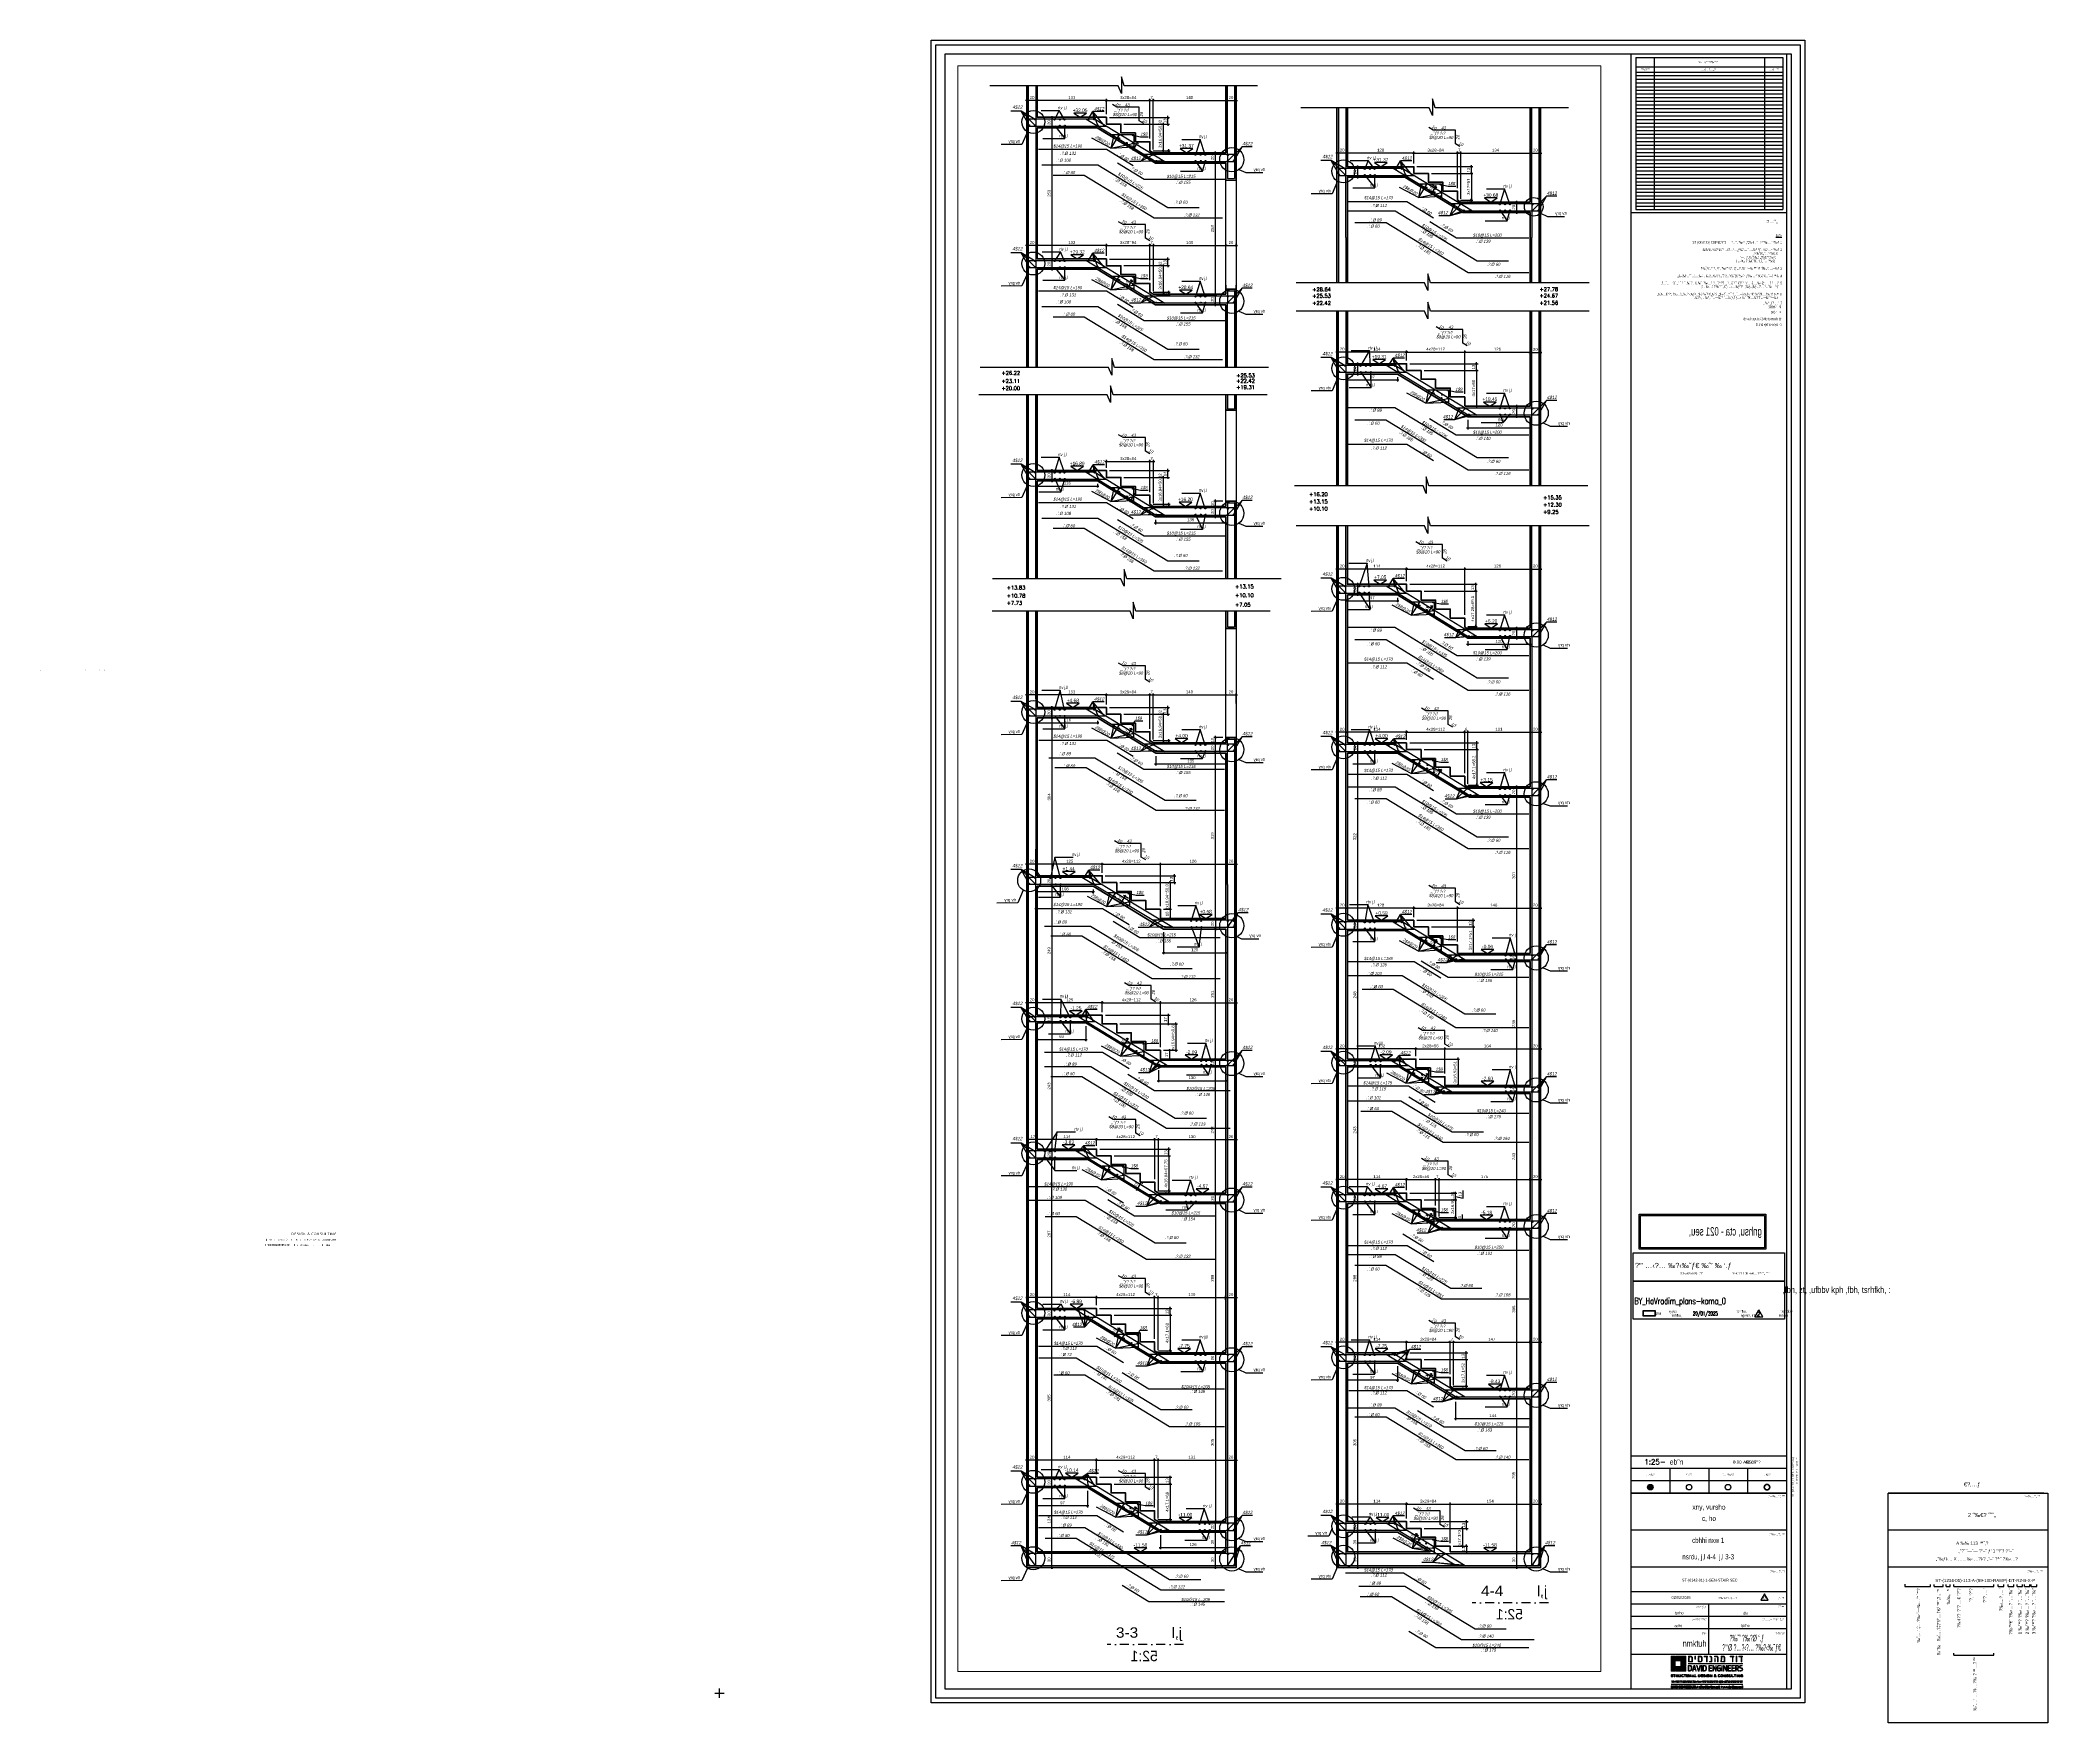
# Paper-space layout 'SEC 3-3 & 4-4' of a CAD drawing. Header units: centimetres. Extents: x -741 to 806, y -752 to 544.
# The model-space entities are those that its viewports show. They can reach past a viewport. Long polylines and large blocks are cut down to what shows.
import ezdxf
from ezdxf.enums import TextEntityAlignment as Align

# ---------------------------------------------------------------- set-up
doc = ezdxf.new("R2010")
doc.units = ezdxf.units.CM
doc.header["$LTSCALE"] = 11
doc.header["$MEASUREMENT"] = 0
for name, pattern in [('DASHDOT2', [0.5, 0.25, -0.125, 0, -0.125]), ('DOT', [0.25, 0, -0.25]), ('Hidden', [0.714375, 0.47625, -0.238125])]:
    doc.linetypes.add(name, pattern=pattern)
doc.layers.get('DEFPOINTS').update_dxf_attribs({"color": 1})
for name, color, linetype in [('08-strip', 7, 'Continuous'), ('BAR', 6, 'Continuous'), ('break', 1, 'Continuous'), ('C-TEXT3', 3, 'Continuous'), ('DIM', 2, 'Continuous'), ('DIM_50', 3, 'Continuous'), ('ENG_level', 1, 'DASHDOT2'), ('HID', 5, 'Hidden'), ('iron-txt', 3, 'Continuous'), ('IRON6', 6, 'Continuous'), ('MS-TXT1', 4, 'Continuous'), ('otm', 3, 'Continuous'), ('otm-text', 1, 'Continuous'), ('P-lines', 3, 'Continuous'), ('STAM', 1, 'Continuous'), ('STRIP', 7, 'Continuous'), ('TEXT3', 3, 'Continuous'), ('ZIUN', 6, 'Continuous')]:
    doc.layers.add(name, color=color, linetype=linetype)
doc.layers.add('D7_VPORT', color=7, linetype='Continuous', plot=False)
doc.layers.add('note no to print', color=255, linetype='Continuous', lineweight=30, plot=False)
doc.layers.add('W-Conc', color=3, linetype='Continuous', lineweight=40)
doc.styles.add('BOAZ-ST', font='HEB')
doc.styles.add('danmm', font='danmm.shx', dxfattribs={"width": 0.9})
doc.styles.add('HEBREW', font='hebtxt-weld.shx', dxfattribs={"width": 0.8, "oblique": 12})
doc.styles.add('HEBTEXT', font='HEBTXT')
doc.styles.add('hebtxt', font='hebtxt-weld.shx', dxfattribs={"width": 1.11})
doc.styles.add('mm', font='miryl', dxfattribs={"width": 0.77})
doc.styles.add('mmm', font='miryl')
doc.styles.add('ROMANC', font='romanc')
doc.styles.add('ROMANS', font='romans')
doc.styles.add('ROMANT', font='romant', dxfattribs={"width": 0.7})
doc.styles.add('SIMPHEB', font='SIMPHEB', dxfattribs={"height": 18})
doc.styles.add('SIVAN-M', font='sivan_m.shx')
doc.styles.add('SIVAN_M', font='sivan_m', dxfattribs={"height": 10})
doc.styles.add('tecno', font='techno_m')
doc.styles.add('tovna02', font='tovana02')
doc.dimstyles.new('25', dxfattribs={"dimtxt": 5.5, "dimasz": 3, "dimexe": 3, "dimexo": 6, "dimgap": 3, "dimtad": 1, "dimdec": 0, "dimrnd": 0.5, "dimdsep": 46, "dimtxsty": 'hebtxt', "dimblk1": 'OBLIQUE', "dimblk2": 'OBLIQUE', "dimsah": 1, "dimcen": 1, "dimdle": 2.5, "dimclre": 9, "dimclrt": 3, "dimadec": 0, "dimazin": 0, "dimtfac": 1, "dimtdec": 0, "dimtix": 1, "dimtmove": 2, "dimatfit": 3, "dimldrblk": 'OBLIQUE', "dimfxl": 1, "dimtolj": 1, "dimarcsym": 0})

# ---------------------------------------------------------------- blocks, each defined once
blk = doc.blocks.new('A$C2FFB4014')
at = {"style": 'SIMPHEB'}
blk.add_text(':\x9a…˜’„', height=2.47, dxfattribs=at).set_placement((-6.6, -8.2), align=Align.RIGHT)
at = {"color": 1, "width": 0.6}
for s, style, p in [(' ST-(XXXX-XX)-COMMENTS', 'SIMPHEB', (-45.8, -23.8)), (':‰‰‘‰‘ ‰€\x9a ‰™ …€\x8c…\x8e… „ƒ‰\x8e —˜ ’…–‰\x8c \x9aƒ’…‰\x8e …† \x9a‰‹\x9a .2', 'SIMPHEB', (-3.4, -29.4)), (' \x9a…˜’„ \x9a‰‹\x9a ’ ƒ‡‰ €…˜—\x8c ™‰ …† \x9a‰‹\x9a .1', 'SIMPHEB', (-3.4, -23.8)), ('.\x8c‹‰˜ƒ€„ ˜…™‰€ .€', 'SIMPHEB', (-6.7, -32.2)), ('%%U‰\x8c\x8c‹', 'SIMPHEB', (-3.6, -18.5)), ('\x8c‹‰˜ƒ€„ \x8c™ „ƒ\x8e’„ \x9a‰‹\x9a\x8c €\x9a„ ƒƒ…\x8e„ ‰"’ ’—‰ ™˜‚\x8e\x8c ‘‡‰ „\x8e„ …—‰\x8e .3', 'SIMPHEB', (-3.4, -43.5)), ('.“—…\x9a „‰ ˜\x9a‰„\x8c „\x8e‰€\x9a\x8e \x9a‰‹\x9a„ .', 'SIMPHEB', (-6.7, -35.1)), ('(’…–‰„ \x8c’ ‰€˜‡€„ ‘ƒ„\x8e„ ˜…™‰€)', 'SIMPHEB', (-8.8, -37.9)), (',‰‰…‡\x8e \x8c"„ \x9a‰‹…\x9a„ ‰‚ \x8c’ (‰ƒ‡…‰\x8e ‰ˆ\x8e\x8c€,‰\x8c‚ƒ ,„‰–\x8e˜…”‘˜ˆ \x9a…˜…—) ‰‰™€˜ ‰ˆ\x8e\x8c€ …\x8e‰‘ !\x8c ‰™ .6', 'SIMPHEB', (-3.4, -63.2)), (',\x9a…˜…— \x8c†˜,„”–˜ \x8c†˜,„‰˜ˆ\x8e…€‚,‰’˜‚ \x9a‰‹…\x9a :\x9a…˜\x8c ‘\x8c”\x8e …\x9a…€ \x8c™ €\x8c\x8e ˆ‘ ’ ƒ…’ €…„ ‰‹ €ƒ……\x8c \x8c—„ \x8c’ .5', 'SIMPHEB', (-3.4, -54.7)), ('„‰–‰†…”˜”…‘… ‰–’…‰ \x9a…‰‹\x9a \x9a…˜\x8c \x9a…\x8c‹‰˜ƒ€ \x9a‰‹\x9a ’ ƒ‡‰ …† \x9a‰‹\x9a €…˜—\x8c ™‰ .4', 'SIMPHEB', (-3.4, -49.3)), ('(\x9a…‰‹…\x9a \x9a\x8e‰™˜ „€˜) \'…‹… ‰ƒ"\x8e\x8e, „˜‰ƒ‡,‰ƒ…\x8e’… \x9a…˜‰— \x8c†˜', 'SIMPHEB', (-5.9, -57.5)), ('.‰\x8c\x8c‹„ …‰\x8c’„ ‡…—‰”\x8c “‘… ‰‘ƒ„\x8e ƒ…ƒ ‰"’ ˜\x9a€ …‰\x8c’ ‡…—‰” \x9a—‰ƒ', 'SIMPHEB', (-6.4, -65.8)), ('…‰† „ƒ\x8c” ‚…‘ .7', 'HEBTEXT', (-3.4, -70)), ('500W-”', 'HEBTEXT', (-7.2, -72.9)), ('500-”', 'HEBTEXT', (-7.2, -76.9)), ('$', 'HEBTEXT', (-4.3, -72.9)), ('%%164', 'HEBTEXT', (-4.3, -76.9)), ('8/ xud vcyui c-03 tkv to nmuhi tjr,', 'mm', (-3.4, -82)), ('9/ srd, vjahpv ccyui - 3', 'mm', (-3.4, -86.3))]:
    blk.add_text(s, height=2, dxfattribs=dict(at, style=style)).set_placement(p, align=Align.RIGHT)
blk = doc.blocks.new('strip_a0_attrib')
at = {"layer": 'D7_VPORT', "color": 3}
for p, q in [((-0.5, 0), (0.5, 0)), ((0, -0.5), (0, 0.5))]:
    blk.add_line(p, q, dxfattribs=at)
at = {"color": 4}
for tag, height, style, p in [('DATE1', 0.3, 'hebtxt', (-11.51, 22.86)), ('SHEET1', 0.55, 'tovna02', (-7.53, 16.04)), ('SHEET2', 0.55, 'tovna02', (-7.53, 15.1)), ('SHEET3', 0.55, 'tovna02', (-7.53, 14.16))]:
    blk.add_attdef(tag, text='', height=height, dxfattribs=dict(at, style=style)).set_placement(p, align=Align.MIDDLE)
at = {"style": 'tovna02'}
for tag, p in [('WORK1', (-7.55, 18.73)), ('WORK2', (-7.55, 17.53))]:
    blk.add_attdef(tag, text='', height=0.55, dxfattribs=at).set_placement(p, align=Align.MIDDLE)
at = {"color": 4, "style": 'hebtxt'}
for tag, p in [('SCALE', (-12.32, 11.15)), ('DATE0', (-12.32, 12.64))]:
    blk.add_attdef(tag, p, '', height=0.3, dxfattribs=at)
at = {"style": 'ROMANT', "width": 0.7}
blk.add_attdef('WORK#', text='', height=0.4, dxfattribs=at).set_placement((-5.48, 12.48), align=Align.MIDDLE)
at = {"color": 4, "style": 'ROMANT', "width": 0.7}
blk.add_attdef('SHEET#', text='', height=0.35, dxfattribs=at).set_placement((-5.41, 11.12), align=Align.MIDDLE)
at = {"color": 4, "style": 'hebtxt', "oblique": 8, "width": 0.8}
for tag, p in [('DRAFTSMAN', (-12.32, 9.75)), ('PLANNER', (-12.32, 8.33))]:
    blk.add_attdef(tag, p, '', height=0.3, dxfattribs=at)
for tag, p in [('APPROVE_ENG', (-6.22, 9.69)), ('SUPERVISOR_ENG', (-5.96, 8.32))]:
    blk.add_attdef(tag, text='', height=0.3, dxfattribs=at).set_placement(p, align=Align.MIDDLE)
blk = doc.blocks.new('_OBLIQUE')
at = {"color": 0, "linetype": 'ByBlock'}
blk.add_line((-0.5, -0.5), (0.5, 0.5), dxfattribs=at)
blk = doc.blocks.new('*D1575')
at = {"layer": 'DEFPOINTS', "color": 0, "ltscale": 5, "transparency": 16777216}
for p in [(59209.8, -5916.8), (59209.8, -5946.8), (59216.1, -5916.8)]:
    blk.add_point(p, dxfattribs=at)
at = {"layer": 'DIM', "color": 0, "lineweight": -2, "ltscale": 5, "transparency": 16777216}
blk.add_line((59216.1, -5949.3), (59216.1, -5914.3), dxfattribs=at)
at = {"layer": 'DIM', "color": 9, "linetype": 'DOT', "lineweight": -2, "ltscale": 5, "transparency": 16777216}
for p, q in [((59215.8, -5916.8), (59219.1, -5916.8)), ((59215.8, -5946.8), (59219.1, -5946.8))]:
    blk.add_line(p, q, dxfattribs=at)
at = {"layer": 'DIM', "color": 0, "lineweight": -2, "ltscale": 5, "transparency": 16777216, "xscale": 3, "yscale": 3, "zscale": 3}
for p, rotation in [((59216.1, -5916.8), 90), ((59216.1, -5946.8), 270)]:
    blk.add_blockref('_OBLIQUE', p, dxfattribs=dict(at, rotation=rotation))
at = {"layer": 'DIM', "color": 3, "ltscale": 5, "transparency": 16777216, "insert": (59210.4, -5931.8), "char_height": 5.5, "attachment_point": 5, "rotation": 90, "style": 'hebtxt'}
blk.add_mtext('\\A1;30', dxfattribs=at)
blk = doc.blocks.new('*D1576')
at = {"layer": 'DEFPOINTS', "color": 0, "ltscale": 5, "transparency": 16777216}
for p in [(59216.1, -5878.4), (59226, -5878.4), (59209.8, -5916.8)]:
    blk.add_point(p, dxfattribs=at)
at = {"layer": 'DIM', "color": 0, "lineweight": -2, "ltscale": 5, "transparency": 16777216}
blk.add_line((59216.1, -5919.3), (59216.1, -5875.9), dxfattribs=at)
at = {"layer": 'DIM', "color": 9, "linetype": 'DOT', "lineweight": -2, "ltscale": 5, "transparency": 16777216}
for p, q in [((59220, -5878.4), (59213.1, -5878.4)), ((59215.8, -5916.8), (59219.1, -5916.8))]:
    blk.add_line(p, q, dxfattribs=at)
at = {"layer": 'DIM', "color": 0, "lineweight": -2, "ltscale": 5, "transparency": 16777216, "xscale": 3, "yscale": 3, "zscale": 3}
for p, rotation in [((59216.1, -5878.4), 90), ((59216.1, -5916.8), 270)]:
    blk.add_blockref('_OBLIQUE', p, dxfattribs=dict(at, rotation=rotation))
at = {"layer": 'DIM', "color": 3, "ltscale": 5, "transparency": 16777216, "insert": (59210.4, -5897.6), "char_height": 5.5, "attachment_point": 5, "rotation": 90, "style": 'hebtxt'}
blk.add_mtext('\\A1;39', dxfattribs=at)
blk = doc.blocks.new('*D1577')
at = {"layer": 'DEFPOINTS', "color": 0, "ltscale": 5, "transparency": 16777216}
for p in [(59216.1, -5858.4), (59227.2, -5858.4), (59226, -5878.4)]:
    blk.add_point(p, dxfattribs=at)
at = {"layer": 'DIM', "color": 9, "linetype": 'DOT', "lineweight": -2, "ltscale": 5, "transparency": 16777216}
for p, q in [((59221.2, -5858.4), (59213.1, -5858.4)), ((59220, -5878.4), (59213.1, -5878.4))]:
    blk.add_line(p, q, dxfattribs=at)
at = {"layer": 'DIM', "color": 0, "lineweight": -2, "ltscale": 5, "transparency": 16777216}
blk.add_line((59216.1, -5880.9), (59216.1, -5855.9), dxfattribs=at)
at = {"layer": 'DIM', "color": 0, "lineweight": -2, "ltscale": 5, "transparency": 16777216, "xscale": 3, "yscale": 3, "zscale": 3}
for p, rotation in [((59216.1, -5858.4), 90), ((59216.1, -5878.4), 270)]:
    blk.add_blockref('_OBLIQUE', p, dxfattribs=dict(at, rotation=rotation))
at = {"layer": 'DIM', "color": 3, "ltscale": 5, "transparency": 16777216, "insert": (59210.4, -5868.4), "char_height": 5.5, "attachment_point": 5, "rotation": 90, "style": 'hebtxt'}
blk.add_mtext('\\A1;20', dxfattribs=at)
blk = doc.blocks.new('*D1578')
at = {"layer": 'DEFPOINTS', "color": 0, "ltscale": 5, "transparency": 16777216}
for p in [(58899.7, -5916.8), (58899.7, -5946.8), (58901.5, -5916.8)]:
    blk.add_point(p, dxfattribs=at)
at = {"layer": 'DIM', "color": 0, "lineweight": -2, "ltscale": 5, "transparency": 16777216}
blk.add_line((58901.5, -5949.3), (58901.5, -5914.3), dxfattribs=at)
at = {"layer": 'DIM', "color": 9, "linetype": 'DOT', "lineweight": -2, "ltscale": 5, "transparency": 16777216}
for p, q in [((58905.7, -5916.8), (58904.5, -5916.8)), ((58905.7, -5946.8), (58904.5, -5946.8))]:
    blk.add_line(p, q, dxfattribs=at)
at = {"layer": 'DIM', "color": 0, "lineweight": -2, "ltscale": 5, "transparency": 16777216, "xscale": 3, "yscale": 3, "zscale": 3}
for p, rotation in [((58901.5, -5916.8), 90), ((58901.5, -5946.8), 270)]:
    blk.add_blockref('_OBLIQUE', p, dxfattribs=dict(at, rotation=rotation))
at = {"layer": 'DIM', "color": 3, "ltscale": 5, "transparency": 16777216, "insert": (58895.8, -5931.8), "char_height": 5.5, "attachment_point": 5, "rotation": 90, "style": 'hebtxt'}
blk.add_mtext('\\A1;30', dxfattribs=at)
blk = doc.blocks.new('*D1579')
at = {"layer": 'DEFPOINTS', "color": 0, "ltscale": 5, "transparency": 16777216}
for p in [(58901.5, -5792.9), (58906.8, -5792.9), (58899.7, -5916.8)]:
    blk.add_point(p, dxfattribs=at)
at = {"layer": 'DIM', "color": 9, "linetype": 'DOT', "lineweight": -2, "ltscale": 5, "transparency": 16777216}
for p, q in [((58900.8, -5792.9), (58898.5, -5792.9)), ((58905.7, -5916.8), (58904.5, -5916.8))]:
    blk.add_line(p, q, dxfattribs=at)
at = {"layer": 'DIM', "color": 0, "lineweight": -2, "ltscale": 5, "transparency": 16777216}
blk.add_line((58901.5, -5919.3), (58901.5, -5790.4), dxfattribs=at)
at = {"layer": 'DIM', "color": 0, "lineweight": -2, "ltscale": 5, "transparency": 16777216, "xscale": 3, "yscale": 3, "zscale": 3}
for p, rotation in [((58901.5, -5792.9), 90), ((58901.5, -5916.8), 270)]:
    blk.add_blockref('_OBLIQUE', p, dxfattribs=dict(at, rotation=rotation))
at = {"layer": 'DIM', "color": 3, "ltscale": 5, "transparency": 16777216, "insert": (58895.8, -5854.9), "char_height": 5.5, "attachment_point": 5, "rotation": 90, "style": 'hebtxt'}
blk.add_mtext('\\A1;124', dxfattribs=at)
blk = doc.blocks.new('*D1580')
at = {"layer": 'DEFPOINTS', "color": 0, "ltscale": 5, "transparency": 16777216}
for p in [(58901.5, -5467.9), (58906.1, -5467.9), (58948, -5772.9)]:
    blk.add_point(p, dxfattribs=at)
at = {"layer": 'DIM', "color": 9, "linetype": 'DOT', "lineweight": -2, "ltscale": 5, "transparency": 16777216}
for p, q in [((58900.1, -5467.9), (58898.5, -5467.9)), ((58942, -5772.9), (58898.5, -5772.9))]:
    blk.add_line(p, q, dxfattribs=at)
at = {"layer": 'DIM', "color": 0, "lineweight": -2, "ltscale": 5, "transparency": 16777216}
blk.add_line((58901.5, -5775.4), (58901.5, -5465.4), dxfattribs=at)
at = {"layer": 'DIM', "color": 0, "lineweight": -2, "ltscale": 5, "transparency": 16777216, "xscale": 3, "yscale": 3, "zscale": 3}
for p, rotation in [((58901.5, -5467.9), 90), ((58901.5, -5772.9), 270)]:
    blk.add_blockref('_OBLIQUE', p, dxfattribs=dict(at, rotation=rotation))
at = {"layer": 'DIM', "color": 3, "ltscale": 5, "transparency": 16777216, "insert": (58895.8, -5620.4), "char_height": 5.5, "attachment_point": 5, "rotation": 90, "style": 'hebtxt'}
blk.add_mtext('\\A1;305', dxfattribs=at)
blk = doc.blocks.new('*D1581')
at = {"layer": 'DEFPOINTS', "color": 0, "ltscale": 5, "transparency": 16777216}
for p in [(59110.2, -5878.4), (59236.2, -5878.4), (59236.2, -5908.3)]:
    blk.add_point(p, dxfattribs=at)
at = {"layer": 'DIM', "color": 0, "lineweight": -2, "ltscale": 5, "transparency": 16777216}
blk.add_line((59107.7, -5908.3), (59238.7, -5908.3), dxfattribs=at)
at = {"layer": 'DIM', "color": 9, "lineweight": -2, "ltscale": 5, "transparency": 16777216}
for p, q in [((59110.2, -5884.4), (59110.2, -5911.3)), ((59236.2, -5884.4), (59236.2, -5911.3))]:
    blk.add_line(p, q, dxfattribs=at)
at = {"layer": 'DIM', "color": 0, "lineweight": -2, "ltscale": 5, "transparency": 16777216, "xscale": 3, "yscale": 3, "zscale": 3, "rotation": 180}
blk.add_blockref('_OBLIQUE', (59110.2, -5908.3), dxfattribs=at)
at = {"layer": 'DIM', "color": 0, "lineweight": -2, "ltscale": 5, "transparency": 16777216, "xscale": 3, "yscale": 3, "zscale": 3}
blk.add_blockref('_OBLIQUE', (59236.2, -5908.3), dxfattribs=at)
at = {"layer": 'DIM', "color": 3, "ltscale": 5, "transparency": 16777216, "insert": (59173.2, -5902.6), "char_height": 5.5, "attachment_point": 5, "style": 'hebtxt'}
blk.add_mtext('\\A1;126', dxfattribs=at)
blk = doc.blocks.new('*D1582')
at = {"layer": 'DEFPOINTS', "color": 0, "ltscale": 5, "transparency": 16777216}
for p in [(58970.2, -5792.9), (58873.2, -5805.3), (58873.2, -5828.1)]:
    blk.add_point(p, dxfattribs=at)
at = {"layer": 'DIM', "color": 9, "lineweight": -2, "ltscale": 5, "transparency": 16777216}
for p, q in [((58970.2, -5798.9), (58970.2, -5831.1)), ((58873.2, -5811.3), (58873.2, -5831.1))]:
    blk.add_line(p, q, dxfattribs=at)
at = {"layer": 'DIM', "color": 0, "lineweight": -2, "ltscale": 5, "transparency": 16777216}
blk.add_line((58972.7, -5828.1), (58870.7, -5828.1), dxfattribs=at)
at = {"layer": 'DIM', "color": 0, "lineweight": -2, "ltscale": 5, "transparency": 16777216, "xscale": 3, "yscale": 3, "zscale": 3, "rotation": 180}
blk.add_blockref('_OBLIQUE', (58873.2, -5828.1), dxfattribs=at)
at = {"layer": 'DIM', "color": 0, "lineweight": -2, "ltscale": 5, "transparency": 16777216, "xscale": 3, "yscale": 3, "zscale": 3}
blk.add_blockref('_OBLIQUE', (58970.2, -5828.1), dxfattribs=at)
at = {"layer": 'DIM', "color": 3, "ltscale": 5, "transparency": 16777216, "insert": (58921.7, -5822.4), "char_height": 5.5, "attachment_point": 5, "style": 'hebtxt'}
blk.add_mtext('\\A1;97', dxfattribs=at)
blk = doc.blocks.new('*D1583')
at = {"layer": 'DEFPOINTS', "color": 0, "ltscale": 5, "transparency": 16777216}
for p in [(59099.2, -5740), (58987.2, -5772.9), (59099.2, -5837.3)]:
    blk.add_point(p, dxfattribs=at)
at = {"layer": 'DIM', "color": 0, "lineweight": -2, "ltscale": 5, "transparency": 16777216}
blk.add_line((58984.7, -5740), (59101.7, -5740), dxfattribs=at)
at = {"layer": 'DIM', "color": 9, "lineweight": -2, "ltscale": 5, "transparency": 16777216}
for p, q in [((58987.2, -5766.9), (58987.2, -5737)), ((59099.2, -5831.3), (59099.2, -5737))]:
    blk.add_line(p, q, dxfattribs=at)
at = {"layer": 'DIM', "color": 0, "lineweight": -2, "ltscale": 5, "transparency": 16777216, "xscale": 3, "yscale": 3, "zscale": 3, "rotation": 180}
blk.add_blockref('_OBLIQUE', (58987.2, -5740), dxfattribs=at)
at = {"layer": 'DIM', "color": 0, "lineweight": -2, "ltscale": 5, "transparency": 16777216, "xscale": 3, "yscale": 3, "zscale": 3}
blk.add_blockref('_OBLIQUE', (59099.2, -5740), dxfattribs=at)
at = {"layer": 'DIM', "color": 3, "ltscale": 5, "transparency": 16777216, "insert": (59043.2, -5734.3), "char_height": 5.5, "attachment_point": 5, "style": 'hebtxt'}
blk.add_mtext('\\A1;4x28=112', dxfattribs=at)
blk = doc.blocks.new('*D1584')
at = {"layer": 'DEFPOINTS', "color": 0, "ltscale": 5, "transparency": 16777216}
for p in [(59015.2, -5786), (59099.2, -5854.4), (59129.2, -5854.4)]:
    blk.add_point(p, dxfattribs=at)
at = {"layer": 'DIM', "color": 9, "lineweight": -2, "ltscale": 5, "transparency": 16777216}
for p, q in [((59021.2, -5786), (59132.2, -5786)), ((59105.2, -5854.4), (59132.2, -5854.4))]:
    blk.add_line(p, q, dxfattribs=at)
at = {"layer": 'DIM', "color": 0, "lineweight": -2, "ltscale": 5, "transparency": 16777216}
blk.add_line((59129.2, -5783.5), (59129.2, -5856.9), dxfattribs=at)
at = {"layer": 'DIM', "color": 0, "lineweight": -2, "ltscale": 5, "transparency": 16777216, "xscale": 3, "yscale": 3, "zscale": 3}
for p, rotation in [((59129.2, -5786), 90), ((59129.2, -5854.4), 270)]:
    blk.add_blockref('_OBLIQUE', p, dxfattribs=dict(at, rotation=rotation))
at = {"layer": 'DIM', "color": 3, "ltscale": 5, "transparency": 16777216, "insert": (59123.4, -5820.2), "char_height": 5.5, "attachment_point": 5, "rotation": 90, "style": 'hebtxt'}
blk.add_mtext('\\A1;4x17.1=69', dxfattribs=at)
blk = doc.blocks.new('*D1585')
at = {"layer": 'DEFPOINTS', "color": 0, "ltscale": 5, "transparency": 16777216}
for p in [(59071.2, -5837.3), (59054.7, -5844.5), (59063.5, -5849.9)]:
    blk.add_point(p, dxfattribs=at)
at = {"layer": 'DIM', "color": 0, "lineweight": -2, "ltscale": 5, "transparency": 16777216}
blk.add_line((59063.7, -5829.8), (59053.4, -5846.7), dxfattribs=at)
at = {"layer": 'DIM', "color": 9, "lineweight": -2, "ltscale": 5, "transparency": 16777216}
for p, q in [((59066.1, -5834.2), (59059.9, -5830.4)), ((59058.4, -5846.8), (59052.2, -5843))]:
    blk.add_line(p, q, dxfattribs=at)
at = {"layer": 'DIM', "color": 0, "lineweight": -2, "ltscale": 5, "transparency": 16777216, "xscale": 3, "yscale": 3, "zscale": 3}
for p, rotation in [((59062.4, -5832), 58.5869914659202), ((59054.7, -5844.5), 238.5869914659202)]:
    blk.add_blockref('_OBLIQUE', p, dxfattribs=dict(at, rotation=rotation))
at = {"layer": 'DIM', "color": 3, "ltscale": 5, "transparency": 16777216, "insert": (59053.7, -5835.3), "char_height": 5.5, "attachment_point": 5, "rotation": 58.587, "style": 'hebtxt'}
blk.add_mtext('\\A1;15', dxfattribs=at)
blk = doc.blocks.new('*D1586')
at = {"layer": 'DEFPOINTS', "color": 0, "ltscale": 5, "transparency": 16777216}
for p in [(59099.2, -5854.4), (59129.2, -5858.4), (59132.6, -5858.4)]:
    blk.add_point(p, dxfattribs=at)
at = {"layer": 'DIM', "color": 9, "lineweight": -2, "ltscale": 5, "transparency": 16777216}
for p, q in [((59105.2, -5854.4), (59132.2, -5854.4)), ((59126.6, -5858.4), (59126.2, -5858.4))]:
    blk.add_line(p, q, dxfattribs=at)
at = {"layer": 'DIM', "color": 0, "lineweight": -2, "ltscale": 5, "transparency": 16777216}
for p, q in [((59129.2, -5854.4), (59129.2, -5851.4)), ((59129.2, -5854.4), (59129.2, -5858.4)), ((59129.2, -5858.4), (59129.2, -5861.4))]:
    blk.add_line(p, q, dxfattribs=at)
at = {"layer": 'DIM', "color": 0, "lineweight": -2, "ltscale": 5, "transparency": 16777216, "xscale": 3, "yscale": 3, "zscale": 3}
for p, rotation in [((59129.2, -5854.4), 270), ((59129.2, -5858.4), 90)]:
    blk.add_blockref('_OBLIQUE', p, dxfattribs=dict(at, rotation=rotation))
at = {"layer": 'DIM', "color": 3, "ltscale": 5, "transparency": 16777216, "insert": (59123.4, -5856.4), "char_height": 5.5, "attachment_point": 5, "rotation": 90, "style": 'hebtxt'}
blk.add_mtext('\\A1;4', dxfattribs=at)
blk = doc.blocks.new('*D1587')
at = {"layer": 'DEFPOINTS', "color": 0, "ltscale": 5, "transparency": 16777216}
for p in [(58901.5, -5772.9), (58906.8, -5792.9), (58909.5, -5772.9)]:
    blk.add_point(p, dxfattribs=at)
at = {"layer": 'DIM', "color": 9, "linetype": 'DOT', "lineweight": -2, "ltscale": 5, "transparency": 16777216}
for p, q in [((58903.5, -5772.9), (58898.5, -5772.9)), ((58900.8, -5792.9), (58898.5, -5792.9))]:
    blk.add_line(p, q, dxfattribs=at)
at = {"layer": 'DIM', "color": 0, "lineweight": -2, "ltscale": 5, "transparency": 16777216}
blk.add_line((58901.5, -5795.4), (58901.5, -5770.4), dxfattribs=at)
at = {"layer": 'DIM', "color": 0, "lineweight": -2, "ltscale": 5, "transparency": 16777216, "xscale": 3, "yscale": 3, "zscale": 3}
for p, rotation in [((58901.5, -5772.9), 90), ((58901.5, -5792.9), 270)]:
    blk.add_blockref('_OBLIQUE', p, dxfattribs=dict(at, rotation=rotation))
at = {"layer": 'DIM', "color": 3, "ltscale": 5, "transparency": 16777216, "insert": (58895.8, -5782.9), "char_height": 5.5, "attachment_point": 5, "rotation": 90, "style": 'hebtxt'}
blk.add_mtext('\\A1;20', dxfattribs=at)
blk = doc.blocks.new('*D1588')
at = {"layer": 'DEFPOINTS', "color": 0, "ltscale": 5, "transparency": 16777216}
for p in [(58901.5, -5447.9), (58905.4, -5447.9), (58906.1, -5467.9)]:
    blk.add_point(p, dxfattribs=at)
at = {"layer": 'DIM', "color": 9, "linetype": 'DOT', "lineweight": -2, "ltscale": 5, "transparency": 16777216}
for p, q in [((58899.4, -5447.9), (58898.5, -5447.9)), ((58900.1, -5467.9), (58898.5, -5467.9))]:
    blk.add_line(p, q, dxfattribs=at)
at = {"layer": 'DIM', "color": 0, "lineweight": -2, "ltscale": 5, "transparency": 16777216}
blk.add_line((58901.5, -5470.4), (58901.5, -5445.4), dxfattribs=at)
at = {"layer": 'DIM', "color": 0, "lineweight": -2, "ltscale": 5, "transparency": 16777216, "xscale": 3, "yscale": 3, "zscale": 3}
for p, rotation in [((58901.5, -5447.9), 90), ((58901.5, -5467.9), 270)]:
    blk.add_blockref('_OBLIQUE', p, dxfattribs=dict(at, rotation=rotation))
at = {"layer": 'DIM', "color": 3, "ltscale": 5, "transparency": 16777216, "insert": (58895.8, -5457.9), "char_height": 5.5, "attachment_point": 5, "rotation": 90, "style": 'hebtxt'}
blk.add_mtext('\\A1;20', dxfattribs=at)
blk = doc.blocks.new('*D1589')
at = {"layer": 'DEFPOINTS', "color": 0, "ltscale": 5, "transparency": 16777216}
for p in [(58901.5, -5161.4), (58905.2, -5161.4), (58905.4, -5447.9)]:
    blk.add_point(p, dxfattribs=at)
at = {"layer": 'DIM', "color": 9, "linetype": 'DOT', "lineweight": -2, "ltscale": 5, "transparency": 16777216}
for p, q in [((58899.2, -5161.4), (58898.5, -5161.4)), ((58899.4, -5447.9), (58898.5, -5447.9))]:
    blk.add_line(p, q, dxfattribs=at)
at = {"layer": 'DIM', "color": 0, "lineweight": -2, "ltscale": 5, "transparency": 16777216}
blk.add_line((58901.5, -5450.4), (58901.5, -5158.9), dxfattribs=at)
at = {"layer": 'DIM', "color": 0, "lineweight": -2, "ltscale": 5, "transparency": 16777216, "xscale": 3, "yscale": 3, "zscale": 3}
for p, rotation in [((58901.5, -5161.4), 90), ((58901.5, -5447.9), 270)]:
    blk.add_blockref('_OBLIQUE', p, dxfattribs=dict(at, rotation=rotation))
at = {"layer": 'DIM', "color": 3, "ltscale": 5, "transparency": 16777216, "insert": (58895.8, -5304.6), "char_height": 5.5, "attachment_point": 5, "rotation": 90, "style": 'hebtxt'}
blk.add_mtext('\\A1;287', dxfattribs=at)
blk = doc.blocks.new('*D1590')
at = {"layer": 'DEFPOINTS', "color": 0, "ltscale": 5, "transparency": 16777216}
for p in [(59226.5, -5246), (59216.2, -5533.4), (59226.1, -5533.4)]:
    blk.add_point(p, dxfattribs=at)
at = {"layer": 'DIM', "color": 9, "linetype": 'DOT', "lineweight": -2, "ltscale": 5, "transparency": 16777216}
for p, q in [((59220.5, -5246), (59213.2, -5246)), ((59220.1, -5533.4), (59213.2, -5533.4))]:
    blk.add_line(p, q, dxfattribs=at)
at = {"layer": 'DIM', "color": 0, "lineweight": -2, "ltscale": 5, "transparency": 16777216}
blk.add_line((59216.2, -5243.5), (59216.2, -5535.9), dxfattribs=at)
at = {"layer": 'DIM', "color": 0, "lineweight": -2, "ltscale": 5, "transparency": 16777216, "xscale": 3, "yscale": 3, "zscale": 3}
for p, rotation in [((59216.2, -5246), 90), ((59216.2, -5533.4), 270)]:
    blk.add_blockref('_OBLIQUE', p, dxfattribs=dict(at, rotation=rotation))
at = {"layer": 'DIM', "color": 3, "ltscale": 5, "transparency": 16777216, "insert": (59210.4, -5389.7), "char_height": 5.5, "attachment_point": 5, "rotation": 90, "style": 'hebtxt'}
blk.add_mtext('\\A1;288', dxfattribs=at)
blk = doc.blocks.new('*D1591')
at = {"layer": 'DEFPOINTS', "color": 0, "ltscale": 5, "transparency": 16777216}
for p in [(59216.2, -5553.4), (59222.4, -5553.4), (59226.1, -5533.4)]:
    blk.add_point(p, dxfattribs=at)
at = {"layer": 'DIM', "color": 9, "linetype": 'DOT', "lineweight": -2, "ltscale": 5, "transparency": 16777216}
for p, q in [((59220.1, -5533.4), (59213.2, -5533.4)), ((59216.4, -5553.4), (59213.2, -5553.4))]:
    blk.add_line(p, q, dxfattribs=at)
at = {"layer": 'DIM', "color": 0, "lineweight": -2, "ltscale": 5, "transparency": 16777216}
blk.add_line((59216.2, -5530.9), (59216.2, -5555.9), dxfattribs=at)
at = {"layer": 'DIM', "color": 0, "lineweight": -2, "ltscale": 5, "transparency": 16777216, "xscale": 3, "yscale": 3, "zscale": 3}
for p, rotation in [((59216.2, -5533.4), 90), ((59216.2, -5553.4), 270)]:
    blk.add_blockref('_OBLIQUE', p, dxfattribs=dict(at, rotation=rotation))
at = {"layer": 'DIM', "color": 3, "ltscale": 5, "transparency": 16777216, "insert": (59210.4, -5543.4), "char_height": 5.5, "attachment_point": 5, "rotation": 90, "style": 'hebtxt'}
blk.add_mtext('\\A1;20', dxfattribs=at)
blk = doc.blocks.new('*D1592')
at = {"layer": 'DEFPOINTS', "color": 0, "ltscale": 5, "transparency": 16777216}
for p in [(59222.4, -5553.4), (59216.2, -5858.4), (59227.2, -5858.4)]:
    blk.add_point(p, dxfattribs=at)
at = {"layer": 'DIM', "color": 9, "linetype": 'DOT', "lineweight": -2, "ltscale": 5, "transparency": 16777216}
for p, q in [((59216.4, -5553.4), (59213.2, -5553.4)), ((59221.2, -5858.4), (59213.2, -5858.4))]:
    blk.add_line(p, q, dxfattribs=at)
at = {"layer": 'DIM', "color": 0, "lineweight": -2, "ltscale": 5, "transparency": 16777216}
blk.add_line((59216.2, -5550.9), (59216.2, -5860.9), dxfattribs=at)
at = {"layer": 'DIM', "color": 0, "lineweight": -2, "ltscale": 5, "transparency": 16777216, "xscale": 3, "yscale": 3, "zscale": 3}
for p, rotation in [((59216.2, -5553.4), 90), ((59216.2, -5858.4), 270)]:
    blk.add_blockref('_OBLIQUE', p, dxfattribs=dict(at, rotation=rotation))
at = {"layer": 'DIM', "color": 3, "ltscale": 5, "transparency": 16777216, "insert": (59210.4, -5705.9), "char_height": 5.5, "attachment_point": 5, "rotation": 90, "style": 'hebtxt'}
blk.add_mtext('\\A1;305', dxfattribs=at)
blk = doc.blocks.new('*D1593')
at = {"layer": 'DEFPOINTS', "color": 0, "ltscale": 5, "transparency": 16777216}
for p in [(58987.2, -5772.9), (59015.2, -5786), (59129.2, -5772.9)]:
    blk.add_point(p, dxfattribs=at)
at = {"layer": 'DIM', "color": 9, "lineweight": -2, "ltscale": 5, "transparency": 16777216}
for p, q in [((58993.2, -5772.9), (59132.2, -5772.9)), ((59021.2, -5786), (59132.2, -5786))]:
    blk.add_line(p, q, dxfattribs=at)
at = {"layer": 'DIM', "color": 0, "lineweight": -2, "ltscale": 5, "transparency": 16777216}
for p, q in [((59129.2, -5772.9), (59129.2, -5769.9)), ((59129.2, -5786), (59129.2, -5772.9)), ((59129.2, -5786), (59129.2, -5789))]:
    blk.add_line(p, q, dxfattribs=at)
at = {"layer": 'DIM', "color": 0, "lineweight": -2, "ltscale": 5, "transparency": 16777216, "xscale": 3, "yscale": 3, "zscale": 3}
for p, rotation in [((59129.2, -5772.9), 270), ((59129.2, -5786), 90)]:
    blk.add_blockref('_OBLIQUE', p, dxfattribs=dict(at, rotation=rotation))
at = {"layer": 'DIM', "color": 3, "ltscale": 5, "transparency": 16777216, "insert": (59123.4, -5779.5), "char_height": 5.5, "attachment_point": 5, "rotation": 90, "style": 'hebtxt'}
blk.add_mtext('\\A1;13', dxfattribs=at)
blk = doc.blocks.new('*D1594')
at = {"layer": 'DEFPOINTS', "color": 0, "ltscale": 5, "transparency": 16777216}
for p in [(59105.7, -5740), (59099.2, -5837.3), (59105.7, -5858.4)]:
    blk.add_point(p, dxfattribs=at)
at = {"layer": 'DIM', "color": 0, "lineweight": -2, "ltscale": 5, "transparency": 16777216}
for p, q in [((59099.2, -5740), (59096.2, -5740)), ((59099.2, -5740), (59105.7, -5740)), ((59105.7, -5740), (59108.7, -5740))]:
    blk.add_line(p, q, dxfattribs=at)
at = {"layer": 'DIM', "color": 9, "lineweight": -2, "ltscale": 5, "transparency": 16777216}
for p, q in [((59099.2, -5831.3), (59099.2, -5737)), ((59105.7, -5852.4), (59105.7, -5737))]:
    blk.add_line(p, q, dxfattribs=at)
at = {"layer": 'DIM', "color": 0, "lineweight": -2, "ltscale": 5, "transparency": 16777216, "xscale": 3, "yscale": 3, "zscale": 3}
blk.add_blockref('_OBLIQUE', (59099.2, -5740), dxfattribs=at)
at = {"layer": 'DIM', "color": 0, "lineweight": -2, "ltscale": 5, "transparency": 16777216, "xscale": 3, "yscale": 3, "zscale": 3, "rotation": 180}
blk.add_blockref('_OBLIQUE', (59105.7, -5740), dxfattribs=at)
at = {"layer": 'DIM', "color": 3, "ltscale": 5, "transparency": 16777216, "insert": (59102.5, -5734.3), "char_height": 5.5, "attachment_point": 5, "style": 'hebtxt'}
blk.add_mtext('\\A1;7', dxfattribs=at)
blk = doc.blocks.new('*D1595')
at = {"layer": 'DEFPOINTS', "color": 0, "ltscale": 5, "transparency": 16777216}
for p in [(58987.2, -5447.9), (59099.2, -5427), (59099.2, -5512.3)]:
    blk.add_point(p, dxfattribs=at)
at = {"layer": 'DIM', "color": 0, "lineweight": -2, "ltscale": 5, "transparency": 16777216}
blk.add_line((58984.7, -5427), (59101.7, -5427), dxfattribs=at)
at = {"layer": 'DIM', "color": 9, "lineweight": -2, "ltscale": 5, "transparency": 16777216}
for p, q in [((58987.2, -5441.9), (58987.2, -5424)), ((59099.2, -5506.3), (59099.2, -5424))]:
    blk.add_line(p, q, dxfattribs=at)
at = {"layer": 'DIM', "color": 0, "lineweight": -2, "ltscale": 5, "transparency": 16777216, "xscale": 3, "yscale": 3, "zscale": 3, "rotation": 180}
blk.add_blockref('_OBLIQUE', (58987.2, -5427), dxfattribs=at)
at = {"layer": 'DIM', "color": 0, "lineweight": -2, "ltscale": 5, "transparency": 16777216, "xscale": 3, "yscale": 3, "zscale": 3}
blk.add_blockref('_OBLIQUE', (59099.2, -5427), dxfattribs=at)
at = {"layer": 'DIM', "color": 3, "ltscale": 5, "transparency": 16777216, "insert": (59043.2, -5421.2), "char_height": 5.5, "attachment_point": 5, "style": 'hebtxt'}
blk.add_mtext('\\A1;4x28=112', dxfattribs=at)
blk = doc.blocks.new('*D1596')
at = {"layer": 'DEFPOINTS', "color": 0, "ltscale": 5, "transparency": 16777216}
for p in [(59015.2, -5461), (59099.2, -5529.4), (59129.2, -5529.4)]:
    blk.add_point(p, dxfattribs=at)
at = {"layer": 'DIM', "color": 9, "lineweight": -2, "ltscale": 5, "transparency": 16777216}
for p, q in [((59021.2, -5461), (59132.2, -5461)), ((59105.2, -5529.4), (59132.2, -5529.4))]:
    blk.add_line(p, q, dxfattribs=at)
at = {"layer": 'DIM', "color": 0, "lineweight": -2, "ltscale": 5, "transparency": 16777216}
blk.add_line((59129.2, -5458.5), (59129.2, -5531.9), dxfattribs=at)
at = {"layer": 'DIM', "color": 0, "lineweight": -2, "ltscale": 5, "transparency": 16777216, "xscale": 3, "yscale": 3, "zscale": 3}
for p, rotation in [((59129.2, -5461), 90), ((59129.2, -5529.4), 270)]:
    blk.add_blockref('_OBLIQUE', p, dxfattribs=dict(at, rotation=rotation))
at = {"layer": 'DIM', "color": 3, "ltscale": 5, "transparency": 16777216, "insert": (59123.4, -5495.2), "char_height": 5.5, "attachment_point": 5, "rotation": 90, "style": 'hebtxt'}
blk.add_mtext('\\A1;4x17.1=69', dxfattribs=at)
blk = doc.blocks.new('*D1597')
at = {"layer": 'DEFPOINTS', "color": 0, "ltscale": 5, "transparency": 16777216}
for p in [(59099.2, -5529.4), (59129.2, -5533.4), (59132.6, -5533.4)]:
    blk.add_point(p, dxfattribs=at)
at = {"layer": 'DIM', "color": 0, "lineweight": -2, "ltscale": 5, "transparency": 16777216}
for p, q in [((59129.2, -5529.4), (59129.2, -5526.4)), ((59129.2, -5529.4), (59129.2, -5533.4)), ((59129.2, -5533.4), (59129.2, -5536.4))]:
    blk.add_line(p, q, dxfattribs=at)
at = {"layer": 'DIM', "color": 9, "lineweight": -2, "ltscale": 5, "transparency": 16777216}
for p, q in [((59105.2, -5529.4), (59132.2, -5529.4)), ((59126.6, -5533.4), (59126.2, -5533.4))]:
    blk.add_line(p, q, dxfattribs=at)
at = {"layer": 'DIM', "color": 0, "lineweight": -2, "ltscale": 5, "transparency": 16777216, "xscale": 3, "yscale": 3, "zscale": 3}
for p, rotation in [((59129.2, -5529.4), 270), ((59129.2, -5533.4), 90)]:
    blk.add_blockref('_OBLIQUE', p, dxfattribs=dict(at, rotation=rotation))
at = {"layer": 'DIM', "color": 3, "ltscale": 5, "transparency": 16777216, "insert": (59123.4, -5531.4), "char_height": 5.5, "attachment_point": 5, "rotation": 90, "style": 'hebtxt'}
blk.add_mtext('\\A1;4', dxfattribs=at)
blk = doc.blocks.new('*D1598')
at = {"layer": 'DEFPOINTS', "color": 0, "ltscale": 5, "transparency": 16777216}
for p in [(58987.2, -5447.9), (59129.2, -5447.9), (59015.2, -5461)]:
    blk.add_point(p, dxfattribs=at)
at = {"layer": 'DIM', "color": 9, "lineweight": -2, "ltscale": 5, "transparency": 16777216}
for p, q in [((58993.2, -5447.9), (59132.2, -5447.9)), ((59021.2, -5461), (59132.2, -5461))]:
    blk.add_line(p, q, dxfattribs=at)
at = {"layer": 'DIM', "color": 0, "lineweight": -2, "ltscale": 5, "transparency": 16777216}
for p, q in [((59129.2, -5447.9), (59129.2, -5444.9)), ((59129.2, -5461), (59129.2, -5447.9)), ((59129.2, -5461), (59129.2, -5464))]:
    blk.add_line(p, q, dxfattribs=at)
at = {"layer": 'DIM', "color": 0, "lineweight": -2, "ltscale": 5, "transparency": 16777216, "xscale": 3, "yscale": 3, "zscale": 3}
for p, rotation in [((59129.2, -5447.9), 270), ((59129.2, -5461), 90)]:
    blk.add_blockref('_OBLIQUE', p, dxfattribs=dict(at, rotation=rotation))
at = {"layer": 'DIM', "color": 3, "ltscale": 5, "transparency": 16777216, "insert": (59123.4, -5454.5), "char_height": 5.5, "attachment_point": 5, "rotation": 90, "style": 'hebtxt'}
blk.add_mtext('\\A1;13', dxfattribs=at)
blk = doc.blocks.new('*D1599')
at = {"layer": 'DEFPOINTS', "color": 0, "ltscale": 5, "transparency": 16777216}
for p in [(59105.7, -5427), (59099.2, -5512.3), (59105.7, -5533.4)]:
    blk.add_point(p, dxfattribs=at)
at = {"layer": 'DIM', "color": 0, "lineweight": -2, "ltscale": 5, "transparency": 16777216}
for p, q in [((59099.2, -5427), (59096.2, -5427)), ((59099.2, -5427), (59105.7, -5427)), ((59105.7, -5427), (59108.7, -5427))]:
    blk.add_line(p, q, dxfattribs=at)
at = {"layer": 'DIM', "color": 9, "lineweight": -2, "ltscale": 5, "transparency": 16777216}
for p, q in [((59099.2, -5506.3), (59099.2, -5424)), ((59105.7, -5527.4), (59105.7, -5424))]:
    blk.add_line(p, q, dxfattribs=at)
at = {"layer": 'DIM', "color": 0, "lineweight": -2, "ltscale": 5, "transparency": 16777216, "xscale": 3, "yscale": 3, "zscale": 3}
blk.add_blockref('_OBLIQUE', (59099.2, -5427), dxfattribs=at)
at = {"layer": 'DIM', "color": 0, "lineweight": -2, "ltscale": 5, "transparency": 16777216, "xscale": 3, "yscale": 3, "zscale": 3, "rotation": 180}
blk.add_blockref('_OBLIQUE', (59105.7, -5427), dxfattribs=at)
at = {"layer": 'DIM', "color": 3, "ltscale": 5, "transparency": 16777216, "insert": (59102.5, -5421.2), "char_height": 5.5, "attachment_point": 5, "style": 'hebtxt'}
blk.add_mtext('\\A1;7', dxfattribs=at)
blk = doc.blocks.new('*D1600')
at = {"layer": 'DEFPOINTS', "color": 0, "ltscale": 5, "transparency": 16777216}
for p in [(59022.8, -5500.4), (59035.4, -5508, 0), (59043.2, -5495.2, 0)]:
    blk.add_point(p, dxfattribs=at)
at = {"layer": 'DIM', "color": 0, "lineweight": -2, "ltscale": 5, "transparency": 16777216}
blk.add_line((59031.9, -5485.4), (59021.5, -5502.5), dxfattribs=at)
at = {"layer": 'DIM', "color": 9, "lineweight": -2, "ltscale": 5, "transparency": 16777216}
for p, q in [((59038.1, -5492.1), (59028, -5486)), ((59030.3, -5504.9), (59020.2, -5498.8))]:
    blk.add_line(p, q, dxfattribs=at)
at = {"layer": 'DIM', "color": 0, "lineweight": -2, "ltscale": 5, "transparency": 16777216, "xscale": 3, "yscale": 3, "zscale": 3}
for p, rotation in [((59030.6, -5487.5), 58.67650073070961), ((59022.8, -5500.4), 238.6765007307096)]:
    blk.add_blockref('_OBLIQUE', p, dxfattribs=dict(at, rotation=rotation))
at = {"layer": 'DIM', "color": 3, "ltscale": 5, "transparency": 16777216, "insert": (59021.8, -5491), "char_height": 5.5, "attachment_point": 5, "rotation": 58.6765, "style": 'hebtxt'}
blk.add_mtext('\\A1;15', dxfattribs=at)
blk = doc.blocks.new('*D1517')
at = {"layer": 'DEFPOINTS', "color": 0, "ltscale": 5, "transparency": 16777216}
for p in [(59063.6, -5217.8), (59064.9, -5218.5), (59071.4, -5204.8)]:
    blk.add_point(p, dxfattribs=at)
at = {"layer": 'DIM', "color": 0, "lineweight": -2, "ltscale": 5, "transparency": 16777216}
blk.add_line((59074, -5203.5), (59063.6, -5220.7), dxfattribs=at)
at = {"layer": 'DIM', "color": 9, "lineweight": -2, "ltscale": 5, "transparency": 16777216}
for p, q in [((59076.6, -5207.9), (59075.2, -5207.2)), ((59068.7, -5220.9), (59067.4, -5220.1))]:
    blk.add_line(p, q, dxfattribs=at)
at = {"layer": 'DIM', "color": 0, "lineweight": -2, "ltscale": 5, "transparency": 16777216, "xscale": 3, "yscale": 3, "zscale": 3}
for p, rotation in [((59064.9, -5218.5), 238.8410439679525), ((59072.7, -5205.6), 58.84104396795252)]:
    blk.add_blockref('_OBLIQUE', p, dxfattribs=dict(at, rotation=rotation))
at = {"layer": 'DIM', "color": 3, "ltscale": 5, "transparency": 16777216, "insert": (59063.8, -5209.1), "char_height": 5.5, "attachment_point": 5, "rotation": 58.841, "style": 'hebtxt'}
blk.add_mtext('\\A1;15', dxfattribs=at)
blk = doc.blocks.new('*D1518')
at = {"layer": 'DEFPOINTS', "color": 0, "ltscale": 5, "transparency": 16777216}
for p in [(59202.7, -4697.5), (59208.8, -4717.7), (59216.2, -4717.7)]:
    blk.add_point(p, dxfattribs=at)
at = {"layer": 'DIM', "color": 9, "lineweight": -2, "ltscale": 5, "transparency": 16777216}
for p, q in [((59208.7, -4697.5), (59219.2, -4697.5)), ((59214.8, -4717.7), (59219.2, -4717.7))]:
    blk.add_line(p, q, dxfattribs=at)
at = {"layer": 'DIM', "color": 0, "lineweight": -2, "ltscale": 5, "transparency": 16777216}
blk.add_line((59216.2, -4695), (59216.2, -4720.2), dxfattribs=at)
at = {"layer": 'DIM', "color": 0, "lineweight": -2, "ltscale": 5, "transparency": 16777216, "xscale": 3, "yscale": 3, "zscale": 3}
for p, rotation in [((59216.2, -4697.5), 90), ((59216.2, -4717.7), 270)]:
    blk.add_blockref('_OBLIQUE', p, dxfattribs=dict(at, rotation=rotation))
at = {"layer": 'DIM', "color": 3, "ltscale": 5, "transparency": 16777216, "insert": (59210.4, -4707.6), "char_height": 5.5, "attachment_point": 5, "rotation": 90, "style": 'hebtxt'}
blk.add_mtext('\\A1;20', dxfattribs=at)
blk = doc.blocks.new('*D1519')
at = {"layer": 'DEFPOINTS', "color": 0, "ltscale": 5, "transparency": 16777216}
for p in [(59202, -4378.8), (59216.2, -4378.8), (59202.7, -4697.5)]:
    blk.add_point(p, dxfattribs=at)
at = {"layer": 'DIM', "color": 9, "lineweight": -2, "ltscale": 5, "transparency": 16777216}
for p, q in [((59208, -4378.8), (59219.2, -4378.8)), ((59208.7, -4697.5), (59219.2, -4697.5))]:
    blk.add_line(p, q, dxfattribs=at)
at = {"layer": 'DIM', "color": 0, "lineweight": -2, "ltscale": 5, "transparency": 16777216}
blk.add_line((59216.2, -4700), (59216.2, -4376.3), dxfattribs=at)
at = {"layer": 'DIM', "color": 0, "lineweight": -2, "ltscale": 5, "transparency": 16777216, "xscale": 3, "yscale": 3, "zscale": 3}
for p, rotation in [((59216.2, -4378.8), 90), ((59216.2, -4697.5), 270)]:
    blk.add_blockref('_OBLIQUE', p, dxfattribs=dict(at, rotation=rotation))
at = {"layer": 'DIM', "color": 3, "ltscale": 5, "transparency": 16777216, "insert": (59210.4, -4538.1), "char_height": 5.5, "attachment_point": 5, "rotation": 90, "style": 'hebtxt'}
blk.add_mtext('\\A1;319', dxfattribs=at)
blk = doc.blocks.new('*D1520')
at = {"layer": 'DEFPOINTS', "color": 0, "ltscale": 5, "transparency": 16777216}
for p in [(59202.3, -4358.8), (59216.2, -4358.8), (59202, -4378.8)]:
    blk.add_point(p, dxfattribs=at)
at = {"layer": 'DIM', "color": 9, "lineweight": -2, "ltscale": 5, "transparency": 16777216}
for p, q in [((59208.3, -4358.8), (59219.2, -4358.8)), ((59208, -4378.8), (59219.2, -4378.8))]:
    blk.add_line(p, q, dxfattribs=at)
at = {"layer": 'DIM', "color": 0, "lineweight": -2, "ltscale": 5, "transparency": 16777216}
blk.add_line((59216.2, -4381.3), (59216.2, -4356.3), dxfattribs=at)
at = {"layer": 'DIM', "color": 0, "lineweight": -2, "ltscale": 5, "transparency": 16777216, "xscale": 3, "yscale": 3, "zscale": 3}
for p, rotation in [((59216.2, -4358.8), 90), ((59216.2, -4378.8), 270)]:
    blk.add_blockref('_OBLIQUE', p, dxfattribs=dict(at, rotation=rotation))
at = {"layer": 'DIM', "color": 3, "ltscale": 5, "transparency": 16777216, "insert": (59210.4, -4368.8), "char_height": 5.5, "attachment_point": 5, "rotation": 90, "style": 'hebtxt'}
blk.add_mtext('\\A1;20', dxfattribs=at)
blk = doc.blocks.new('*D1521')
at = {"layer": 'DEFPOINTS', "color": 0, "ltscale": 5, "transparency": 16777216}
for p in [(59203.7, -3903.8), (59216.2, -3903.8), (59209.4, -3923.8)]:
    blk.add_point(p, dxfattribs=at)
at = {"layer": 'DIM', "color": 9, "lineweight": -2, "ltscale": 5, "transparency": 16777216}
for p, q in [((59209.7, -3903.8), (59219.2, -3903.8)), ((59215.4, -3923.8), (59219.2, -3923.8))]:
    blk.add_line(p, q, dxfattribs=at)
at = {"layer": 'DIM', "color": 0, "lineweight": -2, "ltscale": 5, "transparency": 16777216}
blk.add_line((59216.2, -3926.3), (59216.2, -3901.3), dxfattribs=at)
at = {"layer": 'DIM', "color": 0, "lineweight": -2, "ltscale": 5, "transparency": 16777216, "xscale": 3, "yscale": 3, "zscale": 3}
for p, rotation in [((59216.2, -3903.8), 90), ((59216.2, -3923.8), 270)]:
    blk.add_blockref('_OBLIQUE', p, dxfattribs=dict(at, rotation=rotation))
at = {"layer": 'DIM', "color": 3, "ltscale": 5, "transparency": 16777216, "insert": (59210.4, -3913.8), "char_height": 5.5, "attachment_point": 5, "rotation": 90, "style": 'hebtxt'}
blk.add_mtext('\\A1;20', dxfattribs=at)
blk = doc.blocks.new('*D1522')
at = {"layer": 'DEFPOINTS', "color": 0, "ltscale": 5, "transparency": 16777216}
for p in [(59171.7, -3515.6), (59175.2, -3495.6), (59216.2, -3495.6)]:
    blk.add_point(p, dxfattribs=at)
at = {"layer": 'DIM', "color": 9, "lineweight": -2, "ltscale": 5, "transparency": 16777216}
for p, q in [((59177.7, -3515.6), (59219.2, -3515.6)), ((59181.2, -3495.6), (59219.2, -3495.6))]:
    blk.add_line(p, q, dxfattribs=at)
at = {"layer": 'DIM', "color": 0, "lineweight": -2, "ltscale": 5, "transparency": 16777216}
blk.add_line((59216.2, -3518.1), (59216.2, -3493.1), dxfattribs=at)
at = {"layer": 'DIM', "color": 0, "lineweight": -2, "ltscale": 5, "transparency": 16777216, "xscale": 3, "yscale": 3, "zscale": 3}
for p, rotation in [((59216.2, -3495.6), 90), ((59216.2, -3515.6), 270)]:
    blk.add_blockref('_OBLIQUE', p, dxfattribs=dict(at, rotation=rotation))
at = {"layer": 'DIM', "color": 3, "ltscale": 5, "transparency": 16777216, "insert": (59210.4, -3505.6), "char_height": 5.5, "attachment_point": 5, "rotation": 90, "style": 'hebtxt'}
blk.add_mtext('\\A1;20', dxfattribs=at)
blk = doc.blocks.new('*D1601')
at = {"layer": 'DEFPOINTS', "color": 0, "ltscale": 5, "transparency": 16777216}
for p in [(59168.5, -3242.9), (59216.2, -3242.9), (59175.2, -3495.6)]:
    blk.add_point(p, dxfattribs=at)
at = {"layer": 'DIM', "color": 9, "lineweight": -2, "ltscale": 5, "transparency": 16777216}
for p, q in [((59174.5, -3242.9), (59219.2, -3242.9)), ((59181.2, -3495.6), (59219.2, -3495.6))]:
    blk.add_line(p, q, dxfattribs=at)
at = {"layer": 'DIM', "color": 0, "lineweight": -2, "ltscale": 5, "transparency": 16777216}
blk.add_line((59216.2, -3498.1), (59216.2, -3240.4), dxfattribs=at)
at = {"layer": 'DIM', "color": 0, "lineweight": -2, "ltscale": 5, "transparency": 16777216, "xscale": 3, "yscale": 3, "zscale": 3}
for p, rotation in [((59216.2, -3242.9), 90), ((59216.2, -3495.6), 270)]:
    blk.add_blockref('_OBLIQUE', p, dxfattribs=dict(at, rotation=rotation))
at = {"layer": 'DIM', "color": 3, "ltscale": 5, "transparency": 16777216, "insert": (59210.4, -3369.3), "char_height": 5.5, "attachment_point": 5, "rotation": 90, "style": 'hebtxt'}
blk.add_mtext('\\A1;253', dxfattribs=at)
blk = doc.blocks.new('*D1602')
at = {"layer": 'DEFPOINTS', "color": 0, "ltscale": 5, "transparency": 16777216}
for p in [(59165.4, -3222.9), (59168.5, -3242.9), (59216.2, -3222.9)]:
    blk.add_point(p, dxfattribs=at)
at = {"layer": 'DIM', "color": 9, "lineweight": -2, "ltscale": 5, "transparency": 16777216}
for p, q in [((59171.4, -3222.9), (59219.2, -3222.9)), ((59174.5, -3242.9), (59219.2, -3242.9))]:
    blk.add_line(p, q, dxfattribs=at)
at = {"layer": 'DIM', "color": 0, "lineweight": -2, "ltscale": 5, "transparency": 16777216}
blk.add_line((59216.2, -3245.4), (59216.2, -3220.4), dxfattribs=at)
at = {"layer": 'DIM', "color": 0, "lineweight": -2, "ltscale": 5, "transparency": 16777216, "xscale": 3, "yscale": 3, "zscale": 3}
for p, rotation in [((59216.2, -3222.9), 90), ((59216.2, -3242.9), 270)]:
    blk.add_blockref('_OBLIQUE', p, dxfattribs=dict(at, rotation=rotation))
at = {"layer": 'DIM', "color": 3, "ltscale": 5, "transparency": 16777216, "insert": (59210.4, -3232.9), "char_height": 5.5, "attachment_point": 5, "rotation": 90, "style": 'hebtxt'}
blk.add_mtext('\\A1;20', dxfattribs=at)
blk = doc.blocks.new('*D1523')
at = {"layer": 'DEFPOINTS', "color": 0, "ltscale": 5, "transparency": 16777216}
for p in [(58939.7, -3154.8), (58901.5, -3174.8), (58936.9, -3174.8)]:
    blk.add_point(p, dxfattribs=at)
at = {"layer": 'DIM', "color": 9, "lineweight": -2, "ltscale": 5, "transparency": 16777216}
for p, q in [((58933.7, -3154.8), (58898.5, -3154.8)), ((58930.9, -3174.8), (58898.5, -3174.8))]:
    blk.add_line(p, q, dxfattribs=at)
at = {"layer": 'DIM', "color": 0, "lineweight": -2, "ltscale": 5, "transparency": 16777216}
blk.add_line((58901.5, -3152.3), (58901.5, -3177.3), dxfattribs=at)
at = {"layer": 'DIM', "color": 0, "lineweight": -2, "ltscale": 5, "transparency": 16777216, "xscale": 3, "yscale": 3, "zscale": 3}
for p, rotation in [((58901.5, -3154.8), 90), ((58901.5, -3174.8), 270)]:
    blk.add_blockref('_OBLIQUE', p, dxfattribs=dict(at, rotation=rotation))
at = {"layer": 'DIM', "color": 3, "ltscale": 5, "transparency": 16777216, "insert": (58895.8, -3164.8), "char_height": 5.5, "attachment_point": 5, "rotation": 90, "style": 'hebtxt'}
blk.add_mtext('\\A1;20', dxfattribs=at)
blk = doc.blocks.new('*D1603')
at = {"layer": 'DEFPOINTS', "color": 0, "ltscale": 5, "transparency": 16777216}
for p in [(58936.9, -3174.8), (58901.5, -3427.4), (58939.7, -3427.4)]:
    blk.add_point(p, dxfattribs=at)
at = {"layer": 'DIM', "color": 9, "lineweight": -2, "ltscale": 5, "transparency": 16777216}
for p, q in [((58930.9, -3174.8), (58898.5, -3174.8)), ((58933.7, -3427.4), (58898.5, -3427.4))]:
    blk.add_line(p, q, dxfattribs=at)
at = {"layer": 'DIM', "color": 0, "lineweight": -2, "ltscale": 5, "transparency": 16777216}
blk.add_line((58901.5, -3172.3), (58901.5, -3429.9), dxfattribs=at)
at = {"layer": 'DIM', "color": 0, "lineweight": -2, "ltscale": 5, "transparency": 16777216, "xscale": 3, "yscale": 3, "zscale": 3}
for p, rotation in [((58901.5, -3174.8), 90), ((58901.5, -3427.4), 270)]:
    blk.add_blockref('_OBLIQUE', p, dxfattribs=dict(at, rotation=rotation))
at = {"layer": 'DIM', "color": 3, "ltscale": 5, "transparency": 16777216, "insert": (58895.8, -3301.1), "char_height": 5.5, "attachment_point": 5, "rotation": 90, "style": 'hebtxt'}
blk.add_mtext('\\A1;253', dxfattribs=at)
blk = doc.blocks.new('*D1524')
at = {"layer": 'DEFPOINTS', "color": 0, "ltscale": 5, "transparency": 16777216}
for p in [(58939.7, -3427.4), (58901.5, -3447.4), (58944, -3447.4)]:
    blk.add_point(p, dxfattribs=at)
at = {"layer": 'DIM', "color": 9, "lineweight": -2, "ltscale": 5, "transparency": 16777216}
for p, q in [((58933.7, -3427.4), (58898.5, -3427.4)), ((58938, -3447.4), (58898.5, -3447.4))]:
    blk.add_line(p, q, dxfattribs=at)
at = {"layer": 'DIM', "color": 0, "lineweight": -2, "ltscale": 5, "transparency": 16777216}
blk.add_line((58901.5, -3424.9), (58901.5, -3449.9), dxfattribs=at)
at = {"layer": 'DIM', "color": 0, "lineweight": -2, "ltscale": 5, "transparency": 16777216, "xscale": 3, "yscale": 3, "zscale": 3}
for p, rotation in [((58901.5, -3427.4), 90), ((58901.5, -3447.4), 270)]:
    blk.add_blockref('_OBLIQUE', p, dxfattribs=dict(at, rotation=rotation))
at = {"layer": 'DIM', "color": 3, "ltscale": 5, "transparency": 16777216, "insert": (58895.8, -3437.4), "char_height": 5.5, "attachment_point": 5, "rotation": 90, "style": 'hebtxt'}
blk.add_mtext('\\A1;20', dxfattribs=at)
blk = doc.blocks.new('*D1525')
at = {"layer": 'DEFPOINTS', "color": 0, "ltscale": 5, "transparency": 16777216}
for p in [(58901.5, -3854.7), (58939.7, -3834.7), (58941.7, -3854.7)]:
    blk.add_point(p, dxfattribs=at)
at = {"layer": 'DIM', "color": 9, "lineweight": -2, "ltscale": 5, "transparency": 16777216}
for p, q in [((58933.7, -3834.7), (58898.5, -3834.7)), ((58935.7, -3854.7), (58898.5, -3854.7))]:
    blk.add_line(p, q, dxfattribs=at)
at = {"layer": 'DIM', "color": 0, "lineweight": -2, "ltscale": 5, "transparency": 16777216}
blk.add_line((58901.5, -3832.2), (58901.5, -3857.2), dxfattribs=at)
at = {"layer": 'DIM', "color": 0, "lineweight": -2, "ltscale": 5, "transparency": 16777216, "xscale": 3, "yscale": 3, "zscale": 3}
for p, rotation in [((58901.5, -3834.7), 90), ((58901.5, -3854.7), 270)]:
    blk.add_blockref('_OBLIQUE', p, dxfattribs=dict(at, rotation=rotation))
at = {"layer": 'DIM', "color": 3, "ltscale": 5, "transparency": 16777216, "insert": (58895.8, -3844.7), "char_height": 5.5, "attachment_point": 5, "rotation": 90, "style": 'hebtxt'}
blk.add_mtext('\\A1;20', dxfattribs=at)
blk = doc.blocks.new('*D1526')
at = {"layer": 'DEFPOINTS', "color": 0, "ltscale": 5, "transparency": 16777216}
for p in [(58942.8, -4291), (58901.5, -4311), (58940.3, -4311)]:
    blk.add_point(p, dxfattribs=at)
at = {"layer": 'DIM', "color": 9, "lineweight": -2, "ltscale": 5, "transparency": 16777216}
for p, q in [((58936.8, -4291), (58898.5, -4291)), ((58934.3, -4311), (58898.5, -4311))]:
    blk.add_line(p, q, dxfattribs=at)
at = {"layer": 'DIM', "color": 0, "lineweight": -2, "ltscale": 5, "transparency": 16777216}
blk.add_line((58901.5, -4288.5), (58901.5, -4313.5), dxfattribs=at)
at = {"layer": 'DIM', "color": 0, "lineweight": -2, "ltscale": 5, "transparency": 16777216, "xscale": 3, "yscale": 3, "zscale": 3}
for p, rotation in [((58901.5, -4291), 90), ((58901.5, -4311), 270)]:
    blk.add_blockref('_OBLIQUE', p, dxfattribs=dict(at, rotation=rotation))
at = {"layer": 'DIM', "color": 3, "ltscale": 5, "transparency": 16777216, "insert": (58895.8, -4301), "char_height": 5.5, "attachment_point": 5, "rotation": 90, "style": 'hebtxt'}
blk.add_mtext('\\A1;20', dxfattribs=at)
blk = doc.blocks.new('*D1604')
at = {"layer": 'DEFPOINTS', "color": 0, "ltscale": 5, "transparency": 16777216}
for p in [(58940.3, -4311), (58901.5, -4615.1), (58921, -4615.1)]:
    blk.add_point(p, dxfattribs=at)
at = {"layer": 'DIM', "color": 9, "lineweight": -2, "ltscale": 5, "transparency": 16777216}
for p, q in [((58934.3, -4311), (58898.5, -4311)), ((58915, -4615.1), (58898.5, -4615.1))]:
    blk.add_line(p, q, dxfattribs=at)
at = {"layer": 'DIM', "color": 0, "lineweight": -2, "ltscale": 5, "transparency": 16777216}
blk.add_line((58901.5, -4308.5), (58901.5, -4617.6), dxfattribs=at)
at = {"layer": 'DIM', "color": 0, "lineweight": -2, "ltscale": 5, "transparency": 16777216, "xscale": 3, "yscale": 3, "zscale": 3}
for p, rotation in [((58901.5, -4311), 90), ((58901.5, -4615.1), 270)]:
    blk.add_blockref('_OBLIQUE', p, dxfattribs=dict(at, rotation=rotation))
at = {"layer": 'DIM', "color": 3, "ltscale": 5, "transparency": 16777216, "insert": (58895.8, -4463.1), "char_height": 5.5, "attachment_point": 5, "rotation": 90, "style": 'hebtxt'}
blk.add_mtext('\\A1;304', dxfattribs=at)
blk = doc.blocks.new('*D1527')
at = {"layer": 'DEFPOINTS', "color": 0, "ltscale": 5, "transparency": 16777216}
for p in [(58901.5, -4635.1), (58919.8, -4635.1), (58921, -4615.1)]:
    blk.add_point(p, dxfattribs=at)
at = {"layer": 'DIM', "color": 9, "lineweight": -2, "ltscale": 5, "transparency": 16777216}
for p, q in [((58915, -4615.1), (58898.5, -4615.1)), ((58913.8, -4635.1), (58898.5, -4635.1))]:
    blk.add_line(p, q, dxfattribs=at)
at = {"layer": 'DIM', "color": 0, "lineweight": -2, "ltscale": 5, "transparency": 16777216}
blk.add_line((58901.5, -4612.6), (58901.5, -4637.6), dxfattribs=at)
at = {"layer": 'DIM', "color": 0, "lineweight": -2, "ltscale": 5, "transparency": 16777216, "xscale": 3, "yscale": 3, "zscale": 3}
for p, rotation in [((58901.5, -4615.1), 90), ((58901.5, -4635.1), 270)]:
    blk.add_blockref('_OBLIQUE', p, dxfattribs=dict(at, rotation=rotation))
at = {"layer": 'DIM', "color": 3, "ltscale": 5, "transparency": 16777216, "insert": (58895.8, -4625.1), "char_height": 5.5, "attachment_point": 5, "rotation": 90, "style": 'hebtxt'}
blk.add_mtext('\\A1;20', dxfattribs=at)
blk = doc.blocks.new('*D1528')
at = {"layer": 'DEFPOINTS', "color": 0, "ltscale": 5, "transparency": 16777216}
for p in [(58919.8, -4635.1), (58901.5, -4883.4), (58933.6, -4883.4)]:
    blk.add_point(p, dxfattribs=at)
at = {"layer": 'DIM', "color": 9, "lineweight": -2, "ltscale": 5, "transparency": 16777216}
for p, q in [((58913.8, -4635.1), (58898.5, -4635.1)), ((58927.6, -4883.4), (58898.5, -4883.4))]:
    blk.add_line(p, q, dxfattribs=at)
at = {"layer": 'DIM', "color": 0, "lineweight": -2, "ltscale": 5, "transparency": 16777216}
blk.add_line((58901.5, -4632.6), (58901.5, -4885.9), dxfattribs=at)
at = {"layer": 'DIM', "color": 0, "lineweight": -2, "ltscale": 5, "transparency": 16777216, "xscale": 3, "yscale": 3, "zscale": 3}
for p, rotation in [((58901.5, -4635.1), 90), ((58901.5, -4883.4), 270)]:
    blk.add_blockref('_OBLIQUE', p, dxfattribs=dict(at, rotation=rotation))
at = {"layer": 'DIM', "color": 3, "ltscale": 5, "transparency": 16777216, "insert": (58895.8, -4759.2), "char_height": 5.5, "attachment_point": 5, "rotation": 90, "style": 'hebtxt'}
blk.add_mtext('\\A1;249', dxfattribs=at)
blk = doc.blocks.new('*D1529')
at = {"layer": 'DEFPOINTS', "color": 0, "ltscale": 5, "transparency": 16777216}
for p in [(58901.5, -4898.4), (58933.6, -4883.4), (58937.2, -4898.4)]:
    blk.add_point(p, dxfattribs=at)
at = {"layer": 'DIM', "color": 9, "lineweight": -2, "ltscale": 5, "transparency": 16777216}
for p, q in [((58927.6, -4883.4), (58898.5, -4883.4)), ((58931.2, -4898.4), (58898.5, -4898.4))]:
    blk.add_line(p, q, dxfattribs=at)
at = {"layer": 'DIM', "color": 0, "lineweight": -2, "ltscale": 5, "transparency": 16777216}
blk.add_line((58901.5, -4880.9), (58901.5, -4900.9), dxfattribs=at)
at = {"layer": 'DIM', "color": 0, "lineweight": -2, "ltscale": 5, "transparency": 16777216, "xscale": 3, "yscale": 3, "zscale": 3}
for p, rotation in [((58901.5, -4883.4), 90), ((58901.5, -4898.4), 270)]:
    blk.add_blockref('_OBLIQUE', p, dxfattribs=dict(at, rotation=rotation))
at = {"layer": 'DIM', "color": 3, "ltscale": 5, "transparency": 16777216, "insert": (58895.8, -4890.9), "char_height": 5.5, "attachment_point": 5, "rotation": 90, "style": 'hebtxt'}
blk.add_mtext('\\A1;15', dxfattribs=at)
blk = doc.blocks.new('*D1530')
at = {"layer": 'DEFPOINTS', "color": 0, "ltscale": 5, "transparency": 16777216}
for p in [(58937.2, -4898.4), (58901.5, -5141.2), (58917.7, -5141.2)]:
    blk.add_point(p, dxfattribs=at)
at = {"layer": 'DIM', "color": 9, "lineweight": -2, "ltscale": 5, "transparency": 16777216}
for p, q in [((58931.2, -4898.4), (58898.5, -4898.4)), ((58911.7, -5141.2), (58898.5, -5141.2))]:
    blk.add_line(p, q, dxfattribs=at)
at = {"layer": 'DIM', "color": 0, "lineweight": -2, "ltscale": 5, "transparency": 16777216}
blk.add_line((58901.5, -4895.9), (58901.5, -5143.7), dxfattribs=at)
at = {"layer": 'DIM', "color": 0, "lineweight": -2, "ltscale": 5, "transparency": 16777216, "xscale": 3, "yscale": 3, "zscale": 3}
for p, rotation in [((58901.5, -4898.4), 90), ((58901.5, -5141.2), 270)]:
    blk.add_blockref('_OBLIQUE', p, dxfattribs=dict(at, rotation=rotation))
at = {"layer": 'DIM', "color": 3, "ltscale": 5, "transparency": 16777216, "insert": (58895.8, -5019.8), "char_height": 5.5, "attachment_point": 5, "rotation": 90, "style": 'hebtxt'}
blk.add_mtext('\\A1;243', dxfattribs=at)
blk = doc.blocks.new('*D1605')
at = {"layer": 'DEFPOINTS', "color": 0, "ltscale": 5, "transparency": 16777216}
for p in [(58889.8, -5141.2), (58901.5, -5161.4), (58947.1, -5161.4)]:
    blk.add_point(p, dxfattribs=at)
at = {"layer": 'DIM', "color": 9, "lineweight": -2, "ltscale": 5, "transparency": 16777216}
for p, q in [((58895.8, -5141.2), (58904.5, -5141.2)), ((58941.1, -5161.4), (58898.5, -5161.4))]:
    blk.add_line(p, q, dxfattribs=at)
at = {"layer": 'DIM', "color": 0, "lineweight": -2, "ltscale": 5, "transparency": 16777216}
blk.add_line((58901.5, -5138.7), (58901.5, -5163.9), dxfattribs=at)
at = {"layer": 'DIM', "color": 0, "lineweight": -2, "ltscale": 5, "transparency": 16777216, "xscale": 3, "yscale": 3, "zscale": 3}
for p, rotation in [((58901.5, -5141.2), 90), ((58901.5, -5161.4), 270)]:
    blk.add_blockref('_OBLIQUE', p, dxfattribs=dict(at, rotation=rotation))
at = {"layer": 'DIM', "color": 3, "ltscale": 5, "transparency": 16777216, "insert": (58895.8, -5151.3), "char_height": 5.5, "attachment_point": 5, "rotation": 90, "style": 'hebtxt'}
blk.add_mtext('\\A1;20', dxfattribs=at)
blk = doc.blocks.new('MF1')
blk.add_lwpolyline([(30, 20), (0, 0), (-30, 20)], close=True)
at = {"style": 'ROMANS'}
blk.add_attdef('0', text='', height=6, dxfattribs=at).set_placement((0, 25), align=Align.CENTER)
blk = doc.blocks.new('*D1531')
at = {"layer": 'DEFPOINTS', "color": 0, "ltscale": 5, "transparency": 16777216}
for p in [(58987.4, -5141.2), (59099.4, -5123), (59099.4, -5204.8)]:
    blk.add_point(p, dxfattribs=at)
at = {"layer": 'DIM', "color": 0, "lineweight": -2, "ltscale": 5, "transparency": 16777216}
blk.add_line((58984.9, -5123), (59101.9, -5123), dxfattribs=at)
at = {"layer": 'DIM', "color": 9, "lineweight": -2, "ltscale": 5, "transparency": 16777216}
for p, q in [((58987.4, -5135.2), (58987.4, -5120)), ((59099.4, -5198.8), (59099.4, -5120))]:
    blk.add_line(p, q, dxfattribs=at)
at = {"layer": 'DIM', "color": 0, "lineweight": -2, "ltscale": 5, "transparency": 16777216, "xscale": 3, "yscale": 3, "zscale": 3, "rotation": 180}
blk.add_blockref('_OBLIQUE', (58987.4, -5123), dxfattribs=at)
at = {"layer": 'DIM', "color": 0, "lineweight": -2, "ltscale": 5, "transparency": 16777216, "xscale": 3, "yscale": 3, "zscale": 3}
blk.add_blockref('_OBLIQUE', (59099.4, -5123), dxfattribs=at)
at = {"layer": 'DIM', "color": 3, "ltscale": 5, "transparency": 16777216, "insert": (59043.4, -5117.3), "char_height": 5.5, "attachment_point": 5, "style": 'hebtxt'}
blk.add_mtext('\\A1;4x28=112', dxfattribs=at)
blk = doc.blocks.new('*D1532')
at = {"layer": 'DEFPOINTS', "color": 0, "ltscale": 5, "transparency": 16777216}
for p in [(59015.4, -5154.3), (59099.4, -5221.8), (59126.7, -5221.8)]:
    blk.add_point(p, dxfattribs=at)
at = {"layer": 'DIM', "color": 9, "lineweight": -2, "ltscale": 5, "transparency": 16777216}
for p, q in [((59021.4, -5154.3), (59129.7, -5154.3)), ((59105.4, -5221.8), (59129.7, -5221.8))]:
    blk.add_line(p, q, dxfattribs=at)
at = {"layer": 'DIM', "color": 0, "lineweight": -2, "ltscale": 5, "transparency": 16777216}
for p, q in [((59126.7, -5154.3), (59126.7, -5151.3)), ((59126.7, -5154.3), (59126.7, -5221.8)), ((59126.7, -5221.8), (59126.7, -5224.8))]:
    blk.add_line(p, q, dxfattribs=at)
at = {"layer": 'DIM', "color": 0, "lineweight": -2, "ltscale": 5, "transparency": 16777216, "xscale": 3, "yscale": 3, "zscale": 3}
for p, rotation in [((59126.7, -5154.3), 270), ((59126.7, -5221.8), 90)]:
    blk.add_blockref('_OBLIQUE', p, dxfattribs=dict(at, rotation=rotation))
at = {"layer": 'DIM', "color": 3, "ltscale": 5, "transparency": 16777216, "insert": (59120.9, -5188.1), "char_height": 5.5, "attachment_point": 5, "rotation": 90, "style": 'hebtxt'}
blk.add_mtext('\\A1;4x16.94=67.75', dxfattribs=at)
blk = doc.blocks.new('*D1533')
at = {"layer": 'DEFPOINTS', "color": 0, "ltscale": 5, "transparency": 16777216}
for p in [(59099.4, -5221.8), (59106.4, -5226), (59126.7, -5226)]:
    blk.add_point(p, dxfattribs=at)
at = {"layer": 'DIM', "color": 0, "lineweight": -2, "ltscale": 5, "transparency": 16777216}
for p, q in [((59126.7, -5221.8), (59126.7, -5218.8)), ((59126.7, -5221.8), (59126.7, -5226)), ((59126.7, -5226), (59126.7, -5229))]:
    blk.add_line(p, q, dxfattribs=at)
at = {"layer": 'DIM', "color": 9, "lineweight": -2, "ltscale": 5, "transparency": 16777216}
for p, q in [((59105.4, -5221.8), (59129.7, -5221.8)), ((59112.4, -5226), (59129.7, -5226))]:
    blk.add_line(p, q, dxfattribs=at)
at = {"layer": 'DIM', "color": 0, "lineweight": -2, "ltscale": 5, "transparency": 16777216, "xscale": 3, "yscale": 3, "zscale": 3}
for p, rotation in [((59126.7, -5221.8), 270), ((59126.7, -5226), 90)]:
    blk.add_blockref('_OBLIQUE', p, dxfattribs=dict(at, rotation=rotation))
at = {"layer": 'DIM', "color": 3, "ltscale": 5, "transparency": 16777216, "insert": (59120.9, -5223.9), "char_height": 5.5, "attachment_point": 5, "rotation": 90, "style": 'hebtxt'}
blk.add_mtext('\\A1;4', dxfattribs=at)
blk = doc.blocks.new('*D1534')
at = {"layer": 'DEFPOINTS', "color": 0, "ltscale": 5, "transparency": 16777216}
for p in [(58987.4, -5141.2), (59126.7, -5141.2), (59015.4, -5154.3)]:
    blk.add_point(p, dxfattribs=at)
at = {"layer": 'DIM', "color": 9, "lineweight": -2, "ltscale": 5, "transparency": 16777216}
for p, q in [((58993.4, -5141.2), (59129.7, -5141.2)), ((59021.4, -5154.3), (59129.7, -5154.3))]:
    blk.add_line(p, q, dxfattribs=at)
at = {"layer": 'DIM', "color": 0, "lineweight": -2, "ltscale": 5, "transparency": 16777216}
for p, q in [((59126.7, -5141.2), (59126.7, -5138.2)), ((59126.7, -5154.3), (59126.7, -5141.2)), ((59126.7, -5154.3), (59126.7, -5157.3))]:
    blk.add_line(p, q, dxfattribs=at)
at = {"layer": 'DIM', "color": 0, "lineweight": -2, "ltscale": 5, "transparency": 16777216, "xscale": 3, "yscale": 3, "zscale": 3}
for p, rotation in [((59126.7, -5141.2), 270), ((59126.7, -5154.3), 90)]:
    blk.add_blockref('_OBLIQUE', p, dxfattribs=dict(at, rotation=rotation))
at = {"layer": 'DIM', "color": 3, "ltscale": 5, "transparency": 16777216, "insert": (59120.9, -5147.8), "char_height": 5.5, "attachment_point": 5, "rotation": 90, "style": 'hebtxt'}
blk.add_mtext('\\A1;13', dxfattribs=at)
blk = doc.blocks.new('*D1535')
at = {"layer": 'DEFPOINTS', "color": 0, "ltscale": 5, "transparency": 16777216}
for p in [(59106.4, -5123), (59099.4, -5204.8), (59106.4, -5226)]:
    blk.add_point(p, dxfattribs=at)
at = {"layer": 'DIM', "color": 0, "lineweight": -2, "ltscale": 5, "transparency": 16777216}
for p, q in [((59099.4, -5123), (59096.4, -5123)), ((59099.4, -5123), (59106.4, -5123)), ((59106.4, -5123), (59109.4, -5123))]:
    blk.add_line(p, q, dxfattribs=at)
at = {"layer": 'DIM', "color": 9, "lineweight": -2, "ltscale": 5, "transparency": 16777216}
for p, q in [((59099.4, -5198.8), (59099.4, -5120)), ((59106.4, -5220), (59106.4, -5120))]:
    blk.add_line(p, q, dxfattribs=at)
at = {"layer": 'DIM', "color": 0, "lineweight": -2, "ltscale": 5, "transparency": 16777216, "xscale": 3, "yscale": 3, "zscale": 3}
blk.add_blockref('_OBLIQUE', (59099.4, -5123), dxfattribs=at)
at = {"layer": 'DIM', "color": 0, "lineweight": -2, "ltscale": 5, "transparency": 16777216, "xscale": 3, "yscale": 3, "zscale": 3, "rotation": 180}
blk.add_blockref('_OBLIQUE', (59106.4, -5123), dxfattribs=at)
at = {"layer": 'DIM', "color": 3, "ltscale": 5, "transparency": 16777216, "insert": (59102.9, -5117.3), "char_height": 5.5, "attachment_point": 5, "style": 'hebtxt'}
blk.add_mtext('\\A1;7', dxfattribs=at)
blk = doc.blocks.new('*D1536')
at = {"layer": 'DEFPOINTS', "color": 0, "ltscale": 5, "transparency": 16777216}
for p in [(59110.3, -4859.5), (58998.3, -4883.4), (59110.3, -4951)]:
    blk.add_point(p, dxfattribs=at)
at = {"layer": 'DIM', "color": 0, "lineweight": -2, "ltscale": 5, "transparency": 16777216}
blk.add_line((58995.8, -4859.5), (59112.8, -4859.5), dxfattribs=at)
at = {"layer": 'DIM', "color": 9, "lineweight": -2, "ltscale": 5, "transparency": 16777216}
for p, q in [((58998.3, -4877.4), (58998.3, -4856.5)), ((59110.3, -4945), (59110.3, -4856.5))]:
    blk.add_line(p, q, dxfattribs=at)
at = {"layer": 'DIM', "color": 0, "lineweight": -2, "ltscale": 5, "transparency": 16777216, "xscale": 3, "yscale": 3, "zscale": 3, "rotation": 180}
blk.add_blockref('_OBLIQUE', (58998.3, -4859.5), dxfattribs=at)
at = {"layer": 'DIM', "color": 0, "lineweight": -2, "ltscale": 5, "transparency": 16777216, "xscale": 3, "yscale": 3, "zscale": 3}
blk.add_blockref('_OBLIQUE', (59110.3, -4859.5), dxfattribs=at)
at = {"layer": 'DIM', "color": 3, "ltscale": 5, "transparency": 16777216, "insert": (59054.3, -4853.7), "char_height": 5.5, "attachment_point": 5, "style": 'hebtxt'}
blk.add_mtext('\\A1;4x28=112', dxfattribs=at)
blk = doc.blocks.new('*D1537')
at = {"layer": 'DEFPOINTS', "color": 0, "ltscale": 5, "transparency": 16777216}
for p in [(59026.3, -4900.2), (59110.3, -4951), (59140.3, -4951)]:
    blk.add_point(p, dxfattribs=at)
at = {"layer": 'DIM', "color": 9, "lineweight": -2, "ltscale": 5, "transparency": 16777216}
for p, q in [((59032.3, -4900.2), (59143.3, -4900.2)), ((59116.3, -4951), (59143.3, -4951))]:
    blk.add_line(p, q, dxfattribs=at)
at = {"layer": 'DIM', "color": 0, "lineweight": -2, "ltscale": 5, "transparency": 16777216}
for p, q in [((59140.3, -4900.2), (59140.3, -4897.2)), ((59140.3, -4900.2), (59140.3, -4951)), ((59140.3, -4951), (59140.3, -4954))]:
    blk.add_line(p, q, dxfattribs=at)
at = {"layer": 'DIM', "color": 0, "lineweight": -2, "ltscale": 5, "transparency": 16777216, "xscale": 3, "yscale": 3, "zscale": 3}
for p, rotation in [((59140.3, -4900.2), 270), ((59140.3, -4951), 90)]:
    blk.add_blockref('_OBLIQUE', p, dxfattribs=dict(at, rotation=rotation))
at = {"layer": 'DIM', "color": 3, "ltscale": 5, "transparency": 16777216, "insert": (59134.5, -4925.6), "char_height": 5.5, "attachment_point": 5, "rotation": 90, "style": 'hebtxt'}
blk.add_mtext('\\A1;3x16.94=50.82', dxfattribs=at)
blk = doc.blocks.new('*D1538')
at = {"layer": 'DEFPOINTS', "color": 0, "ltscale": 5, "transparency": 16777216}
for p in [(58998.3, -4883.4), (59026.3, -4900.2), (59125.8, -4883.4)]:
    blk.add_point(p, dxfattribs=at)
at = {"layer": 'DIM', "color": 9, "lineweight": -2, "ltscale": 5, "transparency": 16777216}
for p, q in [((59004.3, -4883.4), (59128.8, -4883.4)), ((59032.3, -4900.2), (59128.8, -4900.2))]:
    blk.add_line(p, q, dxfattribs=at)
at = {"layer": 'DIM', "color": 0, "lineweight": -2, "ltscale": 5, "transparency": 16777216}
blk.add_line((59125.8, -4902.7), (59125.8, -4880.9), dxfattribs=at)
at = {"layer": 'DIM', "color": 0, "lineweight": -2, "ltscale": 5, "transparency": 16777216, "xscale": 3, "yscale": 3, "zscale": 3}
for p, rotation in [((59125.8, -4883.4), 90), ((59125.8, -4900.2), 270)]:
    blk.add_blockref('_OBLIQUE', p, dxfattribs=dict(at, rotation=rotation))
at = {"layer": 'DIM', "color": 3, "ltscale": 5, "transparency": 16777216, "insert": (59120, -4891.8), "char_height": 5.5, "attachment_point": 5, "rotation": 90, "style": 'hebtxt'}
blk.add_mtext('\\A1;17', dxfattribs=at)
blk = doc.blocks.new('*D1539')
at = {"layer": 'DEFPOINTS', "color": 0, "ltscale": 5, "transparency": 16777216}
for p in [(58901.5, -4291), (58906.3, -4291), (58914.2, -4311)]:
    blk.add_point(p, dxfattribs=at)
at = {"layer": 'DIM', "color": 9, "linetype": 'DOT', "lineweight": -2, "ltscale": 5, "transparency": 16777216}
for p, q in [((58900.3, -4291), (58898.5, -4291)), ((58908.2, -4311), (58898.5, -4311))]:
    blk.add_line(p, q, dxfattribs=at)
at = {"layer": 'DIM', "color": 0, "lineweight": -2, "ltscale": 5, "transparency": 16777216}
blk.add_line((58901.5, -4313.5), (58901.5, -4288.5), dxfattribs=at)
at = {"layer": 'DIM', "color": 0, "lineweight": -2, "ltscale": 5, "transparency": 16777216, "xscale": 3, "yscale": 3, "zscale": 3}
for p, rotation in [((58901.5, -4291), 90), ((58901.5, -4311), 270)]:
    blk.add_blockref('_OBLIQUE', p, dxfattribs=dict(at, rotation=rotation))
at = {"layer": 'DIM', "color": 3, "ltscale": 5, "transparency": 16777216, "insert": (58895.8, -4301), "char_height": 5.5, "attachment_point": 5, "rotation": 90, "style": 'hebtxt'}
blk.add_mtext('\\A1;20', dxfattribs=at)
blk = doc.blocks.new('*D1540')
at = {"layer": 'DEFPOINTS', "color": 0, "ltscale": 5, "transparency": 16777216}
for p in [(59006.2, -4291), (59090.2, -4266.8), (59090.2, -4337.8)]:
    blk.add_point(p, dxfattribs=at)
at = {"layer": 'DIM', "color": 0, "lineweight": -2, "ltscale": 5, "transparency": 16777216}
blk.add_line((59003.7, -4266.8), (59092.7, -4266.8), dxfattribs=at)
at = {"layer": 'DIM', "color": 9, "lineweight": -2, "ltscale": 5, "transparency": 16777216}
for p, q in [((59006.2, -4285), (59006.2, -4263.8)), ((59090.2, -4331.8), (59090.2, -4263.8))]:
    blk.add_line(p, q, dxfattribs=at)
at = {"layer": 'DIM', "color": 0, "lineweight": -2, "ltscale": 5, "transparency": 16777216, "xscale": 3, "yscale": 3, "zscale": 3, "rotation": 180}
blk.add_blockref('_OBLIQUE', (59006.2, -4266.8), dxfattribs=at)
at = {"layer": 'DIM', "color": 0, "lineweight": -2, "ltscale": 5, "transparency": 16777216, "xscale": 3, "yscale": 3, "zscale": 3}
blk.add_blockref('_OBLIQUE', (59090.2, -4266.8), dxfattribs=at)
at = {"layer": 'DIM', "color": 3, "ltscale": 5, "transparency": 16777216, "insert": (59048.2, -4261), "char_height": 5.5, "attachment_point": 5, "style": 'hebtxt'}
blk.add_mtext('\\A1;3x28=84', dxfattribs=at)
blk = doc.blocks.new('*D1541')
at = {"layer": 'DEFPOINTS', "color": 0, "ltscale": 5, "transparency": 16777216}
for p in [(59034.2, -4304.1), (59090.2, -4354.8), (59115.7, -4354.8)]:
    blk.add_point(p, dxfattribs=at)
at = {"layer": 'DIM', "color": 9, "lineweight": -2, "ltscale": 5, "transparency": 16777216}
for p, q in [((59040.2, -4304.1), (59118.7, -4304.1)), ((59096.2, -4354.8), (59118.7, -4354.8))]:
    blk.add_line(p, q, dxfattribs=at)
at = {"layer": 'DIM', "color": 0, "lineweight": -2, "ltscale": 5, "transparency": 16777216}
blk.add_line((59115.7, -4301.6), (59115.7, -4357.3), dxfattribs=at)
at = {"layer": 'DIM', "color": 0, "lineweight": -2, "ltscale": 5, "transparency": 16777216, "xscale": 3, "yscale": 3, "zscale": 3}
for p, rotation in [((59115.7, -4304.1), 90), ((59115.7, -4354.8), 270)]:
    blk.add_blockref('_OBLIQUE', p, dxfattribs=dict(at, rotation=rotation))
at = {"layer": 'DIM', "color": 3, "ltscale": 5, "transparency": 16777216, "insert": (59109.9, -4322.9), "char_height": 5.5, "attachment_point": 5, "rotation": 90, "style": 'hebtxt'}
blk.add_mtext('\\A1;3x16.94=50.82', dxfattribs=at)
blk = doc.blocks.new('*D1542')
at = {"layer": 'DEFPOINTS', "color": 0, "ltscale": 5, "transparency": 16777216}
for p in [(59090.2, -4354.8), (59096.8, -4358.8), (59126.4, -4358.8)]:
    blk.add_point(p, dxfattribs=at)
at = {"layer": 'DIM', "color": 9, "lineweight": -2, "ltscale": 5, "transparency": 16777216}
for p, q in [((59096.2, -4354.8), (59129.4, -4354.8)), ((59102.8, -4358.8), (59129.4, -4358.8))]:
    blk.add_line(p, q, dxfattribs=at)
at = {"layer": 'DIM', "color": 0, "lineweight": -2, "ltscale": 5, "transparency": 16777216}
for p, q in [((59126.4, -4354.8), (59126.4, -4351.8)), ((59126.4, -4354.8), (59126.4, -4358.8)), ((59126.4, -4358.8), (59126.4, -4361.8))]:
    blk.add_line(p, q, dxfattribs=at)
at = {"layer": 'DIM', "color": 0, "lineweight": -2, "ltscale": 5, "transparency": 16777216, "xscale": 3, "yscale": 3, "zscale": 3}
for p, rotation in [((59126.4, -4354.8), 270), ((59126.4, -4358.8), 90)]:
    blk.add_blockref('_OBLIQUE', p, dxfattribs=dict(at, rotation=rotation))
at = {"layer": 'DIM', "color": 3, "ltscale": 5, "transparency": 16777216, "insert": (59120.6, -4356.8), "char_height": 5.5, "attachment_point": 5, "rotation": 90, "style": 'hebtxt'}
blk.add_mtext('\\A1;4', dxfattribs=at)
blk = doc.blocks.new('*D1543')
at = {"layer": 'DEFPOINTS', "color": 0, "ltscale": 5, "transparency": 16777216}
for p in [(59006.2, -4291), (59124.9, -4291), (59034.2, -4304.1)]:
    blk.add_point(p, dxfattribs=at)
at = {"layer": 'DIM', "color": 9, "lineweight": -2, "ltscale": 5, "transparency": 16777216}
for p, q in [((59012.2, -4291), (59127.9, -4291)), ((59040.2, -4304.1), (59127.9, -4304.1))]:
    blk.add_line(p, q, dxfattribs=at)
at = {"layer": 'DIM', "color": 0, "lineweight": -2, "ltscale": 5, "transparency": 16777216}
for p, q in [((59124.9, -4291), (59124.9, -4288)), ((59124.9, -4304.1), (59124.9, -4291)), ((59124.9, -4304.1), (59124.9, -4307.1))]:
    blk.add_line(p, q, dxfattribs=at)
at = {"layer": 'DIM', "color": 0, "lineweight": -2, "ltscale": 5, "transparency": 16777216, "xscale": 3, "yscale": 3, "zscale": 3}
for p, rotation in [((59124.9, -4291), 270), ((59124.9, -4304.1), 90)]:
    blk.add_blockref('_OBLIQUE', p, dxfattribs=dict(at, rotation=rotation))
at = {"layer": 'DIM', "color": 3, "ltscale": 5, "transparency": 16777216, "insert": (59119.2, -4297.6), "char_height": 5.5, "attachment_point": 5, "rotation": 90, "style": 'hebtxt'}
blk.add_mtext('\\A1;13', dxfattribs=at)
blk = doc.blocks.new('*D1544')
at = {"layer": 'DEFPOINTS', "color": 0, "ltscale": 5, "transparency": 16777216}
for p in [(59096.5, -4266.8), (59090.2, -4337.8), (59096.5, -4358.8)]:
    blk.add_point(p, dxfattribs=at)
at = {"layer": 'DIM', "color": 0, "lineweight": -2, "ltscale": 5, "transparency": 16777216}
for p, q in [((59090.2, -4266.8), (59087.2, -4266.8)), ((59090.2, -4266.8), (59096.5, -4266.8)), ((59096.5, -4266.8), (59099.5, -4266.8))]:
    blk.add_line(p, q, dxfattribs=at)
at = {"layer": 'DIM', "color": 9, "lineweight": -2, "ltscale": 5, "transparency": 16777216}
for p, q in [((59090.2, -4331.8), (59090.2, -4263.8)), ((59096.5, -4352.8), (59096.5, -4263.8))]:
    blk.add_line(p, q, dxfattribs=at)
at = {"layer": 'DIM', "color": 0, "lineweight": -2, "ltscale": 5, "transparency": 16777216, "xscale": 3, "yscale": 3, "zscale": 3}
blk.add_blockref('_OBLIQUE', (59090.2, -4266.8), dxfattribs=at)
at = {"layer": 'DIM', "color": 0, "lineweight": -2, "ltscale": 5, "transparency": 16777216, "xscale": 3, "yscale": 3, "zscale": 3, "rotation": 180}
blk.add_blockref('_OBLIQUE', (59096.5, -4266.8), dxfattribs=at)
at = {"layer": 'DIM', "color": 3, "ltscale": 5, "transparency": 16777216, "insert": (59093.4, -4261), "char_height": 5.5, "attachment_point": 5, "style": 'hebtxt'}
blk.add_mtext('\\A1;7', dxfattribs=at)
blk = doc.blocks.new('*D1545')
at = {"layer": 'DEFPOINTS', "color": 0, "ltscale": 5, "transparency": 16777216}
for p in [(59046.1, -4345.6), (59054.4, -4350.7, 0), (59062.2, -4337.8, 0)]:
    blk.add_point(p, dxfattribs=at)
at = {"layer": 'DIM', "color": 9, "lineweight": -2, "ltscale": 5, "transparency": 16777216}
for p, q in [((59049.3, -4347.5), (59043.5, -4344)), ((59057.1, -4334.7), (59051.3, -4331.2))]:
    blk.add_line(p, q, dxfattribs=at)
at = {"layer": 'DIM', "color": 0, "lineweight": -2, "ltscale": 5, "transparency": 16777216}
blk.add_line((59055.2, -4330.6), (59044.8, -4347.7), dxfattribs=at)
at = {"layer": 'DIM', "color": 0, "lineweight": -2, "ltscale": 5, "transparency": 16777216, "xscale": 3, "yscale": 3, "zscale": 3}
for p, rotation in [((59046.1, -4345.6), 238.6765007307114), ((59053.9, -4332.8), 58.67650073071144)]:
    blk.add_blockref('_OBLIQUE', p, dxfattribs=dict(at, rotation=rotation))
at = {"layer": 'DIM', "color": 3, "ltscale": 5, "transparency": 16777216, "insert": (59045.1, -4336.2), "char_height": 5.5, "attachment_point": 5, "rotation": 58.6765, "style": 'hebtxt'}
blk.add_mtext('\\A1;15', dxfattribs=at)
blk = doc.blocks.new('*D1546')
at = {"layer": 'DEFPOINTS', "color": 0, "ltscale": 5, "transparency": 16777216}
for p in [(59110.2, -4592.8), (58998.2, -4615.1), (59110.2, -4679.4)]:
    blk.add_point(p, dxfattribs=at)
at = {"layer": 'DIM', "color": 0, "lineweight": -2, "ltscale": 5, "transparency": 16777216}
blk.add_line((58995.7, -4592.8), (59112.7, -4592.8), dxfattribs=at)
at = {"layer": 'DIM', "color": 9, "lineweight": -2, "ltscale": 5, "transparency": 16777216}
for p, q in [((58998.2, -4609.1), (58998.2, -4589.8)), ((59110.2, -4673.4), (59110.2, -4589.8))]:
    blk.add_line(p, q, dxfattribs=at)
at = {"layer": 'DIM', "color": 0, "lineweight": -2, "ltscale": 5, "transparency": 16777216, "xscale": 3, "yscale": 3, "zscale": 3, "rotation": 180}
blk.add_blockref('_OBLIQUE', (58998.2, -4592.8), dxfattribs=at)
at = {"layer": 'DIM', "color": 0, "lineweight": -2, "ltscale": 5, "transparency": 16777216, "xscale": 3, "yscale": 3, "zscale": 3}
blk.add_blockref('_OBLIQUE', (59110.2, -4592.8), dxfattribs=at)
at = {"layer": 'DIM', "color": 3, "ltscale": 5, "transparency": 16777216, "insert": (59054.2, -4587), "char_height": 5.5, "attachment_point": 5, "style": 'hebtxt'}
blk.add_mtext('\\A1;4x28=112', dxfattribs=at)
blk = doc.blocks.new('*D1547')
at = {"layer": 'DEFPOINTS', "color": 0, "ltscale": 5, "transparency": 16777216}
for p in [(59026.2, -4628.2), (59110.2, -4679.4), (59128.9, -4679.4)]:
    blk.add_point(p, dxfattribs=at)
at = {"layer": 'DIM', "color": 9, "lineweight": -2, "ltscale": 5, "transparency": 16777216}
for p, q in [((59032.2, -4628.2), (59131.9, -4628.2)), ((59116.2, -4679.4), (59131.9, -4679.4))]:
    blk.add_line(p, q, dxfattribs=at)
at = {"layer": 'DIM', "color": 0, "lineweight": -2, "ltscale": 5, "transparency": 16777216}
for p, q in [((59128.9, -4628.2), (59128.9, -4625.2)), ((59128.9, -4628.2), (59128.9, -4679.4)), ((59128.9, -4679.4), (59128.9, -4682.4))]:
    blk.add_line(p, q, dxfattribs=at)
at = {"layer": 'DIM', "color": 0, "lineweight": -2, "ltscale": 5, "transparency": 16777216, "xscale": 3, "yscale": 3, "zscale": 3}
for p, rotation in [((59128.9, -4628.2), 270), ((59128.9, -4679.4), 90)]:
    blk.add_blockref('_OBLIQUE', p, dxfattribs=dict(at, rotation=rotation))
at = {"layer": 'DIM', "color": 3, "ltscale": 5, "transparency": 16777216, "insert": (59123.2, -4653.8), "char_height": 5.5, "attachment_point": 5, "rotation": 90, "style": 'hebtxt'}
blk.add_mtext('\\A1;3x16.94=50.82', dxfattribs=at)
blk = doc.blocks.new('*D1548')
at = {"layer": 'DEFPOINTS', "color": 0, "ltscale": 5, "transparency": 16777216}
for p in [(59110.2, -4679.4), (59110.2, -4697.5), (59128.9, -4697.5)]:
    blk.add_point(p, dxfattribs=at)
at = {"layer": 'DIM', "color": 0, "lineweight": -2, "ltscale": 5, "transparency": 16777216}
blk.add_line((59128.9, -4676.9), (59128.9, -4700), dxfattribs=at)
at = {"layer": 'DIM', "color": 9, "lineweight": -2, "ltscale": 5, "transparency": 16777216}
for p, q in [((59116.2, -4679.4), (59131.9, -4679.4)), ((59116.2, -4697.5), (59131.9, -4697.5))]:
    blk.add_line(p, q, dxfattribs=at)
at = {"layer": 'DIM', "color": 0, "lineweight": -2, "ltscale": 5, "transparency": 16777216, "xscale": 3, "yscale": 3, "zscale": 3}
for p, rotation in [((59128.9, -4679.4), 90), ((59128.9, -4697.5), 270)]:
    blk.add_blockref('_OBLIQUE', p, dxfattribs=dict(at, rotation=rotation))
at = {"layer": 'DIM', "color": 3, "ltscale": 5, "transparency": 16777216, "insert": (59123.2, -4688.4), "char_height": 5.5, "attachment_point": 5, "rotation": 90, "style": 'hebtxt'}
blk.add_mtext('\\A1;18', dxfattribs=at)
blk = doc.blocks.new('*D1549')
at = {"layer": 'DEFPOINTS', "color": 0, "ltscale": 5, "transparency": 16777216}
for p in [(58998.2, -4615.1), (59026.2, -4628.2), (59137.3, -4615.1)]:
    blk.add_point(p, dxfattribs=at)
at = {"layer": 'DIM', "color": 9, "lineweight": -2, "ltscale": 5, "transparency": 16777216}
for p, q in [((59004.2, -4615.1), (59140.3, -4615.1)), ((59032.2, -4628.2), (59140.3, -4628.2))]:
    blk.add_line(p, q, dxfattribs=at)
at = {"layer": 'DIM', "color": 0, "lineweight": -2, "ltscale": 5, "transparency": 16777216}
for p, q in [((59137.3, -4615.1), (59137.3, -4612.1)), ((59137.3, -4628.2), (59137.3, -4615.1)), ((59137.3, -4628.2), (59137.3, -4631.2))]:
    blk.add_line(p, q, dxfattribs=at)
at = {"layer": 'DIM', "color": 0, "lineweight": -2, "ltscale": 5, "transparency": 16777216, "xscale": 3, "yscale": 3, "zscale": 3}
for p, rotation in [((59137.3, -4615.1), 270), ((59137.3, -4628.2), 90)]:
    blk.add_blockref('_OBLIQUE', p, dxfattribs=dict(at, rotation=rotation))
at = {"layer": 'DIM', "color": 3, "ltscale": 5, "transparency": 16777216, "insert": (59131.5, -4621.6), "char_height": 5.5, "attachment_point": 5, "rotation": 90, "style": 'hebtxt'}
blk.add_mtext('\\A1;13', dxfattribs=at)
blk = doc.blocks.new('*D1550')
at = {"layer": 'DEFPOINTS', "color": 0, "ltscale": 5, "transparency": 16777216}
for p in [(59033.8, -4667), (59046.4, -4674.7, 0), (59054.2, -4661.9, 0)]:
    blk.add_point(p, dxfattribs=at)
at = {"layer": 'DIM', "color": 9, "lineweight": -2, "ltscale": 5, "transparency": 16777216}
for p, q in [((59041.3, -4671.6), (59031.2, -4665.5)), ((59049.1, -4658.8), (59039, -4652.7))]:
    blk.add_line(p, q, dxfattribs=at)
at = {"layer": 'DIM', "color": 0, "lineweight": -2, "ltscale": 5, "transparency": 16777216}
blk.add_line((59042.9, -4652.1), (59032.5, -4669.2), dxfattribs=at)
at = {"layer": 'DIM', "color": 0, "lineweight": -2, "ltscale": 5, "transparency": 16777216, "xscale": 3, "yscale": 3, "zscale": 3}
for p, rotation in [((59033.8, -4667), 238.6765007307114), ((59041.6, -4654.2), 58.67650073071144)]:
    blk.add_blockref('_OBLIQUE', p, dxfattribs=dict(at, rotation=rotation))
at = {"layer": 'DIM', "color": 3, "ltscale": 5, "transparency": 16777216, "insert": (59032.8, -4657.7), "char_height": 5.5, "attachment_point": 5, "rotation": 58.6765, "style": 'hebtxt'}
blk.add_mtext('\\A1;15', dxfattribs=at)
blk = doc.blocks.new('*D1551')
at = {"layer": 'DEFPOINTS', "color": 0, "ltscale": 5, "transparency": 16777216}
for p in [(59216.2, -5226), (59226.5, -5226), (59226.5, -5246)]:
    blk.add_point(p, dxfattribs=at)
at = {"layer": 'DIM', "color": 9, "linetype": 'DOT', "lineweight": -2, "ltscale": 5, "transparency": 16777216}
for p, q in [((59220.5, -5226), (59213.2, -5226)), ((59220.5, -5246), (59213.2, -5246))]:
    blk.add_line(p, q, dxfattribs=at)
at = {"layer": 'DIM', "color": 0, "lineweight": -2, "ltscale": 5, "transparency": 16777216}
blk.add_line((59216.2, -5248.5), (59216.2, -5223.5), dxfattribs=at)
at = {"layer": 'DIM', "color": 0, "lineweight": -2, "ltscale": 5, "transparency": 16777216, "xscale": 3, "yscale": 3, "zscale": 3}
for p, rotation in [((59216.2, -5226), 90), ((59216.2, -5246), 270)]:
    blk.add_blockref('_OBLIQUE', p, dxfattribs=dict(at, rotation=rotation))
at = {"layer": 'DIM', "color": 3, "ltscale": 5, "transparency": 16777216, "insert": (59210.4, -5236), "char_height": 5.5, "attachment_point": 5, "rotation": 90, "style": 'hebtxt'}
blk.add_mtext('\\A1;20', dxfattribs=at)
blk = doc.blocks.new('*D1552')
at = {"layer": 'DEFPOINTS', "color": 0, "ltscale": 5, "transparency": 16777216}
for p in [(59216.2, -4983), (59231.1, -4983), (59226.5, -5226)]:
    blk.add_point(p, dxfattribs=at)
at = {"layer": 'DIM', "color": 9, "linetype": 'DOT', "lineweight": -2, "ltscale": 5, "transparency": 16777216}
for p, q in [((59225.1, -4983), (59213.2, -4983)), ((59220.5, -5226), (59213.2, -5226))]:
    blk.add_line(p, q, dxfattribs=at)
at = {"layer": 'DIM', "color": 0, "lineweight": -2, "ltscale": 5, "transparency": 16777216}
blk.add_line((59216.2, -5228.5), (59216.2, -4980.5), dxfattribs=at)
at = {"layer": 'DIM', "color": 0, "lineweight": -2, "ltscale": 5, "transparency": 16777216, "xscale": 3, "yscale": 3, "zscale": 3}
for p, rotation in [((59216.2, -4983), 90), ((59216.2, -5226), 270)]:
    blk.add_blockref('_OBLIQUE', p, dxfattribs=dict(at, rotation=rotation))
at = {"layer": 'DIM', "color": 3, "ltscale": 5, "transparency": 16777216, "insert": (59210.4, -5104.5), "char_height": 5.5, "attachment_point": 5, "rotation": 90, "style": 'hebtxt'}
blk.add_mtext('\\A1;243', dxfattribs=at)
blk = doc.blocks.new('*D1553')
at = {"layer": 'DEFPOINTS', "color": 0, "ltscale": 5, "transparency": 16777216}
for p in [(59216.2, -4968), (59231.1, -4968), (59231.1, -4983)]:
    blk.add_point(p, dxfattribs=at)
at = {"layer": 'DIM', "color": 9, "linetype": 'DOT', "lineweight": -2, "ltscale": 5, "transparency": 16777216}
for p, q in [((59225.1, -4968), (59213.2, -4968)), ((59225.1, -4983), (59213.2, -4983))]:
    blk.add_line(p, q, dxfattribs=at)
at = {"layer": 'DIM', "color": 0, "lineweight": -2, "ltscale": 5, "transparency": 16777216}
blk.add_line((59216.2, -4985.5), (59216.2, -4965.5), dxfattribs=at)
at = {"layer": 'DIM', "color": 0, "lineweight": -2, "ltscale": 5, "transparency": 16777216, "xscale": 3, "yscale": 3, "zscale": 3}
for p, rotation in [((59216.2, -4968), 90), ((59216.2, -4983), 270)]:
    blk.add_blockref('_OBLIQUE', p, dxfattribs=dict(at, rotation=rotation))
at = {"layer": 'DIM', "color": 3, "ltscale": 5, "transparency": 16777216, "insert": (59210.4, -4975.5), "char_height": 5.5, "attachment_point": 5, "rotation": 90, "style": 'hebtxt'}
blk.add_mtext('\\A1;15', dxfattribs=at)
blk = doc.blocks.new('*D1554')
at = {"layer": 'DEFPOINTS', "color": 0, "ltscale": 5, "transparency": 16777216}
for p in [(59208.8, -4717.7), (59216.2, -4717.7), (59231.1, -4968)]:
    blk.add_point(p, dxfattribs=at)
at = {"layer": 'DIM', "color": 0, "lineweight": -2, "ltscale": 5, "transparency": 16777216}
blk.add_line((59216.2, -4970.5), (59216.2, -4715.2), dxfattribs=at)
at = {"layer": 'DIM', "color": 9, "linetype": 'DOT', "lineweight": -2, "ltscale": 5, "transparency": 16777216}
for p, q in [((59214.8, -4717.7), (59219.2, -4717.7)), ((59225.1, -4968), (59213.2, -4968))]:
    blk.add_line(p, q, dxfattribs=at)
at = {"layer": 'DIM', "color": 0, "lineweight": -2, "ltscale": 5, "transparency": 16777216, "xscale": 3, "yscale": 3, "zscale": 3}
for p, rotation in [((59216.2, -4717.7), 90), ((59216.2, -4968), 270)]:
    blk.add_blockref('_OBLIQUE', p, dxfattribs=dict(at, rotation=rotation))
at = {"layer": 'DIM', "color": 3, "ltscale": 5, "transparency": 16777216, "insert": (59210.4, -4842.9), "char_height": 5.5, "attachment_point": 5, "rotation": 90, "style": 'hebtxt'}
blk.add_mtext('\\A1;251', dxfattribs=at)
blk = doc.blocks.new('*D1555')
at = {"layer": 'DEFPOINTS', "color": 0, "ltscale": 5, "transparency": 16777216}
for p in [(59039.2, -4942.4), (59046.6, -4946.8), (59054.3, -4934.1)]:
    blk.add_point(p, dxfattribs=at)
at = {"layer": 'DIM', "color": 9, "lineweight": -2, "ltscale": 5, "transparency": 16777216}
for p, q in [((59041.4, -4943.7), (59036.7, -4940.8)), ((59049.1, -4931), (59044.3, -4928.1))]:
    blk.add_line(p, q, dxfattribs=at)
at = {"layer": 'DIM', "color": 0, "lineweight": -2, "ltscale": 5, "transparency": 16777216}
blk.add_line((59048.2, -4927.5), (59037.9, -4944.5), dxfattribs=at)
at = {"layer": 'DIM', "color": 0, "lineweight": -2, "ltscale": 5, "transparency": 16777216, "xscale": 3, "yscale": 3, "zscale": 3}
for p, rotation in [((59039.2, -4942.4), 238.8410439679348), ((59046.9, -4929.6), 58.84104396793476)]:
    blk.add_blockref('_OBLIQUE', p, dxfattribs=dict(at, rotation=rotation))
at = {"layer": 'DIM', "color": 3, "ltscale": 5, "transparency": 16777216, "insert": (59038.1, -4933), "char_height": 5.5, "attachment_point": 5, "rotation": 58.841, "style": 'hebtxt'}
blk.add_mtext('\\A1;15', dxfattribs=at)
blk = doc.blocks.new('*D1606')
at = {"layer": 'DEFPOINTS', "color": 0, "ltscale": 5, "transparency": 16777216}
for p in [(59110.3, -4951), (59127.3, -4968), (59127.8, -4968)]:
    blk.add_point(p, dxfattribs=at)
at = {"layer": 'DIM', "color": 9, "lineweight": -2, "ltscale": 5, "transparency": 16777216}
for p, q in [((59116.3, -4951), (59130.8, -4951)), ((59133.3, -4968), (59130.8, -4968))]:
    blk.add_line(p, q, dxfattribs=at)
at = {"layer": 'DIM', "color": 0, "lineweight": -2, "ltscale": 5, "transparency": 16777216}
blk.add_line((59127.8, -4948.5), (59127.8, -4970.5), dxfattribs=at)
at = {"layer": 'DIM', "color": 0, "lineweight": -2, "ltscale": 5, "transparency": 16777216, "xscale": 3, "yscale": 3, "zscale": 3}
for p, rotation in [((59127.8, -4951), 90), ((59127.8, -4968), 270)]:
    blk.add_blockref('_OBLIQUE', p, dxfattribs=dict(at, rotation=rotation))
at = {"layer": 'DIM', "color": 3, "ltscale": 5, "transparency": 16777216, "insert": (59122.1, -4959.5), "char_height": 5.5, "attachment_point": 5, "rotation": 90, "style": 'hebtxt'}
blk.add_mtext('\\A1;17', dxfattribs=at)
blk = doc.blocks.new('*D1556')
at = {"layer": 'DEFPOINTS', "color": 0, "ltscale": 5, "transparency": 16777216}
for p in [(59034.2, -3848), (59090.2, -3899.8), (59115.7, -3899.8)]:
    blk.add_point(p, dxfattribs=at)
at = {"layer": 'DIM', "color": 9, "lineweight": -2, "ltscale": 5, "transparency": 16777216}
for p, q in [((59040.2, -3848), (59118.7, -3848)), ((59096.2, -3899.8), (59118.7, -3899.8))]:
    blk.add_line(p, q, dxfattribs=at)
at = {"layer": 'DIM', "color": 0, "lineweight": -2, "ltscale": 5, "transparency": 16777216}
blk.add_line((59115.7, -3845.5), (59115.7, -3902.3), dxfattribs=at)
at = {"layer": 'DIM', "color": 0, "lineweight": -2, "ltscale": 5, "transparency": 16777216, "xscale": 3, "yscale": 3, "zscale": 3}
for p, rotation in [((59115.7, -3848), 90), ((59115.7, -3899.8), 270)]:
    blk.add_blockref('_OBLIQUE', p, dxfattribs=dict(at, rotation=rotation))
at = {"layer": 'DIM', "color": 3, "ltscale": 5, "transparency": 16777216, "insert": (59109.9, -3867.5), "char_height": 5.5, "attachment_point": 5, "rotation": 90, "style": 'hebtxt'}
blk.add_mtext('\\A1;3x16.94=50.82', dxfattribs=at)
blk = doc.blocks.new('*D1557')
at = {"layer": 'DEFPOINTS', "color": 0, "ltscale": 5, "transparency": 16777216}
for p in [(59090.2, -3899.8), (59096.6, -3903.8), (59126.4, -3903.8)]:
    blk.add_point(p, dxfattribs=at)
at = {"layer": 'DIM', "color": 9, "lineweight": -2, "ltscale": 5, "transparency": 16777216}
for p, q in [((59096.2, -3899.8), (59129.4, -3899.8)), ((59102.6, -3903.8), (59129.4, -3903.8))]:
    blk.add_line(p, q, dxfattribs=at)
at = {"layer": 'DIM', "color": 0, "lineweight": -2, "ltscale": 5, "transparency": 16777216}
for p, q in [((59126.4, -3899.8), (59126.4, -3896.8)), ((59126.4, -3899.8), (59126.4, -3903.8)), ((59126.4, -3903.8), (59126.4, -3906.8))]:
    blk.add_line(p, q, dxfattribs=at)
at = {"layer": 'DIM', "color": 0, "lineweight": -2, "ltscale": 5, "transparency": 16777216, "xscale": 3, "yscale": 3, "zscale": 3}
for p, rotation in [((59126.4, -3899.8), 270), ((59126.4, -3903.8), 90)]:
    blk.add_blockref('_OBLIQUE', p, dxfattribs=dict(at, rotation=rotation))
at = {"layer": 'DIM', "color": 3, "ltscale": 5, "transparency": 16777216, "insert": (59120.6, -3901.8), "char_height": 5.5, "attachment_point": 5, "rotation": 90, "style": 'hebtxt'}
blk.add_mtext('\\A1;4', dxfattribs=at)
blk = doc.blocks.new('*D1558')
at = {"layer": 'DEFPOINTS', "color": 0, "ltscale": 5, "transparency": 16777216}
for p in [(59006.2, -3834.7), (59034.2, -3848), (59124.9, -3834.7)]:
    blk.add_point(p, dxfattribs=at)
at = {"layer": 'DIM', "color": 9, "lineweight": -2, "ltscale": 5, "transparency": 16777216}
for p, q in [((59012.2, -3834.7), (59127.9, -3834.7)), ((59040.2, -3848), (59127.9, -3848))]:
    blk.add_line(p, q, dxfattribs=at)
at = {"layer": 'DIM', "color": 0, "lineweight": -2, "ltscale": 5, "transparency": 16777216}
for p, q in [((59124.9, -3834.7), (59124.9, -3831.7)), ((59124.9, -3848), (59124.9, -3834.7)), ((59124.9, -3848), (59124.9, -3851))]:
    blk.add_line(p, q, dxfattribs=at)
at = {"layer": 'DIM', "color": 0, "lineweight": -2, "ltscale": 5, "transparency": 16777216, "xscale": 3, "yscale": 3, "zscale": 3}
for p, rotation in [((59124.9, -3834.7), 270), ((59124.9, -3848), 90)]:
    blk.add_blockref('_OBLIQUE', p, dxfattribs=dict(at, rotation=rotation))
at = {"layer": 'DIM', "color": 3, "ltscale": 5, "transparency": 16777216, "insert": (59119.2, -3841.3), "char_height": 5.5, "attachment_point": 5, "rotation": 90, "style": 'hebtxt'}
blk.add_mtext('\\A1;14', dxfattribs=at)
blk = doc.blocks.new('*D1559')
at = {"layer": 'DEFPOINTS', "color": 0, "ltscale": 5, "transparency": 16777216}
for p in [(59034.2, -3168.2), (59090.2, -3219.1), (59115.7, -3219.1)]:
    blk.add_point(p, dxfattribs=at)
at = {"layer": 'DIM', "color": 9, "lineweight": -2, "ltscale": 5, "transparency": 16777216}
for p, q in [((59040.2, -3168.2), (59118.7, -3168.2)), ((59096.2, -3219.1), (59118.7, -3219.1))]:
    blk.add_line(p, q, dxfattribs=at)
at = {"layer": 'DIM', "color": 0, "lineweight": -2, "ltscale": 5, "transparency": 16777216}
blk.add_line((59115.7, -3165.7), (59115.7, -3221.6), dxfattribs=at)
at = {"layer": 'DIM', "color": 0, "lineweight": -2, "ltscale": 5, "transparency": 16777216, "xscale": 3, "yscale": 3, "zscale": 3}
for p, rotation in [((59115.7, -3168.2), 90), ((59115.7, -3219.1), 270)]:
    blk.add_blockref('_OBLIQUE', p, dxfattribs=dict(at, rotation=rotation))
at = {"layer": 'DIM', "color": 3, "ltscale": 5, "transparency": 16777216, "insert": (59109.9, -3186.9), "char_height": 5.5, "attachment_point": 5, "rotation": 90, "style": 'hebtxt'}
blk.add_mtext('\\A1;3x16.94=50.82', dxfattribs=at)
blk = doc.blocks.new('*D1560')
at = {"layer": 'DEFPOINTS', "color": 0, "ltscale": 5, "transparency": 16777216}
for p in [(59090.2, -3219.1), (59096.5, -3222.9), (59126.4, -3222.9)]:
    blk.add_point(p, dxfattribs=at)
at = {"layer": 'DIM', "color": 9, "lineweight": -2, "ltscale": 5, "transparency": 16777216}
for p, q in [((59096.2, -3219.1), (59129.4, -3219.1)), ((59102.5, -3222.9), (59129.4, -3222.9))]:
    blk.add_line(p, q, dxfattribs=at)
at = {"layer": 'DIM', "color": 0, "lineweight": -2, "ltscale": 5, "transparency": 16777216}
for p, q in [((59126.4, -3219.1), (59126.4, -3216.1)), ((59126.4, -3219.1), (59126.4, -3222.9)), ((59126.4, -3222.9), (59126.4, -3225.9))]:
    blk.add_line(p, q, dxfattribs=at)
at = {"layer": 'DIM', "color": 0, "lineweight": -2, "ltscale": 5, "transparency": 16777216, "xscale": 3, "yscale": 3, "zscale": 3}
for p, rotation in [((59126.4, -3219.1), 270), ((59126.4, -3222.9), 90)]:
    blk.add_blockref('_OBLIQUE', p, dxfattribs=dict(at, rotation=rotation))
at = {"layer": 'DIM', "color": 3, "ltscale": 5, "transparency": 16777216, "insert": (59120.6, -3221), "char_height": 5.5, "attachment_point": 5, "rotation": 90, "style": 'hebtxt'}
blk.add_mtext('\\A1;4', dxfattribs=at)
blk = doc.blocks.new('*D1561')
at = {"layer": 'DEFPOINTS', "color": 0, "ltscale": 5, "transparency": 16777216}
for p in [(59006.2, -3155.1), (59034.2, -3168.2), (59124.9, -3155.1)]:
    blk.add_point(p, dxfattribs=at)
at = {"layer": 'DIM', "color": 9, "lineweight": -2, "ltscale": 5, "transparency": 16777216}
for p, q in [((59012.2, -3155.1), (59127.9, -3155.1)), ((59040.2, -3168.2), (59127.9, -3168.2))]:
    blk.add_line(p, q, dxfattribs=at)
at = {"layer": 'DIM', "color": 0, "lineweight": -2, "ltscale": 5, "transparency": 16777216}
for p, q in [((59124.9, -3155.1), (59124.9, -3152.1)), ((59124.9, -3168.2), (59124.9, -3155.1)), ((59124.9, -3168.2), (59124.9, -3171.2))]:
    blk.add_line(p, q, dxfattribs=at)
at = {"layer": 'DIM', "color": 0, "lineweight": -2, "ltscale": 5, "transparency": 16777216, "xscale": 3, "yscale": 3, "zscale": 3}
for p, rotation in [((59124.9, -3155.1), 270), ((59124.9, -3168.2), 90)]:
    blk.add_blockref('_OBLIQUE', p, dxfattribs=dict(at, rotation=rotation))
at = {"layer": 'DIM', "color": 3, "ltscale": 5, "transparency": 16777216, "insert": (59119.2, -3161.6), "char_height": 5.5, "attachment_point": 5, "rotation": 90, "style": 'hebtxt'}
blk.add_mtext('\\A1;13', dxfattribs=at)
blk = doc.blocks.new('*D1607')
at = {"layer": 'DEFPOINTS', "color": 0, "ltscale": 5, "transparency": 16777216}
for p in [(59062.2, -3474.5), (59047, -3482.9), (59054.4, -3487.4)]:
    blk.add_point(p, dxfattribs=at)
at = {"layer": 'DIM', "color": 0, "lineweight": -2, "ltscale": 5, "transparency": 16777216}
blk.add_line((59056.1, -3467.9), (59045.7, -3485), dxfattribs=at)
at = {"layer": 'DIM', "color": 9, "lineweight": -2, "ltscale": 5, "transparency": 16777216}
for p, q in [((59057.1, -3471.4), (59052.3, -3468.5)), ((59049.3, -3484.2), (59044.4, -3481.3))]:
    blk.add_line(p, q, dxfattribs=at)
at = {"layer": 'DIM', "color": 0, "lineweight": -2, "ltscale": 5, "transparency": 16777216, "xscale": 3, "yscale": 3, "zscale": 3}
for p, rotation in [((59054.8, -3470), 58.67650073075165), ((59047, -3482.9), 238.6765007307517)]:
    blk.add_blockref('_OBLIQUE', p, dxfattribs=dict(at, rotation=rotation))
at = {"layer": 'DIM', "color": 3, "ltscale": 5, "transparency": 16777216, "insert": (59046, -3473.5), "char_height": 5.5, "attachment_point": 5, "rotation": 58.6765, "style": 'hebtxt'}
blk.add_mtext('\\A1;15', dxfattribs=at)
blk = doc.blocks.new('*D1608')
at = {"layer": 'DEFPOINTS', "color": 0, "ltscale": 5, "transparency": 16777216}
for p in [(59052.1, -3893.6), (59054.4, -3895.1), (59062.2, -3882.5)]:
    blk.add_point(p, dxfattribs=at)
at = {"layer": 'DIM', "color": 9, "lineweight": -2, "ltscale": 5, "transparency": 16777216}
for p, q in [((59049.3, -3891.9), (59049.5, -3892)), ((59057.1, -3879.4), (59057.3, -3879.5))]:
    blk.add_line(p, q, dxfattribs=at)
at = {"layer": 'DIM', "color": 0, "lineweight": -2, "ltscale": 5, "transparency": 16777216}
blk.add_line((59061.1, -3878.9), (59050.8, -3895.7), dxfattribs=at)
at = {"layer": 'DIM', "color": 0, "lineweight": -2, "ltscale": 5, "transparency": 16777216, "xscale": 3, "yscale": 3, "zscale": 3}
for p, rotation in [((59052.1, -3893.6), 238.3194862869998), ((59059.8, -3881.1), 58.31948628699976)]:
    blk.add_blockref('_OBLIQUE', p, dxfattribs=dict(at, rotation=rotation))
at = {"layer": 'DIM', "color": 3, "ltscale": 5, "transparency": 16777216, "insert": (59051.1, -3884.3), "char_height": 5.5, "attachment_point": 5, "rotation": 58.3195, "style": 'hebtxt'}
blk.add_mtext('\\A1;15', dxfattribs=at)
blk = doc.blocks.new('*D1609')
at = {"layer": 'DEFPOINTS', "color": 0, "ltscale": 5, "transparency": 16777216}
for p in [(59062, -3201.9), (59054.3, -3214.7), (59057.6, -3216.7)]:
    blk.add_point(p, dxfattribs=at)
at = {"layer": 'DIM', "color": 0, "lineweight": -2, "ltscale": 5, "transparency": 16777216}
blk.add_line((59066.6, -3201.8), (59056.3, -3218.8), dxfattribs=at)
at = {"layer": 'DIM', "color": 9, "lineweight": -2, "ltscale": 5, "transparency": 16777216}
for p, q in [((59067.2, -3205.1), (59067.9, -3205.5)), ((59059.4, -3217.8), (59060.1, -3218.2))]:
    blk.add_line(p, q, dxfattribs=at)
at = {"layer": 'DIM', "color": 0, "lineweight": -2, "ltscale": 5, "transparency": 16777216, "xscale": 3, "yscale": 3, "zscale": 3}
for p, rotation in [((59065.3, -3203.9), 58.67650073075181), ((59057.6, -3216.7), 238.6765007307519)]:
    blk.add_blockref('_OBLIQUE', p, dxfattribs=dict(at, rotation=rotation))
at = {"layer": 'DIM', "color": 3, "ltscale": 5, "transparency": 16777216, "insert": (59056.5, -3207.3), "char_height": 5.5, "attachment_point": 5, "rotation": 58.6765, "style": 'hebtxt'}
blk.add_mtext('\\A1;15', dxfattribs=at)
blk = doc.blocks.new('*D1562')
at = {"layer": 'DEFPOINTS', "color": 0, "ltscale": 5, "transparency": 16777216}
for p in [(59090.2, -3817.5), (59006.2, -3835.7), (59090.2, -3882.5)]:
    blk.add_point(p, dxfattribs=at)
at = {"layer": 'DIM', "color": 0, "lineweight": -2, "ltscale": 5, "transparency": 16777216}
blk.add_line((59003.7, -3817.5), (59092.7, -3817.5), dxfattribs=at)
at = {"layer": 'DIM', "color": 9, "lineweight": -2, "ltscale": 5, "transparency": 16777216}
for p, q in [((59006.2, -3829.7), (59006.2, -3814.5)), ((59090.2, -3876.5), (59090.2, -3814.5))]:
    blk.add_line(p, q, dxfattribs=at)
at = {"layer": 'DIM', "color": 0, "lineweight": -2, "ltscale": 5, "transparency": 16777216, "xscale": 3, "yscale": 3, "zscale": 3, "rotation": 180}
blk.add_blockref('_OBLIQUE', (59006.2, -3817.5), dxfattribs=at)
at = {"layer": 'DIM', "color": 0, "lineweight": -2, "ltscale": 5, "transparency": 16777216, "xscale": 3, "yscale": 3, "zscale": 3}
blk.add_blockref('_OBLIQUE', (59090.2, -3817.5), dxfattribs=at)
at = {"layer": 'DIM', "color": 3, "ltscale": 5, "transparency": 16777216, "insert": (59048.2, -3811.7), "char_height": 5.5, "attachment_point": 5, "style": 'hebtxt'}
blk.add_mtext('\\A1;3x28=84', dxfattribs=at)
blk = doc.blocks.new('*D1563')
at = {"layer": 'DEFPOINTS', "color": 0, "ltscale": 5, "transparency": 16777216}
for p in [(59096.8, -3817.5), (59090.2, -3882.5), (59096.8, -3903.5)]:
    blk.add_point(p, dxfattribs=at)
at = {"layer": 'DIM', "color": 0, "lineweight": -2, "ltscale": 5, "transparency": 16777216}
for p, q in [((59090.2, -3817.5), (59087.2, -3817.5)), ((59090.2, -3817.5), (59096.8, -3817.5)), ((59096.8, -3817.5), (59099.8, -3817.5))]:
    blk.add_line(p, q, dxfattribs=at)
at = {"layer": 'DIM', "color": 9, "lineweight": -2, "ltscale": 5, "transparency": 16777216}
for p, q in [((59090.2, -3876.5), (59090.2, -3814.5)), ((59096.8, -3897.5), (59096.8, -3814.5))]:
    blk.add_line(p, q, dxfattribs=at)
at = {"layer": 'DIM', "color": 0, "lineweight": -2, "ltscale": 5, "transparency": 16777216, "xscale": 3, "yscale": 3, "zscale": 3}
blk.add_blockref('_OBLIQUE', (59090.2, -3817.5), dxfattribs=at)
at = {"layer": 'DIM', "color": 0, "lineweight": -2, "ltscale": 5, "transparency": 16777216, "xscale": 3, "yscale": 3, "zscale": 3, "rotation": 180}
blk.add_blockref('_OBLIQUE', (59096.8, -3817.5), dxfattribs=at)
at = {"layer": 'DIM', "color": 3, "ltscale": 5, "transparency": 16777216, "insert": (59093.5, -3811.7), "char_height": 5.5, "attachment_point": 5, "style": 'hebtxt'}
blk.add_mtext('\\A1;7', dxfattribs=at)
blk = doc.blocks.new('*D1564')
at = {"layer": 'DEFPOINTS', "color": 0, "ltscale": 5, "transparency": 16777216}
for p in [(59090.2, -3401.4), (59006.2, -3427.4), (59090.2, -3474.2)]:
    blk.add_point(p, dxfattribs=at)
at = {"layer": 'DIM', "color": 0, "lineweight": -2, "ltscale": 5, "transparency": 16777216}
blk.add_line((59003.7, -3401.4), (59092.7, -3401.4), dxfattribs=at)
at = {"layer": 'DIM', "color": 9, "lineweight": -2, "ltscale": 5, "transparency": 16777216}
for p, q in [((59006.2, -3421.4), (59006.2, -3398.4)), ((59090.2, -3468.2), (59090.2, -3398.4))]:
    blk.add_line(p, q, dxfattribs=at)
at = {"layer": 'DIM', "color": 0, "lineweight": -2, "ltscale": 5, "transparency": 16777216, "xscale": 3, "yscale": 3, "zscale": 3, "rotation": 180}
blk.add_blockref('_OBLIQUE', (59006.2, -3401.4), dxfattribs=at)
at = {"layer": 'DIM', "color": 0, "lineweight": -2, "ltscale": 5, "transparency": 16777216, "xscale": 3, "yscale": 3, "zscale": 3}
blk.add_blockref('_OBLIQUE', (59090.2, -3401.4), dxfattribs=at)
at = {"layer": 'DIM', "color": 3, "ltscale": 5, "transparency": 16777216, "insert": (59048.2, -3395.7), "char_height": 5.5, "attachment_point": 5, "style": 'hebtxt'}
blk.add_mtext('\\A1;3x28=84', dxfattribs=at)
blk = doc.blocks.new('*D1565')
at = {"layer": 'DEFPOINTS', "color": 0, "ltscale": 5, "transparency": 16777216}
for p in [(59096.8, -3401.4), (59090.2, -3474.2), (59096.8, -3495.6)]:
    blk.add_point(p, dxfattribs=at)
at = {"layer": 'DIM', "color": 0, "lineweight": -2, "ltscale": 5, "transparency": 16777216}
for p, q in [((59090.2, -3401.4), (59087.2, -3401.4)), ((59090.2, -3401.4), (59096.8, -3401.4)), ((59096.8, -3401.4), (59099.8, -3401.4))]:
    blk.add_line(p, q, dxfattribs=at)
at = {"layer": 'DIM', "color": 9, "lineweight": -2, "ltscale": 5, "transparency": 16777216}
for p, q in [((59090.2, -3468.2), (59090.2, -3398.4)), ((59096.8, -3489.6), (59096.8, -3398.4))]:
    blk.add_line(p, q, dxfattribs=at)
at = {"layer": 'DIM', "color": 0, "lineweight": -2, "ltscale": 5, "transparency": 16777216, "xscale": 3, "yscale": 3, "zscale": 3}
blk.add_blockref('_OBLIQUE', (59090.2, -3401.4), dxfattribs=at)
at = {"layer": 'DIM', "color": 0, "lineweight": -2, "ltscale": 5, "transparency": 16777216, "xscale": 3, "yscale": 3, "zscale": 3, "rotation": 180}
blk.add_blockref('_OBLIQUE', (59096.8, -3401.4), dxfattribs=at)
at = {"layer": 'DIM', "color": 3, "ltscale": 5, "transparency": 16777216, "insert": (59093.5, -3395.7), "char_height": 5.5, "attachment_point": 5, "style": 'hebtxt'}
blk.add_mtext('\\A1;7', dxfattribs=at)
blk = doc.blocks.new('*D1566')
at = {"layer": 'DEFPOINTS', "color": 0, "ltscale": 5, "transparency": 16777216}
for p in [(59090.2, -3122.5), (59006.2, -3154.8), (59090.2, -3201.6)]:
    blk.add_point(p, dxfattribs=at)
at = {"layer": 'DIM', "color": 0, "lineweight": -2, "ltscale": 5, "transparency": 16777216}
blk.add_line((59003.7, -3122.5), (59092.7, -3122.5), dxfattribs=at)
at = {"layer": 'DIM', "color": 9, "lineweight": -2, "ltscale": 5, "transparency": 16777216}
for p, q in [((59006.2, -3148.8), (59006.2, -3119.5)), ((59090.2, -3195.6), (59090.2, -3119.5))]:
    blk.add_line(p, q, dxfattribs=at)
at = {"layer": 'DIM', "color": 0, "lineweight": -2, "ltscale": 5, "transparency": 16777216, "xscale": 3, "yscale": 3, "zscale": 3, "rotation": 180}
blk.add_blockref('_OBLIQUE', (59006.2, -3122.5), dxfattribs=at)
at = {"layer": 'DIM', "color": 0, "lineweight": -2, "ltscale": 5, "transparency": 16777216, "xscale": 3, "yscale": 3, "zscale": 3}
blk.add_blockref('_OBLIQUE', (59090.2, -3122.5), dxfattribs=at)
at = {"layer": 'DIM', "color": 3, "ltscale": 5, "transparency": 16777216, "insert": (59048.2, -3116.7), "char_height": 5.5, "attachment_point": 5, "style": 'hebtxt'}
blk.add_mtext('\\A1;3x28=84', dxfattribs=at)
blk = doc.blocks.new('*D1567')
at = {"layer": 'DEFPOINTS', "color": 0, "ltscale": 5, "transparency": 16777216}
for p in [(59096.5, -3122.5), (59090.2, -3201.6), (59096.5, -3222.9)]:
    blk.add_point(p, dxfattribs=at)
at = {"layer": 'DIM', "color": 0, "lineweight": -2, "ltscale": 5, "transparency": 16777216}
for p, q in [((59090.2, -3122.5), (59087.2, -3122.5)), ((59090.2, -3122.5), (59096.5, -3122.5)), ((59096.5, -3122.5), (59099.5, -3122.5))]:
    blk.add_line(p, q, dxfattribs=at)
at = {"layer": 'DIM', "color": 9, "lineweight": -2, "ltscale": 5, "transparency": 16777216}
for p, q in [((59090.2, -3195.6), (59090.2, -3119.5)), ((59096.5, -3216.9), (59096.5, -3119.5))]:
    blk.add_line(p, q, dxfattribs=at)
at = {"layer": 'DIM', "color": 0, "lineweight": -2, "ltscale": 5, "transparency": 16777216, "xscale": 3, "yscale": 3, "zscale": 3}
blk.add_blockref('_OBLIQUE', (59090.2, -3122.5), dxfattribs=at)
at = {"layer": 'DIM', "color": 0, "lineweight": -2, "ltscale": 5, "transparency": 16777216, "xscale": 3, "yscale": 3, "zscale": 3, "rotation": 180}
blk.add_blockref('_OBLIQUE', (59096.5, -3122.5), dxfattribs=at)
at = {"layer": 'DIM', "color": 3, "ltscale": 5, "transparency": 16777216, "insert": (59093.4, -3116.7), "char_height": 5.5, "attachment_point": 5, "style": 'hebtxt'}
blk.add_mtext('\\A1;7', dxfattribs=at)
blk = doc.blocks.new('*D1568')
at = {"layer": 'DEFPOINTS', "color": 0, "ltscale": 5, "transparency": 16777216}
for p in [(59034.2, -3440.4), (59090.2, -3491.6), (59115.7, -3491.6)]:
    blk.add_point(p, dxfattribs=at)
at = {"layer": 'DIM', "color": 9, "lineweight": -2, "ltscale": 5, "transparency": 16777216}
for p, q in [((59040.2, -3440.4), (59118.7, -3440.4)), ((59096.2, -3491.6), (59118.7, -3491.6))]:
    blk.add_line(p, q, dxfattribs=at)
at = {"layer": 'DIM', "color": 0, "lineweight": -2, "ltscale": 5, "transparency": 16777216}
blk.add_line((59115.7, -3437.9), (59115.7, -3494.1), dxfattribs=at)
at = {"layer": 'DIM', "color": 0, "lineweight": -2, "ltscale": 5, "transparency": 16777216, "xscale": 3, "yscale": 3, "zscale": 3}
for p, rotation in [((59115.7, -3440.4), 90), ((59115.7, -3491.6), 270)]:
    blk.add_blockref('_OBLIQUE', p, dxfattribs=dict(at, rotation=rotation))
at = {"layer": 'DIM', "color": 3, "ltscale": 5, "transparency": 16777216, "insert": (59109.9, -3459.6), "char_height": 5.5, "attachment_point": 5, "rotation": 90, "style": 'hebtxt'}
blk.add_mtext('\\A1;3x16.94=50.82', dxfattribs=at)
blk = doc.blocks.new('*D1569')
at = {"layer": 'DEFPOINTS', "color": 0, "ltscale": 5, "transparency": 16777216}
for p in [(59090.2, -3491.6), (59096.8, -3495.6), (59126.4, -3495.6)]:
    blk.add_point(p, dxfattribs=at)
at = {"layer": 'DIM', "color": 9, "lineweight": -2, "ltscale": 5, "transparency": 16777216}
for p, q in [((59096.2, -3491.6), (59129.4, -3491.6)), ((59102.8, -3495.6), (59129.4, -3495.6))]:
    blk.add_line(p, q, dxfattribs=at)
at = {"layer": 'DIM', "color": 0, "lineweight": -2, "ltscale": 5, "transparency": 16777216}
for p, q in [((59126.4, -3491.6), (59126.4, -3488.6)), ((59126.4, -3491.6), (59126.4, -3495.6)), ((59126.4, -3495.6), (59126.4, -3498.6))]:
    blk.add_line(p, q, dxfattribs=at)
at = {"layer": 'DIM', "color": 0, "lineweight": -2, "ltscale": 5, "transparency": 16777216, "xscale": 3, "yscale": 3, "zscale": 3}
for p, rotation in [((59126.4, -3491.6), 270), ((59126.4, -3495.6), 90)]:
    blk.add_blockref('_OBLIQUE', p, dxfattribs=dict(at, rotation=rotation))
at = {"layer": 'DIM', "color": 3, "ltscale": 5, "transparency": 16777216, "insert": (59120.6, -3493.6), "char_height": 5.5, "attachment_point": 5, "rotation": 90, "style": 'hebtxt'}
blk.add_mtext('\\A1;4', dxfattribs=at)
blk = doc.blocks.new('*D1570')
at = {"layer": 'DEFPOINTS', "color": 0, "ltscale": 5, "transparency": 16777216}
for p in [(59006.2, -3427.7), (59034.2, -3440.4), (59124.9, -3427.7)]:
    blk.add_point(p, dxfattribs=at)
at = {"layer": 'DIM', "color": 9, "lineweight": -2, "ltscale": 5, "transparency": 16777216}
for p, q in [((59012.2, -3427.7), (59127.9, -3427.7)), ((59040.2, -3440.4), (59127.9, -3440.4))]:
    blk.add_line(p, q, dxfattribs=at)
at = {"layer": 'DIM', "color": 0, "lineweight": -2, "ltscale": 5, "transparency": 16777216}
for p, q in [((59124.9, -3427.7), (59124.9, -3424.7)), ((59124.9, -3440.4), (59124.9, -3427.7)), ((59124.9, -3440.4), (59124.9, -3443.4))]:
    blk.add_line(p, q, dxfattribs=at)
at = {"layer": 'DIM', "color": 0, "lineweight": -2, "ltscale": 5, "transparency": 16777216, "xscale": 3, "yscale": 3, "zscale": 3}
for p, rotation in [((59124.9, -3427.7), 270), ((59124.9, -3440.4), 90)]:
    blk.add_blockref('_OBLIQUE', p, dxfattribs=dict(at, rotation=rotation))
at = {"layer": 'DIM', "color": 3, "ltscale": 5, "transparency": 16777216, "insert": (59119.2, -3434.1), "char_height": 5.5, "attachment_point": 5, "rotation": 90, "style": 'hebtxt'}
blk.add_mtext('\\A1;13', dxfattribs=at)
blk = doc.blocks.new('*D1610')
at = {"layer": 'DEFPOINTS', "color": 0, "ltscale": 5, "transparency": 16777216}
for p in [(58966.5, -4898.4), (58873.2, -4916.2), (58966.5, -4930.5)]:
    blk.add_point(p, dxfattribs=at)
at = {"layer": 'DIM', "color": 9, "lineweight": -2, "ltscale": 5, "transparency": 16777216}
for p, q in [((58966.5, -4904.4), (58966.5, -4933.5)), ((58873.2, -4922.2), (58873.2, -4933.5))]:
    blk.add_line(p, q, dxfattribs=at)
at = {"layer": 'DIM', "color": 0, "lineweight": -2, "ltscale": 5, "transparency": 16777216}
blk.add_line((58870.7, -4930.5), (58969, -4930.5), dxfattribs=at)
at = {"layer": 'DIM', "color": 0, "lineweight": -2, "ltscale": 5, "transparency": 16777216, "xscale": 3, "yscale": 3, "zscale": 3, "rotation": 180}
blk.add_blockref('_OBLIQUE', (58873.2, -4930.5), dxfattribs=at)
at = {"layer": 'DIM', "color": 0, "lineweight": -2, "ltscale": 5, "transparency": 16777216, "xscale": 3, "yscale": 3, "zscale": 3}
blk.add_blockref('_OBLIQUE', (58966.5, -4930.5), dxfattribs=at)
at = {"layer": 'DIM', "color": 3, "ltscale": 5, "transparency": 16777216, "insert": (58919.9, -4924.7), "char_height": 5.5, "attachment_point": 5, "style": 'hebtxt'}
blk.add_mtext('\\A1;93', dxfattribs=at)
blk = doc.blocks.new('*D1611')
at = {"layer": 'DEFPOINTS', "color": 0, "ltscale": 5, "transparency": 16777216}
for p in [(59106.5, -4983), (59236.2, -4991.3), (59236.2, -5009.5)]:
    blk.add_point(p, dxfattribs=at)
at = {"layer": 'DIM', "color": 0, "lineweight": -2, "ltscale": 5, "transparency": 16777216}
blk.add_line((59104, -5009.5), (59238.7, -5009.5), dxfattribs=at)
at = {"layer": 'DIM', "color": 9, "lineweight": -2, "ltscale": 5, "transparency": 16777216}
for p, q in [((59106.5, -4989), (59106.5, -5012.5)), ((59236.2, -4997.3), (59236.2, -5012.5))]:
    blk.add_line(p, q, dxfattribs=at)
at = {"layer": 'DIM', "color": 0, "lineweight": -2, "ltscale": 5, "transparency": 16777216, "xscale": 3, "yscale": 3, "zscale": 3, "rotation": 180}
blk.add_blockref('_OBLIQUE', (59106.5, -5009.5), dxfattribs=at)
at = {"layer": 'DIM', "color": 0, "lineweight": -2, "ltscale": 5, "transparency": 16777216, "xscale": 3, "yscale": 3, "zscale": 3}
blk.add_blockref('_OBLIQUE', (59236.2, -5009.5), dxfattribs=at)
at = {"layer": 'DIM', "color": 3, "ltscale": 5, "transparency": 16777216, "insert": (59171.3, -5003.7), "char_height": 5.5, "attachment_point": 5, "style": 'hebtxt'}
blk.add_mtext('\\A1;130', dxfattribs=at)
blk = doc.blocks.new('*D1612')
at = {"layer": 'DEFPOINTS', "color": 0, "ltscale": 5, "transparency": 16777216}
for p in [(59116.2, -4717.7), (59236.2, -4717.7), (59236.2, -4763.2)]:
    blk.add_point(p, dxfattribs=at)
at = {"layer": 'DIM', "color": 9, "lineweight": -2, "ltscale": 5, "transparency": 16777216}
for p, q in [((59116.2, -4723.7), (59116.2, -4766.2)), ((59236.2, -4723.7), (59236.2, -4766.2))]:
    blk.add_line(p, q, dxfattribs=at)
at = {"layer": 'DIM', "color": 0, "lineweight": -2, "ltscale": 5, "transparency": 16777216}
blk.add_line((59113.7, -4763.2), (59238.7, -4763.2), dxfattribs=at)
at = {"layer": 'DIM', "color": 0, "lineweight": -2, "ltscale": 5, "transparency": 16777216, "xscale": 3, "yscale": 3, "zscale": 3, "rotation": 180}
blk.add_blockref('_OBLIQUE', (59116.2, -4763.2), dxfattribs=at)
at = {"layer": 'DIM', "color": 0, "lineweight": -2, "ltscale": 5, "transparency": 16777216, "xscale": 3, "yscale": 3, "zscale": 3}
blk.add_blockref('_OBLIQUE', (59236.2, -4763.2), dxfattribs=at)
at = {"layer": 'DIM', "color": 3, "ltscale": 5, "transparency": 16777216, "insert": (59176.2, -4757.5), "char_height": 5.5, "attachment_point": 5, "style": 'hebtxt'}
blk.add_mtext('\\A1;120', dxfattribs=at)
blk = doc.blocks.new('*D1613')
at = {"layer": 'DEFPOINTS', "color": 0, "ltscale": 5, "transparency": 16777216}
for p in [(58980.7, -4635.1), (58873.2, -4642.6), (58873.2, -4646.2)]:
    blk.add_point(p, dxfattribs=at)
at = {"layer": 'DIM', "color": 0, "lineweight": -2, "ltscale": 5, "transparency": 16777216}
blk.add_line((58983.2, -4646.2), (58870.7, -4646.2), dxfattribs=at)
at = {"layer": 'DIM', "color": 9, "lineweight": -2, "ltscale": 5, "transparency": 16777216}
for p, q in [((58873.2, -4648.6), (58873.2, -4649.2)), ((58980.7, -4641.1), (58980.7, -4649.2))]:
    blk.add_line(p, q, dxfattribs=at)
at = {"layer": 'DIM', "color": 0, "lineweight": -2, "ltscale": 5, "transparency": 16777216, "xscale": 3, "yscale": 3, "zscale": 3, "rotation": 180}
blk.add_blockref('_OBLIQUE', (58873.2, -4646.2), dxfattribs=at)
at = {"layer": 'DIM', "color": 0, "lineweight": -2, "ltscale": 5, "transparency": 16777216, "xscale": 3, "yscale": 3, "zscale": 3}
blk.add_blockref('_OBLIQUE', (58980.7, -4646.2), dxfattribs=at)
at = {"layer": 'DIM', "color": 3, "ltscale": 5, "transparency": 16777216, "insert": (58927, -4640.4), "char_height": 5.5, "attachment_point": 5, "style": 'hebtxt'}
blk.add_mtext('\\A1;108', dxfattribs=at)
blk = doc.blocks.new('*D1614')
at = {"layer": 'DEFPOINTS', "color": 0, "ltscale": 5, "transparency": 16777216}
for p in [(58873.2, -4315.1), (58989.3, -4311), (58989.3, -4320.4)]:
    blk.add_point(p, dxfattribs=at)
at = {"layer": 'DIM', "color": 0, "lineweight": -2, "ltscale": 5, "transparency": 16777216}
blk.add_line((58870.7, -4320.4), (58991.8, -4320.4), dxfattribs=at)
at = {"layer": 'DIM', "color": 9, "lineweight": -2, "ltscale": 5, "transparency": 16777216}
for p, q in [((58873.2, -4321.1), (58873.2, -4323.4)), ((58989.3, -4317), (58989.3, -4323.4))]:
    blk.add_line(p, q, dxfattribs=at)
at = {"layer": 'DIM', "color": 0, "lineweight": -2, "ltscale": 5, "transparency": 16777216, "xscale": 3, "yscale": 3, "zscale": 3, "rotation": 180}
blk.add_blockref('_OBLIQUE', (58873.2, -4320.4), dxfattribs=at)
at = {"layer": 'DIM', "color": 0, "lineweight": -2, "ltscale": 5, "transparency": 16777216, "xscale": 3, "yscale": 3, "zscale": 3}
blk.add_blockref('_OBLIQUE', (58989.3, -4320.4), dxfattribs=at)
at = {"layer": 'DIM', "color": 3, "ltscale": 5, "transparency": 16777216, "insert": (58931.3, -4314.7), "char_height": 5.5, "attachment_point": 5, "style": 'hebtxt'}
blk.add_mtext('\\A1;116', dxfattribs=at)
blk = doc.blocks.new('*D1615')
at = {"layer": 'DEFPOINTS', "color": 0, "ltscale": 5, "transparency": 16777216}
for p in [(59101.3, -4378.8), (59236.2, -4392.3), (59236.2, -4399.7)]:
    blk.add_point(p, dxfattribs=at)
at = {"layer": 'DIM', "color": 0, "lineweight": -2, "ltscale": 5, "transparency": 16777216}
blk.add_line((59098.8, -4399.7), (59238.7, -4399.7), dxfattribs=at)
at = {"layer": 'DIM', "color": 9, "lineweight": -2, "ltscale": 5, "transparency": 16777216}
for p, q in [((59101.3, -4384.8), (59101.3, -4402.7)), ((59236.2, -4398.3), (59236.2, -4402.7))]:
    blk.add_line(p, q, dxfattribs=at)
at = {"layer": 'DIM', "color": 0, "lineweight": -2, "ltscale": 5, "transparency": 16777216, "xscale": 3, "yscale": 3, "zscale": 3, "rotation": 180}
blk.add_blockref('_OBLIQUE', (59101.3, -4399.7), dxfattribs=at)
at = {"layer": 'DIM', "color": 0, "lineweight": -2, "ltscale": 5, "transparency": 16777216, "xscale": 3, "yscale": 3, "zscale": 3}
blk.add_blockref('_OBLIQUE', (59236.2, -4399.7), dxfattribs=at)
at = {"layer": 'DIM', "color": 3, "ltscale": 5, "transparency": 16777216, "insert": (59168.8, -4393.9), "char_height": 5.5, "attachment_point": 5, "style": 'hebtxt'}
blk.add_mtext('\\A1;135', dxfattribs=at)
blk = doc.blocks.new('*D1616')
at = {"layer": 'DEFPOINTS', "color": 0, "ltscale": 5, "transparency": 16777216}
for p in [(59101, -3923.8), (59236.2, -3928), (59236.2, -3935.4)]:
    blk.add_point(p, dxfattribs=at)
at = {"layer": 'DIM', "color": 0, "lineweight": -2, "ltscale": 5, "transparency": 16777216}
blk.add_line((59098.5, -3935.4), (59238.7, -3935.4), dxfattribs=at)
at = {"layer": 'DIM', "color": 9, "lineweight": -2, "ltscale": 5, "transparency": 16777216}
for p, q in [((59101, -3929.8), (59101, -3938.4)), ((59236.2, -3934), (59236.2, -3938.4))]:
    blk.add_line(p, q, dxfattribs=at)
at = {"layer": 'DIM', "color": 0, "lineweight": -2, "ltscale": 5, "transparency": 16777216, "xscale": 3, "yscale": 3, "zscale": 3, "rotation": 180}
blk.add_blockref('_OBLIQUE', (59101, -3935.4), dxfattribs=at)
at = {"layer": 'DIM', "color": 0, "lineweight": -2, "ltscale": 5, "transparency": 16777216, "xscale": 3, "yscale": 3, "zscale": 3}
blk.add_blockref('_OBLIQUE', (59236.2, -3935.4), dxfattribs=at)
at = {"layer": 'DIM', "color": 3, "ltscale": 5, "transparency": 16777216, "insert": (59168.6, -3929.6), "char_height": 5.5, "attachment_point": 5, "style": 'hebtxt'}
blk.add_mtext('\\A1;135', dxfattribs=at)
blk = doc.blocks.new('*D1617')
at = {"layer": 'DEFPOINTS', "color": 0, "ltscale": 5, "transparency": 16777216}
for p in [(58873.2, -3865.2), (58989, -3854.7), (58989, -3864.6)]:
    blk.add_point(p, dxfattribs=at)
at = {"layer": 'DIM', "color": 0, "lineweight": -2, "ltscale": 5, "transparency": 16777216}
blk.add_line((58870.7, -3864.6), (58991.5, -3864.6), dxfattribs=at)
at = {"layer": 'DIM', "color": 9, "lineweight": -2, "ltscale": 5, "transparency": 16777216}
for p, q in [((58873.2, -3859.2), (58873.2, -3861.6)), ((58989, -3860.7), (58989, -3867.6))]:
    blk.add_line(p, q, dxfattribs=at)
at = {"layer": 'DIM', "color": 0, "lineweight": -2, "ltscale": 5, "transparency": 16777216, "xscale": 3, "yscale": 3, "zscale": 3, "rotation": 180}
blk.add_blockref('_OBLIQUE', (58873.2, -3864.6), dxfattribs=at)
at = {"layer": 'DIM', "color": 0, "lineweight": -2, "ltscale": 5, "transparency": 16777216, "xscale": 3, "yscale": 3, "zscale": 3}
blk.add_blockref('_OBLIQUE', (58989, -3864.6), dxfattribs=at)
at = {"layer": 'DIM', "color": 3, "ltscale": 5, "transparency": 16777216, "insert": (58931.1, -3858.8), "char_height": 5.5, "attachment_point": 5, "style": 'hebtxt'}
blk.add_mtext('\\A1;116', dxfattribs=at)
blk = doc.blocks.new('*D1618')
at = {"layer": 'DEFPOINTS', "color": 0, "ltscale": 5, "transparency": 16777216}
for p in [(58873.2, -5740), (58873.2, -5745.2), (58987.2, -5772.9)]:
    blk.add_point(p, dxfattribs=at)
at = {"layer": 'DIM', "color": 0, "lineweight": -2, "ltscale": 5, "transparency": 16777216}
blk.add_line((58989.7, -5740), (58870.7, -5740), dxfattribs=at)
at = {"layer": 'DIM', "color": 9, "lineweight": -2, "ltscale": 5, "transparency": 16777216}
for p, q in [((58873.2, -5739.2), (58873.2, -5737)), ((58987.2, -5766.9), (58987.2, -5737))]:
    blk.add_line(p, q, dxfattribs=at)
at = {"layer": 'DIM', "color": 0, "lineweight": -2, "ltscale": 5, "transparency": 16777216, "xscale": 3, "yscale": 3, "zscale": 3, "rotation": 180}
blk.add_blockref('_OBLIQUE', (58873.2, -5740), dxfattribs=at)
at = {"layer": 'DIM', "color": 0, "lineweight": -2, "ltscale": 5, "transparency": 16777216, "xscale": 3, "yscale": 3, "zscale": 3}
blk.add_blockref('_OBLIQUE', (58987.2, -5740), dxfattribs=at)
at = {"layer": 'DIM', "color": 3, "ltscale": 5, "transparency": 16777216, "insert": (58930.2, -5734.3), "char_height": 5.5, "attachment_point": 5, "style": 'hebtxt'}
blk.add_mtext('\\A1;114', dxfattribs=at)
blk = doc.blocks.new('*D1619')
at = {"layer": 'DEFPOINTS', "color": 0, "ltscale": 5, "transparency": 16777216}
for p in [(58853.2, -5740), (58853.2, -5746.1), (58873.2, -5745.2)]:
    blk.add_point(p, dxfattribs=at)
at = {"layer": 'DIM', "color": 0, "lineweight": -2, "ltscale": 5, "transparency": 16777216}
blk.add_line((58875.7, -5740), (58850.7, -5740), dxfattribs=at)
at = {"layer": 'DIM', "color": 9, "lineweight": -2, "ltscale": 5, "transparency": 16777216}
for p, q in [((58853.2, -5740.1), (58853.2, -5737)), ((58873.2, -5739.2), (58873.2, -5737))]:
    blk.add_line(p, q, dxfattribs=at)
at = {"layer": 'DIM', "color": 0, "lineweight": -2, "ltscale": 5, "transparency": 16777216, "xscale": 3, "yscale": 3, "zscale": 3, "rotation": 180}
blk.add_blockref('_OBLIQUE', (58853.2, -5740), dxfattribs=at)
at = {"layer": 'DIM', "color": 0, "lineweight": -2, "ltscale": 5, "transparency": 16777216, "xscale": 3, "yscale": 3, "zscale": 3}
blk.add_blockref('_OBLIQUE', (58873.2, -5740), dxfattribs=at)
at = {"layer": 'DIM', "color": 3, "ltscale": 5, "transparency": 16777216, "insert": (58863.2, -5734.3), "char_height": 5.5, "attachment_point": 5, "style": 'hebtxt'}
blk.add_mtext('\\A1;20', dxfattribs=at)
blk = doc.blocks.new('*D1620')
at = {"layer": 'DEFPOINTS', "color": 0, "ltscale": 5, "transparency": 16777216}
for p in [(59236.2, -5740), (59236.2, -5750), (59105.7, -5858.4)]:
    blk.add_point(p, dxfattribs=at)
at = {"layer": 'DIM', "color": 0, "lineweight": -2, "ltscale": 5, "transparency": 16777216}
blk.add_line((59103.2, -5740), (59238.7, -5740), dxfattribs=at)
at = {"layer": 'DIM', "color": 9, "lineweight": -2, "ltscale": 5, "transparency": 16777216}
for p, q in [((59105.7, -5852.4), (59105.7, -5737)), ((59236.2, -5744), (59236.2, -5737))]:
    blk.add_line(p, q, dxfattribs=at)
at = {"layer": 'DIM', "color": 0, "lineweight": -2, "ltscale": 5, "transparency": 16777216, "xscale": 3, "yscale": 3, "zscale": 3, "rotation": 180}
blk.add_blockref('_OBLIQUE', (59105.7, -5740), dxfattribs=at)
at = {"layer": 'DIM', "color": 0, "lineweight": -2, "ltscale": 5, "transparency": 16777216, "xscale": 3, "yscale": 3, "zscale": 3}
blk.add_blockref('_OBLIQUE', (59236.2, -5740), dxfattribs=at)
at = {"layer": 'DIM', "color": 3, "ltscale": 5, "transparency": 16777216, "insert": (59171, -5734.3), "char_height": 5.5, "attachment_point": 5, "style": 'hebtxt'}
blk.add_mtext('\\A1;131', dxfattribs=at)
blk = doc.blocks.new('*D1621')
at = {"layer": 'DEFPOINTS', "color": 0, "ltscale": 5, "transparency": 16777216}
for p in [(59236.2, -5750), (59256.2, -5740), (59256.2, -5747.4)]:
    blk.add_point(p, dxfattribs=at)
at = {"layer": 'DIM', "color": 0, "lineweight": -2, "ltscale": 5, "transparency": 16777216}
blk.add_line((59233.7, -5740), (59258.7, -5740), dxfattribs=at)
at = {"layer": 'DIM', "color": 9, "lineweight": -2, "ltscale": 5, "transparency": 16777216}
for p, q in [((59236.2, -5744), (59236.2, -5737)), ((59256.2, -5741.4), (59256.2, -5737))]:
    blk.add_line(p, q, dxfattribs=at)
at = {"layer": 'DIM', "color": 0, "lineweight": -2, "ltscale": 5, "transparency": 16777216, "xscale": 3, "yscale": 3, "zscale": 3, "rotation": 180}
blk.add_blockref('_OBLIQUE', (59236.2, -5740), dxfattribs=at)
at = {"layer": 'DIM', "color": 0, "lineweight": -2, "ltscale": 5, "transparency": 16777216, "xscale": 3, "yscale": 3, "zscale": 3}
blk.add_blockref('_OBLIQUE', (59256.2, -5740), dxfattribs=at)
at = {"layer": 'DIM', "color": 3, "ltscale": 5, "transparency": 16777216, "insert": (59246.2, -5734.3), "char_height": 5.5, "attachment_point": 5, "style": 'hebtxt'}
blk.add_mtext('\\A1;20', dxfattribs=at)
blk = doc.blocks.new('*D1571')
at = {"layer": 'DEFPOINTS', "color": 0, "ltscale": 5, "transparency": 16777216}
for p in [(59235.9, -5427), (59235.9, -5437.1), (59105.7, -5533.4)]:
    blk.add_point(p, dxfattribs=at)
at = {"layer": 'DIM', "color": 0, "lineweight": -2, "ltscale": 5, "transparency": 16777216}
blk.add_line((59103.2, -5427), (59238.4, -5427), dxfattribs=at)
at = {"layer": 'DIM', "color": 9, "lineweight": -2, "ltscale": 5, "transparency": 16777216}
for p, q in [((59105.7, -5527.4), (59105.7, -5424)), ((59235.9, -5431.1), (59235.9, -5424))]:
    blk.add_line(p, q, dxfattribs=at)
at = {"layer": 'DIM', "color": 0, "lineweight": -2, "ltscale": 5, "transparency": 16777216, "xscale": 3, "yscale": 3, "zscale": 3, "rotation": 180}
blk.add_blockref('_OBLIQUE', (59105.7, -5427), dxfattribs=at)
at = {"layer": 'DIM', "color": 0, "lineweight": -2, "ltscale": 5, "transparency": 16777216, "xscale": 3, "yscale": 3, "zscale": 3}
blk.add_blockref('_OBLIQUE', (59235.9, -5427), dxfattribs=at)
at = {"layer": 'DIM', "color": 3, "ltscale": 5, "transparency": 16777216, "insert": (59170.8, -5421.2), "char_height": 5.5, "attachment_point": 5, "style": 'hebtxt'}
blk.add_mtext('\\A1;130', dxfattribs=at)
blk = doc.blocks.new('*D1622')
at = {"layer": 'DEFPOINTS', "color": 0, "ltscale": 5, "transparency": 16777216}
for p in [(59236.2, -5436.8), (59256.2, -5427), (59256.2, -5436)]:
    blk.add_point(p, dxfattribs=at)
at = {"layer": 'DIM', "color": 0, "lineweight": -2, "ltscale": 5, "transparency": 16777216}
blk.add_line((59233.7, -5427), (59258.7, -5427), dxfattribs=at)
at = {"layer": 'DIM', "color": 9, "lineweight": -2, "ltscale": 5, "transparency": 16777216}
for p, q in [((59236.2, -5430.8), (59236.2, -5424)), ((59256.2, -5430), (59256.2, -5424))]:
    blk.add_line(p, q, dxfattribs=at)
at = {"layer": 'DIM', "color": 0, "lineweight": -2, "ltscale": 5, "transparency": 16777216, "xscale": 3, "yscale": 3, "zscale": 3, "rotation": 180}
blk.add_blockref('_OBLIQUE', (59236.2, -5427), dxfattribs=at)
at = {"layer": 'DIM', "color": 0, "lineweight": -2, "ltscale": 5, "transparency": 16777216, "xscale": 3, "yscale": 3, "zscale": 3}
blk.add_blockref('_OBLIQUE', (59256.2, -5427), dxfattribs=at)
at = {"layer": 'DIM', "color": 3, "ltscale": 5, "transparency": 16777216, "insert": (59246.2, -5421.2), "char_height": 5.5, "attachment_point": 5, "style": 'hebtxt'}
blk.add_mtext('\\A1;20', dxfattribs=at)
blk = doc.blocks.new('*D1572')
at = {"layer": 'DEFPOINTS', "color": 0, "ltscale": 5, "transparency": 16777216}
for p in [(58873, -5420.8), (58873, -5427), (58987.2, -5447.9)]:
    blk.add_point(p, dxfattribs=at)
at = {"layer": 'DIM', "color": 0, "lineweight": -2, "ltscale": 5, "transparency": 16777216}
blk.add_line((58989.7, -5427), (58870.5, -5427), dxfattribs=at)
at = {"layer": 'DIM', "color": 9, "lineweight": -2, "ltscale": 5, "transparency": 16777216}
for p, q in [((58873, -5426.8), (58873, -5430)), ((58987.2, -5441.9), (58987.2, -5424))]:
    blk.add_line(p, q, dxfattribs=at)
at = {"layer": 'DIM', "color": 0, "lineweight": -2, "ltscale": 5, "transparency": 16777216, "xscale": 3, "yscale": 3, "zscale": 3, "rotation": 180}
blk.add_blockref('_OBLIQUE', (58873, -5427), dxfattribs=at)
at = {"layer": 'DIM', "color": 0, "lineweight": -2, "ltscale": 5, "transparency": 16777216, "xscale": 3, "yscale": 3, "zscale": 3}
blk.add_blockref('_OBLIQUE', (58987.2, -5427), dxfattribs=at)
at = {"layer": 'DIM', "color": 3, "ltscale": 5, "transparency": 16777216, "insert": (58930.1, -5421.2), "char_height": 5.5, "attachment_point": 5, "style": 'hebtxt'}
blk.add_mtext('\\A1;114', dxfattribs=at)
blk = doc.blocks.new('*D1573')
at = {"layer": 'DEFPOINTS', "color": 0, "ltscale": 5, "transparency": 16777216}
for p in [(58853.6, -5419.9), (58853.6, -5427), (58873, -5420.8)]:
    blk.add_point(p, dxfattribs=at)
at = {"layer": 'DIM', "color": 0, "lineweight": -2, "ltscale": 5, "transparency": 16777216}
blk.add_line((58875.5, -5427), (58851.1, -5427), dxfattribs=at)
at = {"layer": 'DIM', "color": 9, "lineweight": -2, "ltscale": 5, "transparency": 16777216}
for p, q in [((58853.6, -5425.9), (58853.6, -5430)), ((58873, -5426.8), (58873, -5430))]:
    blk.add_line(p, q, dxfattribs=at)
at = {"layer": 'DIM', "color": 0, "lineweight": -2, "ltscale": 5, "transparency": 16777216, "xscale": 3, "yscale": 3, "zscale": 3, "rotation": 180}
blk.add_blockref('_OBLIQUE', (58853.6, -5427), dxfattribs=at)
at = {"layer": 'DIM', "color": 0, "lineweight": -2, "ltscale": 5, "transparency": 16777216, "xscale": 3, "yscale": 3, "zscale": 3}
blk.add_blockref('_OBLIQUE', (58873, -5427), dxfattribs=at)
at = {"layer": 'DIM', "color": 3, "ltscale": 5, "transparency": 16777216, "insert": (58863.3, -5421.2), "char_height": 5.5, "attachment_point": 5, "style": 'hebtxt'}
blk.add_mtext('\\A1;20', dxfattribs=at)
blk = doc.blocks.new('*D1574')
at = {"layer": 'DEFPOINTS', "color": 0, "ltscale": 5, "transparency": 16777216}
for p in [(58873.5, -5123), (58873.5, -5126.4), (58987.4, -5141.2)]:
    blk.add_point(p, dxfattribs=at)
at = {"layer": 'DIM', "color": 0, "lineweight": -2, "ltscale": 5, "transparency": 16777216}
blk.add_line((58989.9, -5123), (58871, -5123), dxfattribs=at)
at = {"layer": 'DIM', "color": 9, "lineweight": -2, "ltscale": 5, "transparency": 16777216}
for p, q in [((58873.5, -5120.4), (58873.5, -5120)), ((58987.4, -5135.2), (58987.4, -5120))]:
    blk.add_line(p, q, dxfattribs=at)
at = {"layer": 'DIM', "color": 0, "lineweight": -2, "ltscale": 5, "transparency": 16777216, "xscale": 3, "yscale": 3, "zscale": 3, "rotation": 180}
blk.add_blockref('_OBLIQUE', (58873.5, -5123), dxfattribs=at)
at = {"layer": 'DIM', "color": 0, "lineweight": -2, "ltscale": 5, "transparency": 16777216, "xscale": 3, "yscale": 3, "zscale": 3}
blk.add_blockref('_OBLIQUE', (58987.4, -5123), dxfattribs=at)
at = {"layer": 'DIM', "color": 3, "ltscale": 5, "transparency": 16777216, "insert": (58930.5, -5117.3), "char_height": 5.5, "attachment_point": 5, "style": 'hebtxt'}
blk.add_mtext('\\A1;114', dxfattribs=at)
blk = doc.blocks.new('*D1623')
at = {"layer": 'DEFPOINTS', "color": 0, "ltscale": 5, "transparency": 16777216}
for p in [(58856.2, -5123), (58856.2, -5129.3), (58873.1, -5126.4)]:
    blk.add_point(p, dxfattribs=at)
at = {"layer": 'DIM', "color": 0, "lineweight": -2, "ltscale": 5, "transparency": 16777216}
blk.add_line((58875.6, -5123), (58853.7, -5123), dxfattribs=at)
at = {"layer": 'DIM', "color": 9, "lineweight": -2, "ltscale": 5, "transparency": 16777216}
for p, q in [((58856.2, -5123.3), (58856.2, -5120)), ((58873.1, -5120.4), (58873.1, -5120))]:
    blk.add_line(p, q, dxfattribs=at)
at = {"layer": 'DIM', "color": 0, "lineweight": -2, "ltscale": 5, "transparency": 16777216, "xscale": 3, "yscale": 3, "zscale": 3, "rotation": 180}
blk.add_blockref('_OBLIQUE', (58856.2, -5123), dxfattribs=at)
at = {"layer": 'DIM', "color": 0, "lineweight": -2, "ltscale": 5, "transparency": 16777216, "xscale": 3, "yscale": 3, "zscale": 3}
blk.add_blockref('_OBLIQUE', (58873.1, -5123), dxfattribs=at)
at = {"layer": 'DIM', "color": 3, "ltscale": 5, "transparency": 16777216, "insert": (58864.6, -5117.3), "char_height": 5.5, "attachment_point": 5, "style": 'hebtxt'}
blk.add_mtext('\\A1;17', dxfattribs=at)
blk = doc.blocks.new('*D1624')
at = {"layer": 'DEFPOINTS', "color": 0, "ltscale": 5, "transparency": 16777216}
for p in [(59236.2, -5123), (59236.2, -5150.7), (59106.4, -5226)]:
    blk.add_point(p, dxfattribs=at)
at = {"layer": 'DIM', "color": 0, "lineweight": -2, "ltscale": 5, "transparency": 16777216}
blk.add_line((59103.9, -5123), (59238.7, -5123), dxfattribs=at)
at = {"layer": 'DIM', "color": 9, "lineweight": -2, "ltscale": 5, "transparency": 16777216}
for p, q in [((59106.4, -5220), (59106.4, -5120)), ((59236.2, -5144.7), (59236.2, -5120))]:
    blk.add_line(p, q, dxfattribs=at)
at = {"layer": 'DIM', "color": 0, "lineweight": -2, "ltscale": 5, "transparency": 16777216, "xscale": 3, "yscale": 3, "zscale": 3, "rotation": 180}
blk.add_blockref('_OBLIQUE', (59106.4, -5123), dxfattribs=at)
at = {"layer": 'DIM', "color": 0, "lineweight": -2, "ltscale": 5, "transparency": 16777216, "xscale": 3, "yscale": 3, "zscale": 3}
blk.add_blockref('_OBLIQUE', (59236.2, -5123), dxfattribs=at)
at = {"layer": 'DIM', "color": 3, "ltscale": 5, "transparency": 16777216, "insert": (59171.3, -5117.3), "char_height": 5.5, "attachment_point": 5, "style": 'hebtxt'}
blk.add_mtext('\\A1;130', dxfattribs=at)
blk = doc.blocks.new('*D1625')
at = {"layer": 'DEFPOINTS', "color": 0, "ltscale": 5, "transparency": 16777216}
for p in [(59256.2, -5123), (59236.2, -5150.7), (59256.2, -5151)]:
    blk.add_point(p, dxfattribs=at)
at = {"layer": 'DIM', "color": 0, "lineweight": -2, "ltscale": 5, "transparency": 16777216}
blk.add_line((59233.7, -5123), (59258.7, -5123), dxfattribs=at)
at = {"layer": 'DIM', "color": 9, "lineweight": -2, "ltscale": 5, "transparency": 16777216}
for p, q in [((59236.2, -5144.7), (59236.2, -5120)), ((59256.2, -5145), (59256.2, -5120))]:
    blk.add_line(p, q, dxfattribs=at)
at = {"layer": 'DIM', "color": 0, "lineweight": -2, "ltscale": 5, "transparency": 16777216, "xscale": 3, "yscale": 3, "zscale": 3, "rotation": 180}
blk.add_blockref('_OBLIQUE', (59236.2, -5123), dxfattribs=at)
at = {"layer": 'DIM', "color": 0, "lineweight": -2, "ltscale": 5, "transparency": 16777216, "xscale": 3, "yscale": 3, "zscale": 3}
blk.add_blockref('_OBLIQUE', (59256.2, -5123), dxfattribs=at)
at = {"layer": 'DIM', "color": 3, "ltscale": 5, "transparency": 16777216, "insert": (59246.2, -5117.3), "char_height": 5.5, "attachment_point": 5, "style": 'hebtxt'}
blk.add_mtext('\\A1;20', dxfattribs=at)
blk = doc.blocks.new('*D1626')
at = {"layer": 'DEFPOINTS', "color": 0, "ltscale": 5, "transparency": 16777216}
for p in [(58873.2, -4859.5), (58873.2, -4864.4), (58998.3, -4883.4)]:
    blk.add_point(p, dxfattribs=at)
at = {"layer": 'DIM', "color": 0, "lineweight": -2, "ltscale": 5, "transparency": 16777216}
blk.add_line((59000.8, -4859.5), (58870.7, -4859.5), dxfattribs=at)
at = {"layer": 'DIM', "color": 9, "lineweight": -2, "ltscale": 5, "transparency": 16777216}
for p, q in [((58873.2, -4858.4), (58873.2, -4856.5)), ((58998.3, -4877.4), (58998.3, -4856.5))]:
    blk.add_line(p, q, dxfattribs=at)
at = {"layer": 'DIM', "color": 0, "lineweight": -2, "ltscale": 5, "transparency": 16777216, "xscale": 3, "yscale": 3, "zscale": 3, "rotation": 180}
blk.add_blockref('_OBLIQUE', (58873.2, -4859.5), dxfattribs=at)
at = {"layer": 'DIM', "color": 0, "lineweight": -2, "ltscale": 5, "transparency": 16777216, "xscale": 3, "yscale": 3, "zscale": 3}
blk.add_blockref('_OBLIQUE', (58998.3, -4859.5), dxfattribs=at)
at = {"layer": 'DIM', "color": 3, "ltscale": 5, "transparency": 16777216, "insert": (58935.7, -4853.7), "char_height": 5.5, "attachment_point": 5, "style": 'hebtxt'}
blk.add_mtext('\\A1;125', dxfattribs=at)
blk = doc.blocks.new('*D1627')
at = {"layer": 'DEFPOINTS', "color": 0, "ltscale": 5, "transparency": 16777216}
for p in [(58853.2, -4859.5), (58853.2, -4864.4), (58873.2, -4864.4)]:
    blk.add_point(p, dxfattribs=at)
at = {"layer": 'DIM', "color": 0, "lineweight": -2, "ltscale": 5, "transparency": 16777216}
blk.add_line((58875.7, -4859.5), (58850.7, -4859.5), dxfattribs=at)
at = {"layer": 'DIM', "color": 9, "lineweight": -2, "ltscale": 5, "transparency": 16777216}
for p, q in [((58853.2, -4858.4), (58853.2, -4856.5)), ((58873.2, -4858.4), (58873.2, -4856.5))]:
    blk.add_line(p, q, dxfattribs=at)
at = {"layer": 'DIM', "color": 0, "lineweight": -2, "ltscale": 5, "transparency": 16777216, "xscale": 3, "yscale": 3, "zscale": 3, "rotation": 180}
blk.add_blockref('_OBLIQUE', (58853.2, -4859.5), dxfattribs=at)
at = {"layer": 'DIM', "color": 0, "lineweight": -2, "ltscale": 5, "transparency": 16777216, "xscale": 3, "yscale": 3, "zscale": 3}
blk.add_blockref('_OBLIQUE', (58873.2, -4859.5), dxfattribs=at)
at = {"layer": 'DIM', "color": 3, "ltscale": 5, "transparency": 16777216, "insert": (58863.2, -4853.7), "char_height": 5.5, "attachment_point": 5, "style": 'hebtxt'}
blk.add_mtext('\\A1;20', dxfattribs=at)
blk = doc.blocks.new('*D1628')
at = {"layer": 'DEFPOINTS', "color": 0, "ltscale": 5, "transparency": 16777216}
for p in [(59236.2, -4859.5), (59236.2, -4870.2), (59110.3, -4951)]:
    blk.add_point(p, dxfattribs=at)
at = {"layer": 'DIM', "color": 0, "lineweight": -2, "ltscale": 5, "transparency": 16777216}
blk.add_line((59107.8, -4859.5), (59238.7, -4859.5), dxfattribs=at)
at = {"layer": 'DIM', "color": 9, "lineweight": -2, "ltscale": 5, "transparency": 16777216}
for p, q in [((59110.3, -4945), (59110.3, -4856.5)), ((59236.2, -4864.2), (59236.2, -4856.5))]:
    blk.add_line(p, q, dxfattribs=at)
at = {"layer": 'DIM', "color": 0, "lineweight": -2, "ltscale": 5, "transparency": 16777216, "xscale": 3, "yscale": 3, "zscale": 3, "rotation": 180}
blk.add_blockref('_OBLIQUE', (59110.3, -4859.5), dxfattribs=at)
at = {"layer": 'DIM', "color": 0, "lineweight": -2, "ltscale": 5, "transparency": 16777216, "xscale": 3, "yscale": 3, "zscale": 3}
blk.add_blockref('_OBLIQUE', (59236.2, -4859.5), dxfattribs=at)
at = {"layer": 'DIM', "color": 3, "ltscale": 5, "transparency": 16777216, "insert": (59173.2, -4853.7), "char_height": 5.5, "attachment_point": 5, "style": 'hebtxt'}
blk.add_mtext('\\A1;126', dxfattribs=at)
blk = doc.blocks.new('*D1629')
at = {"layer": 'DEFPOINTS', "color": 0, "ltscale": 5, "transparency": 16777216}
for p in [(59236.2, -4870.2), (59256.2, -4859.5), (59256.2, -4877.3)]:
    blk.add_point(p, dxfattribs=at)
at = {"layer": 'DIM', "color": 0, "lineweight": -2, "ltscale": 5, "transparency": 16777216}
blk.add_line((59233.7, -4859.5), (59258.7, -4859.5), dxfattribs=at)
at = {"layer": 'DIM', "color": 9, "lineweight": -2, "ltscale": 5, "transparency": 16777216}
for p, q in [((59236.2, -4864.2), (59236.2, -4856.5)), ((59256.2, -4871.3), (59256.2, -4856.5))]:
    blk.add_line(p, q, dxfattribs=at)
at = {"layer": 'DIM', "color": 0, "lineweight": -2, "ltscale": 5, "transparency": 16777216, "xscale": 3, "yscale": 3, "zscale": 3, "rotation": 180}
blk.add_blockref('_OBLIQUE', (59236.2, -4859.5), dxfattribs=at)
at = {"layer": 'DIM', "color": 0, "lineweight": -2, "ltscale": 5, "transparency": 16777216, "xscale": 3, "yscale": 3, "zscale": 3}
blk.add_blockref('_OBLIQUE', (59256.2, -4859.5), dxfattribs=at)
at = {"layer": 'DIM', "color": 3, "ltscale": 5, "transparency": 16777216, "insert": (59246.2, -4853.7), "char_height": 5.5, "attachment_point": 5, "style": 'hebtxt'}
blk.add_mtext('\\A1;20', dxfattribs=at)
blk = doc.blocks.new('*D1630')
at = {"layer": 'DEFPOINTS', "color": 0, "ltscale": 5, "transparency": 16777216}
for p in [(58873.2, -4592.8), (58873.2, -4599.1), (58998.2, -4615.1)]:
    blk.add_point(p, dxfattribs=at)
at = {"layer": 'DIM', "color": 0, "lineweight": -2, "ltscale": 5, "transparency": 16777216}
blk.add_line((59000.7, -4592.8), (58870.7, -4592.8), dxfattribs=at)
at = {"layer": 'DIM', "color": 9, "lineweight": -2, "ltscale": 5, "transparency": 16777216}
for p, q in [((58873.2, -4593.1), (58873.2, -4589.8)), ((58998.2, -4609.1), (58998.2, -4589.8))]:
    blk.add_line(p, q, dxfattribs=at)
at = {"layer": 'DIM', "color": 0, "lineweight": -2, "ltscale": 5, "transparency": 16777216, "xscale": 3, "yscale": 3, "zscale": 3, "rotation": 180}
blk.add_blockref('_OBLIQUE', (58873.2, -4592.8), dxfattribs=at)
at = {"layer": 'DIM', "color": 0, "lineweight": -2, "ltscale": 5, "transparency": 16777216, "xscale": 3, "yscale": 3, "zscale": 3}
blk.add_blockref('_OBLIQUE', (58998.2, -4592.8), dxfattribs=at)
at = {"layer": 'DIM', "color": 3, "ltscale": 5, "transparency": 16777216, "insert": (58935.7, -4587), "char_height": 5.5, "attachment_point": 5, "style": 'hebtxt'}
blk.add_mtext('\\A1;125', dxfattribs=at)
blk = doc.blocks.new('*D1631')
at = {"layer": 'DEFPOINTS', "color": 0, "ltscale": 5, "transparency": 16777216}
for p in [(58853.2, -4592.8), (58853.2, -4599.4), (58873.2, -4599.1)]:
    blk.add_point(p, dxfattribs=at)
at = {"layer": 'DIM', "color": 0, "lineweight": -2, "ltscale": 5, "transparency": 16777216}
blk.add_line((58875.7, -4592.8), (58850.7, -4592.8), dxfattribs=at)
at = {"layer": 'DIM', "color": 9, "lineweight": -2, "ltscale": 5, "transparency": 16777216}
for p, q in [((58853.2, -4593.4), (58853.2, -4589.8)), ((58873.2, -4593.1), (58873.2, -4589.8))]:
    blk.add_line(p, q, dxfattribs=at)
at = {"layer": 'DIM', "color": 0, "lineweight": -2, "ltscale": 5, "transparency": 16777216, "xscale": 3, "yscale": 3, "zscale": 3, "rotation": 180}
blk.add_blockref('_OBLIQUE', (58853.2, -4592.8), dxfattribs=at)
at = {"layer": 'DIM', "color": 0, "lineweight": -2, "ltscale": 5, "transparency": 16777216, "xscale": 3, "yscale": 3, "zscale": 3}
blk.add_blockref('_OBLIQUE', (58873.2, -4592.8), dxfattribs=at)
at = {"layer": 'DIM', "color": 3, "ltscale": 5, "transparency": 16777216, "insert": (58863.2, -4587), "char_height": 5.5, "attachment_point": 5, "style": 'hebtxt'}
blk.add_mtext('\\A1;20', dxfattribs=at)
blk = doc.blocks.new('*D1632')
at = {"layer": 'DEFPOINTS', "color": 0, "ltscale": 5, "transparency": 16777216}
for p in [(59236.2, -4592.8), (59236.2, -4603.9), (59110.2, -4679.4)]:
    blk.add_point(p, dxfattribs=at)
at = {"layer": 'DIM', "color": 0, "lineweight": -2, "ltscale": 5, "transparency": 16777216}
blk.add_line((59107.7, -4592.8), (59238.7, -4592.8), dxfattribs=at)
at = {"layer": 'DIM', "color": 9, "lineweight": -2, "ltscale": 5, "transparency": 16777216}
for p, q in [((59110.2, -4673.4), (59110.2, -4589.8)), ((59236.2, -4597.9), (59236.2, -4589.8))]:
    blk.add_line(p, q, dxfattribs=at)
at = {"layer": 'DIM', "color": 0, "lineweight": -2, "ltscale": 5, "transparency": 16777216, "xscale": 3, "yscale": 3, "zscale": 3, "rotation": 180}
blk.add_blockref('_OBLIQUE', (59110.2, -4592.8), dxfattribs=at)
at = {"layer": 'DIM', "color": 0, "lineweight": -2, "ltscale": 5, "transparency": 16777216, "xscale": 3, "yscale": 3, "zscale": 3}
blk.add_blockref('_OBLIQUE', (59236.2, -4592.8), dxfattribs=at)
at = {"layer": 'DIM', "color": 3, "ltscale": 5, "transparency": 16777216, "insert": (59173.2, -4587), "char_height": 5.5, "attachment_point": 5, "style": 'hebtxt'}
blk.add_mtext('\\A1;126', dxfattribs=at)
blk = doc.blocks.new('*D1633')
at = {"layer": 'DEFPOINTS', "color": 0, "ltscale": 5, "transparency": 16777216}
for p in [(59256.2, -4592.8), (59236.2, -4603.9), (59256.2, -4604.6)]:
    blk.add_point(p, dxfattribs=at)
at = {"layer": 'DIM', "color": 0, "lineweight": -2, "ltscale": 5, "transparency": 16777216}
blk.add_line((59233.7, -4592.8), (59258.7, -4592.8), dxfattribs=at)
at = {"layer": 'DIM', "color": 9, "lineweight": -2, "ltscale": 5, "transparency": 16777216}
for p, q in [((59236.2, -4597.9), (59236.2, -4589.8)), ((59256.2, -4598.6), (59256.2, -4589.8))]:
    blk.add_line(p, q, dxfattribs=at)
at = {"layer": 'DIM', "color": 0, "lineweight": -2, "ltscale": 5, "transparency": 16777216, "xscale": 3, "yscale": 3, "zscale": 3, "rotation": 180}
blk.add_blockref('_OBLIQUE', (59236.2, -4592.8), dxfattribs=at)
at = {"layer": 'DIM', "color": 0, "lineweight": -2, "ltscale": 5, "transparency": 16777216, "xscale": 3, "yscale": 3, "zscale": 3}
blk.add_blockref('_OBLIQUE', (59256.2, -4592.8), dxfattribs=at)
at = {"layer": 'DIM', "color": 3, "ltscale": 5, "transparency": 16777216, "insert": (59246.2, -4587), "char_height": 5.5, "attachment_point": 5, "style": 'hebtxt'}
blk.add_mtext('\\A1;20', dxfattribs=at)
blk = doc.blocks.new('*D1634')
at = {"layer": 'DEFPOINTS', "color": 0, "ltscale": 5, "transparency": 16777216}
for p in [(58873.2, -4266.8), (58873.2, -4271.1), (59006.2, -4291)]:
    blk.add_point(p, dxfattribs=at)
at = {"layer": 'DIM', "color": 0, "lineweight": -2, "ltscale": 5, "transparency": 16777216}
blk.add_line((59008.7, -4266.8), (58870.7, -4266.8), dxfattribs=at)
at = {"layer": 'DIM', "color": 9, "lineweight": -2, "ltscale": 5, "transparency": 16777216}
for p, q in [((58873.2, -4265.1), (58873.2, -4263.8)), ((59006.2, -4285), (59006.2, -4263.8))]:
    blk.add_line(p, q, dxfattribs=at)
at = {"layer": 'DIM', "color": 0, "lineweight": -2, "ltscale": 5, "transparency": 16777216, "xscale": 3, "yscale": 3, "zscale": 3, "rotation": 180}
blk.add_blockref('_OBLIQUE', (58873.2, -4266.8), dxfattribs=at)
at = {"layer": 'DIM', "color": 0, "lineweight": -2, "ltscale": 5, "transparency": 16777216, "xscale": 3, "yscale": 3, "zscale": 3}
blk.add_blockref('_OBLIQUE', (59006.2, -4266.8), dxfattribs=at)
at = {"layer": 'DIM', "color": 3, "ltscale": 5, "transparency": 16777216, "insert": (58939.7, -4261), "char_height": 5.5, "attachment_point": 5, "style": 'hebtxt'}
blk.add_mtext('\\A1;133', dxfattribs=at)
blk = doc.blocks.new('*D1635')
at = {"layer": 'DEFPOINTS', "color": 0, "ltscale": 5, "transparency": 16777216}
for p in [(58853.2, -4266.8), (58853.2, -4272.8), (58873.2, -4271.1)]:
    blk.add_point(p, dxfattribs=at)
at = {"layer": 'DIM', "color": 0, "lineweight": -2, "ltscale": 5, "transparency": 16777216}
blk.add_line((58875.7, -4266.8), (58850.7, -4266.8), dxfattribs=at)
at = {"layer": 'DIM', "color": 9, "lineweight": -2, "ltscale": 5, "transparency": 16777216}
for p, q in [((58853.2, -4266.8), (58853.2, -4263.8)), ((58873.2, -4265.1), (58873.2, -4263.8))]:
    blk.add_line(p, q, dxfattribs=at)
at = {"layer": 'DIM', "color": 0, "lineweight": -2, "ltscale": 5, "transparency": 16777216, "xscale": 3, "yscale": 3, "zscale": 3, "rotation": 180}
blk.add_blockref('_OBLIQUE', (58853.2, -4266.8), dxfattribs=at)
at = {"layer": 'DIM', "color": 0, "lineweight": -2, "ltscale": 5, "transparency": 16777216, "xscale": 3, "yscale": 3, "zscale": 3}
blk.add_blockref('_OBLIQUE', (58873.2, -4266.8), dxfattribs=at)
at = {"layer": 'DIM', "color": 3, "ltscale": 5, "transparency": 16777216, "insert": (58863.2, -4261), "char_height": 5.5, "attachment_point": 5, "style": 'hebtxt'}
blk.add_mtext('\\A1;20', dxfattribs=at)
blk = doc.blocks.new('*D1636')
at = {"layer": 'DEFPOINTS', "color": 0, "ltscale": 5, "transparency": 16777216}
for p in [(59236.2, -4266.8), (59236.2, -4287.1), (59096.5, -4358.8)]:
    blk.add_point(p, dxfattribs=at)
at = {"layer": 'DIM', "color": 0, "lineweight": -2, "ltscale": 5, "transparency": 16777216}
blk.add_line((59094, -4266.8), (59238.7, -4266.8), dxfattribs=at)
at = {"layer": 'DIM', "color": 9, "lineweight": -2, "ltscale": 5, "transparency": 16777216}
for p, q in [((59096.5, -4352.8), (59096.5, -4263.8)), ((59236.2, -4281.1), (59236.2, -4263.8))]:
    blk.add_line(p, q, dxfattribs=at)
at = {"layer": 'DIM', "color": 0, "lineweight": -2, "ltscale": 5, "transparency": 16777216, "xscale": 3, "yscale": 3, "zscale": 3, "rotation": 180}
blk.add_blockref('_OBLIQUE', (59096.5, -4266.8), dxfattribs=at)
at = {"layer": 'DIM', "color": 0, "lineweight": -2, "ltscale": 5, "transparency": 16777216, "xscale": 3, "yscale": 3, "zscale": 3}
blk.add_blockref('_OBLIQUE', (59236.2, -4266.8), dxfattribs=at)
at = {"layer": 'DIM', "color": 3, "ltscale": 5, "transparency": 16777216, "insert": (59166.3, -4261), "char_height": 5.5, "attachment_point": 5, "style": 'hebtxt'}
blk.add_mtext('\\A1;140', dxfattribs=at)
blk = doc.blocks.new('*D1637')
at = {"layer": 'DEFPOINTS', "color": 0, "ltscale": 5, "transparency": 16777216}
for p in [(59236.2, -4287.1), (59256.2, -4266.8), (59256.2, -4289.2)]:
    blk.add_point(p, dxfattribs=at)
at = {"layer": 'DIM', "color": 0, "lineweight": -2, "ltscale": 5, "transparency": 16777216}
blk.add_line((59233.7, -4266.8), (59258.7, -4266.8), dxfattribs=at)
at = {"layer": 'DIM', "color": 9, "lineweight": -2, "ltscale": 5, "transparency": 16777216}
for p, q in [((59236.2, -4281.1), (59236.2, -4263.8)), ((59256.2, -4283.2), (59256.2, -4263.8))]:
    blk.add_line(p, q, dxfattribs=at)
at = {"layer": 'DIM', "color": 0, "lineweight": -2, "ltscale": 5, "transparency": 16777216, "xscale": 3, "yscale": 3, "zscale": 3, "rotation": 180}
blk.add_blockref('_OBLIQUE', (59236.2, -4266.8), dxfattribs=at)
at = {"layer": 'DIM', "color": 0, "lineweight": -2, "ltscale": 5, "transparency": 16777216, "xscale": 3, "yscale": 3, "zscale": 3}
blk.add_blockref('_OBLIQUE', (59256.2, -4266.8), dxfattribs=at)
at = {"layer": 'DIM', "color": 3, "ltscale": 5, "transparency": 16777216, "insert": (59246.2, -4261), "char_height": 5.5, "attachment_point": 5, "style": 'hebtxt'}
blk.add_mtext('\\A1;20', dxfattribs=at)
blk = doc.blocks.new('*D1809')
at = {"layer": 'DEFPOINTS', "color": 0, "ltscale": 5, "transparency": 16777216}
for p in [(59236.2, -3122.5), (59236.2, -3152.1), (59096.5, -3222.9)]:
    blk.add_point(p, dxfattribs=at)
at = {"layer": 'DIM', "color": 0, "lineweight": -2, "ltscale": 5, "transparency": 16777216}
blk.add_line((59094, -3122.5), (59238.7, -3122.5), dxfattribs=at)
at = {"layer": 'DIM', "color": 9, "lineweight": -2, "ltscale": 5, "transparency": 16777216}
for p, q in [((59096.5, -3216.9), (59096.5, -3119.5)), ((59236.2, -3146.1), (59236.2, -3119.5))]:
    blk.add_line(p, q, dxfattribs=at)
at = {"layer": 'DIM', "color": 0, "lineweight": -2, "ltscale": 5, "transparency": 16777216, "xscale": 3, "yscale": 3, "zscale": 3, "rotation": 180}
blk.add_blockref('_OBLIQUE', (59096.5, -3122.5), dxfattribs=at)
at = {"layer": 'DIM', "color": 0, "lineweight": -2, "ltscale": 5, "transparency": 16777216, "xscale": 3, "yscale": 3, "zscale": 3}
blk.add_blockref('_OBLIQUE', (59236.2, -3122.5), dxfattribs=at)
at = {"layer": 'DIM', "color": 3, "ltscale": 5, "transparency": 16777216, "insert": (59166.4, -3116.7), "char_height": 5.5, "attachment_point": 5, "style": 'hebtxt'}
blk.add_mtext('\\A1;140', dxfattribs=at)
blk = doc.blocks.new('*D1810')
at = {"layer": 'DEFPOINTS', "color": 0, "ltscale": 5, "transparency": 16777216}
for p in [(59256.2, -3122.5), (59236.2, -3152.1), (59256.2, -3157.3)]:
    blk.add_point(p, dxfattribs=at)
at = {"layer": 'DIM', "color": 0, "lineweight": -2, "ltscale": 5, "transparency": 16777216}
blk.add_line((59233.7, -3122.5), (59258.7, -3122.5), dxfattribs=at)
at = {"layer": 'DIM', "color": 9, "lineweight": -2, "ltscale": 5, "transparency": 16777216}
for p, q in [((59236.2, -3146.1), (59236.2, -3119.5)), ((59256.2, -3151.3), (59256.2, -3119.5))]:
    blk.add_line(p, q, dxfattribs=at)
at = {"layer": 'DIM', "color": 0, "lineweight": -2, "ltscale": 5, "transparency": 16777216, "xscale": 3, "yscale": 3, "zscale": 3, "rotation": 180}
blk.add_blockref('_OBLIQUE', (59236.2, -3122.5), dxfattribs=at)
at = {"layer": 'DIM', "color": 0, "lineweight": -2, "ltscale": 5, "transparency": 16777216, "xscale": 3, "yscale": 3, "zscale": 3}
blk.add_blockref('_OBLIQUE', (59256.2, -3122.5), dxfattribs=at)
at = {"layer": 'DIM', "color": 3, "ltscale": 5, "transparency": 16777216, "insert": (59246.2, -3116.7), "char_height": 5.5, "attachment_point": 5, "style": 'hebtxt'}
blk.add_mtext('\\A1;20', dxfattribs=at)
blk = doc.blocks.new('*D1811')
at = {"layer": 'DEFPOINTS', "color": 0, "ltscale": 5, "transparency": 16777216}
for p in [(58873.2, -3122.5), (58873.2, -3138.9), (59006.2, -3154.8)]:
    blk.add_point(p, dxfattribs=at)
at = {"layer": 'DIM', "color": 0, "lineweight": -2, "ltscale": 5, "transparency": 16777216}
blk.add_line((59008.7, -3122.5), (58870.7, -3122.5), dxfattribs=at)
at = {"layer": 'DIM', "color": 9, "lineweight": -2, "ltscale": 5, "transparency": 16777216}
for p, q in [((58873.2, -3132.9), (58873.2, -3119.5)), ((59006.2, -3148.8), (59006.2, -3119.5))]:
    blk.add_line(p, q, dxfattribs=at)
at = {"layer": 'DIM', "color": 0, "lineweight": -2, "ltscale": 5, "transparency": 16777216, "xscale": 3, "yscale": 3, "zscale": 3, "rotation": 180}
blk.add_blockref('_OBLIQUE', (58873.2, -3122.5), dxfattribs=at)
at = {"layer": 'DIM', "color": 0, "lineweight": -2, "ltscale": 5, "transparency": 16777216, "xscale": 3, "yscale": 3, "zscale": 3}
blk.add_blockref('_OBLIQUE', (59006.2, -3122.5), dxfattribs=at)
at = {"layer": 'DIM', "color": 3, "ltscale": 5, "transparency": 16777216, "insert": (58939.7, -3116.7), "char_height": 5.5, "attachment_point": 5, "style": 'hebtxt'}
blk.add_mtext('\\A1;133', dxfattribs=at)
blk = doc.blocks.new('*D1812')
at = {"layer": 'DEFPOINTS', "color": 0, "ltscale": 5, "transparency": 16777216}
for p in [(58853.2, -3122.5), (58853.2, -3130.1), (58873.2, -3138.9)]:
    blk.add_point(p, dxfattribs=at)
at = {"layer": 'DIM', "color": 0, "lineweight": -2, "ltscale": 5, "transparency": 16777216}
blk.add_line((58875.7, -3122.5), (58850.7, -3122.5), dxfattribs=at)
at = {"layer": 'DIM', "color": 9, "lineweight": -2, "ltscale": 5, "transparency": 16777216}
for p, q in [((58853.2, -3124.1), (58853.2, -3119.5)), ((58873.2, -3132.9), (58873.2, -3119.5))]:
    blk.add_line(p, q, dxfattribs=at)
at = {"layer": 'DIM', "color": 0, "lineweight": -2, "ltscale": 5, "transparency": 16777216, "xscale": 3, "yscale": 3, "zscale": 3, "rotation": 180}
blk.add_blockref('_OBLIQUE', (58853.2, -3122.5), dxfattribs=at)
at = {"layer": 'DIM', "color": 0, "lineweight": -2, "ltscale": 5, "transparency": 16777216, "xscale": 3, "yscale": 3, "zscale": 3}
blk.add_blockref('_OBLIQUE', (58873.2, -3122.5), dxfattribs=at)
at = {"layer": 'DIM', "color": 3, "ltscale": 5, "transparency": 16777216, "insert": (58863.2, -3116.7), "char_height": 5.5, "attachment_point": 5, "style": 'hebtxt'}
blk.add_mtext('\\A1;20', dxfattribs=at)
blk = doc.blocks.new('*D1932')
at = {"layer": 'DEFPOINTS', "color": 0, "ltscale": 5, "transparency": 16777216}
for p in [(59236.2, -3401.4), (59236.2, -3409.2), (59096.8, -3495.6)]:
    blk.add_point(p, dxfattribs=at)
at = {"layer": 'DIM', "color": 0, "lineweight": -2, "ltscale": 5, "transparency": 16777216}
blk.add_line((59094.3, -3401.4), (59238.7, -3401.4), dxfattribs=at)
at = {"layer": 'DIM', "color": 9, "lineweight": -2, "ltscale": 5, "transparency": 16777216}
for p, q in [((59096.8, -3489.6), (59096.8, -3398.4)), ((59236.2, -3403.2), (59236.2, -3398.4))]:
    blk.add_line(p, q, dxfattribs=at)
at = {"layer": 'DIM', "color": 0, "lineweight": -2, "ltscale": 5, "transparency": 16777216, "xscale": 3, "yscale": 3, "zscale": 3, "rotation": 180}
blk.add_blockref('_OBLIQUE', (59096.8, -3401.4), dxfattribs=at)
at = {"layer": 'DIM', "color": 0, "lineweight": -2, "ltscale": 5, "transparency": 16777216, "xscale": 3, "yscale": 3, "zscale": 3}
blk.add_blockref('_OBLIQUE', (59236.2, -3401.4), dxfattribs=at)
at = {"layer": 'DIM', "color": 3, "ltscale": 5, "transparency": 16777216, "insert": (59166.5, -3395.7), "char_height": 5.5, "attachment_point": 5, "style": 'hebtxt'}
blk.add_mtext('\\A1;140', dxfattribs=at)
blk = doc.blocks.new('*D1933')
at = {"layer": 'DEFPOINTS', "color": 0, "ltscale": 5, "transparency": 16777216}
for p in [(59256.2, -3401.4), (59236.2, -3409.2), (59256.2, -3409.2)]:
    blk.add_point(p, dxfattribs=at)
at = {"layer": 'DIM', "color": 0, "lineweight": -2, "ltscale": 5, "transparency": 16777216}
blk.add_line((59233.7, -3401.4), (59258.7, -3401.4), dxfattribs=at)
at = {"layer": 'DIM', "color": 9, "lineweight": -2, "ltscale": 5, "transparency": 16777216}
for p, q in [((59236.2, -3403.2), (59236.2, -3398.4)), ((59256.2, -3403.2), (59256.2, -3398.4))]:
    blk.add_line(p, q, dxfattribs=at)
at = {"layer": 'DIM', "color": 0, "lineweight": -2, "ltscale": 5, "transparency": 16777216, "xscale": 3, "yscale": 3, "zscale": 3, "rotation": 180}
blk.add_blockref('_OBLIQUE', (59236.2, -3401.4), dxfattribs=at)
at = {"layer": 'DIM', "color": 0, "lineweight": -2, "ltscale": 5, "transparency": 16777216, "xscale": 3, "yscale": 3, "zscale": 3}
blk.add_blockref('_OBLIQUE', (59256.2, -3401.4), dxfattribs=at)
at = {"layer": 'DIM', "color": 3, "ltscale": 5, "transparency": 16777216, "insert": (59246.2, -3395.7), "char_height": 5.5, "attachment_point": 5, "style": 'hebtxt'}
blk.add_mtext('\\A1;20', dxfattribs=at)
blk = doc.blocks.new('*D1934')
at = {"layer": 'DEFPOINTS', "color": 0, "ltscale": 5, "transparency": 16777216}
for p in [(58873.2, -3401.4), (58873.2, -3409.2), (59006.2, -3427.4)]:
    blk.add_point(p, dxfattribs=at)
at = {"layer": 'DIM', "color": 0, "lineweight": -2, "ltscale": 5, "transparency": 16777216}
blk.add_line((59008.7, -3401.4), (58870.7, -3401.4), dxfattribs=at)
at = {"layer": 'DIM', "color": 9, "lineweight": -2, "ltscale": 5, "transparency": 16777216}
for p, q in [((58873.2, -3403.2), (58873.2, -3398.4)), ((59006.2, -3421.4), (59006.2, -3398.4))]:
    blk.add_line(p, q, dxfattribs=at)
at = {"layer": 'DIM', "color": 0, "lineweight": -2, "ltscale": 5, "transparency": 16777216, "xscale": 3, "yscale": 3, "zscale": 3, "rotation": 180}
blk.add_blockref('_OBLIQUE', (58873.2, -3401.4), dxfattribs=at)
at = {"layer": 'DIM', "color": 0, "lineweight": -2, "ltscale": 5, "transparency": 16777216, "xscale": 3, "yscale": 3, "zscale": 3}
blk.add_blockref('_OBLIQUE', (59006.2, -3401.4), dxfattribs=at)
at = {"layer": 'DIM', "color": 3, "ltscale": 5, "transparency": 16777216, "insert": (58939.7, -3395.7), "char_height": 5.5, "attachment_point": 5, "style": 'hebtxt'}
blk.add_mtext('\\A1;133', dxfattribs=at)
blk = doc.blocks.new('*D2971')
at = {"layer": 'DEFPOINTS', "color": 0, "ltscale": 5, "transparency": 16777216}
for p in [(59202.3, -4358.8), (59216.2, -4348.8), (59236.2, -4348.8)]:
    blk.add_point(p, dxfattribs=at)
at = {"layer": 'DIM', "color": 9, "lineweight": -2, "ltscale": 5, "transparency": 16777216}
for p, q in [((59208.3, -4358.8), (59219.2, -4358.8)), ((59230.2, -4348.8), (59213.2, -4348.8))]:
    blk.add_line(p, q, dxfattribs=at)
at = {"layer": 'DIM', "color": 0, "lineweight": -2, "ltscale": 5, "transparency": 16777216}
for p, q in [((59216.2, -4348.8), (59216.2, -4345.8)), ((59216.2, -4358.8), (59216.2, -4348.8)), ((59216.2, -4358.8), (59216.2, -4361.8))]:
    blk.add_line(p, q, dxfattribs=at)
at = {"layer": 'DIM', "color": 0, "lineweight": -2, "ltscale": 5, "transparency": 16777216, "xscale": 3, "yscale": 3, "zscale": 3}
for p, rotation in [((59216.2, -4348.8), 270), ((59216.2, -4358.8), 90)]:
    blk.add_blockref('_OBLIQUE', p, dxfattribs=dict(at, rotation=rotation))
at = {"layer": 'DIM', "color": 3, "ltscale": 5, "transparency": 16777216, "insert": (59210.4, -4353.8), "char_height": 5.5, "attachment_point": 5, "rotation": 90, "style": 'hebtxt'}
blk.add_mtext('\\A1;10', dxfattribs=at)
blk = doc.blocks.new('*D2973')
at = {"layer": 'DEFPOINTS', "color": 0, "ltscale": 5, "transparency": 16777216}
for p in [(59203.7, -3903.8), (59216.2, -3893.8), (59236.2, -3893.8)]:
    blk.add_point(p, dxfattribs=at)
at = {"layer": 'DIM', "color": 9, "lineweight": -2, "ltscale": 5, "transparency": 16777216}
for p, q in [((59209.7, -3903.8), (59219.2, -3903.8)), ((59230.2, -3893.8), (59213.2, -3893.8))]:
    blk.add_line(p, q, dxfattribs=at)
at = {"layer": 'DIM', "color": 0, "lineweight": -2, "ltscale": 5, "transparency": 16777216}
for p, q in [((59216.2, -3893.8), (59216.2, -3890.8)), ((59216.2, -3903.8), (59216.2, -3893.8)), ((59216.2, -3903.8), (59216.2, -3906.8))]:
    blk.add_line(p, q, dxfattribs=at)
at = {"layer": 'DIM', "color": 0, "lineweight": -2, "ltscale": 5, "transparency": 16777216, "xscale": 3, "yscale": 3, "zscale": 3}
for p, rotation in [((59216.2, -3893.8), 270), ((59216.2, -3903.8), 90)]:
    blk.add_blockref('_OBLIQUE', p, dxfattribs=dict(at, rotation=rotation))
at = {"layer": 'DIM', "color": 3, "ltscale": 5, "transparency": 16777216, "insert": (59210.4, -3898.8), "char_height": 5.5, "attachment_point": 5, "rotation": 90, "style": 'hebtxt'}
blk.add_mtext('\\A1;10', dxfattribs=at)
blk = doc.blocks.new('*D2974')
at = {"layer": 'DEFPOINTS', "color": 0, "ltscale": 5, "transparency": 16777216}
for p in [(58853.2, -3401.4), (58853.2, -3405), (58873.2, -3409.2)]:
    blk.add_point(p, dxfattribs=at)
at = {"layer": 'DIM', "color": 0, "lineweight": -2, "ltscale": 5, "transparency": 16777216}
blk.add_line((58875.7, -3401.4), (58850.7, -3401.4), dxfattribs=at)
at = {"layer": 'DIM', "color": 9, "lineweight": -2, "ltscale": 5, "transparency": 16777216}
for p, q in [((58853.2, -3399), (58853.2, -3398.4)), ((58873.2, -3403.2), (58873.2, -3398.4))]:
    blk.add_line(p, q, dxfattribs=at)
at = {"layer": 'DIM', "color": 0, "lineweight": -2, "ltscale": 5, "transparency": 16777216, "xscale": 3, "yscale": 3, "zscale": 3, "rotation": 180}
blk.add_blockref('_OBLIQUE', (58853.2, -3401.4), dxfattribs=at)
at = {"layer": 'DIM', "color": 0, "lineweight": -2, "ltscale": 5, "transparency": 16777216, "xscale": 3, "yscale": 3, "zscale": 3}
blk.add_blockref('_OBLIQUE', (58873.2, -3401.4), dxfattribs=at)
at = {"layer": 'DIM', "color": 3, "ltscale": 5, "transparency": 16777216, "insert": (58863.2, -3395.7), "char_height": 5.5, "attachment_point": 5, "style": 'hebtxt'}
blk.add_mtext('\\A1;20', dxfattribs=at)
blk = doc.blocks.new('*D3274')
at = {"layer": 'DEFPOINTS', "color": 0, "ltscale": 5, "transparency": 16777216}
for p in [(59618.5, -4743.5), (59626.3, -4730.6), (59633.6, -4752.7)]:
    blk.add_point(p, dxfattribs=at)
at = {"layer": 'DIM', "color": 9, "lineweight": -2, "ltscale": 5, "transparency": 16777216}
for p, q in [((59623.6, -4746.6), (59636.2, -4754.2)), ((59631.4, -4733.7), (59644, -4741.4))]:
    blk.add_line(p, q, dxfattribs=at)
at = {"layer": 'DIM', "color": 0, "lineweight": -2, "ltscale": 5, "transparency": 16777216}
blk.add_line((59642.7, -4737.7), (59632.3, -4754.8), dxfattribs=at)
at = {"layer": 'DIM', "color": 0, "lineweight": -2, "ltscale": 5, "transparency": 16777216, "xscale": 3, "yscale": 3, "zscale": 3}
for p, rotation in [((59633.6, -4752.7), 238.6168089436457), ((59641.4, -4739.9), 58.61680894364574)]:
    blk.add_blockref('_OBLIQUE', p, dxfattribs=dict(at, rotation=rotation))
at = {"layer": 'DIM', "color": 3, "ltscale": 5, "transparency": 16777216, "insert": (59632.6, -4743.3), "char_height": 5.5, "attachment_point": 5, "rotation": 58.6168, "style": 'hebtxt'}
blk.add_mtext('\\A1;15', dxfattribs=at)
blk = doc.blocks.new('*D3276')
at = {"layer": 'DEFPOINTS', "color": 0, "ltscale": 5, "transparency": 16777216}
for p in [(59640.3, -4406.1), (59632.5, -4418.9), (59642.1, -4424.8)]:
    blk.add_point(p, dxfattribs=at)
at = {"layer": 'DIM', "color": 9, "lineweight": -2, "ltscale": 5, "transparency": 16777216}
for p, q in [((59637.6, -4422.1), (59644.7, -4426.4)), ((59645.4, -4409.2), (59652.5, -4413.6))]:
    blk.add_line(p, q, dxfattribs=at)
at = {"layer": 'DIM', "color": 0, "lineweight": -2, "ltscale": 5, "transparency": 16777216}
blk.add_line((59651.3, -4409.9), (59640.8, -4427), dxfattribs=at)
at = {"layer": 'DIM', "color": 0, "lineweight": -2, "ltscale": 5, "transparency": 16777216, "xscale": 3, "yscale": 3, "zscale": 3}
for p, rotation in [((59642.1, -4424.8), 238.6168089436457), ((59650, -4412), 58.61680894364574)]:
    blk.add_blockref('_OBLIQUE', p, dxfattribs=dict(at, rotation=rotation))
at = {"layer": 'DIM', "color": 3, "ltscale": 5, "transparency": 16777216, "insert": (59641.1, -4415.4), "char_height": 5.5, "attachment_point": 5, "rotation": 58.6168, "style": 'hebtxt'}
blk.add_mtext('\\A1;15', dxfattribs=at)
blk = doc.blocks.new('*D3277')
at = {"layer": 'DEFPOINTS', "color": 0, "transparency": 16777216}
for p in [(59626.3, -3279.9), (59618.5, -3292.8), (59632.2, -3301.1)]:
    blk.add_point(p, dxfattribs=at)
at = {"layer": 'W-Conc', "color": 9, "lineweight": -2, "transparency": 16777216}
for p, q in [((59631.4, -3283), (59642.6, -3289.8)), ((59623.6, -3295.9), (59634.8, -3302.7))]:
    blk.add_line(p, q, dxfattribs=at)
at = {"layer": 'W-Conc', "color": 0, "lineweight": -2, "transparency": 16777216}
blk.add_line((59641.3, -3286.1), (59630.9, -3303.2), dxfattribs=at)
at = {"layer": 'W-Conc', "color": 0, "lineweight": -2, "transparency": 16777216, "xscale": 3, "yscale": 3, "zscale": 3}
for p, rotation in [((59632.2, -3301.1), 238.6765007307463), ((59640, -3288.3), 58.67650073074622)]:
    blk.add_blockref('_OBLIQUE', p, dxfattribs=dict(at, rotation=rotation))
at = {"layer": 'W-Conc', "color": 3, "transparency": 16777216, "insert": (59631.2, -3291.7), "char_height": 5.5, "attachment_point": 5, "rotation": 58.6765, "style": 'hebtxt'}
blk.add_mtext('\\A1;15', dxfattribs=at)
blk = doc.blocks.new('*D3278')
at = {"layer": 'DEFPOINTS', "color": 0, "ltscale": 5, "transparency": 16777216}
for p in [(59624.8, -4109.7), (59632.4, -4114.4), (59640.3, -4101.6)]:
    blk.add_point(p, dxfattribs=at)
at = {"layer": 'DIM', "color": 0, "lineweight": -2, "ltscale": 5, "transparency": 16777216}
blk.add_line((59634, -4094.8), (59623.5, -4111.8), dxfattribs=at)
at = {"layer": 'DIM', "color": 9, "lineweight": -2, "ltscale": 5, "transparency": 16777216}
for p, q in [((59635.2, -4098.4), (59630.2, -4095.3)), ((59627.3, -4111.2), (59622.3, -4108.1))]:
    blk.add_line(p, q, dxfattribs=at)
at = {"layer": 'DIM', "color": 0, "lineweight": -2, "ltscale": 5, "transparency": 16777216, "xscale": 3, "yscale": 3, "zscale": 3}
for p, rotation in [((59632.7, -4096.9), 58.31948628705906), ((59624.8, -4109.7), 238.319486287059)]:
    blk.add_blockref('_OBLIQUE', p, dxfattribs=dict(at, rotation=rotation))
at = {"layer": 'DIM', "color": 3, "ltscale": 5, "transparency": 16777216, "insert": (59623.9, -4100.3), "char_height": 5.5, "attachment_point": 5, "rotation": 58.3195, "style": 'hebtxt'}
blk.add_mtext('\\A1;15', dxfattribs=at)
blk = doc.blocks.new('*D3279')
at = {"layer": 'DEFPOINTS', "color": 0, "ltscale": 5, "transparency": 16777216}
for p in [(59678.8, -5621.8), (59822.3, -5651.8), (59822.3, -5660.1)]:
    blk.add_point(p, dxfattribs=at)
at = {"layer": 'DIM', "color": 9, "lineweight": -2, "ltscale": 5, "transparency": 16777216}
for p, q in [((59678.8, -5627.8), (59678.8, -5663.1)), ((59822.3, -5657.8), (59822.3, -5663.1))]:
    blk.add_line(p, q, dxfattribs=at)
at = {"layer": 'DIM', "color": 0, "lineweight": -2, "ltscale": 5, "transparency": 16777216}
blk.add_line((59676.3, -5660.1), (59824.8, -5660.1), dxfattribs=at)
at = {"layer": 'DIM', "color": 0, "lineweight": -2, "ltscale": 5, "transparency": 16777216, "xscale": 3, "yscale": 3, "zscale": 3, "rotation": 180}
blk.add_blockref('_OBLIQUE', (59678.8, -5660.1), dxfattribs=at)
at = {"layer": 'DIM', "color": 0, "lineweight": -2, "ltscale": 5, "transparency": 16777216, "xscale": 3, "yscale": 3, "zscale": 3}
blk.add_blockref('_OBLIQUE', (59822.3, -5660.1), dxfattribs=at)
at = {"layer": 'DIM', "color": 3, "ltscale": 5, "transparency": 16777216, "insert": (59750.6, -5654.3), "char_height": 5.5, "attachment_point": 5, "style": 'hebtxt'}
blk.add_mtext('\\A1;144', dxfattribs=at)
blk = doc.blocks.new('*D3280')
at = {"layer": 'DEFPOINTS', "color": 0, "ltscale": 5, "transparency": 16777216}
for p in [(59566.8, -5553.4), (59470.3, -5578.7), (59470.3, -5586.3)]:
    blk.add_point(p, dxfattribs=at)
at = {"layer": 'DIM', "color": 9, "lineweight": -2, "ltscale": 5, "transparency": 16777216}
for p, q in [((59566.8, -5559.4), (59566.8, -5589.3)), ((59470.3, -5584.7), (59470.3, -5589.3))]:
    blk.add_line(p, q, dxfattribs=at)
at = {"layer": 'DIM', "color": 0, "lineweight": -2, "ltscale": 5, "transparency": 16777216}
blk.add_line((59569.3, -5586.3), (59467.8, -5586.3), dxfattribs=at)
at = {"layer": 'DIM', "color": 0, "lineweight": -2, "ltscale": 5, "transparency": 16777216, "xscale": 3, "yscale": 3, "zscale": 3, "rotation": 180}
blk.add_blockref('_OBLIQUE', (59470.3, -5586.3), dxfattribs=at)
at = {"layer": 'DIM', "color": 0, "lineweight": -2, "ltscale": 5, "transparency": 16777216, "xscale": 3, "yscale": 3, "zscale": 3}
blk.add_blockref('_OBLIQUE', (59566.8, -5586.3), dxfattribs=at)
at = {"layer": 'DIM', "color": 3, "ltscale": 5, "transparency": 16777216, "insert": (59518.6, -5580.6), "char_height": 5.5, "attachment_point": 5, "style": 'hebtxt'}
blk.add_mtext('\\A1;97', dxfattribs=at)
blk = doc.blocks.new('*D3281')
at = {"layer": 'DEFPOINTS', "color": 0, "ltscale": 5, "transparency": 16777216}
for p in [(59668.3, -5513), (59584.3, -5533.4), (59668.3, -5580.7)]:
    blk.add_point(p, dxfattribs=at)
at = {"layer": 'DIM', "color": 0, "lineweight": -2, "ltscale": 5, "transparency": 16777216}
blk.add_line((59581.8, -5513), (59670.8, -5513), dxfattribs=at)
at = {"layer": 'DIM', "color": 9, "lineweight": -2, "ltscale": 5, "transparency": 16777216}
for p, q in [((59584.3, -5527.4), (59584.3, -5510)), ((59668.3, -5574.7), (59668.3, -5510))]:
    blk.add_line(p, q, dxfattribs=at)
at = {"layer": 'DIM', "color": 0, "lineweight": -2, "ltscale": 5, "transparency": 16777216, "xscale": 3, "yscale": 3, "zscale": 3, "rotation": 180}
blk.add_blockref('_OBLIQUE', (59584.3, -5513), dxfattribs=at)
at = {"layer": 'DIM', "color": 0, "lineweight": -2, "ltscale": 5, "transparency": 16777216, "xscale": 3, "yscale": 3, "zscale": 3}
blk.add_blockref('_OBLIQUE', (59668.3, -5513), dxfattribs=at)
at = {"layer": 'DIM', "color": 3, "ltscale": 5, "transparency": 16777216, "insert": (59626.3, -5507.3), "char_height": 5.5, "attachment_point": 5, "style": 'hebtxt'}
blk.add_mtext('\\A1;3x28=84', dxfattribs=at)
blk = doc.blocks.new('*D3282')
at = {"layer": 'DEFPOINTS', "color": 0, "ltscale": 5, "transparency": 16777216}
for p in [(59612.3, -5546.5), (59668.3, -5597.8), (59699, -5597.8)]:
    blk.add_point(p, dxfattribs=at)
at = {"layer": 'DIM', "color": 9, "lineweight": -2, "ltscale": 5, "transparency": 16777216}
for p, q in [((59618.3, -5546.5), (59702, -5546.5)), ((59674.3, -5597.8), (59702, -5597.8))]:
    blk.add_line(p, q, dxfattribs=at)
at = {"layer": 'DIM', "color": 0, "lineweight": -2, "ltscale": 5, "transparency": 16777216}
for p, q in [((59699, -5546.5), (59699, -5543.5)), ((59699, -5546.5), (59699, -5597.8)), ((59699, -5597.8), (59699, -5600.8))]:
    blk.add_line(p, q, dxfattribs=at)
at = {"layer": 'DIM', "color": 0, "lineweight": -2, "ltscale": 5, "transparency": 16777216, "xscale": 3, "yscale": 3, "zscale": 3}
for p, rotation in [((59699, -5546.5), 270), ((59699, -5597.8), 90)]:
    blk.add_blockref('_OBLIQUE', p, dxfattribs=dict(at, rotation=rotation))
at = {"layer": 'DIM', "color": 3, "ltscale": 5, "transparency": 16777216, "insert": (59693.3, -5572.2), "char_height": 5.5, "attachment_point": 5, "rotation": 90, "style": 'hebtxt'}
blk.add_mtext('\\A1;3x17.1=52', dxfattribs=at)
blk = doc.blocks.new('*D3283')
at = {"layer": 'DEFPOINTS', "color": 0, "ltscale": 5, "transparency": 16777216}
for p in [(59668.3, -5597.8), (59699, -5601.8), (59701.8, -5601.8)]:
    blk.add_point(p, dxfattribs=at)
at = {"layer": 'DIM', "color": 9, "lineweight": -2, "ltscale": 5, "transparency": 16777216}
for p, q in [((59674.3, -5597.8), (59702, -5597.8)), ((59695.8, -5601.8), (59696, -5601.8))]:
    blk.add_line(p, q, dxfattribs=at)
at = {"layer": 'DIM', "color": 0, "lineweight": -2, "ltscale": 5, "transparency": 16777216}
for p, q in [((59699, -5597.8), (59699, -5594.8)), ((59699, -5597.8), (59699, -5601.8)), ((59699, -5601.8), (59699, -5604.8))]:
    blk.add_line(p, q, dxfattribs=at)
at = {"layer": 'DIM', "color": 0, "lineweight": -2, "ltscale": 5, "transparency": 16777216, "xscale": 3, "yscale": 3, "zscale": 3}
for p, rotation in [((59699, -5597.8), 270), ((59699, -5601.8), 90)]:
    blk.add_blockref('_OBLIQUE', p, dxfattribs=dict(at, rotation=rotation))
at = {"layer": 'DIM', "color": 3, "ltscale": 5, "transparency": 16777216, "insert": (59693.3, -5599.8), "char_height": 5.5, "attachment_point": 5, "rotation": 90, "style": 'hebtxt'}
blk.add_mtext('\\A1;4', dxfattribs=at)
blk = doc.blocks.new('*D3284')
at = {"layer": 'DEFPOINTS', "color": 0, "ltscale": 5, "transparency": 16777216}
for p in [(59796.5, -5916.8), (59802.4, -5916.8), (59802.4, -5946.8)]:
    blk.add_point(p, dxfattribs=at)
at = {"layer": 'DIM', "color": 0, "lineweight": -2, "ltscale": 5, "transparency": 16777216}
blk.add_line((59796.5, -5949.3), (59796.5, -5914.3), dxfattribs=at)
at = {"layer": 'DIM', "color": 9, "lineweight": -2, "ltscale": 5, "transparency": 16777216}
for p, q in [((59796.4, -5916.8), (59793.5, -5916.8)), ((59796.4, -5946.8), (59793.5, -5946.8))]:
    blk.add_line(p, q, dxfattribs=at)
at = {"layer": 'DIM', "color": 0, "lineweight": -2, "ltscale": 5, "transparency": 16777216, "xscale": 3, "yscale": 3, "zscale": 3}
for p, rotation in [((59796.5, -5916.8), 90), ((59796.5, -5946.8), 270)]:
    blk.add_blockref('_OBLIQUE', p, dxfattribs=dict(at, rotation=rotation))
at = {"layer": 'DIM', "color": 3, "ltscale": 5, "transparency": 16777216, "insert": (59790.7, -5931.8), "char_height": 5.5, "attachment_point": 5, "rotation": 90, "style": 'hebtxt'}
blk.add_mtext('\\A1;30', dxfattribs=at)
blk = doc.blocks.new('*D3285')
at = {"layer": 'DEFPOINTS', "color": 0, "ltscale": 5, "transparency": 16777216}
for p in [(59796.5, -5621.8), (59802.3, -5621.8), (59802.4, -5916.8)]:
    blk.add_point(p, dxfattribs=at)
at = {"layer": 'DIM', "color": 9, "lineweight": -2, "ltscale": 5, "transparency": 16777216}
for p, q in [((59796.3, -5621.8), (59793.5, -5621.8)), ((59796.4, -5916.8), (59793.5, -5916.8))]:
    blk.add_line(p, q, dxfattribs=at)
at = {"layer": 'DIM', "color": 0, "lineweight": -2, "ltscale": 5, "transparency": 16777216}
blk.add_line((59796.5, -5919.3), (59796.5, -5619.3), dxfattribs=at)
at = {"layer": 'DIM', "color": 0, "lineweight": -2, "ltscale": 5, "transparency": 16777216, "xscale": 3, "yscale": 3, "zscale": 3}
for p, rotation in [((59796.5, -5621.8), 90), ((59796.5, -5916.8), 270)]:
    blk.add_blockref('_OBLIQUE', p, dxfattribs=dict(at, rotation=rotation))
at = {"layer": 'DIM', "color": 3, "ltscale": 5, "transparency": 16777216, "insert": (59790.7, -5769.3), "char_height": 5.5, "attachment_point": 5, "rotation": 90, "style": 'hebtxt'}
blk.add_mtext('\\A1;295', dxfattribs=at)
blk = doc.blocks.new('*D3286')
at = {"layer": 'DEFPOINTS', "color": 0, "ltscale": 5, "transparency": 16777216}
for p in [(59796.5, -5601.8), (59796.5, -5601.8), (59802.3, -5621.8)]:
    blk.add_point(p, dxfattribs=at)
at = {"layer": 'DIM', "color": 0, "lineweight": -2, "ltscale": 5, "transparency": 16777216}
blk.add_line((59796.5, -5624.3), (59796.5, -5599.3), dxfattribs=at)
at = {"layer": 'DIM', "color": 9, "lineweight": -2, "ltscale": 5, "transparency": 16777216}
for p, q in [((59802.5, -5601.8), (59799.5, -5601.8)), ((59796.3, -5621.8), (59793.5, -5621.8))]:
    blk.add_line(p, q, dxfattribs=at)
at = {"layer": 'DIM', "color": 0, "lineweight": -2, "ltscale": 5, "transparency": 16777216, "xscale": 3, "yscale": 3, "zscale": 3}
for p, rotation in [((59796.5, -5601.8), 90), ((59796.5, -5621.8), 270)]:
    blk.add_blockref('_OBLIQUE', p, dxfattribs=dict(at, rotation=rotation))
at = {"layer": 'DIM', "color": 3, "ltscale": 5, "transparency": 16777216, "insert": (59790.7, -5611.8), "char_height": 5.5, "attachment_point": 5, "rotation": 90, "style": 'hebtxt'}
blk.add_mtext('\\A1;20', dxfattribs=at)
blk = doc.blocks.new('*D3287')
at = {"layer": 'DEFPOINTS', "color": 0, "ltscale": 5, "transparency": 16777216}
for p in [(59767, -5296.8), (59796.5, -5296.8), (59809.3, -5601.8)]:
    blk.add_point(p, dxfattribs=at)
at = {"layer": 'DIM', "color": 0, "lineweight": -2, "ltscale": 5, "transparency": 16777216}
blk.add_line((59796.5, -5604.3), (59796.5, -5294.3), dxfattribs=at)
at = {"layer": 'DIM', "color": 9, "lineweight": -2, "ltscale": 5, "transparency": 16777216}
for p, q in [((59773, -5296.8), (59799.5, -5296.8)), ((59803.3, -5601.8), (59793.5, -5601.8))]:
    blk.add_line(p, q, dxfattribs=at)
at = {"layer": 'DIM', "color": 0, "lineweight": -2, "ltscale": 5, "transparency": 16777216, "xscale": 3, "yscale": 3, "zscale": 3}
for p, rotation in [((59796.5, -5296.8), 90), ((59796.5, -5601.8), 270)]:
    blk.add_blockref('_OBLIQUE', p, dxfattribs=dict(at, rotation=rotation))
at = {"layer": 'DIM', "color": 3, "ltscale": 5, "transparency": 16777216, "insert": (59790.7, -5449.3), "char_height": 5.5, "attachment_point": 5, "rotation": 90, "style": 'hebtxt'}
blk.add_mtext('\\A1;305', dxfattribs=at)
blk = doc.blocks.new('*D3288')
at = {"layer": 'DEFPOINTS', "color": 0, "ltscale": 5, "transparency": 16777216}
for p in [(59487.6, -5916.8), (59487.6, -5946.8), (59490.3, -5916.8)]:
    blk.add_point(p, dxfattribs=at)
at = {"layer": 'DIM', "color": 0, "lineweight": -2, "ltscale": 5, "transparency": 16777216}
blk.add_line((59490.3, -5949.3), (59490.3, -5914.3), dxfattribs=at)
at = {"layer": 'DIM', "color": 9, "lineweight": -2, "ltscale": 5, "transparency": 16777216}
for p, q in [((59493.6, -5916.8), (59493.3, -5916.8)), ((59493.6, -5946.8), (59493.3, -5946.8))]:
    blk.add_line(p, q, dxfattribs=at)
at = {"layer": 'DIM', "color": 0, "lineweight": -2, "ltscale": 5, "transparency": 16777216, "xscale": 3, "yscale": 3, "zscale": 3}
for p, rotation in [((59490.3, -5916.8), 90), ((59490.3, -5946.8), 270)]:
    blk.add_blockref('_OBLIQUE', p, dxfattribs=dict(at, rotation=rotation))
at = {"layer": 'DIM', "color": 3, "ltscale": 5, "transparency": 16777216, "insert": (59484.6, -5931.8), "char_height": 5.5, "attachment_point": 5, "rotation": 90, "style": 'hebtxt'}
blk.add_mtext('\\A1;30', dxfattribs=at)
blk = doc.blocks.new('*D3289')
at = {"layer": 'DEFPOINTS', "color": 0, "ltscale": 5, "transparency": 16777216}
for p in [(59489.1, -5878.4), (59490.3, -5878.4), (59487.6, -5916.8)]:
    blk.add_point(p, dxfattribs=at)
at = {"layer": 'DIM', "color": 0, "lineweight": -2, "ltscale": 5, "transparency": 16777216}
blk.add_line((59490.3, -5919.3), (59490.3, -5875.9), dxfattribs=at)
at = {"layer": 'DIM', "color": 9, "lineweight": -2, "ltscale": 5, "transparency": 16777216}
for p, q in [((59495.1, -5878.4), (59493.3, -5878.4)), ((59493.6, -5916.8), (59493.3, -5916.8))]:
    blk.add_line(p, q, dxfattribs=at)
at = {"layer": 'DIM', "color": 0, "lineweight": -2, "ltscale": 5, "transparency": 16777216, "xscale": 3, "yscale": 3, "zscale": 3}
for p, rotation in [((59490.3, -5878.4), 90), ((59490.3, -5916.8), 270)]:
    blk.add_blockref('_OBLIQUE', p, dxfattribs=dict(at, rotation=rotation))
at = {"layer": 'DIM', "color": 3, "ltscale": 5, "transparency": 16777216, "insert": (59484.6, -5897.6), "char_height": 5.5, "attachment_point": 5, "rotation": 90, "style": 'hebtxt'}
blk.add_mtext('\\A1;39', dxfattribs=at)
blk = doc.blocks.new('*D3290')
at = {"layer": 'DEFPOINTS', "color": 0, "ltscale": 5, "transparency": 16777216}
for p in [(59488.4, -5858.4), (59490.3, -5858.4), (59489.1, -5878.4)]:
    blk.add_point(p, dxfattribs=at)
at = {"layer": 'DIM', "color": 0, "lineweight": -2, "ltscale": 5, "transparency": 16777216}
blk.add_line((59490.3, -5880.9), (59490.3, -5855.9), dxfattribs=at)
at = {"layer": 'DIM', "color": 9, "lineweight": -2, "ltscale": 5, "transparency": 16777216}
for p, q in [((59494.4, -5858.4), (59493.3, -5858.4)), ((59495.1, -5878.4), (59493.3, -5878.4))]:
    blk.add_line(p, q, dxfattribs=at)
at = {"layer": 'DIM', "color": 0, "lineweight": -2, "ltscale": 5, "transparency": 16777216, "xscale": 3, "yscale": 3, "zscale": 3}
for p, rotation in [((59490.3, -5858.4), 90), ((59490.3, -5878.4), 270)]:
    blk.add_blockref('_OBLIQUE', p, dxfattribs=dict(at, rotation=rotation))
at = {"layer": 'DIM', "color": 3, "ltscale": 5, "transparency": 16777216, "insert": (59484.6, -5868.4), "char_height": 5.5, "attachment_point": 5, "rotation": 90, "style": 'hebtxt'}
blk.add_mtext('\\A1;20', dxfattribs=at)
blk = doc.blocks.new('*D3291')
at = {"layer": 'DEFPOINTS', "color": 0, "ltscale": 5, "transparency": 16777216}
for p in [(59489.9, -5553.4), (59490.3, -5553.4), (59488.4, -5858.4)]:
    blk.add_point(p, dxfattribs=at)
at = {"layer": 'DIM', "color": 0, "lineweight": -2, "ltscale": 5, "transparency": 16777216}
blk.add_line((59490.3, -5860.9), (59490.3, -5550.9), dxfattribs=at)
at = {"layer": 'DIM', "color": 9, "lineweight": -2, "ltscale": 5, "transparency": 16777216}
for p, q in [((59495.9, -5553.4), (59493.3, -5553.4)), ((59494.4, -5858.4), (59493.3, -5858.4))]:
    blk.add_line(p, q, dxfattribs=at)
at = {"layer": 'DIM', "color": 0, "lineweight": -2, "ltscale": 5, "transparency": 16777216, "xscale": 3, "yscale": 3, "zscale": 3}
for p, rotation in [((59490.3, -5553.4), 90), ((59490.3, -5858.4), 270)]:
    blk.add_blockref('_OBLIQUE', p, dxfattribs=dict(at, rotation=rotation))
at = {"layer": 'DIM', "color": 3, "ltscale": 5, "transparency": 16777216, "insert": (59484.6, -5705.9), "char_height": 5.5, "attachment_point": 5, "rotation": 90, "style": 'hebtxt'}
blk.add_mtext('\\A1;305', dxfattribs=at)
blk = doc.blocks.new('*D3292')
at = {"layer": 'DEFPOINTS', "color": 0, "ltscale": 5, "transparency": 16777216}
for p in [(59489.9, -5553.4), (59490.3, -5533.4), (59492.3, -5533.4)]:
    blk.add_point(p, dxfattribs=at)
at = {"layer": 'DIM', "color": 9, "lineweight": -2, "ltscale": 5, "transparency": 16777216}
for p, q in [((59486.3, -5533.4), (59487.3, -5533.4)), ((59495.9, -5553.4), (59493.3, -5553.4))]:
    blk.add_line(p, q, dxfattribs=at)
at = {"layer": 'DIM', "color": 0, "lineweight": -2, "ltscale": 5, "transparency": 16777216}
blk.add_line((59490.3, -5555.9), (59490.3, -5530.9), dxfattribs=at)
at = {"layer": 'DIM', "color": 0, "lineweight": -2, "ltscale": 5, "transparency": 16777216, "xscale": 3, "yscale": 3, "zscale": 3}
for p, rotation in [((59490.3, -5533.4), 90), ((59490.3, -5553.4), 270)]:
    blk.add_blockref('_OBLIQUE', p, dxfattribs=dict(at, rotation=rotation))
at = {"layer": 'DIM', "color": 3, "ltscale": 5, "transparency": 16777216, "insert": (59484.6, -5543.4), "char_height": 5.5, "attachment_point": 5, "rotation": 90, "style": 'hebtxt'}
blk.add_mtext('\\A1;20', dxfattribs=at)
blk = doc.blocks.new('*D3293')
at = {"layer": 'DEFPOINTS', "color": 0, "ltscale": 5, "transparency": 16777216}
for p in [(59490.3, -5246), (59492.6, -5246), (59492.3, -5533.4)]:
    blk.add_point(p, dxfattribs=at)
at = {"layer": 'DIM', "color": 9, "lineweight": -2, "ltscale": 5, "transparency": 16777216}
for p, q in [((59486.6, -5246), (59487.3, -5246)), ((59486.3, -5533.4), (59487.3, -5533.4))]:
    blk.add_line(p, q, dxfattribs=at)
at = {"layer": 'DIM', "color": 0, "lineweight": -2, "ltscale": 5, "transparency": 16777216}
blk.add_line((59490.3, -5535.9), (59490.3, -5243.5), dxfattribs=at)
at = {"layer": 'DIM', "color": 0, "lineweight": -2, "ltscale": 5, "transparency": 16777216, "xscale": 3, "yscale": 3, "zscale": 3}
for p, rotation in [((59490.3, -5246), 90), ((59490.3, -5533.4), 270)]:
    blk.add_blockref('_OBLIQUE', p, dxfattribs=dict(at, rotation=rotation))
at = {"layer": 'DIM', "color": 3, "ltscale": 5, "transparency": 16777216, "insert": (59484.6, -5389.7), "char_height": 5.5, "attachment_point": 5, "rotation": 90, "style": 'hebtxt'}
blk.add_mtext('\\A1;288', dxfattribs=at)
blk = doc.blocks.new('*D3294')
at = {"layer": 'DEFPOINTS', "color": 0, "ltscale": 5, "transparency": 16777216}
for p in [(59668.3, -5824.8), (59584.3, -5858.4), (59668.3, -5905.7)]:
    blk.add_point(p, dxfattribs=at)
at = {"layer": 'DIM', "color": 0, "lineweight": -2, "ltscale": 5, "transparency": 16777216}
blk.add_line((59581.8, -5824.8), (59670.8, -5824.8), dxfattribs=at)
at = {"layer": 'DIM', "color": 9, "lineweight": -2, "ltscale": 5, "transparency": 16777216}
for p, q in [((59584.3, -5852.4), (59584.3, -5821.8)), ((59668.3, -5899.7), (59668.3, -5821.8))]:
    blk.add_line(p, q, dxfattribs=at)
at = {"layer": 'DIM', "color": 0, "lineweight": -2, "ltscale": 5, "transparency": 16777216, "xscale": 3, "yscale": 3, "zscale": 3, "rotation": 180}
blk.add_blockref('_OBLIQUE', (59584.3, -5824.8), dxfattribs=at)
at = {"layer": 'DIM', "color": 0, "lineweight": -2, "ltscale": 5, "transparency": 16777216, "xscale": 3, "yscale": 3, "zscale": 3}
blk.add_blockref('_OBLIQUE', (59668.3, -5824.8), dxfattribs=at)
at = {"layer": 'DIM', "color": 3, "ltscale": 5, "transparency": 16777216, "insert": (59626.3, -5819), "char_height": 5.5, "attachment_point": 5, "style": 'hebtxt'}
blk.add_mtext('\\A1;3x28=84', dxfattribs=at)
blk = doc.blocks.new('*D3295')
at = {"layer": 'DEFPOINTS', "color": 0, "ltscale": 5, "transparency": 16777216}
for p in [(59612.3, -5871.5), (59668.3, -5905.7), (59691.8, -5905.7)]:
    blk.add_point(p, dxfattribs=at)
at = {"layer": 'DIM', "color": 9, "lineweight": -2, "ltscale": 5, "transparency": 16777216}
for p, q in [((59618.3, -5871.5), (59694.8, -5871.5)), ((59674.3, -5905.7), (59694.8, -5905.7))]:
    blk.add_line(p, q, dxfattribs=at)
at = {"layer": 'DIM', "color": 0, "lineweight": -2, "ltscale": 5, "transparency": 16777216}
for p, q in [((59691.8, -5871.5), (59691.8, -5868.5)), ((59691.8, -5871.5), (59691.8, -5905.7)), ((59691.8, -5905.7), (59691.8, -5908.7))]:
    blk.add_line(p, q, dxfattribs=at)
at = {"layer": 'DIM', "color": 0, "lineweight": -2, "ltscale": 5, "transparency": 16777216, "xscale": 3, "yscale": 3, "zscale": 3}
for p, rotation in [((59691.8, -5871.5), 270), ((59691.8, -5905.7), 90)]:
    blk.add_blockref('_OBLIQUE', p, dxfattribs=dict(at, rotation=rotation))
at = {"layer": 'DIM', "color": 3, "ltscale": 5, "transparency": 16777216, "insert": (59686, -5888.6), "char_height": 5.5, "attachment_point": 5, "rotation": 90, "style": 'hebtxt'}
blk.add_mtext('\\A1;2x17.1=34', dxfattribs=at)
blk = doc.blocks.new('*D3296')
at = {"layer": 'DEFPOINTS', "color": 0, "ltscale": 5, "transparency": 16777216}
for p in [(59595.9, -5895.8), (59604.6, -5901.2), (59612.3, -5888.6)]:
    blk.add_point(p, dxfattribs=at)
at = {"layer": 'DIM', "color": 9, "lineweight": -2, "ltscale": 5, "transparency": 16777216}
for p, q in [((59599.5, -5898.1), (59593.3, -5894.3)), ((59607.2, -5885.5), (59601, -5881.7))]:
    blk.add_line(p, q, dxfattribs=at)
at = {"layer": 'DIM', "color": 0, "lineweight": -2, "ltscale": 5, "transparency": 16777216}
blk.add_line((59604.8, -5881.1), (59594.5, -5898), dxfattribs=at)
at = {"layer": 'DIM', "color": 0, "lineweight": -2, "ltscale": 5, "transparency": 16777216, "xscale": 3, "yscale": 3, "zscale": 3}
for p, rotation in [((59595.9, -5895.8), 238.5869914658961), ((59603.5, -5883.3), 58.58699146589614)]:
    blk.add_blockref('_OBLIQUE', p, dxfattribs=dict(at, rotation=rotation))
at = {"layer": 'DIM', "color": 3, "ltscale": 5, "transparency": 16777216, "insert": (59594.8, -5886.6), "char_height": 5.5, "attachment_point": 5, "rotation": 58.587, "style": 'hebtxt'}
blk.add_mtext('\\A1;15', dxfattribs=at)
blk = doc.blocks.new('*D3297')
at = {"layer": 'DEFPOINTS', "color": 0, "ltscale": 5, "transparency": 16777216}
for p in [(59668.3, -5905.7), (59668.3, -5916.8), (59699.6, -5916.8)]:
    blk.add_point(p, dxfattribs=at)
at = {"layer": 'DIM', "color": 9, "lineweight": -2, "ltscale": 5, "transparency": 16777216}
for p, q in [((59674.3, -5905.7), (59702.6, -5905.7)), ((59674.3, -5916.8), (59702.6, -5916.8))]:
    blk.add_line(p, q, dxfattribs=at)
at = {"layer": 'DIM', "color": 0, "lineweight": -2, "ltscale": 5, "transparency": 16777216}
for p, q in [((59699.6, -5905.7), (59699.6, -5902.7)), ((59699.6, -5905.7), (59699.6, -5916.8)), ((59699.6, -5916.8), (59699.6, -5919.8))]:
    blk.add_line(p, q, dxfattribs=at)
at = {"layer": 'DIM', "color": 0, "lineweight": -2, "ltscale": 5, "transparency": 16777216, "xscale": 3, "yscale": 3, "zscale": 3}
for p, rotation in [((59699.6, -5905.7), 270), ((59699.6, -5916.8), 90)]:
    blk.add_blockref('_OBLIQUE', p, dxfattribs=dict(at, rotation=rotation))
at = {"layer": 'DIM', "color": 3, "ltscale": 5, "transparency": 16777216, "insert": (59693.9, -5911.3), "char_height": 5.5, "attachment_point": 5, "rotation": 90, "style": 'hebtxt'}
blk.add_mtext('\\A1;11', dxfattribs=at)
blk = doc.blocks.new('*D3298')
at = {"layer": 'DEFPOINTS', "color": 0, "ltscale": 5, "transparency": 16777216}
for p in [(59584.3, -5858.4), (59612.3, -5871.5), (59700, -5858.4)]:
    blk.add_point(p, dxfattribs=at)
at = {"layer": 'DIM', "color": 9, "lineweight": -2, "ltscale": 5, "transparency": 16777216}
for p, q in [((59590.3, -5858.4), (59703, -5858.4)), ((59618.3, -5871.5), (59703, -5871.5))]:
    blk.add_line(p, q, dxfattribs=at)
at = {"layer": 'DIM', "color": 0, "lineweight": -2, "ltscale": 5, "transparency": 16777216}
for p, q in [((59700, -5858.4), (59700, -5855.4)), ((59700, -5871.5), (59700, -5858.4)), ((59700, -5871.5), (59700, -5874.5))]:
    blk.add_line(p, q, dxfattribs=at)
at = {"layer": 'DIM', "color": 0, "lineweight": -2, "ltscale": 5, "transparency": 16777216, "xscale": 3, "yscale": 3, "zscale": 3}
for p, rotation in [((59700, -5858.4), 270), ((59700, -5871.5), 90)]:
    blk.add_blockref('_OBLIQUE', p, dxfattribs=dict(at, rotation=rotation))
at = {"layer": 'DIM', "color": 3, "ltscale": 5, "transparency": 16777216, "insert": (59694.2, -5865), "char_height": 5.5, "attachment_point": 5, "rotation": 90, "style": 'hebtxt'}
blk.add_mtext('\\A1;13', dxfattribs=at)
blk = doc.blocks.new('*D3299')
at = {"layer": 'DEFPOINTS', "color": 0, "ltscale": 5, "transparency": 16777216}
for p in [(59584.3, -5533.4), (59612.3, -5546.5), (59699, -5533.4)]:
    blk.add_point(p, dxfattribs=at)
at = {"layer": 'DIM', "color": 9, "lineweight": -2, "ltscale": 5, "transparency": 16777216}
for p, q in [((59590.3, -5533.4), (59702, -5533.4)), ((59618.3, -5546.5), (59702, -5546.5))]:
    blk.add_line(p, q, dxfattribs=at)
at = {"layer": 'DIM', "color": 0, "lineweight": -2, "ltscale": 5, "transparency": 16777216}
for p, q in [((59699, -5533.4), (59699, -5530.4)), ((59699, -5546.5), (59699, -5533.4)), ((59699, -5546.5), (59699, -5549.5))]:
    blk.add_line(p, q, dxfattribs=at)
at = {"layer": 'DIM', "color": 0, "lineweight": -2, "ltscale": 5, "transparency": 16777216, "xscale": 3, "yscale": 3, "zscale": 3}
for p, rotation in [((59699, -5533.4), 270), ((59699, -5546.5), 90)]:
    blk.add_blockref('_OBLIQUE', p, dxfattribs=dict(at, rotation=rotation))
at = {"layer": 'DIM', "color": 3, "ltscale": 5, "transparency": 16777216, "insert": (59693.3, -5540), "char_height": 5.5, "attachment_point": 5, "rotation": 90, "style": 'hebtxt'}
blk.add_mtext('\\A1;13', dxfattribs=at)
blk = doc.blocks.new('*D3300')
at = {"layer": 'DEFPOINTS', "color": 0, "ltscale": 5, "transparency": 16777216}
for p in [(59674.8, -5513), (59668.3, -5580.7), (59674.8, -5601.8)]:
    blk.add_point(p, dxfattribs=at)
at = {"layer": 'DIM', "color": 0, "lineweight": -2, "ltscale": 5, "transparency": 16777216}
for p, q in [((59668.3, -5513), (59665.3, -5513)), ((59668.3, -5513), (59674.8, -5513)), ((59674.8, -5513), (59677.8, -5513))]:
    blk.add_line(p, q, dxfattribs=at)
at = {"layer": 'DIM', "color": 9, "lineweight": -2, "ltscale": 5, "transparency": 16777216}
for p, q in [((59668.3, -5574.7), (59668.3, -5510)), ((59674.8, -5595.8), (59674.8, -5510))]:
    blk.add_line(p, q, dxfattribs=at)
at = {"layer": 'DIM', "color": 0, "lineweight": -2, "ltscale": 5, "transparency": 16777216, "xscale": 3, "yscale": 3, "zscale": 3}
blk.add_blockref('_OBLIQUE', (59668.3, -5513), dxfattribs=at)
at = {"layer": 'DIM', "color": 0, "lineweight": -2, "ltscale": 5, "transparency": 16777216, "xscale": 3, "yscale": 3, "zscale": 3, "rotation": 180}
blk.add_blockref('_OBLIQUE', (59674.8, -5513), dxfattribs=at)
at = {"layer": 'DIM', "color": 3, "ltscale": 5, "transparency": 16777216, "insert": (59671.6, -5507.3), "char_height": 5.5, "attachment_point": 5, "style": 'hebtxt'}
blk.add_mtext('\\A1;7', dxfattribs=at)
blk = doc.blocks.new('*D3301')
at = {"layer": 'DEFPOINTS', "color": 0, "ltscale": 5, "transparency": 16777216}
for p in [(59623.9, -5587.9), (59632.6, -5593.3), (59640.3, -5580.7)]:
    blk.add_point(p, dxfattribs=at)
at = {"layer": 'DIM', "color": 9, "lineweight": -2, "ltscale": 5, "transparency": 16777216}
for p, q in [((59627.5, -5590.2), (59621.3, -5586.4)), ((59635.2, -5577.6), (59629, -5573.8))]:
    blk.add_line(p, q, dxfattribs=at)
at = {"layer": 'DIM', "color": 0, "lineweight": -2, "ltscale": 5, "transparency": 16777216}
blk.add_line((59632.8, -5573.2), (59622.5, -5590.1), dxfattribs=at)
at = {"layer": 'DIM', "color": 0, "lineweight": -2, "ltscale": 5, "transparency": 16777216, "xscale": 3, "yscale": 3, "zscale": 3}
for p, rotation in [((59623.9, -5587.9), 238.5869914658961), ((59631.5, -5575.4), 58.58699146589614)]:
    blk.add_blockref('_OBLIQUE', p, dxfattribs=dict(at, rotation=rotation))
at = {"layer": 'DIM', "color": 3, "ltscale": 5, "transparency": 16777216, "insert": (59622.8, -5578.7), "char_height": 5.5, "attachment_point": 5, "rotation": 58.587, "style": 'hebtxt'}
blk.add_mtext('\\A1;15', dxfattribs=at)
blk = doc.blocks.new('*D3254')
at = {"layer": 'DEFPOINTS', "color": 0, "ltscale": 5, "transparency": 16777216}
for p in [(59490.3, -5226), (59492.6, -5246), (59496.6, -5226)]:
    blk.add_point(p, dxfattribs=at)
at = {"layer": 'DIM', "color": 9, "lineweight": -2, "ltscale": 5, "transparency": 16777216}
for p, q in [((59486.6, -5246), (59487.3, -5246)), ((59490.6, -5226), (59487.3, -5226))]:
    blk.add_line(p, q, dxfattribs=at)
at = {"layer": 'DIM', "color": 0, "lineweight": -2, "ltscale": 5, "transparency": 16777216}
blk.add_line((59490.3, -5248.5), (59490.3, -5223.5), dxfattribs=at)
at = {"layer": 'DIM', "color": 0, "lineweight": -2, "ltscale": 5, "transparency": 16777216, "xscale": 3, "yscale": 3, "zscale": 3}
for p, rotation in [((59490.3, -5226), 90), ((59490.3, -5246), 270)]:
    blk.add_blockref('_OBLIQUE', p, dxfattribs=dict(at, rotation=rotation))
at = {"layer": 'DIM', "color": 3, "ltscale": 5, "transparency": 16777216, "insert": (59484.6, -5236), "char_height": 5.5, "attachment_point": 5, "rotation": 90, "style": 'hebtxt'}
blk.add_mtext('\\A1;20', dxfattribs=at)
blk = doc.blocks.new('*D3255')
at = {"layer": 'DEFPOINTS', "color": 0, "ltscale": 5, "transparency": 16777216}
for p in [(59490.3, -4983), (59496, -4983), (59496.6, -5226)]:
    blk.add_point(p, dxfattribs=at)
at = {"layer": 'DIM', "color": 9, "lineweight": -2, "ltscale": 5, "transparency": 16777216}
for p, q in [((59490, -4983), (59487.3, -4983)), ((59490.6, -5226), (59487.3, -5226))]:
    blk.add_line(p, q, dxfattribs=at)
at = {"layer": 'DIM', "color": 0, "lineweight": -2, "ltscale": 5, "transparency": 16777216}
blk.add_line((59490.3, -5228.5), (59490.3, -4980.5), dxfattribs=at)
at = {"layer": 'DIM', "color": 0, "lineweight": -2, "ltscale": 5, "transparency": 16777216, "xscale": 3, "yscale": 3, "zscale": 3}
for p, rotation in [((59490.3, -4983), 90), ((59490.3, -5226), 270)]:
    blk.add_blockref('_OBLIQUE', p, dxfattribs=dict(at, rotation=rotation))
at = {"layer": 'DIM', "color": 3, "ltscale": 5, "transparency": 16777216, "insert": (59484.6, -5104.5), "char_height": 5.5, "attachment_point": 5, "rotation": 90, "style": 'hebtxt'}
blk.add_mtext('\\A1;243', dxfattribs=at)
blk = doc.blocks.new('*D3256')
at = {"layer": 'DEFPOINTS', "color": 0, "ltscale": 5, "transparency": 16777216}
for p in [(59490.3, -4968), (59495.6, -4968), (59496, -4983)]:
    blk.add_point(p, dxfattribs=at)
at = {"layer": 'DIM', "color": 9, "lineweight": -2, "ltscale": 5, "transparency": 16777216}
for p, q in [((59489.6, -4968), (59487.3, -4968)), ((59490, -4983), (59487.3, -4983))]:
    blk.add_line(p, q, dxfattribs=at)
at = {"layer": 'DIM', "color": 0, "lineweight": -2, "ltscale": 5, "transparency": 16777216}
blk.add_line((59490.3, -4985.5), (59490.3, -4965.5), dxfattribs=at)
at = {"layer": 'DIM', "color": 0, "lineweight": -2, "ltscale": 5, "transparency": 16777216, "xscale": 3, "yscale": 3, "zscale": 3}
for p, rotation in [((59490.3, -4968), 90), ((59490.3, -4983), 270)]:
    blk.add_blockref('_OBLIQUE', p, dxfattribs=dict(at, rotation=rotation))
at = {"layer": 'DIM', "color": 3, "ltscale": 5, "transparency": 16777216, "insert": (59484.6, -4975.5), "char_height": 5.5, "attachment_point": 5, "rotation": 90, "style": 'hebtxt'}
blk.add_mtext('\\A1;15', dxfattribs=at)
blk = doc.blocks.new('*D3262')
at = {"layer": 'DEFPOINTS', "color": 0, "ltscale": 5, "transparency": 16777216}
for p in [(59490.3, -4720.5), (59502.3, -4720.5), (59495.6, -4968)]:
    blk.add_point(p, dxfattribs=at)
at = {"layer": 'DIM', "color": 9, "lineweight": -2, "ltscale": 5, "transparency": 16777216}
for p, q in [((59496.3, -4720.5), (59487.3, -4720.5)), ((59489.6, -4968), (59487.3, -4968))]:
    blk.add_line(p, q, dxfattribs=at)
at = {"layer": 'DIM', "color": 0, "lineweight": -2, "ltscale": 5, "transparency": 16777216}
blk.add_line((59490.3, -4970.5), (59490.3, -4718), dxfattribs=at)
at = {"layer": 'DIM', "color": 0, "lineweight": -2, "ltscale": 5, "transparency": 16777216, "xscale": 3, "yscale": 3, "zscale": 3}
for p, rotation in [((59490.3, -4720.5), 90), ((59490.3, -4968), 270)]:
    blk.add_blockref('_OBLIQUE', p, dxfattribs=dict(at, rotation=rotation))
at = {"layer": 'DIM', "color": 3, "ltscale": 5, "transparency": 16777216, "insert": (59484.6, -4844.3), "char_height": 5.5, "attachment_point": 5, "rotation": 90, "style": 'hebtxt'}
blk.add_mtext('\\A1;248', dxfattribs=at)
blk = doc.blocks.new('*D3263')
at = {"layer": 'DEFPOINTS', "color": 0, "ltscale": 5, "transparency": 16777216}
for p in [(59490.3, -4700.5), (59506.7, -4700.5), (59502.3, -4720.5)]:
    blk.add_point(p, dxfattribs=at)
at = {"layer": 'DIM', "color": 9, "lineweight": -2, "ltscale": 5, "transparency": 16777216}
for p, q in [((59500.7, -4700.5), (59487.3, -4700.5)), ((59496.3, -4720.5), (59487.3, -4720.5))]:
    blk.add_line(p, q, dxfattribs=at)
at = {"layer": 'DIM', "color": 0, "lineweight": -2, "ltscale": 5, "transparency": 16777216}
blk.add_line((59490.3, -4723), (59490.3, -4698), dxfattribs=at)
at = {"layer": 'DIM', "color": 0, "lineweight": -2, "ltscale": 5, "transparency": 16777216, "xscale": 3, "yscale": 3, "zscale": 3}
for p, rotation in [((59490.3, -4700.5), 90), ((59490.3, -4720.5), 270)]:
    blk.add_blockref('_OBLIQUE', p, dxfattribs=dict(at, rotation=rotation))
at = {"layer": 'DIM', "color": 3, "ltscale": 5, "transparency": 16777216, "insert": (59484.6, -4710.5), "char_height": 5.5, "attachment_point": 5, "rotation": 90, "style": 'hebtxt'}
blk.add_mtext('\\A1;20', dxfattribs=at)
blk = doc.blocks.new('*D3264')
at = {"layer": 'DEFPOINTS', "color": 0, "ltscale": 5, "transparency": 16777216}
for p in [(59490.3, -4378.8), (59497.3, -4378.8), (59506.7, -4700.5)]:
    blk.add_point(p, dxfattribs=at)
at = {"layer": 'DIM', "color": 9, "lineweight": -2, "ltscale": 5, "transparency": 16777216}
for p, q in [((59491.3, -4378.8), (59487.3, -4378.8)), ((59500.7, -4700.5), (59487.3, -4700.5))]:
    blk.add_line(p, q, dxfattribs=at)
at = {"layer": 'DIM', "color": 0, "lineweight": -2, "ltscale": 5, "transparency": 16777216}
blk.add_line((59490.3, -4703), (59490.3, -4376.3), dxfattribs=at)
at = {"layer": 'DIM', "color": 0, "lineweight": -2, "ltscale": 5, "transparency": 16777216, "xscale": 3, "yscale": 3, "zscale": 3}
for p, rotation in [((59490.3, -4378.8), 90), ((59490.3, -4700.5), 270)]:
    blk.add_blockref('_OBLIQUE', p, dxfattribs=dict(at, rotation=rotation))
at = {"layer": 'DIM', "color": 3, "ltscale": 5, "transparency": 16777216, "insert": (59484.6, -4539.6), "char_height": 5.5, "attachment_point": 5, "rotation": 90, "style": 'hebtxt'}
blk.add_mtext('\\A1;322', dxfattribs=at)
blk = doc.blocks.new('*D3265')
at = {"layer": 'DEFPOINTS', "color": 0, "ltscale": 5, "transparency": 16777216}
for p in [(59490.3, -4359), (59499, -4359), (59497.3, -4378.8)]:
    blk.add_point(p, dxfattribs=at)
at = {"layer": 'DIM', "color": 9, "lineweight": -2, "ltscale": 5, "transparency": 16777216}
for p, q in [((59493, -4359), (59487.3, -4359)), ((59491.3, -4378.8), (59487.3, -4378.8))]:
    blk.add_line(p, q, dxfattribs=at)
at = {"layer": 'DIM', "color": 0, "lineweight": -2, "ltscale": 5, "transparency": 16777216}
blk.add_line((59490.3, -4381.3), (59490.3, -4356.5), dxfattribs=at)
at = {"layer": 'DIM', "color": 0, "lineweight": -2, "ltscale": 5, "transparency": 16777216, "xscale": 3, "yscale": 3, "zscale": 3}
for p, rotation in [((59490.3, -4359), 90), ((59490.3, -4378.8), 270)]:
    blk.add_blockref('_OBLIQUE', p, dxfattribs=dict(at, rotation=rotation))
at = {"layer": 'DIM', "color": 3, "ltscale": 5, "transparency": 16777216, "insert": (59484.6, -4368.9), "char_height": 5.5, "attachment_point": 5, "rotation": 90, "style": 'hebtxt'}
blk.add_mtext('\\A1;20', dxfattribs=at)
blk = doc.blocks.new('*D3266')
at = {"layer": 'DEFPOINTS', "color": 0, "ltscale": 5, "transparency": 16777216}
for p in [(59796.5, -5276.8), (59800.5, -5276.8), (59767, -5296.8)]:
    blk.add_point(p, dxfattribs=at)
at = {"layer": 'DIM', "color": 9, "lineweight": -2, "ltscale": 5, "transparency": 16777216}
for p, q in [((59794.5, -5276.8), (59793.5, -5276.8)), ((59773, -5296.8), (59799.5, -5296.8))]:
    blk.add_line(p, q, dxfattribs=at)
at = {"layer": 'DIM', "color": 0, "lineweight": -2, "ltscale": 5, "transparency": 16777216}
blk.add_line((59796.5, -5299.3), (59796.5, -5274.3), dxfattribs=at)
at = {"layer": 'DIM', "color": 0, "lineweight": -2, "ltscale": 5, "transparency": 16777216, "xscale": 3, "yscale": 3, "zscale": 3}
for p, rotation in [((59796.5, -5276.8), 90), ((59796.5, -5296.8), 270)]:
    blk.add_blockref('_OBLIQUE', p, dxfattribs=dict(at, rotation=rotation))
at = {"layer": 'DIM', "color": 3, "ltscale": 5, "transparency": 16777216, "insert": (59790.7, -5286.8), "char_height": 5.5, "attachment_point": 5, "rotation": 90, "style": 'hebtxt'}
blk.add_mtext('\\A1;20', dxfattribs=at)
blk = doc.blocks.new('*D3267')
at = {"layer": 'DEFPOINTS', "color": 0, "ltscale": 5, "transparency": 16777216}
for p in [(59796.5, -5033.9), (59806, -5033.9), (59800.5, -5276.8)]:
    blk.add_point(p, dxfattribs=at)
at = {"layer": 'DIM', "color": 9, "lineweight": -2, "ltscale": 5, "transparency": 16777216}
for p, q in [((59800, -5033.9), (59793.5, -5033.9)), ((59794.5, -5276.8), (59793.5, -5276.8))]:
    blk.add_line(p, q, dxfattribs=at)
at = {"layer": 'DIM', "color": 0, "lineweight": -2, "ltscale": 5, "transparency": 16777216}
blk.add_line((59796.5, -5279.3), (59796.5, -5031.4), dxfattribs=at)
at = {"layer": 'DIM', "color": 0, "lineweight": -2, "ltscale": 5, "transparency": 16777216, "xscale": 3, "yscale": 3, "zscale": 3}
for p, rotation in [((59796.5, -5033.9), 90), ((59796.5, -5276.8), 270)]:
    blk.add_blockref('_OBLIQUE', p, dxfattribs=dict(at, rotation=rotation))
at = {"layer": 'DIM', "color": 3, "ltscale": 5, "transparency": 16777216, "insert": (59790.7, -5155.3), "char_height": 5.5, "attachment_point": 5, "rotation": 90, "style": 'hebtxt'}
blk.add_mtext('\\A1;243', dxfattribs=at)
blk = doc.blocks.new('*D3268')
at = {"layer": 'DEFPOINTS', "color": 0, "ltscale": 5, "transparency": 16777216}
for p in [(59796.5, -5018.8), (59801.9, -5018.8), (59806, -5033.9)]:
    blk.add_point(p, dxfattribs=at)
at = {"layer": 'DIM', "color": 9, "lineweight": -2, "ltscale": 5, "transparency": 16777216}
for p, q in [((59795.9, -5018.8), (59793.5, -5018.8)), ((59800, -5033.9), (59793.5, -5033.9))]:
    blk.add_line(p, q, dxfattribs=at)
at = {"layer": 'DIM', "color": 0, "lineweight": -2, "ltscale": 5, "transparency": 16777216}
blk.add_line((59796.5, -5036.4), (59796.5, -5016.3), dxfattribs=at)
at = {"layer": 'DIM', "color": 0, "lineweight": -2, "ltscale": 5, "transparency": 16777216, "xscale": 3, "yscale": 3, "zscale": 3}
for p, rotation in [((59796.5, -5018.8), 90), ((59796.5, -5033.9), 270)]:
    blk.add_blockref('_OBLIQUE', p, dxfattribs=dict(at, rotation=rotation))
at = {"layer": 'DIM', "color": 3, "ltscale": 5, "transparency": 16777216, "insert": (59790.7, -5026.3), "char_height": 5.5, "attachment_point": 5, "rotation": 90, "style": 'hebtxt'}
blk.add_mtext('\\A1;15', dxfattribs=at)
blk = doc.blocks.new('*D3269')
at = {"layer": 'DEFPOINTS', "color": 0, "ltscale": 5, "transparency": 16777216}
for p in [(59796.5, -4779.8), (59799.7, -4779.8), (59801.9, -5018.8)]:
    blk.add_point(p, dxfattribs=at)
at = {"layer": 'DIM', "color": 9, "lineweight": -2, "ltscale": 5, "transparency": 16777216}
for p, q in [((59793.7, -4779.8), (59793.5, -4779.8)), ((59795.9, -5018.8), (59793.5, -5018.8))]:
    blk.add_line(p, q, dxfattribs=at)
at = {"layer": 'DIM', "color": 0, "lineweight": -2, "ltscale": 5, "transparency": 16777216}
blk.add_line((59796.5, -5021.3), (59796.5, -4777.3), dxfattribs=at)
at = {"layer": 'DIM', "color": 0, "lineweight": -2, "ltscale": 5, "transparency": 16777216, "xscale": 3, "yscale": 3, "zscale": 3}
for p, rotation in [((59796.5, -4779.8), 90), ((59796.5, -5018.8), 270)]:
    blk.add_blockref('_OBLIQUE', p, dxfattribs=dict(at, rotation=rotation))
at = {"layer": 'DIM', "color": 3, "ltscale": 5, "transparency": 16777216, "insert": (59790.7, -4899.3), "char_height": 5.5, "attachment_point": 5, "rotation": 90, "style": 'hebtxt'}
blk.add_mtext('\\A1;239', dxfattribs=at)
blk = doc.blocks.new('*D3270')
at = {"layer": 'DEFPOINTS', "color": 0, "ltscale": 5, "transparency": 16777216}
for p in [(59796.5, -4764.8), (59797.9, -4764.8), (59799.7, -4779.8)]:
    blk.add_point(p, dxfattribs=at)
at = {"layer": 'DIM', "color": 9, "lineweight": -2, "ltscale": 5, "transparency": 16777216}
for p, q in [((59791.9, -4764.8), (59793.5, -4764.8)), ((59793.7, -4779.8), (59793.5, -4779.8))]:
    blk.add_line(p, q, dxfattribs=at)
at = {"layer": 'DIM', "color": 0, "lineweight": -2, "ltscale": 5, "transparency": 16777216}
blk.add_line((59796.5, -4782.3), (59796.5, -4762.3), dxfattribs=at)
at = {"layer": 'DIM', "color": 0, "lineweight": -2, "ltscale": 5, "transparency": 16777216, "xscale": 3, "yscale": 3, "zscale": 3}
for p, rotation in [((59796.5, -4764.8), 90), ((59796.5, -4779.8), 270)]:
    blk.add_blockref('_OBLIQUE', p, dxfattribs=dict(at, rotation=rotation))
at = {"layer": 'DIM', "color": 3, "ltscale": 5, "transparency": 16777216, "insert": (59790.7, -4772.3), "char_height": 5.5, "attachment_point": 5, "rotation": 90, "style": 'hebtxt'}
blk.add_mtext('\\A1;15', dxfattribs=at)
blk = doc.blocks.new('*D3271')
at = {"layer": 'DEFPOINTS', "color": 0, "ltscale": 5, "transparency": 16777216}
for p in [(59796.5, -4463.5), (59801.9, -4463.5), (59797.9, -4764.5)]:
    blk.add_point(p, dxfattribs=at)
at = {"layer": 'DIM', "color": 9, "lineweight": -2, "ltscale": 5, "transparency": 16777216}
for p, q in [((59795.9, -4463.5), (59793.5, -4463.5)), ((59791.9, -4764.5), (59793.5, -4764.5))]:
    blk.add_line(p, q, dxfattribs=at)
at = {"layer": 'DIM', "color": 0, "lineweight": -2, "ltscale": 5, "transparency": 16777216}
blk.add_line((59796.5, -4767), (59796.5, -4461), dxfattribs=at)
at = {"layer": 'DIM', "color": 0, "lineweight": -2, "ltscale": 5, "transparency": 16777216, "xscale": 3, "yscale": 3, "zscale": 3}
for p, rotation in [((59796.5, -4463.5), 90), ((59796.5, -4764.5), 270)]:
    blk.add_blockref('_OBLIQUE', p, dxfattribs=dict(at, rotation=rotation))
at = {"layer": 'DIM', "color": 3, "ltscale": 5, "transparency": 16777216, "insert": (59790.7, -4614), "char_height": 5.5, "attachment_point": 5, "rotation": 90, "style": 'hebtxt'}
blk.add_mtext('\\A1;301', dxfattribs=at)
blk = doc.blocks.new('*D3272')
at = {"layer": 'DEFPOINTS', "color": 0, "ltscale": 5, "transparency": 16777216}
for p in [(59796.5, -4443.7), (59801.9, -4443.7), (59801.9, -4463.5)]:
    blk.add_point(p, dxfattribs=at)
at = {"layer": 'DIM', "color": 9, "lineweight": -2, "ltscale": 5, "transparency": 16777216}
for p, q in [((59795.9, -4443.7), (59793.5, -4443.7)), ((59795.9, -4463.5), (59793.5, -4463.5))]:
    blk.add_line(p, q, dxfattribs=at)
at = {"layer": 'DIM', "color": 0, "lineweight": -2, "ltscale": 5, "transparency": 16777216}
blk.add_line((59796.5, -4466), (59796.5, -4441.2), dxfattribs=at)
at = {"layer": 'DIM', "color": 0, "lineweight": -2, "ltscale": 5, "transparency": 16777216, "xscale": 3, "yscale": 3, "zscale": 3}
for p, rotation in [((59796.5, -4443.7), 90), ((59796.5, -4463.5), 270)]:
    blk.add_blockref('_OBLIQUE', p, dxfattribs=dict(at, rotation=rotation))
at = {"layer": 'DIM', "color": 3, "ltscale": 5, "transparency": 16777216, "insert": (59790.7, -4453.6), "char_height": 5.5, "attachment_point": 5, "rotation": 90, "style": 'hebtxt'}
blk.add_mtext('\\A1;20', dxfattribs=at)
blk = doc.blocks.new('*D3273')
at = {"layer": 'DEFPOINTS', "color": 0, "ltscale": 5, "transparency": 16777216}
for p in [(59623.9, -5280.1), (59632.6, -5285.5), (59640.3, -5272.9)]:
    blk.add_point(p, dxfattribs=at)
at = {"layer": 'DIM', "color": 9, "lineweight": -2, "ltscale": 5, "transparency": 16777216}
for p, q in [((59627.5, -5282.4), (59621.3, -5278.6)), ((59635.2, -5269.8), (59629, -5266))]:
    blk.add_line(p, q, dxfattribs=at)
at = {"layer": 'DIM', "color": 0, "lineweight": -2, "ltscale": 5, "transparency": 16777216}
blk.add_line((59632.9, -5265.4), (59622.6, -5282.3), dxfattribs=at)
at = {"layer": 'DIM', "color": 0, "lineweight": -2, "ltscale": 5, "transparency": 16777216, "xscale": 3, "yscale": 3, "zscale": 3}
for p, rotation in [((59623.9, -5280.1), 238.5869914659444), ((59631.6, -5267.5), 58.58699146594434)]:
    blk.add_blockref('_OBLIQUE', p, dxfattribs=dict(at, rotation=rotation))
at = {"layer": 'DIM', "color": 3, "ltscale": 5, "transparency": 16777216, "insert": (59622.8, -5270.8), "char_height": 5.5, "attachment_point": 5, "rotation": 58.587, "style": 'hebtxt'}
blk.add_mtext('\\A1;15', dxfattribs=at)
blk = doc.blocks.new('*D3226')
at = {"layer": 'DEFPOINTS', "color": 0, "ltscale": 5, "transparency": 16777216}
for p in [(59640.3, -5200), (59584.3, -5226), (59640.3, -5255.9)]:
    blk.add_point(p, dxfattribs=at)
at = {"layer": 'DIM', "color": 0, "lineweight": -2, "ltscale": 5, "transparency": 16777216}
blk.add_line((59581.8, -5200), (59642.8, -5200), dxfattribs=at)
at = {"layer": 'DIM', "color": 9, "lineweight": -2, "ltscale": 5, "transparency": 16777216}
for p, q in [((59584.3, -5220), (59584.3, -5197)), ((59640.3, -5249.9), (59640.3, -5197))]:
    blk.add_line(p, q, dxfattribs=at)
at = {"layer": 'DIM', "color": 0, "lineweight": -2, "ltscale": 5, "transparency": 16777216, "xscale": 3, "yscale": 3, "zscale": 3, "rotation": 180}
blk.add_blockref('_OBLIQUE', (59584.3, -5200), dxfattribs=at)
at = {"layer": 'DIM', "color": 0, "lineweight": -2, "ltscale": 5, "transparency": 16777216, "xscale": 3, "yscale": 3, "zscale": 3}
blk.add_blockref('_OBLIQUE', (59640.3, -5200), dxfattribs=at)
at = {"layer": 'DIM', "color": 3, "ltscale": 5, "transparency": 16777216, "insert": (59612.3, -5194.2), "char_height": 5.5, "attachment_point": 5, "style": 'hebtxt'}
blk.add_mtext('\\A1;2x28=56', dxfattribs=at)
blk = doc.blocks.new('*D3227')
at = {"layer": 'DEFPOINTS', "color": 0, "ltscale": 5, "transparency": 16777216}
for p in [(59612.3, -5239.1), (59640.3, -5272.8), (59678.4, -5272.8)]:
    blk.add_point(p, dxfattribs=at)
at = {"layer": 'DIM', "color": 9, "lineweight": -2, "ltscale": 5, "transparency": 16777216}
for p, q in [((59618.3, -5239.1), (59681.4, -5239.1)), ((59646.3, -5272.8), (59681.4, -5272.8))]:
    blk.add_line(p, q, dxfattribs=at)
at = {"layer": 'DIM', "color": 0, "lineweight": -2, "ltscale": 5, "transparency": 16777216}
blk.add_line((59678.4, -5236.6), (59678.4, -5275.3), dxfattribs=at)
at = {"layer": 'DIM', "color": 0, "lineweight": -2, "ltscale": 5, "transparency": 16777216, "xscale": 3, "yscale": 3, "zscale": 3}
for p, rotation in [((59678.4, -5239.1), 90), ((59678.4, -5272.8), 270)]:
    blk.add_blockref('_OBLIQUE', p, dxfattribs=dict(at, rotation=rotation))
at = {"layer": 'DIM', "color": 3, "ltscale": 5, "transparency": 16777216, "insert": (59672.7, -5244.6), "char_height": 5.5, "attachment_point": 5, "rotation": 90, "style": 'hebtxt'}
blk.add_mtext('\\A1;2x16.93=34', dxfattribs=at)
blk = doc.blocks.new('*D3228')
at = {"layer": 'DEFPOINTS', "color": 0, "ltscale": 5, "transparency": 16777216}
for p in [(59640.3, -5272.8), (59646.9, -5276.8), (59678.4, -5276.8)]:
    blk.add_point(p, dxfattribs=at)
at = {"layer": 'DIM', "color": 9, "lineweight": -2, "ltscale": 5, "transparency": 16777216}
for p, q in [((59646.3, -5272.8), (59681.4, -5272.8)), ((59652.9, -5276.8), (59681.4, -5276.8))]:
    blk.add_line(p, q, dxfattribs=at)
at = {"layer": 'DIM', "color": 0, "lineweight": -2, "ltscale": 5, "transparency": 16777216}
for p, q in [((59678.4, -5272.8), (59678.4, -5269.8)), ((59678.4, -5272.8), (59678.4, -5276.8)), ((59678.4, -5272.8), (59678.4, -5276.8)), ((59678.4, -5274.8), (59691.9, -5277.8)), ((59678.4, -5276.8), (59678.4, -5279.8)), ((59691.9, -5277.8), (59691.9, -5267.4))]:
    blk.add_line(p, q, dxfattribs=at)
at = {"layer": 'DIM', "color": 0, "lineweight": -2, "ltscale": 5, "transparency": 16777216, "xscale": 3, "yscale": 3, "zscale": 3}
for p, rotation in [((59678.4, -5272.8), 270), ((59678.4, -5276.8), 90)]:
    blk.add_blockref('_OBLIQUE', p, dxfattribs=dict(at, rotation=rotation))
at = {"layer": 'DIM', "color": 3, "ltscale": 5, "transparency": 16777216, "insert": (59686.2, -5272.6), "char_height": 5.5, "attachment_point": 5, "rotation": 90, "style": 'hebtxt'}
blk.add_mtext('\\A1;4', dxfattribs=at)
blk = doc.blocks.new('*D3229')
at = {"layer": 'DEFPOINTS', "color": 0, "ltscale": 5, "transparency": 16777216}
for p in [(59584.3, -5226), (59612.3, -5239.1), (59678.4, -5226)]:
    blk.add_point(p, dxfattribs=at)
at = {"layer": 'DIM', "color": 9, "lineweight": -2, "ltscale": 5, "transparency": 16777216}
for p, q in [((59590.3, -5226), (59681.4, -5226)), ((59618.3, -5239.1), (59681.4, -5239.1))]:
    blk.add_line(p, q, dxfattribs=at)
at = {"layer": 'DIM', "color": 0, "lineweight": -2, "ltscale": 5, "transparency": 16777216}
for p, q in [((59678.4, -5241.6), (59678.4, -5223.5)), ((59678.4, -5232.5), (59693.1, -5235.5)), ((59693.1, -5235.5), (59693.1, -5220.8))]:
    blk.add_line(p, q, dxfattribs=at)
at = {"layer": 'DIM', "color": 0, "lineweight": -2, "ltscale": 5, "transparency": 16777216, "xscale": 3, "yscale": 3, "zscale": 3}
for p, rotation in [((59678.4, -5226), 90), ((59678.4, -5239.1), 270)]:
    blk.add_blockref('_OBLIQUE', p, dxfattribs=dict(at, rotation=rotation))
at = {"layer": 'DIM', "color": 3, "ltscale": 5, "transparency": 16777216, "insert": (59687.4, -5228.2), "char_height": 5.5, "attachment_point": 5, "rotation": 90, "style": 'hebtxt'}
blk.add_mtext('\\A1;13', dxfattribs=at)
blk = doc.blocks.new('*D3230')
at = {"layer": 'DEFPOINTS', "color": 0, "ltscale": 5, "transparency": 16777216}
for p in [(59646.9, -5200), (59640.3, -5255.9), (59646.9, -5276.8)]:
    blk.add_point(p, dxfattribs=at)
at = {"layer": 'DIM', "color": 0, "lineweight": -2, "ltscale": 5, "transparency": 16777216}
for p, q in [((59640.3, -5200), (59637.3, -5200)), ((59640.3, -5200), (59646.9, -5200)), ((59646.9, -5200), (59649.9, -5200))]:
    blk.add_line(p, q, dxfattribs=at)
at = {"layer": 'DIM', "color": 9, "lineweight": -2, "ltscale": 5, "transparency": 16777216}
for p, q in [((59640.3, -5249.9), (59640.3, -5197)), ((59646.9, -5270.8), (59646.9, -5197))]:
    blk.add_line(p, q, dxfattribs=at)
at = {"layer": 'DIM', "color": 0, "lineweight": -2, "ltscale": 5, "transparency": 16777216, "xscale": 3, "yscale": 3, "zscale": 3}
blk.add_blockref('_OBLIQUE', (59640.3, -5200), dxfattribs=at)
at = {"layer": 'DIM', "color": 0, "lineweight": -2, "ltscale": 5, "transparency": 16777216, "xscale": 3, "yscale": 3, "zscale": 3, "rotation": 180}
blk.add_blockref('_OBLIQUE', (59646.9, -5200), dxfattribs=at)
at = {"layer": 'DIM', "color": 3, "ltscale": 5, "transparency": 16777216, "insert": (59643.6, -5194.2), "char_height": 5.5, "attachment_point": 5, "style": 'hebtxt'}
blk.add_mtext('\\A1;7', dxfattribs=at)
blk = doc.blocks.new('*D3231')
at = {"layer": 'DEFPOINTS', "color": 0, "ltscale": 5, "transparency": 16777216}
for p in [(59658.3, -4948.3), (59602.3, -4968), (59658.3, -5001.9)]:
    blk.add_point(p, dxfattribs=at)
at = {"layer": 'DIM', "color": 0, "lineweight": -2, "ltscale": 5, "transparency": 16777216}
blk.add_line((59599.8, -4948.3), (59660.8, -4948.3), dxfattribs=at)
at = {"layer": 'DIM', "color": 9, "lineweight": -2, "ltscale": 5, "transparency": 16777216}
for p, q in [((59602.3, -4962), (59602.3, -4945.3)), ((59658.3, -4995.9), (59658.3, -4945.3))]:
    blk.add_line(p, q, dxfattribs=at)
at = {"layer": 'DIM', "color": 0, "lineweight": -2, "ltscale": 5, "transparency": 16777216, "xscale": 3, "yscale": 3, "zscale": 3, "rotation": 180}
blk.add_blockref('_OBLIQUE', (59602.3, -4948.3), dxfattribs=at)
at = {"layer": 'DIM', "color": 0, "lineweight": -2, "ltscale": 5, "transparency": 16777216, "xscale": 3, "yscale": 3, "zscale": 3}
blk.add_blockref('_OBLIQUE', (59658.3, -4948.3), dxfattribs=at)
at = {"layer": 'DIM', "color": 3, "ltscale": 5, "transparency": 16777216, "insert": (59630.3, -4942.6), "char_height": 5.5, "attachment_point": 5, "style": 'hebtxt'}
blk.add_mtext('\\A1;2x28=56', dxfattribs=at)
blk = doc.blocks.new('*D3232')
at = {"layer": 'DEFPOINTS', "color": 0, "ltscale": 5, "transparency": 16777216}
for p in [(59602.3, -4968), (59683.5, -5018.8), (59689.4, -5018.8)]:
    blk.add_point(p, dxfattribs=at)
at = {"layer": 'DIM', "color": 9, "lineweight": -2, "ltscale": 5, "transparency": 16777216}
for p, q in [((59608.3, -4968), (59686.5, -4968)), ((59683.4, -5018.8), (59680.5, -5018.8))]:
    blk.add_line(p, q, dxfattribs=at)
at = {"layer": 'DIM', "color": 0, "lineweight": -2, "ltscale": 5, "transparency": 16777216}
for p, q in [((59683.5, -4968), (59683.5, -4965)), ((59683.5, -4968), (59683.5, -5018.8)), ((59683.5, -5018.8), (59683.5, -5021.8))]:
    blk.add_line(p, q, dxfattribs=at)
at = {"layer": 'DIM', "color": 0, "lineweight": -2, "ltscale": 5, "transparency": 16777216, "xscale": 3, "yscale": 3, "zscale": 3}
for p, rotation in [((59683.5, -4968), 270), ((59683.5, -5018.8), 90)]:
    blk.add_blockref('_OBLIQUE', p, dxfattribs=dict(at, rotation=rotation))
at = {"layer": 'DIM', "color": 3, "ltscale": 5, "transparency": 16777216, "insert": (59677.7, -4993.4), "char_height": 5.5, "attachment_point": 5, "rotation": 90, "style": 'hebtxt'}
blk.add_mtext('\\A1;3x16.93=51', dxfattribs=at)
blk = doc.blocks.new('*D3233')
at = {"layer": 'DEFPOINTS', "color": 0, "ltscale": 5, "transparency": 16777216}
for p in [(59682.3, -4677.1), (59598.3, -4700.5), (59682.3, -4747.7)]:
    blk.add_point(p, dxfattribs=at)
at = {"layer": 'DIM', "color": 0, "lineweight": -2, "ltscale": 5, "transparency": 16777216}
blk.add_line((59595.8, -4677.1), (59684.8, -4677.1), dxfattribs=at)
at = {"layer": 'DIM', "color": 9, "lineweight": -2, "ltscale": 5, "transparency": 16777216}
for p, q in [((59598.3, -4694.5), (59598.3, -4674.1)), ((59682.3, -4741.7), (59682.3, -4674.1))]:
    blk.add_line(p, q, dxfattribs=at)
at = {"layer": 'DIM', "color": 0, "lineweight": -2, "ltscale": 5, "transparency": 16777216, "xscale": 3, "yscale": 3, "zscale": 3, "rotation": 180}
blk.add_blockref('_OBLIQUE', (59598.3, -4677.1), dxfattribs=at)
at = {"layer": 'DIM', "color": 0, "lineweight": -2, "ltscale": 5, "transparency": 16777216, "xscale": 3, "yscale": 3, "zscale": 3}
blk.add_blockref('_OBLIQUE', (59682.3, -4677.1), dxfattribs=at)
at = {"layer": 'DIM', "color": 3, "ltscale": 5, "transparency": 16777216, "insert": (59640.3, -4671.4), "char_height": 5.5, "attachment_point": 5, "style": 'hebtxt'}
blk.add_mtext('\\A1;3x28=84', dxfattribs=at)
blk = doc.blocks.new('*D3234')
at = {"layer": 'DEFPOINTS', "color": 0, "ltscale": 5, "transparency": 16777216}
for p in [(59626.3, -4713.5), (59699.6, -4764.8), (59712.8, -4764.8)]:
    blk.add_point(p, dxfattribs=at)
at = {"layer": 'DIM', "color": 9, "lineweight": -2, "ltscale": 5, "transparency": 16777216}
for p, q in [((59632.3, -4713.5), (59715.8, -4713.5)), ((59705.6, -4764.8), (59715.8, -4764.8))]:
    blk.add_line(p, q, dxfattribs=at)
at = {"layer": 'DIM', "color": 0, "lineweight": -2, "ltscale": 5, "transparency": 16777216}
blk.add_line((59712.8, -4711), (59712.8, -4767.3), dxfattribs=at)
at = {"layer": 'DIM', "color": 0, "lineweight": -2, "ltscale": 5, "transparency": 16777216, "xscale": 3, "yscale": 3, "zscale": 3}
for p, rotation in [((59712.8, -4713.5), 90), ((59712.8, -4764.8), 270)]:
    blk.add_blockref('_OBLIQUE', p, dxfattribs=dict(at, rotation=rotation))
at = {"layer": 'DIM', "color": 3, "ltscale": 5, "transparency": 16777216, "insert": (59707, -4739.2), "char_height": 5.5, "attachment_point": 5, "rotation": 90, "style": 'hebtxt'}
blk.add_mtext('\\A1;3x17.1=51', dxfattribs=at)
blk = doc.blocks.new('*D3235')
at = {"layer": 'DEFPOINTS', "color": 0, "ltscale": 5, "transparency": 16777216}
for p in [(59584.3, -4359), (59696.3, -4338.6), (59696.3, -4423.2)]:
    blk.add_point(p, dxfattribs=at)
at = {"layer": 'DIM', "color": 0, "lineweight": -2, "ltscale": 5, "transparency": 16777216}
blk.add_line((59581.8, -4338.6), (59698.8, -4338.6), dxfattribs=at)
at = {"layer": 'DIM', "color": 9, "lineweight": -2, "ltscale": 5, "transparency": 16777216}
for p, q in [((59584.3, -4353), (59584.3, -4335.6)), ((59696.3, -4417.2), (59696.3, -4335.6))]:
    blk.add_line(p, q, dxfattribs=at)
at = {"layer": 'DIM', "color": 0, "lineweight": -2, "ltscale": 5, "transparency": 16777216, "xscale": 3, "yscale": 3, "zscale": 3, "rotation": 180}
blk.add_blockref('_OBLIQUE', (59584.3, -4338.6), dxfattribs=at)
at = {"layer": 'DIM', "color": 0, "lineweight": -2, "ltscale": 5, "transparency": 16777216, "xscale": 3, "yscale": 3, "zscale": 3}
blk.add_blockref('_OBLIQUE', (59696.3, -4338.6), dxfattribs=at)
at = {"layer": 'DIM', "color": 3, "ltscale": 5, "transparency": 16777216, "insert": (59640.3, -4332.9), "char_height": 5.5, "attachment_point": 5, "style": 'hebtxt'}
blk.add_mtext('\\A1;4x28=112', dxfattribs=at)
blk = doc.blocks.new('*D3236')
at = {"layer": 'DEFPOINTS', "color": 0, "ltscale": 5, "transparency": 16777216}
for p in [(59612.3, -4372.1), (59696.3, -4440.3), (59719.7, -4440.3)]:
    blk.add_point(p, dxfattribs=at)
at = {"layer": 'DIM', "color": 9, "lineweight": -2, "ltscale": 5, "transparency": 16777216}
for p, q in [((59618.3, -4372.1), (59722.7, -4372.1)), ((59702.3, -4440.3), (59722.7, -4440.3))]:
    blk.add_line(p, q, dxfattribs=at)
at = {"layer": 'DIM', "color": 0, "lineweight": -2, "ltscale": 5, "transparency": 16777216}
blk.add_line((59719.7, -4369.6), (59719.7, -4442.8), dxfattribs=at)
at = {"layer": 'DIM', "color": 0, "lineweight": -2, "ltscale": 5, "transparency": 16777216, "xscale": 3, "yscale": 3, "zscale": 3}
for p, rotation in [((59719.7, -4372.1), 90), ((59719.7, -4440.3), 270)]:
    blk.add_blockref('_OBLIQUE', p, dxfattribs=dict(at, rotation=rotation))
at = {"layer": 'DIM', "color": 3, "ltscale": 5, "transparency": 16777216, "insert": (59713.9, -4406.2), "char_height": 5.5, "attachment_point": 5, "rotation": 90, "style": 'hebtxt'}
blk.add_mtext('\\A1;4x17.1=68.2', dxfattribs=at)
blk = doc.blocks.new('*D3237')
at = {"layer": 'DEFPOINTS', "color": 0, "ltscale": 5, "transparency": 16777216}
for p in [(59598.3, -4700.5), (59626.3, -4713.5), (59712.8, -4700.5)]:
    blk.add_point(p, dxfattribs=at)
at = {"layer": 'DIM', "color": 9, "lineweight": -2, "ltscale": 5, "transparency": 16777216}
for p, q in [((59604.3, -4700.5), (59715.8, -4700.5)), ((59632.3, -4713.5), (59715.8, -4713.5))]:
    blk.add_line(p, q, dxfattribs=at)
at = {"layer": 'DIM', "color": 0, "lineweight": -2, "ltscale": 5, "transparency": 16777216}
for p, q in [((59712.8, -4700.5), (59712.8, -4697.5)), ((59712.8, -4713.5), (59712.8, -4700.5)), ((59712.8, -4713.5), (59712.8, -4716.5))]:
    blk.add_line(p, q, dxfattribs=at)
at = {"layer": 'DIM', "color": 0, "lineweight": -2, "ltscale": 5, "transparency": 16777216, "xscale": 3, "yscale": 3, "zscale": 3}
for p, rotation in [((59712.8, -4700.5), 270), ((59712.8, -4713.5), 90)]:
    blk.add_blockref('_OBLIQUE', p, dxfattribs=dict(at, rotation=rotation))
at = {"layer": 'DIM', "color": 3, "ltscale": 5, "transparency": 16777216, "insert": (59707, -4707), "char_height": 5.5, "attachment_point": 5, "rotation": 90, "style": 'hebtxt'}
blk.add_mtext('\\A1;13', dxfattribs=at)
blk = doc.blocks.new('*D3238')
at = {"layer": 'DEFPOINTS', "color": 0, "ltscale": 5, "transparency": 16777216}
for p in [(59696.3, -4440.3), (59711.1, -4443.7), (59719.7, -4443.7)]:
    blk.add_point(p, dxfattribs=at)
at = {"layer": 'DIM', "color": 9, "lineweight": -2, "ltscale": 5, "transparency": 16777216}
for p, q in [((59702.3, -4440.3), (59722.7, -4440.3)), ((59717.1, -4443.7), (59722.7, -4443.7))]:
    blk.add_line(p, q, dxfattribs=at)
at = {"layer": 'DIM', "color": 0, "lineweight": -2, "ltscale": 5, "transparency": 16777216}
for p, q in [((59719.7, -4440.3), (59719.7, -4437.3)), ((59719.7, -4440.3), (59719.7, -4443.7)), ((59719.7, -4443.7), (59719.7, -4446.7))]:
    blk.add_line(p, q, dxfattribs=at)
at = {"layer": 'DIM', "color": 0, "lineweight": -2, "ltscale": 5, "transparency": 16777216, "xscale": 3, "yscale": 3, "zscale": 3}
for p, rotation in [((59719.7, -4440.3), 270), ((59719.7, -4443.7), 90)]:
    blk.add_blockref('_OBLIQUE', p, dxfattribs=dict(at, rotation=rotation))
at = {"layer": 'DIM', "color": 3, "ltscale": 5, "transparency": 16777216, "insert": (59713.9, -4442), "char_height": 5.5, "attachment_point": 5, "rotation": 90, "style": 'hebtxt'}
blk.add_mtext('\\A1;4', dxfattribs=at)
blk = doc.blocks.new('*D3239')
at = {"layer": 'DEFPOINTS', "color": 0, "ltscale": 5, "transparency": 16777216}
for p in [(59702, -4338.6), (59696.3, -4423.2), (59702, -4443.7)]:
    blk.add_point(p, dxfattribs=at)
at = {"layer": 'DIM', "color": 0, "lineweight": -2, "ltscale": 5, "transparency": 16777216}
for p, q in [((59696.3, -4338.6), (59693.3, -4338.6)), ((59696.3, -4338.6), (59702, -4338.6)), ((59702, -4338.6), (59705, -4338.6))]:
    blk.add_line(p, q, dxfattribs=at)
at = {"layer": 'DIM', "color": 9, "lineweight": -2, "ltscale": 5, "transparency": 16777216}
for p, q in [((59696.3, -4417.2), (59696.3, -4335.6)), ((59702, -4437.7), (59702, -4335.6))]:
    blk.add_line(p, q, dxfattribs=at)
at = {"layer": 'DIM', "color": 0, "lineweight": -2, "ltscale": 5, "transparency": 16777216, "xscale": 3, "yscale": 3, "zscale": 3}
blk.add_blockref('_OBLIQUE', (59696.3, -4338.6), dxfattribs=at)
at = {"layer": 'DIM', "color": 0, "lineweight": -2, "ltscale": 5, "transparency": 16777216, "xscale": 3, "yscale": 3, "zscale": 3, "rotation": 180}
blk.add_blockref('_OBLIQUE', (59702, -4338.6), dxfattribs=at)
at = {"layer": 'DIM', "color": 3, "ltscale": 5, "transparency": 16777216, "insert": (59699.1, -4332.9), "char_height": 5.5, "attachment_point": 5, "style": 'hebtxt'}
blk.add_mtext('\\A1;6', dxfattribs=at)
blk = doc.blocks.new('*D3240')
at = {"layer": 'DEFPOINTS', "color": 0, "ltscale": 5, "transparency": 16777216}
for p in [(59584.3, -4359), (59719.7, -4359), (59612.3, -4372.1)]:
    blk.add_point(p, dxfattribs=at)
at = {"layer": 'DIM', "color": 9, "lineweight": -2, "ltscale": 5, "transparency": 16777216}
for p, q in [((59590.3, -4359), (59722.7, -4359)), ((59618.3, -4372.1), (59722.7, -4372.1))]:
    blk.add_line(p, q, dxfattribs=at)
at = {"layer": 'DIM', "color": 0, "lineweight": -2, "ltscale": 5, "transparency": 16777216}
for p, q in [((59719.7, -4359), (59719.7, -4356)), ((59719.7, -4372.1), (59719.7, -4359)), ((59719.7, -4372.1), (59719.7, -4375.1))]:
    blk.add_line(p, q, dxfattribs=at)
at = {"layer": 'DIM', "color": 0, "lineweight": -2, "ltscale": 5, "transparency": 16777216, "xscale": 3, "yscale": 3, "zscale": 3}
for p, rotation in [((59719.7, -4359), 270), ((59719.7, -4372.1), 90)]:
    blk.add_blockref('_OBLIQUE', p, dxfattribs=dict(at, rotation=rotation))
at = {"layer": 'DIM', "color": 3, "ltscale": 5, "transparency": 16777216, "insert": (59713.9, -4365.5), "char_height": 5.5, "attachment_point": 5, "rotation": 90, "style": 'hebtxt'}
blk.add_mtext('\\A1;13', dxfattribs=at)
blk = doc.blocks.new('*D3241')
at = {"layer": 'DEFPOINTS', "color": 0, "ltscale": 5, "transparency": 16777216}
for p in [(59584.3, -3629.2), (59696.3, -3606.8), (59696.3, -3693.1)]:
    blk.add_point(p, dxfattribs=at)
at = {"layer": 'DIM', "color": 0, "lineweight": -2, "ltscale": 5, "transparency": 16777216}
blk.add_line((59581.8, -3606.8), (59698.8, -3606.8), dxfattribs=at)
at = {"layer": 'DIM', "color": 9, "lineweight": -2, "ltscale": 5, "transparency": 16777216}
for p, q in [((59584.3, -3623.2), (59584.3, -3603.8)), ((59696.3, -3687.1), (59696.3, -3603.8))]:
    blk.add_line(p, q, dxfattribs=at)
at = {"layer": 'DIM', "color": 0, "lineweight": -2, "ltscale": 5, "transparency": 16777216, "xscale": 3, "yscale": 3, "zscale": 3, "rotation": 180}
blk.add_blockref('_OBLIQUE', (59584.3, -3606.8), dxfattribs=at)
at = {"layer": 'DIM', "color": 0, "lineweight": -2, "ltscale": 5, "transparency": 16777216, "xscale": 3, "yscale": 3, "zscale": 3}
blk.add_blockref('_OBLIQUE', (59696.3, -3606.8), dxfattribs=at)
at = {"layer": 'DIM', "color": 3, "ltscale": 5, "transparency": 16777216, "insert": (59640.3, -3601), "char_height": 5.5, "attachment_point": 5, "style": 'hebtxt'}
blk.add_mtext('\\A1;4x28=112', dxfattribs=at)
blk = doc.blocks.new('*D3242')
at = {"layer": 'DEFPOINTS', "color": 0, "ltscale": 5, "transparency": 16777216}
for p in [(59612.3, -3642.2), (59707.1, -3711), (59718.9, -3711)]:
    blk.add_point(p, dxfattribs=at)
at = {"layer": 'DIM', "color": 9, "lineweight": -2, "ltscale": 5, "transparency": 16777216}
for p, q in [((59618.3, -3642.2), (59721.9, -3642.2)), ((59713.1, -3711), (59721.9, -3711))]:
    blk.add_line(p, q, dxfattribs=at)
at = {"layer": 'DIM', "color": 0, "lineweight": -2, "ltscale": 5, "transparency": 16777216}
blk.add_line((59718.9, -3639.7), (59718.9, -3713.5), dxfattribs=at)
at = {"layer": 'DIM', "color": 0, "lineweight": -2, "ltscale": 5, "transparency": 16777216, "xscale": 3, "yscale": 3, "zscale": 3}
for p, rotation in [((59718.9, -3642.2), 90), ((59718.9, -3711), 270)]:
    blk.add_blockref('_OBLIQUE', p, dxfattribs=dict(at, rotation=rotation))
at = {"layer": 'DIM', "color": 3, "ltscale": 5, "transparency": 16777216, "insert": (59713.2, -3676.6), "char_height": 5.5, "attachment_point": 5, "rotation": 90, "style": 'hebtxt'}
blk.add_mtext('\\A1;4x17=68', dxfattribs=at)
blk = doc.blocks.new('*D3243')
at = {"layer": 'DEFPOINTS', "color": 0, "ltscale": 5, "transparency": 16777216}
for p in [(59584.3, -3629.2), (59718.9, -3629.2), (59612.3, -3642.2)]:
    blk.add_point(p, dxfattribs=at)
at = {"layer": 'DIM', "color": 9, "lineweight": -2, "ltscale": 5, "transparency": 16777216}
for p, q in [((59590.3, -3629.2), (59721.9, -3629.2)), ((59618.3, -3642.2), (59721.9, -3642.2))]:
    blk.add_line(p, q, dxfattribs=at)
at = {"layer": 'DIM', "color": 0, "lineweight": -2, "ltscale": 5, "transparency": 16777216}
for p, q in [((59718.9, -3629.2), (59718.9, -3626.2)), ((59718.9, -3642.2), (59718.9, -3629.2)), ((59718.9, -3642.2), (59718.9, -3645.2))]:
    blk.add_line(p, q, dxfattribs=at)
at = {"layer": 'DIM', "color": 0, "lineweight": -2, "ltscale": 5, "transparency": 16777216, "xscale": 3, "yscale": 3, "zscale": 3}
for p, rotation in [((59718.9, -3629.2), 270), ((59718.9, -3642.2), 90)]:
    blk.add_blockref('_OBLIQUE', p, dxfattribs=dict(at, rotation=rotation))
at = {"layer": 'DIM', "color": 3, "ltscale": 5, "transparency": 16777216, "insert": (59713.2, -3635.7), "char_height": 5.5, "attachment_point": 5, "rotation": 90, "style": 'hebtxt'}
blk.add_mtext('\\A1;13', dxfattribs=at)
blk = doc.blocks.new('*D3244')
at = {"layer": 'DEFPOINTS', "color": 0, "ltscale": 5, "transparency": 16777216}
for p in [(59615.9, -5010.8), (59622.5, -5014.8), (59630.3, -5001.9)]:
    blk.add_point(p, dxfattribs=at)
at = {"layer": 'DIM', "color": 9, "lineweight": -2, "ltscale": 5, "transparency": 16777216}
for p, q in [((59617.4, -5011.7), (59613.4, -5009.2)), ((59625.2, -4998.8), (59621.1, -4996.4))]:
    blk.add_line(p, q, dxfattribs=at)
at = {"layer": 'DIM', "color": 0, "lineweight": -2, "ltscale": 5, "transparency": 16777216}
blk.add_line((59625, -4995.8), (59614.6, -5012.9), dxfattribs=at)
at = {"layer": 'DIM', "color": 0, "lineweight": -2, "ltscale": 5, "transparency": 16777216, "xscale": 3, "yscale": 3, "zscale": 3}
for p, rotation in [((59615.9, -5010.8), 238.841043967976), ((59623.7, -4997.9), 58.84104396797601)]:
    blk.add_blockref('_OBLIQUE', p, dxfattribs=dict(at, rotation=rotation))
at = {"layer": 'DIM', "color": 3, "ltscale": 5, "transparency": 16777216, "insert": (59614.9, -5001.4), "char_height": 5.5, "attachment_point": 5, "rotation": 58.841, "style": 'hebtxt'}
blk.add_mtext('\\A1;15', dxfattribs=at)
blk = doc.blocks.new('*D3245')
at = {"layer": 'DEFPOINTS', "color": 0, "ltscale": 5, "transparency": 16777216}
for p in [(59584.3, -4053.8), (59696.3, -4024.4), (59696.3, -4118.9)]:
    blk.add_point(p, dxfattribs=at)
at = {"layer": 'DIM', "color": 0, "lineweight": -2, "ltscale": 5, "transparency": 16777216}
blk.add_line((59581.8, -4024.4), (59698.8, -4024.4), dxfattribs=at)
at = {"layer": 'DIM', "color": 9, "lineweight": -2, "ltscale": 5, "transparency": 16777216}
for p, q in [((59584.3, -4047.8), (59584.3, -4021.4)), ((59696.3, -4112.9), (59696.3, -4021.4))]:
    blk.add_line(p, q, dxfattribs=at)
at = {"layer": 'DIM', "color": 0, "lineweight": -2, "ltscale": 5, "transparency": 16777216, "xscale": 3, "yscale": 3, "zscale": 3, "rotation": 180}
blk.add_blockref('_OBLIQUE', (59584.3, -4024.4), dxfattribs=at)
at = {"layer": 'DIM', "color": 0, "lineweight": -2, "ltscale": 5, "transparency": 16777216, "xscale": 3, "yscale": 3, "zscale": 3}
blk.add_blockref('_OBLIQUE', (59696.3, -4024.4), dxfattribs=at)
at = {"layer": 'DIM', "color": 3, "ltscale": 5, "transparency": 16777216, "insert": (59640.3, -4018.7), "char_height": 5.5, "attachment_point": 5, "style": 'hebtxt'}
blk.add_mtext('\\A1;4x28=112', dxfattribs=at)
blk = doc.blocks.new('*D3246')
at = {"layer": 'DEFPOINTS', "color": 0, "ltscale": 5, "transparency": 16777216}
for p in [(59612.3, -4066.9), (59696.3, -4135), (59717.4, -4135)]:
    blk.add_point(p, dxfattribs=at)
at = {"layer": 'DIM', "color": 9, "lineweight": -2, "ltscale": 5, "transparency": 16777216}
for p, q in [((59618.3, -4066.9), (59720.4, -4066.9)), ((59702.3, -4135), (59720.4, -4135))]:
    blk.add_line(p, q, dxfattribs=at)
at = {"layer": 'DIM', "color": 0, "lineweight": -2, "ltscale": 5, "transparency": 16777216}
blk.add_line((59717.4, -4064.4), (59717.4, -4137.5), dxfattribs=at)
at = {"layer": 'DIM', "color": 0, "lineweight": -2, "ltscale": 5, "transparency": 16777216, "xscale": 3, "yscale": 3, "zscale": 3}
for p, rotation in [((59717.4, -4066.9), 90), ((59717.4, -4135), 270)]:
    blk.add_blockref('_OBLIQUE', p, dxfattribs=dict(at, rotation=rotation))
at = {"layer": 'DIM', "color": 3, "ltscale": 5, "transparency": 16777216, "insert": (59711.7, -4101), "char_height": 5.5, "attachment_point": 5, "rotation": 90, "style": 'hebtxt'}
blk.add_mtext('\\A1;4x17.28=69.1', dxfattribs=at)
blk = doc.blocks.new('*D3247')
at = {"layer": 'DEFPOINTS', "color": 0, "ltscale": 5, "transparency": 16777216}
for p in [(59584.3, -4053.8), (59717.4, -4053.8), (59612.3, -4066.9)]:
    blk.add_point(p, dxfattribs=at)
at = {"layer": 'DIM', "color": 9, "lineweight": -2, "ltscale": 5, "transparency": 16777216}
for p, q in [((59590.3, -4053.8), (59720.4, -4053.8)), ((59618.3, -4066.9), (59720.4, -4066.9))]:
    blk.add_line(p, q, dxfattribs=at)
at = {"layer": 'DIM', "color": 0, "lineweight": -2, "ltscale": 5, "transparency": 16777216}
for p, q in [((59717.4, -4053.8), (59717.4, -4050.8)), ((59717.4, -4066.9), (59717.4, -4053.8)), ((59717.4, -4066.9), (59717.4, -4069.9))]:
    blk.add_line(p, q, dxfattribs=at)
at = {"layer": 'DIM', "color": 0, "lineweight": -2, "ltscale": 5, "transparency": 16777216, "xscale": 3, "yscale": 3, "zscale": 3}
for p, rotation in [((59717.4, -4053.8), 270), ((59717.4, -4066.9), 90)]:
    blk.add_blockref('_OBLIQUE', p, dxfattribs=dict(at, rotation=rotation))
at = {"layer": 'DIM', "color": 3, "ltscale": 5, "transparency": 16777216, "insert": (59711.7, -4060.3), "char_height": 5.5, "attachment_point": 5, "rotation": 90, "style": 'hebtxt'}
blk.add_mtext('\\A1;13', dxfattribs=at)
blk = doc.blocks.new('*D3248')
at = {"layer": 'DEFPOINTS', "color": 0, "ltscale": 5, "transparency": 16777216}
for p in [(59696.3, -4135), (59717.4, -4138.1), (59720, -4138.1)]:
    blk.add_point(p, dxfattribs=at)
at = {"layer": 'DIM', "color": 9, "lineweight": -2, "ltscale": 5, "transparency": 16777216}
for p, q in [((59702.3, -4135), (59720.4, -4135)), ((59714, -4138.1), (59714.4, -4138.1))]:
    blk.add_line(p, q, dxfattribs=at)
at = {"layer": 'DIM', "color": 0, "lineweight": -2, "ltscale": 5, "transparency": 16777216}
for p, q in [((59717.4, -4135), (59717.4, -4132)), ((59717.4, -4135), (59717.4, -4138.1)), ((59717.4, -4138.1), (59717.4, -4141.1))]:
    blk.add_line(p, q, dxfattribs=at)
at = {"layer": 'DIM', "color": 0, "lineweight": -2, "ltscale": 5, "transparency": 16777216, "xscale": 3, "yscale": 3, "zscale": 3}
for p, rotation in [((59717.4, -4135), 270), ((59717.4, -4138.1), 90)]:
    blk.add_blockref('_OBLIQUE', p, dxfattribs=dict(at, rotation=rotation))
at = {"layer": 'DIM', "color": 3, "ltscale": 5, "transparency": 16777216, "insert": (59711.7, -4136.6), "char_height": 5.5, "attachment_point": 5, "rotation": 90, "style": 'hebtxt'}
blk.add_mtext('\\A1;3', dxfattribs=at)
blk = doc.blocks.new('*D3249')
at = {"layer": 'DEFPOINTS', "color": 0, "ltscale": 5, "transparency": 16777216}
for p in [(59682.3, -3223.8), (59598.3, -3249.8), (59682.3, -3297)]:
    blk.add_point(p, dxfattribs=at)
at = {"layer": 'DIM', "color": 0, "lineweight": -2, "ltscale": 5, "transparency": 16777216}
blk.add_line((59595.8, -3223.8), (59684.8, -3223.8), dxfattribs=at)
at = {"layer": 'DIM', "color": 9, "lineweight": -2, "ltscale": 5, "transparency": 16777216}
for p, q in [((59598.3, -3243.8), (59598.3, -3220.8)), ((59682.3, -3291), (59682.3, -3220.8))]:
    blk.add_line(p, q, dxfattribs=at)
at = {"layer": 'DIM', "color": 0, "lineweight": -2, "ltscale": 5, "transparency": 16777216, "xscale": 3, "yscale": 3, "zscale": 3, "rotation": 180}
blk.add_blockref('_OBLIQUE', (59598.3, -3223.8), dxfattribs=at)
at = {"layer": 'DIM', "color": 0, "lineweight": -2, "ltscale": 5, "transparency": 16777216, "xscale": 3, "yscale": 3, "zscale": 3}
blk.add_blockref('_OBLIQUE', (59682.3, -3223.8), dxfattribs=at)
at = {"layer": 'DIM', "color": 3, "ltscale": 5, "transparency": 16777216, "insert": (59640.3, -3218), "char_height": 5.5, "attachment_point": 5, "style": 'hebtxt'}
blk.add_mtext('\\A1;3x28=84', dxfattribs=at)
blk = doc.blocks.new('*D3250')
at = {"layer": 'DEFPOINTS', "color": 0, "ltscale": 5, "transparency": 16777216}
for p in [(59626.3, -3262.9), (59682.3, -3314), (59709.1, -3314)]:
    blk.add_point(p, dxfattribs=at)
at = {"layer": 'DIM', "color": 9, "lineweight": -2, "ltscale": 5, "transparency": 16777216}
for p, q in [((59632.3, -3262.9), (59712.1, -3262.9)), ((59688.3, -3314), (59712.1, -3314))]:
    blk.add_line(p, q, dxfattribs=at)
at = {"layer": 'DIM', "color": 0, "lineweight": -2, "ltscale": 5, "transparency": 16777216}
blk.add_line((59709.1, -3260.4), (59709.1, -3316.5), dxfattribs=at)
at = {"layer": 'DIM', "color": 0, "lineweight": -2, "ltscale": 5, "transparency": 16777216, "xscale": 3, "yscale": 3, "zscale": 3}
for p, rotation in [((59709.1, -3262.9), 90), ((59709.1, -3314), 270)]:
    blk.add_blockref('_OBLIQUE', p, dxfattribs=dict(at, rotation=rotation))
at = {"layer": 'DIM', "color": 3, "ltscale": 5, "transparency": 16777216, "insert": (59703.4, -3288.5), "char_height": 5.5, "attachment_point": 5, "rotation": 90, "style": 'hebtxt'}
blk.add_mtext('\\A1;3x17=51', dxfattribs=at)
blk = doc.blocks.new('*D3251')
at = {"layer": 'DEFPOINTS', "color": 0, "ltscale": 5, "transparency": 16777216}
for p in [(59598.3, -3249.8), (59626.3, -3262.9), (59709.1, -3249.8)]:
    blk.add_point(p, dxfattribs=at)
at = {"layer": 'DIM', "color": 0, "lineweight": -2, "ltscale": 5, "transparency": 16777216}
for p, q in [((59709.1, -3249.8), (59709.1, -3246.8)), ((59709.1, -3262.9), (59709.1, -3249.8)), ((59709.1, -3262.9), (59709.1, -3265.9))]:
    blk.add_line(p, q, dxfattribs=at)
at = {"layer": 'DIM', "color": 9, "lineweight": -2, "ltscale": 5, "transparency": 16777216}
for p, q in [((59604.3, -3249.8), (59712.1, -3249.8)), ((59632.3, -3262.9), (59712.1, -3262.9))]:
    blk.add_line(p, q, dxfattribs=at)
at = {"layer": 'DIM', "color": 0, "lineweight": -2, "ltscale": 5, "transparency": 16777216, "xscale": 3, "yscale": 3, "zscale": 3}
for p, rotation in [((59709.1, -3249.8), 270), ((59709.1, -3262.9), 90)]:
    blk.add_blockref('_OBLIQUE', p, dxfattribs=dict(at, rotation=rotation))
at = {"layer": 'DIM', "color": 3, "ltscale": 5, "transparency": 16777216, "insert": (59703.4, -3256.4), "char_height": 5.5, "attachment_point": 5, "rotation": 90, "style": 'hebtxt'}
blk.add_mtext('\\A1;13', dxfattribs=at)
blk = doc.blocks.new('*D3252')
at = {"layer": 'DEFPOINTS', "color": 0, "ltscale": 5, "transparency": 16777216}
for p in [(59682.3, -3314), (59707.4, -3318), (59709.1, -3318)]:
    blk.add_point(p, dxfattribs=at)
at = {"layer": 'DIM', "color": 9, "lineweight": -2, "ltscale": 5, "transparency": 16777216}
for p, q in [((59688.3, -3314), (59712.1, -3314)), ((59713.4, -3318), (59712.1, -3318))]:
    blk.add_line(p, q, dxfattribs=at)
at = {"layer": 'DIM', "color": 0, "lineweight": -2, "ltscale": 5, "transparency": 16777216}
for p, q in [((59709.1, -3314), (59709.1, -3311)), ((59709.1, -3314), (59709.1, -3318)), ((59709.1, -3318), (59709.1, -3321))]:
    blk.add_line(p, q, dxfattribs=at)
at = {"layer": 'DIM', "color": 0, "lineweight": -2, "ltscale": 5, "transparency": 16777216, "xscale": 3, "yscale": 3, "zscale": 3}
for p, rotation in [((59709.1, -3314), 270), ((59709.1, -3318), 90)]:
    blk.add_blockref('_OBLIQUE', p, dxfattribs=dict(at, rotation=rotation))
at = {"layer": 'DIM', "color": 3, "ltscale": 5, "transparency": 16777216, "insert": (59703.4, -3316), "char_height": 5.5, "attachment_point": 5, "rotation": 90, "style": 'hebtxt'}
blk.add_mtext('\\A1;4', dxfattribs=at)
blk = doc.blocks.new('*D3253')
at = {"layer": 'DEFPOINTS', "color": 0, "ltscale": 5, "transparency": 16777216}
for p in [(59796.5, -5018.9), (59797.9, -5018.9), (59799.7, -5033.9)]:
    blk.add_point(p, dxfattribs=at)
at = {"layer": 'DIM', "color": 9, "lineweight": -2, "ltscale": 5, "transparency": 16777216}
for p, q in [((59791.9, -5018.9), (59793.5, -5018.9)), ((59793.7, -5033.9), (59793.5, -5033.9))]:
    blk.add_line(p, q, dxfattribs=at)
at = {"layer": 'DIM', "color": 0, "lineweight": -2, "ltscale": 5, "transparency": 16777216}
blk.add_line((59796.5, -5036.4), (59796.5, -5016.4), dxfattribs=at)
at = {"layer": 'DIM', "color": 0, "lineweight": -2, "ltscale": 5, "transparency": 16777216, "xscale": 3, "yscale": 3, "zscale": 3}
for p, rotation in [((59796.5, -5018.9), 90), ((59796.5, -5033.9), 270)]:
    blk.add_blockref('_OBLIQUE', p, dxfattribs=dict(at, rotation=rotation))
at = {"layer": 'DIM', "color": 3, "ltscale": 5, "transparency": 16777216, "insert": (59790.7, -5026.4), "char_height": 5.5, "attachment_point": 5, "rotation": 90, "style": 'hebtxt'}
blk.add_mtext('\\A1;15', dxfattribs=at)
blk = doc.blocks.new('*D3261')
at = {"layer": 'DEFPOINTS', "color": 0, "ltscale": 5, "transparency": 16777216}
for p in [(59490.3, -4700.5), (59496.6, -4700.5), (59492.6, -4720.5)]:
    blk.add_point(p, dxfattribs=at)
at = {"layer": 'DIM', "color": 9, "lineweight": -2, "ltscale": 5, "transparency": 16777216}
for p, q in [((59490.6, -4700.5), (59487.3, -4700.5)), ((59486.6, -4720.5), (59487.3, -4720.5))]:
    blk.add_line(p, q, dxfattribs=at)
at = {"layer": 'DIM', "color": 0, "lineweight": -2, "ltscale": 5, "transparency": 16777216}
blk.add_line((59490.3, -4723), (59490.3, -4698), dxfattribs=at)
at = {"layer": 'DIM', "color": 0, "lineweight": -2, "ltscale": 5, "transparency": 16777216, "xscale": 3, "yscale": 3, "zscale": 3}
for p, rotation in [((59490.3, -4700.5), 90), ((59490.3, -4720.5), 270)]:
    blk.add_blockref('_OBLIQUE', p, dxfattribs=dict(at, rotation=rotation))
at = {"layer": 'DIM', "color": 3, "ltscale": 5, "transparency": 16777216, "insert": (59484.6, -4710.5), "char_height": 5.5, "attachment_point": 5, "rotation": 90, "style": 'hebtxt'}
blk.add_mtext('\\A1;20', dxfattribs=at)
blk = doc.blocks.new('*D3257')
at = {"layer": 'DEFPOINTS', "color": 0, "ltscale": 5, "transparency": 16777216}
for p in [(59796.5, -4443.7), (59800.5, -4443.7), (59801.9, -4463.5)]:
    blk.add_point(p, dxfattribs=at)
at = {"layer": 'DIM', "color": 9, "lineweight": -2, "ltscale": 5, "transparency": 16777216}
for p, q in [((59794.5, -4443.7), (59793.5, -4443.7)), ((59795.9, -4463.5), (59793.5, -4463.5))]:
    blk.add_line(p, q, dxfattribs=at)
at = {"layer": 'DIM', "color": 0, "lineweight": -2, "ltscale": 5, "transparency": 16777216}
blk.add_line((59796.5, -4466), (59796.5, -4441.2), dxfattribs=at)
at = {"layer": 'DIM', "color": 0, "lineweight": -2, "ltscale": 5, "transparency": 16777216, "xscale": 3, "yscale": 3, "zscale": 3}
for p, rotation in [((59796.5, -4443.7), 90), ((59796.5, -4463.5), 270)]:
    blk.add_blockref('_OBLIQUE', p, dxfattribs=dict(at, rotation=rotation))
at = {"layer": 'DIM', "color": 3, "ltscale": 5, "transparency": 16777216, "insert": (59790.7, -4453.6), "char_height": 5.5, "attachment_point": 5, "rotation": 90, "style": 'hebtxt'}
blk.add_mtext('\\A1;20', dxfattribs=at)
blk = doc.blocks.new('*D3258')
at = {"layer": 'DEFPOINTS', "color": 0, "ltscale": 5, "transparency": 16777216}
for p in [(59796.5, -3711), (59800.5, -3711), (59767, -3731)]:
    blk.add_point(p, dxfattribs=at)
at = {"layer": 'DIM', "color": 9, "lineweight": -2, "ltscale": 5, "transparency": 16777216}
for p, q in [((59794.5, -3711), (59793.5, -3711)), ((59773, -3731), (59799.5, -3731))]:
    blk.add_line(p, q, dxfattribs=at)
at = {"layer": 'DIM', "color": 0, "lineweight": -2, "ltscale": 5, "transparency": 16777216}
blk.add_line((59796.5, -3733.5), (59796.5, -3708.5), dxfattribs=at)
at = {"layer": 'DIM', "color": 0, "lineweight": -2, "ltscale": 5, "transparency": 16777216, "xscale": 3, "yscale": 3, "zscale": 3}
for p, rotation in [((59796.5, -3711), 90), ((59796.5, -3731), 270)]:
    blk.add_blockref('_OBLIQUE', p, dxfattribs=dict(at, rotation=rotation))
at = {"layer": 'DIM', "color": 3, "ltscale": 5, "transparency": 16777216, "insert": (59790.7, -3721), "char_height": 5.5, "attachment_point": 5, "rotation": 90, "style": 'hebtxt'}
blk.add_mtext('\\A1;20', dxfattribs=at)
blk = doc.blocks.new('*D3259')
at = {"layer": 'DEFPOINTS', "color": 0, "ltscale": 5, "transparency": 16777216}
for p in [(59771, -4157.5), (59796.5, -4138.1), (59800.5, -4138.1)]:
    blk.add_point(p, dxfattribs=at)
at = {"layer": 'DIM', "color": 0, "lineweight": -2, "ltscale": 5, "transparency": 16777216}
blk.add_line((59796.5, -4160), (59796.5, -4135.6), dxfattribs=at)
at = {"layer": 'DIM', "color": 9, "lineweight": -2, "ltscale": 5, "transparency": 16777216}
for p, q in [((59777, -4157.5), (59799.5, -4157.5)), ((59794.5, -4138.1), (59793.5, -4138.1))]:
    blk.add_line(p, q, dxfattribs=at)
at = {"layer": 'DIM', "color": 0, "lineweight": -2, "ltscale": 5, "transparency": 16777216, "xscale": 3, "yscale": 3, "zscale": 3}
for p, rotation in [((59796.5, -4138.1), 90), ((59796.5, -4157.5), 270)]:
    blk.add_blockref('_OBLIQUE', p, dxfattribs=dict(at, rotation=rotation))
at = {"layer": 'DIM', "color": 3, "ltscale": 5, "transparency": 16777216, "insert": (59790.7, -4147.8), "char_height": 5.5, "attachment_point": 5, "rotation": 90, "style": 'hebtxt'}
blk.add_mtext('\\A1;20', dxfattribs=at)
blk = doc.blocks.new('*D3260')
at = {"layer": 'DEFPOINTS', "color": 0, "ltscale": 5, "transparency": 16777216}
for p in [(59796.5, -3318), (59800.5, -3318), (59767, -3338)]:
    blk.add_point(p, dxfattribs=at)
at = {"layer": 'DIM', "color": 9, "lineweight": -2, "ltscale": 5, "transparency": 16777216}
for p, q in [((59794.5, -3318), (59793.5, -3318)), ((59773, -3338), (59799.5, -3338))]:
    blk.add_line(p, q, dxfattribs=at)
at = {"layer": 'DIM', "color": 0, "lineweight": -2, "ltscale": 5, "transparency": 16777216}
blk.add_line((59796.5, -3340.5), (59796.5, -3315.5), dxfattribs=at)
at = {"layer": 'DIM', "color": 0, "lineweight": -2, "ltscale": 5, "transparency": 16777216, "xscale": 3, "yscale": 3, "zscale": 3}
for p, rotation in [((59796.5, -3318), 90), ((59796.5, -3338), 270)]:
    blk.add_blockref('_OBLIQUE', p, dxfattribs=dict(at, rotation=rotation))
at = {"layer": 'DIM', "color": 3, "ltscale": 5, "transparency": 16777216, "insert": (59790.7, -3328), "char_height": 5.5, "attachment_point": 5, "rotation": 90, "style": 'hebtxt'}
blk.add_mtext('\\A1;20', dxfattribs=at)
blk = doc.blocks.new('*D3223')
at = {"layer": 'DEFPOINTS', "color": 0, "ltscale": 5, "transparency": 16777216}
for p in [(59490.3, -3629.4), (59499, -3629.4), (59497.3, -3649.2)]:
    blk.add_point(p, dxfattribs=at)
at = {"layer": 'DIM', "color": 9, "lineweight": -2, "ltscale": 5, "transparency": 16777216}
for p, q in [((59493, -3629.4), (59487.3, -3629.4)), ((59491.3, -3649.2), (59487.3, -3649.2))]:
    blk.add_line(p, q, dxfattribs=at)
at = {"layer": 'DIM', "color": 0, "lineweight": -2, "ltscale": 5, "transparency": 16777216}
blk.add_line((59490.3, -3651.7), (59490.3, -3626.9), dxfattribs=at)
at = {"layer": 'DIM', "color": 0, "lineweight": -2, "ltscale": 5, "transparency": 16777216, "xscale": 3, "yscale": 3, "zscale": 3}
for p, rotation in [((59490.3, -3629.4), 90), ((59490.3, -3649.2), 270)]:
    blk.add_blockref('_OBLIQUE', p, dxfattribs=dict(at, rotation=rotation))
at = {"layer": 'DIM', "color": 3, "ltscale": 5, "transparency": 16777216, "insert": (59484.6, -3639.3), "char_height": 5.5, "attachment_point": 5, "rotation": 90, "style": 'hebtxt'}
blk.add_mtext('\\A1;20', dxfattribs=at)
blk = doc.blocks.new('*D3224')
at = {"layer": 'DEFPOINTS', "color": 0, "ltscale": 5, "transparency": 16777216}
for p in [(59488.2, -4053.8), (59490.3, -4053.8), (59486.6, -4073.8)]:
    blk.add_point(p, dxfattribs=at)
at = {"layer": 'DIM', "color": 0, "lineweight": -2, "ltscale": 5, "transparency": 16777216}
blk.add_line((59490.3, -4076.3), (59490.3, -4051.3), dxfattribs=at)
at = {"layer": 'DIM', "color": 9, "lineweight": -2, "ltscale": 5, "transparency": 16777216}
for p, q in [((59494.2, -4053.8), (59493.3, -4053.8)), ((59492.6, -4073.8), (59493.3, -4073.8))]:
    blk.add_line(p, q, dxfattribs=at)
at = {"layer": 'DIM', "color": 0, "lineweight": -2, "ltscale": 5, "transparency": 16777216, "xscale": 3, "yscale": 3, "zscale": 3}
for p, rotation in [((59490.3, -4053.8), 90), ((59490.3, -4073.8), 270)]:
    blk.add_blockref('_OBLIQUE', p, dxfattribs=dict(at, rotation=rotation))
at = {"layer": 'DIM', "color": 3, "ltscale": 5, "transparency": 16777216, "insert": (59484.6, -4063.8), "char_height": 5.5, "attachment_point": 5, "rotation": 90, "style": 'hebtxt'}
blk.add_mtext('\\A1;20', dxfattribs=at)
blk = doc.blocks.new('*D3225')
at = {"layer": 'DEFPOINTS', "color": 0, "ltscale": 5, "transparency": 16777216}
for p in [(59490.3, -3250.1), (59497.3, -3269.9), (59499, -3250.1)]:
    blk.add_point(p, dxfattribs=at)
at = {"layer": 'DIM', "color": 9, "lineweight": -2, "ltscale": 5, "transparency": 16777216}
for p, q in [((59493, -3250.1), (59487.3, -3250.1)), ((59491.3, -3269.9), (59487.3, -3269.9))]:
    blk.add_line(p, q, dxfattribs=at)
at = {"layer": 'DIM', "color": 0, "lineweight": -2, "ltscale": 5, "transparency": 16777216}
blk.add_line((59490.3, -3272.4), (59490.3, -3247.6), dxfattribs=at)
at = {"layer": 'DIM', "color": 0, "lineweight": -2, "ltscale": 5, "transparency": 16777216, "xscale": 3, "yscale": 3, "zscale": 3}
for p, rotation in [((59490.3, -3250.1), 90), ((59490.3, -3269.9), 270)]:
    blk.add_blockref('_OBLIQUE', p, dxfattribs=dict(at, rotation=rotation))
at = {"layer": 'DIM', "color": 3, "ltscale": 5, "transparency": 16777216, "insert": (59484.6, -3260), "char_height": 5.5, "attachment_point": 5, "rotation": 90, "style": 'hebtxt'}
blk.add_mtext('\\A1;20', dxfattribs=at)
blk = doc.blocks.new('*D3332')
at = {"layer": 'DEFPOINTS', "color": 0, "ltscale": 5, "transparency": 16777216}
for p in [(59470.3, -5824.8), (59470.3, -5833.2, 0), (59584.3, -5858.4, 0)]:
    blk.add_point(p, dxfattribs=at)
at = {"layer": 'DIM', "color": 0, "lineweight": -2, "ltscale": 5, "transparency": 16777216}
blk.add_line((59586.8, -5824.8), (59467.8, -5824.8), dxfattribs=at)
at = {"layer": 'DIM', "color": 9, "lineweight": -2, "ltscale": 5, "transparency": 16777216}
for p, q in [((59470.3, -5827.2), (59470.3, -5821.8)), ((59584.3, -5852.4), (59584.3, -5821.8))]:
    blk.add_line(p, q, dxfattribs=at)
at = {"layer": 'DIM', "color": 0, "lineweight": -2, "ltscale": 5, "transparency": 16777216, "xscale": 3, "yscale": 3, "zscale": 3, "rotation": 180}
blk.add_blockref('_OBLIQUE', (59470.3, -5824.8), dxfattribs=at)
at = {"layer": 'DIM', "color": 0, "lineweight": -2, "ltscale": 5, "transparency": 16777216, "xscale": 3, "yscale": 3, "zscale": 3}
blk.add_blockref('_OBLIQUE', (59584.3, -5824.8), dxfattribs=at)
at = {"layer": 'DIM', "color": 3, "ltscale": 5, "transparency": 16777216, "insert": (59527.3, -5819), "char_height": 5.5, "attachment_point": 5, "style": 'hebtxt'}
blk.add_mtext('\\A1;114', dxfattribs=at)
blk = doc.blocks.new('*D3333')
at = {"layer": 'DEFPOINTS', "color": 0, "ltscale": 5, "transparency": 16777216}
for p in [(59450.3, -5824.8), (59450.3, -5833.2, 0), (59470.3, -5833.2, 0)]:
    blk.add_point(p, dxfattribs=at)
at = {"layer": 'DIM', "color": 0, "lineweight": -2, "ltscale": 5, "transparency": 16777216}
blk.add_line((59472.8, -5824.8), (59447.8, -5824.8), dxfattribs=at)
at = {"layer": 'DIM', "color": 9, "lineweight": -2, "ltscale": 5, "transparency": 16777216}
for p, q in [((59450.3, -5827.2), (59450.3, -5821.8)), ((59470.3, -5827.2), (59470.3, -5821.8))]:
    blk.add_line(p, q, dxfattribs=at)
at = {"layer": 'DIM', "color": 0, "lineweight": -2, "ltscale": 5, "transparency": 16777216, "xscale": 3, "yscale": 3, "zscale": 3, "rotation": 180}
blk.add_blockref('_OBLIQUE', (59450.3, -5824.8), dxfattribs=at)
at = {"layer": 'DIM', "color": 0, "lineweight": -2, "ltscale": 5, "transparency": 16777216, "xscale": 3, "yscale": 3, "zscale": 3}
blk.add_blockref('_OBLIQUE', (59470.3, -5824.8), dxfattribs=at)
at = {"layer": 'DIM', "color": 3, "ltscale": 5, "transparency": 16777216, "insert": (59460.3, -5819), "char_height": 5.5, "attachment_point": 5, "style": 'hebtxt'}
blk.add_mtext('\\A1;20', dxfattribs=at)
blk = doc.blocks.new('*D3334')
at = {"layer": 'DEFPOINTS', "color": 0, "ltscale": 5, "transparency": 16777216}
for p in [(59822.3, -5824.8), (59822.3, -5836, 0), (59668.3, -5905.7, 0)]:
    blk.add_point(p, dxfattribs=at)
at = {"layer": 'DIM', "color": 0, "lineweight": -2, "ltscale": 5, "transparency": 16777216}
blk.add_line((59665.8, -5824.8), (59824.8, -5824.8), dxfattribs=at)
at = {"layer": 'DIM', "color": 9, "lineweight": -2, "ltscale": 5, "transparency": 16777216}
for p, q in [((59668.3, -5899.7), (59668.3, -5821.8)), ((59822.3, -5830), (59822.3, -5821.8))]:
    blk.add_line(p, q, dxfattribs=at)
at = {"layer": 'DIM', "color": 0, "lineweight": -2, "ltscale": 5, "transparency": 16777216, "xscale": 3, "yscale": 3, "zscale": 3, "rotation": 180}
blk.add_blockref('_OBLIQUE', (59668.3, -5824.8), dxfattribs=at)
at = {"layer": 'DIM', "color": 0, "lineweight": -2, "ltscale": 5, "transparency": 16777216, "xscale": 3, "yscale": 3, "zscale": 3}
blk.add_blockref('_OBLIQUE', (59822.3, -5824.8), dxfattribs=at)
at = {"layer": 'DIM', "color": 3, "ltscale": 5, "transparency": 16777216, "insert": (59745.3, -5819), "char_height": 5.5, "attachment_point": 5, "style": 'hebtxt'}
blk.add_mtext('\\A1;154', dxfattribs=at)
blk = doc.blocks.new('*D3303')
at = {"layer": 'DEFPOINTS', "color": 0, "ltscale": 5, "transparency": 16777216}
for p in [(59822.3, -5836, 0), (59842.3, -5824.8), (59842.3, -5836.8, 0)]:
    blk.add_point(p, dxfattribs=at)
at = {"layer": 'DIM', "color": 0, "lineweight": -2, "ltscale": 5, "transparency": 16777216}
blk.add_line((59819.8, -5824.8), (59844.8, -5824.8), dxfattribs=at)
at = {"layer": 'DIM', "color": 9, "lineweight": -2, "ltscale": 5, "transparency": 16777216}
for p, q in [((59822.3, -5830), (59822.3, -5821.8)), ((59842.3, -5830.8), (59842.3, -5821.8))]:
    blk.add_line(p, q, dxfattribs=at)
at = {"layer": 'DIM', "color": 0, "lineweight": -2, "ltscale": 5, "transparency": 16777216, "xscale": 3, "yscale": 3, "zscale": 3, "rotation": 180}
blk.add_blockref('_OBLIQUE', (59822.3, -5824.8), dxfattribs=at)
at = {"layer": 'DIM', "color": 0, "lineweight": -2, "ltscale": 5, "transparency": 16777216, "xscale": 3, "yscale": 3, "zscale": 3}
blk.add_blockref('_OBLIQUE', (59842.3, -5824.8), dxfattribs=at)
at = {"layer": 'DIM', "color": 3, "ltscale": 5, "transparency": 16777216, "insert": (59832.3, -5819), "char_height": 5.5, "attachment_point": 5, "style": 'hebtxt'}
blk.add_mtext('\\A1;20', dxfattribs=at)
blk = doc.blocks.new('*D3220')
at = {"layer": 'DEFPOINTS', "color": 0, "ltscale": 5, "transparency": 16777216}
for p in [(59821.9, -5513), (59821.9, -5519.9, 0), (59674.8, -5601.8, 0)]:
    blk.add_point(p, dxfattribs=at)
at = {"layer": 'DIM', "color": 0, "lineweight": -2, "ltscale": 5, "transparency": 16777216}
blk.add_line((59672.3, -5513), (59824.4, -5513), dxfattribs=at)
at = {"layer": 'DIM', "color": 9, "lineweight": -2, "ltscale": 5, "transparency": 16777216}
for p, q in [((59674.8, -5595.8), (59674.8, -5510)), ((59821.9, -5513.9), (59821.9, -5510))]:
    blk.add_line(p, q, dxfattribs=at)
at = {"layer": 'DIM', "color": 0, "lineweight": -2, "ltscale": 5, "transparency": 16777216, "xscale": 3, "yscale": 3, "zscale": 3, "rotation": 180}
blk.add_blockref('_OBLIQUE', (59674.8, -5513), dxfattribs=at)
at = {"layer": 'DIM', "color": 0, "lineweight": -2, "ltscale": 5, "transparency": 16777216, "xscale": 3, "yscale": 3, "zscale": 3}
blk.add_blockref('_OBLIQUE', (59821.9, -5513), dxfattribs=at)
at = {"layer": 'DIM', "color": 3, "ltscale": 5, "transparency": 16777216, "insert": (59748.4, -5507.3), "char_height": 5.5, "attachment_point": 5, "style": 'hebtxt'}
blk.add_mtext('\\A1;147', dxfattribs=at)
blk = doc.blocks.new('*D3304')
at = {"layer": 'DEFPOINTS', "color": 0, "ltscale": 5, "transparency": 16777216}
for p in [(59822.3, -5519.9, 0), (59842.3, -5513), (59842.3, -5519.9, 0)]:
    blk.add_point(p, dxfattribs=at)
at = {"layer": 'DIM', "color": 0, "lineweight": -2, "ltscale": 5, "transparency": 16777216}
blk.add_line((59819.8, -5513), (59844.8, -5513), dxfattribs=at)
at = {"layer": 'DIM', "color": 9, "lineweight": -2, "ltscale": 5, "transparency": 16777216}
for p, q in [((59822.3, -5513.9), (59822.3, -5510)), ((59842.3, -5513.9), (59842.3, -5510))]:
    blk.add_line(p, q, dxfattribs=at)
at = {"layer": 'DIM', "color": 0, "lineweight": -2, "ltscale": 5, "transparency": 16777216, "xscale": 3, "yscale": 3, "zscale": 3, "rotation": 180}
blk.add_blockref('_OBLIQUE', (59822.3, -5513), dxfattribs=at)
at = {"layer": 'DIM', "color": 0, "lineweight": -2, "ltscale": 5, "transparency": 16777216, "xscale": 3, "yscale": 3, "zscale": 3}
blk.add_blockref('_OBLIQUE', (59842.3, -5513), dxfattribs=at)
at = {"layer": 'DIM', "color": 3, "ltscale": 5, "transparency": 16777216, "insert": (59832.3, -5507.3), "char_height": 5.5, "attachment_point": 5, "style": 'hebtxt'}
blk.add_mtext('\\A1;20', dxfattribs=at)
blk = doc.blocks.new('*D3305')
at = {"layer": 'DEFPOINTS', "color": 0, "ltscale": 5, "transparency": 16777216}
for p in [(59470.3, -5509.6, 0), (59470.3, -5513), (59584.3, -5533.4, 0)]:
    blk.add_point(p, dxfattribs=at)
at = {"layer": 'DIM', "color": 0, "lineweight": -2, "ltscale": 5, "transparency": 16777216}
blk.add_line((59586.8, -5513), (59467.8, -5513), dxfattribs=at)
at = {"layer": 'DIM', "color": 9, "lineweight": -2, "ltscale": 5, "transparency": 16777216}
for p, q in [((59470.3, -5515.6), (59470.3, -5516)), ((59584.3, -5527.4), (59584.3, -5510))]:
    blk.add_line(p, q, dxfattribs=at)
at = {"layer": 'DIM', "color": 0, "lineweight": -2, "ltscale": 5, "transparency": 16777216, "xscale": 3, "yscale": 3, "zscale": 3, "rotation": 180}
blk.add_blockref('_OBLIQUE', (59470.3, -5513), dxfattribs=at)
at = {"layer": 'DIM', "color": 0, "lineweight": -2, "ltscale": 5, "transparency": 16777216, "xscale": 3, "yscale": 3, "zscale": 3}
blk.add_blockref('_OBLIQUE', (59584.3, -5513), dxfattribs=at)
at = {"layer": 'DIM', "color": 3, "ltscale": 5, "transparency": 16777216, "insert": (59527.3, -5507.3), "char_height": 5.5, "attachment_point": 5, "style": 'hebtxt'}
blk.add_mtext('\\A1;114', dxfattribs=at)
blk = doc.blocks.new('*D3306')
at = {"layer": 'DEFPOINTS', "color": 0, "ltscale": 5, "transparency": 16777216}
for p in [(59450.3, -5511.6, 0), (59450.3, -5513), (59470.3, -5509.6, 0)]:
    blk.add_point(p, dxfattribs=at)
at = {"layer": 'DIM', "color": 0, "lineweight": -2, "ltscale": 5, "transparency": 16777216}
blk.add_line((59472.8, -5513), (59447.8, -5513), dxfattribs=at)
at = {"layer": 'DIM', "color": 9, "lineweight": -2, "ltscale": 5, "transparency": 16777216}
for p, q in [((59450.3, -5517.6), (59450.3, -5516)), ((59470.3, -5515.6), (59470.3, -5516))]:
    blk.add_line(p, q, dxfattribs=at)
at = {"layer": 'DIM', "color": 0, "lineweight": -2, "ltscale": 5, "transparency": 16777216, "xscale": 3, "yscale": 3, "zscale": 3, "rotation": 180}
blk.add_blockref('_OBLIQUE', (59450.3, -5513), dxfattribs=at)
at = {"layer": 'DIM', "color": 0, "lineweight": -2, "ltscale": 5, "transparency": 16777216, "xscale": 3, "yscale": 3, "zscale": 3}
blk.add_blockref('_OBLIQUE', (59470.3, -5513), dxfattribs=at)
at = {"layer": 'DIM', "color": 3, "ltscale": 5, "transparency": 16777216, "insert": (59460.3, -5507.3), "char_height": 5.5, "attachment_point": 5, "style": 'hebtxt'}
blk.add_mtext('\\A1;20', dxfattribs=at)
blk = doc.blocks.new('*D3307')
at = {"layer": 'DEFPOINTS', "color": 0, "ltscale": 5, "transparency": 16777216}
for p in [(59470.3, -5200), (59470.3, -5205.6, 0), (59584.3, -5226, 0)]:
    blk.add_point(p, dxfattribs=at)
at = {"layer": 'DIM', "color": 0, "lineweight": -2, "ltscale": 5, "transparency": 16777216}
blk.add_line((59586.8, -5200), (59467.8, -5200), dxfattribs=at)
at = {"layer": 'DIM', "color": 9, "lineweight": -2, "ltscale": 5, "transparency": 16777216}
for p, q in [((59470.3, -5199.6), (59470.3, -5197)), ((59584.3, -5220), (59584.3, -5197))]:
    blk.add_line(p, q, dxfattribs=at)
at = {"layer": 'DIM', "color": 0, "lineweight": -2, "ltscale": 5, "transparency": 16777216, "xscale": 3, "yscale": 3, "zscale": 3, "rotation": 180}
blk.add_blockref('_OBLIQUE', (59470.3, -5200), dxfattribs=at)
at = {"layer": 'DIM', "color": 0, "lineweight": -2, "ltscale": 5, "transparency": 16777216, "xscale": 3, "yscale": 3, "zscale": 3}
blk.add_blockref('_OBLIQUE', (59584.3, -5200), dxfattribs=at)
at = {"layer": 'DIM', "color": 3, "ltscale": 5, "transparency": 16777216, "insert": (59527.3, -5194.2), "char_height": 5.5, "attachment_point": 5, "style": 'hebtxt'}
blk.add_mtext('\\A1;114', dxfattribs=at)
blk = doc.blocks.new('*D3308')
at = {"layer": 'DEFPOINTS', "color": 0, "ltscale": 5, "transparency": 16777216}
for p in [(59450.3, -5200), (59450.3, -5205.6, 0), (59470.3, -5205.6, 0)]:
    blk.add_point(p, dxfattribs=at)
at = {"layer": 'DIM', "color": 0, "lineweight": -2, "ltscale": 5, "transparency": 16777216}
blk.add_line((59472.8, -5200), (59447.8, -5200), dxfattribs=at)
at = {"layer": 'DIM', "color": 9, "lineweight": -2, "ltscale": 5, "transparency": 16777216}
for p, q in [((59450.3, -5199.6), (59450.3, -5197)), ((59470.3, -5199.6), (59470.3, -5197))]:
    blk.add_line(p, q, dxfattribs=at)
at = {"layer": 'DIM', "color": 0, "lineweight": -2, "ltscale": 5, "transparency": 16777216, "xscale": 3, "yscale": 3, "zscale": 3, "rotation": 180}
blk.add_blockref('_OBLIQUE', (59450.3, -5200), dxfattribs=at)
at = {"layer": 'DIM', "color": 0, "lineweight": -2, "ltscale": 5, "transparency": 16777216, "xscale": 3, "yscale": 3, "zscale": 3}
blk.add_blockref('_OBLIQUE', (59470.3, -5200), dxfattribs=at)
at = {"layer": 'DIM', "color": 3, "ltscale": 5, "transparency": 16777216, "insert": (59460.3, -5194.2), "char_height": 5.5, "attachment_point": 5, "style": 'hebtxt'}
blk.add_mtext('\\A1;20', dxfattribs=at)
blk = doc.blocks.new('*D3221')
at = {"layer": 'DEFPOINTS', "color": 0, "ltscale": 5, "transparency": 16777216}
for p in [(59821.9, -5200), (59821.9, -5205.9, 0), (59646.9, -5276.8, 0)]:
    blk.add_point(p, dxfattribs=at)
at = {"layer": 'DIM', "color": 0, "lineweight": -2, "ltscale": 5, "transparency": 16777216}
blk.add_line((59644.4, -5200), (59824.4, -5200), dxfattribs=at)
at = {"layer": 'DIM', "color": 9, "lineweight": -2, "ltscale": 5, "transparency": 16777216}
for p, q in [((59646.9, -5270.8), (59646.9, -5197)), ((59821.9, -5199.9), (59821.9, -5197))]:
    blk.add_line(p, q, dxfattribs=at)
at = {"layer": 'DIM', "color": 0, "lineweight": -2, "ltscale": 5, "transparency": 16777216, "xscale": 3, "yscale": 3, "zscale": 3, "rotation": 180}
blk.add_blockref('_OBLIQUE', (59646.9, -5200), dxfattribs=at)
at = {"layer": 'DIM', "color": 0, "lineweight": -2, "ltscale": 5, "transparency": 16777216, "xscale": 3, "yscale": 3, "zscale": 3}
blk.add_blockref('_OBLIQUE', (59821.9, -5200), dxfattribs=at)
at = {"layer": 'DIM', "color": 3, "ltscale": 5, "transparency": 16777216, "insert": (59734.4, -5194.2), "char_height": 5.5, "attachment_point": 5, "style": 'hebtxt'}
blk.add_mtext('\\A1;175', dxfattribs=at)
blk = doc.blocks.new('*D3309')
at = {"layer": 'DEFPOINTS', "color": 0, "ltscale": 5, "transparency": 16777216}
for p in [(59822.3, -5205.9, 0), (59842.3, -5200), (59842.3, -5207, 0)]:
    blk.add_point(p, dxfattribs=at)
at = {"layer": 'DIM', "color": 0, "lineweight": -2, "ltscale": 5, "transparency": 16777216}
blk.add_line((59819.8, -5200), (59844.8, -5200), dxfattribs=at)
at = {"layer": 'DIM', "color": 9, "lineweight": -2, "ltscale": 5, "transparency": 16777216}
for p, q in [((59822.3, -5199.9), (59822.3, -5197)), ((59842.3, -5201), (59842.3, -5197))]:
    blk.add_line(p, q, dxfattribs=at)
at = {"layer": 'DIM', "color": 0, "lineweight": -2, "ltscale": 5, "transparency": 16777216, "xscale": 3, "yscale": 3, "zscale": 3, "rotation": 180}
blk.add_blockref('_OBLIQUE', (59822.3, -5200), dxfattribs=at)
at = {"layer": 'DIM', "color": 0, "lineweight": -2, "ltscale": 5, "transparency": 16777216, "xscale": 3, "yscale": 3, "zscale": 3}
blk.add_blockref('_OBLIQUE', (59842.3, -5200), dxfattribs=at)
at = {"layer": 'DIM', "color": 3, "ltscale": 5, "transparency": 16777216, "insert": (59832.3, -5194.2), "char_height": 5.5, "attachment_point": 5, "style": 'hebtxt'}
blk.add_mtext('\\A1;20', dxfattribs=at)
blk = doc.blocks.new('*D3310')
at = {"layer": 'DEFPOINTS', "color": 0, "ltscale": 5, "transparency": 16777216}
for p in [(59822.3, -4948.3), (59822.3, -4958.7, 0), (59658.3, -5001.9, 0)]:
    blk.add_point(p, dxfattribs=at)
at = {"layer": 'DIM', "color": 0, "lineweight": -2, "ltscale": 5, "transparency": 16777216}
blk.add_line((59655.8, -4948.3), (59824.8, -4948.3), dxfattribs=at)
at = {"layer": 'DIM', "color": 9, "lineweight": -2, "ltscale": 5, "transparency": 16777216}
for p, q in [((59658.3, -4995.9), (59658.3, -4945.3)), ((59822.3, -4952.7), (59822.3, -4945.3))]:
    blk.add_line(p, q, dxfattribs=at)
at = {"layer": 'DIM', "color": 0, "lineweight": -2, "ltscale": 5, "transparency": 16777216, "xscale": 3, "yscale": 3, "zscale": 3, "rotation": 180}
blk.add_blockref('_OBLIQUE', (59658.3, -4948.3), dxfattribs=at)
at = {"layer": 'DIM', "color": 0, "lineweight": -2, "ltscale": 5, "transparency": 16777216, "xscale": 3, "yscale": 3, "zscale": 3}
blk.add_blockref('_OBLIQUE', (59822.3, -4948.3), dxfattribs=at)
at = {"layer": 'DIM', "color": 3, "ltscale": 5, "transparency": 16777216, "insert": (59740.3, -4942.6), "char_height": 5.5, "attachment_point": 5, "style": 'hebtxt'}
blk.add_mtext('\\A1;164', dxfattribs=at)
blk = doc.blocks.new('*D3311')
at = {"layer": 'DEFPOINTS', "color": 0, "ltscale": 5, "transparency": 16777216}
for p in [(59842.3, -4948.3), (59822.3, -4958.7, 0), (59842.3, -4958.7, 0)]:
    blk.add_point(p, dxfattribs=at)
at = {"layer": 'DIM', "color": 0, "lineweight": -2, "ltscale": 5, "transparency": 16777216}
blk.add_line((59819.8, -4948.3), (59844.8, -4948.3), dxfattribs=at)
at = {"layer": 'DIM', "color": 9, "lineweight": -2, "ltscale": 5, "transparency": 16777216}
for p, q in [((59822.3, -4952.7), (59822.3, -4945.3)), ((59842.3, -4952.7), (59842.3, -4945.3))]:
    blk.add_line(p, q, dxfattribs=at)
at = {"layer": 'DIM', "color": 0, "lineweight": -2, "ltscale": 5, "transparency": 16777216, "xscale": 3, "yscale": 3, "zscale": 3, "rotation": 180}
blk.add_blockref('_OBLIQUE', (59822.3, -4948.3), dxfattribs=at)
at = {"layer": 'DIM', "color": 0, "lineweight": -2, "ltscale": 5, "transparency": 16777216, "xscale": 3, "yscale": 3, "zscale": 3}
blk.add_blockref('_OBLIQUE', (59842.3, -4948.3), dxfattribs=at)
at = {"layer": 'DIM', "color": 3, "ltscale": 5, "transparency": 16777216, "insert": (59832.3, -4942.6), "char_height": 5.5, "attachment_point": 5, "style": 'hebtxt'}
blk.add_mtext('\\A1;20', dxfattribs=at)
blk = doc.blocks.new('*D3312')
at = {"layer": 'DEFPOINTS', "color": 0, "ltscale": 5, "transparency": 16777216}
for p in [(59470.3, -4948.3), (59470.3, -4958.7, 0), (59602.3, -4968, 0)]:
    blk.add_point(p, dxfattribs=at)
at = {"layer": 'DIM', "color": 0, "lineweight": -2, "ltscale": 5, "transparency": 16777216}
blk.add_line((59604.8, -4948.3), (59467.8, -4948.3), dxfattribs=at)
at = {"layer": 'DIM', "color": 9, "lineweight": -2, "ltscale": 5, "transparency": 16777216}
for p, q in [((59470.3, -4952.7), (59470.3, -4945.3)), ((59602.3, -4962), (59602.3, -4945.3))]:
    blk.add_line(p, q, dxfattribs=at)
at = {"layer": 'DIM', "color": 0, "lineweight": -2, "ltscale": 5, "transparency": 16777216, "xscale": 3, "yscale": 3, "zscale": 3, "rotation": 180}
blk.add_blockref('_OBLIQUE', (59470.3, -4948.3), dxfattribs=at)
at = {"layer": 'DIM', "color": 0, "lineweight": -2, "ltscale": 5, "transparency": 16777216, "xscale": 3, "yscale": 3, "zscale": 3}
blk.add_blockref('_OBLIQUE', (59602.3, -4948.3), dxfattribs=at)
at = {"layer": 'DIM', "color": 3, "ltscale": 5, "transparency": 16777216, "insert": (59536.3, -4942.6), "char_height": 5.5, "attachment_point": 5, "style": 'hebtxt'}
blk.add_mtext('\\A1;132', dxfattribs=at)
blk = doc.blocks.new('*D3313')
at = {"layer": 'DEFPOINTS', "color": 0, "ltscale": 5, "transparency": 16777216}
for p in [(59450.3, -4946.2, 0), (59450.3, -4948.3), (59470.3, -4958.7, 0)]:
    blk.add_point(p, dxfattribs=at)
at = {"layer": 'DIM', "color": 0, "lineweight": -2, "ltscale": 5, "transparency": 16777216}
blk.add_line((59472.8, -4948.3), (59447.8, -4948.3), dxfattribs=at)
at = {"layer": 'DIM', "color": 9, "lineweight": -2, "ltscale": 5, "transparency": 16777216}
for p, q in [((59470.3, -4952.7), (59470.3, -4945.3)), ((59450.3, -4952.2), (59450.3, -4951.3))]:
    blk.add_line(p, q, dxfattribs=at)
at = {"layer": 'DIM', "color": 0, "lineweight": -2, "ltscale": 5, "transparency": 16777216, "xscale": 3, "yscale": 3, "zscale": 3, "rotation": 180}
blk.add_blockref('_OBLIQUE', (59450.3, -4948.3), dxfattribs=at)
at = {"layer": 'DIM', "color": 0, "lineweight": -2, "ltscale": 5, "transparency": 16777216, "xscale": 3, "yscale": 3, "zscale": 3}
blk.add_blockref('_OBLIQUE', (59470.3, -4948.3), dxfattribs=at)
at = {"layer": 'DIM', "color": 3, "ltscale": 5, "transparency": 16777216, "insert": (59460.3, -4942.6), "char_height": 5.5, "attachment_point": 5, "style": 'hebtxt'}
blk.add_mtext('\\A1;20', dxfattribs=at)
blk = doc.blocks.new('*D3314')
at = {"layer": 'DEFPOINTS', "color": 0, "ltscale": 5, "transparency": 16777216}
for p in [(59470.3, -4677.1), (59470.3, -4680.1, 0), (59598.3, -4700.5, 0)]:
    blk.add_point(p, dxfattribs=at)
at = {"layer": 'DIM', "color": 0, "lineweight": -2, "ltscale": 5, "transparency": 16777216}
blk.add_line((59600.8, -4677.1), (59467.8, -4677.1), dxfattribs=at)
at = {"layer": 'DIM', "color": 9, "lineweight": -2, "ltscale": 5, "transparency": 16777216}
blk.add_line((59598.3, -4694.5), (59598.3, -4674.1), dxfattribs=at)
at = {"layer": 'DIM', "color": 0, "lineweight": -2, "ltscale": 5, "transparency": 16777216, "xscale": 3, "yscale": 3, "zscale": 3, "rotation": 180}
blk.add_blockref('_OBLIQUE', (59470.3, -4677.1), dxfattribs=at)
at = {"layer": 'DIM', "color": 0, "lineweight": -2, "ltscale": 5, "transparency": 16777216, "xscale": 3, "yscale": 3, "zscale": 3}
blk.add_blockref('_OBLIQUE', (59598.3, -4677.1), dxfattribs=at)
at = {"layer": 'DIM', "color": 3, "ltscale": 5, "transparency": 16777216, "insert": (59534.3, -4671.4), "char_height": 5.5, "attachment_point": 5, "style": 'hebtxt'}
blk.add_mtext('\\A1;128', dxfattribs=at)
blk = doc.blocks.new('*D3315')
at = {"layer": 'DEFPOINTS', "color": 0, "ltscale": 5, "transparency": 16777216}
for p in [(59450.3, -4677.1), (59450.3, -4682.6, 0), (59470.3, -4680.1, 0)]:
    blk.add_point(p, dxfattribs=at)
at = {"layer": 'DIM', "color": 0, "lineweight": -2, "ltscale": 5, "transparency": 16777216}
blk.add_line((59472.8, -4677.1), (59447.8, -4677.1), dxfattribs=at)
at = {"layer": 'DIM', "color": 9, "lineweight": -2, "ltscale": 5, "transparency": 16777216}
blk.add_line((59450.3, -4676.6), (59450.3, -4674.1), dxfattribs=at)
at = {"layer": 'DIM', "color": 0, "lineweight": -2, "ltscale": 5, "transparency": 16777216, "xscale": 3, "yscale": 3, "zscale": 3, "rotation": 180}
blk.add_blockref('_OBLIQUE', (59450.3, -4677.1), dxfattribs=at)
at = {"layer": 'DIM', "color": 0, "lineweight": -2, "ltscale": 5, "transparency": 16777216, "xscale": 3, "yscale": 3, "zscale": 3}
blk.add_blockref('_OBLIQUE', (59470.3, -4677.1), dxfattribs=at)
at = {"layer": 'DIM', "color": 3, "ltscale": 5, "transparency": 16777216, "insert": (59460.3, -4671.4), "char_height": 5.5, "attachment_point": 5, "style": 'hebtxt'}
blk.add_mtext('\\A1;20', dxfattribs=at)
blk = doc.blocks.new('*D3316')
at = {"layer": 'DEFPOINTS', "color": 0, "ltscale": 5, "transparency": 16777216}
for p in [(59822.3, -4677.1), (59822.3, -4689.9, 0), (59682.3, -4747.7, 0)]:
    blk.add_point(p, dxfattribs=at)
at = {"layer": 'DIM', "color": 0, "lineweight": -2, "ltscale": 5, "transparency": 16777216}
blk.add_line((59679.8, -4677.1), (59824.8, -4677.1), dxfattribs=at)
at = {"layer": 'DIM', "color": 9, "lineweight": -2, "ltscale": 5, "transparency": 16777216}
for p, q in [((59682.3, -4741.7), (59682.3, -4674.1)), ((59822.3, -4683.9), (59822.3, -4674.1))]:
    blk.add_line(p, q, dxfattribs=at)
at = {"layer": 'DIM', "color": 0, "lineweight": -2, "ltscale": 5, "transparency": 16777216, "xscale": 3, "yscale": 3, "zscale": 3, "rotation": 180}
blk.add_blockref('_OBLIQUE', (59682.3, -4677.1), dxfattribs=at)
at = {"layer": 'DIM', "color": 0, "lineweight": -2, "ltscale": 5, "transparency": 16777216, "xscale": 3, "yscale": 3, "zscale": 3}
blk.add_blockref('_OBLIQUE', (59822.3, -4677.1), dxfattribs=at)
at = {"layer": 'DIM', "color": 3, "ltscale": 5, "transparency": 16777216, "insert": (59752.3, -4671.4), "char_height": 5.5, "attachment_point": 5, "style": 'hebtxt'}
blk.add_mtext('\\A1;140', dxfattribs=at)
blk = doc.blocks.new('*D3317')
at = {"layer": 'DEFPOINTS', "color": 0, "ltscale": 5, "transparency": 16777216}
for p in [(59842.3, -4677.1), (59822.3, -4689.9, 0), (59842.3, -4690.7, 0)]:
    blk.add_point(p, dxfattribs=at)
at = {"layer": 'DIM', "color": 0, "lineweight": -2, "ltscale": 5, "transparency": 16777216}
blk.add_line((59819.8, -4677.1), (59844.8, -4677.1), dxfattribs=at)
at = {"layer": 'DIM', "color": 9, "lineweight": -2, "ltscale": 5, "transparency": 16777216}
for p, q in [((59822.3, -4683.9), (59822.3, -4674.1)), ((59842.3, -4684.7), (59842.3, -4674.1))]:
    blk.add_line(p, q, dxfattribs=at)
at = {"layer": 'DIM', "color": 0, "lineweight": -2, "ltscale": 5, "transparency": 16777216, "xscale": 3, "yscale": 3, "zscale": 3, "rotation": 180}
blk.add_blockref('_OBLIQUE', (59822.3, -4677.1), dxfattribs=at)
at = {"layer": 'DIM', "color": 0, "lineweight": -2, "ltscale": 5, "transparency": 16777216, "xscale": 3, "yscale": 3, "zscale": 3}
blk.add_blockref('_OBLIQUE', (59842.3, -4677.1), dxfattribs=at)
at = {"layer": 'DIM', "color": 3, "ltscale": 5, "transparency": 16777216, "insert": (59832.3, -4671.4), "char_height": 5.5, "attachment_point": 5, "style": 'hebtxt'}
blk.add_mtext('\\A1;20', dxfattribs=at)
blk = doc.blocks.new('*D3318')
at = {"layer": 'DEFPOINTS', "color": 0, "ltscale": 5, "transparency": 16777216}
for p in [(59822.3, -4338.6), (59822.3, -4352.3, 0), (59702, -4443.7, 0)]:
    blk.add_point(p, dxfattribs=at)
at = {"layer": 'DIM', "color": 0, "lineweight": -2, "ltscale": 5, "transparency": 16777216}
blk.add_line((59699.5, -4338.6), (59824.8, -4338.6), dxfattribs=at)
at = {"layer": 'DIM', "color": 9, "lineweight": -2, "ltscale": 5, "transparency": 16777216}
for p, q in [((59702, -4437.7), (59702, -4335.6)), ((59822.3, -4346.3), (59822.3, -4335.6))]:
    blk.add_line(p, q, dxfattribs=at)
at = {"layer": 'DIM', "color": 0, "lineweight": -2, "ltscale": 5, "transparency": 16777216, "xscale": 3, "yscale": 3, "zscale": 3, "rotation": 180}
blk.add_blockref('_OBLIQUE', (59702, -4338.6), dxfattribs=at)
at = {"layer": 'DIM', "color": 0, "lineweight": -2, "ltscale": 5, "transparency": 16777216, "xscale": 3, "yscale": 3, "zscale": 3}
blk.add_blockref('_OBLIQUE', (59822.3, -4338.6), dxfattribs=at)
at = {"layer": 'DIM', "color": 3, "ltscale": 5, "transparency": 16777216, "insert": (59762.1, -4332.9), "char_height": 5.5, "attachment_point": 5, "style": 'hebtxt'}
blk.add_mtext('\\A1;121', dxfattribs=at)
blk = doc.blocks.new('*D3319')
at = {"layer": 'DEFPOINTS', "color": 0, "ltscale": 5, "transparency": 16777216}
for p in [(59822.3, -4352.3, 0), (59842.3, -4338.6), (59842.3, -4353.2, 0)]:
    blk.add_point(p, dxfattribs=at)
at = {"layer": 'DIM', "color": 0, "lineweight": -2, "ltscale": 5, "transparency": 16777216}
blk.add_line((59819.8, -4338.6), (59844.8, -4338.6), dxfattribs=at)
at = {"layer": 'DIM', "color": 9, "lineweight": -2, "ltscale": 5, "transparency": 16777216}
for p, q in [((59822.3, -4346.3), (59822.3, -4335.6)), ((59842.3, -4347.2), (59842.3, -4335.6))]:
    blk.add_line(p, q, dxfattribs=at)
at = {"layer": 'DIM', "color": 0, "lineweight": -2, "ltscale": 5, "transparency": 16777216, "xscale": 3, "yscale": 3, "zscale": 3, "rotation": 180}
blk.add_blockref('_OBLIQUE', (59822.3, -4338.6), dxfattribs=at)
at = {"layer": 'DIM', "color": 0, "lineweight": -2, "ltscale": 5, "transparency": 16777216, "xscale": 3, "yscale": 3, "zscale": 3}
blk.add_blockref('_OBLIQUE', (59842.3, -4338.6), dxfattribs=at)
at = {"layer": 'DIM', "color": 3, "ltscale": 5, "transparency": 16777216, "insert": (59832.3, -4332.9), "char_height": 5.5, "attachment_point": 5, "style": 'hebtxt'}
blk.add_mtext('\\A1;20', dxfattribs=at)
blk = doc.blocks.new('*D3320')
at = {"layer": 'DEFPOINTS', "color": 0, "ltscale": 5, "transparency": 16777216}
for p in [(59470.3, -4338.6), (59470.3, -4343.3, 0), (59584.3, -4359, 0)]:
    blk.add_point(p, dxfattribs=at)
at = {"layer": 'DIM', "color": 0, "lineweight": -2, "ltscale": 5, "transparency": 16777216}
blk.add_line((59586.8, -4338.6), (59467.8, -4338.6), dxfattribs=at)
at = {"layer": 'DIM', "color": 9, "lineweight": -2, "ltscale": 5, "transparency": 16777216}
for p, q in [((59470.3, -4337.3), (59470.3, -4335.6)), ((59584.3, -4353), (59584.3, -4335.6))]:
    blk.add_line(p, q, dxfattribs=at)
at = {"layer": 'DIM', "color": 0, "lineweight": -2, "ltscale": 5, "transparency": 16777216, "xscale": 3, "yscale": 3, "zscale": 3, "rotation": 180}
blk.add_blockref('_OBLIQUE', (59470.3, -4338.6), dxfattribs=at)
at = {"layer": 'DIM', "color": 0, "lineweight": -2, "ltscale": 5, "transparency": 16777216, "xscale": 3, "yscale": 3, "zscale": 3}
blk.add_blockref('_OBLIQUE', (59584.3, -4338.6), dxfattribs=at)
at = {"layer": 'DIM', "color": 3, "ltscale": 5, "transparency": 16777216, "insert": (59527.3, -4332.9), "char_height": 5.5, "attachment_point": 5, "style": 'hebtxt'}
blk.add_mtext('\\A1;114', dxfattribs=at)
blk = doc.blocks.new('*D3321')
at = {"layer": 'DEFPOINTS', "color": 0, "ltscale": 5, "transparency": 16777216}
for p in [(59450.3, -4338.6), (59450.3, -4342.9, 0), (59470.3, -4343.3, 0)]:
    blk.add_point(p, dxfattribs=at)
at = {"layer": 'DIM', "color": 0, "lineweight": -2, "ltscale": 5, "transparency": 16777216}
blk.add_line((59472.8, -4338.6), (59447.8, -4338.6), dxfattribs=at)
at = {"layer": 'DIM', "color": 9, "lineweight": -2, "ltscale": 5, "transparency": 16777216}
for p, q in [((59450.3, -4336.9), (59450.3, -4335.6)), ((59470.3, -4337.3), (59470.3, -4335.6))]:
    blk.add_line(p, q, dxfattribs=at)
at = {"layer": 'DIM', "color": 0, "lineweight": -2, "ltscale": 5, "transparency": 16777216, "xscale": 3, "yscale": 3, "zscale": 3, "rotation": 180}
blk.add_blockref('_OBLIQUE', (59450.3, -4338.6), dxfattribs=at)
at = {"layer": 'DIM', "color": 0, "lineweight": -2, "ltscale": 5, "transparency": 16777216, "xscale": 3, "yscale": 3, "zscale": 3}
blk.add_blockref('_OBLIQUE', (59470.3, -4338.6), dxfattribs=at)
at = {"layer": 'DIM', "color": 3, "ltscale": 5, "transparency": 16777216, "insert": (59460.3, -4332.9), "char_height": 5.5, "attachment_point": 5, "style": 'hebtxt'}
blk.add_mtext('\\A1;20', dxfattribs=at)
blk = doc.blocks.new('*D3322')
at = {"layer": 'DEFPOINTS', "color": 0, "ltscale": 5, "transparency": 16777216}
for p in [(59822.3, -3606.8), (59822.3, -3621.5, 0), (59696.3, -3693.1, 0)]:
    blk.add_point(p, dxfattribs=at)
at = {"layer": 'DIM', "color": 0, "lineweight": -2, "ltscale": 5, "transparency": 16777216}
blk.add_line((59693.8, -3606.8), (59824.8, -3606.8), dxfattribs=at)
at = {"layer": 'DIM', "color": 9, "lineweight": -2, "ltscale": 5, "transparency": 16777216}
for p, q in [((59696.3, -3687.1), (59696.3, -3603.8)), ((59822.3, -3615.5), (59822.3, -3603.8))]:
    blk.add_line(p, q, dxfattribs=at)
at = {"layer": 'DIM', "color": 0, "lineweight": -2, "ltscale": 5, "transparency": 16777216, "xscale": 3, "yscale": 3, "zscale": 3, "rotation": 180}
blk.add_blockref('_OBLIQUE', (59696.3, -3606.8), dxfattribs=at)
at = {"layer": 'DIM', "color": 0, "lineweight": -2, "ltscale": 5, "transparency": 16777216, "xscale": 3, "yscale": 3, "zscale": 3}
blk.add_blockref('_OBLIQUE', (59822.3, -3606.8), dxfattribs=at)
at = {"layer": 'DIM', "color": 3, "ltscale": 5, "transparency": 16777216, "insert": (59759.3, -3601), "char_height": 5.5, "attachment_point": 5, "style": 'hebtxt'}
blk.add_mtext('\\A1;126', dxfattribs=at)
blk = doc.blocks.new('*D3323')
at = {"layer": 'DEFPOINTS', "color": 0, "ltscale": 5, "transparency": 16777216}
for p in [(59822.3, -3621.5, 0), (59842.3, -3607.3), (59842.3, -3638.1, 0)]:
    blk.add_point(p, dxfattribs=at)
at = {"layer": 'DIM', "color": 0, "lineweight": -2, "ltscale": 5, "transparency": 16777216}
blk.add_line((59819.8, -3607.3), (59844.8, -3607.3), dxfattribs=at)
at = {"layer": 'DIM', "color": 9, "lineweight": -2, "ltscale": 5, "transparency": 16777216}
for p, q in [((59822.3, -3615.5), (59822.3, -3604.3)), ((59842.3, -3632.1), (59842.3, -3604.3))]:
    blk.add_line(p, q, dxfattribs=at)
at = {"layer": 'DIM', "color": 0, "lineweight": -2, "ltscale": 5, "transparency": 16777216, "xscale": 3, "yscale": 3, "zscale": 3, "rotation": 180}
blk.add_blockref('_OBLIQUE', (59822.3, -3607.3), dxfattribs=at)
at = {"layer": 'DIM', "color": 0, "lineweight": -2, "ltscale": 5, "transparency": 16777216, "xscale": 3, "yscale": 3, "zscale": 3}
blk.add_blockref('_OBLIQUE', (59842.3, -3607.3), dxfattribs=at)
at = {"layer": 'DIM', "color": 3, "ltscale": 5, "transparency": 16777216, "insert": (59832.3, -3601.6), "char_height": 5.5, "attachment_point": 5, "style": 'hebtxt'}
blk.add_mtext('\\A1;20', dxfattribs=at)
blk = doc.blocks.new('*D3324')
at = {"layer": 'DEFPOINTS', "color": 0, "ltscale": 5, "transparency": 16777216}
for p in [(59470.3, -3606.8), (59470.3, -3615.1, 0), (59584.3, -3629.2, 0)]:
    blk.add_point(p, dxfattribs=at)
at = {"layer": 'DIM', "color": 0, "lineweight": -2, "ltscale": 5, "transparency": 16777216}
blk.add_line((59586.8, -3606.8), (59467.8, -3606.8), dxfattribs=at)
at = {"layer": 'DIM', "color": 9, "lineweight": -2, "ltscale": 5, "transparency": 16777216}
for p, q in [((59470.3, -3609.1), (59470.3, -3603.8)), ((59584.3, -3623.2), (59584.3, -3603.8))]:
    blk.add_line(p, q, dxfattribs=at)
at = {"layer": 'DIM', "color": 0, "lineweight": -2, "ltscale": 5, "transparency": 16777216, "xscale": 3, "yscale": 3, "zscale": 3, "rotation": 180}
blk.add_blockref('_OBLIQUE', (59470.3, -3606.8), dxfattribs=at)
at = {"layer": 'DIM', "color": 0, "lineweight": -2, "ltscale": 5, "transparency": 16777216, "xscale": 3, "yscale": 3, "zscale": 3}
blk.add_blockref('_OBLIQUE', (59584.3, -3606.8), dxfattribs=at)
at = {"layer": 'DIM', "color": 3, "ltscale": 5, "transparency": 16777216, "insert": (59527.3, -3601), "char_height": 5.5, "attachment_point": 5, "style": 'hebtxt'}
blk.add_mtext('\\A1;114', dxfattribs=at)
blk = doc.blocks.new('*D3325')
at = {"layer": 'DEFPOINTS', "color": 0, "ltscale": 5, "transparency": 16777216}
for p in [(59450.3, -3606.8), (59450.3, -3631.8, 0), (59470.3, -3615.1, 0)]:
    blk.add_point(p, dxfattribs=at)
at = {"layer": 'DIM', "color": 0, "lineweight": -2, "ltscale": 5, "transparency": 16777216}
blk.add_line((59472.8, -3606.8), (59447.8, -3606.8), dxfattribs=at)
at = {"layer": 'DIM', "color": 9, "lineweight": -2, "ltscale": 5, "transparency": 16777216}
for p, q in [((59450.3, -3625.8), (59450.3, -3603.8)), ((59470.3, -3609.1), (59470.3, -3603.8))]:
    blk.add_line(p, q, dxfattribs=at)
at = {"layer": 'DIM', "color": 0, "lineweight": -2, "ltscale": 5, "transparency": 16777216, "xscale": 3, "yscale": 3, "zscale": 3, "rotation": 180}
blk.add_blockref('_OBLIQUE', (59450.3, -3606.8), dxfattribs=at)
at = {"layer": 'DIM', "color": 0, "lineweight": -2, "ltscale": 5, "transparency": 16777216, "xscale": 3, "yscale": 3, "zscale": 3}
blk.add_blockref('_OBLIQUE', (59470.3, -3606.8), dxfattribs=at)
at = {"layer": 'DIM', "color": 3, "ltscale": 5, "transparency": 16777216, "insert": (59460.3, -3601), "char_height": 5.5, "attachment_point": 5, "style": 'hebtxt'}
blk.add_mtext('\\A1;20', dxfattribs=at)
blk = doc.blocks.new('*D3326')
at = {"layer": 'DEFPOINTS', "color": 0, "ltscale": 5, "transparency": 16777216}
for p in [(59822.3, -3223.8), (59822.3, -3229.7, 0), (59688.9, -3317.7, 0)]:
    blk.add_point(p, dxfattribs=at)
at = {"layer": 'DIM', "color": 0, "lineweight": -2, "ltscale": 5, "transparency": 16777216}
blk.add_line((59686.4, -3223.8), (59824.8, -3223.8), dxfattribs=at)
at = {"layer": 'DIM', "color": 9, "lineweight": -2, "ltscale": 5, "transparency": 16777216}
for p, q in [((59688.9, -3311.7), (59688.9, -3220.8)), ((59822.3, -3223.7), (59822.3, -3220.8))]:
    blk.add_line(p, q, dxfattribs=at)
at = {"layer": 'DIM', "color": 0, "lineweight": -2, "ltscale": 5, "transparency": 16777216, "xscale": 3, "yscale": 3, "zscale": 3, "rotation": 180}
blk.add_blockref('_OBLIQUE', (59688.9, -3223.8), dxfattribs=at)
at = {"layer": 'DIM', "color": 0, "lineweight": -2, "ltscale": 5, "transparency": 16777216, "xscale": 3, "yscale": 3, "zscale": 3}
blk.add_blockref('_OBLIQUE', (59822.3, -3223.8), dxfattribs=at)
at = {"layer": 'DIM', "color": 3, "ltscale": 5, "transparency": 16777216, "insert": (59755.6, -3218), "char_height": 5.5, "attachment_point": 5, "style": 'hebtxt'}
blk.add_mtext('\\A1;134', dxfattribs=at)
blk = doc.blocks.new('*D3327')
at = {"layer": 'DEFPOINTS', "color": 0, "ltscale": 5, "transparency": 16777216}
for p in [(59842.3, -3190.7, 0), (59822.3, -3229.7, 0), (59842.3, -3223.8)]:
    blk.add_point(p, dxfattribs=at)
at = {"layer": 'DIM', "color": 9, "lineweight": -2, "ltscale": 5, "transparency": 16777216}
for p, q in [((59842.3, -3196.7), (59842.3, -3226.8)), ((59822.3, -3223.7), (59822.3, -3220.8))]:
    blk.add_line(p, q, dxfattribs=at)
at = {"layer": 'DIM', "color": 0, "lineweight": -2, "ltscale": 5, "transparency": 16777216}
blk.add_line((59819.8, -3223.8), (59844.8, -3223.8), dxfattribs=at)
at = {"layer": 'DIM', "color": 0, "lineweight": -2, "ltscale": 5, "transparency": 16777216, "xscale": 3, "yscale": 3, "zscale": 3, "rotation": 180}
blk.add_blockref('_OBLIQUE', (59822.3, -3223.8), dxfattribs=at)
at = {"layer": 'DIM', "color": 0, "lineweight": -2, "ltscale": 5, "transparency": 16777216, "xscale": 3, "yscale": 3, "zscale": 3}
blk.add_blockref('_OBLIQUE', (59842.3, -3223.8), dxfattribs=at)
at = {"layer": 'DIM', "color": 3, "ltscale": 5, "transparency": 16777216, "insert": (59832.3, -3218), "char_height": 5.5, "attachment_point": 5, "style": 'hebtxt'}
blk.add_mtext('\\A1;20', dxfattribs=at)
blk = doc.blocks.new('*D3328')
at = {"layer": 'DEFPOINTS', "color": 0, "ltscale": 5, "transparency": 16777216}
for p in [(59470.3, -3223.8), (59470.3, -3229.9, 0), (59598.3, -3249.8, 0)]:
    blk.add_point(p, dxfattribs=at)
at = {"layer": 'DIM', "color": 0, "lineweight": -2, "ltscale": 5, "transparency": 16777216}
blk.add_line((59600.8, -3223.8), (59467.8, -3223.8), dxfattribs=at)
at = {"layer": 'DIM', "color": 9, "lineweight": -2, "ltscale": 5, "transparency": 16777216}
for p, q in [((59470.3, -3223.9), (59470.3, -3220.8)), ((59598.3, -3243.8), (59598.3, -3220.8))]:
    blk.add_line(p, q, dxfattribs=at)
at = {"layer": 'DIM', "color": 0, "lineweight": -2, "ltscale": 5, "transparency": 16777216, "xscale": 3, "yscale": 3, "zscale": 3, "rotation": 180}
blk.add_blockref('_OBLIQUE', (59470.3, -3223.8), dxfattribs=at)
at = {"layer": 'DIM', "color": 0, "lineweight": -2, "ltscale": 5, "transparency": 16777216, "xscale": 3, "yscale": 3, "zscale": 3}
blk.add_blockref('_OBLIQUE', (59598.3, -3223.8), dxfattribs=at)
at = {"layer": 'DIM', "color": 3, "ltscale": 5, "transparency": 16777216, "insert": (59534.3, -3218), "char_height": 5.5, "attachment_point": 5, "style": 'hebtxt'}
blk.add_mtext('\\A1;128', dxfattribs=at)
blk = doc.blocks.new('*D3329')
at = {"layer": 'DEFPOINTS', "color": 0, "ltscale": 5, "transparency": 16777216}
for p in [(59450.3, -3191.5, 0), (59450.3, -3223.8), (59470.3, -3229.9, 0)]:
    blk.add_point(p, dxfattribs=at)
at = {"layer": 'DIM', "color": 9, "lineweight": -2, "ltscale": 5, "transparency": 16777216}
for p, q in [((59450.3, -3197.5), (59450.3, -3226.8)), ((59470.3, -3223.9), (59470.3, -3220.8))]:
    blk.add_line(p, q, dxfattribs=at)
at = {"layer": 'DIM', "color": 0, "lineweight": -2, "ltscale": 5, "transparency": 16777216}
blk.add_line((59472.8, -3223.8), (59447.8, -3223.8), dxfattribs=at)
at = {"layer": 'DIM', "color": 0, "lineweight": -2, "ltscale": 5, "transparency": 16777216, "xscale": 3, "yscale": 3, "zscale": 3, "rotation": 180}
blk.add_blockref('_OBLIQUE', (59450.3, -3223.8), dxfattribs=at)
at = {"layer": 'DIM', "color": 0, "lineweight": -2, "ltscale": 5, "transparency": 16777216, "xscale": 3, "yscale": 3, "zscale": 3}
blk.add_blockref('_OBLIQUE', (59470.3, -3223.8), dxfattribs=at)
at = {"layer": 'DIM', "color": 3, "ltscale": 5, "transparency": 16777216, "insert": (59460.3, -3218), "char_height": 5.5, "attachment_point": 5, "style": 'hebtxt'}
blk.add_mtext('\\A1;20', dxfattribs=at)
blk = doc.blocks.new('*D3222')
at = {"layer": 'DEFPOINTS', "color": 0, "ltscale": 5, "transparency": 16777216}
for p in [(59682.6, -3223.8), (59682.6, -3297, 0), (59688.9, -3317.7, 0)]:
    blk.add_point(p, dxfattribs=at)
at = {"layer": 'DIM', "color": 0, "lineweight": -2, "ltscale": 5, "transparency": 16777216}
for p, q in [((59682.6, -3223.8), (59679.6, -3223.8)), ((59688.9, -3223.8), (59682.6, -3223.8)), ((59688.9, -3223.8), (59691.9, -3223.8))]:
    blk.add_line(p, q, dxfattribs=at)
at = {"layer": 'DIM', "color": 9, "lineweight": -2, "ltscale": 5, "transparency": 16777216}
for p, q in [((59682.6, -3291), (59682.6, -3220.8)), ((59688.9, -3311.7), (59688.9, -3220.8))]:
    blk.add_line(p, q, dxfattribs=at)
at = {"layer": 'DIM', "color": 0, "lineweight": -2, "ltscale": 5, "transparency": 16777216, "xscale": 3, "yscale": 3, "zscale": 3}
blk.add_blockref('_OBLIQUE', (59682.6, -3223.8), dxfattribs=at)
at = {"layer": 'DIM', "color": 0, "lineweight": -2, "ltscale": 5, "transparency": 16777216, "xscale": 3, "yscale": 3, "zscale": 3, "rotation": 180}
blk.add_blockref('_OBLIQUE', (59688.9, -3223.8), dxfattribs=at)
at = {"layer": 'DIM', "color": 3, "ltscale": 5, "transparency": 16777216, "insert": (59685.7, -3218), "char_height": 5.5, "attachment_point": 5, "style": 'hebtxt'}
blk.add_mtext('\\A1;7', dxfattribs=at)
blk = doc.blocks.new('*D3302')
at = {"layer": 'DEFPOINTS', "color": 0, "ltscale": 5, "transparency": 16777216}
for p in [(59470.3, -3997.6), (59470.3, -4024.4), (59584.3, -4053.8)]:
    blk.add_point(p, dxfattribs=at)
at = {"layer": 'DIM', "color": 9, "lineweight": -2, "ltscale": 5, "transparency": 16777216}
for p, q in [((59470.3, -4003.6), (59470.3, -4027.4)), ((59584.3, -4047.8), (59584.3, -4021.4))]:
    blk.add_line(p, q, dxfattribs=at)
at = {"layer": 'DIM', "color": 0, "lineweight": -2, "ltscale": 5, "transparency": 16777216}
blk.add_line((59586.8, -4024.4), (59467.8, -4024.4), dxfattribs=at)
at = {"layer": 'DIM', "color": 0, "lineweight": -2, "ltscale": 5, "transparency": 16777216, "xscale": 3, "yscale": 3, "zscale": 3, "rotation": 180}
blk.add_blockref('_OBLIQUE', (59470.3, -4024.4), dxfattribs=at)
at = {"layer": 'DIM', "color": 0, "lineweight": -2, "ltscale": 5, "transparency": 16777216, "xscale": 3, "yscale": 3, "zscale": 3}
blk.add_blockref('_OBLIQUE', (59584.3, -4024.4), dxfattribs=at)
at = {"layer": 'DIM', "color": 3, "ltscale": 5, "transparency": 16777216, "insert": (59527.3, -4018.7), "char_height": 5.5, "attachment_point": 5, "style": 'hebtxt'}
blk.add_mtext('\\A1;114', dxfattribs=at)
blk = doc.blocks.new('*D3335')
at = {"layer": 'DEFPOINTS', "color": 0, "ltscale": 5, "transparency": 16777216}
for p in [(59470.3, -3654.3, 0), (59566.9, -3649.2, 0), (59566.9, -3660.5)]:
    blk.add_point(p, dxfattribs=at)
at = {"layer": 'DIM', "color": 0, "lineweight": -2, "ltscale": 5, "transparency": 16777216}
blk.add_line((59467.8, -3660.5), (59569.4, -3660.5), dxfattribs=at)
at = {"layer": 'DIM', "color": 9, "lineweight": -2, "ltscale": 5, "transparency": 16777216}
for p, q in [((59470.3, -3660.3), (59470.3, -3663.5)), ((59566.9, -3655.2), (59566.9, -3663.5))]:
    blk.add_line(p, q, dxfattribs=at)
at = {"layer": 'DIM', "color": 0, "lineweight": -2, "ltscale": 5, "transparency": 16777216, "xscale": 3, "yscale": 3, "zscale": 3, "rotation": 180}
blk.add_blockref('_OBLIQUE', (59470.3, -3660.5), dxfattribs=at)
at = {"layer": 'DIM', "color": 0, "lineweight": -2, "ltscale": 5, "transparency": 16777216, "xscale": 3, "yscale": 3, "zscale": 3}
blk.add_blockref('_OBLIQUE', (59566.9, -3660.5), dxfattribs=at)
at = {"layer": 'DIM', "color": 3, "ltscale": 5, "transparency": 16777216, "insert": (59518.6, -3654.8), "char_height": 5.5, "attachment_point": 5, "style": 'hebtxt'}
blk.add_mtext('\\A1;97', dxfattribs=at)
blk = doc.blocks.new('*D3336')
at = {"layer": 'DEFPOINTS', "color": 0, "ltscale": 5, "transparency": 16777216}
for p in [(59702.3, -3731.2, 0), (59822.3, -3735.6, 0), (59822.3, -3752.8)]:
    blk.add_point(p, dxfattribs=at)
at = {"layer": 'DIM', "color": 9, "lineweight": -2, "ltscale": 5, "transparency": 16777216}
for p, q in [((59702.3, -3737.2), (59702.3, -3755.8)), ((59822.3, -3741.6), (59822.3, -3755.8))]:
    blk.add_line(p, q, dxfattribs=at)
at = {"layer": 'DIM', "color": 0, "lineweight": -2, "ltscale": 5, "transparency": 16777216}
blk.add_line((59699.8, -3752.8), (59824.8, -3752.8), dxfattribs=at)
at = {"layer": 'DIM', "color": 0, "lineweight": -2, "ltscale": 5, "transparency": 16777216, "xscale": 3, "yscale": 3, "zscale": 3, "rotation": 180}
blk.add_blockref('_OBLIQUE', (59702.3, -3752.8), dxfattribs=at)
at = {"layer": 'DIM', "color": 0, "lineweight": -2, "ltscale": 5, "transparency": 16777216, "xscale": 3, "yscale": 3, "zscale": 3}
blk.add_blockref('_OBLIQUE', (59822.3, -3752.8), dxfattribs=at)
at = {"layer": 'DIM', "color": 3, "ltscale": 5, "transparency": 16777216, "insert": (59762.3, -3747), "char_height": 5.5, "attachment_point": 5, "style": 'hebtxt'}
blk.add_mtext('\\A1;120', dxfattribs=at)
blk = doc.blocks.new('*D3337')
at = {"layer": 'DEFPOINTS', "color": 0, "ltscale": 5, "transparency": 16777216}
for p in [(59822.3, -4024.4), (59822.3, -4032.7, 0), (59696.3, -4118.9, 0)]:
    blk.add_point(p, dxfattribs=at)
at = {"layer": 'DIM', "color": 0, "lineweight": -2, "ltscale": 5, "transparency": 16777216}
blk.add_line((59693.8, -4024.4), (59824.8, -4024.4), dxfattribs=at)
at = {"layer": 'DIM', "color": 9, "lineweight": -2, "ltscale": 5, "transparency": 16777216}
for p, q in [((59696.3, -4112.9), (59696.3, -4021.4)), ((59822.3, -4026.7), (59822.3, -4021.4))]:
    blk.add_line(p, q, dxfattribs=at)
at = {"layer": 'DIM', "color": 0, "lineweight": -2, "ltscale": 5, "transparency": 16777216, "xscale": 3, "yscale": 3, "zscale": 3, "rotation": 180}
blk.add_blockref('_OBLIQUE', (59696.3, -4024.4), dxfattribs=at)
at = {"layer": 'DIM', "color": 0, "lineweight": -2, "ltscale": 5, "transparency": 16777216, "xscale": 3, "yscale": 3, "zscale": 3}
blk.add_blockref('_OBLIQUE', (59822.3, -4024.4), dxfattribs=at)
at = {"layer": 'DIM', "color": 3, "ltscale": 5, "transparency": 16777216, "insert": (59759.3, -4018.7), "char_height": 5.5, "attachment_point": 5, "style": 'hebtxt'}
blk.add_mtext('\\A1;126', dxfattribs=at)
blk = doc.blocks.new('*D3338')
at = {"layer": 'DEFPOINTS', "color": 0, "ltscale": 5, "transparency": 16777216}
for p in [(59822.3, -4032.7, 0), (59842.3, -4024.4), (59842.3, -4035.7, 0)]:
    blk.add_point(p, dxfattribs=at)
at = {"layer": 'DIM', "color": 0, "lineweight": -2, "ltscale": 5, "transparency": 16777216}
blk.add_line((59819.8, -4024.4), (59844.8, -4024.4), dxfattribs=at)
at = {"layer": 'DIM', "color": 9, "lineweight": -2, "ltscale": 5, "transparency": 16777216}
for p, q in [((59822.3, -4026.7), (59822.3, -4021.4)), ((59842.3, -4029.7), (59842.3, -4021.4))]:
    blk.add_line(p, q, dxfattribs=at)
at = {"layer": 'DIM', "color": 0, "lineweight": -2, "ltscale": 5, "transparency": 16777216, "xscale": 3, "yscale": 3, "zscale": 3, "rotation": 180}
blk.add_blockref('_OBLIQUE', (59822.3, -4024.4), dxfattribs=at)
at = {"layer": 'DIM', "color": 0, "lineweight": -2, "ltscale": 5, "transparency": 16777216, "xscale": 3, "yscale": 3, "zscale": 3}
blk.add_blockref('_OBLIQUE', (59842.3, -4024.4), dxfattribs=at)
at = {"layer": 'DIM', "color": 3, "ltscale": 5, "transparency": 16777216, "insert": (59832.3, -4018.7), "char_height": 5.5, "attachment_point": 5, "style": 'hebtxt'}
blk.add_mtext('\\A1;20', dxfattribs=at)
blk = doc.blocks.new('*D3339')
at = {"layer": 'DEFPOINTS', "color": 0, "ltscale": 5, "transparency": 16777216}
for p in [(59450.3, -4016.2, 0), (59470.3, -3997.6, 0), (59450.3, -4024.4)]:
    blk.add_point(p, dxfattribs=at)
at = {"layer": 'DIM', "color": 9, "lineweight": -2, "ltscale": 5, "transparency": 16777216}
for p, q in [((59470.3, -4003.6), (59470.3, -4027.4)), ((59450.3, -4022.2), (59450.3, -4027.4))]:
    blk.add_line(p, q, dxfattribs=at)
at = {"layer": 'DIM', "color": 0, "lineweight": -2, "ltscale": 5, "transparency": 16777216}
blk.add_line((59472.8, -4024.4), (59447.8, -4024.4), dxfattribs=at)
at = {"layer": 'DIM', "color": 0, "lineweight": -2, "ltscale": 5, "transparency": 16777216, "xscale": 3, "yscale": 3, "zscale": 3, "rotation": 180}
blk.add_blockref('_OBLIQUE', (59450.3, -4024.4), dxfattribs=at)
at = {"layer": 'DIM', "color": 0, "lineweight": -2, "ltscale": 5, "transparency": 16777216, "xscale": 3, "yscale": 3, "zscale": 3}
blk.add_blockref('_OBLIQUE', (59470.3, -4024.4), dxfattribs=at)
at = {"layer": 'DIM', "color": 3, "ltscale": 5, "transparency": 16777216, "insert": (59460.3, -4018.7), "char_height": 5.5, "attachment_point": 5, "style": 'hebtxt'}
blk.add_mtext('\\A1;20', dxfattribs=at)
blk = doc.blocks.new('*D3340')
at = {"layer": 'DEFPOINTS', "color": 0, "ltscale": 5, "transparency": 16777216}
for p in [(59470.2, -4087.8), (59566.7, -4073.8, 0), (59566.7, -4085.5)]:
    blk.add_point(p, dxfattribs=at)
at = {"layer": 'DIM', "color": 0, "lineweight": -2, "ltscale": 5, "transparency": 16777216}
blk.add_line((59467.7, -4085.5), (59569.2, -4085.5), dxfattribs=at)
at = {"layer": 'DIM', "color": 9, "lineweight": -2, "ltscale": 5, "transparency": 16777216}
for p, q in [((59470.2, -4081.8), (59470.2, -4082.5)), ((59566.7, -4079.8), (59566.7, -4088.5))]:
    blk.add_line(p, q, dxfattribs=at)
at = {"layer": 'DIM', "color": 0, "lineweight": -2, "ltscale": 5, "transparency": 16777216, "xscale": 3, "yscale": 3, "zscale": 3, "rotation": 180}
blk.add_blockref('_OBLIQUE', (59470.2, -4085.5), dxfattribs=at)
at = {"layer": 'DIM', "color": 0, "lineweight": -2, "ltscale": 5, "transparency": 16777216, "xscale": 3, "yscale": 3, "zscale": 3}
blk.add_blockref('_OBLIQUE', (59566.7, -4085.5), dxfattribs=at)
at = {"layer": 'DIM', "color": 3, "ltscale": 5, "transparency": 16777216, "insert": (59518.4, -4079.8), "char_height": 5.5, "attachment_point": 5, "style": 'hebtxt'}
blk.add_mtext('\\A1;97', dxfattribs=at)
blk = doc.blocks.new('*D3341')
at = {"layer": 'DEFPOINTS', "color": 0, "ltscale": 5, "transparency": 16777216}
for p in [(59702.3, -4157.5, 0), (59822.3, -4162.8, 0), (59822.3, -4169.4)]:
    blk.add_point(p, dxfattribs=at)
at = {"layer": 'DIM', "color": 0, "lineweight": -2, "ltscale": 5, "transparency": 16777216}
blk.add_line((59699.8, -4169.4), (59824.8, -4169.4), dxfattribs=at)
at = {"layer": 'DIM', "color": 9, "lineweight": -2, "ltscale": 5, "transparency": 16777216}
for p, q in [((59702.3, -4163.5), (59702.3, -4172.4)), ((59822.3, -4168.8), (59822.3, -4172.4))]:
    blk.add_line(p, q, dxfattribs=at)
at = {"layer": 'DIM', "color": 0, "lineweight": -2, "ltscale": 5, "transparency": 16777216, "xscale": 3, "yscale": 3, "zscale": 3, "rotation": 180}
blk.add_blockref('_OBLIQUE', (59702.3, -4169.4), dxfattribs=at)
at = {"layer": 'DIM', "color": 0, "lineweight": -2, "ltscale": 5, "transparency": 16777216, "xscale": 3, "yscale": 3, "zscale": 3}
blk.add_blockref('_OBLIQUE', (59822.3, -4169.4), dxfattribs=at)
at = {"layer": 'DIM', "color": 3, "ltscale": 5, "transparency": 16777216, "insert": (59762.3, -4163.7), "char_height": 5.5, "attachment_point": 5, "style": 'hebtxt'}
blk.add_mtext('\\A1;120', dxfattribs=at)

msp = doc.modelspace()

# ---------------------------------------------------------------- linework, layer by layer
at = {"color": 2, "elevation": 0}
for points in [[(58854.24, -3182.58), (58843.64, -3206.83), (58803.59, -3207.16)], [(59261.52, -3255.13), (59274.6, -3261.33), (59307.84, -3261.33)], [(59842.29, -3339.25), (59855.37, -3345.45), (59888.61, -3345.45)], [(58854.24, -3455.22), (58843.64, -3479.47), (58803.59, -3479.8)], [(59261.52, -3527.77), (59274.6, -3533.97), (59307.84, -3533.97)], [(59451.35, -3657.04), (59440.75, -3681.29), (59400.7, -3681.62)], [(59847.64, -3743.21), (59860.71, -3749.41), (59893.96, -3749.41)], [(58854.24, -3862.49), (58843.64, -3886.74), (58803.59, -3887.07)], [(59261.52, -3936), (59274.6, -3942.2), (59307.84, -3942.2)], [(58854.26, -4318.82), (58843.66, -4343.07), (58803.61, -4343.4)], [(59261.54, -4390.97), (59274.62, -4397.17), (59307.86, -4397.17)], [(58846.25, -4642.87), (58835.65, -4667.12), (58795.6, -4667.45)], [(59253.53, -4729.9), (59266.61, -4736.1), (59299.85, -4736.1)], [(58854.24, -4906.16), (58843.64, -4930.41), (58803.59, -4930.74)], [(59261.52, -4995.2), (59274.6, -5001.4), (59307.84, -5001.4)], [(58854.24, -5168.28), (58843.64, -5192.53), (58803.59, -5192.86)], [(59261.37, -5258.22), (59274.44, -5264.42), (59307.69, -5264.42)], [(58854.24, -5475.7), (58843.64, -5499.95), (58803.59, -5500.28)], [(59261.52, -5565.59), (59274.6, -5571.79), (59307.84, -5571.79)], [(58854.24, -5800.7), (58843.64, -5824.95), (58803.59, -5825.28)], [(59261.52, -5890.59), (59274.6, -5896.79), (59307.84, -5896.79)], [(58854.24, -5947.78), (58843.64, -5972.03), (58803.59, -5972.36)], [(59261.52, -5948.99), (59274.6, -5955.19), (59307.84, -5955.19)]]:
    msp.add_lwpolyline(points, dxfattribs=at)
at = {"color": 2}
for points in [[(59451.35, -3277.66), (59440.75, -3301.91), (59400.7, -3302.24)], [(59451.35, -4081.6), (59440.75, -4105.85), (59400.7, -4106.18)], [(59847.64, -4170.35), (59860.71, -4176.55), (59893.96, -4176.55)], [(59451.35, -4386.6), (59440.75, -4410.85), (59400.7, -4411.18)], [(59847.64, -4475.91), (59860.71, -4480.11), (59893.96, -4480.11)], [(59451.35, -4728.28), (59440.75, -4752.53), (59400.7, -4752.86)], [(59847.64, -4791.99), (59860.71, -4798.19), (59893.96, -4798.19)], [(59451.35, -4990.81), (59440.75, -5015.06), (59400.7, -5015.39)], [(59847.64, -5046.04), (59860.71, -5052.24), (59893.96, -5052.24)], [(59451.35, -5253.81), (59440.75, -5278.06), (59400.7, -5278.39)], [(59847.64, -5308.99), (59860.71, -5315.19), (59893.96, -5315.19)], [(59451.35, -5561.2), (59440.75, -5585.45), (59400.7, -5585.78)], [(59847.64, -5633.99), (59860.71, -5640.19), (59893.96, -5640.19)], [(59440.94, -5871.24), (59434.46, -5886.07), (59394.4, -5886.4)], [(59451.35, -5944.6), (59440.75, -5968.85), (59400.7, -5969.18)], [(59847.64, -5948.99), (59860.71, -5955.19), (59893.96, -5955.19)]]:
    msp.add_lwpolyline(points, dxfattribs=at)
for centre, radius in [((58865.52, -3163.63), 22.06), ((59247.82, -3236.35), 23.25), ((59462.63, -3258.7, 0), 22.06), ((59829.22, -3327.03, 0), 17.9), ((58865.52, -3436.27), 22.06), ((59247.82, -3508.99), 23.25), ((59462.63, -3638.09, 0), 22.06), ((59833.93, -3724.42, 0), 23.25), ((58865.52, -3843.53), 22.06), ((59247.82, -3917.21), 23.25), ((59462.63, -4062.64, 0), 22.06), ((59833.93, -4151.56, 0), 23.25), ((58865.54, -4299.86), 22.06), ((59247.84, -4372.18), 23.25), ((59462.63, -4367.64, 0), 22.06), ((59833.93, -4457.12, 0), 23.25), ((58857.53, -4623.91), 22.06), ((59247.82, -4711.11), 23.25), ((59462.63, -4709.32, 0), 22.06), ((59833.93, -4773.2, 0), 23.25), ((58865.52, -4890.2), 22.06), ((59247.82, -4976.41), 23.25), ((59462.63, -4974.85, 0), 22.06), ((59833.93, -5027.25, 0), 23.25), ((58865.52, -5149.32), 22.06), ((59247.67, -5239.43), 23.25), ((59462.63, -5234.85, 0), 22.06), ((59833.93, -5290.2, 0), 23.25), ((58865.52, -5456.74), 22.06), ((59247.82, -5546.8), 23.25), ((59462.63, -5542.24, 0), 22.06), ((59833.93, -5615.2, 0), 23.25), ((58865.52, -5781.74), 22.06), ((59247.82, -5871.8), 23.25), ((59462.63, -5867.24, 0), 22.06), ((58865.52, -5928.83), 22.06), ((59247.82, -5930.2), 23.25), ((59462.63, -5925.64, 0), 22.06), ((59833.93, -5930.2, 0), 23.25)]:
    msp.add_circle(centre, radius, dxfattribs=at)
at = {"layer": 'BAR', "linetype": 'Continuous'}
for p, q in [((58856.18, -3636.5), (58856.18, -3094.05)), ((58870.18, -3094.05), (58870.18, -3157.77)), ((59239.18, -3225.93), (59239.18, -3094.05)), ((59253.18, -3094.05), (59253.18, -3272.57)), ((58856.18, -3157.77), (58983.71, -3157.77)), ((58870.18, -3157.77), (58870.18, -3636.5)), ((58966.57, -3157.77), (59101.61, -3239.95)), ((58983.71, -3157.77), (59118.75, -3239.95)), ((59467.29, -3136.46, 0), (59467.29, -3252.85, 0)), ((59825.29, -3321.01, 0), (59825.29, -3136.46, 0)), ((58856.18, -3171.79), (59006.75, -3171.79)), ((59015.99, -3187.85), (59059.2, -3187.85)), ((59059.2, -3187.85), (59059.2, -3214.14)), ((59078.57, -3225.93), (59253.18, -3225.93)), ((59101.61, -3239.95), (59253.18, -3239.95)), ((59239.18, -3225.93), (59239.18, -3272.57)), ((59453.29, -3252.85, 0), (59576.04, -3252.85, 0)), ((59453.29, -3266.87, 0), (59599.08, -3266.87, 0)), ((59467.29, -3386.19, 0), (59467.29, -3252.85, 0)), ((59558.68, -3252.85, 0), (59693.72, -3335.03, 0)), ((59608.11, -3282.93, 0), (59651.31, -3282.93, 0)), ((59651.31, -3282.93, 0), (59651.31, -3309.22, 0)), ((59670.68, -3321.01, 0), (59839.29, -3321.01, 0)), ((59825.29, -3321.01, 0), (59825.29, -3386.19, 0)), ((59693.72, -3335.03, 0), (59839.29, -3335.03, 0)), ((59467.29, -3386.19, 0), (59467.29, -3473.54, 0)), ((59825.29, -3473.54, 0), (59825.29, -3386.19, 0)), ((58856.18, -3430.41), (58983.93, -3430.41)), ((59101.61, -3512.59), (58966.57, -3430.41)), ((58983.93, -3430.41), (59118.97, -3512.59)), ((59006.97, -3444.43), (58856.18, -3444.43)), ((59015.99, -3460.49), (59059.2, -3460.49)), ((59059.2, -3460.49), (59059.2, -3486.78)), ((59078.57, -3498.57), (59253.18, -3498.57)), ((59253.18, -3512.59), (59101.61, -3512.59)), ((59239.18, -3488.57), (59239.18, -3512.59)), ((59239.18, -3636.5), (59239.18, -3512.59)), ((59253.18, -3488.57), (59253.18, -3636.5)), ((59467.29, -3527.97, 0), (59467.29, -3622.25, 0)), ((59825.29, -3728.19, 0), (59825.29, -3527.97, 0)), ((59452.87, -3632.23, 0), (59561.96, -3632.23, 0)), ((59467.29, -3622.25, 0), (59467.29, -3864.41, 0)), ((59703.13, -3728.19, 0), (59544.52, -3632.23, 0)), ((59585.13, -3646.25, 0), (59453.29, -3646.25, 0)), ((58856.18, -4043.06), (58856.18, -3688.87)), ((58870.18, -4043.06), (58870.18, -3688.87)), ((59239.18, -3688.87), (59239.18, -3715.81)), ((59253.18, -3688.87), (59253.18, -3715.81)), ((59679.69, -3714.01, 0), (59839.29, -3714.01, 0)), ((59839.29, -3728.19, 0), (59703.13, -3728.19, 0)), ((59825.29, -3864.41, 0), (59825.29, -3728.19, 0)), ((58983.83, -3837.68), (58856.18, -3837.68)), ((58856.18, -3851.7), (59006.55, -3851.7)), ((58967.13, -3837.68), (59101.85, -3920.82)), ((59059.2, -3868.24), (59016.65, -3868.24)), ((59059.2, -3894.5), (59059.2, -3868.24)), ((59239.18, -3896.8), (59239.18, -3903.8)), ((59239.18, -3896.8), (59239.18, -4043.06)), ((59253.18, -3896.8), (59253.18, -4043.06)), ((59253.1, -3906.8), (59079.13, -3906.8)), ((59101.85, -3920.82), (59253.18, -3920.82)), ((59453.29, -4463.8, 0), (59453.29, -3941.4, 0)), ((59467.29, -4362, 0), (59467.29, -3941.4, 0)), ((59825.29, -4154.49, 0), (59825.29, -3941.4, 0)), ((59453.29, -4056.78, 0), (59562.01, -4056.78, 0)), ((59544.82, -4056.78, 0), (59703.14, -4154.49, 0)), ((59453.29, -4070.8, 0), (59584.73, -4070.8, 0)), ((59594.27, -4087.3, 0), (59637.31, -4087.3, 0)), ((59637.31, -4087.3, 0), (59637.31, -4113.87, 0)), ((58856.18, -5943.8), (58856.18, -4105.86)), ((58870.18, -4274.34), (58870.18, -4105.86)), ((59239.18, -4105.86), (59239.18, -4135.78)), ((59253.18, -4105.86), (59253.18, -4135.78)), ((59681.51, -4141.14, 0), (59839.29, -4141.14, 0)), ((59703.14, -4154.49, 0), (59839.29, -4154.49, 0)), ((59825.29, -4154.49, 0), (59825.29, -4281.49, 0)), ((59825.29, -4217.55, 0), (59825.29, -4460.51, 0)), ((59839.29, -4217.55, 0), (59839.29, -5943.8, 0)), ((58870.18, -4274.34), (58870.18, -4563.52)), ((58983.98, -4294.02), (58856.2, -4294.02)), ((59007.12, -4308.02), (58856.2, -4308.02)), ((59102.19, -4375.78), (58967.05, -4294.02)), ((59059.2, -4323.9), (59016.44, -4323.9)), ((59059.2, -4349.77), (59059.2, -4323.9)), ((59253.2, -4361.78), (59079.05, -4361.78)), ((59239.18, -4631.84), (59239.18, -4351.78)), ((59253.18, -4351.78), (59253.18, -5916.8)), ((59562.26, -4362, 0), (59453.29, -4362, 0)), ((59467.29, -4580.52, 0), (59467.29, -4362, 0)), ((59544.92, -4362, 0), (59706.41, -4460.51, 0)), ((59253.2, -4375.78), (59102.19, -4375.78)), ((59453.29, -4375.8, 0), (59584.88, -4375.8, 0)), ((59637.31, -4392.02, 0), (59594.13, -4392.02, 0)), ((59637.31, -4418.36, 0), (59637.31, -4392.02, 0)), ((59453.29, -4853.8, 0), (59453.29, -4463.8, 0)), ((59839.29, -4446.7, 0), (59683.77, -4446.7, 0)), ((59706.41, -4460.51, 0), (59839.29, -4460.51, 0)), ((59825.29, -4460.51, 0), (59825.29, -4767.8, 0)), ((58870.18, -4836.8), (58870.18, -4563.52)), ((59467.29, -4703.46, 0), (59467.29, -4580.52, 0)), ((58975.97, -4618.07), (58856.18, -4618.07)), ((58999.11, -4632.07), (58856.18, -4632.07)), ((59118.78, -4714.71), (58959.04, -4618.07)), ((59239.18, -4631.84), (59239.18, -4935.96)), ((59051.19, -4647.95), (59008.43, -4647.95)), ((59051.19, -4673.82), (59051.19, -4647.95)), ((59253.18, -4700.71), (59095.64, -4700.71)), ((59253.18, -4714.71), (59118.78, -4714.71)), ((59576.03, -4703.46, 0), (59453.29, -4703.46, 0)), ((59467.29, -4971.04, 0), (59467.29, -4703.46, 0)), ((59558.69, -4703.46, 0), (59678.92, -4776.8, 0)), ((59453.29, -4717.48, 0), (59599.01, -4717.48, 0)), ((59651.31, -4733.62, 0), (59608.13, -4733.62, 0)), ((59651.31, -4759.96, 0), (59651.31, -4733.62, 0)), ((59839.29, -4767.8, 0), (59664.17, -4767.8, 0)), ((59678.92, -4776.8, 0), (59839.29, -4776.8, 0)), ((59825.29, -4767.8, 0), (59825.29, -5021.83, 0)), ((58870.18, -5143.48), (58870.18, -4836.8)), ((59453.29, -5943.8, 0), (59453.29, -4853.8, 0)), ((58970.28, -4886.36), (58856.18, -4886.36)), ((58856.18, -4895.36), (58985.07, -4895.36)), ((58952.94, -4886.36), (59106.83, -4980.02)), ((59079.25, -4937.08), (59036.28, -4937.08)), ((59079.25, -4963.23), (59079.25, -4937.08)), ((59239.18, -4935.96), (59239.18, -5211.65)), ((59253.18, -4970.52), (59091.23, -4970.52)), ((59106.83, -4980.01), (59253.18, -4980.01)), ((59573.48, -4971.04, 0), (59453.29, -4971.04, 0)), ((59453.29, -4980.01, 0), (59588.31, -4980.01, 0)), ((59467.29, -5243.01, 0), (59467.29, -4971.04, 0)), ((59556.03, -4971.04, 0), (59654.95, -5030.85, 0)), ((59627.31, -4987.97, 0), (59584.03, -4987.97, 0)), ((59627.31, -5014.15, 0), (59627.31, -4987.97, 0)), ((59839.29, -5021.83, 0), (59640.03, -5021.83, 0)), ((59825.29, -5021.83, 0), (59825.29, -5279.78, 0)), ((59654.95, -5030.85, 0), (59839.29, -5030.85, 0)), ((58965.22, -5144.24), (58856.18, -5144.24)), ((58856.18, -5158.24), (58988.22, -5158.24)), ((58870.18, -5464.9), (58870.18, -5143.48)), ((58948.31, -5144.24), (59110.63, -5243.02)), ((59040.42, -5174.28), (58997.67, -5174.28)), ((59040.42, -5200.3), (59040.42, -5174.28)), ((59239.18, -5211.65), (59239.18, -5536.4)), ((59253.18, -5229.04), (59087.61, -5229.02)), ((59110.63, -5243.02), (59253.18, -5243.02)), ((59562.09, -5228.99, 0), (59453.29, -5228.99, 0)), ((59585.28, -5243.01, 0), (59453.29, -5243.01, 0)), ((59467.29, -5243.01, 0), (59467.29, -5550.4, 0)), ((59651.83, -5293.8, 0), (59544.64, -5228.99, 0)), ((59637.31, -5258.85, 0), (59594.03, -5258.85, 0)), ((59839.29, -5279.78, 0), (59628.64, -5279.78, 0)), ((59637.31, -5285.03, 0), (59637.31, -5258.85, 0)), ((59646.09, -5279.78, 0), (59637.31, -5274.48, 0)), ((59839.29, -5293.8, 0), (59651.83, -5293.8, 0)), ((59825.29, -5618.8, 0), (59825.29, -5279.78, 0)), ((58964.89, -5450.9), (58856.18, -5450.9)), ((58948.09, -5450.9), (58994.74, -5479.39)), ((58856.18, -5464.9), (58987.81, -5464.9)), ((58870.18, -5775.9), (58870.18, -5464.9)), ((58994.74, -5479.39), (59111.02, -5550.4)), ((59068.18, -5498.2), (59025.54, -5498.2)), ((59068.18, -5524.24), (59068.18, -5498.2)), ((59253.18, -5536.4), (59088.09, -5536.4)), ((59111.02, -5550.4), (59253.18, -5550.4)), ((59239.18, -5536.4), (59239.18, -5861.4)), ((59453.29, -5536.4, 0), (59562, -5536.4, 0)), ((59584.92, -5550.4, 0), (59453.29, -5550.4, 0)), ((59467.29, -5536.4, 0), (59467.29, -5861.4, 0)), ((59467.29, -5550.4, 0), (59467.29, -5861.4, 0)), ((59679.66, -5618.8, 0), (59544.73, -5536.4, 0)), ((59594.18, -5566.6, 0), (59637.29, -5566.6, 0)), ((59637.29, -5566.6, 0), (59637.29, -5592.93, 0)), ((59656.73, -5604.8, 0), (59839.29, -5604.8, 0)), ((59839.29, -5618.8, 0), (59679.66, -5618.8, 0)), ((59825.29, -5943.8, 0), (59825.29, -5618.8, 0)), ((58964.89, -5775.9), (58856.18, -5775.9)), ((58856.18, -5789.9), (58987.81, -5789.9)), ((58870.18, -5943.8), (58870.18, -5775.9)), ((58948.09, -5775.9), (58994.74, -5804.39)), ((58994.74, -5804.39), (59111.02, -5875.4)), ((59068.18, -5823.2), (59025.54, -5823.2)), ((59068.18, -5849.24), (59068.18, -5823.2)), ((59253.18, -5861.4), (59088.09, -5861.4)), ((59111.02, -5875.4), (59253.18, -5875.4)), ((59239.18, -5861.4), (59239.18, -5943.8)), ((59453.29, -5861.4, 0), (59562, -5861.4, 0)), ((59584.92, -5875.4, 0), (59453.29, -5875.4, 0)), ((59467.29, -5861.4, 0), (59467.29, -5943.8, 0)), ((59679.66, -5943.8, 0), (59544.73, -5861.4, 0)), ((59594.18, -5891.6, 0), (59637.29, -5891.6, 0)), ((59637.29, -5891.6, 0), (59637.29, -5917.93, 0)), ((59253.18, -5919.8), (58856.18, -5919.8)), ((59253.18, -5943.8), (58856.18, -5943.8)), ((59253.18, -5916.8), (59253.18, -5943.8)), ((59453.29, -5919.8, 0), (59640.36, -5919.8, 0)), ((59453.29, -5919.8, 0), (59665.29, -5919.8, 0)), ((59839.29, -5943.8, 0), (59453.29, -5943.8, 0)), ((59640.36, -5919.8, 0), (59839.29, -5919.8, 0))]:
    msp.add_line(p, q, dxfattribs=at)
for points in [[(59078.09, -3166.96), (59069.55, -3161.75), (59069.55, -3135.42), (59026.44, -3135.42), (59017.91, -3130.21)], [(59239.18, -3272.57), (59253.18, -3272.57)], [(59090.05, -3392.55), (59081.52, -3387.33), (59081.52, -3361.01), (59038.41, -3361.01), (59029.87, -3355.79)], [(59239.18, -3488.57), (59253.18, -3488.57)], [(59239.18, -3715.81), (59253.18, -3715.81)], [(59090.05, -3802.89), (59081.52, -3797.68), (59081.52, -3771.35), (59038.41, -3771.35), (59029.87, -3766.14)], [(58983.83, -3837.68), (59118.55, -3920.82)], [(59239.18, -3896.8), (59253.18, -3896.8)], [(59239.18, -4135.78), (59253.18, -4135.78)], [(59090.05, -4242.26), (59081.52, -4237.05), (59081.52, -4210.72), (59038.41, -4210.72), (59029.87, -4205.51)], [(58983.98, -4294.02), (59119.12, -4375.78)], [(59239.18, -4351.78), (59253.18, -4351.78)], [(59082.04, -4584.29), (59073.51, -4579.08), (59073.51, -4552.75), (59030.4, -4552.75), (59021.86, -4547.54)], [(58975.97, -4618.07), (59135.7, -4714.71)], [(59101.11, -4857.62), (59092.57, -4852.41), (59092.57, -4826.08), (59049.46, -4826.08), (59040.93, -4820.87)], [(58970.28, -4886.36), (59124.16, -4980.01)], [(59071.27, -5115.5), (59062.74, -5110.29), (59062.74, -5083.96), (59019.63, -5083.96), (59011.09, -5078.75)], [(58965.22, -5144.24), (59127.53, -5243.02)], [(59090.03, -5422.16), (59081.5, -5416.95), (59081.5, -5390.62), (59038.39, -5390.62), (59029.85, -5385.41)], [(58964.89, -5450.9), (59127.81, -5550.4)], [(58964.89, -5775.9), (59127.81, -5875.4)], [(59090.03, -5797.47), (59081.5, -5792.26), (59081.5, -5765.93), (59038.39, -5765.93), (59029.85, -5760.72)]]:
    msp.add_lwpolyline(points, dxfattribs=at)
at = {"layer": 'BAR', "linetype": 'Continuous', "elevation": 0}
for points in [[(59453.29, -3136.46), (59453.29, -3473.54)], [(59839.29, -3136.46), (59839.29, -3473.54)], [(59687.17, -3211.14), (59678.63, -3205.93), (59678.63, -3179.6), (59635.52, -3179.6), (59626.99, -3174.39)], [(59576.04, -3252.85), (59711.08, -3335.03)], [(59453.29, -3864.41), (59453.29, -3527.97)], [(59839.29, -3527.97), (59839.29, -3864.41)], [(59701.17, -3594.9), (59692.63, -3589.69), (59692.63, -3563.36), (59649.52, -3563.36), (59640.99, -3558.15)], [(59561.96, -3632.23), (59720.57, -3728.19)], [(59622.04, -3679.13), (59665.31, -3679.13), (59665.31, -3705.31)], [(59839.29, -3941.4), (59839.29, -4281.49)], [(59662.17, -4009.02), (59653.63, -4003.81), (59653.63, -3977.48), (59610.52, -3977.48), (59601.99, -3972.27)], [(59562.01, -4056.78), (59720.33, -4154.49)], [(59673.17, -4329.04), (59664.63, -4323.83), (59664.63, -4297.5), (59621.52, -4297.5), (59612.99, -4292.29)], [(59723.75, -4460.51), (59562.26, -4362)], [(59687.17, -4670.64), (59678.63, -4665.43), (59678.63, -4639.1), (59635.52, -4639.1), (59626.99, -4633.89)], [(59696.26, -4776.8), (59576.03, -4703.46)], [(59666.76, -4944.27), (59658.23, -4939.06), (59658.23, -4912.73), (59615.12, -4912.73), (59606.58, -4907.51)], [(59573.48, -4971.04), (59672.39, -5030.85)], [(59673.17, -5195.87), (59664.63, -5190.66), (59664.63, -5164.33), (59621.52, -5164.33), (59612.99, -5159.12)], [(59669.28, -5293.8), (59562.09, -5228.99)], [(59687.15, -5507.66), (59678.61, -5502.45), (59678.61, -5476.12), (59635.5, -5476.12), (59626.97, -5470.91)], [(59696.92, -5618.8), (59562, -5536.4)], [(59657.53, -5869.35), (59649, -5864.14), (59649, -5837.81), (59605.88, -5837.81), (59597.35, -5832.6)], [(59696.92, -5943.8), (59562, -5861.4)]]:
    msp.add_lwpolyline(points, dxfattribs=at)
at = {"layer": 'BAR'}
for points in [[(58875.83, -3216.21), (59006.5, -3216.21), (59057.7, -3247.48)], [(58882.29, -3246.41), (58990.03, -3246.41), (59124.71, -3328.59), (59184.71, -3328.55)], [(59234.23, -3274.24), (59079.16, -3274.24), (59027.71, -3242.81)], [(59230.14, -3348.79), (59098.17, -3348.79), (58963.49, -3266.63), (58903.49, -3266.63)], [(58875.83, -3488.85), (59006.5, -3488.85), (59057.7, -3520.12)], [(59234.23, -3546.88), (59079.16, -3546.88), (59027.71, -3515.45)], [(58882.29, -3519.05), (58990.03, -3519.05), (59124.71, -3601.23), (59184.71, -3601.19)], [(59230.14, -3621.43), (59098.17, -3621.43), (58963.49, -3539.27), (58903.49, -3539.27)], [(58875.83, -3896.12), (59006.5, -3896.12), (59057.7, -3927.39)], [(58882.29, -3926.32), (58990.03, -3926.32), (59124.71, -4008.49), (59184.71, -4008.46)], [(59234.23, -3961.13), (59079.16, -3961.13), (59027.71, -3929.7)], [(59230.14, -4028.7), (59098.17, -4028.7), (58963.49, -3946.54), (58903.49, -3946.54)], [(58876.2, -4353.74), (59006.87, -4353.74), (59058.07, -4385.01)], [(58895.18, -4387.88), (58983.98, -4387.88), (59119.23, -4469.7), (59179.23, -4469.64)], [(59233.7, -4410.52), (59078.63, -4410.52), (59027.18, -4379.1)], [(59233.7, -4489.1), (59102.3, -4489.17), (58967.05, -4407.34), (58907.05, -4407.34)], [(58868.19, -4677.79), (58998.86, -4677.79), (59050.06, -4709.06)], [(58887.17, -4711.93), (58975.97, -4711.93), (59111.22, -4793.75), (59171.22, -4793.69)], [(59225.69, -4734.57), (59070.62, -4734.57), (59019.17, -4703.15)], [(59225.69, -4813.15), (59094.29, -4813.22), (58959.04, -4731.39), (58899.04, -4731.39)], [(58887.25, -4954.46), (58999.06, -4954.46), (59050.26, -4985.73)], [(58887.25, -4982.21), (58976.05, -4982.21), (59138.99, -5081.37), (59198.99, -5081.37)], [(59244.75, -5101.24), (59122.15, -5101.24), (58959.21, -5002.08), (58899.21, -5002.08)], [(59244.75, -5029.28), (59099.14, -5029.28), (59047.69, -4997.86)], [(58857.42, -5213.1), (58988.22, -5213.1), (59039.43, -5244.37)], [(58857.42, -5239.46), (58965.22, -5239.46), (59100.22, -5321.62), (59160.22, -5321.62)], [(59214.92, -5270.42), (59060.29, -5270.42), (59008.84, -5239)], [(59214.92, -5353.74), (59083.32, -5353.74), (58948.31, -5271.58), (58888.31, -5271.58)], [(58875.84, -5520.44), (58987.81, -5520.44), (59039.01, -5551.71)], [(58876.18, -5542.79), (58948.09, -5542.79), (59111.18, -5642.39), (59171.18, -5642.39)], [(59233.68, -5676), (59127.97, -5676), (58964.89, -5576.4), (58904.89, -5576.4)], [(59233.68, -5603.35), (59088.09, -5603.35), (59036.64, -5571.93)], [(58875.68, -5846.64), (58987.81, -5846.64), (59039.01, -5877.92)], [(58875.84, -5869.88), (58964.89, -5869.88), (59127.97, -5969.48), (59187.97, -5969.48)], [(59233.68, -5990.4), (59111.18, -5990.4), (58948.09, -5890.8), (58888.09, -5890.8)], [(59233.68, -6013.02), (59088.09, -6013.02), (59036.64, -5981.6)]]:
    msp.add_lwpolyline(points, dxfattribs=at)
at = {"layer": 'BAR', "elevation": 0}
for points in [[(59472.79, -3317.04), (59584.88, -3317.04), (59636.1, -3348.28)], [(59472.79, -3334.69), (59562.26, -3334.69), (59720.47, -3431.2), (59780.47, -3431.2)], [(59819.79, -3454.5), (59703.14, -3454.5), (59544.92, -3357.99), (59484.92, -3357.99)], [(59819.79, -3387.72), (59680.5, -3387.72), (59629.04, -3356.3)], [(59472.79, -3713.75), (59561.96, -3713.75), (59720.52, -3809.69), (59780.52, -3809.72)], [(59819.79, -3833.88), (59703.14, -3833.88), (59544.57, -3737.95), (59484.57, -3737.91)], [(59819.79, -3766.59), (59679.69, -3766.59), (59628.24, -3735.17)], [(59472.79, -3784.01), (59584.88, -3784.01), (59636.1, -3815.25)], [(59472.79, -4136.43), (59562.01, -4136.43), (59720.33, -4234.14), (59780.33, -4234.14)], [(59819.79, -4258.17), (59703.14, -4258.17), (59544.82, -4160.47), (59484.82, -4160.47)], [(59819.79, -4191.59), (59681.51, -4191.59), (59630.06, -4160.17)], [(59472.79, -4205.25), (59584.88, -4205.25), (59636.1, -4236.5)], [(59472.79, -4419.49), (59584.88, -4419.49), (59636.1, -4450.73)], [(59472.79, -4443.62), (59562.26, -4443.62), (59720.47, -4540.14), (59780.47, -4540.14)], [(59819.79, -4563.43), (59703.14, -4563.43), (59544.92, -4466.92), (59484.92, -4466.92)], [(59819.79, -4496.66), (59680.5, -4496.66), (59629.04, -4465.23)], [(59472.79, -4780.03), (59599.01, -4780.03), (59650.23, -4811.28)], [(59819.79, -4810.66), (59664.17, -4810.66), (59612.71, -4779.24)], [(59472.79, -4807.22), (59576.03, -4807.22), (59696.26, -4880.56), (59756.26, -4880.56)], [(59819.79, -4907.45), (59678.92, -4907.45), (59558.69, -4834.11), (59498.69, -4834.11)], [(59472.79, -5019.49), (59588.31, -5019.49), (59639.66, -5050.53)], [(59472.79, -5048.15), (59573.48, -5048.15), (59672.39, -5107.96), (59732.39, -5107.96)], [(59819.79, -5072.69), (59640.03, -5072.69), (59588.58, -5041.27)], [(59819.79, -5128.66), (59654.95, -5128.66), (59556.03, -5068.85), (59496.03, -5068.85)], [(59472.79, -5326.67), (59585.28, -5326.67), (59636.62, -5357.71)], [(59819.79, -5336.21), (59628.64, -5336.21), (59577.19, -5304.79)], [(59472.79, -5344.15), (59562.09, -5344.15), (59669.28, -5408.96), (59729.28, -5408.96)], [(59819.79, -5430.16), (59651.83, -5430.16), (59544.64, -5365.35), (59484.64, -5365.35)], [(59472.78, -5639.27), (59562, -5639.27), (59696.92, -5721.67), (59756.92, -5721.67)], [(59472.96, -5605.94), (59584.92, -5605.94), (59636.13, -5637.21)], [(59819.79, -5739.6), (59679.66, -5739.6), (59544.73, -5657.2), (59484.73, -5657.2)], [(59819.79, -5676.23), (59656.73, -5676.23), (59605.28, -5644.8)], [(59466.68, -5957.23), (59578.65, -5957.23), (59629.85, -5988.5)], [(59492.25, -5982.33), (59581.29, -5982.33), (59716.21, -6064.73), (59776.21, -6064.73)], [(59830.11, -6085.84), (59689.97, -6085.84), (59555.05, -6003.44), (59495.05, -6003.44)], [(59819.79, -6101.5), (59640.36, -6101.5), (59588.9, -6070.08)]]:
    msp.add_lwpolyline(points, dxfattribs=at)
at = {"layer": 'break', "elevation": 0}
for points in [[(59297.05, -3094.05), (59040.34, -3094.05), (59035.16, -3076.63), (59035.16, -3108.72), (59029.04, -3094.05), (58781.87, -3094.05)], [(59896.09, -3136.46), (59639.38, -3136.46), (59634.2, -3119.04), (59634.2, -3151.14), (59628.08, -3136.46), (59380.91, -3136.46)], [(59936.16, -3473.54), (59630.28, -3473.54), (59625.1, -3456.12), (59625.1, -3488.22), (59618.98, -3473.54), (59371.81, -3473.54)], [(59936.16, -3527.97), (59630.28, -3527.97), (59625.1, -3510.55), (59625.1, -3542.64), (59618.98, -3527.97), (59371.81, -3527.97)], [(59318.62, -3636.5), (59021.69, -3636.5), (59016.51, -3619.08), (59016.51, -3651.18), (59010.39, -3636.5), (58763.22, -3636.5)], [(59316.09, -3688.87), (59019.16, -3688.87), (59013.99, -3671.44), (59013.99, -3703.54), (59007.86, -3688.87), (58760.7, -3688.87)], [(59933.18, -3864.41), (59627.3, -3864.41), (59622.12, -3846.99), (59622.12, -3879.09), (59616, -3864.41), (59368.83, -3864.41)], [(59936.16, -3941.4), (59630.28, -3941.4), (59625.1, -3923.98), (59625.1, -3956.08), (59618.98, -3941.4), (59371.81, -3941.4)], [(59342.64, -4043.06), (59045.71, -4043.06), (59040.53, -4025.64), (59040.53, -4057.74), (59034.41, -4043.06), (58787.25, -4043.06)], [(59321.49, -4105.86), (59063.1, -4105.86), (59057.93, -4088.44), (59057.93, -4120.54), (59051.8, -4105.86), (58786.37, -4105.86)]]:
    msp.add_lwpolyline(points, dxfattribs=at)
at = {"layer": 'DIM', "color": 1, "ltscale": 5}
for points in [[(59256.18, -3485.57), (59236.18, -3485.57), (59236.18, -3275.57), (59256.18, -3275.57)], [(59256.18, -3893.8), (59236.18, -3893.8), (59236.18, -3718.81), (59256.18, -3718.81)], [(59256.18, -4348.78), (59236.18, -4348.78), (59236.18, -4138.78), (59256.18, -4138.78)]]:
    msp.add_lwpolyline(points, close=True, dxfattribs=at)
at = {"layer": 'DIM', "ltscale": 5}
msp.add_lwpolyline([(59236.18, -3488.57), (59236.7, -3488.57)], dxfattribs=at)
at = {"layer": 'ENG_level', "elevation": 0}
msp.add_lwpolyline([(59857.68, -6014.41), (59710.84, -6014.41)], dxfattribs=at)
at = {"layer": 'ENG_level'}
msp.add_lwpolyline([(59154.56, -6094.83), (59007.72, -6094.83)], dxfattribs=at)
at = {"layer": 'IRON6'}
for centre in [(58857.39, -3170.23, 0.02), (58857.4, -3158.9, 0.01), (58869.07, -3158.92, 0.01), (58869.12, -3170.23, 0.02), (58906.56, -3159.04, 0), (58916.48, -3158.97, 0), (58916.88, -3170.9, 0), (58925.68, -3158.99, 0), (58926.08, -3170.93, 0), (58971.01, -3159.01), (58983.06, -3158.9), (58989.88, -3170.35, 0), (59002.27, -3170.36, 0), (59020.32, -3189.08), (59030.52, -3195.22), (59030.54, -3188.88), (59045.35, -3204.3), (59057.37, -3205.12), (59057.4, -3189.28), (59057.76, -3211.85), (59083.34, -3227.16), (59095.53, -3227.14), (59102.37, -3238.79), (59114.4, -3238.72), (59177.66, -3226.89, -0.01), (59178.11, -3238.78, -0.01), (59187.59, -3226.82, -0.01), (59187.98, -3238.75, -0.01), (59196.79, -3226.84, -0.01), (59197.18, -3238.78, -0.01), (59240.32, -3227.37), (59240.32, -3238.7, 0.01), (59252, -3227.39), (59252.05, -3238.7, 0.01), (59454.5, -3265.31, 0.02), (59454.51, -3253.97, 0.01), (59466.19, -3254, 0.01), (59466.24, -3265.3, 0.02), (59503.67, -3254.01, 0), (59504.12, -3265.91, 0), (59513.6, -3253.95, 0), (59513.99, -3265.88, 0), (59522.8, -3253.96, 0), (59523.2, -3265.9, 0), (59563.35, -3254.11, 0), (59575.4, -3254.01, 0), (59582.23, -3265.45, 0), (59594.61, -3265.47, 0), (59612.68, -3284.01, 0), (59622.9, -3283.81, 0), (59649.77, -3284.21, 0), (59622.88, -3290.14, 0), (59637.71, -3299.23, 0), (59638.73, -3292.73, 0), (59649.73, -3300.05, 0), (59650.12, -3306.78, 0), (59675.66, -3322.39, 0), (59687.84, -3322.37, 0), (59763.93, -3322.27, -0.01), (59773.86, -3322.2, -0.01), (59783.06, -3322.22, -0.01), (59826.59, -3322.66, 0), (59838.27, -3322.68, 0), (59694.69, -3334.02, 0), (59706.71, -3333.95, 0), (59764.38, -3334.16, -0.01), (59774.26, -3334.13, -0.01), (59783.46, -3334.16, -0.01), (59826.59, -3333.99, 0.01), (59838.32, -3333.99, 0.01), (58857.4, -3431.54, 0.01), (58869.07, -3431.56, 0.01), (58906.56, -3431.68, 0), (58916.48, -3431.61, 0), (58925.68, -3431.63, 0), (58971.01, -3431.65), (58983.06, -3431.54), (58857.39, -3442.87, 0.02), (58869.12, -3442.87, 0.02), (58916.88, -3443.54, 0), (58926.08, -3443.57, 0), (58989.88, -3442.99, 0), (59002.27, -3443, 0), (59020.32, -3461.72), (59030.52, -3467.86), (59030.54, -3461.52), (59045.35, -3476.94), (59057.37, -3477.76), (59057.4, -3461.92), (59057.76, -3484.49), (59083.57, -3499.8), (59095.75, -3499.78), (59102.6, -3511.43), (59114.62, -3511.36), (59177.66, -3499.8, -0.01), (59178.11, -3511.69, -0.01), (59187.59, -3499.73, -0.01), (59187.98, -3511.66, -0.01), (59196.79, -3499.75, -0.01), (59197.18, -3511.69, -0.01), (59240.32, -3500.01), (59240.32, -3511.34, 0.01), (59252, -3500.03), (59252.05, -3511.34, 0.01), (59454.51, -3633.35, 0.01), (59466.19, -3633.38, 0.01), (59495.75, -3633.39, 0), (59505.68, -3633.33, 0), (59514.88, -3633.35, 0), (59549.59, -3633.5, 0), (59561.65, -3633.39, 0), (59454.5, -3644.69, 0.02), (59466.24, -3644.69, 0.02), (59496.2, -3645.29, 0), (59506.08, -3645.26, 0), (59515.28, -3645.29, 0), (59568.47, -3644.83, 0), (59580.86, -3644.85, 0), (59626.68, -3680.21, 0), (59636.88, -3686.35, 0), (59636.9, -3680.01, 0), (59651.71, -3695.43, 0), (59652.73, -3688.93, 0), (59663.73, -3696.25, 0), (59663.77, -3680.41, 0), (59664.12, -3702.98, 0), (59685.15, -3715.55, 0), (59697.33, -3715.53, 0), (59704.17, -3727.19, 0), (59716.2, -3727.12, 0), (59763.93, -3715.27, -0.01), (59764.38, -3727.16, -0.01), (59773.86, -3715.2, -0.01), (59774.26, -3727.13, -0.01), (59783.06, -3715.22, -0.01), (59783.46, -3727.16, -0.01), (59826.59, -3715.66, 0), (59826.59, -3726.99, 0.01), (59838.27, -3715.68, 0), (59838.32, -3726.99, 0.01), (58857.39, -3850.14, 0.02), (58857.4, -3838.8, 0.01), (58869.07, -3838.83, 0.01), (58869.12, -3850.13, 0.02), (58906.56, -3838.94, 0), (58907.01, -3850.55, 0), (58916.48, -3838.88, 0), (58916.88, -3850.81, 0), (58925.68, -3838.89, 0), (58926.08, -3850.83, 0), (58971.57, -3838.91), (58983.62, -3838.81), (58990.45, -3850.25, 0), (59002.84, -3850.27, 0), (59020.32, -3869.47), (59030.52, -3875.6), (59030.54, -3869.26), (59045.35, -3884.69), (59057.37, -3885.5), (59057.4, -3869.67), (59057.76, -3892.24), (59083.15, -3908.02), (59095.33, -3908), (59102.17, -3919.66), (59114.2, -3919.59), (59177.66, -3907.82, -0.01), (59178.11, -3919.71, -0.01), (59187.59, -3907.75, -0.01), (59187.98, -3919.68, -0.01), (59196.79, -3907.77, -0.01), (59197.18, -3919.71, -0.01), (59240.32, -3908.24), (59240.32, -3919.57, 0.01), (59252, -3908.26), (59252.05, -3919.57, 0.01), (59454.51, -4057.91, 0.01), (59466.19, -4057.94, 0.01), (59492.89, -4057.95, 0), (59502.82, -4057.88, 0), (59512.02, -4057.9, 0), (59549.59, -4058.05, 0), (59561.65, -4057.95, 0), (59454.5, -4069.25, 0.02), (59466.24, -4069.24, 0.02), (59493.35, -4069.84, 0), (59503.22, -4069.82, 0), (59512.42, -4069.84, 0), (59568.47, -4069.39, 0), (59580.86, -4069.41, 0), (59598.68, -4088.39, 0), (59608.88, -4094.52, 0), (59608.9, -4088.18, 0), (59624.73, -4097.11, 0), (59635.77, -4088.59, 0), (59623.71, -4103.61, 0), (59635.73, -4104.42, 0), (59636.12, -4111.16, 0), (59685.05, -4141.86, 0), (59697.23, -4141.84, 0), (59704.07, -4153.49, 0), (59716.1, -4153.42, 0), (59763.93, -4142.41, -0.01), (59764.38, -4153.17, -0.01), (59773.86, -4142.34, -0.01), (59774.26, -4153.14, -0.01), (59783.06, -4142.36, -0.01), (59783.46, -4153.17, -0.01), (59826.59, -4142.79, 0), (59826.59, -4154.13, 0.01), (59838.27, -4142.82, 0), (59838.32, -4154.13, 0.01), (58857.41, -4306.47, 0.02), (58857.42, -4295.13, 0.01), (58869.09, -4295.16, 0.01), (58869.14, -4306.46, 0.02), (58906.58, -4295.27, 0), (58916.5, -4295.21, 0), (58916.9, -4307.14, 0), (58925.7, -4295.22, 0), (58926.1, -4307.16, 0), (58971.06, -4295.26), (58983.11, -4295.16), (58989.93, -4306.6, 0), (59002.32, -4306.62, 0), (59020.32, -4325.14), (59030.54, -4324.93), (59057.4, -4325.34), (59030.52, -4331.27), (59045.35, -4340.36), (59057.37, -4341.17), (59057.76, -4347.91), (59083.26, -4362.99), (59095.44, -4362.97), (59177.68, -4362.97, -0.01), (59187.61, -4362.9, -0.01), (59196.81, -4362.92, -0.01), (59240.34, -4363.27), (59252.02, -4363.3), (59454.51, -4362.91, 0.01), (59466.19, -4362.94, 0.01), (59503.67, -4363.08, 0), (59513.6, -4363.01, 0), (59522.8, -4363.03, 0), (59549.59, -4363.27, 0), (59561.65, -4363.17, 0), (59102.29, -4374.62), (59114.31, -4374.56), (59178.13, -4374.86, -0.01), (59188, -4374.83, -0.01), (59197.2, -4374.86, -0.01), (59240.34, -4374.61, 0.01), (59252.07, -4374.6, 0.01), (59454.5, -4374.25, 0.02), (59466.24, -4374.24, 0.02), (59504.12, -4374.84, 0), (59513.99, -4374.82, 0), (59523.2, -4374.84, 0), (59568.47, -4374.61, 0), (59580.86, -4374.63, 0), (59598.68, -4393.11, 0), (59608.88, -4399.24, 0), (59610.88, -4393.26, 0), (59624.73, -4401.83, 0), (59635.77, -4393.31, 0), (59623.71, -4408.33, 0), (59635.87, -4408.44, 0), (59636.02, -4416.09, 0), (59688.08, -4447.73, 0), (59700.27, -4447.71, 0), (59707.11, -4459.36, 0), (59719.14, -4459.3, 0), (59763.93, -4447.97, -0.01), (59764.38, -4459.86, -0.01), (59773.86, -4447.9, -0.01), (59774.26, -4459.83, -0.01), (59783.06, -4447.92, -0.01), (59783.46, -4459.86, -0.01), (59826.59, -4448.35, 0), (59826.59, -4459.69, 0.01), (59838.27, -4448.38, 0), (59838.32, -4459.69, 0.01), (58857.39, -4630.52, 0.02), (58857.4, -4619.18, 0.01), (58869.07, -4619.21, 0.01), (58869.12, -4630.51, 0.02), (58898.57, -4619.32, 0), (58908.49, -4619.26, 0), (58908.89, -4631.19, 0), (58917.69, -4619.27, 0), (58918.09, -4631.21, 0), (58963.05, -4619.31), (58975.1, -4619.21), (58981.92, -4630.65, 0), (58994.31, -4630.67, 0), (59012.31, -4649.19), (59022.51, -4655.32), (59022.53, -4648.98), (59037.34, -4664.41), (59049.36, -4665.22), (59049.39, -4649.39), (59049.75, -4671.96), (59099.85, -4701.92), (59112.03, -4701.9), (59118.87, -4713.55), (59130.9, -4713.49), (59169.67, -4701.9, -0.01), (59170.12, -4713.79, -0.01), (59179.6, -4701.83, -0.01), (59179.99, -4713.76, -0.01), (59188.8, -4701.85, -0.01), (59189.19, -4713.79, -0.01), (59240.32, -4702.2), (59240.32, -4713.54, 0.01), (59252, -4702.23), (59252.05, -4713.53, 0.01), (59454.5, -4715.93, 0.02), (59454.51, -4704.59, 0.01), (59466.19, -4704.62, 0.01), (59466.24, -4715.92, 0.02), (59503.67, -4704.63, 0), (59504.12, -4716.52, 0), (59513.6, -4704.56, 0), (59513.99, -4716.5, 0), (59522.8, -4704.58, 0), (59523.2, -4716.52, 0), (59563.36, -4704.73, 0), (59575.42, -4704.63, 0), (59582.24, -4716.07, 0), (59594.63, -4716.09, 0), (59612.68, -4734.71, 0), (59622.88, -4740.84, 0), (59622.9, -4734.5, 0), (59637.71, -4749.93, 0), (59638.73, -4743.43, 0), (59649.73, -4750.74, 0), (59649.77, -4734.91, 0), (59650.12, -4757.48, 0), (59668.53, -4768.96, 0), (59679.72, -4775.47, 0), (59680.57, -4768.91, 0), (59692.1, -4775.71, 0), (59774.84, -4768.54, -0.01), (59775.3, -4775.66, -0.01), (59784.77, -4768.47, -0.01), (59785.17, -4775.63, -0.01), (59793.97, -4768.49, -0.01), (59794.37, -4775.66, -0.01), (59826.43, -4768.51, 0), (59826.43, -4775.45, 0.01), (59838.11, -4768.54, 0), (59838.16, -4775.44, 0.01), (58857.39, -4893.81, 0.02), (58857.4, -4887.47, 0.01), (58869.07, -4887.5, 0.01), (58869.12, -4893.8, 0.02), (58917.63, -4887.61, 0), (58918.08, -4894.51, 0), (58927.56, -4887.55, 0), (58927.95, -4894.48, 0), (58936.76, -4887.56, 0), (58937.16, -4894.5, 0), (58957.65, -4887.66), (58968.12, -4894.14, 0), (58969.71, -4887.55), (58981.18, -4894.23, 0), (59040.35, -4938.21), (59049.39, -4943.23), (59053.01, -4938.23), (59077.69, -4938.39), (59064.22, -4952.32), (59077.79, -4953.26), (59077.96, -4960.77), (59095.83, -4971.69), (59107.62, -4978.68), (59107.87, -4971.65), (59120.01, -4978.92), (59188.73, -4971.75, -0.01), (59189.18, -4978.87, -0.01), (59198.66, -4971.68, -0.01), (59199.06, -4978.84, -0.01), (59207.86, -4971.7, -0.01), (59208.26, -4978.87, -0.01), (59240.32, -4971.72), (59240.32, -4978.66, 0.01), (59252, -4971.75), (59252.05, -4978.65, 0.01), (59454.5, -4978.46, 0.02), (59454.51, -4972.12, 0.01), (59466.19, -4972.15, 0.01), (59466.24, -4978.45, 0.02), (59514.74, -4972.26, 0), (59515.19, -4979.16, 0), (59524.67, -4972.2, 0), (59525.07, -4979.13, 0), (59533.87, -4972.21, 0), (59534.27, -4979.15, 0), (59560.74, -4972.41, 0), (59571.2, -4978.89, 0), (59572.79, -4972.3, 0), (59584.27, -4978.98, 0), (59588.68, -4989.06, 0), (59598.88, -4995.19, 0), (59598.9, -4988.85, 0), (59613.71, -5004.28, 0), (59614.73, -4997.78, 0), (59625.73, -5005.09, 0), (59625.77, -4989.26, 0), (59626.12, -5011.83, 0), (59644.66, -5023.01, 0), (59656.7, -5022.96, 0), (59774.84, -5022.59, -0.01), (59784.77, -5022.52, -0.01), (59793.97, -5022.54, -0.01), (59826.43, -5022.56, 0), (59838.11, -5022.59, 0), (59655.85, -5029.52, 0), (59668.24, -5029.76, 0), (59775.3, -5029.71, -0.01), (59785.17, -5029.68, -0.01), (59794.37, -5029.71, -0.01), (59826.43, -5029.5, 0.01), (59838.16, -5029.49, 0.01), (58857.39, -5156.9, 0.02), (58857.4, -5145.56, 0.01), (58869.07, -5145.59, 0.01), (58869.12, -5156.9, 0.02), (58887.8, -5145.49, 0), (58888.25, -5157.39, 0), (58897.72, -5145.43, 0), (58898.12, -5157.36, 0), (58906.92, -5145.44, 0), (58907.32, -5157.38, 0), (58952.83, -5145.89, 0), (58964.88, -5145.78, 0), (58971.7, -5157.23), (58984.09, -5157.25), (59001.77, -5175.22), (59011.97, -5181.35), (59011.99, -5175.02), (59038.85, -5175.42), (59026.8, -5190.44), (59038.82, -5191.26), (59039.21, -5197.99), (59092.08, -5229.74), (59104.26, -5229.72), (59111.11, -5241.37), (59123.13, -5241.3), (59159, -5230.32, 0), (59159.45, -5242.21, 0), (59168.92, -5230.25, 0), (59169.32, -5242.18, 0), (59178.13, -5230.27, 0), (59178.52, -5242.21, 0), (59240.26, -5230.17, 0.01), (59240.26, -5241.51, 0.02), (59251.94, -5230.2, 0.01), (59251.99, -5241.51, 0.02), (59454.5, -5241.46, 0.02), (59454.51, -5230.12, 0.01), (59466.19, -5230.15, 0.01), (59466.24, -5241.45, 0.02), (59503.67, -5230.16, 0), (59504.12, -5242.05, 0), (59513.6, -5230.09, 0), (59513.99, -5242.03, 0), (59522.8, -5230.11, 0), (59523.2, -5242.05, 0), (59549.7, -5230.42, 0), (59561.76, -5230.32, 0), (59568.58, -5241.76, 0), (59580.97, -5241.78, 0), (59598.68, -5259.94, 0), (59608.88, -5266.07, 0), (59608.9, -5259.73, 0), (59623.71, -5275.16, 0), (59624.73, -5268.66, 0), (59633.86, -5281.17, 0), (59635.73, -5275.97, 0), (59635.77, -5260.14, 0), (59636.12, -5282.71, 0), (59646.04, -5281.15, 0), (59652.88, -5292.8, 0), (59664.91, -5292.73, 0), (59763.93, -5281.05, -0.01), (59764.38, -5292.94, -0.01), (59773.86, -5280.98, -0.01), (59774.26, -5292.91, -0.01), (59783.06, -5281, -0.01), (59783.46, -5292.94, -0.01), (59826.59, -5281.43, 0), (59826.59, -5292.77, 0.01), (59838.27, -5281.46, 0), (59838.32, -5292.77, 0.01), (58857.4, -5452.01, 0.01), (58869.07, -5452.04, 0.01), (58857.39, -5463.35, 0.02), (58869.12, -5463.34, 0.02), (58906.56, -5452.15, 0), (58907.01, -5464.05, 0), (58916.48, -5452.09, 0), (58916.88, -5464.02, 0), (58925.68, -5452.1, 0), (58926.08, -5464.04, 0), (58952.33, -5452.28, 0), (58964.39, -5452.17, 0), (58971.21, -5463.62), (58983.6, -5463.64), (59029.6, -5499.58), (59039.8, -5505.71), (59039.82, -5499.38), (59054.63, -5514.8), (59066.65, -5515.62), (59066.68, -5499.78), (59067.04, -5522.35), (59092.22, -5537.49, 0), (59104.4, -5537.47, 0), (59111.24, -5549.12, 0), (59123.27, -5549.05, 0), (59177.76, -5537.65, 0), (59178.21, -5549.55, 0), (59187.68, -5537.59, 0), (59188.08, -5549.52, 0), (59196.89, -5537.6, 0), (59197.28, -5549.54, 0), (59240.42, -5537.51, 0.01), (59240.42, -5548.85, 0.02), (59252.1, -5537.54, 0.01), (59252.15, -5548.84, 0.02), (59454.5, -5548.85, 0.02), (59454.51, -5537.51, 0.01), (59466.19, -5537.54, 0.01), (59466.24, -5548.84, 0.02), (59503.67, -5537.65, 0), (59504.12, -5549.55, 0), (59513.6, -5537.59, 0), (59513.99, -5549.52, 0), (59522.8, -5537.6, 0), (59523.2, -5549.54, 0), (59549.45, -5537.78, 0), (59561.5, -5537.67, 0), (59568.32, -5549.12, 0), (59580.71, -5549.14, 0), (59598.71, -5567.98, 0), (59608.93, -5567.78, 0), (59608.91, -5574.11, 0), (59623.74, -5583.2, 0), (59624.75, -5576.7, 0), (59635.76, -5584.02, 0), (59635.79, -5568.18, 0), (59636.15, -5590.75, 0), (59661.58, -5606.17, 0), (59673.76, -5606.15, 0), (59763.93, -5605.81, -0.01), (59773.86, -5605.74, -0.01), (59783.06, -5605.76, -0.01), (59826.59, -5606.19, 0), (59838.27, -5606.22, 0), (59680.61, -5617.8, 0), (59692.63, -5617.73, 0), (59764.38, -5617.7, -0.01), (59774.26, -5617.67, -0.01), (59783.46, -5617.7, -0.01), (59826.59, -5617.53, 0.01), (59838.32, -5617.53, 0.01), (58857.39, -5788.35, 0.02), (58857.4, -5777.01, 0.01), (58869.07, -5777.04, 0.01), (58869.12, -5788.34, 0.02), (58906.56, -5777.15, 0), (58907.01, -5789.05, 0), (58916.48, -5777.09, 0), (58916.88, -5789.02, 0), (58925.68, -5777.1, 0), (58926.08, -5789.04, 0), (58952.33, -5777.28, 0), (58964.39, -5777.17, 0), (58971.21, -5788.62), (58983.6, -5788.64), (59029.6, -5824.58), (59039.8, -5830.71), (59039.82, -5824.38), (59052.93, -5832.15), (59066.68, -5824.78), (59054.63, -5839.8), (59066.65, -5840.62), (59067.04, -5847.35), (59092.22, -5862.49, 0), (59104.4, -5862.47, 0), (59111.24, -5874.12, 0), (59123.27, -5874.05, 0), (59185.75, -5862.65, 0), (59186.21, -5874.55, 0), (59195.68, -5862.59, 0), (59196.08, -5874.52, 0), (59204.88, -5862.6, 0), (59205.28, -5874.54, 0), (59240.42, -5862.51, 0.01), (59240.42, -5873.85, 0.02), (59252.1, -5862.54, 0.01), (59252.15, -5873.84, 0.02), (59454.5, -5873.85, 0.02), (59454.51, -5862.51, 0.01), (59466.19, -5862.54, 0.01), (59466.24, -5873.84, 0.02), (59504.85, -5862.65, 0), (59505.31, -5874.55, 0), (59514.78, -5862.59, 0), (59515.18, -5874.52, 0), (59523.98, -5862.6, 0), (59524.38, -5874.54, 0), (59549.52, -5862.75, 0), (59561.57, -5862.65, 0), (59568.39, -5874.09, 0), (59580.78, -5874.11, 0), (59598.71, -5892.98, 0), (59608.91, -5899.11, 0), (59608.93, -5892.78, 0), (59622.05, -5900.55, 0), (59623.74, -5908.2, 0), (59635.76, -5909.02, 0), (59635.79, -5893.18, 0), (59636.15, -5915.75, 0), (58857.39, -5942.25, 0.02), (58857.4, -5920.91, 0.01), (58869.07, -5920.94, 0.01), (58869.12, -5942.24, 0.02), (59240.39, -5942.25, 0.02), (59240.4, -5920.91, 0.01), (59252.07, -5920.94, 0.01), (59252.12, -5942.24, 0.02), (59454.5, -5942.25, 0.02), (59454.51, -5920.91, 0.01), (59466.19, -5920.94, 0.01), (59466.24, -5942.24, 0.02), (59644.96, -5920.89, 0), (59657.14, -5920.87, 0), (59680.26, -5942.4, 0), (59692.29, -5942.33, 0), (59826.5, -5942.25, 0.02), (59826.51, -5920.91, 0.01), (59838.19, -5920.94, 0.01), (59838.24, -5942.24, 0.02)]:
    msp.add_circle(centre, 1, dxfattribs=at)
at = {"layer": 'STAM'}
for p, q in [((58869.07, -3158.92, 0.01), (58841.95, -3142.93, 0.01)), ((58857.39, -3170.23, 0.02), (58841.95, -3142.93, 0.01)), ((58880.59, -3141.55, 0), (58915.61, -3141.55, 0)), ((58971.01, -3159.01), (58980.19, -3143.73, 0)), ((58983.06, -3158.9), (58980.19, -3143.73, 0)), ((59001.9, -3143.73, 0), (58980.19, -3143.73, 0)), ((58989.88, -3170.35, 0), (58980.19, -3143.73, 0)), ((59002.27, -3170.36, 0), (58980.19, -3143.73, 0)), ((58883.73, -3195.7), (58926.08, -3195.7)), ((59030.54, -3188.88), (59014.76, -3214.18)), ((59014.76, -3214.18), (59057.37, -3205.12)), ((59151.69, -3197.31, -0.01), (59186.71, -3197.31, -0.01)), ((59071.71, -3239.8), (59050.89, -3239.8)), ((59095.53, -3227.14), (59071.71, -3239.8)), ((59083.34, -3227.16), (59071.71, -3239.8)), ((59114.4, -3238.72), (59071.71, -3239.8)), ((59102.37, -3238.79), (59071.71, -3239.8)), ((59240.32, -3238.7, 0.01), (59267.64, -3211.4)), ((59251.95, -3238.86), (59267.64, -3211.4)), ((59252, -3227.39), (59267.64, -3211.4)), ((59287.22, -3211.4), (59267.64, -3211.4)), ((59466.19, -3254, 0.01), (59439.06, -3238.01, 0.01)), ((59454.5, -3265.31, 0.02), (59439.06, -3238.01, 0.01)), ((59475.48, -3238.07, 0), (59510.5, -3238.07, 0)), ((59563.35, -3254.11, 0), (59572.53, -3238.83, 0)), ((59575.4, -3254.01, 0), (59572.53, -3238.83, 0)), ((59594.24, -3238.83, 0), (59572.53, -3238.83, 0)), ((59582.23, -3265.45, 0), (59572.53, -3238.83, 0)), ((59594.61, -3265.47, 0), (59572.53, -3238.83, 0)), ((59149.24, -3258.3, -0.01), (59191.6, -3258.3, -0.01)), ((59622.9, -3283.81, 0), (59607.12, -3309.11, 0)), ((59480.84, -3290.68, 0), (59523.2, -3290.68, 0)), ((59607.12, -3309.11, 0), (59649.73, -3300.05, 0)), ((59687.84, -3322.37, 0), (59667.3, -3344.18, 0)), ((59675.66, -3322.39, 0), (59667.3, -3344.18, 0)), ((59737.96, -3292.69, -0.01), (59772.98, -3292.69, -0.01)), ((59826.59, -3333.99, 0.01), (59853.91, -3306.69, 0)), ((59838.22, -3334.15, 0), (59853.91, -3306.69, 0)), ((59838.27, -3322.68, 0), (59853.91, -3306.69, 0)), ((59873.49, -3306.69, 0), (59853.91, -3306.69, 0)), ((59667.3, -3344.18, 0), (59646.47, -3344.18, 0)), ((59706.71, -3333.95, 0), (59667.3, -3344.18, 0)), ((59694.69, -3334.02, 0), (59667.3, -3344.18, 0)), ((59735.51, -3353.79, -0.01), (59777.87, -3353.79, -0.01)), ((58869.07, -3431.56, 0.01), (58841.95, -3415.57, 0.01)), ((58857.39, -3442.87, 0.02), (58841.95, -3415.57, 0.01)), ((58882.77, -3413.66, 0), (58917.79, -3413.66, 0)), ((58971.01, -3431.65), (58980.19, -3416.37, 0)), ((58983.06, -3431.54), (58980.19, -3416.37, 0)), ((59001.9, -3416.37, 0), (58980.19, -3416.37, 0)), ((58989.88, -3442.99, 0), (58980.19, -3416.37, 0)), ((59002.27, -3443, 0), (58980.19, -3416.37, 0)), ((58883.73, -3468.34), (58926.08, -3468.34)), ((59030.54, -3461.52), (59014.76, -3486.82)), ((59014.76, -3486.82), (59057.37, -3477.76)), ((59151.69, -3470.22, -0.01), (59186.71, -3470.22, -0.01)), ((59071.94, -3512.44), (59051.11, -3512.44)), ((59095.75, -3499.78), (59071.94, -3512.44)), ((59083.57, -3499.8), (59071.94, -3512.44)), ((59114.62, -3511.36), (59071.94, -3512.44)), ((59102.6, -3511.43), (59071.94, -3512.44)), ((59240.32, -3511.34, 0.01), (59267.64, -3484.04)), ((59251.95, -3511.5), (59267.64, -3484.04)), ((59252, -3500.03), (59267.64, -3484.04)), ((59287.22, -3484.04), (59267.64, -3484.04)), ((59149.24, -3531.21, -0.01), (59191.6, -3531.21, -0.01)), ((59466.19, -3633.38, 0.01), (59439.06, -3617.39, 0.01)), ((59454.5, -3644.69, 0.02), (59439.06, -3617.39, 0.01)), ((59477.7, -3603.82, 0), (59512.72, -3603.82, 0)), ((59549.59, -3633.5, 0), (59558.78, -3618.22, 0)), ((59561.65, -3633.39, 0), (59558.78, -3618.22, 0)), ((59580.48, -3618.22, 0), (59558.78, -3618.22, 0)), ((59568.47, -3644.83, 0), (59558.78, -3618.22, 0)), ((59580.86, -3644.85, 0), (59558.78, -3618.22, 0)), ((59473.97, -3674.93, 0), (59516.33, -3674.93, 0)), ((59636.9, -3680.01, 0), (59621.12, -3705.31, 0)), ((59621.12, -3705.31, 0), (59663.73, -3696.25, 0)), ((59737.96, -3685.69, -0.01), (59772.98, -3685.69, -0.01)), ((59826.59, -3726.99, 0.01), (59853.91, -3699.69, 0)), ((59838.22, -3727.15, 0), (59853.91, -3699.69, 0)), ((59838.27, -3715.68, 0), (59853.91, -3699.69, 0)), ((59873.49, -3699.69, 0), (59853.91, -3699.69, 0)), ((59676.79, -3737.34, 0), (59655.96, -3737.34, 0)), ((59697.33, -3715.53, 0), (59676.79, -3737.34, 0)), ((59685.15, -3715.55, 0), (59676.79, -3737.34, 0)), ((59716.2, -3727.12, 0), (59676.79, -3737.34, 0)), ((59704.17, -3727.19, 0), (59676.79, -3737.34, 0)), ((59727.64, -3742.13, -0.01), (59770, -3742.13, -0.01)), ((58869.07, -3838.83, 0.01), (58841.95, -3822.84, 0.01)), ((58857.39, -3850.14, 0.02), (58841.95, -3822.84, 0.01)), ((58880.59, -3809.37, 0), (58915.61, -3809.37, 0)), ((58971.57, -3838.91), (58980.76, -3823.63, 0)), ((58983.62, -3838.81), (58980.76, -3823.63, 0)), ((59002.46, -3823.63, 0), (58980.76, -3823.63, 0)), ((58990.45, -3850.25, 0), (58980.76, -3823.63, 0)), ((59002.84, -3850.27, 0), (58980.76, -3823.63, 0)), ((58876.44, -3875.61), (58918.8, -3875.61)), ((59030.54, -3869.26), (59014.76, -3894.57)), ((59014.76, -3894.57), (59057.37, -3885.5)), ((59151.69, -3878.24, -0.01), (59186.71, -3878.24, -0.01)), ((59240.32, -3919.57, 0.01), (59267.64, -3892.27)), ((59251.95, -3919.73), (59267.64, -3892.27)), ((59252, -3908.26), (59267.64, -3892.27)), ((59287.22, -3892.27), (59267.64, -3892.27)), ((59071.52, -3920.66), (59050.69, -3920.66)), ((59095.33, -3908), (59071.52, -3920.66)), ((59083.15, -3908.02), (59071.52, -3920.66)), ((59114.2, -3919.59), (59071.52, -3920.66)), ((59102.17, -3919.66), (59071.52, -3920.66)), ((59149.24, -3947.91, -0.01), (59191.6, -3947.91, -0.01)), ((59473.27, -4013.32, 0), (59508.29, -4013.32, 0)), ((59466.19, -4057.94, 0.01), (59439.06, -4041.95, 0.01)), ((59454.5, -4069.25, 0.02), (59439.06, -4041.95, 0.01)), ((59549.59, -4058.05, 0), (59558.78, -4042.77, 0)), ((59561.65, -4057.95, 0), (59558.78, -4042.77, 0)), ((59580.48, -4042.77, 0), (59558.78, -4042.77, 0)), ((59568.47, -4069.39, 0), (59558.78, -4042.77, 0)), ((59580.86, -4069.41, 0), (59558.78, -4042.77, 0)), ((59608.9, -4088.18, 0), (59593.12, -4113.49, 0)), ((59471.63, -4102.1, 0), (59513.98, -4102.1, 0)), ((59593.12, -4113.49, 0), (59635.73, -4104.42, 0)), ((59737.96, -4112.83, -0.01), (59772.98, -4112.83, -0.01)), ((59826.59, -4154.13, 0.01), (59853.91, -4126.83, 0)), ((59838.22, -4154.28, 0), (59853.91, -4126.83, 0)), ((59838.27, -4142.82, 0), (59853.91, -4126.83, 0)), ((59873.49, -4126.83, 0), (59853.91, -4126.83, 0)), ((59678.34, -4156.58, 0), (59657.52, -4156.58, 0)), ((59697.23, -4141.84, 0), (59678.34, -4156.58, 0)), ((59685.05, -4141.86, 0), (59678.34, -4156.58, 0)), ((59716.1, -4153.42, 0), (59678.34, -4156.58, 0)), ((59704.07, -4153.49, 0), (59678.34, -4156.58, 0)), ((59735.51, -4179.14, -0.01), (59777.87, -4179.14, -0.01)), ((58869.09, -4295.16, 0.01), (58841.97, -4279.17, 0.01)), ((58857.41, -4306.47, 0.02), (58841.97, -4279.17, 0.01)), ((58882.2, -4257.61, 0), (58917.22, -4257.61, 0)), ((58971.06, -4295.26), (58980.24, -4279.98, 0)), ((58983.11, -4295.16), (58980.24, -4279.98, 0)), ((59001.95, -4279.98, 0), (58980.24, -4279.98, 0)), ((58989.93, -4306.6, 0), (58980.24, -4279.98, 0)), ((59002.32, -4306.62, 0), (58980.24, -4279.98, 0)), ((59030.54, -4324.93), (59014.76, -4350.24)), ((58883.75, -4331.94), (58926.1, -4331.94)), ((59014.76, -4350.24), (59057.37, -4341.17)), ((59095.44, -4362.97), (59071.63, -4375.63)), ((59083.26, -4362.99), (59071.63, -4375.63)), ((59151.71, -4333.39, -0.01), (59186.73, -4333.39, -0.01)), ((59240.34, -4374.61, 0.01), (59267.66, -4347.31)), ((59251.97, -4374.76), (59267.66, -4347.31)), ((59252.02, -4363.3), (59267.66, -4347.31)), ((59287.24, -4347.31), (59267.66, -4347.31)), ((59466.19, -4362.94, 0.01), (59439.06, -4346.95, 0.01)), ((59454.5, -4374.25, 0.02), (59439.06, -4346.95, 0.01)), ((59477.7, -4333.37, 0), (59512.72, -4333.37, 0)), ((59549.59, -4363.27, 0), (59559.86, -4351.56, 0)), ((59561.65, -4363.17, 0), (59559.86, -4351.56, 0)), ((59581.56, -4351.56, 0), (59559.86, -4351.56, 0)), ((59568.47, -4374.61, 0), (59559.86, -4351.56, 0)), ((59580.86, -4374.63, 0), (59559.86, -4351.56, 0)), ((59071.63, -4375.63), (59050.8, -4375.63)), ((59114.31, -4374.56), (59071.63, -4375.63)), ((59102.29, -4374.62), (59071.63, -4375.63)), ((59149.26, -4389.34, -0.01), (59191.62, -4389.34, -0.01)), ((59480.84, -4399.62, 0), (59523.2, -4399.62, 0)), ((59610.88, -4393.26, 0), (59593.12, -4418.21, 0)), ((59593.12, -4418.21, 0), (59635.87, -4408.44, 0)), ((59737.96, -4416.39, -0.01), (59772.98, -4416.39, -0.01)), ((59826.59, -4459.69, 0.01), (59853.91, -4430.39, 0)), ((59838.22, -4459.84, 0), (59853.91, -4430.39, 0)), ((59838.27, -4448.38, 0), (59853.91, -4430.39, 0)), ((59873.49, -4430.39, 0), (59853.91, -4430.39, 0)), ((59679.72, -4467.52, 0), (59658.9, -4467.52, 0)), ((59700.27, -4447.71, 0), (59679.72, -4467.52, 0)), ((59688.08, -4447.73, 0), (59679.72, -4467.52, 0)), ((59719.14, -4459.3, 0), (59679.72, -4467.52, 0)), ((59707.11, -4459.36, 0), (59679.72, -4467.52, 0)), ((59735.51, -4477.49, -0.01), (59777.87, -4477.49, -0.01)), ((58907.06, -4579.21, 0), (58942.09, -4579.21, 0)), ((58869.07, -4619.21, 0.01), (58841.95, -4603.22, 0.01)), ((58857.39, -4630.52, 0.02), (58841.95, -4603.22, 0.01)), ((58963.05, -4619.31), (58972.23, -4604.03, 0)), ((58975.1, -4619.21), (58972.23, -4604.03, 0)), ((58993.94, -4604.03, 0), (58972.23, -4604.03, 0)), ((58981.92, -4630.65, 0), (58972.23, -4604.03, 0)), ((58994.31, -4630.67, 0), (58972.23, -4604.03, 0)), ((58875.74, -4655.99), (58918.09, -4655.99)), ((59022.53, -4648.98), (59006.75, -4674.29)), ((59006.75, -4674.29), (59049.36, -4665.22)), ((59143.7, -4672.32, -0.01), (59178.72, -4672.32, -0.01)), ((59474.42, -4670.47, 0), (59509.44, -4670.47, 0)), ((59088.21, -4714.56), (59067.39, -4714.56)), ((59112.03, -4701.9), (59088.21, -4714.56)), ((59099.85, -4701.92), (59088.21, -4714.56)), ((59130.9, -4713.49), (59088.21, -4714.56)), ((59118.87, -4713.55), (59088.21, -4714.56)), ((59240.32, -4713.54, 0.01), (59259.65, -4686.24)), ((59251.95, -4713.69), (59259.65, -4686.24)), ((59252, -4702.23), (59259.65, -4686.24)), ((59279.23, -4686.24), (59259.65, -4686.24)), ((59466.19, -4704.62, 0.01), (59439.06, -4688.63, 0.01)), ((59454.5, -4715.93, 0.02), (59439.06, -4688.63, 0.01)), ((59563.36, -4704.73, 0), (59572.55, -4689.45, 0)), ((59575.42, -4704.63, 0), (59572.55, -4689.45, 0)), ((59594.25, -4689.45, 0), (59572.55, -4689.45, 0)), ((59582.24, -4716.07, 0), (59572.55, -4689.45, 0)), ((59594.63, -4716.09, 0), (59572.55, -4689.45, 0)), ((59142.67, -4752.03, -0.01), (59185.02, -4752.03, -0.01)), ((59480.84, -4741.3, 0), (59523.2, -4741.3, 0)), ((59622.9, -4734.5, 0), (59607.12, -4759.81, 0)), ((59607.12, -4759.81, 0), (59649.73, -4750.74, 0)), ((59748.87, -4734.19, -0.01), (59783.89, -4734.19, -0.01)), ((59826.43, -4775.45, 0.01), (59853.75, -4748.15, 0)), ((59838.06, -4775.6, 0), (59853.75, -4748.15, 0)), ((59838.11, -4768.54, 0), (59853.75, -4748.15, 0)), ((59873.33, -4748.15, 0), (59853.75, -4748.15, 0)), ((59662.07, -4782.9, 0), (59641.24, -4782.9, 0)), ((59680.57, -4768.91, 0), (59662.07, -4782.9, 0)), ((59668.53, -4768.96, 0), (59662.07, -4782.9, 0)), ((59679.72, -4775.47, 0), (59662.07, -4782.9, 0)), ((59692.1, -4775.71, 0), (59662.07, -4782.9, 0)), ((59746.43, -4795.18, -0.01), (59788.78, -4795.18, -0.01)), ((58869.07, -4887.5, 0.01), (58841.95, -4868.51, 0.01)), ((58857.39, -4893.81, 0.02), (58841.95, -4868.51, 0.01)), ((58883.49, -4852.24, 0), (58918.51, -4852.24, 0)), ((58957.65, -4887.66), (58966.84, -4872.38, 0)), ((58969.71, -4887.55), (58966.84, -4872.38, 0)), ((58988.54, -4872.38, 0), (58966.84, -4872.38, 0)), ((58968.12, -4894.14, 0), (58966.84, -4872.38, 0)), ((58981.18, -4894.23, 0), (58966.84, -4872.38, 0)), ((58894.8, -4919.28), (58937.16, -4919.28)), ((59053.01, -4938.23), (59033.63, -4962.2)), ((59162.76, -4937.4, -0.01), (59197.78, -4937.4, -0.01)), ((59488.77, -4942.69, 0), (59523.79, -4942.69, 0)), ((59033.63, -4962.2), (59077.79, -4953.26)), ((59107.87, -4971.65), (59088.75, -4994.45)), ((59095.83, -4971.69), (59088.75, -4994.45)), ((59107.62, -4978.68), (59088.75, -4994.45)), ((59120.01, -4978.92), (59088.75, -4994.45)), ((59240.32, -4978.66, 0.01), (59267.64, -4951.36)), ((59251.95, -4978.81), (59267.64, -4951.36)), ((59252, -4971.75), (59267.64, -4951.36)), ((59287.22, -4951.36), (59267.64, -4951.36)), ((59466.19, -4972.15, 0.01), (59439.06, -4953.16, 0.01)), ((59454.5, -4978.46, 0.02), (59439.06, -4953.16, 0.01)), ((59560.74, -4972.41, 0), (59569.92, -4961.3, 0)), ((59572.79, -4972.3, 0), (59569.92, -4961.3, 0)), ((59591.63, -4961.3, 0), (59569.92, -4961.3, 0)), ((59571.2, -4978.89, 0), (59569.92, -4961.3, 0)), ((59584.27, -4978.98, 0), (59569.92, -4961.3, 0)), ((59088.75, -4994.45), (59067.92, -4994.45)), ((59160.31, -4998.39, -0.01), (59202.67, -4998.39, -0.01)), ((59491.91, -5003.93, 0), (59534.27, -5003.93, 0)), ((59598.9, -4988.85, 0), (59583.12, -5014.16, 0)), ((59583.12, -5014.16, 0), (59625.73, -5005.09, 0)), ((59656.7, -5022.96, 0), (59638.21, -5036.95, 0)), ((59644.66, -5023.01, 0), (59638.21, -5036.95, 0)), ((59748.87, -4988.24, -0.01), (59783.89, -4988.24, -0.01)), ((59826.43, -5029.5, 0.01), (59853.75, -5002.2, 0)), ((59838.06, -5029.65, 0), (59853.75, -5002.2, 0)), ((59838.11, -5022.59, 0), (59853.75, -5002.2, 0)), ((59873.33, -5002.2, 0), (59853.75, -5002.2, 0)), ((59638.21, -5036.95, 0), (59617.38, -5036.95, 0)), ((59655.85, -5029.52, 0), (59638.21, -5036.95, 0)), ((59668.24, -5029.76, 0), (59638.21, -5036.95, 0)), ((59746.43, -5049.23, -0.01), (59788.78, -5049.23, -0.01)), ((58869.07, -5145.59, 0.01), (58841.95, -5129.6, 0.01)), ((58857.39, -5156.9, 0.02), (58841.95, -5129.6, 0.01)), ((58911.66, -5107.96, 0), (58946.68, -5107.96, 0)), ((58952.83, -5145.89, 0), (58962.01, -5134.87)), ((58964.88, -5145.78, 0), (58962.01, -5134.87)), ((58983.72, -5134.87), (58962.01, -5134.87)), ((58971.7, -5157.23), (58962.01, -5134.87)), ((58984.09, -5157.25), (58962.01, -5134.87)), ((59011.99, -5175.02), (58996.21, -5200.32)), ((58907.32, -5182.16, 0), (58949.68, -5182.16, 0)), ((58996.21, -5200.32), (59038.82, -5191.26)), ((59133.03, -5200.74, 0), (59168.05, -5200.74, 0)), ((59240.26, -5241.51, 0.02), (59267.58, -5214.21, 0.01)), ((59251.89, -5241.66, 0.01), (59267.58, -5214.21, 0.01)), ((59251.94, -5230.2, 0.01), (59267.58, -5214.21, 0.01)), ((59287.16, -5214.21, 0.01), (59267.58, -5214.21, 0.01)), ((59466.19, -5230.15, 0.01), (59439.06, -5214.16, 0.01)), ((59454.5, -5241.46, 0.02), (59439.06, -5214.16, 0.01)), ((59473.53, -5213.46, 0), (59508.55, -5213.46, 0)), ((59549.7, -5230.42, 0), (59558.89, -5215.14, 0)), ((59561.76, -5230.32, 0), (59558.89, -5215.14, 0)), ((59580.59, -5215.14, 0), (59558.89, -5215.14, 0)), ((59568.58, -5241.76, 0), (59558.89, -5215.14, 0)), ((59580.97, -5241.78, 0), (59558.89, -5215.14, 0)), ((59083.72, -5251.53), (59062.89, -5251.53)), ((59104.26, -5229.72), (59083.72, -5251.53)), ((59092.08, -5229.74), (59083.72, -5251.53)), ((59123.13, -5241.3), (59083.72, -5251.53)), ((59111.11, -5241.37), (59083.72, -5251.53)), ((59737.96, -5251.47, -0.01), (59772.98, -5251.47, -0.01)), ((59120.56, -5257.96), (59162.92, -5257.96)), ((59480.84, -5266.83, 0), (59523.2, -5266.83, 0)), ((59608.9, -5259.73, 0), (59593.12, -5285.04, 0)), ((59593.12, -5285.04, 0), (59635.73, -5275.97, 0)), ((59646.04, -5281.15, 0), (59625.5, -5302.96, 0)), ((59633.86, -5281.17, 0), (59625.5, -5302.96, 0)), ((59664.91, -5292.73, 0), (59625.5, -5302.96, 0)), ((59652.88, -5292.8, 0), (59625.5, -5302.96, 0)), ((59826.59, -5292.77, 0.01), (59853.91, -5265.47, 0)), ((59838.22, -5292.92, 0), (59853.91, -5265.47, 0)), ((59838.27, -5281.46, 0), (59853.91, -5265.47, 0)), ((59873.49, -5265.47, 0), (59853.91, -5265.47, 0)), ((59625.5, -5302.96, 0), (59604.67, -5302.96, 0)), ((59735.51, -5312.57, -0.01), (59777.87, -5312.57, -0.01)), ((58869.07, -5452.04, 0.01), (58841.95, -5436.05, 0.01)), ((58857.39, -5463.35, 0.02), (58841.95, -5436.05, 0.01)), ((58884.02, -5439.51, 0), (58919.04, -5439.51, 0)), ((58883.73, -5488.82), (58926.08, -5488.82)), ((58964.42, -5484.02), (58942.71, -5484.02)), ((58952.33, -5452.28, 0), (58964.42, -5484.02)), ((58964.39, -5452.17, 0), (58964.42, -5484.02)), ((58971.21, -5463.62), (58964.42, -5484.02)), ((58983.6, -5463.64), (58964.42, -5484.02)), ((59039.82, -5499.38), (59024.04, -5524.68)), ((59024.04, -5524.68), (59066.65, -5515.62)), ((59151.79, -5508.08, 0), (59186.81, -5508.08, 0)), ((59240.42, -5548.85, 0.02), (59267.74, -5521.55, 0.01)), ((59252.05, -5549, 0.01), (59267.74, -5521.55, 0.01)), ((59252.1, -5537.54, 0.01), (59267.74, -5521.55, 0.01)), ((59287.32, -5521.55, 0.01), (59267.74, -5521.55, 0.01)), ((59466.19, -5537.54, 0.01), (59439.06, -5521.55, 0.01)), ((59454.5, -5548.85, 0.02), (59439.06, -5521.55, 0.01)), ((59477.7, -5508.08, 0), (59512.72, -5508.08, 0)), ((59549.45, -5537.78, 0), (59589.91, -5526.79, 0)), ((59561.5, -5537.67, 0), (59589.91, -5526.79, 0)), ((59568.32, -5549.12, 0), (59589.91, -5526.79, 0)), ((59580.71, -5549.14, 0), (59589.91, -5526.79, 0)), ((59611.62, -5526.79, 0), (59589.91, -5526.79, 0)), ((59083.86, -5559.28, 0), (59063.03, -5559.28, 0)), ((59104.4, -5537.47, 0), (59083.86, -5559.28, 0)), ((59092.22, -5537.49, 0), (59083.86, -5559.28, 0)), ((59123.27, -5549.05, 0), (59083.86, -5559.28, 0)), ((59111.24, -5549.12, 0), (59083.86, -5559.28, 0)), ((59149.34, -5569.17), (59191.7, -5569.17)), ((59480.84, -5574.32, 0), (59523.2, -5574.32, 0)), ((59608.93, -5567.78, 0), (59593.15, -5593.08, 0)), ((59593.15, -5593.08, 0), (59635.76, -5584.02, 0)), ((59737.96, -5576.23, -0.01), (59772.98, -5576.23, -0.01)), ((59826.59, -5617.53, 0.01), (59853.91, -5590.23, 0)), ((59838.22, -5617.68, 0), (59853.91, -5590.23, 0)), ((59838.27, -5606.22, 0), (59853.91, -5590.23, 0)), ((59873.49, -5590.23, 0), (59853.91, -5590.23, 0)), ((59653.22, -5627.96, 0), (59632.39, -5627.96, 0)), ((59673.76, -5606.15, 0), (59653.22, -5627.96, 0)), ((59661.58, -5606.17, 0), (59653.22, -5627.96, 0)), ((59692.63, -5617.73, 0), (59653.22, -5627.96, 0)), ((59680.61, -5617.8, 0), (59653.22, -5627.96, 0)), ((59735.51, -5637.33, -0.01), (59777.87, -5637.33, -0.01)), ((58880.59, -5757.99, 0), (58915.61, -5757.99, 0)), ((58869.07, -5777.04, 0.01), (58841.95, -5761.05, 0.01)), ((58857.39, -5788.35, 0.02), (58841.95, -5761.05, 0.01)), ((58952.33, -5777.28, 0), (58969.24, -5765.59)), ((58964.39, -5777.17, 0), (58969.24, -5765.59)), ((58990.94, -5765.59), (58969.24, -5765.59)), ((58971.21, -5788.62), (58969.24, -5765.59)), ((58983.6, -5788.64), (58969.24, -5765.59)), ((58883.73, -5813.82), (58926.08, -5813.82)), ((59039.82, -5824.38), (59024.04, -5849.68)), ((59159.78, -5833.08, 0), (59194.81, -5833.08, 0)), ((59024.04, -5849.68), (59066.65, -5840.62)), ((59104.4, -5862.47, 0), (59083.86, -5884.28, 0)), ((59092.22, -5862.49, 0), (59083.86, -5884.28, 0)), ((59123.27, -5874.05, 0), (59083.86, -5884.28, 0)), ((59111.24, -5874.12, 0), (59083.86, -5884.28, 0)), ((59240.42, -5873.85, 0.02), (59267.74, -5846.55, 0.01)), ((59252.05, -5874, 0.01), (59267.74, -5846.55, 0.01)), ((59252.1, -5862.54, 0.01), (59267.74, -5846.55, 0.01)), ((59287.32, -5846.55, 0.01), (59267.74, -5846.55, 0.01)), ((59466.19, -5862.54, 0.01), (59439.06, -5846.55, 0.01)), ((59454.5, -5873.85, 0.02), (59439.06, -5846.55, 0.01)), ((59478.88, -5848.92, 0), (59513.9, -5848.92, 0)), ((59549.52, -5862.75, 0), (59558.7, -5847.47, 0)), ((59561.57, -5862.65, 0), (59558.7, -5847.47, 0)), ((59580.41, -5847.47, 0), (59558.7, -5847.47, 0)), ((59568.39, -5874.09, 0), (59558.7, -5847.47, 0)), ((59580.78, -5874.11, 0), (59558.7, -5847.47, 0)), ((58869.07, -5920.94, 0.01), (58841.95, -5904.95, 0.01)), ((58857.39, -5942.25, 0.02), (58841.95, -5904.95, 0.01)), ((59083.86, -5884.28, 0), (59063.03, -5884.28, 0)), ((59157.34, -5894.17), (59199.69, -5894.17)), ((59240.39, -5942.25, 0.02), (59264.24, -5904.95, 0.01)), ((59252.03, -5942.4, 0.01), (59264.24, -5904.95, 0.01)), ((59252.07, -5920.94, 0.01), (59264.24, -5904.95, 0.01)), ((59283.82, -5904.95, 0.01), (59264.24, -5904.95, 0.01)), ((59466.19, -5920.94, 0.01), (59439.06, -5904.95, 0.01)), ((59454.5, -5942.25, 0.02), (59439.06, -5904.95, 0.01)), ((59489.36, -5899.32, 0), (59524.38, -5899.32, 0)), ((59608.93, -5892.78, 0), (59595.22, -5909.58, 0)), ((59595.22, -5909.58, 0), (59635.76, -5909.02, 0)), ((59826.5, -5942.25, 0.02), (59850.35, -5904.95, 0.01)), ((59838.14, -5942.4, 0.01), (59850.35, -5904.95, 0.01)), ((59838.19, -5920.94, 0.01), (59850.35, -5904.95, 0.01)), ((59869.93, -5904.95, 0.01), (59850.35, -5904.95, 0.01)), ((59634.48, -5937.18, 0), (59613.65, -5937.18, 0)), ((59657.14, -5920.87, 0), (59634.48, -5937.18, 0)), ((59644.96, -5920.89, 0), (59634.48, -5937.18, 0)), ((59692.29, -5942.33, 0), (59634.48, -5937.18, 0)), ((59680.26, -5942.4, 0), (59634.48, -5937.18, 0))]:
    msp.add_line(p, q, dxfattribs=at)
at = {"layer": 'STAM', "ltscale": 50}
for p, q in [((58915.61, -3141.55, 0), (58906.61, -3158.86, 0)), ((58925.68, -3159.06, 0), (58915.61, -3141.55, 0)), ((58907.01, -3171.16, 0), (58926.08, -3195.7, 0)), ((58926.08, -3195.7, 0), (58926.08, -3171.36, 0)), ((59186.71, -3197.31, -0.01), (59177.71, -3226.71, -0.01)), ((59196.79, -3226.91, -0.01), (59186.71, -3197.31, -0.01)), ((59178.11, -3239.01, -0.01), (59191.6, -3258.41, -0.01)), ((59191.6, -3258.41, -0.01), (59197.18, -3239.21, -0.01)), ((59510.5, -3238.07, 0), (59503.72, -3253.84, 0)), ((59522.8, -3254.04, 0), (59510.5, -3238.07, 0)), ((59504.12, -3266.14, 0), (59523.2, -3290.68, 0)), ((59523.2, -3290.68, 0), (59523.2, -3266.34, 0)), ((59772.98, -3292.69, -0.01), (59763.98, -3322.09, -0.01)), ((59783.06, -3322.29, -0.01), (59772.98, -3292.69, -0.01)), ((59764.38, -3334.39, -0.01), (59777.87, -3353.79, -0.01)), ((59777.87, -3353.79, -0.01), (59783.46, -3334.59, -0.01)), ((58917.79, -3413.66, 0), (58906.61, -3431.5, 0)), ((58925.68, -3431.7, 0), (58917.79, -3413.66, 0)), ((58907.01, -3443.8, 0), (58926.08, -3468.34, 0)), ((58926.08, -3468.34, 0), (58926.08, -3444, 0)), ((59186.71, -3470.22, -0.01), (59177.71, -3499.62, -0.01)), ((59196.79, -3499.82, -0.01), (59186.71, -3470.22, -0.01)), ((59178.11, -3511.92, -0.01), (59191.6, -3531.32, -0.01)), ((59191.6, -3531.32, -0.01), (59197.18, -3512.12, -0.01)), ((59512.72, -3603.82, 0), (59495.8, -3633.22, 0)), ((59514.88, -3633.42, 0), (59512.72, -3603.82, 0)), ((59496.2, -3645.52, 0), (59516.33, -3674.93, 0)), ((59516.33, -3674.93, 0), (59515.28, -3645.72, 0)), ((59772.98, -3685.69, -0.01), (59763.98, -3715.09, -0.01)), ((59783.06, -3715.29, -0.01), (59772.98, -3685.69, -0.01)), ((59764.38, -3727.39, -0.01), (59770, -3742.13, -0.01)), ((59770, -3742.13, -0.01), (59783.46, -3727.6, -0.01)), ((58915.61, -3809.37, 0), (58906.61, -3838.77, 0)), ((58925.68, -3838.97, 0), (58915.61, -3809.37, 0)), ((58907.01, -3851.07, 0), (58918.8, -3875.61, 0)), ((58918.8, -3875.61, 0), (58926.08, -3851.27, 0)), ((59186.71, -3878.24, -0.01), (59177.71, -3907.64, -0.01)), ((59196.79, -3907.84, -0.01), (59186.71, -3878.24, -0.01)), ((59178.11, -3919.94, -0.01), (59191.6, -3948.02, -0.01)), ((59191.6, -3948.02, -0.01), (59197.18, -3920.14, -0.01)), ((59508.29, -4013.32, 0), (59492.95, -4057.77, 0)), ((59512.02, -4057.97, 0), (59508.29, -4013.32, 0)), ((59493.35, -4070.08, 0), (59513.98, -4102.1, 0)), ((59513.98, -4102.1, 0), (59512.42, -4070.28, 0)), ((59772.98, -4112.83, -0.01), (59763.98, -4142.23, -0.01)), ((59783.06, -4142.43, -0.01), (59772.98, -4112.83, -0.01)), ((59764.38, -4153.4, -0.01), (59777.87, -4179.14, -0.01)), ((59777.87, -4179.14, -0.01), (59783.46, -4153.6, -0.01)), ((58917.22, -4257.61, 0), (58906.63, -4295.09, 0)), ((58925.7, -4295.3, 0), (58917.22, -4257.61, 0)), ((58907.03, -4307.4, 0), (58926.1, -4331.94, 0)), ((58926.1, -4331.94, 0), (58926.1, -4307.6, 0)), ((59186.73, -4333.39, -0.01), (59177.73, -4362.79, -0.01)), ((59196.81, -4362.99, -0.01), (59186.73, -4333.39, -0.01)), ((59512.72, -4333.37, 0), (59503.72, -4362.9, 0)), ((59522.8, -4363.11, 0), (59512.72, -4333.37, 0)), ((59178.13, -4375.09, -0.01), (59191.62, -4389.45, -0.01)), ((59191.62, -4389.45, -0.01), (59197.2, -4375.29, -0.01)), ((59504.12, -4375.08, 0), (59523.2, -4399.62, 0)), ((59523.2, -4399.62, 0), (59523.2, -4375.28, 0)), ((59772.98, -4416.39, -0.01), (59763.98, -4447.79, -0.01)), ((59783.06, -4447.99, -0.01), (59772.98, -4416.39, -0.01)), ((59764.38, -4460.09, -0.01), (59777.87, -4477.49, -0.01)), ((59777.87, -4477.49, -0.01), (59783.46, -4460.29, -0.01)), ((58907.06, -4579.21, 0), (58898.62, -4619.14, 0)), ((58917.69, -4619.35, 0), (58907.06, -4579.21, 0)), ((58899.02, -4631.45, 0), (58918.09, -4655.99, 0)), ((58918.09, -4655.99, 0), (58918.09, -4631.65, 0)), ((59178.72, -4672.32, -0.01), (59169.72, -4701.72, -0.01)), ((59188.8, -4701.92, -0.01), (59178.72, -4672.32, -0.01)), ((59509.44, -4670.47, 0), (59503.72, -4704.45, 0)), ((59522.8, -4704.65, 0), (59509.44, -4670.47, 0)), ((59170.12, -4714.02, -0.01), (59185.02, -4752.14, -0.01)), ((59185.02, -4752.14, -0.01), (59189.19, -4714.22, -0.01)), ((59504.12, -4716.76, 0), (59523.2, -4741.3, 0)), ((59523.2, -4741.3, 0), (59523.2, -4716.96, 0)), ((59783.89, -4734.19, -0.01), (59774.9, -4768.36, -0.01)), ((59793.97, -4768.56, -0.01), (59783.89, -4734.19, -0.01)), ((59775.3, -4775.89, -0.01), (59788.78, -4795.29, -0.01)), ((59788.78, -4795.29, -0.01), (59794.37, -4776.09, -0.01)), ((58918.51, -4852.24, 0), (58917.68, -4887.43, 0)), ((58936.76, -4887.64, 0), (58918.51, -4852.24, 0)), ((58918.08, -4894.74, 0), (58937.16, -4919.28, 0)), ((58937.16, -4919.28, 0), (58937.16, -4894.94, 0)), ((59197.78, -4937.4, -0.01), (59188.78, -4971.57, -0.01)), ((59207.86, -4971.77, -0.01), (59197.78, -4937.4, -0.01)), ((59523.79, -4942.69, 0), (59514.8, -4972.08, 0)), ((59533.87, -4972.29, 0), (59523.79, -4942.69, 0)), ((59189.18, -4979.1, -0.01), (59202.67, -4998.5, -0.01)), ((59202.67, -4998.5, -0.01), (59208.26, -4979.3, -0.01)), ((59515.19, -4979.39, 0), (59534.27, -5003.93, 0)), ((59534.27, -5003.93, 0), (59534.27, -4979.59, 0)), ((59783.89, -4988.24, -0.01), (59774.9, -5022.41, -0.01)), ((59793.97, -5022.61, -0.01), (59783.89, -4988.24, -0.01)), ((59775.3, -5029.94, -0.01), (59788.78, -5049.34, -0.01)), ((59788.78, -5049.34, -0.01), (59794.37, -5030.14, -0.01)), ((58911.66, -5107.96, 0), (58887.85, -5145.31, 0)), ((58906.92, -5145.52, 0), (58911.66, -5107.96, 0)), ((58888.25, -5157.62, 0), (58907.32, -5182.16, 0)), ((58907.32, -5182.16, 0), (58907.32, -5157.82, 0)), ((59168.05, -5200.74, 0), (59159.05, -5230.14, 0)), ((59178.13, -5230.34, 0), (59168.05, -5200.74, 0)), ((59508.55, -5213.46, 0), (59503.72, -5229.98, 0)), ((59522.8, -5230.18, 0), (59508.55, -5213.46, 0)), ((59159.45, -5242.44, 0), (59162.92, -5258.07)), ((59162.92, -5258.07), (59178.52, -5242.64, 0)), ((59504.12, -5242.29, 0), (59523.2, -5266.83, 0)), ((59523.2, -5266.83, 0), (59523.2, -5242.49, 0)), ((59772.98, -5251.47, -0.01), (59763.98, -5280.87, -0.01)), ((59783.06, -5281.07, -0.01), (59772.98, -5251.47, -0.01)), ((59764.38, -5293.17, -0.01), (59777.87, -5312.57, -0.01)), ((59777.87, -5312.57, -0.01), (59783.46, -5293.37, -0.01)), ((58919.04, -5439.51, 0), (58906.61, -5451.97, 0)), ((58925.68, -5452.18, 0), (58919.04, -5439.51, 0)), ((58907.01, -5464.28, 0), (58926.08, -5488.82, 0)), ((58926.08, -5488.82, 0), (58926.08, -5464.48, 0)), ((59186.81, -5508.08, 0), (59177.81, -5537.47, 0)), ((59196.89, -5537.68, 0), (59186.81, -5508.08, 0)), ((59512.72, -5508.08, 0), (59503.72, -5537.47, 0)), ((59522.8, -5537.68, 0), (59512.72, -5508.08, 0)), ((59178.21, -5549.78, 0), (59191.7, -5569.17)), ((59191.7, -5569.17), (59197.28, -5549.98, 0)), ((59504.12, -5549.78, 0), (59523.2, -5574.32, 0)), ((59523.2, -5574.32, 0), (59523.2, -5549.98, 0)), ((59772.98, -5576.23, -0.01), (59763.98, -5605.63, -0.01)), ((59783.06, -5605.83, -0.01), (59772.98, -5576.23, -0.01)), ((59764.38, -5617.93, -0.01), (59777.87, -5637.33, -0.01)), ((59777.87, -5637.33, -0.01), (59783.46, -5618.13, -0.01)), ((58915.61, -5757.99, 0), (58906.61, -5776.97, 0)), ((58925.68, -5777.18, 0), (58915.61, -5757.99, 0)), ((58907.01, -5789.28, 0), (58926.08, -5813.82, 0)), ((58926.08, -5813.82, 0), (58926.08, -5789.48, 0)), ((59194.81, -5833.08, 0), (59185.81, -5862.47, 0)), ((59204.88, -5862.68, 0), (59194.81, -5833.08, 0)), ((59186.21, -5874.78, 0), (59199.69, -5894.17)), ((59199.69, -5894.17), (59205.28, -5874.98, 0)), ((59513.9, -5848.92, 0), (59504.91, -5862.47, 0)), ((59505.31, -5874.78, 0), (59524.38, -5899.32, 0)), ((59523.98, -5862.68, 0), (59513.9, -5848.92, 0)), ((59524.38, -5899.32, 0), (59524.38, -5874.98, 0))]:
    msp.add_line(p, q, dxfattribs=at)
at = {"layer": 'STAM', "linetype": 'Continuous'}
for p, q in [((59014.76, -3214.18), (58978.2, -3194.88)), ((59020.32, -3189.08), (59014.76, -3214.18)), ((59612.68, -3284.01, 0), (59607.12, -3309.11, 0)), ((59607.12, -3309.11, 0), (59570.56, -3289.81, 0)), ((59014.76, -3486.82), (58978.2, -3467.52)), ((59020.32, -3461.72), (59014.76, -3486.82)), ((59621.12, -3705.31, 0), (59584.56, -3686.01, 0)), ((59626.68, -3680.21, 0), (59621.12, -3705.31, 0)), ((59014.76, -3894.57), (58978.2, -3875.27)), ((59020.32, -3869.47), (59014.76, -3894.57)), ((59593.12, -4113.49, 0), (59556.56, -4094.19, 0)), ((59598.68, -4088.39, 0), (59593.12, -4113.49, 0)), ((59020.32, -4325.14), (59014.76, -4350.24)), ((59014.76, -4350.24), (58978.2, -4330.93)), ((59593.12, -4418.21, 0), (59556.56, -4398.91, 0)), ((59598.68, -4393.11, 0), (59593.12, -4418.21, 0)), ((59006.75, -4674.29), (58970.19, -4654.98)), ((59012.31, -4649.19), (59006.75, -4674.29)), ((59607.12, -4759.81, 0), (59570.56, -4740.51, 0)), ((59612.68, -4734.71, 0), (59607.12, -4759.81, 0)), ((59033.63, -4962.2), (58997.07, -4942.9)), ((59040.35, -4938.21), (59033.63, -4962.2)), ((59583.12, -5014.16, 0), (59546.56, -4994.86, 0)), ((59588.68, -4989.06, 0), (59583.12, -5014.16, 0)), ((59001.77, -5175.22), (58996.21, -5200.32)), ((58996.21, -5200.32), (58959.65, -5181.02)), ((59593.12, -5285.04, 0), (59556.56, -5265.74, 0)), ((59598.68, -5259.94, 0), (59593.12, -5285.04, 0)), ((59024.04, -5524.68), (58987.48, -5505.38)), ((59029.6, -5499.58), (59024.04, -5524.68)), ((59593.15, -5593.08, 0), (59556.59, -5573.78, 0)), ((59598.71, -5567.98, 0), (59593.15, -5593.08, 0)), ((59024.04, -5849.68), (58987.48, -5830.38)), ((59029.6, -5824.58), (59024.04, -5849.68)), ((59595.22, -5909.58, 0), (59558.66, -5890.28, 0)), ((59598.71, -5892.98, 0), (59595.22, -5909.58, 0))]:
    msp.add_line(p, q, dxfattribs=at)
at = {"layer": 'STAM', "elevation": 0.01}
for points in [[(58869.03, -3170.39), (58841.95, -3142.93), (58822.37, -3142.93)], [(59466.14, -3265.46), (59439.06, -3238.01), (59419.48, -3238.01)], [(58869.03, -3443.03), (58841.95, -3415.57), (58822.37, -3415.57)], [(59466.14, -3644.84), (59439.06, -3617.39), (59419.48, -3617.39)], [(58869.03, -3850.29), (58841.95, -3822.84), (58822.37, -3822.84)], [(59466.14, -4069.4), (59439.06, -4041.95), (59419.48, -4041.95)], [(58869.05, -4306.62), (58841.97, -4279.17), (58822.39, -4279.17)], [(59466.14, -4374.4), (59439.06, -4346.95), (59419.48, -4346.95)], [(58869.03, -4630.67), (58841.95, -4603.22), (58822.37, -4603.22)], [(59466.14, -4716.08), (59439.06, -4688.63), (59419.48, -4688.63)], [(58869.03, -4893.96), (58841.95, -4868.51), (58822.37, -4868.51)], [(59466.14, -4978.61), (59439.06, -4953.16), (59419.48, -4953.16)], [(58869.03, -5157.05), (58841.95, -5129.6), (58822.37, -5129.6)], [(59466.14, -5241.61), (59439.06, -5214.16), (59419.48, -5214.16)], [(58869.03, -5463.5), (58841.95, -5436.05), (58822.37, -5436.05)], [(59466.14, -5549), (59439.06, -5521.55), (59419.48, -5521.55)], [(58869.03, -5788.5), (58841.95, -5761.05), (58822.37, -5761.05)], [(59466.14, -5874), (59439.06, -5846.55), (59419.48, -5846.55)], [(58869.03, -5942.4), (58841.95, -5904.95), (58822.37, -5904.95)], [(59466.14, -5942.4), (59439.06, -5904.95), (59419.48, -5904.95)]]:
    msp.add_lwpolyline(points, dxfattribs=at)
at = {"layer": 'STAM', "linetype": 'Continuous'}
for points in [[(59057.4, -3189.28), (59071.86, -3192.15), (59086.91, -3192.15)], [(59014.76, -3214.18), (59057.76, -3211.85)], [(59057.4, -3461.92), (59071.86, -3464.79), (59086.91, -3464.79)], [(59014.76, -3486.82), (59057.76, -3484.49)], [(59014.76, -3894.57), (59057.76, -3892.24)], [(59057.4, -3869.67), (59071.86, -3872.53), (59086.91, -3872.53)], [(59057.4, -4325.34), (59061.3, -4316.42), (59076.35, -4316.42)], [(59014.76, -4350.24), (59057.76, -4347.91)], [(59006.75, -4674.29), (59049.75, -4671.96)], [(59049.39, -4649.39), (59063.85, -4652.25), (59078.9, -4652.25)], [(59077.69, -4938.39), (59092.14, -4937.45), (59107.19, -4937.45)], [(59033.63, -4962.2), (59077.96, -4960.77)], [(59038.85, -5175.42), (59053.31, -5178.29), (59068.36, -5178.29)], [(58996.21, -5200.32), (59039.21, -5197.99)], [(59024.04, -5524.68), (59067.04, -5522.35)], [(59066.68, -5499.78), (59070.48, -5489.91), (59085.52, -5489.91)], [(59066.68, -5824.78), (59081.14, -5827.65), (59096.19, -5827.65)], [(59024.04, -5849.68), (59067.04, -5847.35)]]:
    msp.add_lwpolyline(points, dxfattribs=at)
at = {"layer": 'STAM', "linetype": 'Continuous', "elevation": 0}
for points in [[(59649.77, -3284.21), (59664.22, -3287.08), (59679.27, -3287.08)], [(59607.12, -3309.11), (59650.12, -3306.78)], [(59621.12, -3705.31), (59664.12, -3702.98)], [(59663.77, -3680.41), (59678.22, -3683.28), (59693.27, -3683.28)], [(59635.77, -4088.59), (59650.22, -4091.45), (59665.27, -4091.45)], [(59593.12, -4113.49), (59636.12, -4111.16)], [(59635.77, -4393.31), (59650.22, -4396.17), (59665.27, -4396.17)], [(59593.12, -4418.21), (59636.02, -4416.09)], [(59649.77, -4734.91), (59664.22, -4737.77), (59679.27, -4737.77)], [(59607.12, -4759.81), (59650.12, -4757.48)], [(59583.12, -5014.16), (59626.12, -5011.83)], [(59625.77, -4989.26), (59640.22, -4992.12), (59655.27, -4992.12)], [(59593.12, -5285.04), (59636.12, -5282.71)], [(59635.77, -5260.14), (59650.22, -5263), (59665.27, -5263)], [(59593.15, -5593.08), (59636.15, -5590.75)], [(59635.79, -5568.18), (59650.25, -5571.05), (59665.3, -5571.05)], [(59595.22, -5909.58), (59636.15, -5915.75)], [(59635.79, -5893.18), (59650.25, -5896.05), (59665.3, -5896.05)]]:
    msp.add_lwpolyline(points, dxfattribs=at)
at = {"layer": 'W-Conc'}
for p, q in [((59470.29, -4359, 0), (59470.29, -4073.8, 0)), ((59822.29, -4217.55, 0), (59822.29, -4443.7, 0)), ((59584.31, -4359, 0), (59470.29, -4359, 0)), ((59584.31, -4371.94, 0), (59584.31, -4359, 0)), ((59470.29, -4580.52, 0), (59470.29, -4378.8, 0)), ((59470.29, -4378.8, 0), (59566.7, -4378.8, 0)), ((59566.7, -4378.8, 0), (59705.57, -4463.51, 0)), ((59612.31, -4371.94, 0), (59584.31, -4371.94, 0)), ((59612.31, -4389.02, 0), (59612.31, -4371.94, 0)), ((59640.31, -4389.02, 0), (59612.31, -4389.02, 0)), ((59640.31, -4406.1, 0), (59640.31, -4389.02, 0)), ((59668.31, -4406.1, 0), (59640.31, -4406.1, 0)), ((59668.31, -4423.18, 0), (59668.31, -4406.1, 0)), ((59696.31, -4423.18, 0), (59668.31, -4423.18, 0)), ((59696.31, -4440.26, 0), (59696.31, -4423.18, 0)), ((59701.95, -4443.7, 0), (59696.31, -4440.26, 0)), ((59822.29, -4443.7, 0), (59701.95, -4443.7, 0)), ((59705.57, -4463.51, 0), (59822.29, -4463.51, 0)), ((59822.29, -4463.51, 0), (59822.29, -4764.8, 0)), ((59470.29, -4700.46, 0), (59470.29, -4580.52, 0)), ((59598.31, -4700.46, 0), (59470.29, -4700.46, 0)), ((59598.31, -4713.54, 0), (59598.31, -4700.46, 0)), ((59626.31, -4713.54, 0), (59598.31, -4713.54, 0)), ((59626.31, -4730.62, 0), (59626.31, -4713.54, 0)), ((59654.31, -4730.62, 0), (59626.31, -4730.62, 0)), ((59654.31, -4747.7, 0), (59654.31, -4730.62, 0)), ((59682.31, -4747.7, 0), (59654.31, -4747.7, 0)), ((59682.31, -4764.8, 0), (59682.31, -4747.7, 0)), ((59693.17, -4764.8, 0), (59682.31, -4764.8, 0)), ((59822.29, -4764.8, 0), (59693.17, -4764.8, 0))]:
    msp.add_line(p, q, dxfattribs=at)
for points in [[(58853.18, -3636.5), (58853.18, -3094.05)], [(58873.18, -3094.05), (58873.18, -3154.77), (59006.2, -3154.77), (59006.2, -3167.81), (59034.2, -3167.81), (59034.2, -3184.85), (59062.2, -3184.85), (59062.2, -3201.89), (59090.2, -3201.89), (59090.2, -3219.07), (59096.55, -3222.93), (59236.18, -3222.93), (59236.18, -3094.05)], [(59256.18, -3094.05), (59256.18, -3275.57)], [(58873.18, -3174.79), (58988.76, -3174.79), (59100.76, -3242.95), (59236.18, -3242.95), (59236.18, -3275.57)], [(58873.18, -3174.79), (58873.18, -3427.41)], [(58873.18, -3427.41), (59006.2, -3427.41), (59006.2, -3440.45), (59034.2, -3440.45), (59034.2, -3457.49), (59062.2, -3457.49), (59062.2, -3474.53), (59090.2, -3474.53), (59090.2, -3491.57), (59096.77, -3495.57), (59236.18, -3495.57)], [(59236.18, -3636.5), (59236.18, -3515.59), (59100.76, -3515.59), (58988.76, -3447.43), (58873.18, -3447.43), (58873.18, -3636.5)], [(59236.18, -3478.21), (59236.18, -3495.57)], [(59256.18, -3478.21), (59256.18, -3636.5)], [(58853.18, -4043.06), (58853.18, -3688.87)], [(58873.18, -3834.68), (58873.18, -3688.87)], [(59236.18, -3688.87), (59236.18, -3718.81), (59256.18, -3718.81), (59256.18, -3688.87)], [(59236.18, -3903.8), (59096.68, -3903.8), (59090.2, -3899.8), (59090.2, -3882.52), (59062.2, -3882.52), (59062.2, -3865.24), (59034.2, -3865.24), (59034.2, -3847.96), (59006.2, -3847.96), (59006.2, -3834.68), (58873.18, -3834.68)], [(58873.18, -4043.06), (58873.18, -3854.7), (58989, -3854.7), (59101, -3923.82), (59236.18, -3923.82), (59236.18, -4043.06)], [(59236.18, -3893.8), (59236.18, -3903.8)], [(59236.18, -3893.8), (59256.18, -3893.8)], [(59256.18, -3893.8), (59256.18, -4043.06)], [(59256.18, -4348.78), (59256.18, -5916.8), (59256.18, -5946.8), (58853.18, -5946.8), (58853.18, -4105.86)], [(58873.18, -4105.86), (58873.18, -4291.02), (59006.2, -4291.02), (59006.2, -4303.96), (59034.2, -4303.96), (59034.2, -4320.9), (59062.2, -4320.9), (59062.2, -4337.84), (59090.2, -4337.84), (59090.2, -4354.78), (59096.81, -4358.78), (59236.18, -4358.78), (59236.18, -4348.78)], [(59236.18, -4105.86), (59236.18, -4138.78), (59256.18, -4138.78), (59256.18, -4105.86)]]:
    msp.add_lwpolyline(points, dxfattribs=at)
at = {"layer": 'W-Conc', "elevation": 0}
for points in [[(59450.29, -3136.46), (59450.29, -3473.54)], [(59470.29, -3136.46), (59470.29, -3249.85), (59598.31, -3249.85), (59598.31, -3262.89), (59626.31, -3262.89), (59626.31, -3279.93), (59654.31, -3279.93), (59654.31, -3296.97), (59682.31, -3296.97), (59682.31, -3314.01), (59688.89, -3318.01), (59822.29, -3318.01), (59822.29, -3136.46)], [(59842.29, -3136.46), (59842.29, -3473.54)], [(59470.29, -3386.19), (59470.29, -3269.87), (59580.88, -3269.87), (59692.88, -3338.03), (59822.29, -3338.03), (59822.29, -3386.19)], [(59470.29, -3386.19), (59470.29, -3473.54)], [(59822.29, -3473.54), (59822.29, -3386.19)], [(59450.29, -3864.41), (59450.29, -3527.97)], [(59470.29, -3527.97), (59470.29, -3629.23), (59584.31, -3629.23), (59584.31, -3642.25), (59612.31, -3642.25), (59612.31, -3659.19), (59640.31, -3659.19), (59640.31, -3676.13), (59668.31, -3676.13), (59668.31, -3693.07), (59696.31, -3693.07), (59696.31, -3710.01), (59697.97, -3711.01), (59822.29, -3711.01), (59822.29, -3527.97)], [(59842.29, -3527.97), (59842.29, -3864.41)], [(59822.29, -3864.41), (59822.29, -3731.19), (59702.29, -3731.19), (59566.85, -3649.25), (59470.29, -3649.25), (59470.29, -3864.41)], [(59842.29, -4217.55), (59842.29, -5946.8), (59450.29, -5946.8), (59450.29, -4853.8), (59450.29, -4463.8), (59450.29, -3941.4)], [(59470.29, -3941.4), (59470.29, -4053.78), (59584.31, -4053.78), (59584.31, -4067.02), (59612.31, -4067.02), (59612.31, -4084.3), (59640.31, -4084.3), (59640.31, -4101.58), (59668.31, -4101.58), (59668.31, -4118.86), (59696.31, -4118.86), (59696.31, -4136.14), (59699.55, -4138.14), (59822.29, -4138.14), (59822.29, -3941.4)], [(59842.29, -3941.4), (59842.29, -4281.49)], [(59470.29, -4073.8), (59566.69, -4073.8), (59702.29, -4157.49), (59822.29, -4157.49), (59822.29, -4281.49)]]:
    msp.add_lwpolyline(points, dxfattribs=at)
at = {"layer": 'W-Conc'}
for points in [[(58873.18, -4615.07), (58998.19, -4615.07), (58998.19, -4628.15), (59026.19, -4628.15), (59026.19, -4645.23), (59054.19, -4645.23), (59054.19, -4662.31), (59082.19, -4662.31), (59082.19, -4679.39), (59110.19, -4679.39), (59110.19, -4697.47), (59236.18, -4697.47), (59236.18, -4378.8), (59101.33, -4378.8), (58989.33, -4311.04), (58873.18, -4311.04)], [(58873.18, -4883.36), (58998.25, -4883.36), (58998.25, -4900.22), (59026.25, -4900.22), (59026.25, -4917.15), (59054.25, -4917.15), (59054.25, -4934.08), (59082.25, -4934.08), (59082.25, -4951.01), (59110.25, -4951.01), (59110.25, -4968.01), (59236.18, -4968.01), (59236.18, -4717.71), (59116.18, -4717.71), (58980.72, -4635.08), (58873.18, -4635.08)], [(58873.26, -4898.36), (58966.46, -4898.36), (59106.46, -4983.01), (59236.18, -4983.01), (59236.18, -5226.01), (59106.43, -5226.01), (59099.42, -5221.78), (59099.42, -5204.84), (59071.42, -5204.84), (59071.42, -5187.91), (59043.42, -5187.93), (59043.42, -5170.98), (59015.42, -5170.98), (59015.42, -5154.05), (58987.42, -5154.05), (58987.42, -5141.24), (58873.1, -5141.24)], [(59236.18, -5246.01), (59236.18, -5533.4), (59105.73, -5533.4), (59105.73, -5533.4), (59099.18, -5529.4), (59099.18, -5512.3), (59071.18, -5512.3), (59071.18, -5495.2), (59043.18, -5495.2), (59043.18, -5478.1), (59015.18, -5478.1), (59015.18, -5461), (58987.18, -5461), (58987.18, -5447.9), (58873.18, -5447.9), (58873.18, -5161.36), (58970.35, -5161.36), (59110.35, -5246.01)], [(59236.18, -5553.4), (59236.18, -5858.4), (59105.73, -5858.4), (59105.73, -5858.4), (59099.18, -5854.4), (59099.18, -5837.3), (59071.18, -5837.3), (59071.18, -5820.2), (59043.18, -5820.2), (59043.18, -5803.1), (59015.18, -5803.1), (59015.18, -5786), (58987.18, -5786), (58987.18, -5772.9), (58873.18, -5772.9), (58873.18, -5467.9), (58970.17, -5467.9), (58993.18, -5481.95), (59110.17, -5553.4)], [(59236.18, -5878.4), (59236.18, -5916.8), (58873.18, -5916.8), (58873.18, -5792.9), (58970.17, -5792.9), (58993.18, -5806.95), (59110.17, -5878.4)]]:
    msp.add_lwpolyline(points, close=True, dxfattribs=at)
at = {"layer": 'W-Conc', "elevation": 0}
for points in [[(59470.29, -4968.04), (59470.29, -4720.48), (59580.83, -4720.48), (59678.08, -4779.8), (59822.29, -4779.8), (59822.29, -5018.83), (59658.31, -5018.83), (59658.31, -5001.9), (59630.31, -5001.9), (59630.31, -4984.97), (59602.31, -4984.97), (59602.31, -4968.04)], [(59822.29, -5276.78), (59646.93, -5276.78), (59640.31, -5272.78), (59640.31, -5255.85), (59612.31, -5255.85), (59612.31, -5238.92), (59584.31, -5238.92), (59584.31, -5225.99), (59470.29, -5225.99), (59470.29, -4983.01), (59570.03, -4983.01), (59654.11, -5033.85), (59822.29, -5033.85)], [(59470.29, -5246.01), (59470.29, -5533.4), (59584.29, -5533.4), (59584.29, -5546.5), (59612.29, -5546.5), (59612.29, -5563.6), (59640.29, -5563.6), (59640.29, -5580.7), (59668.29, -5580.7), (59668.29, -5597.8), (59674.84, -5601.8), (59822.29, -5601.8), (59822.29, -5296.8), (59651, -5296.8), (59567, -5246.01)], [(59470.29, -5553.4), (59470.29, -5858.4), (59584.29, -5858.4), (59584.29, -5871.5), (59612.29, -5871.5), (59612.29, -5888.6), (59640.29, -5888.6), (59640.29, -5905.7), (59668.29, -5905.7), (59668.29, -5916.8), (59822.29, -5916.8), (59822.29, -5621.8), (59678.81, -5621.8), (59566.81, -5553.4)], [(59470.29, -5878.4), (59470.29, -5916.8), (59629.69, -5916.8), (59566.81, -5878.4)]]:
    msp.add_lwpolyline(points, close=True, dxfattribs=at)

# ---------------------------------------------------------------- block references
at = {"layer": 'P-lines', "color": 3}
ref = msp.add_blockref('MF1', (58955.54, -3154.77), dxfattribs=dict(at, xscale=-0.4065600000089035, yscale=0.4065600000089035, zscale=0.4065600000089035))
ref.add_attrib('-3.25', '+32.05', dxfattribs={"layer": 'otm-text', "height": 6.75, "style": 'danmm', "width": 0.9}).set_placement((58955.54, -3144.6), align=Align.CENTER)
ref = msp.add_blockref('MF1', (59160.31, -3222.93), dxfattribs=dict(at, xscale=-0.4065600000089035, yscale=0.4065600000089035, zscale=0.4065600000089035))
ref.add_attrib('-3.25', '+31.37', dxfattribs={"layer": 'otm-text', "height": 6.75, "style": 'danmm', "width": 0.9}).set_placement((59160.31, -3212.76), align=Align.CENTER)
ref = msp.add_blockref('MF1', (59534.97, -3249.85, 0), dxfattribs=dict(at, xscale=-0.4065600000089035, yscale=0.4065600000089035, zscale=0.4065600000089035))
ref.add_attrib('-3.25', '+31.37', dxfattribs={"layer": 'otm-text', "height": 6.75, "style": 'danmm', "width": 0.9}).set_placement((59534.97, -3239.68, 0), align=Align.CENTER)
ref = msp.add_blockref('MF1', (59746.44, -3318.01, 0), dxfattribs=dict(at, xscale=-0.4065600000089035, yscale=0.4065600000089035, zscale=0.4065600000089035))
ref.add_attrib('-3.25', '+30.68', dxfattribs={"layer": 'otm-text', "height": 6.75, "style": 'danmm', "width": 0.9}).set_placement((59746.44, -3307.84, 0), align=Align.CENTER)
ref = msp.add_blockref('MF1', (58950.33, -3427.41), dxfattribs=dict(at, xscale=-0.4065600000089035, yscale=0.4065600000089035, zscale=0.4065600000089035))
ref.add_attrib('-3.25', '+29.32', dxfattribs={"layer": 'otm-text', "height": 6.75, "style": 'danmm', "width": 0.9}).set_placement((58950.33, -3417.24), align=Align.CENTER)
ref = msp.add_blockref('MF1', (59159.18, -3495.57), dxfattribs=dict(at, xscale=-0.4065600000089035, yscale=0.4065600000089035, zscale=0.4065600000089035))
ref.add_attrib('-3.25', '+28.64', dxfattribs={"layer": 'otm-text', "height": 6.75, "style": 'danmm', "width": 0.9}).set_placement((59159.18, -3485.4), align=Align.CENTER)
ref = msp.add_blockref('MF1', (59531.68, -3629.23, 0), dxfattribs=dict(at, xscale=-0.4065600000089035, yscale=0.4065600000089035, zscale=0.4065600000089035))
ref.add_attrib('-3.25', '+19.31', dxfattribs={"layer": 'otm-text', "height": 6.75, "style": 'danmm', "width": 0.9}).set_placement((59531.68, -3619.06, 0), align=Align.CENTER)
ref = msp.add_blockref('MF1', (59744.79, -3711.01, 0), dxfattribs=dict(at, xscale=-0.4065600000089035, yscale=0.4065600000089035, zscale=0.4065600000089035))
ref.add_attrib('-3.25', '+18.45', dxfattribs={"layer": 'otm-text', "height": 6.75, "style": 'danmm', "width": 0.9}).set_placement((59744.79, -3700.84, 0), align=Align.CENTER)
ref = msp.add_blockref('MF1', (58950, -3834.68), dxfattribs=dict(at, xscale=-0.4065600000089035, yscale=0.4065600000089035, zscale=0.4065600000089035))
ref.add_attrib('-3.25', '+16.89', dxfattribs={"layer": 'otm-text', "height": 6.75, "style": 'danmm', "width": 0.9}).set_placement((58950, -3824.51), align=Align.CENTER)
ref = msp.add_blockref('MF1', (59158.54, -3903.8), dxfattribs=dict(at, xscale=-0.4065600000089035, yscale=0.4065600000089035, zscale=0.4065600000089035))
ref.add_attrib('-3.25', '+16.20', dxfattribs={"layer": 'otm-text', "height": 6.75, "style": 'danmm', "width": 0.9}).set_placement((59158.54, -3893.63), align=Align.CENTER)
ref = msp.add_blockref('MF1', (59533.67, -4053.78, 0), dxfattribs=dict(at, xscale=-0.4065600000089035, yscale=0.4065600000089035, zscale=0.4065600000089035))
ref.add_attrib('-3.25', '+7.05', dxfattribs={"layer": 'otm-text', "height": 6.75, "style": 'danmm', "width": 0.9}).set_placement((59533.67, -4043.62, 0), align=Align.CENTER)
ref = msp.add_blockref('MF1', (59747.29, -4138.14, 0), dxfattribs=dict(at, xscale=-0.4065600000089035, yscale=0.4065600000089035, zscale=0.4065600000089035))
ref.add_attrib('-3.25', '+6.20', dxfattribs={"layer": 'otm-text', "height": 6.75, "style": 'danmm', "width": 0.9}).set_placement((59747.29, -4127.98, 0), align=Align.CENTER)
ref = msp.add_blockref('MF1', (58941.65, -4291.02), dxfattribs=dict(at, xscale=-0.4065600000089035, yscale=0.4065600000089035, zscale=0.4065600000089035))
ref.add_attrib('-3.25', '+4.68', dxfattribs={"layer": 'otm-text', "height": 6.75, "style": 'danmm', "width": 0.9}).set_placement((58941.65, -4280.86), align=Align.CENTER)
ref = msp.add_blockref('MF1', (59151.21, -4358.78), dxfattribs=dict(at, xscale=-0.4065600000089035, yscale=0.4065600000089035, zscale=0.4065600000089035))
ref.add_attrib('-3.25', '+4.00', dxfattribs={"layer": 'otm-text', "height": 6.75, "style": 'danmm', "width": 0.9}).set_placement((59151.21, -4348.62), align=Align.CENTER)
ref = msp.add_blockref('MF1', (59536.29, -4358.8, 0), dxfattribs=dict(at, xscale=-0.4065600000089035, yscale=0.4065600000089035, zscale=0.4065600000089035))
ref.add_attrib('-3.25', '+4.00', dxfattribs={"layer": 'otm-text', "height": 6.75, "style": 'danmm', "width": 0.9}).set_placement((59536.29, -4348.64, 0), align=Align.CENTER)
ref = msp.add_blockref('MF1', (59738.53, -4443.72, 0), dxfattribs=dict(at, xscale=-0.4065600000089035, yscale=0.4065600000089035, zscale=0.4065600000089035))
ref.add_attrib('-3.25', '+3.15', dxfattribs={"layer": 'otm-text', "height": 6.75, "style": 'danmm', "width": 0.9}).set_placement((59738.53, -4433.56, 0), align=Align.CENTER)
ref = msp.add_blockref('MF1', (58933.68, -4615.07), dxfattribs=dict(at, xscale=-0.4065600000089035, yscale=0.4065600000089035, zscale=0.4065600000089035))
ref.add_attrib('-3.25', '+1.44', dxfattribs={"layer": 'otm-text', "height": 6.75, "style": 'danmm', "width": 0.9}).set_placement((58933.68, -4604.91), align=Align.CENTER)
ref = msp.add_blockref('MF1', (59197.64, -4697.47), dxfattribs=dict(at, xscale=-0.4065600000089035, yscale=0.4065600000089035, zscale=0.4065600000089035))
ref.add_attrib('-3.25', '+0.58', dxfattribs={"layer": 'otm-text', "height": 6.75, "style": 'danmm', "width": 0.9}).set_placement((59197.64, -4687.31), align=Align.CENTER)
ref = msp.add_blockref('MF1', (59536.29, -4700.48, 0), dxfattribs=dict(at, xscale=-0.4065600000089035, yscale=0.4065600000089035, zscale=0.4065600000089035))
ref.add_attrib('-3.25', '+0.58', dxfattribs={"layer": 'otm-text', "height": 6.75, "style": 'danmm', "width": 0.9}).set_placement((59536.29, -4690.32, 0), align=Align.CENTER)
ref = msp.add_blockref('MF1', (59740.33, -4764.82, 0), dxfattribs=dict(at, xscale=-0.4065600000089035, yscale=0.4065600000089035, zscale=0.4065600000089035))
ref.add_attrib('-3.25', '-0.06', dxfattribs={"layer": 'otm-text', "height": 6.75, "style": 'danmm', "width": 0.9}).set_placement((59740.33, -4754.66, 0), align=Align.CENTER)
ref = msp.add_blockref('MF1', (58947.69, -4883.36), dxfattribs=dict(at, xscale=-0.4065600000089035, yscale=0.4065600000089035, zscale=0.4065600000089035))
ref.add_attrib('-3.25', '-1.25', dxfattribs={"layer": 'otm-text', "height": 6.75, "style": 'danmm', "width": 0.9}).set_placement((58947.69, -4873.2), align=Align.CENTER)
ref = msp.add_blockref('MF1', (59170.47, -4968.01), dxfattribs=dict(at, xscale=-0.4065600000089035, yscale=0.4065600000089035, zscale=0.4065600000089035))
ref.add_attrib('-3.25', '-2.09', dxfattribs={"layer": 'otm-text', "height": 6.75, "style": 'danmm', "width": 0.9}).set_placement((59170.47, -4957.85), align=Align.CENTER)
ref = msp.add_blockref('MF1', (59544.8, -4968.01, 0), dxfattribs=dict(at, xscale=-0.4065600000089035, yscale=0.4065600000089035, zscale=0.4065600000089035))
ref.add_attrib('-3.25', '-2.09', dxfattribs={"layer": 'otm-text', "height": 6.75, "style": 'danmm', "width": 0.9}).set_placement((59544.8, -4957.85, 0), align=Align.CENTER)
ref = msp.add_blockref('MF1', (59740.33, -5018.85, 0), dxfattribs=dict(at, xscale=-0.4065600000089035, yscale=0.4065600000089035, zscale=0.4065600000089035))
ref.add_attrib('-3.25', '-2.60', dxfattribs={"layer": 'otm-text', "height": 6.75, "style": 'danmm', "width": 0.9}).set_placement((59740.33, -5008.69, 0), align=Align.CENTER)
ref = msp.add_blockref('MF1', (58933.27, -5141.24), dxfattribs=dict(at, xscale=-0.4065600000089035, yscale=0.4065600000089035, zscale=0.4065600000089035))
ref.add_attrib('-3.25', '-3.83', dxfattribs={"layer": 'otm-text', "height": 6.75, "style": 'danmm', "width": 0.9}).set_placement((58933.27, -5131.08), align=Align.CENTER)
ref = msp.add_blockref('MF1', (59191.34, -5226.01), dxfattribs=dict(at, xscale=-0.4065600000089035, yscale=0.4065600000089035, zscale=0.4065600000089035))
ref.add_attrib('-3.25', '-4.67', dxfattribs={"layer": 'otm-text', "height": 6.75, "style": 'danmm', "width": 0.9}).set_placement((59191.34, -5215.85), align=Align.CENTER)
ref = msp.add_blockref('MF1', (59536.29, -5226.01, 0), dxfattribs=dict(at, xscale=-0.4065600000089035, yscale=0.4065600000089035, zscale=0.4065600000089035))
ref.add_attrib('-3.25', '-4.67', dxfattribs={"layer": 'otm-text', "height": 6.75, "style": 'danmm', "width": 0.9}).set_placement((59536.29, -5215.85, 0), align=Align.CENTER)
ref = msp.add_blockref('MF1', (59738.53, -5276.8, 0), dxfattribs=dict(at, xscale=-0.4065600000089035, yscale=0.4065600000089035, zscale=0.4065600000089035))
ref.add_attrib('-3.25', '-5.18', dxfattribs={"layer": 'otm-text', "height": 6.75, "style": 'danmm', "width": 0.9}).set_placement((59738.53, -5266.64, 0), align=Align.CENTER)
ref = msp.add_blockref('MF1', (58948.43, -5447.9), dxfattribs=dict(at, xscale=-0.4065600000089035, yscale=0.4065600000089035, zscale=0.4065600000089035))
ref.add_attrib('-3.25', '-6.89', dxfattribs={"layer": 'otm-text', "height": 6.75, "style": 'danmm', "width": 0.9}).set_placement((58948.43, -5437.74), align=Align.CENTER)
ref = msp.add_blockref('MF1', (59156.28, -5533.4), dxfattribs=dict(at, xscale=-0.4065600000089035, yscale=0.4065600000089035, zscale=0.4065600000089035))
ref.add_attrib('-3.25', '-7.75', dxfattribs={"layer": 'otm-text', "height": 6.75, "style": 'danmm', "width": 0.9}).set_placement((59156.28, -5523.24), align=Align.CENTER)
ref = msp.add_blockref('MF1', (59536.29, -5533.4, 0), dxfattribs=dict(at, xscale=-0.4065600000089035, yscale=0.4065600000089035, zscale=0.4065600000089035))
ref.add_attrib('-3.25', '-7.75', dxfattribs={"layer": 'otm-text', "height": 6.75, "style": 'danmm', "width": 0.9}).set_placement((59536.29, -5523.24, 0), align=Align.CENTER)
ref = msp.add_blockref('MF1', (59754.29, -5601.8, 0), dxfattribs=dict(at, xscale=-0.4065600000089035, yscale=0.4065600000089035, zscale=0.4065600000089035))
ref.add_attrib('-3.25', '-8.43', dxfattribs={"layer": 'otm-text', "height": 6.75, "style": 'danmm', "width": 0.9}).set_placement((59754.29, -5591.64, 0), align=Align.CENTER)
ref = msp.add_blockref('MF1', (58939.46, -5772.9), dxfattribs=dict(at, xscale=-0.4065600000089035, yscale=0.4065600000089035, zscale=0.4065600000089035))
ref.add_attrib('-3.25', '-10.14', dxfattribs={"layer": 'otm-text', "height": 6.75, "style": 'danmm', "width": 0.9}).set_placement((58939.46, -5762.74), align=Align.CENTER)
ref = msp.add_blockref('MF1', (59158.51, -5858.4), dxfattribs=dict(at, xscale=-0.4065600000089035, yscale=0.4065600000089035, zscale=0.4065600000089035))
ref.add_attrib('-3.25', '-11.00', dxfattribs={"layer": 'otm-text', "height": 6.75, "style": 'danmm', "width": 0.9}).set_placement((59158.51, -5848.24), align=Align.CENTER)
ref = msp.add_blockref('MF1', (59537.96, -5858.4, 0), dxfattribs=dict(at, xscale=-0.4065600000089035, yscale=0.4065600000089035, zscale=0.4065600000089035))
ref.add_attrib('-3.25', '-11.00', dxfattribs={"layer": 'otm-text', "height": 6.75, "style": 'danmm', "width": 0.9}).set_placement((59537.96, -5848.24, 0), align=Align.CENTER)
ref = msp.add_blockref('MF1', (59071.73, -5916.8), dxfattribs=dict(at, xscale=-0.4065600000089035, yscale=0.4065600000089035, zscale=0.4065600000089035))
ref.add_attrib('-3.25', '-11.58', dxfattribs={"layer": 'otm-text', "height": 6.75, "style": 'danmm', "width": 0.9}).set_placement((59071.73, -5906.64), align=Align.CENTER)
ref = msp.add_blockref('MF1', (59744.99, -5916.8, 0), dxfattribs=dict(at, xscale=-0.4065600000089035, yscale=0.4065600000089035, zscale=0.4065600000089035))
ref.add_attrib('-3.25', '-11.58', dxfattribs={"layer": 'otm-text', "height": 6.75, "style": 'danmm', "width": 0.9}).set_placement((59744.99, -5906.64, 0), align=Align.CENTER)

# ---------------------------------------------------------------- texts
at = {"layer": 'C-TEXT3', "style": 'HEBREW', "oblique": 12, "width": 0.8}
for s, p in [('$14@15 L=190', (58959.05, -3213.05, 0)), ('.’.%%129 108', (58937.66, -3240.4, 0)), ('.%%154.%%129 131', (58947.62, -3227.03, 0)), ('.’.%%129 60', (58945.72, -3264.12)), ('$10@15 L=215', (59177.53, -3271.49, -0.02)), ('.’.%%129 155', (59167.9, -3283.06, -0.02)), ('.%%154.%%129 60', (59162.33, -3321.33, 0)), ('$14@15 L=170', (59557.42, -3312.56, 0)), ('.%%154.%%129 112', (59545.98, -3327.7, 0)), ('.%%154.%%129 132', (59185.57, -3346.03, 0)), ('.’.%%129 60', (59532.1, -3367.4, 0)), ('.’.%%129 89', (59536.02, -3355.54, 0)), ('$10@15 L=200', (59767.13, -3384.66, -0.01)), ('.’.%%129 139', (59745.52, -3396.55, -0.01)), ('.%%154.%%129 60', (59764.46, -3440.84, 0)), ('$14@15 L=190', (58959.05, -3485.69, 0)), ('.%%154.%%129 116', (59783.93, -3464.09, 0)), ('.’.%%129 108', (58937.66, -3513.04, 0)), ('.%%154.%%129 131', (58947.62, -3499.67, 0)), ('.’.%%129 60', (58945.72, -3536.76)), ('$10@15 L=215', (59177.53, -3544.13, -0.02)), ('.’.%%129 155', (59167.9, -3555.7, -0.02)), ('.%%154.%%129 60', (59162.33, -3593.97, 0)), ('.%%154.%%129 132', (59185.57, -3618.67, 0)), ('.’.%%129 60', (59532.1, -3746.78, 0)), ('.’.%%129 89', (59536.02, -3721.58, 0)), ('$14@15 L=170', (59557.42, -3779.53, 0)), ('.%%154.%%129 112', (59545.98, -3794.67, 0)), ('$10@15 L=200', (59767.13, -3764.04, 0)), ('.’.%%129 140', (59745.52, -3775.93, 0)), ('.%%154.%%129 60', (59764.46, -3820.23, 0)), ('.%%154.%%129 116', (59783.93, -3843.47, 0)), ('$14@15 L=190', (58959.05, -3892.96, 0)), ('.%%154.%%129 131', (58947.62, -3906.94, 0)), ('.’.%%129 108', (58937.66, -3920.31, 0)), ('.’.%%129 60', (58945.72, -3944.02)), ('$10@15 L=215', (59177.53, -3958.38, -0.02)), ('.’.%%129 155', (59167.9, -3969.95, -0.02)), ('.%%154.%%129 60', (59162.33, -4001.24, 0)), ('.%%154.%%129 132', (59185.57, -4025.93, 0)), ('.’.%%129 60', (59532.1, -4171.34, 0)), ('.’.%%129 89', (59536.02, -4145.06, 0)), ('$14@15 L=170', (59557.42, -4200.78, 0)), ('.%%154.%%129 112', (59545.98, -4215.92, 0)), ('$10@15 L=200', (59767.13, -4188.6, -0.01)), ('.’.%%129 139', (59745.52, -4200.49, -0.01)), ('.%%154.%%129 60', (59764.46, -4244.78, 0)), ('.%%154.%%129 116', (59783.93, -4268.03, 0)), ('$14@15 L=190', (58959.07, -4349.29, 0)), ('.%%154.%%129 131', (58947.64, -4363.27, 0)), ('.’.%%129 89', (58937.68, -4382.89, 0)), ('.’.%%129 60', (58945.74, -4406.61)), ('$10@15 L=215', (59177.55, -4407.72, -0.02)), ('.’.%%129 155', (59167.92, -4419.29, -0.02)), ('$14@15 L=170', (59557.42, -4415.01, 0)), ('.%%154.%%129 112', (59545.98, -4430.15, 0)), ('.%%154.%%129 60', (59162.35, -4463.82, 0)), ('.%%154.%%129 132', (59185.59, -4488.52, 0)), ('.’.%%129 60', (59532.1, -4476.34, 0)), ('.’.%%129 89', (59536.02, -4452.29, 0)), ('$10@15 L=200', (59767.13, -4493.6, 0)), ('.’.%%129 139', (59745.52, -4505.49, 0)), ('.%%154.%%129 60', (59764.46, -4549.78, 0)), ('.%%154.%%129 116', (59783.93, -4573.03, 0)), ('$14@15 L=190', (58959.3, -4673.34, 0)), ('.’.%%129 89', (58929.67, -4706.94, 0)), ('.%%154.%%129 131', (58939.63, -4687.32, 0)), ('.’.%%129 60', (58937.73, -4730.66)), ('$10@15 L=215', (59139.93, -4731.77, -0.02)), ('.’.%%129 155', (59130.3, -4743.34, -0.02)), ('.%%154.%%129 60', (59154.34, -4787.87, 0)), ('$14@15 L=185', (59557.42, -4777.12, 0)), ('.%%154.%%129 126', (59545.98, -4789.26, 0)), ('.%%154.%%129 132', (59177.58, -4812.57, 0)), ('.’.%%129 103', (59536.02, -4806.02, 0)), ('.’.%%129 60', (59538.21, -4831.37, 0)), ('$10@15 L=215', (59770.26, -4807.53, 0)), ('.’.%%129 155', (59748.65, -4819.42, 0)), ('.%%154.%%129 60', (59735.73, -4876.53, 0)), ('.%%154.%%129 140', (59759.42, -4915.9, 0)), ('$14@15 L=170', (58970.13, -4951.62, 0)), ('.’.%%129 89', (58948.73, -4980.5, 0)), ('.%%154.%%129 112', (58958.69, -4963.03, 0)), ('.’.%%129 60', (58944.81, -4998.95)), ('$10@15 L=205', (59215.23, -5027.43, -0.01)), ('$14@15 L=175', (59555.96, -5016.62, 0)), ('.%%154.%%129 115', (59544.53, -5028.03, 0)), ('.’.%%129 146', (59205.6, -5039, -0.01)), ('.’.%%129 60', (59530.65, -5066.14, 0)), ('.’.%%129 101', (59534.57, -5045.24, 0)), ('$10@15 L=240', (59774.86, -5070.21, 0)), ('.%%154.%%129 60', (59173.41, -5074.88, 0)), ('.%%154.%%129 123', (59196.64, -5095.95, 0)), ('.’.%%129 179', (59765.23, -5081.78, 0)), ('.%%154.%%129 60', (59722.65, -5116.25, 0)), ('.%%154.%%129 164', (59782.48, -5123.59, 0)), ('$14@15 L=190', (58941.54, -5211.36, 0)), ('.%%154.%%129 130', (58930.11, -5221.35, 0)), ('.’.%%129 108', (58920.15, -5237.19, 0)), ('.’.%%129 60', (58916.23, -5268.36)), ('$10@15 L=215', (59186.65, -5266.96, -0.01)), ('.’.%%129 154', (59177.02, -5278.54, -0.01)), ('.%%154.%%129 60', (59144.83, -5314.42, 0)), ('$14@15 L=170', (59557.42, -5323.21, 0)), ('.%%154.%%129 112', (59545.98, -5335.35, 0)), ('$10@15 L=250', (59770.26, -5333.06, 0)), ('.%%154.%%129 132', (59168.06, -5350.58, 0)), ('.’.%%129 60', (59532.1, -5375.04, 0)), ('.’.%%129 89', (59536.02, -5351.04, 0)), ('.’.%%129 191', (59748.65, -5344.95, 0)), ('.%%154.%%129 60', (59712.03, -5406.7, 0)), ('.%%154.%%129 168', (59783.93, -5424.68, 0)), ('$14@15 L=170', (58960.3, -5518.02, 0)), ('.%%154.%%129 112', (58948.87, -5528.01, 0)), ('.’.%%129 72', (58938.91, -5539.67, 0)), ('.’.%%129 60', (58934.99, -5575.02)), ('$10@15 L=205', (59205.41, -5601.63, -0.01)), ('.’.%%129 145', (59195.78, -5610.8, -0.01)), ('$14@15 L=170', (59557.42, -5603.52, 0)), ('.%%154.%%129 60', (59163.59, -5641.24, 0)), ('.’.%%129 89', (59536.02, -5636.66, 0)), ('.%%154.%%129 112', (59545.98, -5613.51, 0)), ('.%%154.%%129 105', (59186.82, -5673.42, 0)), ('.’.%%129 60', (59532.1, -5655.33, 0)), ('$10@15 L=225', (59770.26, -5672.97, 0)), ('.’.%%129 163', (59748.65, -5684.86, 0)), ('.%%154.%%129 60', (59739.74, -5720.49, 0)), ('.%%154.%%129 140', (59783.93, -5737.38, 0)), ('$14@15 L=170', (58960.3, -5843.37, 0)), ('.’.%%129 89', (58938.91, -5868.3, 0)), ('.%%154.%%129 112', (58948.87, -5853.36, 0)), ('.’.%%129 60', (58934.99, -5888)), ('$14@15 L=170', (59557.42, -5954.53, 0)), ('.%%154.%%129 122', (59156.88, -5986.72, 0)), ('.%%154.%%129 60', (59163.59, -5966.66, 0)), ('.’.%%129 89', (59534.68, -5979.75, 0)), ('.%%154.%%129 112', (59545.98, -5964.52, 0)), ('$10@15 L=205', (59205.41, -6011.3, -0.01)), ('.’.%%129 145', (59195.78, -6020.47, -0.01)), ('.’.%%129 60', (59531.11, -6001.36, 0)), ('.%%154.%%129 60', (59747.19, -6062.31, 0)), ('$10@15 L=240', (59765.91, -6099.49, 0)), ('.%%154.%%129 140', (59751.56, -6081.86, 0)), ('.’.%%129 179', (59756.27, -6108.65, 0))]:
    msp.add_text(s, height=6, dxfattribs=at).set_placement(p, align=Align.RIGHT)
for s, rotation, p in [('.’.%%129 60', 327.80427, (59046.99, -3239.62, 0)), ('.’.%%129 158', 327.23814, (59042.61, -3289.26, 0)), ('$10@15 L=325', 327.80427, (59074.16, -3294.52, -0.01)), ('.%%154.%%129 60', 328.31789, (59073.38, -3266.96, 0)), ('.%%154.%%129 158', 325.41699, (59056.08, -3333.59, 0)), ('$14@15 L=350', 327.80427, (59081.26, -3334.29, 0)), ('.’.%%129 60', 327.80427, (59630.11, -3343.14, 0.01)), ('.%%154.%%129 60', 328.31789, (59671.03, -3376.48, 0)), ('.’.%%129 185', 327.23814, (59632.61, -3387.87, 0)), ('$14@15 L=360', 327.80427, (59652.84, -3420.41, 0)), ('$10@15 L=335', 327.80427, (59659.54, -3393.13, -0.01)), ('.%%154.%%129 185', 325.41699, (59627.65, -3419.33, 0)), ('.’.%%129 60', 327.80427, (59046.99, -3512.26, 0)), ('.’.%%129 158', 327.23814, (59042.61, -3561.9, 0)), ('$10@15 L=325', 327.80427, (59074.16, -3567.16, -0.01)), ('.%%154.%%129 60', 328.31789, (59073.38, -3539.6, 0)), ('.%%154.%%129 158', 325.41699, (59056.08, -3606.23, 0)), ('$14@15 L=350', 327.80427, (59081.26, -3606.93, 0)), ('$10@15 L=335', 327.80427, (59659.54, -3772.51, -0.01)), ('.%%154.%%129 60', 328.31789, (59671.03, -3755.86, 0)), ('.%%154.%%129 185', 325.41699, (59593.94, -3779.35, 0)), ('$14@15 L=360', 327.80427, (59619.12, -3780.43, 0)), ('.’.%%129 185', 327.23814, (59632.61, -3767.25, 0)), ('.’.%%129 60', 327.80427, (59630.11, -3810.11, 0.01)), ('.’.%%129 60', 327.80427, (59046.99, -3919.53, 0)), ('.%%154.%%129 60', 328.31789, (59073.38, -3953.85, 0)), ('.’.%%129 158', 327.23814, (59042.61, -3969.16, 0)), ('$10@15 L=325', 327.80427, (59074.16, -3974.43, -0.01)), ('.%%154.%%129 158', 325.41699, (59056.08, -4013.49, 0)), ('$14@15 L=350', 327.80427, (59081.26, -4014.2, 0)), ('$10@15 L=335', 327.80427, (59659.54, -4194.62, -0.01)), ('.%%154.%%129 60', 328.31789, (59671.03, -4180.42, 0)), ('.%%154.%%129 186', 325.41699, (59627.65, -4223.27, 0)), ('.’.%%129 186', 327.23814, (59632.61, -4191.81, 0)), ('$14@15 L=360', 327.80427, (59652.84, -4224.35, 0)), ('.’.%%129 60', 327.80427, (59611.91, -4233.06, 0.01)), ('.’.%%129 60', 327.80427, (59047.01, -4375.86, 0)), ('.%%154.%%129 60', 328.31789, (59073.4, -4403.2, 0)), ('.%%154.%%129 158', 325.41699, (59029.31, -4455.2, 0)), ('$14@15 L=350', 327.80427, (59054.49, -4457.75, 0)), ('.’.%%129 158', 327.23814, (59042.63, -4431.75, 0)), ('$10@15 L=305', 327.80427, (59074.18, -4437.01, -0.01)), ('.’.%%129 60', 327.80427, (59630.11, -4445.59, 0.01)), ('.’.%%129 185', 327.23814, (59632.61, -4496.81, 0)), ('$10@15 L=335', 327.80427, (59659.54, -4502.07, -0.01)), ('.%%154.%%129 60', 328.31789, (59671.03, -4485.42, 0)), ('.%%154.%%129 185', 325.41699, (59627.65, -4528.27, 0)), ('$14@15 L=360', 327.80427, (59652.84, -4529.35, 0)), ('.’.%%129 60', 327.80427, (59039, -4699.91, 0)), ('.%%154.%%129 60', 328.31789, (59065.39, -4727.25, 0)), ('$14@15 L=350', 327.80427, (59046.48, -4781.8, 0)), ('.’.%%129 158', 327.23814, (59034.62, -4755.8, 0)), ('$10@15 L=305', 327.80427, (59066.17, -4761.06, -0.01)), ('.%%154.%%129 158', 325.41699, (59021.3, -4779.25, 0)), ('.%%154.%%129 60', 328.31789, (59645.87, -4795.68, 0)), ('.’.%%129 60', 327.80427, (59630.11, -4809.13, 0.01)), ('$10@15 L=305', 327.80427, (59659.54, -4855.76, -0.01)), ('.’.%%129 140', 327.23814, (59632.61, -4850.5, 0)), ('$14@15 L=340', 327.80427, (59658.55, -4893.1, 0)), ('.%%154.%%129 140', 325.41699, (59633.37, -4892.02, 0)), ('.’.%%129 60', 327.80427, (59050.97, -4980.26, 0)), ('.’.%%129 190', 327.23814, (59053.69, -5039.72, 0)), ('$10@15 L=340', 327.80427, (59085.24, -5044.98, -0.01)), ('.%%154.%%129 60', 328.31789, (59084.45, -5018.67, 0)), ('.’.%%129 60', 327.80427, (59615.99, -5033.66, 0.01)), ('.%%154.%%129 190', 325.41699, (59040.36, -5061.6, 0)), ('$14@15 L=375', 327.80427, (59065.54, -5064.15, 0)), ('.%%154.%%129 60', 328.31789, (59624.69, -5061.48, 0)), ('$14@15 L=340', 327.80427, (59651.38, -5124.73, 0)), ('.’.%%129 115', 327.23814, (59639.53, -5100.3, 0)), ('$10@15 L=275', 327.80427, (59671.07, -5105.56, -0.01)), ('.%%154.%%129 115', 325.41699, (59626.2, -5122.18, 0)), ('.’.%%129 60', 327.80427, (59022.39, -5230.31, 0)), ('.%%154.%%129 60', 328.31789, (59047.69, -5259.8, 0)), ('$14@15 L=350', 327.80427, (59036.96, -5322.63, 0)), ('.’.%%129 158', 327.23814, (59025.11, -5285.96, 0)), ('$10@15 L=325', 327.80427, (59056.65, -5291.22, -0.01)), ('.%%154.%%129 158', 325.41699, (59011.78, -5320.08, 0)), ('.%%154.%%129 60', 328.31789, (59613.44, -5321.21, 0)), ('.’.%%129 60', 327.80427, (59630.11, -5350.79, 0.01)), ('$10@15 L=275', 327.80427, (59659.54, -5400.77, -0.01)), ('.%%154.%%129 125', 325.41699, (59627.65, -5426.98, 0)), ('.’.%%129 125', 327.23814, (59632.61, -5395.51, 0)), ('$14@15 L=355', 327.80427, (59652.84, -5428.05, 0)), ('.’.%%129 60', 327.80427, (59022.25, -5536.97, 0)), ('$10@15 L=340', 327.80427, (59032.91, -5592.18, -0.01)), ('.’.%%129 191', 327.23814, (59005.98, -5586.92, 0)), ('$14@15 L=335', 327.80427, (59055.72, -5629.29, 0)), ('.%%154.%%129 60', 328.31789, (59066.45, -5585.65, 0)), ('.%%154.%%129 191', 325.41699, (59030.54, -5626.74, 0)), ('.’.%%129 60', 327.80427, (59619.36, -5622.47, 0.01)), ('.’.%%129 158', 327.23814, (59603.09, -5672.42, 0)), ('$10@15 L=310', 327.80427, (59630.03, -5677.68, -0.01)), ('.%%154.%%129 60', 328.31789, (59653.72, -5671.15, 0)), ('.%%154.%%129 158', 325.41699, (59627.65, -5717.03, 0)), ('$14@15 L=360', 327.80427, (59652.84, -5719.58, 0)), ('.’.%%129 60', 327.80427, (59022.25, -5877.99, 0)), ('.%%154.%%129 191', 325.41699, (58994.14, -5928.58, 0)), ('$14@15 L=375', 327.80427, (59019.32, -5931.13, 0)), ('.’.%%129 191', 327.23814, (59008.47, -5906.71, 0)), ('$10@15 L=340', 327.80427, (59035.4, -5911.97, -0.01)), ('.%%154.%%129 60', 328.31789, (59066.45, -5995.32, 0)), ('.’.%%129 60', 327.80427, (59619.36, -5979.67, 0.01)), ('.’.%%129 158', 327.23814, (59642.87, -6029.38, 0)), ('$10@15 L=305', 327.80427, (59669.8, -6034.65, -0.01)), ('.%%154.%%129 158', 325.41699, (59623.57, -6056.82, 0)), ('.%%154.%%129 60', 328.31789, (59622.51, -6083.5, 0)), ('$14@15 L=360', 327.80427, (59648.76, -6059.37, 0))]:
    msp.add_text(s, height=6, rotation=rotation, dxfattribs=at).set_placement(p, align=Align.RIGHT)
at = {"layer": 'DIM_50', "style": 'tecno', "text_generation_flag": 2}
for p in [(58840.7, -3203.96, 0), (59312.56, -3258.33, 0), (59437.81, -3299.04), (59893.33, -3342.45, 0.01), (58840.7, -3476.6, 0), (59312.56, -3530.97, 0), (59437.81, -3678.42, 0), (59898.67, -3746.41, 0.01), (58840.7, -3883.87, 0), (59312.56, -3939.2, 0), (59437.81, -4102.98), (59898.67, -4173.55, 0.01), (58840.72, -4340.2, 0), (59312.58, -4394.17, 0), (59437.81, -4407.98), (59898.67, -4477.11, 0.01), (58832.71, -4664.25, 0), (59304.57, -4733.1, 0), (59437.81, -4749.66), (59898.67, -4795.19, 0.01), (58840.7, -4927.54, 0), (59312.56, -4998.4, 0), (59437.81, -5012.19), (59898.67, -5049.24, 0.01), (58840.7, -5189.66, 0), (59312.41, -5261.42, 0), (59437.81, -5275.19), (59898.67, -5312.19, 0.01), (58840.7, -5497.08, 0), (59312.56, -5568.79, 0), (59437.81, -5582.58), (59898.67, -5637.19, 0.01), (58840.7, -5822.08, 0), (59312.56, -5893.79, 0), (59431.51, -5883.2), (59312.56, -5952.19, 0), (59898.67, -5952.19, 0.01), (58840.7, -5969.16, 0), (59437.81, -5965.98)]:
    msp.add_text('rtv pry', height=6, dxfattribs=at).set_placement(p)
at = {"layer": 'ENG_level', "color": 1, "style": 'hebtxt', "width": 1.11}
for s, p in [('4-4', (59770.7, -6001.5, 0)), ('3-3', (59067.58, -6081.92))]:
    msp.add_text(s, height=20, rotation=360, dxfattribs=at).set_placement(p, align=Align.RIGHT)
at = {"layer": 'ENG_level', "style": 'SIVAN-M', "text_generation_flag": 2}
for s, p in [('j,l ', (59854.85, -6002.05, 4.32)), ('52:1', (59808.31, -6046.62, 0)), ('j,l ', (59151.72, -6082.47, 4.32)), ('52:1', (59105.18, -6127.04))]:
    msp.add_text(s, height=20, rotation=359.99928, dxfattribs=at).set_placement(p)
at = {"layer": 'iron-txt', "style": 'HEBREW', "oblique": 12, "width": 0.8}
for p in [(58825.15, -3138.44), (58982.58, -3141.7, 0), (59268.09, -3208.8), (59053.28, -3236.89), (59422.26, -3233.52, 0), (59574.92, -3236.81, 0), (59854.36, -3304.08, 0), (59644.58, -3341.52, 0), (58825.15, -3411.08), (58982.58, -3414.34, 0), (59268.09, -3481.44), (59053.5, -3509.53), (59422.26, -3612.9, 0), (59561.17, -3616.19, 0), (59854.36, -3697.09, 0), (59654.07, -3734.68, 0), (58825.15, -3818.35), (58983.15, -3821.61, 0), (59268.09, -3889.66), (59053.08, -3917.76), (59422.26, -4037.46, 0), (59561.17, -4040.74, 0), (59854.36, -4124.22, 0), (59655.63, -4153.91, 0), (58825.17, -4274.68), (58982.63, -4277.95, 0), (59053.19, -4372.73), (59268.11, -4344.7), (59422.26, -4342.46, 0), (59562.25, -4349.53, 0), (59854.36, -4427.78, 0), (59657.01, -4464.86, 0), (58825.15, -4598.73), (58974.62, -4602, 0), (59260.1, -4683.63), (59422.26, -4684.14, 0), (59069.78, -4711.66), (59574.94, -4687.42, 0), (59854.2, -4745.54, 0), (59643.63, -4779.99, 0), (58825.15, -4864.02), (58969.23, -4870.35, 0), (59268.09, -4948.75), (59422.26, -4948.67, 0), (59070.31, -4991.55), (59572.31, -4959.27, 0), (59854.2, -4999.59, 0), (59619.77, -5034.04, 0), (58825.15, -5124.14), (58964.4, -5132.84), (59268.03, -5211.6, 0.01), (59422.26, -5209.67, 0), (59561.28, -5213.12, 0), (59065.28, -5248.63), (59854.36, -5262.86, 0), (59602.78, -5300.3, 0), (58825.15, -5431.56), (58939.74, -5481.99), (59268.19, -5518.94, 0.01), (59422.26, -5517.06, 0), (59592.3, -5524.76, 0), (59065.42, -5556.38, 0), (59854.36, -5587.62, 0), (59634.78, -5625.06, 0), (58825.15, -5756.56), (58971.63, -5763.56), (59268.19, -5843.94, 0.01), (59422.26, -5842.06, 0), (59065.42, -5881.38, 0), (59561.09, -5845.45, 0), (58822.82, -5902.34, 0.01), (59264.69, -5902.34, 0.01), (59419.93, -5902.34, 0.01), (59850.8, -5902.34, 0.01), (59616.04, -5934.27, 0)]:
    msp.add_text('4$12', height=6.5, dxfattribs=at).set_placement(p)
at = {"layer": 'otm', "color": 1, "style": 'ROMANS'}
for s, p in [('+28.64', (59402.83, -3489.7, 0)), ('+25.53', (59402.83, -3502.01, 0)), ('+22.42', (59402.83, -3515.97, 0)), ('+27.78', (59840.35, -3489.35, 0)), ('+24.67', (59840.35, -3501.65, 0)), ('+21.56', (59840.35, -3515.61, 0)), ('+26.22', (58804.31, -3650.51, -0.01)), ('+23.11', (58804.31, -3666.14, -0.01)), ('+25.53', (59256.41, -3655.37, -0.01)), ('+22.42', (59256.41, -3665.68, -0.01)), ('+19.31', (59256.41, -3678.06, -0.01)), ('+20.00', (58804.31, -3679.91, -0.01)), ('+16.20', (59396.63, -3884.11, 0)), ('+13.15', (59396.63, -3898.07, 0)), ('+15.35', (59847.37, -3890.28, 0)), ('+12.30', (59847.37, -3904.24, 0)), ('+10.10', (59396.63, -3912.03, 0)), ('+9.25', (59847.37, -3918.2, 0)), ('+13.83', (58814.43, -4063.8, -0.01)), ('+13.15', (59254.13, -4061.65, -0.01)), ('+10.78', (58814.43, -4079.42, -0.01)), ('+7.73', (58814.43, -4093.2, -0.01)), ('+10.10', (59254.13, -4078.5, -0.01)), ('+7.05', (59254.13, -4096.75, -0.01))]:
    msp.add_text(s, height=7.2, dxfattribs=at).set_placement(p)
at = {"layer": 'TEXT3', "style": 'HEBREW', "oblique": 12, "width": 0.8}
for s, rotation, p in [('10', 329.51542, (59022.75, -3130.43)), ('26', 90, (59077, -3153.73)), ('10', 329.51542, (59074.35, -3162.02)), ('2$8@20', 329.23043, (58983.99, -3194.22)), ('10', 329.51542, (59631.83, -3174.61, 0)), ('26', 90, (59686.08, -3197.91, 0)), ('10', 329.51542, (59683.43, -3206.2, 0)), ('2$8@20', 329.23043, (59576.35, -3289.15, 0)), ('10', 329.51542, (59034.72, -3356.02)), ('26', 90, (59088.97, -3379.32)), ('10', 329.51542, (59086.32, -3387.61)), ('2$8@20', 329.23043, (58983.99, -3466.86)), ('10', 329.51542, (59645.83, -3558.37, 0)), ('26', 90, (59700.08, -3581.67, 0)), ('10', 329.51542, (59697.43, -3589.96, 0)), ('2$8@20', 329.23043, (59590.35, -3685.35, 0)), ('10', 329.51542, (59034.72, -3766.36)), ('26', 90, (59088.97, -3789.66)), ('10', 329.51542, (59086.32, -3797.95)), ('2$8@20', 329.23043, (58983.99, -3874.61)), ('10', 329.51542, (59606.83, -3972.49, 0)), ('26', 90, (59661.08, -3995.79, 0)), ('10', 329.51542, (59658.43, -4004.08, 0)), ('2$8@20', 329.23043, (59562.35, -4093.53, 0)), ('10', 329.51542, (59034.72, -4205.73)), ('26', 90, (59088.97, -4229.03)), ('10', 329.51542, (59086.32, -4237.32)), ('10', 329.51542, (59617.83, -4292.51, 0)), ('2$8@20', 329.23043, (58983.99, -4330.28)), ('26', 90, (59672.08, -4315.81, 0)), ('10', 329.51542, (59669.43, -4324.1, 0)), ('2$8@20', 329.23043, (59562.35, -4398.25, 0)), ('10', 329.51542, (59026.71, -4547.76)), ('26', 90, (59080.96, -4571.06)), ('10', 329.51542, (59078.31, -4579.35)), ('10', 329.51542, (59631.83, -4634.11, 0)), ('2$8@20', 329.23043, (58975.98, -4654.33)), ('26', 90, (59686.08, -4657.41, 0)), ('10', 329.51542, (59683.43, -4665.7, 0)), ('2$8@20', 329.23043, (59576.35, -4739.85, 0)), ('10', 329.51542, (59045.77, -4821.1)), ('26', 90, (59100.02, -4844.39)), ('10', 329.51542, (59097.37, -4852.68)), ('10', 329.51542, (59611.43, -4907.74, 0)), ('2$8@20', 329.23043, (59002.86, -4942.24)), ('26', 90, (59665.68, -4931.04, 0)), ('10', 329.51542, (59663.03, -4939.33, 0)), ('2$8@20', 329.23043, (59552.35, -4994.2, 0)), ('10', 329.51542, (59015.94, -5078.98)), ('26', 90, (59070.19, -5102.27)), ('10', 329.51542, (59067.54, -5110.56)), ('2$8@20', 329.23043, (58965.44, -5180.36)), ('10', 329.51542, (59617.83, -5159.34, 0)), ('26', 90, (59672.08, -5182.64, 0)), ('10', 329.51542, (59669.43, -5190.93, 0)), ('2$8@20', 329.23043, (59562.35, -5265.08, 0)), ('10', 329.51542, (59034.7, -5385.64)), ('26', 90, (59088.95, -5408.93)), ('10', 329.51542, (59086.3, -5417.22)), ('10', 329.51542, (59631.81, -5471.14, 0)), ('26', 90, (59686.06, -5494.43, 0)), ('2$8@20', 329.23043, (58993.27, -5504.72)), ('10', 329.51542, (59683.41, -5502.72, 0)), ('2$8@20', 329.23043, (59562.38, -5573.12, 0)), ('10', 329.51542, (59034.7, -5760.95)), ('26', 90, (59088.95, -5784.24)), ('10', 329.51542, (59086.3, -5792.53)), ('2$8@20', 329.23043, (58993.27, -5829.72)), ('10', 329.51542, (59602.2, -5832.83, 0)), ('26', 90, (59656.44, -5856.12, 0)), ('10', 329.51542, (59653.8, -5864.41, 0)), ('2$8@20', 329.23043, (59564.45, -5889.63, 0))]:
    msp.add_text(s, height=6.02, rotation=rotation, dxfattribs=at).set_placement(p)
for s, p in [('43', (59041.72, -3133.98)), ('$8@20 L=90', (59018.25, -3152.55)), ('„‚˜ƒ\x8e \x8c‹\x8c', (59021.5, -3144.35)), ('1$8', (59071.73, -3190.27)), ('$8@20 L=90', (59627.33, -3196.73, 0)), ('„‚˜ƒ\x8e \x8c‹\x8c', (59630.58, -3188.53, 0)), ('43', (59650.8, -3178.16, 0)), ('1$8', (59664.1, -3285.2, 0)), ('43', (59053.69, -3359.57)), ('$8@20 L=90', (59030.22, -3378.14)), ('„‚˜ƒ\x8e \x8c‹\x8c', (59033.47, -3369.94)), ('1$8', (59071.73, -3462.91)), ('43', (59664.8, -3561.93, 0)), ('$8@20 L=90', (59641.33, -3580.49, 0)), ('„‚˜ƒ\x8e \x8c‹\x8c', (59644.58, -3572.29, 0)), ('1$8', (59678.1, -3681.4, 0)), ('$8@20 L=90', (59030.22, -3788.48)), ('„‚˜ƒ\x8e \x8c‹\x8c', (59033.47, -3780.28)), ('43', (59053.69, -3769.92)), ('1$8', (59071.73, -3870.66)), ('„‚˜ƒ\x8e \x8c‹\x8c', (59605.58, -3986.41, 0)), ('43', (59625.8, -3976.04, 0)), ('$8@20 L=90', (59602.33, -3994.61, 0)), ('1$8', (59650.1, -4089.58, 0)), ('„‚˜ƒ\x8e \x8c‹\x8c', (59033.47, -4219.65)), ('43', (59053.69, -4209.29)), ('$8@20 L=90', (59030.22, -4227.85)), ('43', (59636.8, -4296.07, 0)), ('1$8', (59061.18, -4314.54)), ('$8@20 L=90', (59613.33, -4314.63, 0)), ('„‚˜ƒ\x8e \x8c‹\x8c', (59616.58, -4306.43, 0)), ('1$8', (59650.1, -4394.3, 0)), ('„‚˜ƒ\x8e \x8c‹\x8c', (59025.46, -4561.68)), ('43', (59045.68, -4551.32)), ('$8@20 L=90', (59022.21, -4569.88)), ('43', (59650.8, -4637.67, 0)), ('1$8', (59063.72, -4650.38)), ('$8@20 L=90', (59627.33, -4656.23, 0)), ('„‚˜ƒ\x8e \x8c‹\x8c', (59630.58, -4648.03, 0)), ('1$8', (59664.1, -4735.9, 0)), ('„‚˜ƒ\x8e \x8c‹\x8c', (59044.52, -4835.01)), ('43', (59064.74, -4824.65)), ('$8@20 L=90', (59041.27, -4843.22)), ('43', (59630.39, -4911.29, 0)), ('1$8', (59092.02, -4935.57)), ('$8@20 L=90', (59606.92, -4929.86, 0)), ('„‚˜ƒ\x8e \x8c‹\x8c', (59610.17, -4921.66, 0)), ('1$8', (59640.1, -4990.25, 0)), ('$8@20 L=90', (59011.44, -5101.1)), ('„‚˜ƒ\x8e \x8c‹\x8c', (59014.69, -5092.89)), ('43', (59034.91, -5082.53)), ('1$8', (59053.18, -5176.41)), ('$8@20 L=90', (59613.33, -5181.46, 0)), ('„‚˜ƒ\x8e \x8c‹\x8c', (59616.58, -5173.26, 0)), ('43', (59636.8, -5162.9, 0)), ('1$8', (59650.1, -5261.13, 0)), ('$8@20 L=90', (59030.2, -5407.76)), ('„‚˜ƒ\x8e \x8c‹\x8c', (59033.45, -5399.55)), ('43', (59053.67, -5389.19)), ('1$8', (59070.35, -5488.03)), ('$8@20 L=90', (59627.31, -5493.26, 0)), ('„‚˜ƒ\x8e \x8c‹\x8c', (59630.56, -5485.05, 0)), ('43', (59650.78, -5474.69, 0)), ('1$8', (59650.13, -5569.17, 0)), ('43', (59053.67, -5764.5)), ('$8@20 L=90', (59030.2, -5783.07)), ('„‚˜ƒ\x8e \x8c‹\x8c', (59033.45, -5774.86)), ('1$8', (59081.01, -5825.77)), ('43', (59621.16, -5836.38, 0)), ('$8@20 L=90', (59597.69, -5854.94, 0)), ('„‚˜ƒ\x8e \x8c‹\x8c', (59600.94, -5846.74, 0)), ('1$8', (59650.13, -5894.17, 0))]:
    msp.add_text(s, height=6.02, dxfattribs=at).set_placement(p)
at = {"layer": 'TEXT3', "style": 'mm', "width": 0.77}
for p in [(58913.38, -3139.23, 0), (58915.97, -3193.38), (59184.48, -3194.98, -0.01), (59508.27, -3235.75, 0), (59181.48, -3256.08, -0.01), (59513.08, -3288.35, 0), (59770.76, -3290.37, -0.01), (59767.75, -3351.46, -0.01), (58915.56, -3411.34, 0), (58915.97, -3466.02), (59184.48, -3467.9, -0.01), (59181.48, -3528.99, -0.01), (59510.49, -3601.49, 0), (59506.21, -3672.61, 0), (59770.76, -3683.37, -0.01), (59759.88, -3739.81, -0.01), (58913.38, -3807.04, 0), (58908.68, -3873.28), (59184.48, -3875.91, -0.01), (59181.48, -3945.7, -0.01), (59506.06, -4011, 0), (59503.87, -4099.77, 0), (59770.76, -4110.5, -0.01), (59767.75, -4176.81, -0.01), (58914.99, -4255.28, 0), (58915.99, -4329.61), (59184.5, -4331.07, -0.01), (59510.49, -4331.05, 0), (59181.5, -4387.12, -0.01), (59513.08, -4397.29, 0), (59770.76, -4414.06, -0.01), (59767.75, -4475.48, -0.01), (58939.86, -4576.88, 0), (58907.98, -4653.66), (59176.49, -4670, -0.01), (59507.21, -4668.14, 0), (59174.91, -4749.81, -0.01), (59513.08, -4738.97, 0), (59781.67, -4731.86, -0.01), (59778.67, -4792.96, -0.01), (58916.29, -4849.91, 0), (58927.04, -4916.95), (59195.56, -4935.07, -0.01), (59521.57, -4940.36, 0), (59781.67, -4985.91, -0.01), (59192.55, -4996.17, -0.01), (59524.15, -5001.6, 0), (59778.67, -5047.01, -0.01), (58944.45, -5105.64, 0), (58939.56, -5179.83, 0), (59165.82, -5198.41, 0), (59506.32, -5211.14, 0), (59152.81, -5255.74), (59770.76, -5249.14, -0.01), (59513.08, -5264.5, 0), (59767.75, -5310.24, -0.01), (58916.82, -5437.18, 0), (58915.97, -5486.49), (59184.58, -5505.75, 0), (59510.49, -5505.75, 0), (59181.58, -5566.85), (59513.08, -5571.99, 0), (59770.76, -5573.9, -0.01), (59767.75, -5635, -0.01), (58913.38, -5755.67, 0), (58915.97, -5811.49), (59192.58, -5830.75, 0), (59511.68, -5846.59, 0), (59189.58, -5891.85), (59514.26, -5896.99, 0)]:
    msp.add_text('rtv j,l', height=6, dxfattribs=at).set_placement(p)

# ---------------------------------------------------------------- dimensions: what is measured, and where the dimension line sits
at = {"layer": 'DIM', "ltscale": 5}
for base, p1, p2, picture, middle in [((58853.18, -3122.49), (58873.18, -3138.88), (58853.18, -3130.09), '*D1812', (58863.18, -3116.74)), ((58873.18, -3122.49), (59006.2, -3154.77), (58873.18, -3138.88), '*D1811', (58939.69, -3116.74)), ((59096.55, -3122.49), (59090.2, -3201.59), (59096.55, -3222.93), '*D1567', (59093.37, -3116.74)), ((59236.18, -3122.49), (59096.55, -3222.93), (59236.18, -3152.13), '*D1809', (59166.36, -3116.74)), ((59256.18, -3122.49), (59236.18, -3152.13), (59256.18, -3157.29), '*D1810', (59246.18, -3116.74)), ((59450.29, -3223.75, 0), (59470.29, -3229.94, 0), (59450.29, -3191.48, 0), '*D3329', (59460.29, -3218, 0)), ((59842.29, -3223.75, 0), (59822.29, -3229.74, 0), (59842.29, -3190.72, 0), '*D3327', (59832.29, -3218, 0)), ((59470.29, -3223.75, 0), (59598.31, -3249.85, 0), (59470.29, -3229.94, 0), '*D3328', (59534.3, -3218, 0)), ((59682.61, -3223.75, 0), (59688.89, -3317.71, 0), (59682.61, -3296.97, 0), '*D3222', (59685.75, -3218, 0)), ((59822.29, -3223.75, 0), (59688.89, -3317.71, 0), (59822.29, -3229.74, 0), '*D3326', (59755.59, -3218, 0)), ((58853.18, -3401.41), (58873.18, -3409.17), (58853.18, -3405.03), '*D2974', (58863.18, -3395.66)), ((58873.18, -3401.41), (59006.2, -3427.41), (58873.18, -3409.17), '*D1934', (58939.69, -3395.66)), ((59096.77, -3401.41), (59090.2, -3474.23), (59096.77, -3495.57), '*D1565', (59093.49, -3395.66)), ((59236.18, -3401.41), (59096.77, -3495.57), (59236.18, -3409.17), '*D1932', (59166.48, -3395.66)), ((59256.18, -3401.41), (59236.18, -3409.17), (59256.18, -3409.17), '*D1933', (59246.18, -3395.66)), ((59450.29, -3606.78, 0), (59470.29, -3615.14, 0), (59450.29, -3631.76, 0), '*D3325', (59460.29, -3601.03, 0)), ((59470.29, -3606.78, 0), (59584.31, -3629.23, 0), (59470.29, -3615.14, 0), '*D3324', (59527.3, -3601.03, 0)), ((59822.29, -3606.78, 0), (59696.31, -3693.07, 0), (59822.29, -3621.52, 0), '*D3322', (59759.3, -3601.03, 0)), ((59842.29, -3607.33, 0), (59822.29, -3621.52, 0), (59842.29, -3638.06, 0), '*D3323', (59832.29, -3601.58, 0)), ((59566.85, -3660.54), (59470.29, -3654.28, 0), (59566.85, -3649.25, 0), '*D3335', (59518.57, -3654.79)), ((59822.29, -3752.77), (59702.29, -3731.19, 0), (59822.29, -3735.59, 0), '*D3336', (59762.29, -3747.02)), ((59096.81, -3817.46), (59090.2, -3882.52), (59096.81, -3903.46), '*D1563', (59093.51, -3811.71)), ((58989, -3864.59), (58873.18, -3865.23), (58989, -3854.7), '*D1617', (58931.09, -3858.84)), ((59236.18, -3935.36), (59101, -3923.82), (59236.18, -3928.03), '*D1616', (59168.59, -3929.61)), ((59450.29, -4024.44), (59470.29, -3997.59, 0), (59450.29, -4016.18, 0), '*D3339', (59460.29, -4018.69)), ((59470.29, -4024.44, 0), (59584.31, -4053.78, 0), (59470.29, -3997.59, 0), '*D3302', (59527.3, -4018.69, 0)), ((59822.29, -4024.44), (59696.31, -4118.86, 0), (59822.29, -4032.7, 0), '*D3337', (59759.3, -4018.69)), ((59842.29, -4024.44), (59822.29, -4032.7, 0), (59842.29, -4035.66, 0), '*D3338', (59832.29, -4018.69)), ((59566.69, -4085.53), (59470.17, -4087.79), (59566.69, -4073.8, 0), '*D3340', (59518.43, -4079.78)), ((59822.29, -4169.43), (59702.29, -4157.49, 0), (59822.29, -4162.76, 0), '*D3341', (59762.29, -4163.68)), ((58853.18, -4266.79), (58873.18, -4271.07), (58853.18, -4272.79), '*D1635', (58863.18, -4261.04)), ((58873.18, -4266.79), (59006.2, -4291.02), (58873.18, -4271.07), '*D1634', (58939.69, -4261.04)), ((59096.51, -4266.79), (59090.2, -4337.84), (59096.51, -4358.78), '*D1544', (59093.36, -4261.04)), ((59236.18, -4266.79), (59096.51, -4358.78), (59236.18, -4287.07), '*D1636', (59166.35, -4261.04)), ((59256.18, -4266.79), (59236.18, -4287.07), (59256.18, -4289.22), '*D1637', (59246.18, -4261.04)), ((58989.33, -4320.42), (58873.18, -4315.15), (58989.33, -4311.04), '*D1614', (58931.26, -4314.67)), ((59450.29, -4338.64), (59470.29, -4343.33, 0), (59450.29, -4342.92, 0), '*D3321', (59460.29, -4332.89)), ((59470.29, -4338.64), (59584.31, -4359, 0), (59470.29, -4343.33, 0), '*D3320', (59527.3, -4332.89)), ((59701.95, -4338.64, 0), (59696.31, -4423.18, 0), (59701.95, -4443.7, 0), '*D3239', (59699.13, -4332.89, 0)), ((59822.29, -4338.64), (59701.95, -4443.7, 0), (59822.29, -4352.32, 0), '*D3318', (59762.12, -4332.89)), ((59842.29, -4338.64), (59822.29, -4352.32, 0), (59842.29, -4353.17, 0), '*D3319', (59832.29, -4332.89)), ((59236.18, -4399.69), (59101.33, -4378.8), (59236.18, -4392.3), '*D1615', (59168.76, -4393.94)), ((58853.18, -4592.75), (58873.18, -4599.09), (58853.18, -4599.36), '*D1631', (58863.18, -4587)), ((58873.18, -4592.75), (58998.19, -4615.07), (58873.18, -4599.09), '*D1630', (58935.69, -4587)), ((59236.18, -4592.75), (59110.19, -4679.39), (59236.18, -4603.91), '*D1632', (59173.19, -4587)), ((59256.18, -4592.75), (59236.18, -4603.91), (59256.18, -4604.56), '*D1633', (59246.18, -4587)), ((58873.18, -4646.18), (58980.72, -4635.08), (58873.18, -4642.64), '*D1613', (58926.95, -4640.43)), ((59450.29, -4677.1), (59470.29, -4680.1, 0), (59450.29, -4682.61, 0), '*D3315', (59460.29, -4671.35)), ((59470.29, -4677.1), (59598.31, -4700.46, 0), (59470.29, -4680.1, 0), '*D3314', (59534.3, -4671.35)), ((59822.29, -4677.1), (59682.31, -4747.7, 0), (59822.29, -4689.87, 0), '*D3316', (59752.3, -4671.35)), ((59842.29, -4677.1), (59822.29, -4689.87, 0), (59842.29, -4690.69, 0), '*D3317', (59832.29, -4671.35)), ((59236.18, -4763.23), (59116.18, -4717.71), (59236.18, -4717.71), '*D1612', (59176.18, -4757.48)), ((58853.18, -4859.45), (58873.18, -4864.43), (58853.18, -4864.43), '*D1627', (58863.18, -4853.7)), ((58873.18, -4859.45), (58998.25, -4883.36), (58873.18, -4864.43), '*D1626', (58935.72, -4853.7)), ((59236.18, -4859.45), (59110.25, -4951.01), (59236.18, -4870.21), '*D1628', (59173.22, -4853.7)), ((59256.18, -4859.45), (59236.18, -4870.21), (59256.18, -4877.27), '*D1629', (59246.18, -4853.7)), ((58966.46, -4930.46), (58873.25, -4916.19), (58966.46, -4898.36), '*D1610', (58919.85, -4924.71)), ((59450.29, -4948.34), (59470.29, -4958.71, 0), (59450.29, -4946.18, 0), '*D3313', (59460.29, -4942.59)), ((59470.29, -4948.34), (59602.31, -4968.04, 0), (59470.29, -4958.71, 0), '*D3312', (59536.3, -4942.59)), ((59822.29, -4948.34), (59658.31, -5001.9, 0), (59822.29, -4958.71, 0), '*D3310', (59740.3, -4942.59)), ((59842.29, -4948.34), (59822.29, -4958.71, 0), (59842.29, -4958.71, 0), '*D3311', (59832.29, -4942.59)), ((59236.18, -5009.47), (59106.46, -4983.01), (59236.18, -4991.35), '*D1611', (59171.32, -5003.72)), ((58856.18, -5123.01), (58873.11, -5126.37), (58856.18, -5129.34), '*D1623', (58864.65, -5117.26)), ((58873.51, -5123.01), (58987.42, -5141.24), (58873.51, -5126.37), '*D1574', (58930.47, -5117.26)), ((59106.43, -5123.01), (59099.42, -5204.84), (59106.43, -5226.01), '*D1535', (59102.93, -5117.26)), ((59236.18, -5123.01), (59106.43, -5226.01), (59236.18, -5150.66), '*D1624', (59171.31, -5117.26)), ((59256.18, -5123.01), (59236.18, -5150.66), (59256.18, -5150.99), '*D1625', (59246.18, -5117.26)), ((59450.29, -5199.98), (59470.29, -5205.63, 0), (59450.29, -5205.63, 0), '*D3308', (59460.29, -5194.23)), ((59470.29, -5199.98), (59584.31, -5225.99, 0), (59470.29, -5205.63, 0), '*D3307', (59527.3, -5194.23)), ((59646.93, -5199.98, 0), (59640.31, -5255.85, 0), (59646.93, -5276.78, 0), '*D3230', (59643.62, -5194.23, 0)), ((59821.89, -5199.98), (59646.93, -5276.78, 0), (59821.89, -5205.91, 0), '*D3221', (59734.41, -5194.23)), ((59842.29, -5199.98), (59822.29, -5205.91, 0), (59842.29, -5206.98, 0), '*D3309', (59832.29, -5194.23)), ((58853.58, -5426.95), (58873.04, -5420.8), (58853.58, -5419.89), '*D1573', (58863.31, -5421.2)), ((58873.04, -5426.95), (58987.18, -5447.9), (58873.04, -5420.8), '*D1572', (58930.11, -5421.2)), ((59105.73, -5426.95), (59099.18, -5512.3), (59105.73, -5533.4), '*D1599', (59102.46, -5421.2)), ((59235.85, -5426.95), (59105.73, -5533.4), (59235.85, -5437.06), '*D1571', (59170.79, -5421.2)), ((59256.18, -5426.95), (59236.18, -5436.84), (59256.18, -5435.98), '*D1622', (59246.18, -5421.2)), ((59450.29, -5513.04), (59470.29, -5509.55, 0), (59450.29, -5511.61, 0), '*D3306', (59460.29, -5507.29)), ((59470.29, -5513.04), (59584.29, -5533.4, 0), (59470.29, -5509.55, 0), '*D3305', (59527.29, -5507.29)), ((59674.84, -5513.04, 0), (59668.29, -5580.7, 0), (59674.84, -5601.8, 0), '*D3300', (59671.57, -5507.29, 0)), ((59821.89, -5513.04), (59674.84, -5601.8, 0), (59821.89, -5519.86, 0), '*D3220', (59748.37, -5507.29)), ((59842.29, -5513.04), (59822.29, -5519.86, 0), (59842.29, -5519.86, 0), '*D3304', (59832.29, -5507.29)), ((59470.29, -5586.32, 0), (59566.81, -5553.4, 0), (59470.29, -5578.68, 0), '*D3280', (59518.55, -5580.57, 0)), ((59822.29, -5660.08, 0), (59678.81, -5621.8, 0), (59822.29, -5651.8, 0), '*D3279', (59750.55, -5654.33, 0)), ((58853.18, -5740.04), (58873.18, -5745.24), (58853.18, -5746.1), '*D1619', (58863.18, -5734.29)), ((58873.18, -5740.04), (58987.18, -5772.9), (58873.18, -5745.24), '*D1618', (58930.18, -5734.29)), ((59105.73, -5740.04), (59099.18, -5837.3), (59105.73, -5858.4), '*D1594', (59102.46, -5734.29)), ((59236.18, -5740.04), (59105.73, -5858.4), (59236.18, -5749.95), '*D1620', (59170.96, -5734.29)), ((59256.18, -5740.04), (59236.18, -5749.95), (59256.18, -5747.39), '*D1621', (59246.18, -5734.29)), ((58873.18, -5828.14), (58970.17, -5792.9), (58873.18, -5805.28), '*D1582', (58921.68, -5822.39)), ((59450.29, -5824.79), (59470.29, -5833.18, 0), (59450.29, -5833.2, 0), '*D3333', (59460.29, -5819.04)), ((59470.29, -5824.79), (59584.29, -5858.4, 0), (59470.29, -5833.18, 0), '*D3332', (59527.29, -5819.04)), ((59822.29, -5824.79), (59668.29, -5905.7, 0), (59822.29, -5836.01, 0), '*D3334', (59745.29, -5819.04)), ((59842.29, -5824.79), (59822.29, -5836.01, 0), (59842.29, -5836.77, 0), '*D3303', (59832.29, -5819.04)), ((59236.18, -5908.31), (59110.17, -5878.4), (59236.18, -5878.4), '*D1581', (59173.18, -5902.56))]:
    dim = msp.add_linear_dim(base=base, p1=p1, p2=p2, dimstyle='25', dxfattribs=at)
    dim.commit()
    dim.dimension.update_dxf_attribs({"geometry": picture, "text_midpoint": middle})
for base, p1, p2, text, picture, middle in [((59090.2, -3122.49), (59006.2, -3154.77), (59090.2, -3201.59), '3x28=<>', '*D1566', (59048.2, -3116.74)), ((59682.31, -3223.75, 0), (59598.31, -3249.85, 0), (59682.31, -3296.97, 0), '3x28=<>', '*D3249', (59640.31, -3218, 0)), ((59090.2, -3401.41), (59006.2, -3427.41), (59090.2, -3474.23), '3x28=<>', '*D1564', (59048.2, -3395.66)), ((59696.31, -3606.78, 0), (59584.31, -3629.23, 0), (59696.31, -3693.07, 0), '4x28=<>', '*D3241', (59640.31, -3601.03, 0)), ((59090.2, -3817.46), (59006.2, -3835.7), (59090.2, -3882.52), '3x28=<>', '*D1562', (59048.2, -3811.71)), ((59696.31, -4024.44, 0), (59584.31, -4053.78, 0), (59696.31, -4118.86, 0), '4x28=<>', '*D3245', (59640.31, -4018.69, 0)), ((59090.2, -4266.79), (59006.2, -4291.02), (59090.2, -4337.84), '3x28=<>', '*D1540', (59048.2, -4261.04)), ((59696.31, -4338.64, 0), (59584.31, -4359, 0), (59696.31, -4423.18, 0), '4x28=<>', '*D3235', (59640.31, -4332.89, 0)), ((59110.19, -4592.75), (58998.19, -4615.07), (59110.19, -4679.39), '4x28=<>', '*D1546', (59054.19, -4587)), ((59682.31, -4677.1, 0), (59598.31, -4700.46, 0), (59682.31, -4747.7, 0), '3x28=<>', '*D3233', (59640.31, -4671.35, 0)), ((59110.25, -4859.45), (58998.25, -4883.36), (59110.25, -4951.01), '4x28=<>', '*D1536', (59054.25, -4853.7)), ((59658.31, -4948.34, 0), (59602.31, -4968.04, 0), (59658.31, -5001.9, 0), '2x28=<>', '*D3231', (59630.31, -4942.59, 0)), ((59099.42, -5123.01), (58987.42, -5141.24), (59099.42, -5204.84), '4x28=<>', '*D1531', (59043.42, -5117.26)), ((59640.31, -5199.98, 0), (59584.31, -5225.99, 0), (59640.31, -5255.85, 0), '2x28=<>', '*D3226', (59612.31, -5194.23, 0)), ((59099.18, -5426.95), (58987.18, -5447.9), (59099.18, -5512.3), '4x28=<>', '*D1595', (59043.18, -5421.2)), ((59668.29, -5513.04, 0), (59584.29, -5533.4, 0), (59668.29, -5580.7, 0), '3x28=<>', '*D3281', (59626.29, -5507.29, 0)), ((59099.18, -5740.04), (58987.18, -5772.9), (59099.18, -5837.3), '4x28=<>', '*D1583', (59043.18, -5734.29)), ((59668.29, -5824.79, 0), (59584.29, -5858.4, 0), (59668.29, -5905.7, 0), '3x28=<>', '*D3294', (59626.29, -5819.04, 0))]:
    dim = msp.add_linear_dim(base=base, p1=p1, p2=p2, text=text, dimstyle='25', dxfattribs=at)
    dim.commit()
    dim.dimension.update_dxf_attribs({"geometry": picture, "text_midpoint": middle})
for base, p1, p2, picture, middle in [((58901.53, -3174.79), (58939.69, -3154.77), (58936.91, -3174.79), '*D1523', (58895.78, -3164.78)), ((59124.92, -3155.07), (59034.2, -3168.17), (59006.2, -3155.07), '*D1561', (59119.17, -3161.62)), ((58901.53, -3427.41), (58936.91, -3174.79), (58939.69, -3427.41), '*D1603', (58895.78, -3301.1)), ((59126.36, -3222.93), (59090.2, -3219.07), (59096.55, -3222.93), '*D1560', (59120.61, -3221)), ((59216.18, -3222.93), (59168.47, -3242.95), (59165.43, -3222.93), '*D1602', (59210.43, -3232.94)), ((59216.18, -3242.95), (59175.18, -3495.57), (59168.47, -3242.95), '*D1601', (59210.43, -3369.26)), ((59709.12, -3249.85, 0), (59626.31, -3262.93, 0), (59598.31, -3249.85, 0), '*D3251', (59703.37, -3256.39, 0)), ((59490.3, -3250.07, 0), (59497.34, -3269.87, 0), (59499.01, -3250.07, 0), '*D3225', (59484.55, -3259.97, 0)), ((59709.12, -3318.01, 0), (59682.31, -3314.01, 0), (59707.37, -3318.01, 0), '*D3252', (59703.37, -3316.01, 0)), ((59796.49, -3318.01, 0), (59767, -3338.03, 0), (59800.5, -3318.01, 0), '*D3260', (59790.74, -3328.02, 0)), ((58901.53, -3447.43), (58939.69, -3427.41), (58944, -3447.43), '*D1524', (58895.78, -3437.42)), ((59124.92, -3427.71), (59034.2, -3440.45), (59006.2, -3427.71), '*D1570', (59119.17, -3434.08)), ((59126.36, -3495.57), (59090.2, -3491.57), (59096.77, -3495.57), '*D1569', (59120.61, -3493.57)), ((59216.18, -3495.57), (59171.74, -3515.59), (59175.18, -3495.57), '*D1522', (59210.43, -3505.58)), ((59490.3, -3629.45, 0), (59497.34, -3649.25, 0), (59499.01, -3629.45, 0), '*D3223', (59484.55, -3639.35, 0)), ((59718.93, -3629.23, 0), (59612.31, -3642.25, 0), (59584.31, -3629.23, 0), '*D3243', (59713.18, -3635.74, 0)), ((59796.49, -3711.01, 0), (59767, -3731.03, 0), (59800.5, -3711.01, 0), '*D3258', (59790.74, -3721.02, 0)), ((58901.53, -3854.7), (58939.69, -3834.68), (58941.66, -3854.7), '*D1525', (58895.78, -3844.69)), ((59124.92, -3834.68), (59034.2, -3847.96), (59006.2, -3834.68), '*D1558', (59119.17, -3841.32)), ((59126.36, -3903.76), (59090.2, -3899.8), (59096.62, -3903.76), '*D1557', (59120.61, -3901.78)), ((59216.18, -3893.8), (59203.71, -3903.8), (59236.18, -3893.8), '*D2973', (59210.43, -3898.8)), ((59216.18, -3903.8), (59209.43, -3923.82), (59203.71, -3903.8), '*D1521', (59210.43, -3913.81)), ((59490.3, -4053.78, 0), (59486.57, -4073.8, 0), (59488.23, -4053.78, 0), '*D3224', (59484.55, -4063.79, 0)), ((59717.45, -4053.78, 0), (59612.31, -4066.86, 0), (59584.31, -4053.78, 0), '*D3247', (59711.7, -4060.32, 0)), ((59717.45, -4138.14, 0), (59696.31, -4135.04, 0), (59719.98, -4138.14, 0), '*D3248', (59711.7, -4136.59, 0)), ((59796.49, -4138.14, 0), (59771.02, -4157.49, 0), (59800.5, -4138.14, 0), '*D3259', (59790.74, -4147.82, 0)), ((58901.53, -4311.04), (58942.81, -4291.02), (58940.28, -4311.04), '*D1526', (58895.78, -4301.03)), ((58901.55, -4291.02), (58914.2, -4311.02), (58906.34, -4291.02), '*D1539', (58895.8, -4301.02)), ((59124.92, -4291.02), (59034.2, -4304.12), (59006.2, -4291.02), '*D1543', (59119.17, -4297.57)), ((58901.53, -4615.07), (58940.28, -4311.04), (58921.01, -4615.07), '*D1604', (58895.78, -4463.06)), ((59126.36, -4358.78), (59090.2, -4354.78), (59096.81, -4358.78), '*D1542', (59120.61, -4356.78)), ((59216.18, -4358.78), (59202.04, -4378.8), (59202.28, -4358.78), '*D1520', (59210.43, -4368.79)), ((59216.18, -4348.78), (59202.28, -4358.78), (59236.18, -4348.78), '*D2971', (59210.43, -4353.78)), ((59490.3, -4359, 0), (59497.34, -4378.8, 0), (59499.01, -4359, 0), '*D3265', (59484.55, -4368.9, 0)), ((59719.69, -4359, 0), (59612.31, -4372.08, 0), (59584.31, -4359, 0), '*D3240', (59713.94, -4365.54, 0)), ((59216.18, -4378.8), (59202.72, -4697.47), (59202.04, -4378.8), '*D1519', (59210.43, -4538.14)), ((59490.3, -4378.8, 0), (59506.67, -4700.46, 0), (59497.34, -4378.8, 0), '*D3264', (59484.55, -4539.63, 0)), ((59719.69, -4443.7, 0), (59696.31, -4440.26, 0), (59711.05, -4443.7, 0), '*D3238', (59713.94, -4441.98, 0)), ((59796.49, -4443.7, 0), (59801.95, -4463.51, 0), (59801.95, -4443.7, 0), '*D3272', (59790.74, -4453.61, 0)), ((59796.49, -4443.7, 0), (59801.95, -4463.51, 0), (59800.5, -4443.7, 0), '*D3257', (59790.74, -4453.61, 0)), ((59796.49, -4463.51, 0), (59797.94, -4764.52, 0), (59801.95, -4463.51, 0), '*D3271', (59790.74, -4614.02, 0)), ((58901.53, -4635.08), (58921.01, -4615.07), (58919.8, -4635.08), '*D1527', (58895.78, -4625.08)), ((58901.53, -4883.36), (58919.8, -4635.08), (58933.55, -4883.36), '*D1528', (58895.78, -4759.22)), ((59137.25, -4615.07), (59026.19, -4628.17), (58998.19, -4615.07), '*D1549', (59131.5, -4621.62)), ((59128.93, -4697.47), (59110.19, -4679.39), (59110.19, -4697.47), '*D1548', (59123.18, -4688.43)), ((59216.18, -4717.71), (59202.72, -4697.47), (59208.77, -4717.71), '*D1518', (59210.43, -4707.59)), ((59216.18, -4717.71), (59231.06, -4968.01), (59208.77, -4717.71), '*D1554', (59210.43, -4842.86)), ((59490.3, -4700.46, 0), (59502.27, -4720.48, 0), (59506.67, -4700.46, 0), '*D3263', (59484.55, -4710.47, 0)), ((59490.3, -4700.46, 0), (59492.6, -4720.48, 0), (59496.64, -4700.46, 0), '*D3261', (59484.55, -4710.47, 0)), ((59712.78, -4700.46, 0), (59626.31, -4713.54, 0), (59598.31, -4700.46, 0), '*D3237', (59707.03, -4707, 0)), ((59490.3, -4720.48, 0), (59495.6, -4968.04, 0), (59502.27, -4720.48, 0), '*D3262', (59484.55, -4844.26, 0)), ((59796.49, -4764.8, 0), (59799.66, -4779.8, 0), (59797.94, -4764.8, 0), '*D3270', (59790.74, -4772.3, 0)), ((59796.49, -4779.8, 0), (59801.95, -5018.83, 0), (59799.66, -4779.8, 0), '*D3269', (59790.74, -4899.32, 0)), ((58901.53, -4898.36), (58933.55, -4883.36), (58937.2, -4898.36), '*D1529', (58895.78, -4890.86)), ((58901.53, -5141.24), (58937.2, -4898.36), (58917.71, -5141.24), '*D1530', (58895.78, -5019.8)), ((59125.78, -4883.36), (59026.25, -4900.22), (58998.25, -4883.36), '*D1538', (59120.03, -4891.79)), ((59127.82, -4968.01), (59110.25, -4951.01), (59127.29, -4968.01), '*D1606', (59122.07, -4959.51)), ((59216.18, -4968.01), (59231.06, -4983.01), (59231.06, -4968.01), '*D1553', (59210.43, -4975.51)), ((59216.18, -4983.01), (59226.53, -5226.01), (59231.06, -4983.01), '*D1552', (59210.43, -5104.51)), ((59490.3, -4968.04, 0), (59495.99, -4983.01, 0), (59495.6, -4968.04, 0), '*D3256', (59484.55, -4975.53, 0)), ((59490.3, -4983.01, 0), (59496.64, -5225.99, 0), (59495.99, -4983.01, 0), '*D3255', (59484.55, -5104.5, 0)), ((59796.49, -5018.83, 0), (59805.97, -5033.85, 0), (59801.95, -5018.83, 0), '*D3268', (59790.74, -5026.34, 0)), ((59796.49, -5018.85, 0), (59799.66, -5033.85, 0), (59797.94, -5018.85, 0), '*D3253', (59790.74, -5026.35, 0)), ((59796.49, -5033.85, 0), (59800.5, -5276.78, 0), (59805.97, -5033.85, 0), '*D3267', (59790.74, -5155.32, 0)), ((58901.53, -5161.36), (58889.76, -5141.24), (58947.14, -5161.36), '*D1605', (58895.78, -5151.3)), ((59126.69, -5141.24), (59015.42, -5154.34), (58987.42, -5141.24), '*D1534', (59120.94, -5147.79)), ((58901.53, -5161.36), (58905.43, -5447.9), (58905.22, -5161.36), '*D1589', (58895.78, -5304.63)), ((59126.69, -5226.01), (59099.42, -5221.78), (59106.43, -5226.01), '*D1533', (59120.94, -5223.9)), ((59216.18, -5226.01), (59226.53, -5246.01), (59226.53, -5226.01), '*D1551', (59210.43, -5236.01)), ((59216.18, -5533.4), (59226.53, -5246.01), (59226.06, -5533.4), '*D1590', (59210.43, -5389.71)), ((59490.3, -5225.99, 0), (59492.6, -5246.01, 0), (59496.64, -5225.99, 0), '*D3254', (59484.55, -5236, 0)), ((59490.3, -5246.01, 0), (59492.28, -5533.4, 0), (59492.6, -5246.01, 0), '*D3293', (59484.55, -5389.71, 0)), ((59796.49, -5276.78, 0), (59767, -5296.8, 0), (59800.5, -5276.78, 0), '*D3266', (59790.74, -5286.79, 0)), ((59796.49, -5296.8, 0), (59809.29, -5601.8, 0), (59767, -5296.8, 0), '*D3287', (59790.74, -5449.3, 0)), ((58901.53, -5447.9), (58906.15, -5467.9), (58905.43, -5447.9), '*D1588', (58895.78, -5457.9)), ((59129.18, -5447.9), (59015.18, -5461), (58987.18, -5447.9), '*D1598', (59123.43, -5454.45)), ((58901.53, -5467.9), (58948.03, -5772.9), (58906.15, -5467.9), '*D1580', (58895.78, -5620.4)), ((59129.18, -5533.4), (59099.18, -5529.4), (59132.61, -5533.4), '*D1597', (59123.43, -5531.4)), ((59216.18, -5553.4), (59226.06, -5533.4), (59222.4, -5553.4), '*D1591', (59210.43, -5543.4)), ((59216.18, -5858.4), (59222.4, -5553.4), (59227.24, -5858.4), '*D1592', (59210.43, -5705.9)), ((59490.3, -5533.4, 0), (59489.85, -5553.4, 0), (59492.28, -5533.4, 0), '*D3292', (59484.55, -5543.4, 0)), ((59490.3, -5553.4, 0), (59488.36, -5858.4, 0), (59489.85, -5553.4, 0), '*D3291', (59484.55, -5705.9, 0)), ((59699.02, -5533.4, 0), (59612.29, -5546.5, 0), (59584.29, -5533.4, 0), '*D3299', (59693.27, -5539.95, 0)), ((59699.02, -5601.8, 0), (59668.29, -5597.8, 0), (59701.84, -5601.8, 0), '*D3283', (59693.27, -5599.8, 0)), ((59796.49, -5601.8, 0), (59802.26, -5621.8, 0), (59796.49, -5601.8, 0), '*D3286', (59790.74, -5611.8, 0)), ((59796.49, -5621.8, 0), (59802.41, -5916.8, 0), (59802.26, -5621.8, 0), '*D3285', (59790.74, -5769.3, 0)), ((58901.53, -5772.9), (58906.76, -5792.9), (58909.5, -5772.9), '*D1587', (58895.78, -5782.9)), ((58901.53, -5792.9), (58899.68, -5916.8), (58906.76, -5792.9), '*D1579', (58895.78, -5854.85)), ((59129.18, -5772.9), (59015.18, -5786), (58987.18, -5772.9), '*D1593', (59123.43, -5779.45)), ((59129.18, -5858.4), (59099.18, -5854.4), (59132.61, -5858.4), '*D1586', (59123.43, -5856.4)), ((59216.13, -5858.4), (59226.04, -5878.4), (59227.24, -5858.4), '*D1577', (59210.38, -5868.4)), ((59216.13, -5878.4), (59209.8, -5916.8), (59226.04, -5878.4), '*D1576', (59210.38, -5897.6)), ((59490.3, -5858.4, 0), (59489.05, -5878.4, 0), (59488.36, -5858.4, 0), '*D3290', (59484.55, -5868.4, 0)), ((59490.3, -5878.4, 0), (59487.6, -5916.8, 0), (59489.05, -5878.4, 0), '*D3289', (59484.55, -5897.6, 0)), ((59699.99, -5858.4, 0), (59612.29, -5871.5, 0), (59584.29, -5858.4, 0), '*D3298', (59694.24, -5864.95, 0)), ((58901.53, -5916.8), (58899.68, -5946.8), (58899.68, -5916.8), '*D1578', (58895.78, -5931.8)), ((59216.13, -5916.8), (59209.8, -5946.8), (59209.8, -5916.8), '*D1575', (59210.38, -5931.8)), ((59490.3, -5916.8, 0), (59487.6, -5946.8, 0), (59487.6, -5916.8, 0), '*D3288', (59484.55, -5931.8, 0)), ((59699.61, -5916.8, 0), (59668.29, -5905.7, 0), (59668.29, -5916.8, 0), '*D3297', (59693.86, -5911.25, 0)), ((59796.49, -5916.8, 0), (59802.41, -5946.8, 0), (59802.41, -5916.8, 0), '*D3284', (59790.74, -5931.8, 0))]:
    dim = msp.add_linear_dim(base=base, p1=p1, p2=p2, angle=90, dimstyle='25', dxfattribs=at)
    dim.commit()
    dim.dimension.update_dxf_attribs({"geometry": picture, "text_midpoint": middle})
for base, p1, p2, text, picture, middle in [((59115.69, -3219.07), (59034.2, -3168.17), (59090.2, -3219.07), '3x16.94=50.82', '*D1559', (59109.94, -3186.91)), ((59115.69, -3491.57), (59034.2, -3440.45), (59090.2, -3491.57), '3x16.94=50.82', '*D1568', (59109.94, -3459.55)), ((59115.69, -3899.8), (59034.2, -3847.96), (59090.2, -3899.8), '3x16.94=50.82', '*D1556', (59109.94, -3867.54)), ((59115.69, -4354.78), (59034.2, -4304.12), (59090.2, -4354.78), '3x16.94=50.82', '*D1541', (59109.94, -4322.87)), ((59678.44, -5272.78, 0), (59612.31, -5239.09, 0), (59640.31, -5272.78, 0), '2x16.93=34', '*D3227', (59672.69, -5244.56, 0))]:
    dim = msp.add_linear_dim(base=base, p1=p1, p2=p2, angle=90, text=text, dimstyle='25', dxfattribs=at)
    dim.commit()
    dim.dimension.update_dxf_attribs({"geometry": picture, "text_midpoint": middle, "dimtype": 160})
for p1, p2, distance, picture, middle in [((59062.05, -3201.93), (59054.3, -3214.67), 3.82, '*D1609', (59056.53, -3207.3)), ((59062.2, -3474.53), (59054.39, -3487.37), -8.65, '*D1607', (59046, -3473.46)), ((59062.2, -3882.52), (59054.44, -3895.08), -2.79, '*D1608', (59051.06, -3884.32)), ((59640.31, -4101.58, 0), (59632.42, -4114.37, 0), -8.92, '*D3278', (59623.89, -4100.28, 0)), ((59062.2, -4337.84), (59054.4, -4350.66), -9.74, '*D1545', (59045.07, -4336.2, 0)), ((59640.31, -4406.1, 0), (59632.49, -4418.93, 0), 11.3, '*D3276', (59641.14, -4415.41, 0)), ((59054.19, -4661.89), (59046.39, -4674.71), -14.73, '*D1550', (59032.79, -4657.65, 0)), ((59626.31, -4730.62, 0), (59618.49, -4743.45, 0), 17.73, '*D3274', (59632.63, -4743.28, 0)), ((59054.25, -4934.08), (59046.56, -4946.8), -8.58, '*D1555', (59038.15, -4933.03)), ((59630.31, -5001.9, 0), (59622.54, -5014.76, 0), -7.72, '*D3244', (59614.9, -5001.36, 0)), ((59071.42, -5204.84), (59063.61, -5217.76), 1.46, '*D1517', (59063.85, -5209.08)), ((59640.31, -5272.89, 0), (59632.62, -5285.48, 0), -10.26, '*D3273', (59622.81, -5270.85, 0)), ((59043.18, -5495.2), (59035.38, -5508.02), -14.73, '*D1600', (59021.78, -5490.96, 0)), ((59640.29, -5580.7, 0), (59632.6, -5593.29, 0), -10.26, '*D3301', (59622.79, -5578.66, 0)), ((59071.18, -5837.3), (59063.49, -5849.89), -10.26, '*D1585', (59053.68, -5835.26)), ((59612.29, -5888.6, 0), (59604.6, -5901.19, 0), -10.26, '*D3296', (59594.79, -5886.56, 0))]:
    dim = msp.add_aligned_dim(p1=p1, p2=p2, distance=distance, dimstyle='25', dxfattribs=at)
    dim.commit()
    dim.dimension.update_dxf_attribs({"geometry": picture, "text_midpoint": middle})
for base, p1, p2, text, picture, middle in [((59709.12, -3314.01, 0), (59626.31, -3262.93, 0), (59682.31, -3314.01, 0), '3x17=51', '*D3250', (59703.37, -3288.47, 0)), ((59718.93, -3711.01, 0), (59612.31, -3642.25, 0), (59707.14, -3711.01, 0), '4x17=68', '*D3242', (59713.18, -3676.63, 0)), ((59717.45, -4135.04, 0), (59612.31, -4066.86, 0), (59696.31, -4135.04, 0), '4x17.28=69.1', '*D3246', (59711.7, -4100.95, 0)), ((59719.69, -4440.26, 0), (59612.31, -4372.08, 0), (59696.31, -4440.26, 0), '4x17.1=68.2', '*D3236', (59713.94, -4406.17, 0)), ((59128.93, -4679.39), (59026.19, -4628.17), (59110.19, -4679.39), '3x16.94=50.82', '*D1547', (59123.18, -4653.78)), ((59712.78, -4764.8, 0), (59626.31, -4713.54, 0), (59699.55, -4764.8, 0), '3x17.1=51', '*D3234', (59707.03, -4739.17, 0)), ((59140.25, -4951.01), (59026.25, -4900.22), (59110.25, -4951.01), '3x16.94=50.82', '*D1537', (59134.5, -4925.62)), ((59683.48, -5018.83, 0), (59602.31, -4968.04, 0), (59689.43, -5018.83, 0), '3x16.93=51', '*D3232', (59677.73, -4993.44, 0)), ((59126.69, -5221.78), (59015.42, -5154.34), (59099.42, -5221.78), '4x16.94=67.75', '*D1532', (59120.94, -5188.06)), ((59129.18, -5529.4), (59015.18, -5461), (59099.18, -5529.4), '4x17.1=<>', '*D1596', (59123.43, -5495.2)), ((59699.02, -5597.8, 0), (59612.29, -5546.5, 0), (59668.29, -5597.8, 0), '3x17.1=<>', '*D3282', (59693.27, -5572.15, 0)), ((59129.18, -5854.4), (59015.18, -5786), (59099.18, -5854.4), '4x17.1=<>', '*D1584', (59123.43, -5820.2)), ((59691.78, -5905.7, 0), (59612.29, -5871.5, 0), (59668.29, -5905.7, 0), '2x17.1=<>', '*D3295', (59686.03, -5888.6, 0))]:
    dim = msp.add_linear_dim(base=base, p1=p1, p2=p2, angle=90, text=text, dimstyle='25', dxfattribs=at)
    dim.commit()
    dim.dimension.update_dxf_attribs({"geometry": picture, "text_midpoint": middle})
for base, p1, p2, picture, middle in [((59678.44, -5225.99, 0), (59612.31, -5239.09, 0), (59584.31, -5225.99, 0), '*D3229', (59693.11, -5232.54, 0)), ((59678.44, -5276.78, 0), (59640.31, -5272.78, 0), (59646.93, -5276.78, 0), '*D3228', (59691.93, -5274.78, 0))]:
    dim = msp.add_linear_dim(base=base, p1=p1, p2=p2, angle=90, dimstyle='25', override={"dimtmove": 1}, dxfattribs=at)
    dim.commit()
    dim.dimension.update_dxf_attribs({"geometry": picture, "text_midpoint": middle, "dimtype": 160})
at = {"layer": 'W-Conc'}
dim = msp.add_aligned_dim(p1=(59626.31, -3279.93, 0), p2=(59618.5, -3292.76, 0), distance=16.05, dimstyle='25', dxfattribs=at)
dim.commit()
dim.dimension.update_dxf_attribs({"geometry": '*D3277', "text_midpoint": (59631.2, -3291.7, 0)})

psp = doc.layouts.new('SEC 3-3 & 4-4')

# ---------------------------------------------------------------- hatches: boundary and pattern name
h = psp.add_hatch(color=1)
h.dxf.hatch_style = 1
edge = h.paths.add_edge_path()
edge.add_spline(control_points=[(-740.5, 58.5), (-740.5, 58.5), (-740.5, 58.5), (-740.5, 58.5), (-740.5, 58.4), (-740.5, 58.3), (-740.5, 58.2), (-740.6, 58.2), (-740.6, 58.2), (-740.6, 58.1), (-740.7, 58.1), (-740.8, 58.1), (-740.8, 58.2), (-740.8, 58.2), (-740.9, 58.2), (-740.9, 58.3), (-740.9, 58.4), (-740.9, 58.5), (-740.9, 58.5), (-740.8, 58.5), (-740.8, 58.6), (-740.8, 58.6), (-740.7, 58.6), (-740.6, 58.6), (-740.6, 58.6), (-740.6, 58.5), (-740.5, 58.5)], knot_values=[0, 0, 0, 0, 0.500005, 0.500005, 1, 1, 1, 2, 2, 2, 3, 3, 3, 4, 4, 4, 5, 5, 5, 6, 6, 6, 7, 7, 7, 8, 8, 8, 8], degree=3, periodic=0)
h = psp.add_hatch(color=1)
h.dxf.hatch_style = 1
edge = h.paths.add_edge_path()
edge.add_spline(control_points=[(-706, 58.6), (-706, 58.6), (-706, 58.6), (-706, 58.7), (-705.9, 58.7), (-705.8, 58.7), (-705.8, 58.6), (-705.8, 58.6), (-705.7, 58.5), (-705.7, 58.5), (-705.7, 58.4), (-705.7, 58.3), (-705.7, 58.3), (-705.8, 58.2), (-705.8, 58.2), (-705.8, 58.2), (-705.9, 58.2), (-706, 58.2), (-706, 58.2), (-706, 58.2), (-706.1, 58.3), (-706.1, 58.3), (-706.1, 58.4), (-706.1, 58.5), (-706.1, 58.5), (-706, 58.6), (-706, 58.6)], knot_values=[0, 0, 0, 0, 0.500005, 0.500005, 1, 1, 1, 2, 2, 2, 3, 3, 3, 4, 4, 4, 5, 5, 5, 6, 6, 6, 7, 7, 7, 8, 8, 8, 8], degree=3, periodic=0)
h = psp.add_hatch(color=1)
h.dxf.hatch_style = 1
edge = h.paths.add_edge_path()
edge.add_spline(control_points=[(-695, 58.6), (-695, 58.6), (-695, 58.6), (-695, 58.7), (-694.9, 58.7), (-694.9, 58.7), (-694.8, 58.6), (-694.8, 58.6), (-694.8, 58.5), (-694.7, 58.5), (-694.7, 58.4), (-694.7, 58.3), (-694.8, 58.3), (-694.8, 58.2), (-694.8, 58.2), (-694.9, 58.2), (-694.9, 58.2), (-695, 58.2), (-695, 58.2), (-695.1, 58.2), (-695.1, 58.3), (-695.1, 58.3), (-695.1, 58.4), (-695.1, 58.5), (-695.1, 58.5), (-695.1, 58.6), (-695, 58.6)], knot_values=[0, 0, 0, 0, 0.500005, 0.500005, 1, 1, 1, 2, 2, 2, 3, 3, 3, 4, 4, 4, 5, 5, 5, 6, 6, 6, 7, 7, 7, 8, 8, 8, 8], degree=3, periodic=0)
h = psp.add_hatch(color=1)
h.dxf.hatch_style = 1
edge = h.paths.add_edge_path()
edge.add_spline(control_points=[(-691.6, 58.6), (-691.6, 58.6), (-691.6, 58.6), (-691.6, 58.7), (-691.5, 58.7), (-691.5, 58.7), (-691.4, 58.6), (-691.4, 58.6), (-691.4, 58.5), (-691.3, 58.5), (-691.3, 58.4), (-691.3, 58.3), (-691.4, 58.3), (-691.4, 58.2), (-691.4, 58.2), (-691.5, 58.2), (-691.5, 58.2), (-691.6, 58.2), (-691.6, 58.2), (-691.7, 58.2), (-691.7, 58.3), (-691.7, 58.3), (-691.7, 58.4), (-691.7, 58.5), (-691.7, 58.5), (-691.7, 58.6), (-691.6, 58.6)], knot_values=[0, 0, 0, 0, 0.500005, 0.500005, 1, 1, 1, 2, 2, 2, 3, 3, 3, 4, 4, 4, 5, 5, 5, 6, 6, 6, 7, 7, 7, 8, 8, 8, 8], degree=3, periodic=0)
h = psp.add_hatch(color=1)
h.dxf.hatch_style = 1
edge = h.paths.add_edge_path(flags=16)
edge.add_spline(control_points=[(-567.1, -384.7), (-567.1, -384.7), (-567.1, -384.7), (-567.1, -384.6), (-567.1, -384.5), (-567.1, -384.5), (-567.1, -384.1), (-567.1, -384.1), (-567.1, -383.9), (-567.1, -383.9), (-567.2, -383.8), (-567.2, -383.8), (-567.3, -383.8), (-567.4, -383.8), (-567.4, -383.8), (-567.6, -383.8), (-567.6, -383.8), (-567.6, -383.8), (-567.6, -384.8), (-567.6, -384.8), (-567.6, -384.8), (-567.4, -384.8), (-567.4, -384.8), (-567.3, -384.8), (-567.2, -384.8), (-567.2, -384.7), (-567.1, -384.7)], knot_values=[0, 0, 0, 0, 0.500005, 0.500005, 1, 1, 1, 2, 2, 2, 3, 3, 3, 4, 4, 4, 5, 5, 5, 6, 6, 6, 7, 7, 7, 8, 8, 8, 8], degree=3, periodic=0)
edge = h.paths.add_edge_path()
edge.add_spline(control_points=[(-567.1, -385), (-567.1, -385), (-567.1, -385), (-567.2, -385), (-567.4, -385), (-567.4, -385), (-567.8, -385), (-567.8, -385), (-567.8, -385), (-567.8, -385), (-567.8, -384.9), (-567.8, -384.9), (-567.8, -383.6), (-567.8, -383.6), (-567.8, -383.6), (-567.8, -383.5), (-567.8, -383.5), (-567.8, -383.5), (-567.4, -383.5), (-567.4, -383.5), (-567.2, -383.5), (-567.1, -383.6), (-567.1, -383.6), (-567, -383.7), (-566.9, -383.8), (-566.9, -383.8), (-566.9, -383.9), (-566.9, -384.1), (-566.9, -384.3), (-566.9, -384.4), (-566.9, -384.6), (-566.9, -384.7), (-566.9, -384.7), (-567, -384.8), (-567, -384.9), (-567.1, -385)], knot_values=[0, 0, 0, 0, 0.500005, 0.500005, 1, 1, 1, 2, 2, 2, 3, 3, 3, 4, 4, 4, 5, 5, 5, 6, 6, 6, 7, 7, 7, 8, 8, 8, 9, 9, 9, 10, 10, 10, 11, 11, 11, 11], degree=3, periodic=0)
h = psp.add_hatch(color=1)
h.dxf.hatch_style = 1
edge = h.paths.add_edge_path(flags=16)
edge.add_spline(control_points=[(-566.9, -380.4), (-566.9, -380.4), (-566.9, -380.4), (-566.6, -380.4), (-566.6, -380.4), (-566.6, -380.4), (-566.6, -380.3), (-566.6, -380.3), (-566.6, -380.2), (-566.6, -380.2), (-566.6, -380.1), (-566.6, -380.1), (-566.6, -380.1), (-566.7, -380.1), (-566.8, -380.1), (-566.8, -380.1), (-566.8, -380.1), (-566.8, -380.2), (-566.9, -380.2), (-566.9, -380.3), (-566.9, -380.3), (-566.9, -380.4), (-566.9, -380.4), (-566.9, -380.4)], knot_values=[0, 0, 0, 0, 0.500005, 0.500005, 1, 1, 1, 2, 2, 2, 3, 3, 3, 4, 4, 4, 5, 5, 5, 6, 6, 6, 7, 7, 7, 7], degree=3, periodic=0)
edge = h.paths.add_edge_path()
edge.add_spline(control_points=[(-566.6, -381), (-566.6, -381), (-566.6, -381), (-566.6, -381), (-566.7, -381), (-566.8, -381), (-566.8, -381), (-566.9, -380.9), (-566.9, -380.8), (-567, -380.7), (-567, -380.5), (-567, -380.2), (-566.9, -380.1), (-566.9, -380), (-566.8, -380), (-566.8, -380), (-566.7, -380), (-566.6, -380), (-566.6, -380), (-566.5, -380), (-566.5, -380.1), (-566.5, -380.1), (-566.5, -380.1), (-566.4, -380.2), (-566.4, -380.3), (-566.4, -380.4), (-566.4, -380.4), (-566.4, -380.5), (-566.4, -380.5), (-566.4, -380.6), (-566.5, -380.6), (-566.5, -380.6), (-566.5, -380.6), (-566.9, -380.6), (-566.9, -380.6), (-566.9, -380.6), (-566.9, -380.7), (-566.9, -380.7), (-566.9, -380.7), (-566.8, -380.8), (-566.8, -380.8), (-566.8, -380.8), (-566.7, -380.9), (-566.7, -380.9), (-566.6, -380.9), (-566.6, -380.9), (-566.5, -380.8), (-566.5, -380.8), (-566.5, -380.8), (-566.5, -380.9), (-566.5, -380.9), (-566.5, -380.9), (-566.5, -380.9), (-566.5, -380.9), (-566.5, -381), (-566.5, -381), (-566.6, -381)], knot_values=[0, 0, 0, 0, 0.500005, 0.500005, 1, 1, 1, 2, 2, 2, 3, 3, 3, 4, 4, 4, 5, 5, 5, 6, 6, 6, 7, 7, 7, 8, 8, 8, 9, 9, 9, 10, 10, 10, 11, 11, 11, 12, 12, 12, 13, 13, 13, 14, 14, 14, 15, 15, 15, 16, 16, 16, 17, 17, 17, 18, 18, 18, 18], degree=3, periodic=0)
h = psp.add_hatch(color=1)
h.dxf.hatch_style = 1
edge = h.paths.add_edge_path()
edge.add_spline(control_points=[(-566.3, -380.9), (-566.3, -380.9), (-566.3, -380.9), (-566.3, -379.5), (-566.3, -379.5), (-566.3, -379.5), (-566.3, -379.5), (-566.3, -379.5), (-566.3, -379.5), (-566.2, -379.5), (-566.2, -379.5), (-566.2, -379.5), (-566.2, -379.5), (-566.2, -379.5), (-566.2, -379.5), (-566.2, -380.8), (-566.2, -380.8), (-566.2, -380.9), (-566.1, -380.9), (-566.1, -380.9), (-566.1, -380.9), (-566.1, -380.9), (-566.1, -380.9), (-566.1, -380.9), (-566.1, -380.9), (-566.1, -380.9), (-566.1, -380.9), (-566.1, -381), (-566.1, -381), (-566.1, -381), (-566.1, -381), (-566.1, -381), (-566.1, -381), (-566.1, -381), (-566.1, -381), (-566.1, -381), (-566.2, -381), (-566.2, -381), (-566.2, -381), (-566.3, -381), (-566.3, -380.9), (-566.3, -380.9)], knot_values=[0, 0, 0, 0, 0.500005, 0.500005, 1, 1, 1, 2, 2, 2, 3, 3, 3, 4, 4, 4, 5, 5, 5, 6, 6, 6, 7, 7, 7, 8, 8, 8, 9, 9, 9, 10, 10, 10, 11, 11, 11, 12, 12, 12, 13, 13, 13, 13], degree=3, periodic=0)
h = psp.add_hatch(color=1)
h.dxf.hatch_style = 1
edge = h.paths.add_edge_path()
edge.add_spline(control_points=[(-565.6, -383.6), (-565.6, -383.6), (-565.6, -383.6), (-565.6, -383.5), (-565.5, -383.5), (-565.5, -383.5), (-565.4, -383.5), (-565.4, -383.5), (-565.4, -383.5), (-565.4, -383.6), (-565.3, -383.6), (-565.3, -383.6), (-565.1, -384.8), (-565.1, -384.8), (-565.1, -384.8), (-564.8, -383.6), (-564.8, -383.6), (-564.8, -383.6), (-564.8, -383.5), (-564.7, -383.5), (-564.7, -383.5), (-564.6, -383.5), (-564.6, -383.5), (-564.6, -383.5), (-564.6, -383.6), (-564.6, -383.6), (-564.6, -383.6), (-564.6, -383.6), (-564.6, -383.6), (-564.6, -383.6), (-564.9, -385), (-564.9, -385), (-564.9, -385), (-564.9, -385), (-565, -385), (-565, -385), (-565.2, -385), (-565.2, -385), (-565.2, -385), (-565.2, -385), (-565.2, -385), (-565.2, -385), (-565.6, -383.6), (-565.6, -383.6), (-565.6, -383.6), (-565.6, -383.6), (-565.6, -383.6), (-565.6, -383.6)], knot_values=[0, 0, 0, 0, 0.500005, 0.500005, 1, 1, 1, 2, 2, 2, 3, 3, 3, 4, 4, 4, 5, 5, 5, 6, 6, 6, 7, 7, 7, 8, 8, 8, 9, 9, 9, 10, 10, 10, 11, 11, 11, 12, 12, 12, 13, 13, 13, 14, 14, 14, 15, 15, 15, 15], degree=3, periodic=0)
h = psp.add_hatch(color=1)
h.dxf.hatch_style = 1
edge = h.paths.add_edge_path()
edge.add_spline(control_points=[(-564.1, -383.6), (-564.1, -383.6), (-564.1, -383.6), (-564.1, -385), (-564.1, -385), (-564.1, -385), (-564.1, -385), (-564.2, -385), (-564.2, -385), (-564.3, -385), (-564.3, -385), (-564.3, -385), (-564.3, -385), (-564.3, -385), (-564.3, -385), (-564.3, -383.6), (-564.3, -383.6), (-564.3, -383.6), (-564.3, -383.5), (-564.3, -383.5), (-564.3, -383.5), (-564.2, -383.5), (-564.2, -383.5), (-564.1, -383.5), (-564.1, -383.6), (-564.1, -383.6), (-564.1, -383.6)], knot_values=[0, 0, 0, 0, 0.500005, 0.500005, 1, 1, 1, 2, 2, 2, 3, 3, 3, 4, 4, 4, 5, 5, 5, 6, 6, 6, 7, 7, 7, 8, 8, 8, 8], degree=3, periodic=0)
h = psp.add_hatch(color=1)
h.dxf.hatch_style = 1
edge = h.paths.add_edge_path()
edge.add_spline(control_points=[(-563.9, -380.5), (-563.9, -380.5), (-563.9, -380.5), (-564, -380.5), (-564, -380.4), (-564.1, -380.4), (-564.1, -380.3), (-564.1, -380.2), (-564.1, -380.2), (-564.1, -380), (-564.1, -380), (-564.1, -379.9), (-564.1, -379.8), (-564, -379.8), (-564, -379.7), (-563.9, -379.7), (-563.8, -379.7), (-563.8, -379.7), (-563.7, -379.7), (-563.7, -379.7), (-563.6, -379.7), (-563.5, -379.7), (-563.5, -379.8), (-563.4, -379.8), (-563.4, -379.9), (-563.4, -380), (-563.4, -380), (-563.4, -380.7), (-563.4, -380.7), (-563.4, -380.8), (-563.4, -380.9), (-563.5, -380.9), (-563.5, -381), (-563.6, -381), (-563.6, -381), (-563.6, -381), (-564, -381), (-564, -381), (-564, -381), (-564, -381), (-564, -381), (-564, -381), (-564, -380.9), (-564, -380.9), (-564, -380.9), (-564, -380.9), (-564, -380.9), (-564, -380.9), (-563.7, -380.9), (-563.7, -380.9), (-563.7, -380.9), (-563.6, -380.9), (-563.6, -380.8), (-563.6, -380.8), (-563.5, -380.8), (-563.5, -380.7), (-563.5, -380.7), (-563.5, -380.4), (-563.5, -380.4), (-563.5, -380.4), (-563.6, -380.4), (-563.6, -380.4), (-563.6, -380.4), (-563.6, -380.5), (-563.7, -380.5), (-563.7, -380.5), (-563.7, -380.5), (-563.7, -380.5), (-563.7, -380.5), (-563.9, -380.5), (-563.9, -380.5), (-563.9, -380.5)], knot_values=[0, 0, 0, 0, 0.500005, 0.500005, 1, 1, 1, 2, 2, 2, 3, 3, 3, 4, 4, 4, 5, 5, 5, 6, 6, 6, 7, 7, 7, 8, 8, 8, 9, 9, 9, 10, 10, 10, 11, 11, 11, 12, 12, 12, 13, 13, 13, 14, 14, 14, 15, 15, 15, 16, 16, 16, 17, 17, 17, 18, 18, 18, 19, 19, 19, 20, 20, 20, 21, 21, 21, 22, 22, 22, 23, 23, 23, 23], degree=3, periodic=0)
edge = h.paths.add_edge_path(flags=16)
edge.add_spline(control_points=[(-563.9, -379.8), (-563.9, -379.8), (-563.9, -379.8), (-563.9, -379.8), (-563.9, -379.9), (-564, -379.9), (-564, -380), (-564, -380), (-564, -380), (-564, -380.2), (-564, -380.2), (-564, -380.2), (-564, -380.3), (-563.9, -380.3), (-563.9, -380.4), (-563.9, -380.4), (-563.8, -380.4), (-563.8, -380.4), (-563.7, -380.4), (-563.7, -380.4), (-563.7, -380.4), (-563.6, -380.4), (-563.6, -380.3), (-563.6, -380.3), (-563.5, -380.2), (-563.5, -380.2), (-563.5, -380.2), (-563.5, -380), (-563.5, -380), (-563.5, -380), (-563.6, -379.9), (-563.6, -379.9), (-563.6, -379.8), (-563.7, -379.8), (-563.7, -379.8), (-563.7, -379.8), (-563.8, -379.8), (-563.8, -379.8), (-563.9, -379.8)], knot_values=[0, 0, 0, 0, 0.500005, 0.500005, 1, 1, 1, 2, 2, 2, 3, 3, 3, 4, 4, 4, 5, 5, 5, 6, 6, 6, 7, 7, 7, 8, 8, 8, 9, 9, 9, 10, 10, 10, 11, 11, 11, 12, 12, 12, 12], degree=3, periodic=0)
h = psp.add_hatch(color=1)
h.dxf.hatch_style = 1
edge = h.paths.add_edge_path(flags=16)
edge.add_spline(control_points=[(-563.1, -384.7), (-563.1, -384.7), (-563.1, -384.7), (-563.1, -384.6), (-563.1, -384.5), (-563.1, -384.5), (-563.1, -384.1), (-563.1, -384.1), (-563.1, -383.9), (-563.1, -383.9), (-563.2, -383.8), (-563.2, -383.8), (-563.3, -383.8), (-563.4, -383.8), (-563.4, -383.8), (-563.6, -383.8), (-563.6, -383.8), (-563.6, -383.8), (-563.6, -384.8), (-563.6, -384.8), (-563.6, -384.8), (-563.4, -384.8), (-563.4, -384.8), (-563.3, -384.8), (-563.2, -384.8), (-563.2, -384.7), (-563.1, -384.7)], knot_values=[0, 0, 0, 0, 0.500005, 0.500005, 1, 1, 1, 2, 2, 2, 3, 3, 3, 4, 4, 4, 5, 5, 5, 6, 6, 6, 7, 7, 7, 8, 8, 8, 8], degree=3, periodic=0)
edge = h.paths.add_edge_path()
edge.add_spline(control_points=[(-563.1, -385), (-563.1, -385), (-563.1, -385), (-563.2, -385), (-563.4, -385), (-563.4, -385), (-563.8, -385), (-563.8, -385), (-563.8, -385), (-563.8, -385), (-563.8, -384.9), (-563.8, -384.9), (-563.8, -383.6), (-563.8, -383.6), (-563.8, -383.6), (-563.8, -383.5), (-563.8, -383.5), (-563.8, -383.5), (-563.4, -383.5), (-563.4, -383.5), (-563.2, -383.5), (-563.1, -383.6), (-563.1, -383.6), (-563, -383.7), (-563, -383.8), (-562.9, -383.8), (-562.9, -383.9), (-562.9, -384.1), (-562.9, -384.3), (-562.9, -384.4), (-562.9, -384.6), (-562.9, -384.7), (-562.9, -384.7), (-563, -384.8), (-563, -384.9), (-563.1, -385)], knot_values=[0, 0, 0, 0, 0.500005, 0.500005, 1, 1, 1, 2, 2, 2, 3, 3, 3, 4, 4, 4, 5, 5, 5, 6, 6, 6, 7, 7, 7, 8, 8, 8, 9, 9, 9, 10, 10, 10, 11, 11, 11, 11], degree=3, periodic=0)
h = psp.add_hatch(color=1)
h.dxf.hatch_style = 1
edge = h.paths.add_edge_path()
edge.add_spline(control_points=[(-563, -381), (-563, -381), (-563, -381), (-563, -381), (-563, -380.9), (-563, -380.9), (-562.7, -379.8), (-562.7, -379.8), (-562.7, -379.8), (-563.2, -379.8), (-563.2, -379.8), (-563.2, -379.8), (-563.2, -379.8), (-563.2, -379.8), (-563.2, -379.8), (-563.2, -379.8), (-563.2, -379.8), (-563.2, -379.7), (-563.2, -379.7), (-563.2, -379.7), (-563.2, -379.7), (-562.6, -379.7), (-562.6, -379.7), (-562.6, -379.7), (-562.5, -379.7), (-562.5, -379.8), (-562.5, -379.8), (-562.5, -379.8), (-562.5, -379.8), (-562.5, -379.8), (-562.9, -381), (-562.9, -381), (-562.9, -381), (-562.9, -381), (-563, -381), (-563, -381), (-563, -381), (-563, -381), (-563, -381)], knot_values=[0, 0, 0, 0, 0.500005, 0.500005, 1, 1, 1, 2, 2, 2, 3, 3, 3, 4, 4, 4, 5, 5, 5, 6, 6, 6, 7, 7, 7, 8, 8, 8, 9, 9, 9, 10, 10, 10, 11, 11, 11, 12, 12, 12, 12], degree=3, periodic=0)
h = psp.add_hatch(color=1)
h.dxf.hatch_style = 1
edge = h.paths.add_edge_path()
edge.add_spline(control_points=[(-561.9, -384.1), (-561.9, -384.1), (-561.9, -384.1), (-561.4, -384.1), (-561.4, -384.1), (-561.4, -384.1), (-561.3, -384.2), (-561.3, -384.2), (-561.3, -384.2), (-561.3, -384.3), (-561.3, -384.3), (-561.3, -384.3), (-561.4, -384.4), (-561.4, -384.4), (-561.4, -384.4), (-561.9, -384.4), (-561.9, -384.4), (-561.9, -384.4), (-561.9, -384.8), (-561.9, -384.8), (-561.9, -384.8), (-561.3, -384.8), (-561.3, -384.8), (-561.3, -384.8), (-561.3, -384.8), (-561.3, -384.8), (-561.3, -384.8), (-561.3, -385), (-561.3, -385), (-561.3, -385), (-561.3, -385), (-561.3, -385), (-561.3, -385), (-562.1, -385), (-562.1, -385), (-562.1, -385), (-562.1, -385), (-562.1, -385), (-562.1, -385), (-562.1, -383.6), (-562.1, -383.6), (-562.1, -383.6), (-562.1, -383.5), (-562.1, -383.5), (-562.1, -383.5), (-561.3, -383.5), (-561.3, -383.5), (-561.3, -383.5), (-561.3, -383.6), (-561.3, -383.6), (-561.3, -383.6), (-561.3, -383.7), (-561.3, -383.7), (-561.3, -383.8), (-561.3, -383.8), (-561.3, -383.8), (-561.3, -383.8), (-561.9, -383.8), (-561.9, -383.8), (-561.9, -383.8), (-561.9, -384.1), (-561.9, -384.1), (-561.9, -384.1)], knot_values=[0, 0, 0, 0, 0.500005, 0.500005, 1, 1, 1, 2, 2, 2, 3, 3, 3, 4, 4, 4, 5, 5, 5, 6, 6, 6, 7, 7, 7, 8, 8, 8, 9, 9, 9, 10, 10, 10, 11, 11, 11, 12, 12, 12, 13, 13, 13, 14, 14, 14, 15, 15, 15, 16, 16, 16, 17, 17, 17, 18, 18, 18, 19, 19, 19, 20, 20, 20, 20], degree=3, periodic=0)
h = psp.add_hatch(color=1)
h.dxf.hatch_style = 1
edge = h.paths.add_edge_path()
edge.add_spline(control_points=[(-560.8, -381), (-560.8, -381), (-560.8, -381), (-560.8, -381), (-560.8, -380.9), (-560.8, -380.9), (-560.4, -379.8), (-560.4, -379.8), (-560.4, -379.8), (-560.9, -379.8), (-560.9, -379.8), (-560.9, -379.8), (-561, -379.8), (-561, -379.8), (-561, -379.8), (-561, -379.8), (-561, -379.8), (-561, -379.7), (-560.9, -379.7), (-560.9, -379.7), (-560.9, -379.7), (-560.3, -379.7), (-560.3, -379.7), (-560.3, -379.7), (-560.3, -379.7), (-560.3, -379.8), (-560.3, -379.8), (-560.3, -379.8), (-560.3, -379.8), (-560.3, -379.8), (-560.7, -381), (-560.7, -381), (-560.7, -381), (-560.7, -381), (-560.7, -381), (-560.7, -381), (-560.8, -381), (-560.8, -381), (-560.8, -381)], knot_values=[0, 0, 0, 0, 0.500005, 0.500005, 1, 1, 1, 2, 2, 2, 3, 3, 3, 4, 4, 4, 5, 5, 5, 6, 6, 6, 7, 7, 7, 8, 8, 8, 9, 9, 9, 10, 10, 10, 11, 11, 11, 12, 12, 12, 12], degree=3, periodic=0)
h = psp.add_hatch(color=1)
h.dxf.hatch_style = 1
edge = h.paths.add_edge_path()
edge.add_spline(control_points=[(-561, -383.5), (-561, -383.5), (-561, -383.5), (-560.8, -383.5), (-560.8, -383.5), (-560.8, -383.5), (-560.8, -383.6), (-560.8, -383.6), (-560.8, -383.6), (-560.3, -384.6), (-560.3, -384.6), (-560.3, -384.6), (-560.3, -384.5), (-560.3, -384.5), (-560.3, -384.5), (-560.3, -383.6), (-560.3, -383.6), (-560.3, -383.6), (-560.3, -383.5), (-560.3, -383.5), (-560.3, -383.5), (-560.1, -383.5), (-560.1, -383.5), (-560.1, -383.5), (-560.1, -383.6), (-560.1, -383.6), (-560.1, -383.6), (-560.1, -384.9), (-560.1, -384.9), (-560.1, -385), (-560.1, -385), (-560.1, -385), (-560.1, -385), (-560.3, -385), (-560.3, -385), (-560.3, -385), (-560.3, -385), (-560.4, -384.9), (-560.4, -384.9), (-560.8, -383.9), (-560.8, -383.9), (-560.8, -383.9), (-560.8, -384.1), (-560.8, -384.1), (-560.8, -384.1), (-560.8, -384.9), (-560.8, -384.9), (-560.8, -385), (-560.8, -385), (-560.9, -385), (-560.9, -385), (-561, -385), (-561, -385), (-561, -385), (-561, -385), (-561, -384.9), (-561, -384.9), (-561, -383.6), (-561, -383.6), (-561, -383.6), (-561, -383.5), (-561, -383.5), (-561, -383.5)], knot_values=[0, 0, 0, 0, 0.500005, 0.500005, 1, 1, 1, 2, 2, 2, 3, 3, 3, 4, 4, 4, 5, 5, 5, 6, 6, 6, 7, 7, 7, 8, 8, 8, 9, 9, 9, 10, 10, 10, 11, 11, 11, 12, 12, 12, 13, 13, 13, 14, 14, 14, 15, 15, 15, 16, 16, 16, 17, 17, 17, 18, 18, 18, 19, 19, 19, 20, 20, 20, 20], degree=3, periodic=0)
h = psp.add_hatch(color=1)
h.dxf.hatch_style = 1
edge = h.paths.add_edge_path()
edge.add_spline(control_points=[(-559.1, -384.4), (-559.1, -384.4), (-559.1, -384.4), (-559.1, -384.4), (-559.1, -384.4), (-559.1, -384.4), (-559.3, -384.4), (-559.3, -384.4), (-559.4, -384.4), (-559.4, -384.4), (-559.4, -384.3), (-559.4, -384.3), (-559.4, -384.2), (-559.4, -384.2), (-559.4, -384.2), (-559.4, -384.2), (-559.3, -384.2), (-559.3, -384.2), (-558.9, -384.2), (-558.9, -384.2), (-558.9, -384.2), (-558.9, -384.2), (-558.9, -384.2), (-558.9, -384.2), (-558.9, -384.2), (-558.9, -384.3), (-558.9, -384.3), (-558.9, -384.9), (-558.9, -384.9), (-558.9, -384.9), (-558.9, -385), (-558.9, -385), (-559.1, -385), (-559.2, -385), (-559.3, -385), (-559.5, -385), (-559.6, -385), (-559.7, -384.9), (-559.8, -384.8), (-559.8, -384.7), (-559.8, -384.5), (-559.8, -384.5), (-559.8, -384.1), (-559.8, -384.1), (-559.8, -383.9), (-559.8, -383.8), (-559.7, -383.7), (-559.6, -383.6), (-559.5, -383.5), (-559.3, -383.5), (-559.2, -383.5), (-559.1, -383.6), (-558.9, -383.6), (-558.9, -383.6), (-558.9, -383.6), (-558.9, -383.6), (-558.9, -383.6), (-558.9, -383.7), (-558.9, -383.7), (-558.9, -383.8), (-558.9, -383.8), (-558.9, -383.8), (-559.1, -383.8), (-559.2, -383.8), (-559.4, -383.8), (-559.5, -383.8), (-559.5, -383.8), (-559.6, -383.8), (-559.6, -383.9), (-559.6, -383.9), (-559.6, -384), (-559.6, -384), (-559.6, -384.5), (-559.6, -384.5), (-559.6, -384.6), (-559.6, -384.7), (-559.6, -384.7), (-559.5, -384.8), (-559.5, -384.8), (-559.4, -384.8), (-559.2, -384.8), (-559.1, -384.8), (-559.1, -384.8), (-559.1, -384.8), (-559.1, -384.4), (-559.1, -384.4), (-559.1, -384.4)], knot_values=[0, 0, 0, 0, 0.500005, 0.500005, 1, 1, 1, 2, 2, 2, 3, 3, 3, 4, 4, 4, 5, 5, 5, 6, 6, 6, 7, 7, 7, 8, 8, 8, 9, 9, 9, 10, 10, 10, 11, 11, 11, 12, 12, 12, 13, 13, 13, 14, 14, 14, 15, 15, 15, 16, 16, 16, 17, 17, 17, 18, 18, 18, 19, 19, 19, 20, 20, 20, 21, 21, 21, 22, 22, 22, 23, 23, 23, 24, 24, 24, 25, 25, 25, 26, 26, 26, 27, 27, 27, 28, 28, 28, 28], degree=3, periodic=0)
h = psp.add_hatch(color=1)
h.dxf.hatch_style = 1
edge = h.paths.add_edge_path()
edge.add_spline(control_points=[(-558.4, -383.6), (-558.4, -383.6), (-558.4, -383.6), (-558.4, -385), (-558.4, -385), (-558.4, -385), (-558.4, -385), (-558.4, -385), (-558.4, -385), (-558.5, -385), (-558.5, -385), (-558.6, -385), (-558.6, -385), (-558.6, -385), (-558.6, -385), (-558.6, -383.6), (-558.6, -383.6), (-558.6, -383.6), (-558.6, -383.5), (-558.5, -383.5), (-558.5, -383.5), (-558.4, -383.5), (-558.4, -383.5), (-558.4, -383.5), (-558.4, -383.6), (-558.4, -383.6), (-558.4, -383.6)], knot_values=[0, 0, 0, 0, 0.500005, 0.500005, 1, 1, 1, 2, 2, 2, 3, 3, 3, 4, 4, 4, 5, 5, 5, 6, 6, 6, 7, 7, 7, 8, 8, 8, 8], degree=3, periodic=0)
h = psp.add_hatch(color=1)
h.dxf.hatch_style = 1
edge = h.paths.add_edge_path()
edge.add_spline(control_points=[(-558, -383.5), (-558, -383.5), (-558, -383.5), (-557.8, -383.5), (-557.8, -383.5), (-557.8, -383.5), (-557.8, -383.6), (-557.8, -383.6), (-557.8, -383.6), (-557.3, -384.6), (-557.3, -384.6), (-557.3, -384.6), (-557.3, -384.5), (-557.3, -384.5), (-557.3, -384.5), (-557.3, -383.6), (-557.3, -383.6), (-557.3, -383.6), (-557.3, -383.5), (-557.3, -383.5), (-557.3, -383.5), (-557.2, -383.5), (-557.2, -383.5), (-557.1, -383.5), (-557.1, -383.6), (-557.1, -383.6), (-557.1, -383.6), (-557.1, -384.9), (-557.1, -384.9), (-557.1, -385), (-557.1, -385), (-557.2, -385), (-557.2, -385), (-557.3, -385), (-557.3, -385), (-557.3, -385), (-557.4, -385), (-557.4, -384.9), (-557.4, -384.9), (-557.8, -383.9), (-557.8, -383.9), (-557.8, -383.9), (-557.8, -384.1), (-557.8, -384.1), (-557.8, -384.1), (-557.8, -384.9), (-557.8, -384.9), (-557.8, -385), (-557.8, -385), (-557.9, -385), (-557.9, -385), (-558, -385), (-558, -385), (-558, -385), (-558, -385), (-558, -384.9), (-558, -384.9), (-558, -383.6), (-558, -383.6), (-558, -383.6), (-558, -383.5), (-558, -383.5), (-558, -383.5)], knot_values=[0, 0, 0, 0, 0.500005, 0.500005, 1, 1, 1, 2, 2, 2, 3, 3, 3, 4, 4, 4, 5, 5, 5, 6, 6, 6, 7, 7, 7, 8, 8, 8, 9, 9, 9, 10, 10, 10, 11, 11, 11, 12, 12, 12, 13, 13, 13, 14, 14, 14, 15, 15, 15, 16, 16, 16, 17, 17, 17, 18, 18, 18, 19, 19, 19, 20, 20, 20, 20], degree=3, periodic=0)
h = psp.add_hatch(color=1)
h.dxf.hatch_style = 1
edge = h.paths.add_edge_path()
edge.add_spline(control_points=[(-557.7, -381), (-557.7, -381), (-557.7, -381), (-557.7, -381), (-557.7, -380.9), (-557.7, -380.9), (-557.3, -379.8), (-557.3, -379.8), (-557.3, -379.8), (-557.8, -379.8), (-557.8, -379.8), (-557.8, -379.8), (-557.8, -379.8), (-557.8, -379.8), (-557.8, -379.8), (-557.8, -379.8), (-557.8, -379.8), (-557.8, -379.7), (-557.8, -379.7), (-557.8, -379.7), (-557.8, -379.7), (-557.2, -379.7), (-557.2, -379.7), (-557.2, -379.7), (-557.2, -379.7), (-557.2, -379.8), (-557.2, -379.8), (-557.2, -379.8), (-557.2, -379.8), (-557.2, -379.8), (-557.6, -381), (-557.6, -381), (-557.6, -381), (-557.6, -381), (-557.6, -381), (-557.6, -381), (-557.6, -381), (-557.6, -381), (-557.7, -381)], knot_values=[0, 0, 0, 0, 0.500005, 0.500005, 1, 1, 1, 2, 2, 2, 3, 3, 3, 4, 4, 4, 5, 5, 5, 6, 6, 6, 7, 7, 7, 8, 8, 8, 9, 9, 9, 10, 10, 10, 11, 11, 11, 12, 12, 12, 12], degree=3, periodic=0)
h = psp.add_hatch(color=1)
h.dxf.hatch_style = 1
edge = h.paths.add_edge_path()
edge.add_spline(control_points=[(-556.9, -380.6), (-556.9, -380.6), (-556.9, -380.6), (-556.9, -380), (-556.9, -380), (-556.9, -380), (-556.9, -380), (-556.9, -379.9), (-556.9, -379.8), (-556.9, -379.7), (-556.8, -379.7), (-556.7, -379.7), (-556.7, -379.7), (-556.6, -379.7), (-556.6, -379.7), (-556.6, -379.7), (-556.6, -379.7), (-556.5, -379.7), (-556.5, -379.7), (-556.4, -379.7), (-556.4, -379.8), (-556.3, -379.8), (-556.3, -380), (-556.3, -380), (-556.3, -380.1), (-556.3, -380.1), (-556.3, -380.1), (-556.3, -380.7), (-556.3, -380.7), (-556.3, -380.8), (-556.3, -380.8), (-556.3, -380.9), (-556.4, -380.9), (-556.4, -381), (-556.5, -381), (-556.5, -381), (-556.5, -381), (-556.6, -381), (-556.6, -381), (-556.7, -381), (-556.7, -381), (-556.8, -381), (-556.9, -381), (-556.9, -380.9), (-556.9, -380.8), (-556.9, -380.8), (-556.9, -380.7), (-556.9, -380.7), (-556.9, -380.7), (-556.9, -380.6), (-556.9, -380.6)], knot_values=[0, 0, 0, 0, 0.500005, 0.500005, 1, 1, 1, 2, 2, 2, 3, 3, 3, 4, 4, 4, 5, 5, 5, 6, 6, 6, 7, 7, 7, 8, 8, 8, 9, 9, 9, 10, 10, 10, 11, 11, 11, 12, 12, 12, 13, 13, 13, 14, 14, 14, 15, 15, 15, 16, 16, 16, 16], degree=3, periodic=0)
edge = h.paths.add_edge_path(flags=16)
edge.add_spline(control_points=[(-556.7, -379.8), (-556.7, -379.8), (-556.7, -379.8), (-556.7, -379.8), (-556.8, -379.9), (-556.8, -379.9), (-556.8, -380), (-556.8, -380), (-556.8, -380), (-556.8, -380.7), (-556.8, -380.7), (-556.8, -380.8), (-556.8, -380.8), (-556.8, -380.8), (-556.7, -380.9), (-556.7, -380.9), (-556.7, -380.9), (-556.7, -380.9), (-556.6, -380.9), (-556.6, -380.9), (-556.5, -380.9), (-556.5, -380.9), (-556.5, -380.8), (-556.4, -380.8), (-556.4, -380.8), (-556.4, -380.7), (-556.4, -380.7), (-556.4, -380), (-556.4, -380), (-556.4, -380), (-556.4, -379.9), (-556.5, -379.9), (-556.5, -379.8), (-556.5, -379.8), (-556.6, -379.8), (-556.6, -379.8), (-556.7, -379.8), (-556.7, -379.8), (-556.7, -379.8)], knot_values=[0, 0, 0, 0, 0.500005, 0.500005, 1, 1, 1, 2, 2, 2, 3, 3, 3, 4, 4, 4, 5, 5, 5, 6, 6, 6, 7, 7, 7, 8, 8, 8, 9, 9, 9, 10, 10, 10, 11, 11, 11, 12, 12, 12, 12], degree=3, periodic=0)
h = psp.add_hatch(color=1)
h.dxf.hatch_style = 1
edge = h.paths.add_edge_path()
edge.add_spline(control_points=[(-556.6, -384.1), (-556.6, -384.1), (-556.6, -384.1), (-556.1, -384.1), (-556.1, -384.1), (-556.1, -384.1), (-556, -384.2), (-556, -384.2), (-556, -384.2), (-556, -384.3), (-556, -384.3), (-556, -384.3), (-556.1, -384.4), (-556.1, -384.4), (-556.1, -384.4), (-556.6, -384.4), (-556.6, -384.4), (-556.6, -384.4), (-556.6, -384.8), (-556.6, -384.8), (-556.6, -384.8), (-556, -384.8), (-556, -384.8), (-556, -384.8), (-556, -384.8), (-556, -384.8), (-556, -384.8), (-556, -385), (-556, -385), (-556, -385), (-556, -385), (-556, -385), (-556, -385), (-556.8, -385), (-556.8, -385), (-556.8, -385), (-556.8, -385), (-556.8, -385), (-556.8, -385), (-556.8, -383.6), (-556.8, -383.6), (-556.8, -383.6), (-556.8, -383.5), (-556.8, -383.5), (-556.8, -383.5), (-556, -383.5), (-556, -383.5), (-556, -383.5), (-556, -383.6), (-556, -383.6), (-556, -383.6), (-556, -383.7), (-556, -383.7), (-556, -383.8), (-556, -383.8), (-556, -383.8), (-556, -383.8), (-556.6, -383.8), (-556.6, -383.8), (-556.6, -383.8), (-556.6, -384.1), (-556.6, -384.1), (-556.6, -384.1)], knot_values=[0, 0, 0, 0, 0.500005, 0.500005, 1, 1, 1, 2, 2, 2, 3, 3, 3, 4, 4, 4, 5, 5, 5, 6, 6, 6, 7, 7, 7, 8, 8, 8, 9, 9, 9, 10, 10, 10, 11, 11, 11, 12, 12, 12, 13, 13, 13, 14, 14, 14, 15, 15, 15, 16, 16, 16, 17, 17, 17, 18, 18, 18, 19, 19, 19, 20, 20, 20, 20], degree=3, periodic=0)
h = psp.add_hatch(color=1)
h.dxf.hatch_style = 1
edge = h.paths.add_edge_path()
edge.add_spline(control_points=[(-555.5, -384.1), (-555.5, -384.1), (-555.5, -384.1), (-555, -384.1), (-555, -384.1), (-555, -384.1), (-555, -384.2), (-555, -384.2), (-555, -384.2), (-555, -384.3), (-555, -384.3), (-555, -384.3), (-555, -384.4), (-555, -384.4), (-555, -384.4), (-555.5, -384.4), (-555.5, -384.4), (-555.5, -384.4), (-555.5, -384.8), (-555.5, -384.8), (-555.5, -384.8), (-555, -384.8), (-555, -384.8), (-554.9, -384.8), (-554.9, -384.8), (-554.9, -384.8), (-554.9, -384.8), (-554.9, -385), (-554.9, -385), (-554.9, -385), (-554.9, -385), (-555, -385), (-555, -385), (-555.7, -385), (-555.7, -385), (-555.7, -385), (-555.7, -385), (-555.7, -385), (-555.7, -385), (-555.7, -383.6), (-555.7, -383.6), (-555.7, -383.6), (-555.7, -383.5), (-555.7, -383.5), (-555.7, -383.5), (-555, -383.5), (-555, -383.5), (-554.9, -383.5), (-554.9, -383.6), (-554.9, -383.6), (-554.9, -383.6), (-554.9, -383.7), (-554.9, -383.7), (-554.9, -383.8), (-554.9, -383.8), (-555, -383.8), (-555, -383.8), (-555.5, -383.8), (-555.5, -383.8), (-555.5, -383.8), (-555.5, -384.1), (-555.5, -384.1), (-555.5, -384.1)], knot_values=[0, 0, 0, 0, 0.500005, 0.500005, 1, 1, 1, 2, 2, 2, 3, 3, 3, 4, 4, 4, 5, 5, 5, 6, 6, 6, 7, 7, 7, 8, 8, 8, 9, 9, 9, 10, 10, 10, 11, 11, 11, 12, 12, 12, 13, 13, 13, 14, 14, 14, 15, 15, 15, 16, 16, 16, 17, 17, 17, 18, 18, 18, 19, 19, 19, 20, 20, 20, 20], degree=3, periodic=0)
h = psp.add_hatch(color=1)
h.dxf.hatch_style = 1
edge = h.paths.add_edge_path()
edge.add_spline(control_points=[(-555.4, -380.5), (-555.4, -380.5), (-555.4, -380.5), (-555.5, -380.5), (-555.5, -380.4), (-555.6, -380.4), (-555.6, -380.3), (-555.6, -380.2), (-555.6, -380.2), (-555.6, -380), (-555.6, -380), (-555.6, -379.9), (-555.6, -379.8), (-555.5, -379.8), (-555.5, -379.7), (-555.4, -379.7), (-555.3, -379.7), (-555.3, -379.7), (-555.2, -379.7), (-555.2, -379.7), (-555.1, -379.7), (-555, -379.7), (-555, -379.8), (-554.9, -379.8), (-554.9, -379.9), (-554.9, -380), (-554.9, -380), (-554.9, -380.7), (-554.9, -380.7), (-554.9, -380.8), (-554.9, -380.9), (-555, -380.9), (-555, -381), (-555.1, -381), (-555.1, -381), (-555.1, -381), (-555.5, -381), (-555.5, -381), (-555.5, -381), (-555.5, -381), (-555.5, -381), (-555.5, -381), (-555.5, -380.9), (-555.5, -380.9), (-555.5, -380.9), (-555.5, -380.9), (-555.5, -380.9), (-555.5, -380.9), (-555.2, -380.9), (-555.2, -380.9), (-555.2, -380.9), (-555.1, -380.9), (-555.1, -380.8), (-555.1, -380.8), (-555, -380.8), (-555, -380.7), (-555, -380.7), (-555, -380.4), (-555, -380.4), (-555, -380.4), (-555.1, -380.4), (-555.1, -380.4), (-555.1, -380.4), (-555.1, -380.5), (-555.2, -380.5), (-555.2, -380.5), (-555.2, -380.5), (-555.2, -380.5), (-555.2, -380.5), (-555.4, -380.5), (-555.4, -380.5), (-555.4, -380.5)], knot_values=[0, 0, 0, 0, 0.500005, 0.500005, 1, 1, 1, 2, 2, 2, 3, 3, 3, 4, 4, 4, 5, 5, 5, 6, 6, 6, 7, 7, 7, 8, 8, 8, 9, 9, 9, 10, 10, 10, 11, 11, 11, 12, 12, 12, 13, 13, 13, 14, 14, 14, 15, 15, 15, 16, 16, 16, 17, 17, 17, 18, 18, 18, 19, 19, 19, 20, 20, 20, 21, 21, 21, 22, 22, 22, 23, 23, 23, 23], degree=3, periodic=0)
edge = h.paths.add_edge_path(flags=16)
edge.add_spline(control_points=[(-555.4, -379.8), (-555.4, -379.8), (-555.4, -379.8), (-555.4, -379.8), (-555.4, -379.9), (-555.5, -379.9), (-555.5, -380), (-555.5, -380), (-555.5, -380), (-555.5, -380.2), (-555.5, -380.2), (-555.5, -380.2), (-555.5, -380.3), (-555.4, -380.3), (-555.4, -380.4), (-555.4, -380.4), (-555.3, -380.4), (-555.3, -380.4), (-555.2, -380.4), (-555.2, -380.4), (-555.2, -380.4), (-555.1, -380.4), (-555.1, -380.3), (-555.1, -380.3), (-555, -380.2), (-555, -380.2), (-555, -380.2), (-555, -380), (-555, -380), (-555, -380), (-555.1, -379.9), (-555.1, -379.9), (-555.1, -379.8), (-555.2, -379.8), (-555.2, -379.8), (-555.2, -379.8), (-555.3, -379.8), (-555.3, -379.8), (-555.4, -379.8)], knot_values=[0, 0, 0, 0, 0.500005, 0.500005, 1, 1, 1, 2, 2, 2, 3, 3, 3, 4, 4, 4, 5, 5, 5, 6, 6, 6, 7, 7, 7, 8, 8, 8, 9, 9, 9, 10, 10, 10, 11, 11, 11, 12, 12, 12, 12], degree=3, periodic=0)
h = psp.add_hatch(color=1)
h.dxf.hatch_style = 1
edge = h.paths.add_edge_path()
edge.add_spline(control_points=[(-554.5, -381), (-554.5, -381), (-554.5, -381), (-554.5, -381), (-554.5, -380.9), (-554.5, -380.9), (-554.2, -379.8), (-554.2, -379.8), (-554.2, -379.8), (-554.7, -379.8), (-554.7, -379.8), (-554.7, -379.8), (-554.7, -379.8), (-554.7, -379.8), (-554.7, -379.8), (-554.7, -379.8), (-554.7, -379.8), (-554.7, -379.7), (-554.7, -379.7), (-554.7, -379.7), (-554.7, -379.7), (-554.1, -379.7), (-554.1, -379.7), (-554.1, -379.7), (-554, -379.7), (-554, -379.8), (-554, -379.8), (-554, -379.8), (-554.1, -379.8), (-554.1, -379.8), (-554.4, -381), (-554.4, -381), (-554.4, -381), (-554.5, -381), (-554.5, -381), (-554.5, -381), (-554.5, -381), (-554.5, -381), (-554.5, -381)], knot_values=[0, 0, 0, 0, 0.500005, 0.500005, 1, 1, 1, 2, 2, 2, 3, 3, 3, 4, 4, 4, 5, 5, 5, 6, 6, 6, 7, 7, 7, 8, 8, 8, 9, 9, 9, 10, 10, 10, 11, 11, 11, 12, 12, 12, 12], degree=3, periodic=0)
h = psp.add_hatch(color=1)
h.dxf.hatch_style = 1
edge = h.paths.add_edge_path(flags=16)
edge.add_spline(control_points=[(-554.1, -384.2), (-554.1, -384.2), (-554.1, -384.2), (-554.1, -384.2), (-554, -384.1), (-554, -384.1), (-554, -384.1), (-554, -384), (-554, -383.9), (-554, -383.9), (-554, -383.8), (-554.1, -383.8), (-554.1, -383.8), (-554.2, -383.8), (-554.2, -383.8), (-554.4, -383.8), (-554.4, -383.8), (-554.4, -383.8), (-554.4, -384.2), (-554.4, -384.2), (-554.4, -384.2), (-554.2, -384.2), (-554.2, -384.2), (-554.1, -384.2)], knot_values=[0, 0, 0, 0, 0.500005, 0.500005, 1, 1, 1, 2, 2, 2, 3, 3, 3, 4, 4, 4, 5, 5, 5, 6, 6, 6, 7, 7, 7, 7], degree=3, periodic=0)
edge = h.paths.add_edge_path()
edge.add_spline(control_points=[(-554.6, -385), (-554.6, -385), (-554.6, -385), (-554.6, -385), (-554.6, -384.9), (-554.6, -384.9), (-554.6, -383.6), (-554.6, -383.6), (-554.6, -383.6), (-554.6, -383.5), (-554.6, -383.5), (-554.6, -383.5), (-554.1, -383.5), (-554.1, -383.5), (-554, -383.5), (-554, -383.6), (-553.9, -383.6), (-553.8, -383.7), (-553.8, -383.8), (-553.8, -383.9), (-553.8, -383.9), (-553.8, -384), (-553.8, -384), (-553.8, -384.2), (-553.9, -384.4), (-554.1, -384.4), (-554.1, -384.4), (-553.8, -385), (-553.8, -385), (-553.7, -385), (-553.7, -385), (-553.7, -385), (-553.7, -385), (-553.8, -385), (-553.8, -385), (-553.8, -385), (-553.9, -385), (-553.9, -385), (-554, -385), (-554, -385), (-554, -385), (-554, -385), (-554.3, -384.4), (-554.3, -384.4), (-554.4, -384.4), (-554.4, -384.4), (-554.4, -384.4), (-554.4, -384.4), (-554.4, -384.4), (-554.4, -384.4), (-554.4, -384.4), (-554.4, -384.9), (-554.4, -384.9), (-554.4, -385), (-554.5, -385), (-554.5, -385), (-554.5, -385), (-554.6, -385), (-554.6, -385), (-554.6, -385)], knot_values=[0, 0, 0, 0, 0.500005, 0.500005, 1, 1, 1, 2, 2, 2, 3, 3, 3, 4, 4, 4, 5, 5, 5, 6, 6, 6, 7, 7, 7, 8, 8, 8, 9, 9, 9, 10, 10, 10, 11, 11, 11, 12, 12, 12, 13, 13, 13, 14, 14, 14, 15, 15, 15, 16, 16, 16, 17, 17, 17, 18, 18, 18, 19, 19, 19, 19], degree=3, periodic=0)
h = psp.add_hatch(color=1)
h.dxf.hatch_style = 1
edge = h.paths.add_edge_path()
edge.add_spline(control_points=[(-553.8, -380.6), (-553.8, -380.6), (-553.8, -380.6), (-553.8, -380), (-553.8, -380), (-553.8, -380), (-553.8, -380), (-553.8, -379.9), (-553.8, -379.8), (-553.7, -379.7), (-553.6, -379.7), (-553.6, -379.7), (-553.6, -379.7), (-553.5, -379.7), (-553.5, -379.7), (-553.4, -379.7), (-553.4, -379.7), (-553.4, -379.7), (-553.3, -379.7), (-553.3, -379.7), (-553.2, -379.8), (-553.2, -379.8), (-553.2, -380), (-553.2, -380), (-553.2, -380.1), (-553.2, -380.1), (-553.2, -380.1), (-553.2, -380.7), (-553.2, -380.7), (-553.2, -380.8), (-553.2, -380.8), (-553.2, -380.9), (-553.2, -380.9), (-553.3, -381), (-553.3, -381), (-553.4, -381), (-553.4, -381), (-553.5, -381), (-553.5, -381), (-553.5, -381), (-553.5, -381), (-553.6, -381), (-553.7, -381), (-553.8, -380.9), (-553.8, -380.8), (-553.8, -380.8), (-553.8, -380.7), (-553.8, -380.7), (-553.8, -380.7), (-553.8, -380.6), (-553.8, -380.6)], knot_values=[0, 0, 0, 0, 0.500005, 0.500005, 1, 1, 1, 2, 2, 2, 3, 3, 3, 4, 4, 4, 5, 5, 5, 6, 6, 6, 7, 7, 7, 8, 8, 8, 9, 9, 9, 10, 10, 10, 11, 11, 11, 12, 12, 12, 13, 13, 13, 14, 14, 14, 15, 15, 15, 16, 16, 16, 16], degree=3, periodic=0)
edge = h.paths.add_edge_path(flags=16)
edge.add_spline(control_points=[(-553.6, -379.8), (-553.6, -379.8), (-553.6, -379.8), (-553.6, -379.8), (-553.6, -379.9), (-553.7, -379.9), (-553.7, -380), (-553.7, -380), (-553.7, -380), (-553.7, -380.7), (-553.7, -380.7), (-553.7, -380.8), (-553.7, -380.8), (-553.6, -380.8), (-553.6, -380.9), (-553.6, -380.9), (-553.5, -380.9), (-553.5, -380.9), (-553.4, -380.9), (-553.4, -380.9), (-553.4, -380.9), (-553.4, -380.9), (-553.3, -380.8), (-553.3, -380.8), (-553.3, -380.8), (-553.3, -380.7), (-553.3, -380.7), (-553.3, -380), (-553.3, -380), (-553.3, -380), (-553.3, -379.9), (-553.3, -379.9), (-553.4, -379.8), (-553.4, -379.8), (-553.4, -379.8), (-553.4, -379.8), (-553.5, -379.8), (-553.5, -379.8), (-553.6, -379.8)], knot_values=[0, 0, 0, 0, 0.500005, 0.500005, 1, 1, 1, 2, 2, 2, 3, 3, 3, 4, 4, 4, 5, 5, 5, 6, 6, 6, 7, 7, 7, 8, 8, 8, 9, 9, 9, 10, 10, 10, 11, 11, 11, 12, 12, 12, 12], degree=3, periodic=0)
h = psp.add_hatch(color=1)
h.dxf.hatch_style = 1
edge = h.paths.add_edge_path()
edge.add_spline(control_points=[(-553.2, -383.8), (-553.2, -383.8), (-553.2, -383.8), (-553.3, -383.8), (-553.3, -383.8), (-553.3, -383.8), (-553.3, -383.9), (-553.3, -383.9), (-553.3, -383.9), (-553.3, -384), (-553.3, -384), (-553.3, -384), (-553.3, -384), (-553.3, -384.1), (-553.3, -384.1), (-553.3, -384.1), (-553.3, -384.1), (-553.3, -384.1), (-553.3, -384.1), (-553.2, -384.1), (-553.2, -384.1), (-553.1, -384.1), (-553.1, -384.1), (-553, -384.1), (-552.9, -384.2), (-552.8, -384.2), (-552.7, -384.3), (-552.7, -384.4), (-552.7, -384.6), (-552.7, -384.8), (-552.7, -384.9), (-552.8, -384.9), (-552.9, -385), (-553, -385), (-553.2, -385), (-553.3, -385), (-553.4, -385), (-553.5, -385), (-553.5, -385), (-553.5, -384.9), (-553.5, -384.9), (-553.5, -384.9), (-553.5, -384.8), (-553.5, -384.8), (-553.5, -384.8), (-553.5, -384.8), (-553.5, -384.8), (-553.4, -384.8), (-553.3, -384.8), (-553.2, -384.8), (-553.1, -384.8), (-553, -384.8), (-553, -384.8), (-552.9, -384.7), (-552.9, -384.7), (-552.9, -384.6), (-552.9, -384.6), (-552.9, -384.5), (-552.9, -384.5), (-552.9, -384.5), (-553, -384.4), (-553, -384.4), (-553, -384.4), (-553.1, -384.4), (-553.1, -384.4), (-553.1, -384.4), (-553.2, -384.4), (-553.2, -384.4), (-553.4, -384.4), (-553.4, -384.3), (-553.5, -384.3), (-553.5, -384.2), (-553.6, -384.1), (-553.6, -384), (-553.6, -383.9), (-553.6, -383.8), (-553.5, -383.8), (-553.5, -383.7), (-553.5, -383.7), (-553.4, -383.6), (-553.4, -383.6), (-553.3, -383.5), (-553.1, -383.5), (-553, -383.5), (-552.9, -383.5), (-552.9, -383.6), (-552.8, -383.6), (-552.8, -383.6), (-552.8, -383.6), (-552.8, -383.6), (-552.8, -383.7), (-552.8, -383.7), (-552.8, -383.8), (-552.8, -383.8), (-552.8, -383.8), (-552.8, -383.8), (-552.8, -383.8), (-552.9, -383.8), (-552.9, -383.8), (-552.9, -383.8), (-553, -383.8), (-553.1, -383.8), (-553.1, -383.8), (-553.1, -383.8), (-553.2, -383.8)], knot_values=[0, 0, 0, 0, 0.500005, 0.500005, 1, 1, 1, 2, 2, 2, 3, 3, 3, 4, 4, 4, 5, 5, 5, 6, 6, 6, 7, 7, 7, 8, 8, 8, 9, 9, 9, 10, 10, 10, 11, 11, 11, 12, 12, 12, 13, 13, 13, 14, 14, 14, 15, 15, 15, 16, 16, 16, 17, 17, 17, 18, 18, 18, 19, 19, 19, 20, 20, 20, 21, 21, 21, 22, 22, 22, 23, 23, 23, 24, 24, 24, 25, 25, 25, 26, 26, 26, 27, 27, 27, 28, 28, 28, 29, 29, 29, 30, 30, 30, 31, 31, 31, 32, 32, 32, 33, 33, 33, 34, 34, 34, 34], degree=3, periodic=0)
h = psp.add_hatch(color=1)
h.dxf.hatch_style = 1
edge = h.paths.add_edge_path()
edge.add_spline(control_points=[(-552.9, -380.6), (-552.9, -380.6), (-552.9, -380.6), (-552.9, -380), (-552.9, -380), (-552.9, -380), (-552.9, -380), (-552.9, -379.9), (-552.9, -379.8), (-552.8, -379.7), (-552.7, -379.7), (-552.7, -379.7), (-552.7, -379.7), (-552.6, -379.7), (-552.6, -379.7), (-552.5, -379.7), (-552.5, -379.7), (-552.5, -379.7), (-552.4, -379.7), (-552.4, -379.7), (-552.3, -379.8), (-552.3, -379.8), (-552.3, -380), (-552.3, -380), (-552.3, -380.1), (-552.3, -380.1), (-552.3, -380.1), (-552.3, -380.7), (-552.3, -380.7), (-552.3, -380.8), (-552.3, -380.8), (-552.3, -380.9), (-552.4, -380.9), (-552.4, -381), (-552.4, -381), (-552.5, -381), (-552.5, -381), (-552.6, -381), (-552.6, -381), (-552.6, -381), (-552.6, -381), (-552.8, -381), (-552.8, -381), (-552.9, -380.9), (-552.9, -380.8), (-552.9, -380.8), (-552.9, -380.7), (-552.9, -380.7), (-552.9, -380.7), (-552.9, -380.6), (-552.9, -380.6)], knot_values=[0, 0, 0, 0, 0.500005, 0.500005, 1, 1, 1, 2, 2, 2, 3, 3, 3, 4, 4, 4, 5, 5, 5, 6, 6, 6, 7, 7, 7, 8, 8, 8, 9, 9, 9, 10, 10, 10, 11, 11, 11, 12, 12, 12, 13, 13, 13, 14, 14, 14, 15, 15, 15, 16, 16, 16, 16], degree=3, periodic=0)
edge = h.paths.add_edge_path(flags=16)
edge.add_spline(control_points=[(-552.7, -379.8), (-552.7, -379.8), (-552.7, -379.8), (-552.7, -379.8), (-552.8, -379.9), (-552.8, -379.9), (-552.8, -380), (-552.8, -380), (-552.8, -380), (-552.8, -380.7), (-552.8, -380.7), (-552.8, -380.8), (-552.8, -380.8), (-552.8, -380.8), (-552.7, -380.9), (-552.7, -380.9), (-552.6, -380.9), (-552.6, -380.9), (-552.6, -380.9), (-552.6, -380.9), (-552.5, -380.9), (-552.5, -380.9), (-552.4, -380.8), (-552.4, -380.8), (-552.4, -380.8), (-552.4, -380.7), (-552.4, -380.7), (-552.4, -380), (-552.4, -380), (-552.4, -380), (-552.4, -379.9), (-552.4, -379.9), (-552.5, -379.8), (-552.5, -379.8), (-552.6, -379.8), (-552.6, -379.8), (-552.6, -379.8), (-552.6, -379.8), (-552.7, -379.8)], knot_values=[0, 0, 0, 0, 0.500005, 0.500005, 1, 1, 1, 2, 2, 2, 3, 3, 3, 4, 4, 4, 5, 5, 5, 6, 6, 6, 7, 7, 7, 8, 8, 8, 9, 9, 9, 10, 10, 10, 11, 11, 11, 12, 12, 12, 12], degree=3, periodic=0)
h = psp.add_hatch(color=1)
h.dxf.hatch_style = 1
edge = h.paths.add_edge_path()
edge.add_spline(control_points=[(-551.9, -385), (-551.9, -385), (-551.9, -385), (-551.9, -385), (-551.9, -385), (-551.9, -385), (-551.9, -383.6), (-551.9, -383.6), (-551.9, -383.6), (-551.9, -383.5), (-551.9, -383.5), (-551.9, -383.5), (-551.8, -383.5), (-551.8, -383.5), (-551.7, -383.5), (-551.7, -383.6), (-551.7, -383.6), (-551.7, -383.6), (-551.7, -384.8), (-551.7, -384.8), (-551.7, -384.8), (-551.2, -384.8), (-551.2, -384.8), (-551.2, -384.8), (-551.2, -384.8), (-551.2, -384.8), (-551.2, -384.8), (-551.2, -385), (-551.2, -385), (-551.2, -385), (-551.2, -385), (-551.2, -385), (-551.2, -385), (-551.9, -385), (-551.9, -385), (-551.9, -385)], knot_values=[0, 0, 0, 0, 0.500005, 0.500005, 1, 1, 1, 2, 2, 2, 3, 3, 3, 4, 4, 4, 5, 5, 5, 6, 6, 6, 7, 7, 7, 8, 8, 8, 9, 9, 9, 10, 10, 10, 11, 11, 11, 11], degree=3, periodic=0)
h = psp.add_hatch(color=1)
h.dxf.hatch_style = 1
edge = h.paths.add_edge_path()
edge.add_spline(control_points=[(-551.2, -379.8), (-551.2, -379.8), (-551.2, -379.8), (-551.2, -379.8), (-551.2, -379.8), (-551.2, -379.8), (-551.2, -379.4), (-551.2, -379.4), (-551.2, -379.4), (-551.2, -379.3), (-551.2, -379.3), (-551.2, -379.3), (-551.1, -379.3), (-551.1, -379.3), (-551.1, -379.3), (-551.1, -379.4), (-551.1, -379.4), (-551.1, -379.4), (-551.1, -379.7), (-551.1, -379.7), (-551.1, -379.7), (-550.6, -379.7), (-550.6, -379.7), (-550.6, -379.7), (-550.5, -379.7), (-550.5, -379.7), (-550.5, -379.8), (-550.5, -379.8), (-550.5, -379.8), (-550.5, -379.8), (-550.9, -381), (-550.9, -381), (-550.9, -381), (-550.9, -381), (-550.9, -381), (-550.9, -381), (-551, -381), (-551, -381), (-551, -381), (-551, -381), (-551, -380.9), (-551, -380.9), (-550.7, -379.8), (-550.7, -379.8), (-550.7, -379.8), (-551.2, -379.8), (-551.2, -379.8), (-551.2, -379.8)], knot_values=[0, 0, 0, 0, 0.500005, 0.500005, 1, 1, 1, 2, 2, 2, 3, 3, 3, 4, 4, 4, 5, 5, 5, 6, 6, 6, 7, 7, 7, 8, 8, 8, 9, 9, 9, 10, 10, 10, 11, 11, 11, 12, 12, 12, 13, 13, 13, 14, 14, 14, 15, 15, 15, 15], degree=3, periodic=0)
h = psp.add_hatch(color=1)
h.dxf.hatch_style = 1
edge = h.paths.add_edge_path()
edge.add_spline(control_points=[(-550.7, -385), (-550.7, -385), (-550.7, -385), (-550.7, -385), (-550.7, -385), (-550.7, -385), (-550.7, -383.8), (-550.7, -383.8), (-550.7, -383.8), (-551, -383.8), (-551, -383.8), (-551, -383.8), (-551, -383.8), (-551, -383.7), (-551, -383.7), (-551, -383.6), (-551, -383.6), (-551, -383.6), (-551, -383.5), (-551, -383.5), (-551, -383.5), (-550.2, -383.5), (-550.2, -383.5), (-550.2, -383.5), (-550.2, -383.6), (-550.2, -383.6), (-550.2, -383.6), (-550.2, -383.7), (-550.2, -383.7), (-550.2, -383.8), (-550.2, -383.8), (-550.2, -383.8), (-550.2, -383.8), (-550.5, -383.8), (-550.5, -383.8), (-550.5, -383.8), (-550.5, -385), (-550.5, -385), (-550.5, -385), (-550.5, -385), (-550.6, -385), (-550.6, -385), (-550.7, -385), (-550.7, -385), (-550.7, -385)], knot_values=[0, 0, 0, 0, 0.500005, 0.500005, 1, 1, 1, 2, 2, 2, 3, 3, 3, 4, 4, 4, 5, 5, 5, 6, 6, 6, 7, 7, 7, 8, 8, 8, 9, 9, 9, 10, 10, 10, 11, 11, 11, 12, 12, 12, 13, 13, 13, 14, 14, 14, 14], degree=3, periodic=0)
h = psp.add_hatch(color=1)
h.dxf.hatch_style = 1
edge = h.paths.add_edge_path()
edge.add_spline(control_points=[(-549.8, -379.8), (-549.8, -379.8), (-549.8, -379.8), (-549.8, -379.8), (-549.9, -379.8), (-549.9, -379.8), (-549.9, -379.8), (-549.9, -379.8), (-550, -379.8), (-550, -379.8), (-550, -379.8), (-550, -379.8), (-550, -379.7), (-550, -379.7), (-550, -379.7), (-550, -379.7), (-549.9, -379.7), (-549.9, -379.7), (-549.8, -379.7), (-549.8, -379.7), (-549.8, -379.7), (-549.7, -379.7), (-549.7, -379.8), (-549.6, -379.8), (-549.6, -379.9), (-549.6, -380), (-549.6, -380), (-549.6, -380.7), (-549.6, -380.7), (-549.6, -380.8), (-549.6, -380.9), (-549.7, -380.9), (-549.7, -381), (-549.8, -381), (-549.8, -381), (-549.8, -381), (-550.3, -381), (-550.3, -381), (-550.3, -381), (-550.3, -381), (-550.3, -381), (-550.3, -381), (-550.3, -379.8), (-550.3, -379.8), (-550.3, -379.7), (-550.3, -379.7), (-550.3, -379.7), (-550.3, -379.7), (-550.2, -379.7), (-550.2, -379.7), (-550.2, -379.7), (-550.2, -379.7), (-550.2, -379.8), (-550.2, -379.8), (-550.2, -380.9), (-550.2, -380.9), (-550.2, -380.9), (-549.9, -380.9), (-549.9, -380.9), (-549.8, -380.9), (-549.8, -380.9), (-549.8, -380.8), (-549.7, -380.8), (-549.7, -380.8), (-549.7, -380.7), (-549.7, -380.7), (-549.7, -380), (-549.7, -380), (-549.7, -380), (-549.7, -379.9), (-549.8, -379.9), (-549.8, -379.8)], knot_values=[0, 0, 0, 0, 0.500005, 0.500005, 1, 1, 1, 2, 2, 2, 3, 3, 3, 4, 4, 4, 5, 5, 5, 6, 6, 6, 7, 7, 7, 8, 8, 8, 9, 9, 9, 10, 10, 10, 11, 11, 11, 12, 12, 12, 13, 13, 13, 14, 14, 14, 15, 15, 15, 16, 16, 16, 17, 17, 17, 18, 18, 18, 19, 19, 19, 20, 20, 20, 21, 21, 21, 22, 22, 22, 23, 23, 23, 23], degree=3, periodic=0)
h = psp.add_hatch(color=1)
h.dxf.hatch_style = 1
edge = h.paths.add_edge_path()
edge.add_spline(control_points=[(-549.2, -385), (-549.2, -385), (-549.2, -385), (-549.3, -385), (-549.5, -385), (-549.5, -385), (-549.9, -385), (-549.9, -385), (-549.9, -385), (-549.9, -385), (-549.9, -384.9), (-549.9, -384.9), (-549.9, -383.6), (-549.9, -383.6), (-549.9, -383.6), (-549.9, -383.5), (-549.9, -383.5), (-549.9, -383.5), (-549.5, -383.5), (-549.5, -383.5), (-549.4, -383.5), (-549.2, -383.6), (-549.2, -383.6), (-549.1, -383.7), (-549.1, -383.8), (-549.1, -383.8), (-549, -383.9), (-549, -384.1), (-549, -384.3), (-549, -384.4), (-549, -384.6), (-549, -384.7), (-549.1, -384.7), (-549.1, -384.8), (-549.1, -384.9), (-549.2, -385)], knot_values=[0, 0, 0, 0, 0.500005, 0.500005, 1, 1, 1, 2, 2, 2, 3, 3, 3, 4, 4, 4, 5, 5, 5, 6, 6, 6, 7, 7, 7, 8, 8, 8, 9, 9, 9, 10, 10, 10, 11, 11, 11, 11], degree=3, periodic=0)
edge = h.paths.add_edge_path(flags=16)
edge.add_spline(control_points=[(-549.3, -384.7), (-549.3, -384.7), (-549.3, -384.7), (-549.2, -384.6), (-549.2, -384.5), (-549.2, -384.5), (-549.2, -384.1), (-549.2, -384.1), (-549.2, -383.9), (-549.3, -383.9), (-549.3, -383.8), (-549.3, -383.8), (-549.4, -383.8), (-549.5, -383.8), (-549.5, -383.8), (-549.7, -383.8), (-549.7, -383.8), (-549.7, -383.8), (-549.7, -384.8), (-549.7, -384.8), (-549.7, -384.8), (-549.5, -384.8), (-549.5, -384.8), (-549.4, -384.8), (-549.3, -384.8), (-549.3, -384.7), (-549.3, -384.7)], knot_values=[0, 0, 0, 0, 0.500005, 0.500005, 1, 1, 1, 2, 2, 2, 3, 3, 3, 4, 4, 4, 5, 5, 5, 6, 6, 6, 7, 7, 7, 8, 8, 8, 8], degree=3, periodic=0)
h = psp.add_hatch(color=1)
h.dxf.hatch_style = 1
edge = h.paths.add_edge_path()
edge.add_spline(control_points=[(-548.7, -376.6), (-548.7, -376.6), (-548.7, -376.6), (-548.7, -376.6), (-548.7, -376.7), (-548.7, -376.7), (-548.7, -376.7), (-548.7, -376.7), (-549.8, -376.7), (-549.8, -376.7), (-549.8, -376.7), (-549.8, -376.7), (-549.8, -376.6), (-549.8, -376.6), (-549.8, -375), (-549.8, -375), (-549.8, -374.9), (-549.8, -374.9), (-549.8, -374.9), (-549.8, -374.9), (-549.6, -374.9), (-549.6, -374.9), (-549.6, -374.9), (-549.6, -374.9), (-549.6, -375), (-549.6, -375), (-549.6, -376.5), (-549.6, -376.5), (-549.6, -376.5), (-548.7, -376.5), (-548.7, -376.5), (-548.7, -376.5), (-548.7, -376.5), (-548.7, -376.5), (-548.7, -376.5), (-548.7, -376.6), (-548.7, -376.6)], knot_values=[0, 0, 0, 0, 1, 1, 1, 2, 2, 2, 3, 3, 3, 4, 4, 4, 5, 5, 5, 6, 6, 6, 7, 7, 7, 8, 8, 8, 9, 9, 9, 10, 10, 10, 11, 11, 11, 12, 12, 12, 12], degree=3, periodic=0)
h = psp.add_hatch(color=1)
h.dxf.hatch_style = 1
edge = h.paths.add_edge_path()
edge.add_spline(control_points=[(-547.5, -381), (-547.5, -381), (-547.5, -381), (-547.5, -381), (-547.6, -381), (-547.6, -381), (-547.6, -381), (-547.6, -381), (-547.6, -381), (-547.7, -381), (-547.7, -381), (-547.7, -381), (-547.7, -379.7), (-547.7, -379.7), (-547.7, -379.6), (-547.6, -379.6), (-547.6, -379.6), (-547.6, -379.6), (-547.1, -379.6), (-547.1, -379.6), (-547.1, -379.6), (-547.1, -379.6), (-547.1, -379.6), (-547.1, -379.6), (-547.1, -379.7), (-547.1, -379.7), (-547.1, -379.7), (-547.1, -379.7), (-547.1, -379.7), (-547.1, -379.8), (-547.1, -379.8), (-547.1, -379.8), (-547.1, -379.8), (-547.5, -379.8), (-547.5, -379.8), (-547.5, -379.8), (-547.5, -380.2), (-547.5, -380.2), (-547.5, -380.2), (-547.2, -380.2), (-547.2, -380.2), (-547.2, -380.2), (-547.2, -380.2), (-547.2, -380.2), (-547.2, -380.2), (-547.2, -380.3), (-547.2, -380.3), (-547.2, -380.3), (-547.2, -380.3), (-547.2, -380.3), (-547.2, -380.4), (-547.2, -380.4), (-547.2, -380.4), (-547.2, -380.4), (-547.5, -380.4), (-547.5, -380.4), (-547.5, -380.4), (-547.5, -381), (-547.5, -381), (-547.5, -381)], knot_values=[0, 0, 0, 0, 0.500005, 0.500005, 1, 1, 1, 2, 2, 2, 3, 3, 3, 4, 4, 4, 5, 5, 5, 6, 6, 6, 7, 7, 7, 8, 8, 8, 9, 9, 9, 10, 10, 10, 11, 11, 11, 12, 12, 12, 13, 13, 13, 14, 14, 14, 15, 15, 15, 16, 16, 16, 17, 17, 17, 18, 18, 18, 19, 19, 19, 19], degree=3, periodic=0)
h = psp.add_hatch(color=1)
h.dxf.hatch_style = 1
edge = h.paths.add_edge_path()
edge.add_spline(control_points=[(-545.6, -375.8), (-545.6, -376), (-545.6, -376.1), (-545.7, -376.2), (-545.7, -376.3), (-545.8, -376.4), (-545.8, -376.5), (-545.9, -376.6), (-546.1, -376.7), (-546.4, -376.7), (-546.4, -376.7), (-547, -376.7), (-547, -376.7), (-547.1, -376.7), (-547.1, -376.6), (-547.1, -376.6), (-547.1, -376.6), (-547.1, -375), (-547.1, -375), (-547.1, -374.9), (-547.1, -374.9), (-547, -374.9), (-547, -374.9), (-546.4, -374.9), (-546.4, -374.9), (-546.2, -374.9), (-546, -374.9), (-545.9, -375), (-545.8, -375.1), (-545.7, -375.2), (-545.7, -375.3), (-545.6, -375.4), (-545.6, -375.5), (-545.6, -375.8)], knot_values=[0, 0, 0, 0, 1, 1, 1, 2, 2, 2, 3, 3, 3, 4, 4, 4, 5, 5, 5, 6, 6, 6, 7, 7, 7, 8, 8, 8, 9, 9, 9, 10, 10, 10, 11, 11, 11, 11], degree=3, periodic=0)
edge = h.paths.add_edge_path(flags=16)
edge.add_spline(control_points=[(-545.9, -376.1), (-545.9, -376.1), (-545.9, -375.5), (-545.9, -375.5), (-545.9, -375.2), (-546.1, -375.1), (-546.4, -375.1), (-546.4, -375.1), (-546.9, -375.1), (-546.9, -375.1), (-546.9, -375.1), (-546.9, -376.5), (-546.9, -376.5), (-546.9, -376.5), (-546.4, -376.5), (-546.4, -376.5), (-546.2, -376.5), (-546.1, -376.4), (-546, -376.4), (-545.9, -376.3), (-545.9, -376.2), (-545.9, -376.1)], knot_values=[0, 0, 0, 0, 1, 1, 1, 2, 2, 2, 3, 3, 3, 4, 4, 4, 5, 5, 5, 6, 6, 6, 7, 7, 7, 7], degree=3, periodic=0)
h = psp.add_hatch(color=1)
h.dxf.hatch_style = 1
edge = h.paths.add_edge_path()
edge.add_spline(control_points=[(-545.4, -384), (-545.4, -384), (-545.4, -384), (-545.4, -384), (-545.4, -384), (-545.4, -384), (-545.4, -384), (-545.4, -384), (-545.3, -384), (-545.3, -383.9), (-545.3, -383.9), (-545.3, -383.9), (-545.3, -383.8), (-545.3, -383.8), (-545.3, -383.7), (-545.3, -383.6), (-545.3, -383.6), (-545.2, -383.5), (-545.2, -383.5), (-545.1, -383.5), (-545.1, -383.5), (-545.1, -383.5), (-545, -383.5), (-545, -383.5), (-545, -383.5), (-545, -383.6), (-545, -383.6), (-545, -383.6), (-545, -383.6), (-545, -383.6), (-545, -383.7), (-545, -383.7), (-545, -383.6), (-545.1, -383.6), (-545.1, -383.6), (-545.2, -383.6), (-545.2, -383.7), (-545.2, -383.8), (-545.2, -383.8), (-545.2, -383.8), (-545.2, -383.8), (-545.2, -383.8), (-545.2, -384), (-545.2, -384), (-545.2, -384), (-545, -384), (-545, -384), (-545, -384), (-545, -384), (-545, -384), (-545, -384), (-545, -384.1), (-545, -384.1), (-545, -384.1), (-545, -384.1), (-545, -384.1), (-545, -384.1), (-545.2, -384.1), (-545.2, -384.1), (-545.2, -384.1), (-545.2, -385), (-545.2, -385), (-545.2, -385), (-545.2, -385), (-545.2, -385), (-545.2, -385), (-545.3, -385), (-545.3, -385), (-545.3, -385), (-545.3, -385), (-545.3, -385), (-545.3, -385), (-545.3, -384.1), (-545.3, -384.1), (-545.3, -384.1), (-545.4, -384.1), (-545.4, -384.1), (-545.4, -384.1), (-545.5, -384.1), (-545.5, -384.1), (-545.5, -384.1), (-545.5, -384), (-545.5, -384), (-545.5, -384), (-545.5, -384), (-545.4, -384), (-545.4, -384)], knot_values=[0, 0, 0, 0, 0.500005, 0.500005, 1, 1, 1, 2, 2, 2, 3, 3, 3, 4, 4, 4, 5, 5, 5, 6, 6, 6, 7, 7, 7, 8, 8, 8, 9, 9, 9, 10, 10, 10, 11, 11, 11, 12, 12, 12, 13, 13, 13, 14, 14, 14, 15, 15, 15, 16, 16, 16, 17, 17, 17, 18, 18, 18, 19, 19, 19, 20, 20, 20, 21, 21, 21, 22, 22, 22, 23, 23, 23, 24, 24, 24, 25, 25, 25, 26, 26, 26, 27, 27, 27, 28, 28, 28, 28], degree=3, periodic=0)
h = psp.add_hatch(color=1)
h.dxf.hatch_style = 1
edge = h.paths.add_edge_path()
edge.add_spline(control_points=[(-543.7, -376.6), (-543.7, -376.6), (-543.7, -376.6), (-543.7, -376.6), (-543.7, -376.7), (-543.7, -376.7), (-543.8, -376.7), (-543.8, -376.7), (-544.9, -376.7), (-544.9, -376.7), (-544.9, -376.7), (-544.9, -376.7), (-544.9, -376.6), (-544.9, -376.6), (-544.9, -375), (-544.9, -375), (-544.9, -374.9), (-544.9, -374.9), (-544.9, -374.9), (-544.9, -374.9), (-543.8, -374.9), (-543.8, -374.9), (-543.7, -374.9), (-543.7, -374.9), (-543.7, -374.9), (-543.7, -374.9), (-543.7, -374.9), (-543.7, -375), (-543.7, -375), (-543.7, -375), (-543.7, -375), (-543.7, -375.1), (-543.7, -375.1), (-543.8, -375.1), (-543.8, -375.1), (-544.7, -375.1), (-544.7, -375.1), (-544.7, -375.1), (-544.7, -375.7), (-544.7, -375.7), (-544.7, -375.7), (-543.9, -375.7), (-543.9, -375.7), (-543.8, -375.7), (-543.8, -375.7), (-543.8, -375.7), (-543.8, -375.7), (-543.8, -375.7), (-543.8, -375.7), (-543.8, -375.7), (-543.8, -375.8), (-543.8, -375.8), (-543.8, -375.8), (-543.8, -375.9), (-543.9, -375.9), (-543.9, -375.9), (-544.7, -375.9), (-544.7, -375.9), (-544.7, -375.9), (-544.7, -376.5), (-544.7, -376.5), (-544.7, -376.5), (-543.8, -376.5), (-543.8, -376.5), (-543.7, -376.5), (-543.7, -376.5), (-543.7, -376.5), (-543.7, -376.5), (-543.7, -376.6), (-543.7, -376.6)], knot_values=[0, 0, 0, 0, 1, 1, 1, 2, 2, 2, 3, 3, 3, 4, 4, 4, 5, 5, 5, 6, 6, 6, 7, 7, 7, 8, 8, 8, 9, 9, 9, 10, 10, 10, 11, 11, 11, 12, 12, 12, 13, 13, 13, 14, 14, 14, 15, 15, 15, 16, 16, 16, 17, 17, 17, 18, 18, 18, 19, 19, 19, 20, 20, 20, 21, 21, 21, 22, 22, 22, 23, 23, 23, 23], degree=3, periodic=0)
h = psp.add_hatch(color=1)
h.dxf.hatch_style = 1
edge = h.paths.add_edge_path()
edge.add_spline(control_points=[(-544.9, -384), (-544.9, -384), (-544.9, -384), (-544.8, -384), (-544.8, -384), (-544.8, -384), (-544.8, -384), (-544.8, -384), (-544.8, -384), (-544.8, -383.9), (-544.8, -383.9), (-544.8, -383.9), (-544.8, -383.8), (-544.8, -383.8), (-544.8, -383.7), (-544.7, -383.6), (-544.7, -383.6), (-544.7, -383.5), (-544.6, -383.5), (-544.5, -383.5), (-544.5, -383.5), (-544.5, -383.5), (-544.4, -383.5), (-544.4, -383.5), (-544.4, -383.5), (-544.4, -383.6), (-544.4, -383.6), (-544.4, -383.6), (-544.4, -383.6), (-544.4, -383.6), (-544.4, -383.7), (-544.4, -383.7), (-544.5, -383.6), (-544.5, -383.6), (-544.5, -383.6), (-544.6, -383.6), (-544.6, -383.7), (-544.6, -383.8), (-544.6, -383.8), (-544.6, -383.8), (-544.6, -383.8), (-544.6, -383.8), (-544.6, -384), (-544.6, -384), (-544.6, -384), (-544.4, -384), (-544.4, -384), (-544.4, -384), (-544.4, -384), (-544.4, -384), (-544.4, -384), (-544.4, -384.1), (-544.4, -384.1), (-544.4, -384.1), (-544.4, -384.1), (-544.4, -384.1), (-544.4, -384.1), (-544.6, -384.1), (-544.6, -384.1), (-544.6, -384.1), (-544.6, -385), (-544.6, -385), (-544.6, -385), (-544.6, -385), (-544.6, -385), (-544.6, -385), (-544.7, -385), (-544.7, -385), (-544.7, -385), (-544.8, -385), (-544.8, -385), (-544.8, -385), (-544.8, -384.1), (-544.8, -384.1), (-544.8, -384.1), (-544.9, -384.1), (-544.9, -384.1), (-544.9, -384.1), (-544.9, -384.1), (-544.9, -384.1), (-544.9, -384.1), (-544.9, -384), (-544.9, -384), (-544.9, -384), (-544.9, -384), (-544.9, -384), (-544.9, -384)], knot_values=[0, 0, 0, 0, 0.500005, 0.500005, 1, 1, 1, 2, 2, 2, 3, 3, 3, 4, 4, 4, 5, 5, 5, 6, 6, 6, 7, 7, 7, 8, 8, 8, 9, 9, 9, 10, 10, 10, 11, 11, 11, 12, 12, 12, 13, 13, 13, 14, 14, 14, 15, 15, 15, 16, 16, 16, 17, 17, 17, 18, 18, 18, 19, 19, 19, 20, 20, 20, 21, 21, 21, 22, 22, 22, 23, 23, 23, 24, 24, 24, 25, 25, 25, 26, 26, 26, 27, 27, 27, 28, 28, 28, 28], degree=3, periodic=0)
h = psp.add_hatch(color=1)
h.dxf.hatch_style = 1
edge = h.paths.add_edge_path(flags=16)
edge.add_spline(control_points=[(-543.5, -379.8), (-543.5, -379.8), (-543.5, -379.8), (-543.6, -379.8), (-543.6, -379.9), (-543.6, -379.9), (-543.6, -380), (-543.6, -380), (-543.6, -380), (-543.6, -380.2), (-543.6, -380.2), (-543.6, -380.2), (-543.6, -380.3), (-543.6, -380.3), (-543.6, -380.4), (-543.5, -380.4), (-543.5, -380.4), (-543.5, -380.4), (-543.4, -380.4), (-543.4, -380.4), (-543.3, -380.4), (-543.3, -380.4), (-543.3, -380.3), (-543.2, -380.3), (-543.2, -380.2), (-543.2, -380.2), (-543.2, -380.2), (-543.2, -380), (-543.2, -380), (-543.2, -380), (-543.2, -379.9), (-543.2, -379.9), (-543.3, -379.8), (-543.3, -379.8), (-543.4, -379.8), (-543.4, -379.8), (-543.5, -379.8), (-543.5, -379.8), (-543.5, -379.8)], knot_values=[0, 0, 0, 0, 0.500005, 0.500005, 1, 1, 1, 2, 2, 2, 3, 3, 3, 4, 4, 4, 5, 5, 5, 6, 6, 6, 7, 7, 7, 8, 8, 8, 9, 9, 9, 10, 10, 10, 11, 11, 11, 12, 12, 12, 12], degree=3, periodic=0)
edge = h.paths.add_edge_path()
edge.add_spline(control_points=[(-543.6, -380.5), (-543.6, -380.5), (-543.6, -380.5), (-543.6, -380.5), (-543.7, -380.4), (-543.7, -380.4), (-543.8, -380.3), (-543.8, -380.2), (-543.8, -380.2), (-543.8, -380), (-543.8, -380), (-543.8, -379.9), (-543.7, -379.8), (-543.7, -379.8), (-543.6, -379.7), (-543.6, -379.7), (-543.5, -379.7), (-543.5, -379.7), (-543.3, -379.7), (-543.3, -379.7), (-543.3, -379.7), (-543.2, -379.7), (-543.2, -379.8), (-543.1, -379.8), (-543.1, -379.9), (-543.1, -380), (-543.1, -380), (-543.1, -380.7), (-543.1, -380.7), (-543.1, -380.8), (-543.1, -380.9), (-543.1, -380.9), (-543.2, -381), (-543.2, -381), (-543.3, -381), (-543.3, -381), (-543.6, -381), (-543.6, -381), (-543.7, -381), (-543.7, -381), (-543.7, -381), (-543.7, -381), (-543.7, -380.9), (-543.7, -380.9), (-543.7, -380.9), (-543.7, -380.9), (-543.6, -380.9), (-543.6, -380.9), (-543.4, -380.9), (-543.4, -380.9), (-543.3, -380.9), (-543.3, -380.9), (-543.2, -380.8), (-543.2, -380.8), (-543.2, -380.8), (-543.2, -380.7), (-543.2, -380.7), (-543.2, -380.4), (-543.2, -380.4), (-543.2, -380.4), (-543.2, -380.4), (-543.3, -380.4), (-543.3, -380.4), (-543.3, -380.5), (-543.3, -380.5), (-543.3, -380.5), (-543.4, -380.5), (-543.4, -380.5), (-543.4, -380.5), (-543.5, -380.5), (-543.5, -380.5), (-543.6, -380.5)], knot_values=[0, 0, 0, 0, 0.500005, 0.500005, 1, 1, 1, 2, 2, 2, 3, 3, 3, 4, 4, 4, 5, 5, 5, 6, 6, 6, 7, 7, 7, 8, 8, 8, 9, 9, 9, 10, 10, 10, 11, 11, 11, 12, 12, 12, 13, 13, 13, 14, 14, 14, 15, 15, 15, 16, 16, 16, 17, 17, 17, 18, 18, 18, 19, 19, 19, 20, 20, 20, 21, 21, 21, 22, 22, 22, 23, 23, 23, 23], degree=3, periodic=0)
h = psp.add_hatch(color=1)
h.dxf.hatch_style = 1
edge = h.paths.add_edge_path()
edge.add_spline(control_points=[(-541.7, -376.2), (-541.7, -376.4), (-541.8, -376.5), (-542, -376.6), (-542.1, -376.7), (-542.2, -376.7), (-542.5, -376.7), (-542.7, -376.7), (-542.8, -376.7), (-543, -376.7), (-543, -376.6), (-543, -376.6), (-543, -376.6), (-543, -376.6), (-543, -376.5), (-543, -376.5), (-543, -376.5), (-543, -376.5), (-542.9, -376.5), (-542.8, -376.5), (-542.6, -376.5), (-542.5, -376.5), (-542.3, -376.5), (-542.2, -376.5), (-542.1, -376.4), (-542, -376.4), (-542, -376.3), (-542, -376.2), (-542, -376.2), (-542, -376.1), (-542, -376.1), (-542, -376), (-542, -375.9), (-542.1, -375.9), (-542.1, -375.9), (-542.2, -375.8), (-542.4, -375.8), (-542.4, -375.8), (-542.6, -375.8), (-542.6, -375.8), (-542.8, -375.8), (-542.9, -375.8), (-543, -375.7), (-543, -375.7), (-543.1, -375.5), (-543.1, -375.4), (-543.1, -375.2), (-543, -375.1), (-542.9, -375), (-542.8, -374.9), (-542.8, -374.9), (-542.7, -374.9), (-542.6, -374.9), (-542.5, -374.9), (-542.4, -374.9), (-542.2, -374.9), (-542.1, -374.9), (-542, -374.9), (-541.9, -374.9), (-541.9, -375), (-541.9, -375), (-541.9, -375), (-541.9, -375.1), (-541.9, -375.1), (-541.9, -375.1), (-541.9, -375.1), (-541.9, -375.1), (-541.9, -375.1), (-541.9, -375.1), (-542, -375.1), (-542, -375.1), (-542.1, -375.1), (-542.2, -375.1), (-542.3, -375.1), (-542.4, -375.1), (-542.4, -375.1), (-542.6, -375.1), (-542.7, -375.1), (-542.8, -375.1), (-542.8, -375.2), (-542.8, -375.2), (-542.8, -375.3), (-542.8, -375.3), (-542.8, -375.4), (-542.8, -375.4), (-542.8, -375.5), (-542.8, -375.6), (-542.8, -375.6), (-542.7, -375.6), (-542.7, -375.6), (-542.5, -375.6), (-542.5, -375.6), (-542.4, -375.6), (-542.4, -375.6), (-542.1, -375.6), (-542, -375.7), (-541.9, -375.8), (-541.8, -375.9), (-541.7, -376), (-541.7, -376.2)], knot_values=[0, 0, 0, 0, 1, 1, 1, 2, 2, 2, 3, 3, 3, 4, 4, 4, 5, 5, 5, 6, 6, 6, 7, 7, 7, 8, 8, 8, 9, 9, 9, 10, 10, 10, 11, 11, 11, 12, 12, 12, 13, 13, 13, 14, 14, 14, 15, 15, 15, 16, 16, 16, 17, 17, 17, 18, 18, 18, 19, 19, 19, 20, 20, 20, 21, 21, 21, 22, 22, 22, 23, 23, 23, 24, 24, 24, 25, 25, 25, 26, 26, 26, 27, 27, 27, 28, 28, 28, 29, 29, 29, 30, 30, 30, 31, 31, 31, 32, 32, 32, 33, 33, 33, 33], degree=3, periodic=0)
h = psp.add_hatch(color=1)
h.dxf.hatch_style = 1
edge = h.paths.add_edge_path(flags=16)
edge.add_spline(control_points=[(-542.9, -384.4), (-542.9, -384.4), (-542.9, -384.4), (-542.5, -384.4), (-542.5, -384.4), (-542.5, -384.4), (-542.5, -384.3), (-542.5, -384.3), (-542.5, -384.2), (-542.5, -384.2), (-542.6, -384.1), (-542.6, -384.1), (-542.6, -384.1), (-542.7, -384.1), (-542.8, -384.1), (-542.8, -384.1), (-542.8, -384.1), (-542.9, -384.2), (-542.9, -384.2), (-542.9, -384.3), (-542.9, -384.3), (-542.9, -384.4), (-542.9, -384.4), (-542.9, -384.4)], knot_values=[0, 0, 0, 0, 0.500005, 0.500005, 1, 1, 1, 2, 2, 2, 3, 3, 3, 4, 4, 4, 5, 5, 5, 6, 6, 6, 7, 7, 7, 7], degree=3, periodic=0)
edge = h.paths.add_edge_path()
edge.add_spline(control_points=[(-542.5, -385), (-542.5, -385), (-542.5, -385), (-542.6, -385), (-542.7, -385), (-542.8, -385), (-542.9, -385), (-542.9, -384.9), (-543, -384.8), (-543, -384.7), (-543, -384.5), (-543, -384.2), (-543, -384.1), (-542.9, -384), (-542.8, -384), (-542.8, -384), (-542.7, -384), (-542.6, -384), (-542.5, -384), (-542.5, -384), (-542.5, -384.1), (-542.4, -384.1), (-542.4, -384.1), (-542.4, -384.2), (-542.4, -384.3), (-542.4, -384.4), (-542.4, -384.4), (-542.4, -384.5), (-542.4, -384.5), (-542.4, -384.6), (-542.4, -384.6), (-542.4, -384.6), (-542.4, -384.6), (-542.9, -384.6), (-542.9, -384.6), (-542.9, -384.6), (-542.9, -384.7), (-542.9, -384.7), (-542.9, -384.7), (-542.9, -384.8), (-542.8, -384.8), (-542.8, -384.8), (-542.7, -384.9), (-542.7, -384.9), (-542.6, -384.9), (-542.6, -384.9), (-542.5, -384.8), (-542.4, -384.8), (-542.4, -384.8), (-542.4, -384.9), (-542.4, -384.9), (-542.4, -384.9), (-542.4, -384.9), (-542.4, -384.9), (-542.4, -385), (-542.5, -385), (-542.5, -385)], knot_values=[0, 0, 0, 0, 0.500005, 0.500005, 1, 1, 1, 2, 2, 2, 3, 3, 3, 4, 4, 4, 5, 5, 5, 6, 6, 6, 7, 7, 7, 8, 8, 8, 9, 9, 9, 10, 10, 10, 11, 11, 11, 12, 12, 12, 13, 13, 13, 14, 14, 14, 15, 15, 15, 16, 16, 16, 17, 17, 17, 18, 18, 18, 18], degree=3, periodic=0)
h = psp.add_hatch(color=1)
h.dxf.hatch_style = 1
edge = h.paths.add_edge_path()
edge.add_spline(control_points=[(-542.7, -381), (-542.7, -381), (-542.7, -381), (-542.7, -381), (-542.7, -380.9), (-542.7, -380.9), (-542.3, -379.8), (-542.3, -379.8), (-542.3, -379.8), (-542.8, -379.8), (-542.8, -379.8), (-542.8, -379.8), (-542.9, -379.8), (-542.9, -379.8), (-542.9, -379.8), (-542.9, -379.8), (-542.9, -379.8), (-542.9, -379.7), (-542.8, -379.7), (-542.8, -379.7), (-542.8, -379.7), (-542.2, -379.7), (-542.2, -379.7), (-542.2, -379.7), (-542.2, -379.7), (-542.2, -379.8), (-542.2, -379.8), (-542.2, -379.8), (-542.2, -379.8), (-542.2, -379.8), (-542.6, -381), (-542.6, -381), (-542.6, -381), (-542.6, -381), (-542.6, -381), (-542.6, -381), (-542.7, -381), (-542.7, -381), (-542.7, -381)], knot_values=[0, 0, 0, 0, 0.500005, 0.500005, 1, 1, 1, 2, 2, 2, 3, 3, 3, 4, 4, 4, 5, 5, 5, 6, 6, 6, 7, 7, 7, 8, 8, 8, 9, 9, 9, 10, 10, 10, 11, 11, 11, 12, 12, 12, 12], degree=3, periodic=0)
h = psp.add_hatch(color=1)
h.dxf.hatch_style = 1
edge = h.paths.add_edge_path()
edge.add_spline(control_points=[(-540.8, -376.6), (-540.8, -376.6), (-540.9, -376.7), (-540.9, -376.7), (-540.9, -376.7), (-541, -376.7), (-541, -376.7), (-541.1, -376.7), (-541.1, -376.6), (-541.1, -376.6), (-541.1, -376.6), (-541.1, -375), (-541.1, -375), (-541.1, -374.9), (-541.1, -374.9), (-541, -374.9), (-541, -374.9), (-540.9, -374.9), (-540.9, -374.9), (-540.9, -374.9), (-540.8, -374.9), (-540.8, -375), (-540.8, -375), (-540.8, -376.6), (-540.8, -376.6)], knot_values=[0, 0, 0, 0, 1, 1, 1, 2, 2, 2, 3, 3, 3, 4, 4, 4, 5, 5, 5, 6, 6, 6, 7, 7, 7, 8, 8, 8, 8], degree=3, periodic=0)
h = psp.add_hatch(color=1)
h.dxf.hatch_style = 1
edge = h.paths.add_edge_path()
edge.add_spline(control_points=[(-540.5, -381), (-540.5, -381), (-540.5, -381), (-540.5, -381), (-540.5, -380.9), (-540.5, -380.9), (-540.1, -379.8), (-540.1, -379.8), (-540.1, -379.8), (-540.6, -379.8), (-540.6, -379.8), (-540.6, -379.8), (-540.6, -379.8), (-540.6, -379.8), (-540.6, -379.8), (-540.6, -379.8), (-540.6, -379.8), (-540.6, -379.7), (-540.6, -379.7), (-540.6, -379.7), (-540.6, -379.7), (-540, -379.7), (-540, -379.7), (-540, -379.7), (-540, -379.7), (-540, -379.8), (-540, -379.8), (-540, -379.8), (-540, -379.8), (-540, -379.8), (-540.3, -381), (-540.3, -381), (-540.4, -381), (-540.4, -381), (-540.4, -381), (-540.4, -381), (-540.4, -381), (-540.4, -381), (-540.5, -381)], knot_values=[0, 0, 0, 0, 0.500005, 0.500005, 1, 1, 1, 2, 2, 2, 3, 3, 3, 4, 4, 4, 5, 5, 5, 6, 6, 6, 7, 7, 7, 8, 8, 8, 9, 9, 9, 10, 10, 10, 11, 11, 11, 12, 12, 12, 12], degree=3, periodic=0)
h = psp.add_hatch(color=1)
h.dxf.hatch_style = 1
edge = h.paths.add_edge_path(flags=16)
edge.add_spline(control_points=[(-540, -384.1), (-540, -384.1), (-540, -384.1), (-540, -384.1), (-540, -384.1), (-540, -384.1), (-540.2, -384.1), (-540.2, -384.1), (-540.2, -384.1), (-540.2, -384.1), (-540.3, -384.2), (-540.3, -384.2), (-540.3, -384.3), (-540.3, -384.3), (-540.3, -384.3), (-540.3, -384.7), (-540.3, -384.7), (-540.3, -384.8), (-540.2, -384.9), (-540.2, -384.9), (-540.2, -384.9), (-540.1, -384.9), (-540.1, -384.9), (-540, -384.9), (-540, -384.9), (-539.9, -384.8), (-539.9, -384.8), (-539.9, -384.8), (-539.9, -384.8), (-539.9, -384.8), (-539.9, -384.2), (-539.9, -384.2), (-539.9, -384.2), (-539.9, -384.1), (-539.9, -384.1), (-540, -384.1)], knot_values=[0, 0, 0, 0, 0.500005, 0.500005, 1, 1, 1, 2, 2, 2, 3, 3, 3, 4, 4, 4, 5, 5, 5, 6, 6, 6, 7, 7, 7, 8, 8, 8, 9, 9, 9, 10, 10, 10, 11, 11, 11, 11], degree=3, periodic=0)
edge = h.paths.add_edge_path()
edge.add_spline(control_points=[(-539.9, -384), (-539.9, -384), (-539.9, -384), (-539.9, -383.5), (-539.9, -383.5), (-539.9, -383.5), (-539.9, -383.5), (-539.9, -383.5), (-539.9, -383.5), (-539.8, -383.5), (-539.8, -383.5), (-539.8, -383.5), (-539.8, -383.5), (-539.8, -383.5), (-539.8, -383.5), (-539.8, -384.8), (-539.8, -384.8), (-539.8, -384.8), (-539.8, -384.9), (-539.7, -384.9), (-539.7, -384.9), (-539.7, -384.9), (-539.7, -384.9), (-539.7, -384.9), (-539.7, -384.9), (-539.7, -384.9), (-539.7, -384.9), (-539.7, -384.9), (-539.7, -384.9), (-539.7, -385), (-539.7, -385), (-539.7, -385), (-539.7, -385), (-539.8, -385), (-539.8, -385), (-539.8, -385), (-539.8, -385), (-539.8, -385), (-539.9, -385), (-539.9, -385), (-539.9, -384.9), (-540, -385), (-540, -385), (-540.1, -385), (-540.1, -385), (-540.1, -385), (-540.1, -385), (-540.3, -385), (-540.4, -384.9), (-540.4, -384.6), (-540.4, -384.6), (-540.4, -384.3), (-540.4, -384.3), (-540.4, -384.2), (-540.4, -384.1), (-540.3, -384), (-540.3, -384), (-540.2, -384), (-540.2, -384), (-540.2, -384), (-540.1, -384), (-540.1, -384), (-540, -384), (-540, -384), (-539.9, -384), (-539.9, -384)], knot_values=[0, 0, 0, 0, 0.500005, 0.500005, 1, 1, 1, 2, 2, 2, 3, 3, 3, 4, 4, 4, 5, 5, 5, 6, 6, 6, 7, 7, 7, 8, 8, 8, 9, 9, 9, 10, 10, 10, 11, 11, 11, 12, 12, 12, 13, 13, 13, 14, 14, 14, 15, 15, 15, 16, 16, 16, 17, 17, 17, 18, 18, 18, 19, 19, 19, 20, 20, 20, 21, 21, 21, 21], degree=3, periodic=0)
h = psp.add_hatch(color=1)
h.dxf.hatch_style = 1
edge = h.paths.add_edge_path()
edge.add_spline(control_points=[(-538.7, -376.6), (-538.7, -376.6), (-538.7, -376.6), (-538.8, -376.6), (-539, -376.7), (-539.2, -376.7), (-539.4, -376.7), (-539.6, -376.7), (-539.7, -376.7), (-539.8, -376.6), (-539.9, -376.6), (-540, -376.6), (-540, -376.5), (-540.1, -376.4), (-540.2, -376.3), (-540.2, -376.1), (-540.2, -376.1), (-540.2, -375.6), (-540.2, -375.6), (-540.2, -375.4), (-540.1, -375.2), (-540, -375.1), (-539.9, -375), (-539.7, -374.9), (-539.4, -374.9), (-539.2, -374.9), (-539, -374.9), (-538.8, -374.9), (-538.8, -375), (-538.7, -375), (-538.7, -375), (-538.7, -375), (-538.7, -375.1), (-538.7, -375.1), (-538.7, -375.1), (-538.8, -375.1), (-538.8, -375.1), (-538.9, -375.1), (-539.1, -375.1), (-539.4, -375.1), (-539.8, -375.1), (-539.9, -375.2), (-539.9, -375.4), (-539.9, -375.4), (-539.9, -376.1), (-539.9, -376.1), (-539.9, -376.3), (-539.9, -376.4), (-539.8, -376.4), (-539.7, -376.5), (-539.6, -376.5), (-539.4, -376.5), (-539.2, -376.5), (-539, -376.5), (-538.9, -376.5), (-538.9, -376.5), (-538.9, -375.9), (-538.9, -375.9), (-538.9, -375.9), (-538.9, -375.9), (-538.9, -375.9), (-538.9, -375.9), (-539.4, -375.9), (-539.4, -375.9), (-539.5, -375.9), (-539.5, -375.9), (-539.5, -375.8), (-539.5, -375.8), (-539.5, -375.7), (-539.5, -375.7), (-539.5, -375.7), (-539.5, -375.7), (-539.4, -375.7), (-539.4, -375.7), (-538.8, -375.7), (-538.8, -375.7), (-538.7, -375.7), (-538.7, -375.7), (-538.7, -375.7), (-538.7, -375.7), (-538.7, -375.8), (-538.7, -375.8), (-538.7, -375.8), (-538.7, -376.6), (-538.7, -376.6)], knot_values=[0, 0, 0, 0, 1, 1, 1, 2, 2, 2, 3, 3, 3, 4, 4, 4, 5, 5, 5, 6, 6, 6, 7, 7, 7, 8, 8, 8, 9, 9, 9, 10, 10, 10, 11, 11, 11, 12, 12, 12, 13, 13, 13, 14, 14, 14, 15, 15, 15, 16, 16, 16, 17, 17, 17, 18, 18, 18, 19, 19, 19, 20, 20, 20, 21, 21, 21, 22, 22, 22, 23, 23, 23, 24, 24, 24, 25, 25, 25, 26, 26, 26, 27, 27, 27, 28, 28, 28, 28], degree=3, periodic=0)
h = psp.add_hatch(color=1)
h.dxf.hatch_style = 1
edge = h.paths.add_edge_path()
edge.add_spline(control_points=[(-538.7, -384), (-538.7, -384), (-538.7, -384), (-538.7, -384), (-538.7, -384), (-538.7, -384), (-538.6, -384), (-538.6, -384), (-538.6, -384), (-538.6, -384), (-538.6, -384), (-538.6, -384), (-538.3, -384.8), (-538.3, -384.8), (-538.3, -384.8), (-538.3, -384.8), (-538.3, -384.8), (-538.3, -384.8), (-538.1, -384), (-538.1, -384), (-538.1, -384), (-538.1, -384), (-538, -384), (-538, -384), (-538, -384), (-538, -384), (-537.9, -384), (-537.9, -384), (-537.9, -384), (-537.9, -384), (-538.2, -385), (-538.2, -385), (-538.2, -385), (-538.3, -385), (-538.3, -385), (-538.3, -385), (-538.4, -385), (-538.4, -385), (-538.4, -385), (-538.4, -385), (-538.4, -385), (-538.4, -385), (-538.7, -384), (-538.7, -384), (-538.7, -384)], knot_values=[0, 0, 0, 0, 0.500005, 0.500005, 1, 1, 1, 2, 2, 2, 3, 3, 3, 4, 4, 4, 5, 5, 5, 6, 6, 6, 7, 7, 7, 8, 8, 8, 9, 9, 9, 10, 10, 10, 11, 11, 11, 12, 12, 12, 13, 13, 13, 14, 14, 14, 14], degree=3, periodic=0)
h = psp.add_hatch(color=1)
h.dxf.hatch_style = 1
edge = h.paths.add_edge_path()
edge.add_spline(control_points=[(-536.5, -376.6), (-536.5, -376.6), (-536.5, -376.7), (-536.5, -376.7), (-536.5, -376.7), (-536.7, -376.7), (-536.7, -376.7), (-536.7, -376.7), (-536.7, -376.6), (-536.8, -376.6), (-536.8, -376.6), (-537.7, -375.2), (-537.7, -375.2), (-537.7, -375.2), (-537.7, -375.2), (-537.7, -375.2), (-537.7, -375.2), (-537.7, -375.5), (-537.7, -375.5), (-537.7, -375.5), (-537.7, -376.6), (-537.7, -376.6), (-537.7, -376.6), (-537.7, -376.7), (-537.8, -376.7), (-537.8, -376.7), (-537.9, -376.7), (-537.9, -376.7), (-537.9, -376.7), (-538, -376.6), (-538, -376.6), (-538, -376.6), (-538, -375), (-538, -375), (-538, -374.9), (-537.9, -374.9), (-537.9, -374.9), (-537.9, -374.9), (-537.7, -374.9), (-537.7, -374.9), (-537.7, -374.9), (-537.6, -374.9), (-537.6, -375), (-537.6, -375), (-536.7, -376.3), (-536.7, -376.3), (-536.7, -376.3), (-536.7, -376.3), (-536.7, -376.3), (-536.7, -376.3), (-536.7, -376.1), (-536.7, -376.1), (-536.7, -376.1), (-536.7, -375), (-536.7, -375), (-536.7, -374.9), (-536.7, -374.9), (-536.7, -374.9), (-536.7, -374.9), (-536.5, -374.9), (-536.5, -374.9), (-536.5, -374.9), (-536.5, -374.9), (-536.5, -375), (-536.5, -375), (-536.5, -376.6), (-536.5, -376.6)], knot_values=[0, 0, 0, 0, 1, 1, 1, 2, 2, 2, 3, 3, 3, 4, 4, 4, 5, 5, 5, 6, 6, 6, 7, 7, 7, 8, 8, 8, 9, 9, 9, 10, 10, 10, 11, 11, 11, 12, 12, 12, 13, 13, 13, 14, 14, 14, 15, 15, 15, 16, 16, 16, 17, 17, 17, 18, 18, 18, 19, 19, 19, 20, 20, 20, 21, 21, 21, 22, 22, 22, 22], degree=3, periodic=0)
h = psp.add_hatch(color=1)
h.dxf.hatch_style = 1
edge = h.paths.add_edge_path()
edge.add_spline(control_points=[(-537.3, -381), (-537.3, -381), (-537.3, -381), (-537.3, -381), (-537.3, -380.9), (-537.3, -380.9), (-537, -379.8), (-537, -379.8), (-537, -379.8), (-537.4, -379.8), (-537.4, -379.8), (-537.5, -379.8), (-537.5, -379.8), (-537.5, -379.8), (-537.5, -379.8), (-537.5, -379.8), (-537.5, -379.8), (-537.5, -379.7), (-537.5, -379.7), (-537.5, -379.7), (-537.5, -379.7), (-536.9, -379.7), (-536.9, -379.7), (-536.9, -379.7), (-536.8, -379.7), (-536.8, -379.8), (-536.8, -379.8), (-536.8, -379.8), (-536.8, -379.8), (-536.8, -379.8), (-537.2, -381), (-537.2, -381), (-537.2, -381), (-537.2, -381), (-537.3, -381), (-537.3, -381), (-537.3, -381), (-537.3, -381), (-537.3, -381)], knot_values=[0, 0, 0, 0, 0.500005, 0.500005, 1, 1, 1, 2, 2, 2, 3, 3, 3, 4, 4, 4, 5, 5, 5, 6, 6, 6, 7, 7, 7, 8, 8, 8, 9, 9, 9, 10, 10, 10, 11, 11, 11, 12, 12, 12, 12], degree=3, periodic=0)
h = psp.add_hatch(color=1)
h.dxf.hatch_style = 1
edge = h.paths.add_edge_path(flags=16)
edge.add_spline(control_points=[(-536.9, -384.1), (-536.9, -384.1), (-536.9, -384.1), (-536.9, -384.1), (-536.9, -384.1), (-536.9, -384.1), (-537.1, -384.1), (-537.1, -384.1), (-537.1, -384.1), (-537.1, -384.1), (-537.2, -384.2), (-537.2, -384.2), (-537.2, -384.3), (-537.2, -384.3), (-537.2, -384.3), (-537.2, -384.7), (-537.2, -384.7), (-537.2, -384.8), (-537.1, -384.9), (-537.1, -384.9), (-537.1, -384.9), (-537, -384.9), (-537, -384.9), (-536.9, -384.9), (-536.9, -384.9), (-536.8, -384.8), (-536.8, -384.8), (-536.8, -384.8), (-536.8, -384.8), (-536.8, -384.8), (-536.8, -384.2), (-536.8, -384.2), (-536.8, -384.2), (-536.8, -384.1), (-536.8, -384.1), (-536.9, -384.1)], knot_values=[0, 0, 0, 0, 0.500005, 0.500005, 1, 1, 1, 2, 2, 2, 3, 3, 3, 4, 4, 4, 5, 5, 5, 6, 6, 6, 7, 7, 7, 8, 8, 8, 9, 9, 9, 10, 10, 10, 11, 11, 11, 11], degree=3, periodic=0)
edge = h.paths.add_edge_path()
edge.add_spline(control_points=[(-536.8, -384), (-536.8, -384), (-536.8, -384), (-536.8, -383.5), (-536.8, -383.5), (-536.8, -383.5), (-536.8, -383.5), (-536.8, -383.5), (-536.8, -383.5), (-536.7, -383.5), (-536.7, -383.5), (-536.7, -383.5), (-536.7, -383.5), (-536.7, -383.5), (-536.7, -383.5), (-536.7, -384.8), (-536.7, -384.8), (-536.7, -384.8), (-536.7, -384.9), (-536.6, -384.9), (-536.6, -384.9), (-536.6, -384.9), (-536.6, -384.9), (-536.6, -384.9), (-536.6, -384.9), (-536.6, -384.9), (-536.6, -384.9), (-536.6, -384.9), (-536.6, -384.9), (-536.6, -385), (-536.6, -385), (-536.6, -385), (-536.6, -385), (-536.7, -385), (-536.7, -385), (-536.7, -385), (-536.7, -385), (-536.7, -385), (-536.8, -385), (-536.8, -385), (-536.8, -384.9), (-536.9, -385), (-536.9, -385), (-537, -385), (-537, -385), (-537, -385), (-537, -385), (-537.2, -385), (-537.3, -384.9), (-537.3, -384.6), (-537.3, -384.6), (-537.3, -384.3), (-537.3, -384.3), (-537.3, -384.2), (-537.3, -384.1), (-537.2, -384), (-537.2, -384), (-537.1, -384), (-537, -384), (-537, -384), (-537, -384), (-537, -384), (-536.9, -384), (-536.8, -384), (-536.8, -384), (-536.8, -384)], knot_values=[0, 0, 0, 0, 0.500005, 0.500005, 1, 1, 1, 2, 2, 2, 3, 3, 3, 4, 4, 4, 5, 5, 5, 6, 6, 6, 7, 7, 7, 8, 8, 8, 9, 9, 9, 10, 10, 10, 11, 11, 11, 12, 12, 12, 13, 13, 13, 14, 14, 14, 15, 15, 15, 16, 16, 16, 17, 17, 17, 18, 18, 18, 19, 19, 19, 20, 20, 20, 21, 21, 21, 21], degree=3, periodic=0)
h = psp.add_hatch(color=1)
h.dxf.hatch_style = 1
edge = h.paths.add_edge_path(flags=16)
edge.add_spline(control_points=[(-536.4, -379.8), (-536.4, -379.8), (-536.4, -379.8), (-536.4, -379.8), (-536.4, -379.9), (-536.5, -379.9), (-536.5, -380), (-536.5, -380), (-536.5, -380), (-536.5, -380.7), (-536.5, -380.7), (-536.5, -380.8), (-536.5, -380.8), (-536.4, -380.8), (-536.4, -380.9), (-536.4, -380.9), (-536.3, -380.9), (-536.3, -380.9), (-536.2, -380.9), (-536.2, -380.9), (-536.2, -380.9), (-536.2, -380.9), (-536.1, -380.8), (-536.1, -380.8), (-536.1, -380.8), (-536.1, -380.7), (-536.1, -380.7), (-536.1, -380), (-536.1, -380), (-536.1, -380), (-536.1, -379.9), (-536.1, -379.9), (-536.2, -379.8), (-536.2, -379.8), (-536.2, -379.8), (-536.2, -379.8), (-536.3, -379.8), (-536.3, -379.8), (-536.4, -379.8)], knot_values=[0, 0, 0, 0, 0.500005, 0.500005, 1, 1, 1, 2, 2, 2, 3, 3, 3, 4, 4, 4, 5, 5, 5, 6, 6, 6, 7, 7, 7, 8, 8, 8, 9, 9, 9, 10, 10, 10, 11, 11, 11, 12, 12, 12, 12], degree=3, periodic=0)
edge = h.paths.add_edge_path()
edge.add_spline(control_points=[(-536.6, -380.6), (-536.6, -380.6), (-536.6, -380.6), (-536.6, -380), (-536.6, -380), (-536.6, -380), (-536.6, -380), (-536.6, -379.9), (-536.6, -379.8), (-536.5, -379.7), (-536.4, -379.7), (-536.4, -379.7), (-536.4, -379.7), (-536.3, -379.7), (-536.3, -379.7), (-536.2, -379.7), (-536.2, -379.7), (-536.2, -379.7), (-536.1, -379.7), (-536.1, -379.7), (-536, -379.8), (-536, -379.8), (-536, -380), (-536, -380), (-536, -380.1), (-536, -380.1), (-536, -380.1), (-536, -380.7), (-536, -380.7), (-536, -380.8), (-536, -380.8), (-536, -380.9), (-536, -380.9), (-536.1, -381), (-536.1, -381), (-536.2, -381), (-536.2, -381), (-536.2, -381), (-536.2, -381), (-536.3, -381), (-536.3, -381), (-536.4, -381), (-536.5, -381), (-536.6, -380.9), (-536.6, -380.8), (-536.6, -380.8), (-536.6, -380.7), (-536.6, -380.7), (-536.6, -380.7), (-536.6, -380.6), (-536.6, -380.6)], knot_values=[0, 0, 0, 0, 0.500005, 0.500005, 1, 1, 1, 2, 2, 2, 3, 3, 3, 4, 4, 4, 5, 5, 5, 6, 6, 6, 7, 7, 7, 8, 8, 8, 9, 9, 9, 10, 10, 10, 11, 11, 11, 12, 12, 12, 13, 13, 13, 14, 14, 14, 15, 15, 15, 16, 16, 16, 16], degree=3, periodic=0)
h = psp.add_hatch(color=1)
h.dxf.hatch_style = 1
edge = h.paths.add_edge_path(flags=16)
edge.add_spline(control_points=[(-536.3, -384.4), (-536.3, -384.4), (-536.3, -384.4), (-535.9, -384.4), (-535.9, -384.4), (-535.9, -384.4), (-535.9, -384.3), (-535.9, -384.3), (-535.9, -384.2), (-535.9, -384.2), (-536, -384.1), (-536, -384.1), (-536, -384.1), (-536.1, -384.1), (-536.2, -384.1), (-536.2, -384.1), (-536.2, -384.1), (-536.3, -384.2), (-536.3, -384.2), (-536.3, -384.3), (-536.3, -384.3), (-536.3, -384.4), (-536.3, -384.4), (-536.3, -384.4)], knot_values=[0, 0, 0, 0, 0.500005, 0.500005, 1, 1, 1, 2, 2, 2, 3, 3, 3, 4, 4, 4, 5, 5, 5, 6, 6, 6, 7, 7, 7, 7], degree=3, periodic=0)
edge = h.paths.add_edge_path()
edge.add_spline(control_points=[(-535.9, -385), (-535.9, -385), (-535.9, -385), (-536, -385), (-536.1, -385), (-536.2, -385), (-536.3, -385), (-536.3, -384.9), (-536.4, -384.8), (-536.4, -384.7), (-536.4, -384.5), (-536.4, -384.2), (-536.4, -384.1), (-536.3, -384), (-536.2, -384), (-536.2, -384), (-536.1, -384), (-536, -384), (-535.9, -384), (-535.9, -384), (-535.9, -384.1), (-535.8, -384.1), (-535.8, -384.1), (-535.8, -384.2), (-535.8, -384.3), (-535.8, -384.4), (-535.8, -384.4), (-535.8, -384.5), (-535.8, -384.5), (-535.8, -384.6), (-535.8, -384.6), (-535.8, -384.6), (-535.8, -384.6), (-536.3, -384.6), (-536.3, -384.6), (-536.3, -384.6), (-536.3, -384.7), (-536.3, -384.7), (-536.3, -384.7), (-536.3, -384.8), (-536.2, -384.8), (-536.2, -384.8), (-536.1, -384.9), (-536.1, -384.9), (-536, -384.9), (-536, -384.9), (-535.9, -384.8), (-535.8, -384.8), (-535.8, -384.8), (-535.8, -384.9), (-535.8, -384.9), (-535.8, -384.9), (-535.8, -384.9), (-535.8, -384.9), (-535.8, -385), (-535.9, -385), (-535.9, -385)], knot_values=[0, 0, 0, 0, 0.500005, 0.500005, 1, 1, 1, 2, 2, 2, 3, 3, 3, 4, 4, 4, 5, 5, 5, 6, 6, 6, 7, 7, 7, 8, 8, 8, 9, 9, 9, 10, 10, 10, 11, 11, 11, 12, 12, 12, 13, 13, 13, 14, 14, 14, 15, 15, 15, 16, 16, 16, 17, 17, 17, 18, 18, 18, 18], degree=3, periodic=0)
h = psp.add_hatch(color=1)
h.dxf.hatch_style = 1
edge = h.paths.add_edge_path()
edge.add_spline(control_points=[(-535.5, -385), (-535.5, -385), (-535.5, -385), (-535.5, -385), (-535.5, -385), (-535.5, -385), (-535.5, -384), (-535.5, -384), (-535.5, -384), (-535.5, -384), (-535.5, -384), (-535.5, -384), (-535.5, -384), (-535.5, -384), (-535.5, -384), (-535.5, -384), (-535.4, -384), (-535.4, -384), (-535.3, -384), (-535.3, -384), (-535.3, -384), (-535.1, -384), (-535.1, -384), (-535, -384), (-534.9, -384.1), (-534.9, -384.3), (-534.9, -384.3), (-534.9, -385), (-534.9, -385), (-534.9, -385), (-534.9, -385), (-534.9, -385), (-534.9, -385), (-535, -385), (-535, -385), (-535, -385), (-535, -385), (-535, -385), (-535, -385), (-535, -384.3), (-535, -384.3), (-535, -384.2), (-535, -384.2), (-535, -384.1), (-535.1, -384.1), (-535.1, -384.1), (-535.2, -384.1), (-535.2, -384.1), (-535.3, -384.1), (-535.3, -384.1), (-535.3, -384.1), (-535.3, -384.1), (-535.4, -384.1), (-535.4, -384.1), (-535.4, -384.1), (-535.4, -384.2), (-535.4, -384.2), (-535.4, -385), (-535.4, -385), (-535.4, -385), (-535.4, -385), (-535.4, -385), (-535.4, -385), (-535.5, -385), (-535.5, -385), (-535.5, -385)], knot_values=[0, 0, 0, 0, 0.500005, 0.500005, 1, 1, 1, 2, 2, 2, 3, 3, 3, 4, 4, 4, 5, 5, 5, 6, 6, 6, 7, 7, 7, 8, 8, 8, 9, 9, 9, 10, 10, 10, 11, 11, 11, 12, 12, 12, 13, 13, 13, 14, 14, 14, 15, 15, 15, 16, 16, 16, 17, 17, 17, 18, 18, 18, 19, 19, 19, 20, 20, 20, 21, 21, 21, 21], degree=3, periodic=0)
h = psp.add_hatch(color=1)
h.dxf.hatch_style = 1
edge = h.paths.add_edge_path(flags=16)
edge.add_spline(control_points=[(-535, -379.8), (-535, -379.8), (-535, -379.8), (-535.1, -379.8), (-535.1, -379.9), (-535.1, -379.9), (-535.1, -380), (-535.1, -380), (-535.1, -380), (-535.1, -380.2), (-535.1, -380.2), (-535.1, -380.2), (-535.1, -380.3), (-535.1, -380.3), (-535.1, -380.4), (-535, -380.4), (-535, -380.4), (-535, -380.4), (-534.9, -380.4), (-534.9, -380.4), (-534.8, -380.4), (-534.8, -380.4), (-534.8, -380.3), (-534.7, -380.3), (-534.7, -380.2), (-534.7, -380.2), (-534.7, -380.2), (-534.7, -380), (-534.7, -380), (-534.7, -380), (-534.7, -379.9), (-534.8, -379.9), (-534.8, -379.8), (-534.8, -379.8), (-534.9, -379.8), (-534.9, -379.8), (-535, -379.8), (-535, -379.8), (-535, -379.8)], knot_values=[0, 0, 0, 0, 0.500005, 0.500005, 1, 1, 1, 2, 2, 2, 3, 3, 3, 4, 4, 4, 5, 5, 5, 6, 6, 6, 7, 7, 7, 8, 8, 8, 9, 9, 9, 10, 10, 10, 11, 11, 11, 12, 12, 12, 12], degree=3, periodic=0)
edge = h.paths.add_edge_path()
edge.add_spline(control_points=[(-535.1, -380.5), (-535.1, -380.5), (-535.1, -380.5), (-535.1, -380.5), (-535.2, -380.4), (-535.2, -380.4), (-535.3, -380.3), (-535.3, -380.2), (-535.3, -380.2), (-535.3, -380), (-535.3, -380), (-535.3, -379.9), (-535.2, -379.8), (-535.2, -379.8), (-535.1, -379.7), (-535.1, -379.7), (-535, -379.7), (-535, -379.7), (-534.8, -379.7), (-534.8, -379.7), (-534.8, -379.7), (-534.7, -379.7), (-534.7, -379.8), (-534.6, -379.8), (-534.6, -379.9), (-534.6, -380), (-534.6, -380), (-534.6, -380.7), (-534.6, -380.7), (-534.6, -380.8), (-534.6, -380.9), (-534.7, -380.9), (-534.7, -381), (-534.7, -381), (-534.8, -381), (-534.8, -381), (-535.1, -381), (-535.1, -381), (-535.2, -381), (-535.2, -381), (-535.2, -381), (-535.2, -381), (-535.2, -380.9), (-535.2, -380.9), (-535.2, -380.9), (-535.2, -380.9), (-535.1, -380.9), (-535.1, -380.9), (-534.9, -380.9), (-534.9, -380.9), (-534.8, -380.9), (-534.8, -380.9), (-534.7, -380.8), (-534.7, -380.8), (-534.7, -380.8), (-534.7, -380.7), (-534.7, -380.7), (-534.7, -380.4), (-534.7, -380.4), (-534.7, -380.4), (-534.7, -380.4), (-534.8, -380.4), (-534.8, -380.4), (-534.8, -380.5), (-534.8, -380.5), (-534.8, -380.5), (-534.9, -380.5), (-534.9, -380.5), (-534.9, -380.5), (-535, -380.5), (-535, -380.5), (-535.1, -380.5)], knot_values=[0, 0, 0, 0, 0.500005, 0.500005, 1, 1, 1, 2, 2, 2, 3, 3, 3, 4, 4, 4, 5, 5, 5, 6, 6, 6, 7, 7, 7, 8, 8, 8, 9, 9, 9, 10, 10, 10, 11, 11, 11, 12, 12, 12, 13, 13, 13, 14, 14, 14, 15, 15, 15, 16, 16, 16, 17, 17, 17, 18, 18, 18, 19, 19, 19, 20, 20, 20, 21, 21, 21, 22, 22, 22, 23, 23, 23, 23], degree=3, periodic=0)
h = psp.add_hatch(color=1)
h.dxf.hatch_style = 1
edge = h.paths.add_edge_path(flags=16)
edge.add_spline(control_points=[(-534, -375.3), (-534, -375.3), (-534, -375.2), (-534, -375.2), (-534, -375.1), (-534, -375), (-534, -375), (-534.1, -375), (-534.1, -375), (-534.2, -375), (-534.2, -375), (-534.2, -375), (-534.2, -375), (-534.3, -375), (-534.4, -375), (-534.4, -375.1), (-534.4, -375.1), (-534.4, -375.3), (-534.4, -375.3), (-534.4, -375.4), (-534.4, -375.5), (-534.3, -375.6), (-534.3, -375.6), (-534.3, -375.6), (-534.3, -375.6), (-534.3, -375.6), (-534.3, -375.6), (-534.2, -375.6), (-534.2, -375.6), (-534.1, -375.5), (-534.1, -375.5), (-534, -375.5), (-534, -375.4), (-534, -375.3)], knot_values=[0, 0, 0, 0, 1, 1, 1, 2, 2, 2, 3, 3, 3, 4, 4, 4, 5, 5, 5, 6, 6, 6, 7, 7, 7, 8, 8, 8, 9, 9, 9, 10, 10, 10, 11, 11, 11, 11], degree=3, periodic=0)
edge = h.paths.add_edge_path()
edge.add_spline(control_points=[(-533.2, -376.6), (-533.2, -376.6), (-533.2, -376.6), (-533.2, -376.6), (-533.2, -376.7), (-533.2, -376.7), (-533.2, -376.7), (-533.2, -376.7), (-533.3, -376.7), (-533.3, -376.7), (-533.4, -376.7), (-533.4, -376.7), (-533.4, -376.6), (-533.4, -376.6), (-533.6, -376.5), (-533.6, -376.5), (-533.8, -376.6), (-534, -376.7), (-534.2, -376.7), (-534.2, -376.7), (-534.4, -376.7), (-534.4, -376.7), (-534.8, -376.7), (-535, -376.6), (-535, -376.3), (-535, -376.2), (-534.9, -376.1), (-534.9, -376), (-534.8, -375.9), (-534.8, -375.9), (-534.7, -375.8), (-534.7, -375.8), (-534.4, -375.7), (-534.4, -375.7), (-534.4, -375.7), (-534.4, -375.7), (-534.4, -375.7), (-534.4, -375.7), (-534.5, -375.6), (-534.5, -375.6), (-534.6, -375.6), (-534.6, -375.5), (-534.6, -375.4), (-534.6, -375.4), (-534.6, -375.3), (-534.6, -375.2), (-534.6, -375.1), (-534.6, -375), (-534.6, -374.9), (-534.5, -374.8), (-534.4, -374.8), (-534.2, -374.8), (-534.2, -374.8), (-534.2, -374.8), (-534.2, -374.8), (-534, -374.8), (-533.9, -374.8), (-533.9, -374.9), (-533.8, -375), (-533.8, -375.1), (-533.8, -375.2), (-533.8, -375.4), (-533.8, -375.6), (-534, -375.7), (-534, -375.7), (-534.1, -375.7), (-534.1, -375.7), (-534.1, -375.8), (-534.1, -375.8), (-534.1, -375.8), (-534.1, -375.8), (-533.6, -376.2), (-533.6, -376.2), (-533.6, -376.2), (-533.6, -376.1), (-533.6, -376), (-533.6, -376), (-533.6, -375.9), (-533.6, -375.9), (-533.6, -375.9), (-533.6, -375.9), (-533.6, -375.9), (-533.6, -375.8), (-533.5, -375.8), (-533.5, -375.8), (-533.5, -375.8), (-533.4, -375.8), (-533.4, -375.8), (-533.3, -375.8), (-533.3, -375.8), (-533.3, -375.9), (-533.3, -375.9), (-533.3, -375.9), (-533.3, -375.9), (-533.3, -376.1), (-533.4, -376.2), (-533.5, -376.3), (-533.5, -376.3), (-533.2, -376.6), (-533.2, -376.6)], knot_values=[0, 0, 0, 0, 1, 1, 1, 2, 2, 2, 3, 3, 3, 4, 4, 4, 5, 5, 5, 6, 6, 6, 7, 7, 7, 8, 8, 8, 9, 9, 9, 10, 10, 10, 11, 11, 11, 12, 12, 12, 13, 13, 13, 14, 14, 14, 15, 15, 15, 16, 16, 16, 17, 17, 17, 18, 18, 18, 19, 19, 19, 20, 20, 20, 21, 21, 21, 22, 22, 22, 23, 23, 23, 24, 24, 24, 25, 25, 25, 26, 26, 26, 27, 27, 27, 28, 28, 28, 29, 29, 29, 30, 30, 30, 31, 31, 31, 32, 32, 32, 33, 33, 33, 33], degree=3, periodic=0)
edge = h.paths.add_edge_path(flags=16)
edge.add_spline(control_points=[(-533.7, -376.4), (-533.7, -376.4), (-534.3, -375.9), (-534.3, -375.9), (-534.3, -375.8), (-534.3, -375.8), (-534.3, -375.8), (-534.3, -375.8), (-534.6, -376), (-534.6, -376), (-534.7, -376), (-534.7, -376.1), (-534.7, -376.2), (-534.7, -376.2), (-534.7, -376.3), (-534.7, -376.3), (-534.7, -376.4), (-534.7, -376.4), (-534.6, -376.5), (-534.6, -376.5), (-534.4, -376.5), (-534.3, -376.5), (-534.1, -376.5), (-534, -376.5), (-534, -376.5), (-533.9, -376.5), (-533.8, -376.4), (-533.7, -376.4)], knot_values=[0, 0, 0, 0, 1, 1, 1, 2, 2, 2, 3, 3, 3, 4, 4, 4, 5, 5, 5, 6, 6, 6, 7, 7, 7, 8, 8, 8, 9, 9, 9, 9], degree=3, periodic=0)
h = psp.add_hatch(color=1)
h.dxf.hatch_style = 1
edge = h.paths.add_edge_path(flags=16)
edge.add_spline(control_points=[(-534.1, -384.1), (-534.1, -384.1), (-534.1, -384.1), (-534.1, -384.1), (-534.1, -384.1), (-534.1, -384.1), (-534.2, -384.1), (-534.2, -384.1), (-534.2, -384.1), (-534.3, -384.1), (-534.3, -384.1), (-534.4, -384.1), (-534.5, -384.2), (-534.5, -384.3), (-534.5, -384.3), (-534.5, -384.7), (-534.5, -384.7), (-534.5, -384.8), (-534.4, -384.9), (-534.3, -384.9), (-534.3, -384.9), (-534.2, -384.9), (-534.2, -384.9), (-534.2, -384.9), (-534.1, -384.9), (-534.1, -384.8), (-534.1, -384.8), (-534.1, -384.8), (-534.1, -384.8), (-534.1, -384.8), (-534.1, -384.2), (-534.1, -384.2), (-534.1, -384.1)], knot_values=[0, 0, 0, 0, 0.500005, 0.500005, 1, 1, 1, 2, 2, 2, 3, 3, 3, 4, 4, 4, 5, 5, 5, 6, 6, 6, 7, 7, 7, 8, 8, 8, 9, 9, 9, 10, 10, 10, 10], degree=3, periodic=0)
edge = h.paths.add_edge_path()
edge.add_spline(control_points=[(-534.6, -384.9), (-534.6, -384.9), (-534.6, -384.9), (-534.6, -384.8), (-534.6, -384.7), (-534.6, -384.7), (-534.6, -384.3), (-534.6, -384.3), (-534.6, -384.2), (-534.6, -384.1), (-534.5, -384.1), (-534.5, -384), (-534.4, -384), (-534.3, -384), (-534.3, -384), (-534.2, -384), (-534.2, -384), (-534.1, -384), (-534, -384), (-534, -384), (-534, -384), (-534, -384), (-534, -384), (-534, -384), (-534, -384), (-534, -384), (-534, -384), (-534, -385), (-534, -385), (-534, -385.2), (-534, -385.3), (-534, -385.3), (-534.1, -385.4), (-534.2, -385.4), (-534.3, -385.4), (-534.4, -385.4), (-534.4, -385.4), (-534.5, -385.4), (-534.5, -385.4), (-534.6, -385.4), (-534.6, -385.3), (-534.6, -385.3), (-534.6, -385.3), (-534.6, -385.3), (-534.6, -385.3), (-534.5, -385.3), (-534.5, -385.3), (-534.4, -385.3), (-534.4, -385.3), (-534.3, -385.3), (-534.1, -385.3), (-534.1, -385.2), (-534.1, -385.1), (-534.1, -385.1), (-534.1, -384.9), (-534.1, -384.9), (-534.1, -384.9), (-534.1, -385), (-534.2, -385), (-534.2, -385), (-534.2, -385), (-534.3, -385), (-534.3, -385), (-534.3, -385), (-534.3, -385), (-534.4, -385), (-534.5, -385), (-534.5, -384.9), (-534.6, -384.9)], knot_values=[0, 0, 0, 0, 0.500005, 0.500005, 1, 1, 1, 2, 2, 2, 3, 3, 3, 4, 4, 4, 5, 5, 5, 6, 6, 6, 7, 7, 7, 8, 8, 8, 9, 9, 9, 10, 10, 10, 11, 11, 11, 12, 12, 12, 13, 13, 13, 14, 14, 14, 15, 15, 15, 16, 16, 16, 17, 17, 17, 18, 18, 18, 19, 19, 19, 20, 20, 20, 21, 21, 21, 22, 22, 22, 22], degree=3, periodic=0)
h = psp.add_hatch(color=1)
h.dxf.hatch_style = 1
edge = h.paths.add_edge_path()
edge.add_spline(control_points=[(-534.2, -381), (-534.2, -381), (-534.2, -381), (-534.2, -381), (-534.2, -380.9), (-534.2, -380.9), (-533.8, -379.8), (-533.8, -379.8), (-533.8, -379.8), (-534.3, -379.8), (-534.3, -379.8), (-534.4, -379.8), (-534.4, -379.8), (-534.4, -379.8), (-534.4, -379.8), (-534.4, -379.8), (-534.4, -379.8), (-534.4, -379.7), (-534.4, -379.7), (-534.3, -379.7), (-534.3, -379.7), (-533.8, -379.7), (-533.8, -379.7), (-533.7, -379.7), (-533.7, -379.7), (-533.7, -379.8), (-533.7, -379.8), (-533.7, -379.8), (-533.7, -379.8), (-533.7, -379.8), (-534.1, -381), (-534.1, -381), (-534.1, -381), (-534.1, -381), (-534.1, -381), (-534.1, -381), (-534.2, -381), (-534.2, -381), (-534.2, -381)], knot_values=[0, 0, 0, 0, 0.500005, 0.500005, 1, 1, 1, 2, 2, 2, 3, 3, 3, 4, 4, 4, 5, 5, 5, 6, 6, 6, 7, 7, 7, 8, 8, 8, 9, 9, 9, 10, 10, 10, 11, 11, 11, 12, 12, 12, 12], degree=3, periodic=0)
h = psp.add_hatch(color=1)
h.dxf.hatch_style = 1
edge = h.paths.add_edge_path()
edge.add_spline(control_points=[(-533.3, -381), (-533.3, -381), (-533.3, -381), (-533.3, -381), (-533.3, -380.9), (-533.3, -380.9), (-533, -379.8), (-533, -379.8), (-533, -379.8), (-533.4, -379.8), (-533.4, -379.8), (-533.5, -379.8), (-533.5, -379.8), (-533.5, -379.8), (-533.5, -379.8), (-533.5, -379.8), (-533.5, -379.8), (-533.5, -379.7), (-533.5, -379.7), (-533.4, -379.7), (-533.4, -379.7), (-532.9, -379.7), (-532.9, -379.7), (-532.8, -379.7), (-532.8, -379.7), (-532.8, -379.8), (-532.8, -379.8), (-532.8, -379.8), (-532.8, -379.8), (-532.8, -379.8), (-533.2, -381), (-533.2, -381), (-533.2, -381), (-533.2, -381), (-533.3, -381), (-533.3, -381), (-533.3, -381), (-533.3, -381), (-533.3, -381)], knot_values=[0, 0, 0, 0, 0.500005, 0.500005, 1, 1, 1, 2, 2, 2, 3, 3, 3, 4, 4, 4, 5, 5, 5, 6, 6, 6, 7, 7, 7, 8, 8, 8, 9, 9, 9, 10, 10, 10, 11, 11, 11, 12, 12, 12, 12], degree=3, periodic=0)
h = psp.add_hatch(color=1)
h.dxf.hatch_style = 1
edge = h.paths.add_edge_path()
edge.add_spline(control_points=[(-532.4, -381), (-532.4, -381), (-532.4, -381), (-532.4, -381), (-532.4, -380.9), (-532.4, -380.9), (-532.1, -379.8), (-532.1, -379.8), (-532.1, -379.8), (-532.5, -379.8), (-532.5, -379.8), (-532.6, -379.8), (-532.6, -379.8), (-532.6, -379.8), (-532.6, -379.8), (-532.6, -379.8), (-532.6, -379.8), (-532.6, -379.7), (-532.6, -379.7), (-532.5, -379.7), (-532.5, -379.7), (-532, -379.7), (-532, -379.7), (-531.9, -379.7), (-531.9, -379.7), (-531.9, -379.8), (-531.9, -379.8), (-531.9, -379.8), (-531.9, -379.8), (-531.9, -379.8), (-532.3, -381), (-532.3, -381), (-532.3, -381), (-532.3, -381), (-532.4, -381), (-532.4, -381), (-532.4, -381), (-532.4, -381), (-532.4, -381)], knot_values=[0, 0, 0, 0, 0.500005, 0.500005, 1, 1, 1, 2, 2, 2, 3, 3, 3, 4, 4, 4, 5, 5, 5, 6, 6, 6, 7, 7, 7, 8, 8, 8, 9, 9, 9, 10, 10, 10, 11, 11, 11, 12, 12, 12, 12], degree=3, periodic=0)
h = psp.add_hatch(color=1)
h.dxf.hatch_style = 1
edge = h.paths.add_edge_path()
edge.add_spline(control_points=[(-530.5, -376.6), (-530.5, -376.6), (-530.5, -376.6), (-530.5, -376.6), (-530.7, -376.7), (-530.8, -376.7), (-531, -376.7), (-531.3, -376.7), (-531.5, -376.6), (-531.6, -376.5), (-531.7, -376.4), (-531.7, -376.4), (-531.8, -376.3), (-531.8, -376.1), (-531.8, -376), (-531.8, -375.8), (-531.8, -375.5), (-531.8, -375.4), (-531.8, -375.3), (-531.7, -375.2), (-531.7, -375.1), (-531.6, -375), (-531.4, -374.9), (-531.2, -374.9), (-531, -374.9), (-530.9, -374.9), (-530.7, -374.9), (-530.5, -374.9), (-530.5, -375), (-530.5, -375), (-530.5, -375), (-530.5, -375), (-530.5, -375.1), (-530.5, -375.1), (-530.5, -375.1), (-530.5, -375.1), (-530.6, -375.1), (-530.7, -375.1), (-530.8, -375.1), (-531.1, -375.1), (-531.2, -375.1), (-531.4, -375.1), (-531.4, -375.2), (-531.5, -375.3), (-531.6, -375.4), (-531.6, -375.5), (-531.6, -375.5), (-531.6, -376), (-531.6, -376), (-531.6, -376.2), (-531.5, -376.3), (-531.4, -376.4), (-531.4, -376.4), (-531.3, -376.5), (-531.1, -376.5), (-530.8, -376.5), (-530.6, -376.5), (-530.6, -376.5), (-530.5, -376.5), (-530.5, -376.5), (-530.5, -376.5), (-530.5, -376.5), (-530.5, -376.5), (-530.5, -376.5), (-530.5, -376.5), (-530.5, -376.6), (-530.5, -376.6)], knot_values=[0, 0, 0, 0, 1, 1, 1, 2, 2, 2, 3, 3, 3, 4, 4, 4, 5, 5, 5, 6, 6, 6, 7, 7, 7, 8, 8, 8, 9, 9, 9, 10, 10, 10, 11, 11, 11, 12, 12, 12, 13, 13, 13, 14, 14, 14, 15, 15, 15, 16, 16, 16, 17, 17, 17, 18, 18, 18, 19, 19, 19, 20, 20, 20, 21, 21, 21, 22, 22, 22, 22], degree=3, periodic=0)
h = psp.add_hatch(color=1)
h.dxf.hatch_style = 1
edge = h.paths.add_edge_path()
edge.add_spline(control_points=[(-530.7, -379.9), (-530.7, -379.9), (-530.7, -379.9), (-530.7, -379.8), (-530.7, -379.8), (-530.7, -379.8), (-530.8, -379.8), (-530.8, -379.8), (-530.8, -379.8), (-530.8, -379.8), (-530.8, -379.8), (-530.8, -379.8), (-530.8, -379.7), (-530.8, -379.7), (-530.8, -379.7), (-530.8, -379.7), (-530.8, -379.7), (-530.8, -379.7), (-530.3, -379.7), (-530.3, -379.7), (-530.2, -379.7), (-530.2, -379.7), (-530.1, -379.8), (-530.1, -379.8), (-530, -379.9), (-530, -380), (-530, -380), (-530, -380.7), (-530, -380.7), (-530, -380.8), (-530.1, -380.8), (-530.1, -380.9), (-530.2, -381), (-530.2, -381), (-530.3, -381), (-530.3, -381), (-530.5, -381), (-530.5, -381), (-530.6, -381), (-530.7, -381), (-530.7, -380.9), (-530.8, -380.9), (-530.8, -380.8), (-530.8, -380.7), (-530.8, -380.7), (-530.8, -380.1), (-530.8, -380.1), (-530.8, -380.1), (-530.8, -380.1), (-530.8, -380), (-530.8, -380), (-530.7, -380), (-530.7, -379.9), (-530.7, -379.9), (-530.7, -379.9), (-530.7, -379.9), (-530.7, -379.9)], knot_values=[0, 0, 0, 0, 0.500005, 0.500005, 1, 1, 1, 2, 2, 2, 3, 3, 3, 4, 4, 4, 5, 5, 5, 6, 6, 6, 7, 7, 7, 8, 8, 8, 9, 9, 9, 10, 10, 10, 11, 11, 11, 12, 12, 12, 13, 13, 13, 14, 14, 14, 15, 15, 15, 16, 16, 16, 17, 17, 17, 18, 18, 18, 18], degree=3, periodic=0)
edge = h.paths.add_edge_path(flags=16)
edge.add_spline(control_points=[(-530.2, -380), (-530.2, -380), (-530.2, -380), (-530.2, -379.9), (-530.2, -379.9), (-530.2, -379.8), (-530.3, -379.8), (-530.3, -379.8), (-530.3, -379.8), (-530.5, -379.8), (-530.5, -379.8), (-530.6, -379.8), (-530.6, -379.8), (-530.6, -379.9), (-530.7, -379.9), (-530.7, -380), (-530.7, -380), (-530.7, -380), (-530.7, -380.7), (-530.7, -380.7), (-530.7, -380.8), (-530.6, -380.9), (-530.5, -380.9), (-530.5, -380.9), (-530.4, -380.9), (-530.4, -380.9), (-530.2, -380.9), (-530.2, -380.8), (-530.2, -380.7), (-530.2, -380.7), (-530.2, -380), (-530.2, -380), (-530.2, -380)], knot_values=[0, 0, 0, 0, 0.500005, 0.500005, 1, 1, 1, 2, 2, 2, 3, 3, 3, 4, 4, 4, 5, 5, 5, 6, 6, 6, 7, 7, 7, 8, 8, 8, 9, 9, 9, 10, 10, 10, 10], degree=3, periodic=0)
h = psp.add_hatch(color=1)
h.dxf.hatch_style = 1
edge = h.paths.add_edge_path()
edge.add_spline(control_points=[(-530.7, -384.9), (-530.7, -384.9), (-530.7, -384.9), (-530.7, -383.5), (-530.7, -383.5), (-530.7, -383.5), (-530.7, -383.5), (-530.7, -383.5), (-530.7, -383.5), (-530.6, -383.5), (-530.6, -383.5), (-530.6, -383.5), (-530.6, -383.5), (-530.6, -383.5), (-530.6, -383.5), (-530.6, -384.8), (-530.6, -384.8), (-530.6, -384.9), (-530.6, -384.9), (-530.6, -384.9), (-530.6, -384.9), (-530.5, -384.9), (-530.5, -384.9), (-530.5, -384.9), (-530.5, -384.9), (-530.5, -384.9), (-530.5, -384.9), (-530.5, -385), (-530.5, -385), (-530.5, -385), (-530.5, -385), (-530.5, -385), (-530.5, -385), (-530.6, -385), (-530.6, -385), (-530.6, -385), (-530.6, -385), (-530.6, -385), (-530.7, -385), (-530.7, -385), (-530.7, -384.9), (-530.7, -384.9)], knot_values=[0, 0, 0, 0, 0.500005, 0.500005, 1, 1, 1, 2, 2, 2, 3, 3, 3, 4, 4, 4, 5, 5, 5, 6, 6, 6, 7, 7, 7, 8, 8, 8, 9, 9, 9, 10, 10, 10, 11, 11, 11, 12, 12, 12, 13, 13, 13, 13], degree=3, periodic=0)
h = psp.add_hatch(color=1)
h.dxf.hatch_style = 1
edge = h.paths.add_edge_path(flags=16)
edge.add_spline(control_points=[(-528.4, -376), (-528.4, -376), (-528.4, -375.6), (-528.4, -375.6), (-528.4, -375.4), (-528.5, -375.3), (-528.6, -375.2), (-528.6, -375.1), (-528.7, -375.1), (-528.9, -375.1), (-528.9, -375.1), (-529.1, -375.1), (-529.1, -375.1), (-529.3, -375.1), (-529.4, -375.1), (-529.5, -375.2), (-529.5, -375.3), (-529.6, -375.4), (-529.6, -375.6), (-529.6, -375.6), (-529.6, -375.9), (-529.6, -375.9), (-529.6, -376.3), (-529.4, -376.5), (-529.1, -376.5), (-529.1, -376.5), (-528.9, -376.5), (-528.9, -376.5), (-528.6, -376.5), (-528.4, -376.3), (-528.4, -376)], knot_values=[0, 0, 0, 0, 1, 1, 1, 2, 2, 2, 3, 3, 3, 4, 4, 4, 5, 5, 5, 6, 6, 6, 7, 7, 7, 8, 8, 8, 9, 9, 9, 10, 10, 10, 10], degree=3, periodic=0)
edge = h.paths.add_edge_path()
edge.add_spline(control_points=[(-528.2, -375.8), (-528.2, -376.1), (-528.2, -376.3), (-528.3, -376.4), (-528.4, -376.5), (-528.5, -376.6), (-528.6, -376.6), (-528.7, -376.7), (-528.8, -376.7), (-529, -376.7), (-529, -376.7), (-529, -376.7), (-529, -376.7), (-529.2, -376.7), (-529.3, -376.7), (-529.4, -376.6), (-529.5, -376.6), (-529.6, -376.5), (-529.7, -376.4), (-529.8, -376.3), (-529.8, -376.1), (-529.8, -375.8), (-529.8, -375.5), (-529.8, -375.3), (-529.7, -375.2), (-529.7, -375.1), (-529.6, -375), (-529.5, -374.9), (-529.4, -374.9), (-529.2, -374.9), (-529, -374.9), (-529, -374.9), (-529, -374.9), (-529, -374.9), (-528.8, -374.9), (-528.7, -374.9), (-528.6, -374.9), (-528.5, -375), (-528.4, -375.1), (-528.3, -375.2), (-528.2, -375.3), (-528.2, -375.5), (-528.2, -375.8)], knot_values=[0, 0, 0, 0, 1, 1, 1, 2, 2, 2, 3, 3, 3, 4, 4, 4, 5, 5, 5, 6, 6, 6, 7, 7, 7, 8, 8, 8, 9, 9, 9, 10, 10, 10, 11, 11, 11, 12, 12, 12, 13, 13, 13, 14, 14, 14, 14], degree=3, periodic=0)
h = psp.add_hatch(color=1)
h.dxf.hatch_style = 1
edge = h.paths.add_edge_path()
edge.add_spline(control_points=[(-529.7, -380), (-529.7, -380), (-529.7, -380), (-529.7, -379.9), (-529.7, -379.9), (-529.7, -379.9), (-529.7, -379.8), (-529.7, -379.8), (-529.7, -379.8), (-529.8, -379.8), (-529.8, -379.8), (-529.8, -379.8), (-529.8, -379.8), (-529.8, -379.8), (-529.8, -379.8), (-529.8, -379.7), (-529.8, -379.7), (-529.8, -379.7), (-529.8, -379.7), (-529.8, -379.7), (-529.8, -379.7), (-529.1, -379.7), (-529.1, -379.7), (-529, -379.7), (-529, -379.7), (-529, -379.7), (-529, -379.8), (-529, -379.8), (-529, -379.8), (-529, -379.8), (-529.3, -381), (-529.3, -381), (-529.3, -381), (-529.3, -381), (-529.3, -381), (-529.3, -381), (-529.4, -381), (-529.4, -381), (-529.4, -381), (-529.4, -381), (-529.4, -380.9), (-529.4, -380.9), (-529.1, -379.8), (-529.1, -379.8), (-529.1, -379.8), (-529.5, -379.8), (-529.5, -379.8), (-529.5, -379.8), (-529.6, -379.8), (-529.6, -379.9), (-529.6, -379.9), (-529.6, -380), (-529.6, -380), (-529.6, -380), (-529.6, -381.4), (-529.6, -381.4), (-529.6, -381.4), (-529.7, -381.4), (-529.7, -381.4), (-529.7, -381.4), (-529.7, -381.4), (-529.7, -381.4), (-529.8, -381.4), (-529.8, -381.4), (-529.8, -381.4), (-529.8, -381.4), (-529.8, -380.1), (-529.8, -380.1), (-529.8, -380.1), (-529.8, -380), (-529.7, -380), (-529.7, -380)], knot_values=[0, 0, 0, 0, 0.500005, 0.500005, 1, 1, 1, 2, 2, 2, 3, 3, 3, 4, 4, 4, 5, 5, 5, 6, 6, 6, 7, 7, 7, 8, 8, 8, 9, 9, 9, 10, 10, 10, 11, 11, 11, 12, 12, 12, 13, 13, 13, 14, 14, 14, 15, 15, 15, 16, 16, 16, 17, 17, 17, 18, 18, 18, 19, 19, 19, 20, 20, 20, 21, 21, 21, 22, 22, 22, 23, 23, 23, 23], degree=3, periodic=0)
h = psp.add_hatch(color=1)
h.dxf.hatch_style = 1
edge = h.paths.add_edge_path()
edge.add_spline(control_points=[(-528.7, -379.9), (-528.7, -379.9), (-528.7, -379.9), (-528.7, -379.9), (-528.7, -379.8), (-528.7, -379.8), (-528.8, -379.8), (-528.8, -379.8), (-528.8, -379.8), (-528.8, -379.8), (-528.8, -379.8), (-528.8, -379.8), (-528.8, -379.7), (-528.8, -379.7), (-528.8, -379.7), (-528.8, -379.7), (-528.8, -379.7), (-528.8, -379.7), (-528.3, -379.7), (-528.3, -379.7), (-528.2, -379.7), (-528.2, -379.7), (-528.1, -379.8), (-528.1, -379.8), (-528.1, -379.9), (-528.1, -380), (-528.1, -380), (-528.1, -380.7), (-528.1, -380.7), (-528.1, -380.8), (-528.1, -380.9), (-528.1, -380.9), (-528.2, -381), (-528.2, -381), (-528.3, -381), (-528.3, -381), (-528.7, -381), (-528.7, -381), (-528.8, -381), (-528.8, -381), (-528.8, -381), (-528.8, -381), (-528.8, -380.9), (-528.8, -380.9), (-528.8, -380.9), (-528.8, -380.9), (-528.7, -380.9), (-528.7, -380.9), (-528.4, -380.9), (-528.4, -380.9), (-528.2, -380.9), (-528.2, -380.8), (-528.2, -380.7), (-528.2, -380.7), (-528.2, -380), (-528.2, -380), (-528.2, -379.9), (-528.2, -379.8), (-528.4, -379.8), (-528.4, -379.8), (-528.5, -379.8), (-528.5, -379.8), (-528.5, -379.8), (-528.6, -379.8), (-528.6, -379.9), (-528.6, -379.9), (-528.7, -380), (-528.7, -380), (-528.7, -380), (-528.7, -380.3), (-528.7, -380.3), (-528.7, -380.3), (-528.4, -380.3), (-528.4, -380.3), (-528.4, -380.3), (-528.4, -380.3), (-528.4, -380.4), (-528.4, -380.4), (-528.4, -380.4), (-528.4, -380.4), (-528.4, -380.4), (-528.4, -380.4), (-528.4, -380.4), (-528.4, -380.4), (-528.7, -380.4), (-528.7, -380.4), (-528.8, -380.4), (-528.8, -380.4), (-528.8, -380.4), (-528.8, -380.4), (-528.8, -380.1), (-528.8, -380.1), (-528.8, -380.1), (-528.8, -380), (-528.7, -380), (-528.7, -380), (-528.7, -379.9), (-528.7, -379.9), (-528.7, -379.9)], knot_values=[0, 0, 0, 0, 0.500005, 0.500005, 1, 1, 1, 2, 2, 2, 3, 3, 3, 4, 4, 4, 5, 5, 5, 6, 6, 6, 7, 7, 7, 8, 8, 8, 9, 9, 9, 10, 10, 10, 11, 11, 11, 12, 12, 12, 13, 13, 13, 14, 14, 14, 15, 15, 15, 16, 16, 16, 17, 17, 17, 18, 18, 18, 19, 19, 19, 20, 20, 20, 21, 21, 21, 22, 22, 22, 23, 23, 23, 24, 24, 24, 25, 25, 25, 26, 26, 26, 27, 27, 27, 28, 28, 28, 29, 29, 29, 30, 30, 30, 31, 31, 31, 32, 32, 32, 32], degree=3, periodic=0)
h = psp.add_hatch(color=1)
h.dxf.hatch_style = 1
edge = h.paths.add_edge_path()
edge.add_spline(control_points=[(-526, -376.6), (-526, -376.6), (-526, -376.7), (-526.1, -376.7), (-526.1, -376.7), (-526.2, -376.7), (-526.2, -376.7), (-526.2, -376.7), (-526.3, -376.6), (-526.3, -376.6), (-526.3, -376.6), (-527.2, -375.2), (-527.2, -375.2), (-527.2, -375.2), (-527.3, -375.2), (-527.3, -375.2), (-527.3, -375.2), (-527.2, -375.5), (-527.2, -375.5), (-527.2, -375.5), (-527.2, -376.6), (-527.2, -376.6), (-527.2, -376.6), (-527.3, -376.7), (-527.3, -376.7), (-527.3, -376.7), (-527.4, -376.7), (-527.4, -376.7), (-527.5, -376.7), (-527.5, -376.6), (-527.5, -376.6), (-527.5, -376.6), (-527.5, -375), (-527.5, -375), (-527.5, -374.9), (-527.5, -374.9), (-527.4, -374.9), (-527.4, -374.9), (-527.2, -374.9), (-527.2, -374.9), (-527.2, -374.9), (-527.2, -374.9), (-527.2, -375), (-527.2, -375), (-526.3, -376.3), (-526.3, -376.3), (-526.3, -376.3), (-526.2, -376.3), (-526.2, -376.3), (-526.2, -376.3), (-526.3, -376.1), (-526.3, -376.1), (-526.3, -376.1), (-526.3, -375), (-526.3, -375), (-526.3, -374.9), (-526.2, -374.9), (-526.2, -374.9), (-526.2, -374.9), (-526.1, -374.9), (-526.1, -374.9), (-526, -374.9), (-526, -374.9), (-526, -375), (-526, -375), (-526, -376.6), (-526, -376.6)], knot_values=[0, 0, 0, 0, 1, 1, 1, 2, 2, 2, 3, 3, 3, 4, 4, 4, 5, 5, 5, 6, 6, 6, 7, 7, 7, 8, 8, 8, 9, 9, 9, 10, 10, 10, 11, 11, 11, 12, 12, 12, 13, 13, 13, 14, 14, 14, 15, 15, 15, 16, 16, 16, 17, 17, 17, 18, 18, 18, 19, 19, 19, 20, 20, 20, 21, 21, 21, 22, 22, 22, 22], degree=3, periodic=0)
h = psp.add_hatch(color=1)
h.dxf.hatch_style = 1
edge = h.paths.add_edge_path()
edge.add_spline(control_points=[(-525.7, -379.7), (-525.7, -379.7), (-525.7, -379.7), (-525.7, -379.7), (-525.6, -379.7), (-525.6, -379.7), (-525.6, -379.7), (-525.6, -379.7), (-525.6, -379.7), (-525.6, -379.8), (-525.6, -379.8), (-525.6, -379.8), (-525.6, -379.8), (-525.6, -379.8), (-525.6, -379.8), (-525.5, -379.8), (-525.5, -379.8), (-525.5, -379.9), (-525.5, -379.9), (-525.5, -379.9), (-525.5, -379.9), (-525.5, -379.9), (-525.5, -379.9), (-525.5, -379.9), (-525.5, -380), (-525.5, -380), (-525.5, -380), (-525.5, -380.9), (-525.5, -380.9), (-525.5, -381), (-525.5, -381), (-525.6, -381), (-525.6, -381), (-525.9, -381), (-525.9, -381), (-526, -381), (-526, -381), (-526, -380.9), (-526, -380.9), (-526, -380.9), (-526, -380.9), (-526, -380.8), (-526, -380.8), (-525.9, -380.8), (-525.9, -380.8), (-525.7, -380.8), (-525.7, -380.8), (-525.7, -380.8), (-525.7, -380), (-525.7, -380), (-525.7, -380), (-525.7, -379.9), (-525.7, -379.9), (-525.7, -379.9), (-525.8, -379.8), (-525.8, -379.8), (-525.8, -379.8), (-526, -379.8), (-526, -379.8), (-526.1, -379.8), (-526.1, -379.9), (-526.1, -380), (-526.1, -380), (-526.2, -380.9), (-526.2, -380.9), (-526.2, -381), (-526.2, -381), (-526.3, -381), (-526.3, -381), (-526.3, -381), (-526.3, -381), (-526.3, -381), (-526.3, -381), (-526.3, -381), (-526.3, -381), (-526.4, -380.9), (-526.3, -380.9), (-526.3, -380.9), (-526.3, -380.2), (-526.3, -380.2), (-526.3, -380.2), (-526.3, -380.1), (-526.3, -380.1), (-526.3, -380.1), (-526.3, -380), (-526.3, -380), (-526.3, -380), (-526.2, -380), (-526.2, -380), (-526.2, -379.9), (-526.2, -379.9), (-526.2, -379.9), (-526.2, -379.9), (-526.2, -379.9), (-526.2, -379.9), (-526.2, -379.9), (-526.2, -379.9), (-526.2, -379.9), (-526.2, -379.9), (-526.2, -379.9), (-526.2, -379.9), (-526.2, -379.9), (-526.3, -379.8), (-526.3, -379.8), (-526.3, -379.8), (-526.3, -379.8), (-526.3, -379.8), (-526.3, -379.8), (-526.3, -379.8), (-526.3, -379.8), (-526.4, -379.8), (-526.4, -379.8), (-526.4, -379.8), (-526.4, -379.8), (-526.4, -379.7), (-526.4, -379.7), (-526.4, -379.7), (-526.3, -379.7), (-526.3, -379.7), (-526.3, -379.7), (-525.8, -379.7), (-525.8, -379.7), (-525.8, -379.7), (-525.7, -379.7), (-525.7, -379.7), (-525.7, -379.7)], knot_values=[0, 0, 0, 0, 0.500005, 0.500005, 1, 1, 1, 2, 2, 2, 3, 3, 3, 4, 4, 4, 5, 5, 5, 6, 6, 6, 7, 7, 7, 8, 8, 8, 9, 9, 9, 10, 10, 10, 11, 11, 11, 12, 12, 12, 13, 13, 13, 14, 14, 14, 15, 15, 15, 16, 16, 16, 17, 17, 17, 18, 18, 18, 19, 19, 19, 20, 20, 20, 21, 21, 21, 22, 22, 22, 23, 23, 23, 24, 24, 24, 25, 25, 25, 26, 26, 26, 27, 27, 27, 28, 28, 28, 29, 29, 29, 30, 30, 30, 31, 31, 31, 32, 32, 32, 33, 33, 33, 34, 34, 34, 35, 35, 35, 36, 36, 36, 37, 37, 37, 38, 38, 38, 39, 39, 39, 40, 40, 40, 41, 41, 41, 41], degree=3, periodic=0)
h = psp.add_hatch(color=1)
h.dxf.hatch_style = 1
edge = h.paths.add_edge_path()
edge.add_spline(control_points=[(-524, -376.2), (-524, -376.4), (-524, -376.5), (-524.2, -376.6), (-524.3, -376.7), (-524.5, -376.7), (-524.7, -376.7), (-524.9, -376.7), (-525.1, -376.7), (-525.2, -376.7), (-525.3, -376.6), (-525.3, -376.6), (-525.3, -376.6), (-525.3, -376.6), (-525.3, -376.5), (-525.3, -376.5), (-525.3, -376.5), (-525.2, -376.5), (-525.2, -376.5), (-525, -376.5), (-524.9, -376.5), (-524.7, -376.5), (-524.5, -376.5), (-524.4, -376.5), (-524.3, -376.4), (-524.3, -376.4), (-524.2, -376.3), (-524.2, -376.2), (-524.2, -376.2), (-524.2, -376.1), (-524.2, -376.1), (-524.2, -376), (-524.3, -375.9), (-524.3, -375.9), (-524.4, -375.9), (-524.5, -375.8), (-524.6, -375.8), (-524.6, -375.8), (-524.8, -375.8), (-524.8, -375.8), (-525, -375.8), (-525.1, -375.8), (-525.2, -375.7), (-525.3, -375.7), (-525.3, -375.5), (-525.3, -375.4), (-525.3, -375.2), (-525.3, -375.1), (-525.1, -375), (-525.1, -374.9), (-525, -374.9), (-524.9, -374.9), (-524.8, -374.9), (-524.8, -374.9), (-524.6, -374.9), (-524.5, -374.9), (-524.3, -374.9), (-524.2, -374.9), (-524.1, -374.9), (-524.1, -375), (-524.1, -375), (-524.1, -375), (-524.1, -375.1), (-524.1, -375.1), (-524.1, -375.1), (-524.1, -375.1), (-524.1, -375.1), (-524.1, -375.1), (-524.2, -375.1), (-524.2, -375.1), (-524.2, -375.1), (-524.3, -375.1), (-524.4, -375.1), (-524.5, -375.1), (-524.6, -375.1), (-524.7, -375.1), (-524.8, -375.1), (-524.9, -375.1), (-525, -375.1), (-525, -375.2), (-525.1, -375.2), (-525.1, -375.3), (-525.1, -375.3), (-525.1, -375.4), (-525.1, -375.4), (-525.1, -375.5), (-525, -375.6), (-525, -375.6), (-525, -375.6), (-524.9, -375.6), (-524.7, -375.6), (-524.7, -375.6), (-524.6, -375.6), (-524.6, -375.6), (-524.4, -375.6), (-524.2, -375.7), (-524.1, -375.8), (-524, -375.9), (-524, -376), (-524, -376.2)], knot_values=[0, 0, 0, 0, 1, 1, 1, 2, 2, 2, 3, 3, 3, 4, 4, 4, 5, 5, 5, 6, 6, 6, 7, 7, 7, 8, 8, 8, 9, 9, 9, 10, 10, 10, 11, 11, 11, 12, 12, 12, 13, 13, 13, 14, 14, 14, 15, 15, 15, 16, 16, 16, 17, 17, 17, 18, 18, 18, 19, 19, 19, 20, 20, 20, 21, 21, 21, 22, 22, 22, 23, 23, 23, 24, 24, 24, 25, 25, 25, 26, 26, 26, 27, 27, 27, 28, 28, 28, 29, 29, 29, 30, 30, 30, 31, 31, 31, 32, 32, 32, 33, 33, 33, 33], degree=3, periodic=0)
h = psp.add_hatch(color=1)
h.dxf.hatch_style = 1
edge = h.paths.add_edge_path(flags=16)
edge.add_spline(control_points=[(-523.5, -384.8), (-523.5, -384.8), (-523.5, -384.8), (-523.4, -384.8), (-523.4, -384.8), (-523.3, -384.8), (-523.3, -384.8), (-523.2, -384.8), (-523.2, -384.8), (-523.2, -384.3), (-523.2, -384.3), (-523.3, -384.3), (-523.3, -384.2), (-523.4, -384.2), (-523.4, -384.2), (-523.5, -384.3), (-523.5, -384.3), (-523.5, -384.4), (-523.6, -384.4), (-523.6, -384.5), (-523.6, -384.6), (-523.5, -384.7), (-523.5, -384.7), (-523.5, -384.8)], knot_values=[0, 0, 0, 0, 0.500005, 0.500005, 1, 1, 1, 2, 2, 2, 3, 3, 3, 4, 4, 4, 5, 5, 5, 6, 6, 6, 7, 7, 7, 7], degree=3, periodic=0)
edge = h.paths.add_edge_path()
edge.add_spline(control_points=[(-523.2, -385), (-523.2, -385), (-523.2, -385), (-523.2, -384.9), (-523.2, -384.9), (-523.3, -385), (-523.4, -385), (-523.5, -385), (-523.6, -385), (-523.6, -385), (-523.7, -384.9), (-523.8, -384.8), (-523.8, -384.7), (-523.8, -384.5), (-523.8, -384.4), (-523.8, -384.3), (-523.7, -384.2), (-523.6, -384.1), (-523.5, -384), (-523.4, -384), (-523.4, -384), (-523.3, -384.1), (-523.2, -384.1), (-523.2, -384.1), (-523.2, -383.6), (-523.2, -383.6), (-523.2, -383.6), (-523, -383.6), (-523, -383.6), (-523, -383.6), (-523, -385), (-523, -385), (-523, -385), (-523.2, -385), (-523.2, -385), (-523.2, -385)], knot_values=[0, 0, 0, 0, 0.500005, 0.500005, 1, 1, 1, 2, 2, 2, 3, 3, 3, 4, 4, 4, 5, 5, 5, 6, 6, 6, 7, 7, 7, 8, 8, 8, 9, 9, 9, 10, 10, 10, 11, 11, 11, 11], degree=3, periodic=0)
h = psp.add_hatch(color=1)
h.dxf.hatch_style = 1
edge = h.paths.add_edge_path()
edge.add_spline(control_points=[(-522.8, -380), (-522.8, -380), (-522.8, -380), (-522.8, -380.5), (-522.8, -380.5), (-522.8, -380.6), (-522.8, -380.6), (-522.8, -380.7), (-522.8, -380.7), (-522.9, -380.7), (-522.9, -380.7), (-522.9, -380.7), (-522.9, -380.7), (-522.9, -380.7), (-522.9, -380.8), (-522.9, -380.8), (-522.9, -380.8), (-522.9, -380.8), (-522.8, -380.8), (-522.8, -380.8), (-522.8, -380.8), (-522.8, -380.8), (-522.8, -380.8), (-522.7, -380.9), (-522.7, -380.9), (-522.7, -380.9), (-522.7, -380.9), (-522.7, -380.9), (-522.7, -380.9), (-522.7, -381), (-522.8, -381), (-522.8, -381), (-522.8, -381), (-523.4, -381), (-523.4, -381), (-523.5, -381), (-523.5, -381), (-523.5, -380.9), (-523.5, -380.9), (-523.5, -380.9), (-523.5, -380.9), (-523.5, -380.8), (-523.5, -380.8), (-523.4, -380.8), (-523.4, -380.8), (-523.1, -380.8), (-523.1, -380.8), (-523, -380.8), (-523, -380.8), (-523, -380.6), (-523, -380.6), (-523, -380), (-523, -380), (-523, -379.9), (-523, -379.8), (-523.1, -379.8), (-523.1, -379.8), (-523.4, -379.8), (-523.4, -379.8), (-523.4, -379.8), (-523.5, -379.8), (-523.5, -379.8), (-523.5, -379.8), (-523.5, -379.7), (-523.5, -379.7), (-523.5, -379.7), (-523.4, -379.7), (-523.4, -379.7), (-523.4, -379.7), (-523.1, -379.7), (-523.1, -379.7), (-523, -379.7), (-522.9, -379.7), (-522.9, -379.7), (-522.8, -379.8), (-522.8, -379.9), (-522.8, -380), (-522.8, -380)], knot_values=[0, 0, 0, 0, 0.500005, 0.500005, 1, 1, 1, 2, 2, 2, 3, 3, 3, 4, 4, 4, 5, 5, 5, 6, 6, 6, 7, 7, 7, 8, 8, 8, 9, 9, 9, 10, 10, 10, 11, 11, 11, 12, 12, 12, 13, 13, 13, 14, 14, 14, 15, 15, 15, 16, 16, 16, 17, 17, 17, 18, 18, 18, 19, 19, 19, 20, 20, 20, 21, 21, 21, 22, 22, 22, 23, 23, 23, 24, 24, 24, 25, 25, 25, 25], degree=3, periodic=0)
h = psp.add_hatch(color=1)
h.dxf.hatch_style = 1
edge = h.paths.add_edge_path()
edge.add_spline(control_points=[(-521.8, -376.1), (-521.8, -376.3), (-521.9, -376.4), (-522, -376.5), (-522.1, -376.6), (-522.3, -376.7), (-522.5, -376.7), (-522.8, -376.7), (-523, -376.6), (-523.1, -376.5), (-523.2, -376.4), (-523.3, -376.3), (-523.3, -376.1), (-523.3, -376.1), (-523.3, -375), (-523.3, -375), (-523.3, -374.9), (-523.3, -374.9), (-523.2, -374.9), (-523.2, -374.9), (-523.1, -374.9), (-523.1, -374.9), (-523.1, -374.9), (-523, -374.9), (-523, -375), (-523, -375), (-523, -376.2), (-523, -376.2), (-523, -376.3), (-523, -376.3), (-522.9, -376.4), (-522.9, -376.5), (-522.7, -376.5), (-522.5, -376.5), (-522.4, -376.5), (-522.2, -376.5), (-522.1, -376.4), (-522.1, -376.3), (-522.1, -376.3), (-522.1, -376.2), (-522.1, -376.2), (-522.1, -375), (-522.1, -375), (-522.1, -374.9), (-522, -374.9), (-522, -374.9), (-522, -374.9), (-521.9, -374.9), (-521.9, -374.9), (-521.8, -374.9), (-521.8, -374.9), (-521.8, -375), (-521.8, -375), (-521.8, -376.1), (-521.8, -376.1)], knot_values=[0, 0, 0, 0, 1, 1, 1, 2, 2, 2, 3, 3, 3, 4, 4, 4, 5, 5, 5, 6, 6, 6, 7, 7, 7, 8, 8, 8, 9, 9, 9, 10, 10, 10, 11, 11, 11, 12, 12, 12, 13, 13, 13, 14, 14, 14, 15, 15, 15, 16, 16, 16, 17, 17, 17, 18, 18, 18, 18], degree=3, periodic=0)
h = psp.add_hatch(color=1)
h.dxf.hatch_style = 1
edge = h.paths.add_edge_path()
edge.add_spline(control_points=[(-521.9, -379.9), (-521.9, -379.9), (-521.9, -379.9), (-521.9, -379.9), (-522, -379.9), (-522, -379.8), (-522, -379.8), (-522, -379.8), (-522, -379.8), (-522, -379.8), (-522, -379.8), (-522, -379.8), (-522, -379.7), (-522, -379.7), (-522, -379.7), (-522, -379.7), (-522, -379.7), (-522, -379.7), (-521.5, -379.7), (-521.5, -379.7), (-521.4, -379.7), (-521.4, -379.7), (-521.3, -379.8), (-521.2, -379.8), (-521.2, -379.9), (-521.2, -380), (-521.2, -380), (-521.2, -380.9), (-521.2, -380.9), (-521.2, -381), (-521.2, -381), (-521.3, -381), (-521.3, -381), (-522, -381), (-522, -381), (-522, -381), (-522, -381), (-522, -380.9), (-522, -380.9), (-522, -380.2), (-522, -380.2), (-522, -380.2), (-522, -380.1), (-522, -380.1), (-522, -380.1), (-522, -380), (-522, -380), (-522, -380), (-521.9, -380), (-521.9, -380), (-521.9, -379.9), (-521.9, -379.9), (-521.9, -379.9), (-521.9, -379.9)], knot_values=[0, 0, 0, 0, 0.500005, 0.500005, 1, 1, 1, 2, 2, 2, 3, 3, 3, 4, 4, 4, 5, 5, 5, 6, 6, 6, 7, 7, 7, 8, 8, 8, 9, 9, 9, 10, 10, 10, 11, 11, 11, 12, 12, 12, 13, 13, 13, 14, 14, 14, 15, 15, 15, 16, 16, 16, 17, 17, 17, 17], degree=3, periodic=0)
edge = h.paths.add_edge_path(flags=16)
edge.add_spline(control_points=[(-521.9, -380.8), (-521.9, -380.8), (-521.9, -380.8), (-521.4, -380.8), (-521.4, -380.8), (-521.4, -380.8), (-521.4, -380), (-521.4, -380), (-521.4, -380), (-521.4, -379.9), (-521.4, -379.9), (-521.5, -379.9), (-521.5, -379.9), (-521.5, -379.9), (-521.5, -379.9), (-521.7, -379.9), (-521.7, -379.9), (-521.8, -379.9), (-521.8, -379.9), (-521.8, -379.9), (-521.8, -379.9), (-521.9, -380), (-521.9, -380), (-521.9, -380), (-521.9, -380.8), (-521.9, -380.8), (-521.9, -380.8)], knot_values=[0, 0, 0, 0, 0.500005, 0.500005, 1, 1, 1, 2, 2, 2, 3, 3, 3, 4, 4, 4, 5, 5, 5, 6, 6, 6, 7, 7, 7, 8, 8, 8, 8], degree=3, periodic=0)
h = psp.add_hatch(color=1)
h.dxf.hatch_style = 1
edge = h.paths.add_edge_path()
edge.add_spline(control_points=[(-519.9, -376.6), (-519.9, -376.6), (-519.9, -376.6), (-519.9, -376.6), (-519.9, -376.7), (-519.9, -376.7), (-520, -376.7), (-520, -376.7), (-521, -376.7), (-521, -376.7), (-521.1, -376.7), (-521.1, -376.7), (-521.1, -376.6), (-521.1, -376.6), (-521.1, -375), (-521.1, -375), (-521.1, -374.9), (-521.1, -374.9), (-521, -374.9), (-521, -374.9), (-520.9, -374.9), (-520.9, -374.9), (-520.8, -374.9), (-520.8, -374.9), (-520.8, -375), (-520.8, -375), (-520.8, -376.5), (-520.8, -376.5), (-520.8, -376.5), (-520, -376.5), (-520, -376.5), (-519.9, -376.5), (-519.9, -376.5), (-519.9, -376.5), (-519.9, -376.5), (-519.9, -376.6), (-519.9, -376.6)], knot_values=[0, 0, 0, 0, 1, 1, 1, 2, 2, 2, 3, 3, 3, 4, 4, 4, 5, 5, 5, 6, 6, 6, 7, 7, 7, 8, 8, 8, 9, 9, 9, 10, 10, 10, 11, 11, 11, 12, 12, 12, 12], degree=3, periodic=0)
h = psp.add_hatch(color=1)
h.dxf.hatch_style = 1
edge = h.paths.add_edge_path(flags=16)
edge.add_spline(control_points=[(-519.9, -379.9), (-519.9, -379.9), (-519.9, -379.9), (-520, -379.8), (-520, -379.8), (-520, -379.8), (-520.2, -379.8), (-520.2, -379.8), (-520.2, -379.8), (-520.3, -379.9), (-520.3, -379.9), (-520.3, -379.9), (-520.3, -380), (-520.3, -380), (-520.3, -380), (-520.3, -380.6), (-520.3, -380.6), (-520.3, -380.7), (-520.3, -380.7), (-520.3, -380.8), (-520.3, -380.8), (-520.2, -380.8), (-520.2, -380.8), (-520.2, -380.8), (-520.1, -380.8), (-520.1, -380.8), (-519.9, -380.8), (-519.9, -380.7), (-519.9, -380.6), (-519.9, -380.6), (-519.9, -380), (-519.9, -380), (-519.9, -380), (-519.9, -379.9), (-519.9, -379.9), (-519.9, -379.9)], knot_values=[0, 0, 0, 0, 0.500005, 0.500005, 1, 1, 1, 2, 2, 2, 3, 3, 3, 4, 4, 4, 5, 5, 5, 6, 6, 6, 7, 7, 7, 8, 8, 8, 9, 9, 9, 10, 10, 10, 11, 11, 11, 11], degree=3, periodic=0)
edge = h.paths.add_edge_path()
edge.add_spline(control_points=[(-519.8, -379.7), (-519.8, -379.7), (-519.8, -379.7), (-519.8, -379.7), (-519.8, -379.7), (-519.8, -379.7), (-519.8, -379.8), (-519.8, -379.8), (-519.8, -379.8), (-519.7, -379.8), (-519.7, -379.8), (-519.7, -379.8), (-519.7, -379.8), (-519.7, -379.8), (-519.7, -379.8), (-519.7, -379.9), (-519.7, -379.9), (-519.7, -379.9), (-519.7, -379.9), (-519.7, -379.9), (-519.7, -379.9), (-519.7, -379.9), (-519.7, -379.9), (-519.7, -379.9), (-519.7, -380), (-519.7, -380), (-519.7, -380), (-519.7, -380.6), (-519.7, -380.6), (-519.7, -380.7), (-519.7, -380.8), (-519.8, -380.9), (-519.9, -381), (-519.9, -381), (-520, -381), (-520, -381), (-520.2, -381), (-520.2, -381), (-520.3, -381), (-520.4, -381), (-520.4, -380.9), (-520.5, -380.8), (-520.5, -380.7), (-520.5, -380.6), (-520.5, -380.6), (-520.5, -380.2), (-520.5, -380.2), (-520.5, -380.1), (-520.5, -380.1), (-520.5, -380.1), (-520.5, -380.1), (-520.5, -380), (-520.5, -380), (-520.5, -380), (-520.5, -380), (-520.5, -380), (-520.4, -379.9), (-520.4, -379.9), (-520.4, -379.9), (-520.4, -379.9), (-520.4, -379.9), (-520.5, -379.9), (-520.5, -379.9), (-520.5, -379.8), (-520.5, -379.8), (-520.6, -379.8), (-520.6, -379.8), (-520.6, -379.8), (-520.6, -379.8), (-520.6, -379.7), (-520.6, -379.7), (-520.6, -379.7), (-520.6, -379.7), (-520.5, -379.7), (-520.5, -379.7), (-520, -379.7), (-520, -379.7), (-520, -379.7), (-519.9, -379.7), (-519.9, -379.7), (-519.9, -379.7), (-519.9, -379.7), (-519.9, -379.7), (-519.9, -379.7), (-519.9, -379.7), (-519.9, -379.7), (-519.9, -379.7), (-519.9, -379.7), (-519.8, -379.7), (-519.8, -379.7), (-519.8, -379.7), (-519.8, -379.7), (-519.8, -379.7)], knot_values=[0, 0, 0, 0, 0.500005, 0.500005, 1, 1, 1, 2, 2, 2, 3, 3, 3, 4, 4, 4, 5, 5, 5, 6, 6, 6, 7, 7, 7, 8, 8, 8, 9, 9, 9, 10, 10, 10, 11, 11, 11, 12, 12, 12, 13, 13, 13, 14, 14, 14, 15, 15, 15, 16, 16, 16, 17, 17, 17, 18, 18, 18, 19, 19, 19, 20, 20, 20, 21, 21, 21, 22, 22, 22, 23, 23, 23, 24, 24, 24, 25, 25, 25, 26, 26, 26, 27, 27, 27, 28, 28, 28, 29, 29, 29, 30, 30, 30, 30], degree=3, periodic=0)
h = psp.add_hatch(color=1)
h.dxf.hatch_style = 1
edge = h.paths.add_edge_path(flags=16)
edge.add_spline(control_points=[(-520.2, -384.8), (-520.2, -384.8), (-520.2, -384.8), (-520.1, -384.8), (-520.1, -384.8), (-520, -384.8), (-520, -384.8), (-519.9, -384.8), (-519.9, -384.8), (-519.9, -384.3), (-519.9, -384.3), (-520, -384.3), (-520, -384.2), (-520.1, -384.2), (-520.1, -384.2), (-520.2, -384.3), (-520.2, -384.3), (-520.2, -384.4), (-520.2, -384.4), (-520.2, -384.5), (-520.2, -384.6), (-520.2, -384.7), (-520.2, -384.7), (-520.2, -384.8)], knot_values=[0, 0, 0, 0, 0.500005, 0.500005, 1, 1, 1, 2, 2, 2, 3, 3, 3, 4, 4, 4, 5, 5, 5, 6, 6, 6, 7, 7, 7, 7], degree=3, periodic=0)
edge = h.paths.add_edge_path()
edge.add_spline(control_points=[(-519.9, -385), (-519.9, -385), (-519.9, -385), (-519.9, -384.9), (-519.9, -384.9), (-520, -385), (-520.1, -385), (-520.1, -385), (-520.2, -385), (-520.3, -385), (-520.4, -384.9), (-520.4, -384.8), (-520.5, -384.7), (-520.5, -384.5), (-520.5, -384.4), (-520.4, -384.3), (-520.4, -384.2), (-520.3, -384.1), (-520.2, -384), (-520.1, -384), (-520.1, -384), (-520, -384.1), (-519.9, -384.1), (-519.9, -384.1), (-519.9, -383.6), (-519.9, -383.6), (-519.9, -383.6), (-519.7, -383.6), (-519.7, -383.6), (-519.7, -383.6), (-519.7, -385), (-519.7, -385), (-519.7, -385), (-519.9, -385), (-519.9, -385), (-519.9, -385)], knot_values=[0, 0, 0, 0, 0.500005, 0.500005, 1, 1, 1, 2, 2, 2, 3, 3, 3, 4, 4, 4, 5, 5, 5, 6, 6, 6, 7, 7, 7, 8, 8, 8, 9, 9, 9, 10, 10, 10, 11, 11, 11, 11], degree=3, periodic=0)
h = psp.add_hatch(color=1)
h.dxf.hatch_style = 1
edge = h.paths.add_edge_path()
edge.add_spline(control_points=[(-519, -379.9), (-519, -379.9), (-519, -379.9), (-519, -379.9), (-519, -379.9), (-519, -379.9), (-519.1, -379.9), (-519.1, -379.9), (-519.1, -379.9), (-519.5, -379.9), (-519.5, -379.9), (-519.5, -379.9), (-519.5, -379.8), (-519.5, -379.8), (-519.5, -379.8), (-519.5, -379.7), (-519.5, -379.7), (-519.5, -379.7), (-519.5, -379.7), (-519.5, -379.7), (-519.5, -379.7), (-518.8, -379.7), (-518.8, -379.7), (-518.8, -379.7), (-518.7, -379.7), (-518.7, -379.7), (-518.7, -379.7), (-518.7, -379.8), (-518.7, -379.8), (-518.7, -379.8), (-518.8, -379.9), (-518.8, -379.9), (-518.8, -379.8), (-518.8, -379.9), (-518.8, -379.9), (-518.9, -379.9), (-518.9, -379.9), (-518.9, -379.9), (-518.9, -380), (-518.9, -380), (-518.9, -380.1), (-518.9, -380.1), (-518.9, -380.9), (-518.9, -380.9), (-518.9, -381), (-518.9, -381), (-519, -381), (-519, -381), (-519, -381), (-519, -381), (-519.1, -381), (-519.1, -381), (-519.1, -380.9), (-519.1, -380.9), (-519.1, -380.2), (-519.1, -380.2), (-519.1, -380.1), (-519.1, -380.1), (-519.1, -380), (-519.1, -380), (-519.1, -380), (-519.1, -380), (-519.1, -380), (-519, -380), (-519, -380), (-519, -379.9)], knot_values=[0, 0, 0, 0, 0.500005, 0.500005, 1, 1, 1, 2, 2, 2, 3, 3, 3, 4, 4, 4, 5, 5, 5, 6, 6, 6, 7, 7, 7, 8, 8, 8, 9, 9, 9, 10, 10, 10, 11, 11, 11, 12, 12, 12, 13, 13, 13, 14, 14, 14, 15, 15, 15, 16, 16, 16, 17, 17, 17, 18, 18, 18, 19, 19, 19, 20, 20, 20, 21, 21, 21, 21], degree=3, periodic=0)
h = psp.add_hatch(color=1)
h.dxf.hatch_style = 1
edge = h.paths.add_edge_path(flags=16)
edge.add_spline(control_points=[(-519.2, -384.2), (-519.2, -384.2), (-519.2, -384.2), (-519.2, -384.3), (-519.2, -384.4), (-519.2, -384.4), (-518.9, -384.4), (-518.9, -384.4), (-518.9, -384.4), (-518.9, -384.3), (-519, -384.3), (-519, -384.2), (-519, -384.2), (-519.1, -384.2), (-519.2, -384.2)], knot_values=[0, 0, 0, 0, 0.500005, 0.500005, 1, 1, 1, 2, 2, 2, 3, 3, 3, 4, 4, 4, 4], degree=3, periodic=0)
edge = h.paths.add_edge_path()
edge.add_spline(control_points=[(-519.4, -384.8), (-519.4, -384.8), (-519.4, -384.8), (-519.5, -384.7), (-519.5, -384.5), (-519.5, -384.4), (-519.4, -384.3), (-519.4, -384.2), (-519.3, -384.1), (-519.2, -384), (-519.1, -384), (-519, -384), (-518.9, -384.1), (-518.8, -384.2), (-518.7, -384.3), (-518.7, -384.4), (-518.7, -384.6), (-518.7, -384.6), (-519.2, -384.6), (-519.2, -384.6), (-519.2, -384.7), (-519.2, -384.7), (-519.2, -384.8), (-519.1, -384.8), (-519.1, -384.9), (-519, -384.9), (-518.9, -384.9), (-518.8, -384.8), (-518.7, -384.7), (-518.7, -384.7), (-518.7, -384.9), (-518.7, -384.9), (-518.8, -385), (-518.9, -385), (-519, -385), (-519.2, -385), (-519.3, -385), (-519.4, -384.9), (-519.4, -384.8)], knot_values=[0, 0, 0, 0, 0.500005, 0.500005, 1, 1, 1, 2, 2, 2, 3, 3, 3, 4, 4, 4, 5, 5, 5, 6, 6, 6, 7, 7, 7, 8, 8, 8, 9, 9, 9, 10, 10, 10, 11, 11, 11, 12, 12, 12, 12], degree=3, periodic=0)
h = psp.add_hatch(color=1)
h.dxf.hatch_style = 1
edge = h.paths.add_edge_path()
edge.add_spline(control_points=[(-518.1, -375.1), (-518.1, -375.1), (-518.1, -375.1), (-518.1, -375.1), (-518.1, -375.1), (-518.6, -375.1), (-518.6, -375.1), (-518.6, -375.1), (-518.6, -376.6), (-518.6, -376.6), (-518.6, -376.7), (-518.6, -376.7), (-518.7, -376.7), (-518.7, -376.7), (-518.8, -376.7), (-518.8, -376.7), (-518.8, -376.7), (-518.9, -376.7), (-518.9, -376.6), (-518.9, -376.6), (-518.9, -375.1), (-518.9, -375.1), (-518.9, -375.1), (-519.4, -375.1), (-519.4, -375.1), (-519.4, -375.1), (-519.4, -375.1), (-519.4, -375.1), (-519.4, -375.1), (-519.4, -375), (-519.4, -375), (-519.4, -374.9), (-519.4, -374.9), (-519.4, -374.9), (-519.4, -374.9), (-519.4, -374.9), (-519.4, -374.9), (-519.4, -374.9), (-518.1, -374.9), (-518.1, -374.9), (-518.1, -374.9), (-518.1, -374.9), (-518.1, -374.9), (-518.1, -374.9), (-518.1, -374.9), (-518.1, -375), (-518.1, -375), (-518.1, -375.1), (-518.1, -375.1)], knot_values=[0, 0, 0, 0, 1, 1, 1, 2, 2, 2, 3, 3, 3, 4, 4, 4, 5, 5, 5, 6, 6, 6, 7, 7, 7, 8, 8, 8, 9, 9, 9, 10, 10, 10, 11, 11, 11, 12, 12, 12, 13, 13, 13, 14, 14, 14, 15, 15, 15, 16, 16, 16, 16], degree=3, periodic=0)
h = psp.add_hatch(color=1)
h.dxf.hatch_style = 1
edge = h.paths.add_edge_path()
edge.add_spline(control_points=[(-518.4, -379.9), (-518.4, -379.9), (-518.4, -379.9), (-518.4, -379.8), (-518.5, -379.8), (-518.5, -379.8), (-518.5, -379.8), (-518.5, -379.8), (-518.5, -379.8), (-518.6, -379.8), (-518.6, -379.8), (-518.6, -379.8), (-518.6, -379.7), (-518.6, -379.7), (-518.6, -379.7), (-518.5, -379.7), (-518.5, -379.7), (-518.5, -379.7), (-518.4, -379.7), (-518.4, -379.7), (-518.3, -379.7), (-518.2, -379.7), (-518.2, -379.8), (-518.1, -379.8), (-518.1, -379.9), (-518.1, -380), (-518.1, -380), (-518.1, -380.9), (-518.1, -380.9), (-518.1, -381), (-518.1, -381), (-518.2, -381), (-518.2, -381), (-518.6, -381), (-518.6, -381), (-518.6, -381), (-518.6, -381), (-518.6, -380.9), (-518.6, -380.9), (-518.6, -380.9), (-518.6, -380.9), (-518.6, -380.8), (-518.6, -380.8), (-518.6, -380.8), (-518.6, -380.8), (-518.3, -380.8), (-518.3, -380.8), (-518.3, -380.8), (-518.3, -380), (-518.3, -380), (-518.3, -380), (-518.3, -379.9), (-518.3, -379.9), (-518.4, -379.9)], knot_values=[0, 0, 0, 0, 0.500005, 0.500005, 1, 1, 1, 2, 2, 2, 3, 3, 3, 4, 4, 4, 5, 5, 5, 6, 6, 6, 7, 7, 7, 8, 8, 8, 9, 9, 9, 10, 10, 10, 11, 11, 11, 12, 12, 12, 13, 13, 13, 14, 14, 14, 15, 15, 15, 16, 16, 16, 17, 17, 17, 17], degree=3, periodic=0)
h = psp.add_hatch(color=1)
h.dxf.hatch_style = 1
edge = h.paths.add_edge_path()
edge.add_spline(control_points=[(-517.7, -384.4), (-517.7, -384.4), (-517.7, -384.4), (-517.7, -385), (-517.7, -385), (-517.7, -385), (-518, -385), (-518, -385), (-518, -385), (-518, -384.4), (-518, -384.4), (-518, -384.3), (-518, -384.2), (-518.1, -384.2), (-518.1, -384.2), (-518.2, -384.3), (-518.2, -384.4), (-518.2, -384.4), (-518.2, -385), (-518.2, -385), (-518.2, -385), (-518.5, -385), (-518.5, -385), (-518.5, -385), (-518.5, -384.1), (-518.5, -384.1), (-518.5, -384.1), (-518.2, -384.1), (-518.2, -384.1), (-518.2, -384.1), (-518.2, -384.2), (-518.2, -384.2), (-518.2, -384.1), (-518.1, -384), (-518, -384), (-517.9, -384), (-517.9, -384.1), (-517.8, -384.1), (-517.8, -384.2), (-517.7, -384.3), (-517.7, -384.4), (-517.7, -384.4)], knot_values=[0, 0, 0, 0, 0.500005, 0.500005, 1, 1, 1, 2, 2, 2, 3, 3, 3, 4, 4, 4, 5, 5, 5, 6, 6, 6, 7, 7, 7, 8, 8, 8, 9, 9, 9, 10, 10, 10, 11, 11, 11, 12, 12, 12, 13, 13, 13, 13], degree=3, periodic=0)
h = psp.add_hatch(color=1)
h.dxf.hatch_style = 1
edge = h.paths.add_edge_path()
edge.add_spline(control_points=[(-517.2, -379.9), (-517.2, -379.9), (-517.2, -379.9), (-517.3, -379.9), (-517.4, -379.9), (-517.4, -379.9), (-517.7, -379.9), (-517.7, -379.9), (-517.8, -379.9), (-517.8, -379.8), (-517.8, -379.8), (-517.8, -379.8), (-517.8, -379.7), (-517.8, -379.7), (-517.8, -379.7), (-517.8, -379.7), (-517.7, -379.7), (-517.7, -379.7), (-517.3, -379.7), (-517.3, -379.7), (-517.2, -379.7), (-517.2, -379.7), (-517.1, -379.8), (-517.1, -379.8), (-517, -379.9), (-517, -380), (-517, -380), (-517, -380.9), (-517, -380.9), (-517, -381), (-517.1, -381), (-517.1, -381), (-517.1, -381), (-517.1, -381), (-517.1, -381), (-517.2, -381), (-517.2, -381), (-517.2, -380.9), (-517.2, -380.9), (-517.2, -380), (-517.2, -380), (-517.2, -379.9)], knot_values=[0, 0, 0, 0, 0.500005, 0.500005, 1, 1, 1, 2, 2, 2, 3, 3, 3, 4, 4, 4, 5, 5, 5, 6, 6, 6, 7, 7, 7, 8, 8, 8, 9, 9, 9, 10, 10, 10, 11, 11, 11, 12, 12, 12, 13, 13, 13, 13], degree=3, periodic=0)
edge = h.paths.add_edge_path(flags=17)
edge.add_spline(control_points=[(-517.6, -380.3), (-517.6, -380.3), (-517.6, -380.3), (-517.6, -380.9), (-517.6, -380.9), (-517.6, -381), (-517.7, -381), (-517.7, -381), (-517.7, -381), (-517.7, -381), (-517.7, -381), (-517.8, -381), (-517.8, -381), (-517.8, -380.9), (-517.8, -380.9), (-517.8, -380.3), (-517.8, -380.3), (-517.8, -380.3), (-517.8, -380.2), (-517.7, -380.2), (-517.7, -380.2), (-517.7, -380.2), (-517.7, -380.2), (-517.7, -380.2), (-517.6, -380.3), (-517.6, -380.3), (-517.6, -380.3)], knot_values=[0, 0, 0, 0, 0.500005, 0.500005, 1, 1, 1, 2, 2, 2, 3, 3, 3, 4, 4, 4, 5, 5, 5, 6, 6, 6, 7, 7, 7, 8, 8, 8, 8], degree=3, periodic=0)
h = psp.add_hatch(color=1)
h.dxf.hatch_style = 1
edge = h.paths.add_edge_path()
edge.add_spline(control_points=[(-517.2, -376.6), (-517.2, -376.6), (-517.3, -376.7), (-517.3, -376.7), (-517.3, -376.7), (-517.4, -376.7), (-517.4, -376.7), (-517.5, -376.7), (-517.5, -376.6), (-517.5, -376.6), (-517.5, -376.6), (-517.5, -375), (-517.5, -375), (-517.5, -374.9), (-517.5, -374.9), (-517.4, -374.9), (-517.4, -374.9), (-517.3, -374.9), (-517.3, -374.9), (-517.3, -374.9), (-517.2, -374.9), (-517.2, -375), (-517.2, -375), (-517.2, -376.6), (-517.2, -376.6)], knot_values=[0, 0, 0, 0, 1, 1, 1, 2, 2, 2, 3, 3, 3, 4, 4, 4, 5, 5, 5, 6, 6, 6, 7, 7, 7, 8, 8, 8, 8], degree=3, periodic=0)
h = psp.add_hatch(color=1)
h.dxf.hatch_style = 1
edge = h.paths.add_edge_path()
edge.add_spline(control_points=[(-516.1, -379.7), (-516.1, -379.7), (-516.1, -379.7), (-516.1, -379.7), (-516, -379.7), (-516, -379.7), (-516, -379.7), (-516, -379.7), (-516, -379.7), (-516, -379.8), (-516, -379.8), (-516, -379.8), (-516, -379.8), (-516, -379.8), (-516, -379.8), (-515.9, -379.8), (-515.9, -379.8), (-515.9, -379.9), (-515.9, -379.9), (-515.9, -379.9), (-515.9, -379.9), (-515.9, -379.9), (-515.9, -379.9), (-515.9, -379.9), (-515.9, -380), (-515.9, -380), (-515.9, -380), (-515.9, -380.9), (-515.9, -380.9), (-515.9, -381), (-515.9, -381), (-516, -381), (-516, -381), (-516.3, -381), (-516.3, -381), (-516.4, -381), (-516.4, -381), (-516.4, -380.9), (-516.4, -380.9), (-516.4, -380.9), (-516.4, -380.9), (-516.4, -380.8), (-516.4, -380.8), (-516.3, -380.8), (-516.3, -380.8), (-516.1, -380.8), (-516.1, -380.8), (-516.1, -380.8), (-516.1, -380), (-516.1, -380), (-516.1, -380), (-516.1, -379.9), (-516.1, -379.9), (-516.1, -379.9), (-516.2, -379.8), (-516.2, -379.8), (-516.2, -379.8), (-516.4, -379.8), (-516.4, -379.8), (-516.5, -379.8), (-516.5, -379.9), (-516.5, -380), (-516.5, -380), (-516.6, -380.9), (-516.6, -380.9), (-516.6, -381), (-516.6, -381), (-516.7, -381), (-516.7, -381), (-516.7, -381), (-516.7, -381), (-516.7, -381), (-516.7, -381), (-516.7, -381), (-516.7, -381), (-516.8, -380.9), (-516.8, -380.9), (-516.8, -380.9), (-516.7, -380.2), (-516.7, -380.2), (-516.7, -380.2), (-516.7, -380.1), (-516.7, -380.1), (-516.7, -380.1), (-516.7, -380), (-516.7, -380), (-516.7, -380), (-516.6, -380), (-516.6, -380), (-516.6, -379.9), (-516.6, -379.9), (-516.6, -379.9), (-516.6, -379.9), (-516.6, -379.9), (-516.6, -379.9), (-516.6, -379.9), (-516.6, -379.9), (-516.6, -379.9), (-516.6, -379.9), (-516.6, -379.9), (-516.6, -379.9), (-516.6, -379.9), (-516.7, -379.8), (-516.7, -379.8), (-516.7, -379.8), (-516.7, -379.8), (-516.7, -379.8), (-516.7, -379.8), (-516.7, -379.8), (-516.7, -379.8), (-516.8, -379.8), (-516.8, -379.8), (-516.8, -379.8), (-516.8, -379.8), (-516.8, -379.7), (-516.8, -379.7), (-516.8, -379.7), (-516.7, -379.7), (-516.7, -379.7), (-516.7, -379.7), (-516.2, -379.7), (-516.2, -379.7), (-516.2, -379.7), (-516.1, -379.7), (-516.1, -379.7), (-516.1, -379.7)], knot_values=[0, 0, 0, 0, 0.500005, 0.500005, 1, 1, 1, 2, 2, 2, 3, 3, 3, 4, 4, 4, 5, 5, 5, 6, 6, 6, 7, 7, 7, 8, 8, 8, 9, 9, 9, 10, 10, 10, 11, 11, 11, 12, 12, 12, 13, 13, 13, 14, 14, 14, 15, 15, 15, 16, 16, 16, 17, 17, 17, 18, 18, 18, 19, 19, 19, 20, 20, 20, 21, 21, 21, 22, 22, 22, 23, 23, 23, 24, 24, 24, 25, 25, 25, 26, 26, 26, 27, 27, 27, 28, 28, 28, 29, 29, 29, 30, 30, 30, 31, 31, 31, 32, 32, 32, 33, 33, 33, 34, 34, 34, 35, 35, 35, 36, 36, 36, 37, 37, 37, 38, 38, 38, 39, 39, 39, 40, 40, 40, 41, 41, 41, 41], degree=3, periodic=0)
h = psp.add_hatch(color=1)
h.dxf.hatch_style = 1
edge = h.paths.add_edge_path()
edge.add_spline(control_points=[(-515.1, -376.6), (-515.1, -376.6), (-515.1, -376.7), (-515.1, -376.7), (-515.1, -376.7), (-515.3, -376.7), (-515.3, -376.7), (-515.3, -376.7), (-515.3, -376.6), (-515.4, -376.6), (-515.4, -376.6), (-516.3, -375.2), (-516.3, -375.2), (-516.3, -375.2), (-516.3, -375.2), (-516.3, -375.2), (-516.3, -375.2), (-516.3, -375.5), (-516.3, -375.5), (-516.3, -375.5), (-516.3, -376.6), (-516.3, -376.6), (-516.3, -376.6), (-516.3, -376.7), (-516.4, -376.7), (-516.4, -376.7), (-516.5, -376.7), (-516.5, -376.7), (-516.5, -376.7), (-516.5, -376.6), (-516.5, -376.6), (-516.5, -376.6), (-516.5, -375), (-516.5, -375), (-516.5, -374.9), (-516.5, -374.9), (-516.5, -374.9), (-516.5, -374.9), (-516.3, -374.9), (-516.3, -374.9), (-516.3, -374.9), (-516.2, -374.9), (-516.2, -375), (-516.2, -375), (-515.3, -376.3), (-515.3, -376.3), (-515.3, -376.3), (-515.3, -376.3), (-515.3, -376.3), (-515.3, -376.3), (-515.3, -376.1), (-515.3, -376.1), (-515.3, -376.1), (-515.3, -375), (-515.3, -375), (-515.3, -374.9), (-515.3, -374.9), (-515.2, -374.9), (-515.2, -374.9), (-515.1, -374.9), (-515.1, -374.9), (-515.1, -374.9), (-515.1, -374.9), (-515.1, -375), (-515.1, -375), (-515.1, -376.6), (-515.1, -376.6)], knot_values=[0, 0, 0, 0, 1, 1, 1, 2, 2, 2, 3, 3, 3, 4, 4, 4, 5, 5, 5, 6, 6, 6, 7, 7, 7, 8, 8, 8, 9, 9, 9, 10, 10, 10, 11, 11, 11, 12, 12, 12, 13, 13, 13, 14, 14, 14, 15, 15, 15, 16, 16, 16, 17, 17, 17, 18, 18, 18, 19, 19, 19, 20, 20, 20, 21, 21, 21, 22, 22, 22, 22], degree=3, periodic=0)
h = psp.add_hatch(color=1)
h.dxf.hatch_style = 1
edge = h.paths.add_edge_path()
edge.add_spline(control_points=[(-514.7, -379.9), (-514.7, -379.9), (-514.7, -379.9), (-514.7, -379.9), (-514.7, -379.9), (-514.7, -379.9), (-514.8, -379.9), (-514.8, -379.9), (-514.8, -379.9), (-515.2, -379.9), (-515.2, -379.9), (-515.2, -379.9), (-515.2, -379.8), (-515.2, -379.8), (-515.2, -379.8), (-515.2, -379.7), (-515.2, -379.7), (-515.2, -379.7), (-515.2, -379.7), (-515.2, -379.7), (-515.2, -379.7), (-514.5, -379.7), (-514.5, -379.7), (-514.5, -379.7), (-514.4, -379.7), (-514.4, -379.7), (-514.4, -379.7), (-514.4, -379.8), (-514.4, -379.8), (-514.4, -379.8), (-514.5, -379.9), (-514.5, -379.9), (-514.5, -379.8), (-514.5, -379.9), (-514.5, -379.9), (-514.6, -379.9), (-514.6, -379.9), (-514.6, -379.9), (-514.6, -380), (-514.6, -380), (-514.6, -380.1), (-514.6, -380.1), (-514.6, -380.9), (-514.6, -380.9), (-514.6, -381), (-514.6, -381), (-514.7, -381), (-514.7, -381), (-514.7, -381), (-514.7, -381), (-514.8, -381), (-514.8, -381), (-514.8, -380.9), (-514.8, -380.9), (-514.8, -380.2), (-514.8, -380.2), (-514.8, -380.1), (-514.8, -380.1), (-514.8, -380), (-514.8, -380), (-514.8, -380), (-514.8, -380), (-514.8, -380), (-514.7, -380), (-514.7, -380), (-514.7, -379.9)], knot_values=[0, 0, 0, 0, 0.500005, 0.500005, 1, 1, 1, 2, 2, 2, 3, 3, 3, 4, 4, 4, 5, 5, 5, 6, 6, 6, 7, 7, 7, 8, 8, 8, 9, 9, 9, 10, 10, 10, 11, 11, 11, 12, 12, 12, 13, 13, 13, 14, 14, 14, 15, 15, 15, 16, 16, 16, 17, 17, 17, 18, 18, 18, 19, 19, 19, 20, 20, 20, 21, 21, 21, 21], degree=3, periodic=0)
h = psp.add_hatch(color=1)
h.dxf.hatch_style = 1
edge = h.paths.add_edge_path()
edge.add_spline(control_points=[(-512.9, -376.6), (-512.9, -376.6), (-512.9, -376.6), (-513, -376.6), (-513.1, -376.7), (-513.3, -376.7), (-513.6, -376.7), (-513.7, -376.7), (-513.9, -376.7), (-514, -376.6), (-514.1, -376.6), (-514.1, -376.6), (-514.2, -376.5), (-514.3, -376.4), (-514.4, -376.3), (-514.4, -376.1), (-514.4, -376.1), (-514.4, -375.6), (-514.4, -375.6), (-514.4, -375.4), (-514.3, -375.2), (-514.2, -375.1), (-514.1, -375), (-513.9, -374.9), (-513.6, -374.9), (-513.3, -374.9), (-513.1, -374.9), (-513, -374.9), (-512.9, -375), (-512.9, -375), (-512.9, -375), (-512.9, -375), (-512.9, -375.1), (-512.9, -375.1), (-512.9, -375.1), (-512.9, -375.1), (-513, -375.1), (-513.1, -375.1), (-513.3, -375.1), (-513.6, -375.1), (-513.9, -375.1), (-514.1, -375.2), (-514.1, -375.4), (-514.1, -375.4), (-514.1, -376.1), (-514.1, -376.1), (-514.1, -376.3), (-514.1, -376.4), (-514, -376.4), (-513.9, -376.5), (-513.8, -376.5), (-513.6, -376.5), (-513.4, -376.5), (-513.2, -376.5), (-513.1, -376.5), (-513.1, -376.5), (-513.1, -375.9), (-513.1, -375.9), (-513.1, -375.9), (-513.1, -375.9), (-513.1, -375.9), (-513.1, -375.9), (-513.6, -375.9), (-513.6, -375.9), (-513.6, -375.9), (-513.7, -375.9), (-513.7, -375.8), (-513.7, -375.8), (-513.7, -375.7), (-513.7, -375.7), (-513.7, -375.7), (-513.6, -375.7), (-513.6, -375.7), (-513.6, -375.7), (-513, -375.7), (-513, -375.7), (-512.9, -375.7), (-512.9, -375.7), (-512.9, -375.7), (-512.9, -375.7), (-512.9, -375.8), (-512.9, -375.8), (-512.9, -375.8), (-512.9, -376.6), (-512.9, -376.6)], knot_values=[0, 0, 0, 0, 1, 1, 1, 2, 2, 2, 3, 3, 3, 4, 4, 4, 5, 5, 5, 6, 6, 6, 7, 7, 7, 8, 8, 8, 9, 9, 9, 10, 10, 10, 11, 11, 11, 12, 12, 12, 13, 13, 13, 14, 14, 14, 15, 15, 15, 16, 16, 16, 17, 17, 17, 18, 18, 18, 19, 19, 19, 20, 20, 20, 21, 21, 21, 22, 22, 22, 23, 23, 23, 24, 24, 24, 25, 25, 25, 26, 26, 26, 27, 27, 27, 28, 28, 28, 28], degree=3, periodic=0)
h = psp.add_hatch(color=1)
h.dxf.hatch_style = 1
edge = h.paths.add_edge_path()
edge.add_spline(control_points=[(-514.1, -379.7), (-514.1, -379.7), (-514.1, -379.7), (-514.1, -380.9), (-514.1, -380.9), (-514.1, -381), (-514.1, -381), (-514.1, -381), (-514.1, -381), (-514.2, -381), (-514.2, -381), (-514.2, -381), (-514.2, -381), (-514.2, -380.9), (-514.2, -380.9), (-514.2, -379.7), (-514.2, -379.7), (-514.2, -379.7), (-514.2, -379.7), (-514.2, -379.7), (-514.2, -379.7), (-514.1, -379.7), (-514.1, -379.7), (-514.1, -379.7), (-514.1, -379.7), (-514.1, -379.7), (-514.1, -379.7)], knot_values=[0, 0, 0, 0, 0.500005, 0.500005, 1, 1, 1, 2, 2, 2, 3, 3, 3, 4, 4, 4, 5, 5, 5, 6, 6, 6, 7, 7, 7, 8, 8, 8, 8], degree=3, periodic=0)
h = psp.add_hatch(color=1)
h.dxf.hatch_style = 1
edge = h.paths.add_edge_path()
edge.add_spline(control_points=[(-513.4, -379.9), (-513.4, -379.9), (-513.4, -379.9), (-513.4, -379.9), (-513.4, -379.9), (-513.4, -379.9), (-513.4, -379.9), (-513.4, -379.9), (-513.4, -379.9), (-513.8, -379.9), (-513.8, -379.9), (-513.9, -379.9), (-513.9, -379.8), (-513.9, -379.8), (-513.9, -379.8), (-513.9, -379.7), (-513.9, -379.7), (-513.9, -379.7), (-513.9, -379.7), (-513.8, -379.7), (-513.8, -379.7), (-513.2, -379.7), (-513.2, -379.7), (-513.1, -379.7), (-513.1, -379.7), (-513.1, -379.7), (-513.1, -379.7), (-513.1, -379.8), (-513.1, -379.8), (-513.1, -379.8), (-513.1, -379.9), (-513.2, -379.9), (-513.2, -379.8), (-513.2, -379.9), (-513.2, -379.9), (-513.2, -379.9), (-513.2, -379.9), (-513.2, -379.9), (-513.2, -380), (-513.2, -380), (-513.2, -380.1), (-513.2, -380.1), (-513.2, -380.9), (-513.2, -380.9), (-513.2, -381), (-513.3, -381), (-513.3, -381), (-513.3, -381), (-513.4, -381), (-513.4, -381), (-513.4, -381), (-513.4, -381), (-513.4, -380.9), (-513.4, -380.9), (-513.4, -380.2), (-513.4, -380.2), (-513.4, -380.1), (-513.4, -380.1), (-513.4, -380), (-513.4, -380), (-513.4, -380), (-513.4, -380), (-513.4, -380), (-513.4, -380), (-513.4, -380), (-513.4, -379.9)], knot_values=[0, 0, 0, 0, 0.500005, 0.500005, 1, 1, 1, 2, 2, 2, 3, 3, 3, 4, 4, 4, 5, 5, 5, 6, 6, 6, 7, 7, 7, 8, 8, 8, 9, 9, 9, 10, 10, 10, 11, 11, 11, 12, 12, 12, 13, 13, 13, 14, 14, 14, 15, 15, 15, 16, 16, 16, 17, 17, 17, 18, 18, 18, 19, 19, 19, 20, 20, 20, 21, 21, 21, 21], degree=3, periodic=0)
h = psp.add_hatch(color=2)
h.dxf.hatch_style = 1
edge = h.paths.add_edge_path()
edge.add_arc((499.3, -570.8), 2.11, 0, 180)
edge.add_arc((499.3, -570.8), 2.11, 180, 360)
h = psp.add_hatch(color=252)
h.dxf.hatch_style = 2
h.paths.add_polyline_path([(518.4, -712.4), (515.5, -712.4), (515.5, -700.9), (518.4, -700.9)])
h = psp.add_hatch(color=252)
h.dxf.hatch_style = 2
h.paths.add_polyline_path([(526.6, -704.5), (518.9, -704.5), (518.9, -700.9), (526.6, -700.9)])
h = psp.add_hatch(color=252)
h.dxf.hatch_style = 2
h.paths.add_polyline_path([(526.6, -712.4), (518.9, -712.4), (518.9, -708.9), (526.6, -708.9)])
h = psp.add_hatch(color=252)
h.dxf.hatch_style = 2
h.paths.add_polyline_path([(526.6, -708.4), (522.8, -708.4), (522.8, -704.9), (526.6, -704.9)])
h = psp.add_hatch(color=3)
h.dxf.hatch_style = 1
edge = h.paths.add_edge_path()
edge.add_spline(control_points=[(531.4, -710.2), (531.4, -710.7), (531.3, -711.1), (531.3, -711.3), (531.2, -711.5), (531.1, -711.7), (531, -711.9), (530.8, -712.2), (530.4, -712.4), (529.9, -712.4), (529.9, -712.4), (528.8, -712.4), (528.8, -712.4), (528.7, -712.4), (528.6, -712.3), (528.6, -712.2), (528.6, -712.2), (528.6, -708.2), (528.6, -708.2), (528.6, -708.1), (528.7, -708), (528.8, -708), (528.8, -708), (529.9, -708), (529.9, -708), (530.3, -708), (530.6, -708.1), (530.9, -708.3), (531, -708.5), (531.2, -708.7), (531.2, -708.9), (531.3, -709.2), (531.4, -709.6), (531.4, -710.2)], knot_values=[0, 0, 0, 0, 1, 1, 1, 2, 2, 2, 3, 3, 3, 4, 4, 4, 5, 5, 5, 6, 6, 6, 7, 7, 7, 8, 8, 8, 9, 9, 9, 10, 10, 10, 11, 11, 11, 11], degree=3, periodic=0)
edge = h.paths.add_edge_path(flags=16)
edge.add_spline(control_points=[(530.9, -710.9), (530.9, -710.9), (530.9, -709.6), (530.9, -709.6), (530.9, -708.9), (530.6, -708.5), (529.9, -708.5), (529.9, -708.5), (529.1, -708.5), (529.1, -708.5), (529.1, -708.5), (529.1, -711.9), (529.1, -711.9), (529.1, -711.9), (530, -711.9), (530, -711.9), (530.3, -711.9), (530.5, -711.8), (530.6, -711.7), (530.8, -711.5), (530.9, -711.2), (530.9, -710.9)], knot_values=[0, 0, 0, 0, 1, 1, 1, 2, 2, 2, 3, 3, 3, 4, 4, 4, 5, 5, 5, 6, 6, 6, 7, 7, 7, 7], degree=3, periodic=0)
h = psp.add_hatch(color=3)
h.dxf.hatch_style = 1
edge = h.paths.add_edge_path(flags=16)
edge.add_spline(control_points=[(531.3, -705), (531.3, -705), (531.3, -702), (531.3, -702), (531.3, -701.9), (531.2, -701.7), (531.1, -701.6), (530.9, -701.5), (530.8, -701.4), (530.6, -701.4), (530.6, -701.4), (529.9, -701.4), (529.9, -701.4), (529.7, -701.4), (529.6, -701.5), (529.4, -701.6), (529.3, -701.7), (529.3, -701.8), (529.3, -702), (529.3, -702), (529.3, -705), (529.3, -705), (529.3, -705), (531.3, -705), (531.3, -705)], knot_values=[0, 0, 0, 0, 1, 1, 1, 2, 2, 2, 3, 3, 3, 4, 4, 4, 5, 5, 5, 6, 6, 6, 7, 7, 7, 8, 8, 8, 8], degree=3, periodic=0)
edge = h.paths.add_edge_path()
edge.add_spline(control_points=[(531.7, -705.2), (531.7, -705.3), (531.7, -705.4), (531.6, -705.4), (531.6, -705.4), (529, -705.4), (529, -705.4), (528.8, -705.4), (528.8, -705.3), (528.8, -705.2), (528.8, -705.2), (528.8, -702.4), (528.8, -702.4), (528.8, -702.2), (528.8, -702.1), (528.9, -702), (528.9, -702), (529, -701.8), (529, -701.8), (529.1, -701.7), (529.1, -701.7), (529.1, -701.6), (529.1, -701.5), (529.1, -701.5), (529, -701.5), (529, -701.5), (528.9, -701.4), (528.9, -701.4), (528.9, -701.4), (528.8, -701.3), (528.8, -701.3), (528.7, -701.3), (528.7, -701.2), (528.7, -701.2), (528.7, -701.2), (528.7, -701.1), (528.7, -701.1), (528.7, -701.1), (528.7, -701), (528.8, -701), (528.8, -701), (530.7, -701), (530.7, -701), (531, -701), (531.3, -701.1), (531.4, -701.3), (531.6, -701.5), (531.7, -701.7), (531.7, -701.9), (531.7, -701.9), (531.7, -705.2), (531.7, -705.2)], knot_values=[0, 0, 0, 0, 1, 1, 1, 2, 2, 2, 3, 3, 3, 4, 4, 4, 5, 5, 5, 6, 6, 6, 7, 7, 7, 8, 8, 8, 9, 9, 9, 10, 10, 10, 11, 11, 11, 12, 12, 12, 13, 13, 13, 14, 14, 14, 15, 15, 15, 16, 16, 16, 17, 17, 17, 17], degree=3, periodic=0)
h = psp.add_hatch(color=3)
h.dxf.hatch_style = 1
h.paths.add_polyline_path([(533.9, -710.8), (533.3, -708.5), (533.2, -708.5), (532.6, -710.8)], flags=16)
edge = h.paths.add_edge_path()
edge.add_spline(control_points=[(534.7, -712.2), (534.8, -712.3), (534.7, -712.4), (534.7, -712.4), (534.7, -712.4), (534.4, -712.4), (534.4, -712.4), (534.4, -712.4), (534.3, -712.3), (534.3, -712.2), (534.3, -712.2), (534, -711.3), (534, -711.3), (534, -711.3), (532.5, -711.3), (532.5, -711.3), (532.5, -711.3), (532.3, -712.2), (532.3, -712.2), (532.3, -712.3), (532.2, -712.4), (532.1, -712.4), (532.1, -712.4), (531.9, -712.4), (531.9, -712.4), (531.8, -712.4), (531.8, -712.3), (531.8, -712.3), (531.8, -712.3), (531.8, -712.2), (531.8, -712.2), (531.8, -712.2), (532.9, -708.2), (532.9, -708.2), (532.9, -708.1), (533, -708), (533, -708), (533, -708), (533.5, -708), (533.5, -708), (533.6, -708), (533.6, -708.1), (533.7, -708.2), (533.7, -708.2), (534.7, -712.2), (534.7, -712.2)], knot_values=[0, 0, 0, 0, 1, 1, 1, 2, 2, 2, 3, 3, 3, 4, 4, 4, 5, 5, 5, 6, 6, 6, 7, 7, 7, 8, 8, 8, 9, 9, 9, 10, 10, 10, 11, 11, 11, 12, 12, 12, 13, 13, 13, 14, 14, 14, 15, 15, 15, 15], degree=3, periodic=0)
h = psp.add_hatch(color=3)
h.dxf.hatch_style = 1
edge = h.paths.add_edge_path()
edge.add_spline(control_points=[(534.2, -703.2), (534.2, -703.3), (534.2, -703.3), (534, -703.3), (534, -703.3), (533.9, -703.3), (533.9, -703.3), (533.8, -703.3), (533.7, -703.3), (533.7, -703.2), (533.7, -703.2), (533.7, -701.2), (533.7, -701.2), (533.7, -701.1), (533.8, -701), (533.9, -701), (533.9, -701), (534, -701), (534, -701), (534.2, -701), (534.2, -701.1), (534.2, -701.2), (534.2, -701.2), (534.2, -703.2), (534.2, -703.2)], knot_values=[0, 0, 0, 0, 1, 1, 1, 2, 2, 2, 3, 3, 3, 4, 4, 4, 5, 5, 5, 6, 6, 6, 7, 7, 7, 8, 8, 8, 8], degree=3, periodic=0)
h = psp.add_hatch(color=3)
h.dxf.hatch_style = 1
edge = h.paths.add_edge_path()
edge.add_spline(control_points=[(538.1, -708.2), (538.1, -708.2), (536.9, -712.2), (536.9, -712.2), (536.9, -712.3), (536.8, -712.4), (536.8, -712.4), (536.8, -712.4), (536.3, -712.4), (536.3, -712.4), (536.2, -712.4), (536.2, -712.3), (536.2, -712.2), (536.2, -712.2), (535, -708.2), (535, -708.2), (535, -708.1), (535, -708), (535.1, -708), (535.1, -708), (535.4, -708), (535.4, -708), (535.4, -708), (535.4, -708), (535.4, -708), (535.4, -708), (535.5, -708.1), (535.5, -708.1), (535.5, -708.1), (536.5, -711.8), (536.5, -711.8), (536.5, -711.8), (536.6, -711.8), (536.6, -711.8), (536.6, -711.8), (537.6, -708.1), (537.6, -708.1), (537.6, -708.1), (537.7, -708), (537.7, -708), (537.7, -708), (538, -708), (538, -708), (538.1, -708), (538.1, -708.1), (538.1, -708.2)], knot_values=[0, 0, 0, 0, 1, 1, 1, 2, 2, 2, 3, 3, 3, 4, 4, 4, 5, 5, 5, 6, 6, 6, 7, 7, 7, 8, 8, 8, 9, 9, 9, 10, 10, 10, 11, 11, 11, 12, 12, 12, 13, 13, 13, 14, 14, 14, 15, 15, 15, 15], degree=3, periodic=0)
h = psp.add_hatch(color=3)
h.dxf.hatch_style = 1
edge = h.paths.add_edge_path(flags=16)
edge.add_spline(control_points=[(538.7, -704.2), (538.7, -704.2), (538.7, -702), (538.7, -702), (538.7, -701.8), (538.7, -701.7), (538.5, -701.6), (538.4, -701.5), (538.3, -701.4), (538.1, -701.4), (538.1, -701.4), (537.3, -701.4), (537.3, -701.4), (537.1, -701.4), (537, -701.5), (536.9, -701.6), (536.7, -701.7), (536.7, -701.9), (536.7, -702), (536.7, -702), (536.7, -704.3), (536.7, -704.3), (536.7, -704.7), (536.9, -705), (537.3, -705), (537.3, -705), (538, -705), (538, -705), (538.5, -705), (538.7, -704.7), (538.7, -704.2)], knot_values=[0, 0, 0, 0, 1, 1, 1, 2, 2, 2, 3, 3, 3, 4, 4, 4, 5, 5, 5, 6, 6, 6, 7, 7, 7, 8, 8, 8, 9, 9, 9, 10, 10, 10, 10], degree=3, periodic=0)
edge = h.paths.add_edge_path()
edge.add_spline(control_points=[(539.2, -704.2), (539.2, -704.5), (539.1, -704.8), (538.9, -705.1), (538.6, -705.3), (538.4, -705.4), (538.1, -705.4), (538.1, -705.4), (537.2, -705.4), (537.2, -705.4), (536.9, -705.4), (536.7, -705.3), (536.5, -705.1), (536.3, -704.9), (536.2, -704.7), (536.2, -704.4), (536.2, -704.4), (536.2, -702.4), (536.2, -702.4), (536.2, -702.3), (536.2, -702.2), (536.3, -702.1), (536.3, -702), (536.4, -701.9), (536.5, -701.7), (536.5, -701.6), (536.5, -701.6), (536.5, -701.5), (536.5, -701.5), (536.5, -701.5), (536.4, -701.5), (536.4, -701.5), (536.2, -701.3), (536.2, -701.3), (536.1, -701.3), (536.1, -701.3), (536.1, -701.3), (536.1, -701.3), (536.1, -701.2), (536.1, -701.2), (536.1, -701.1), (536.1, -701), (536.2, -701), (536.2, -701), (538.2, -701), (538.2, -701), (538.5, -701), (538.7, -701.1), (538.9, -701.3), (539.1, -701.5), (539.2, -701.7), (539.2, -702), (539.2, -702), (539.2, -704.2), (539.2, -704.2)], knot_values=[0, 0, 0, 0, 1, 1, 1, 2, 2, 2, 3, 3, 3, 4, 4, 4, 5, 5, 5, 6, 6, 6, 7, 7, 7, 8, 8, 8, 9, 9, 9, 10, 10, 10, 11, 11, 11, 12, 12, 12, 13, 13, 13, 14, 14, 14, 15, 15, 15, 16, 16, 16, 17, 17, 17, 18, 18, 18, 18], degree=3, periodic=0)
h = psp.add_hatch(color=3)
h.dxf.hatch_style = 1
edge = h.paths.add_edge_path()
edge.add_spline(control_points=[(539, -712.2), (539, -712.3), (539, -712.4), (538.9, -712.4), (538.9, -712.4), (538.7, -712.4), (538.7, -712.4), (538.6, -712.4), (538.6, -712.3), (538.6, -712.2), (538.6, -712.2), (538.6, -708.2), (538.6, -708.2), (538.6, -708.1), (538.6, -708), (538.7, -708), (538.7, -708), (538.9, -708), (538.9, -708), (539, -708), (539, -708.1), (539, -708.2), (539, -708.2), (539, -712.2), (539, -712.2)], knot_values=[0, 0, 0, 0, 1, 1, 1, 2, 2, 2, 3, 3, 3, 4, 4, 4, 5, 5, 5, 6, 6, 6, 7, 7, 7, 8, 8, 8, 8], degree=3, periodic=0)
h = psp.add_hatch(color=3)
h.dxf.hatch_style = 1
edge = h.paths.add_edge_path(flags=16)
edge.add_spline(control_points=[(542, -710.9), (542, -710.9), (542, -709.6), (542, -709.6), (542, -708.9), (541.7, -708.5), (541.1, -708.5), (541.1, -708.5), (540.3, -708.5), (540.3, -708.5), (540.3, -708.5), (540.3, -711.9), (540.3, -711.9), (540.3, -711.9), (541.1, -711.9), (541.1, -711.9), (541.4, -711.9), (541.7, -711.8), (541.8, -711.7), (542, -711.5), (542, -711.2), (542, -710.9)], knot_values=[0, 0, 0, 0, 1, 1, 1, 2, 2, 2, 3, 3, 3, 4, 4, 4, 5, 5, 5, 6, 6, 6, 7, 7, 7, 7], degree=3, periodic=0)
edge = h.paths.add_edge_path()
edge.add_spline(control_points=[(542.5, -710.2), (542.5, -710.7), (542.5, -711.1), (542.4, -711.3), (542.4, -711.5), (542.3, -711.7), (542.1, -711.9), (541.9, -712.2), (541.6, -712.4), (541.1, -712.4), (541.1, -712.4), (539.9, -712.4), (539.9, -712.4), (539.8, -712.4), (539.8, -712.3), (539.8, -712.2), (539.8, -712.2), (539.8, -708.2), (539.8, -708.2), (539.8, -708.1), (539.8, -708), (539.9, -708), (539.9, -708), (541, -708), (541, -708), (541.5, -708), (541.8, -708.1), (542, -708.3), (542.2, -708.5), (542.3, -708.7), (542.4, -708.9), (542.5, -709.2), (542.5, -709.6), (542.5, -710.2)], knot_values=[0, 0, 0, 0, 1, 1, 1, 2, 2, 2, 3, 3, 3, 4, 4, 4, 5, 5, 5, 6, 6, 6, 7, 7, 7, 8, 8, 8, 9, 9, 9, 10, 10, 10, 11, 11, 11, 11], degree=3, periodic=0)
h = psp.add_hatch(color=3)
h.dxf.hatch_style = 1
edge = h.paths.add_edge_path()
edge.add_spline(control_points=[(543.5, -701.3), (543.5, -701.4), (543.5, -701.4), (543.4, -701.4), (543.4, -701.4), (543.4, -701.4), (543.4, -701.4), (543.1, -701.5), (543, -701.7), (543, -702.1), (543, -702.1), (543, -705.2), (543, -705.2), (543, -705.3), (543, -705.4), (542.8, -705.4), (542.8, -705.4), (542.7, -705.4), (542.7, -705.4), (542.6, -705.4), (542.5, -705.3), (542.5, -705.2), (542.5, -705.2), (542.5, -702.3), (542.5, -702.3), (542.5, -702.1), (542.6, -702), (542.6, -701.9), (542.6, -701.9), (542.7, -701.8), (542.7, -701.8), (542.8, -701.7), (542.8, -701.6), (542.8, -701.6), (542.8, -701.5), (542.8, -701.5), (542.7, -701.4), (542.7, -701.4), (542.7, -701.4), (542.6, -701.4), (542.6, -701.4), (541, -701.4), (541, -701.4), (540.9, -701.4), (540.8, -701.4), (540.8, -701.3), (540.8, -701.3), (540.8, -701.2), (540.8, -701.2), (540.8, -701.1), (540.9, -701), (541, -701), (541, -701), (543.4, -701), (543.4, -701), (543.5, -701), (543.5, -701.1), (543.5, -701.2), (543.5, -701.2), (543.5, -701.3), (543.5, -701.3)], knot_values=[0, 0, 0, 0, 1, 1, 1, 2, 2, 2, 3, 3, 3, 4, 4, 4, 5, 5, 5, 6, 6, 6, 7, 7, 7, 8, 8, 8, 9, 9, 9, 10, 10, 10, 11, 11, 11, 12, 12, 12, 13, 13, 13, 14, 14, 14, 15, 15, 15, 16, 16, 16, 17, 17, 17, 18, 18, 18, 19, 19, 19, 20, 20, 20, 20], degree=3, periodic=0)
h = psp.add_hatch(color=3)
h.dxf.hatch_style = 1
edge = h.paths.add_edge_path()
edge.add_spline(control_points=[(546.7, -712.2), (546.7, -712.3), (546.7, -712.3), (546.7, -712.3), (546.7, -712.4), (546.7, -712.4), (546.6, -712.4), (546.6, -712.4), (544.6, -712.4), (544.6, -712.4), (544.5, -712.4), (544.5, -712.3), (544.5, -712.2), (544.5, -712.2), (544.5, -708.1), (544.5, -708.1), (544.5, -708.1), (544.5, -708), (544.6, -708), (544.6, -708), (546.6, -708), (546.6, -708), (546.7, -708), (546.7, -708), (546.7, -708.1), (546.7, -708.1), (546.7, -708.1), (546.7, -708.1), (546.7, -708.1), (546.7, -708.4), (546.7, -708.4), (546.7, -708.5), (546.7, -708.5), (546.6, -708.5), (546.6, -708.5), (545, -708.5), (545, -708.5), (545, -708.5), (545, -709.9), (545, -709.9), (545, -709.9), (546.4, -709.9), (546.4, -709.9), (546.5, -709.9), (546.5, -709.9), (546.5, -709.9), (546.5, -710), (546.5, -710), (546.5, -710), (546.5, -710), (546.5, -710.2), (546.5, -710.2), (546.5, -710.3), (546.5, -710.4), (546.4, -710.4), (546.4, -710.4), (545, -710.4), (545, -710.4), (545, -710.4), (545, -711.9), (545, -711.9), (545, -711.9), (546.6, -711.9), (546.6, -711.9), (546.7, -711.9), (546.7, -711.9), (546.7, -712), (546.7, -712), (546.7, -712.2), (546.7, -712.2)], knot_values=[0, 0, 0, 0, 1, 1, 1, 2, 2, 2, 3, 3, 3, 4, 4, 4, 5, 5, 5, 6, 6, 6, 7, 7, 7, 8, 8, 8, 9, 9, 9, 10, 10, 10, 11, 11, 11, 12, 12, 12, 13, 13, 13, 14, 14, 14, 15, 15, 15, 16, 16, 16, 17, 17, 17, 18, 18, 18, 19, 19, 19, 20, 20, 20, 21, 21, 21, 22, 22, 22, 23, 23, 23, 23], degree=3, periodic=0)
h = psp.add_hatch(color=3)
h.dxf.hatch_style = 1
edge = h.paths.add_edge_path()
edge.add_spline(control_points=[(546.8, -705.2), (546.8, -705.3), (546.8, -705.4), (546.6, -705.4), (546.6, -705.4), (545.2, -705.4), (545.2, -705.4), (545.1, -705.4), (545, -705.3), (545, -705.2), (545, -705.2), (545, -705.1), (545, -705.1), (545, -705), (545.1, -705), (545.2, -705), (545.2, -705), (546.3, -705), (546.3, -705), (546.3, -705), (546.3, -702.1), (546.3, -702.1), (546.3, -701.8), (546.2, -701.6), (546.1, -701.5), (545.9, -701.5), (545.8, -701.4), (545.6, -701.4), (545.6, -701.4), (545.4, -701.4), (545.4, -701.4), (545.3, -701.4), (545.3, -701.4), (545.3, -701.3), (545.3, -701.3), (545.3, -701.2), (545.3, -701.2), (545.3, -701.1), (545.3, -701), (545.4, -701), (545.4, -701), (545.8, -701), (545.8, -701), (546.1, -701), (546.3, -701.1), (546.5, -701.3), (546.7, -701.5), (546.8, -701.7), (546.8, -701.9), (546.8, -701.9), (546.8, -705.2), (546.8, -705.2)], knot_values=[0, 0, 0, 0, 1, 1, 1, 2, 2, 2, 3, 3, 3, 4, 4, 4, 5, 5, 5, 6, 6, 6, 7, 7, 7, 8, 8, 8, 9, 9, 9, 10, 10, 10, 11, 11, 11, 12, 12, 12, 13, 13, 13, 14, 14, 14, 15, 15, 15, 16, 16, 16, 17, 17, 17, 17], degree=3, periodic=0)
h = psp.add_hatch(color=3)
h.dxf.hatch_style = 1
edge = h.paths.add_edge_path()
edge.add_spline(control_points=[(550.1, -712.2), (550.1, -712.3), (550.1, -712.4), (550, -712.4), (550, -712.4), (549.7, -712.4), (549.7, -712.4), (549.7, -712.4), (549.6, -712.3), (549.6, -712.2), (549.6, -712.2), (547.9, -708.8), (547.9, -708.8), (547.9, -708.8), (547.8, -708.8), (547.8, -708.8), (547.8, -708.8), (547.9, -709.4), (547.9, -709.4), (547.9, -709.4), (547.9, -712.2), (547.9, -712.2), (547.9, -712.3), (547.8, -712.4), (547.8, -712.4), (547.8, -712.4), (547.5, -712.4), (547.5, -712.4), (547.5, -712.4), (547.4, -712.3), (547.4, -712.2), (547.4, -712.2), (547.4, -708.2), (547.4, -708.2), (547.4, -708.1), (547.5, -708), (547.5, -708), (547.5, -708), (547.9, -708), (547.9, -708), (547.9, -708), (548, -708.1), (548, -708.2), (548, -708.2), (549.7, -711.5), (549.7, -711.5), (549.7, -711.5), (549.7, -711.5), (549.7, -711.5), (549.7, -711.5), (549.7, -710.9), (549.7, -710.9), (549.7, -710.9), (549.7, -708.2), (549.7, -708.2), (549.7, -708.1), (549.7, -708), (549.8, -708), (549.8, -708), (550, -708), (550, -708), (550.1, -708), (550.1, -708.1), (550.1, -708.2), (550.1, -708.2), (550.1, -712.2), (550.1, -712.2)], knot_values=[0, 0, 0, 0, 1, 1, 1, 2, 2, 2, 3, 3, 3, 4, 4, 4, 5, 5, 5, 6, 6, 6, 7, 7, 7, 8, 8, 8, 9, 9, 9, 10, 10, 10, 11, 11, 11, 12, 12, 12, 13, 13, 13, 14, 14, 14, 15, 15, 15, 16, 16, 16, 17, 17, 17, 18, 18, 18, 19, 19, 19, 20, 20, 20, 21, 21, 21, 22, 22, 22, 22], degree=3, periodic=0)
h = psp.add_hatch(color=3)
h.dxf.hatch_style = 1
edge = h.paths.add_edge_path(flags=17)
edge.add_spline(control_points=[(549.4, -705.2), (549.4, -705.3), (549.3, -705.4), (549.2, -705.4), (549.2, -705.4), (549.1, -705.4), (549.1, -705.4), (549, -705.4), (548.9, -705.3), (548.9, -705.2), (548.9, -705.2), (548.9, -703), (548.9, -703), (548.9, -702.9), (549, -702.8), (549.1, -702.8), (549.1, -702.8), (549.2, -702.8), (549.2, -702.8), (549.3, -702.8), (549.4, -702.9), (549.4, -703), (549.4, -703), (549.4, -705.2), (549.4, -705.2)], knot_values=[0, 0, 0, 0, 1, 1, 1, 2, 2, 2, 3, 3, 3, 4, 4, 4, 5, 5, 5, 6, 6, 6, 7, 7, 7, 8, 8, 8, 8], degree=3, periodic=0)
edge = h.paths.add_edge_path()
edge.add_spline(control_points=[(551.7, -705.2), (551.7, -705.3), (551.6, -705.4), (551.5, -705.4), (551.5, -705.4), (551.4, -705.4), (551.4, -705.4), (551.2, -705.4), (551.2, -705.3), (551.2, -705.2), (551.2, -705.2), (551.2, -702.1), (551.2, -702.1), (551.2, -701.6), (550.9, -701.4), (550.5, -701.4), (550.5, -701.4), (549, -701.4), (549, -701.4), (548.9, -701.4), (548.8, -701.4), (548.8, -701.3), (548.8, -701.3), (548.8, -701.2), (548.8, -701.2), (548.8, -701.1), (548.9, -701), (549, -701), (549, -701), (550.7, -701), (550.7, -701), (551, -701), (551.2, -701.1), (551.4, -701.3), (551.6, -701.5), (551.7, -701.7), (551.7, -701.9), (551.7, -701.9), (551.7, -705.2), (551.7, -705.2)], knot_values=[0, 0, 0, 0, 1, 1, 1, 2, 2, 2, 3, 3, 3, 4, 4, 4, 5, 5, 5, 6, 6, 6, 7, 7, 7, 8, 8, 8, 9, 9, 9, 10, 10, 10, 11, 11, 11, 12, 12, 12, 13, 13, 13, 13], degree=3, periodic=0)
h = psp.add_hatch(color=3)
h.dxf.hatch_style = 1
edge = h.paths.add_edge_path()
edge.add_spline(control_points=[(553.6, -712.1), (553.6, -712.2), (553.6, -712.2), (553.4, -712.3), (553.1, -712.4), (552.7, -712.4), (552.4, -712.4), (552, -712.4), (551.8, -712.4), (551.6, -712.3), (551.4, -712.3), (551.3, -712.1), (551.2, -712), (551, -711.7), (550.9, -711.4), (550.9, -710.8), (550.9, -710.8), (550.9, -709.7), (550.9, -709.7), (550.9, -709.1), (551, -708.7), (551.2, -708.4), (551.4, -708.1), (551.8, -708), (552.3, -708), (552.7, -708), (553.1, -708), (553.4, -708.1), (553.5, -708.1), (553.5, -708.2), (553.5, -708.2), (553.5, -708.2), (553.5, -708.4), (553.5, -708.4), (553.5, -708.5), (553.5, -708.5), (553.4, -708.5), (553.2, -708.5), (552.8, -708.5), (552.2, -708.5), (551.7, -708.5), (551.4, -708.8), (551.4, -709.3), (551.4, -709.3), (551.4, -711), (551.4, -711), (551.4, -711.4), (551.4, -711.6), (551.6, -711.7), (551.7, -711.9), (551.9, -711.9), (552.2, -711.9), (552.6, -711.9), (553, -711.9), (553.2, -711.9), (553.2, -711.9), (553.2, -710.5), (553.2, -710.5), (553.2, -710.5), (553.2, -710.5), (553.1, -710.5), (553.1, -710.5), (552.3, -710.5), (552.3, -710.5), (552.2, -710.5), (552.1, -710.4), (552.1, -710.3), (552.1, -710.3), (552.1, -710.1), (552.1, -710.1), (552.1, -710), (552.2, -709.9), (552.3, -709.9), (552.3, -709.9), (553.5, -709.9), (553.5, -709.9), (553.6, -709.9), (553.6, -710), (553.6, -710.1), (553.6, -710.1), (553.6, -710.1), (553.6, -710.2), (553.6, -710.2), (553.6, -712.1), (553.6, -712.1)], knot_values=[0, 0, 0, 0, 1, 1, 1, 2, 2, 2, 3, 3, 3, 4, 4, 4, 5, 5, 5, 6, 6, 6, 7, 7, 7, 8, 8, 8, 9, 9, 9, 10, 10, 10, 11, 11, 11, 12, 12, 12, 13, 13, 13, 14, 14, 14, 15, 15, 15, 16, 16, 16, 17, 17, 17, 18, 18, 18, 19, 19, 19, 20, 20, 20, 21, 21, 21, 22, 22, 22, 23, 23, 23, 24, 24, 24, 25, 25, 25, 26, 26, 26, 27, 27, 27, 28, 28, 28, 28], degree=3, periodic=0)
h = psp.add_hatch(color=3)
h.dxf.hatch_style = 1
edge = h.paths.add_edge_path()
edge.add_spline(control_points=[(556.8, -705.1), (556.8, -705.3), (556.7, -705.4), (556.6, -705.4), (556.6, -705.4), (555.2, -705.4), (555.2, -705.4), (555.1, -705.4), (555, -705.3), (555, -705.2), (555, -705.2), (555, -705.1), (555, -705.1), (555, -705), (555.1, -705), (555.2, -705), (555.2, -705), (556.3, -705), (556.3, -705), (556.3, -705), (556.3, -702.1), (556.3, -702.1), (556.3, -701.9), (556.3, -701.7), (556.1, -701.6), (556, -701.5), (555.9, -701.4), (555.7, -701.4), (555.7, -701.4), (555.1, -701.4), (555.1, -701.4), (554.9, -701.4), (554.8, -701.4), (554.7, -701.5), (554.5, -701.6), (554.5, -701.8), (554.5, -702.1), (554.5, -702.1), (554.2, -705.2), (554.2, -705.2), (554.2, -705.3), (554.1, -705.4), (554, -705.4), (554, -705.4), (553.9, -705.4), (553.9, -705.4), (553.8, -705.4), (553.8, -705.4), (553.8, -705.3), (553.7, -705.3), (553.7, -705.3), (553.7, -705.2), (553.7, -705.2), (553.9, -702.7), (553.9, -702.7), (553.9, -702.5), (554, -702.3), (554, -702.2), (554, -702.1), (554, -702), (554.1, -701.9), (554.1, -701.9), (554.2, -701.7), (554.2, -701.7), (554.3, -701.7), (554.3, -701.6), (554.3, -701.6), (554.3, -701.5), (554.2, -701.5), (554.1, -701.4), (554.1, -701.4), (553.9, -701.4), (553.9, -701.4), (553.8, -701.3), (553.8, -701.3), (553.8, -701.2), (553.8, -701.2), (553.8, -701.2), (553.8, -701.2), (553.8, -701.1), (553.8, -701), (553.9, -701), (553.9, -701), (555.9, -701), (555.9, -701), (556.1, -701), (556.4, -701.1), (556.5, -701.3), (556.7, -701.5), (556.8, -701.7), (556.8, -702), (556.8, -702), (556.8, -705.1), (556.8, -705.1)], knot_values=[0, 0, 0, 0, 1, 1, 1, 2, 2, 2, 3, 3, 3, 4, 4, 4, 5, 5, 5, 6, 6, 6, 7, 7, 7, 8, 8, 8, 9, 9, 9, 10, 10, 10, 11, 11, 11, 12, 12, 12, 13, 13, 13, 14, 14, 14, 15, 15, 15, 16, 16, 16, 17, 17, 17, 18, 18, 18, 19, 19, 19, 20, 20, 20, 21, 21, 21, 22, 22, 22, 23, 23, 23, 24, 24, 24, 25, 25, 25, 26, 26, 26, 27, 27, 27, 28, 28, 28, 29, 29, 29, 30, 30, 30, 31, 31, 31, 31], degree=3, periodic=0)
h = psp.add_hatch(color=3)
h.dxf.hatch_style = 1
edge = h.paths.add_edge_path()
edge.add_spline(control_points=[(554.8, -712.2), (554.8, -712.3), (554.8, -712.4), (554.7, -712.4), (554.7, -712.4), (554.5, -712.4), (554.5, -712.4), (554.4, -712.4), (554.4, -712.3), (554.4, -712.2), (554.4, -712.2), (554.4, -708.2), (554.4, -708.2), (554.4, -708.1), (554.4, -708), (554.5, -708), (554.5, -708), (554.7, -708), (554.7, -708), (554.8, -708), (554.8, -708.1), (554.8, -708.2), (554.8, -708.2), (554.8, -712.2), (554.8, -712.2)], knot_values=[0, 0, 0, 0, 1, 1, 1, 2, 2, 2, 3, 3, 3, 4, 4, 4, 5, 5, 5, 6, 6, 6, 7, 7, 7, 8, 8, 8, 8], degree=3, periodic=0)
h = psp.add_hatch(color=3)
h.dxf.hatch_style = 1
edge = h.paths.add_edge_path()
edge.add_spline(control_points=[(558.3, -712.2), (558.3, -712.3), (558.2, -712.4), (558.2, -712.4), (558.2, -712.4), (557.9, -712.4), (557.9, -712.4), (557.8, -712.4), (557.8, -712.3), (557.7, -712.2), (557.7, -712.2), (556, -708.8), (556, -708.8), (556, -708.8), (556, -708.8), (556, -708.8), (556, -708.8), (556, -709.4), (556, -709.4), (556, -709.4), (556, -712.2), (556, -712.2), (556, -712.3), (556, -712.4), (555.9, -712.4), (555.9, -712.4), (555.7, -712.4), (555.7, -712.4), (555.6, -712.4), (555.6, -712.3), (555.6, -712.2), (555.6, -712.2), (555.6, -708.2), (555.6, -708.2), (555.6, -708.1), (555.6, -708), (555.7, -708), (555.7, -708), (556, -708), (556, -708), (556.1, -708), (556.1, -708.1), (556.2, -708.2), (556.2, -708.2), (557.8, -711.5), (557.8, -711.5), (557.8, -711.5), (557.9, -711.5), (557.9, -711.5), (557.9, -711.5), (557.8, -710.9), (557.8, -710.9), (557.8, -710.9), (557.8, -708.2), (557.8, -708.2), (557.8, -708.1), (557.9, -708), (557.9, -708), (557.9, -708), (558.2, -708), (558.2, -708), (558.2, -708), (558.3, -708.1), (558.3, -708.2), (558.3, -708.2), (558.3, -712.2), (558.3, -712.2)], knot_values=[0, 0, 0, 0, 1, 1, 1, 2, 2, 2, 3, 3, 3, 4, 4, 4, 5, 5, 5, 6, 6, 6, 7, 7, 7, 8, 8, 8, 9, 9, 9, 10, 10, 10, 11, 11, 11, 12, 12, 12, 13, 13, 13, 14, 14, 14, 15, 15, 15, 16, 16, 16, 17, 17, 17, 18, 18, 18, 19, 19, 19, 20, 20, 20, 21, 21, 21, 22, 22, 22, 22], degree=3, periodic=0)
h = psp.add_hatch(color=3)
h.dxf.hatch_style = 1
edge = h.paths.add_edge_path()
edge.add_spline(control_points=[(561.3, -712.2), (561.3, -712.3), (561.3, -712.3), (561.3, -712.3), (561.3, -712.4), (561.3, -712.4), (561.2, -712.4), (561.2, -712.4), (559.2, -712.4), (559.2, -712.4), (559.1, -712.4), (559.1, -712.3), (559.1, -712.2), (559.1, -712.2), (559.1, -708.1), (559.1, -708.1), (559.1, -708.1), (559.1, -708), (559.2, -708), (559.2, -708), (561.2, -708), (561.2, -708), (561.3, -708), (561.3, -708), (561.3, -708.1), (561.3, -708.1), (561.3, -708.1), (561.3, -708.1), (561.3, -708.1), (561.3, -708.4), (561.3, -708.4), (561.3, -708.5), (561.3, -708.5), (561.2, -708.5), (561.2, -708.5), (559.6, -708.5), (559.6, -708.5), (559.6, -708.5), (559.6, -709.9), (559.6, -709.9), (559.6, -709.9), (561, -709.9), (561, -709.9), (561.1, -709.9), (561.1, -709.9), (561.1, -709.9), (561.1, -710), (561.1, -710), (561.1, -710), (561.1, -710), (561.1, -710.2), (561.1, -710.2), (561.1, -710.3), (561.1, -710.4), (561, -710.4), (561, -710.4), (559.6, -710.4), (559.6, -710.4), (559.6, -710.4), (559.6, -711.9), (559.6, -711.9), (559.6, -711.9), (561.2, -711.9), (561.2, -711.9), (561.3, -711.9), (561.3, -711.9), (561.3, -712), (561.3, -712), (561.3, -712.2), (561.3, -712.2)], knot_values=[0, 0, 0, 0, 1, 1, 1, 2, 2, 2, 3, 3, 3, 4, 4, 4, 5, 5, 5, 6, 6, 6, 7, 7, 7, 8, 8, 8, 9, 9, 9, 10, 10, 10, 11, 11, 11, 12, 12, 12, 13, 13, 13, 14, 14, 14, 15, 15, 15, 16, 16, 16, 17, 17, 17, 18, 18, 18, 19, 19, 19, 20, 20, 20, 21, 21, 21, 22, 22, 22, 23, 23, 23, 23], degree=3, periodic=0)
h = psp.add_hatch(color=3)
h.dxf.hatch_style = 1
edge = h.paths.add_edge_path()
edge.add_spline(control_points=[(563.6, -701.3), (563.6, -701.4), (563.5, -701.4), (563.4, -701.4), (563.4, -701.4), (563.4, -701.4), (563.4, -701.4), (563.1, -701.5), (563, -701.7), (563, -702.1), (563, -702.1), (563, -705.2), (563, -705.2), (563, -705.3), (563, -705.4), (562.8, -705.4), (562.8, -705.4), (562.7, -705.4), (562.7, -705.4), (562.6, -705.4), (562.6, -705.3), (562.6, -705.2), (562.6, -705.2), (562.6, -702.3), (562.6, -702.3), (562.6, -702.1), (562.6, -702), (562.7, -701.9), (562.7, -701.9), (562.8, -701.8), (562.8, -701.8), (562.8, -701.7), (562.8, -701.6), (562.8, -701.6), (562.8, -701.5), (562.8, -701.5), (562.8, -701.4), (562.7, -701.4), (562.7, -701.4), (562.6, -701.4), (562.6, -701.4), (561, -701.4), (561, -701.4), (560.9, -701.4), (560.8, -701.4), (560.8, -701.3), (560.8, -701.3), (560.8, -701.2), (560.8, -701.2), (560.8, -701.1), (560.9, -701), (561, -701), (561, -701), (563.4, -701), (563.4, -701), (563.5, -701), (563.6, -701.1), (563.6, -701.2), (563.6, -701.2), (563.6, -701.3), (563.6, -701.3)], knot_values=[0, 0, 0, 0, 1, 1, 1, 2, 2, 2, 3, 3, 3, 4, 4, 4, 5, 5, 5, 6, 6, 6, 7, 7, 7, 8, 8, 8, 9, 9, 9, 10, 10, 10, 11, 11, 11, 12, 12, 12, 13, 13, 13, 14, 14, 14, 15, 15, 15, 16, 16, 16, 17, 17, 17, 18, 18, 18, 19, 19, 19, 20, 20, 20, 20], degree=3, periodic=0)
h = psp.add_hatch(color=3)
h.dxf.hatch_style = 1
edge = h.paths.add_edge_path()
edge.add_spline(control_points=[(564.3, -712.2), (564.3, -712.3), (564.3, -712.3), (564.3, -712.3), (564.3, -712.4), (564.2, -712.4), (564.2, -712.4), (564.2, -712.4), (562.1, -712.4), (562.1, -712.4), (562.1, -712.4), (562, -712.3), (562, -712.2), (562, -712.2), (562, -708.1), (562, -708.1), (562, -708.1), (562.1, -708), (562.1, -708), (562.1, -708), (564.2, -708), (564.2, -708), (564.2, -708), (564.3, -708), (564.3, -708.1), (564.3, -708.1), (564.3, -708.1), (564.3, -708.1), (564.3, -708.1), (564.3, -708.4), (564.3, -708.4), (564.3, -708.5), (564.2, -708.5), (564.2, -708.5), (564.2, -708.5), (562.5, -708.5), (562.5, -708.5), (562.5, -708.5), (562.5, -709.9), (562.5, -709.9), (562.5, -709.9), (564, -709.9), (564, -709.9), (564, -709.9), (564.1, -709.9), (564.1, -709.9), (564.1, -710), (564.1, -710), (564.1, -710), (564.1, -710), (564.1, -710.2), (564.1, -710.2), (564.1, -710.3), (564, -710.4), (564, -710.4), (564, -710.4), (562.5, -710.4), (562.5, -710.4), (562.5, -710.4), (562.5, -711.9), (562.5, -711.9), (562.5, -711.9), (564.2, -711.9), (564.2, -711.9), (564.2, -711.9), (564.3, -711.9), (564.3, -712), (564.3, -712), (564.3, -712.2), (564.3, -712.2)], knot_values=[0, 0, 0, 0, 1, 1, 1, 2, 2, 2, 3, 3, 3, 4, 4, 4, 5, 5, 5, 6, 6, 6, 7, 7, 7, 8, 8, 8, 9, 9, 9, 10, 10, 10, 11, 11, 11, 12, 12, 12, 13, 13, 13, 14, 14, 14, 15, 15, 15, 16, 16, 16, 17, 17, 17, 18, 18, 18, 19, 19, 19, 20, 20, 20, 21, 21, 21, 22, 22, 22, 23, 23, 23, 23], degree=3, periodic=0)
h = psp.add_hatch(color=3)
h.dxf.hatch_style = 1
edge = h.paths.add_edge_path(flags=16)
edge.add_spline(control_points=[(566.9, -709.3), (566.9, -709), (566.9, -708.8), (566.8, -708.7), (566.8, -708.6), (566.6, -708.5), (566.4, -708.5), (566.4, -708.5), (565.4, -708.5), (565.4, -708.5), (565.4, -708.5), (565.4, -710), (565.4, -710), (565.4, -710), (566.4, -710), (566.4, -710), (566.6, -710), (566.8, -710), (566.8, -709.9), (566.9, -709.7), (566.9, -709.6), (566.9, -709.3)], knot_values=[0, 0, 0, 0, 1, 1, 1, 2, 2, 2, 3, 3, 3, 4, 4, 4, 5, 5, 5, 6, 6, 6, 7, 7, 7, 7], degree=3, periodic=0)
edge = h.paths.add_edge_path()
edge.add_spline(control_points=[(567.6, -712.2), (567.6, -712.2), (567.6, -712.3), (567.6, -712.3), (567.6, -712.4), (567.6, -712.4), (567.5, -712.4), (567.5, -712.4), (567.2, -712.4), (567.2, -712.4), (567.1, -712.4), (567.1, -712.3), (567, -712.3), (567, -712.3), (566, -710.6), (566, -710.6), (565.8, -710.6), (565.6, -710.5), (565.4, -710.5), (565.4, -710.5), (565.4, -712.2), (565.4, -712.2), (565.4, -712.3), (565.4, -712.4), (565.3, -712.4), (565.3, -712.4), (565.1, -712.4), (565.1, -712.4), (565, -712.4), (565, -712.3), (565, -712.2), (565, -712.2), (565, -708.2), (565, -708.2), (565, -708.1), (565, -708), (565.1, -708), (565.1, -708), (566.4, -708), (566.4, -708), (566.7, -708), (566.9, -708.1), (567.1, -708.3), (567.3, -708.5), (567.4, -708.8), (567.4, -709.1), (567.4, -709.1), (567.4, -709.3), (567.4, -709.3), (567.4, -710), (567.1, -710.4), (566.5, -710.5), (566.5, -710.5), (567.6, -712.2), (567.6, -712.2)], knot_values=[0, 0, 0, 0, 1, 1, 1, 2, 2, 2, 3, 3, 3, 4, 4, 4, 5, 5, 5, 6, 6, 6, 7, 7, 7, 8, 8, 8, 9, 9, 9, 10, 10, 10, 11, 11, 11, 12, 12, 12, 13, 13, 13, 14, 14, 14, 15, 15, 15, 16, 16, 16, 17, 17, 17, 18, 18, 18, 18], degree=3, periodic=0)
h = psp.add_hatch(color=3)
h.dxf.hatch_style = 1
edge = h.paths.add_edge_path()
edge.add_spline(control_points=[(565.9, -705.2), (565.9, -705.3), (565.8, -705.4), (565.7, -705.4), (565.7, -705.4), (565.6, -705.4), (565.6, -705.4), (565.5, -705.4), (565.4, -705.3), (565.4, -705.2), (565.4, -705.2), (565.4, -701.2), (565.4, -701.2), (565.4, -701.1), (565.5, -701), (565.6, -701), (565.6, -701), (565.7, -701), (565.7, -701), (565.8, -701), (565.9, -701.1), (565.9, -701.2), (565.9, -701.2), (565.9, -705.2), (565.9, -705.2)], knot_values=[0, 0, 0, 0, 1, 1, 1, 2, 2, 2, 3, 3, 3, 4, 4, 4, 5, 5, 5, 6, 6, 6, 7, 7, 7, 8, 8, 8, 8], degree=3, periodic=0)
h = psp.add_hatch(color=3)
h.dxf.hatch_style = 1
edge = h.paths.add_edge_path()
edge.add_spline(control_points=[(570.3, -701.3), (570.3, -701.4), (570.3, -701.4), (570.2, -701.4), (570.2, -701.4), (570.1, -701.4), (570.1, -701.4), (569.9, -701.5), (569.8, -701.7), (569.8, -702.1), (569.8, -702.1), (569.8, -705.2), (569.8, -705.2), (569.8, -705.3), (569.7, -705.4), (569.6, -705.4), (569.6, -705.4), (569.5, -705.4), (569.5, -705.4), (569.4, -705.4), (569.3, -705.3), (569.3, -705.2), (569.3, -705.2), (569.3, -702.3), (569.3, -702.3), (569.3, -702.1), (569.3, -702), (569.4, -701.9), (569.4, -701.9), (569.5, -701.8), (569.5, -701.8), (569.6, -701.7), (569.6, -701.6), (569.6, -701.6), (569.6, -701.5), (569.6, -701.5), (569.5, -701.4), (569.5, -701.4), (569.4, -701.4), (569.4, -701.4), (569.4, -701.4), (567.7, -701.4), (567.7, -701.4), (567.6, -701.4), (567.6, -701.4), (567.6, -701.3), (567.6, -701.3), (567.6, -701.2), (567.6, -701.2), (567.6, -701.1), (567.6, -701), (567.7, -701), (567.7, -701), (570.1, -701), (570.1, -701), (570.3, -701), (570.3, -701.1), (570.3, -701.2), (570.3, -701.2), (570.3, -701.3), (570.3, -701.3)], knot_values=[0, 0, 0, 0, 1, 1, 1, 2, 2, 2, 3, 3, 3, 4, 4, 4, 5, 5, 5, 6, 6, 6, 7, 7, 7, 8, 8, 8, 9, 9, 9, 10, 10, 10, 11, 11, 11, 12, 12, 12, 13, 13, 13, 14, 14, 14, 15, 15, 15, 16, 16, 16, 17, 17, 17, 18, 18, 18, 19, 19, 19, 20, 20, 20, 20], degree=3, periodic=0)
h = psp.add_hatch(color=3)
h.dxf.hatch_style = 1
edge = h.paths.add_edge_path()
edge.add_spline(control_points=[(570.5, -711.1), (570.5, -711.6), (570.4, -712), (570.1, -712.2), (569.9, -712.3), (569.6, -712.4), (569.1, -712.4), (568.8, -712.4), (568.5, -712.4), (568.3, -712.3), (568.2, -712.3), (568.1, -712.2), (568.1, -712.1), (568.1, -712.1), (568.1, -712), (568.1, -712), (568.1, -711.9), (568.2, -711.9), (568.3, -711.9), (568.6, -711.9), (568.9, -711.9), (569.2, -711.9), (569.5, -711.9), (569.7, -711.9), (569.8, -711.8), (570, -711.7), (570, -711.6), (570, -711.3), (570, -711.3), (570, -711), (570, -711), (570, -710.7), (570, -710.5), (569.9, -710.4), (569.8, -710.3), (569.6, -710.3), (569.3, -710.3), (569.3, -710.3), (569, -710.3), (569, -710.3), (568.6, -710.3), (568.4, -710.2), (568.2, -710), (568.1, -709.9), (568, -709.6), (568, -709.2), (568, -708.7), (568.2, -708.4), (568.4, -708.2), (568.5, -708.1), (568.6, -708), (568.8, -708), (568.9, -708), (569, -708), (569.3, -708), (569.6, -708), (569.8, -708), (570.1, -708.1), (570.2, -708.1), (570.2, -708.1), (570.2, -708.2), (570.2, -708.2), (570.2, -708.4), (570.2, -708.4), (570.2, -708.4), (570.2, -708.5), (570.2, -708.5), (570.2, -708.5), (570.1, -708.5), (570.1, -708.5), (570, -708.5), (569.9, -708.5), (569.7, -708.5), (569.4, -708.5), (569.3, -708.5), (569.2, -708.5), (568.9, -708.5), (568.7, -708.5), (568.6, -708.6), (568.5, -708.7), (568.5, -708.8), (568.5, -709.1), (568.5, -709.1), (568.5, -709.2), (568.5, -709.2), (568.5, -709.5), (568.5, -709.6), (568.6, -709.7), (568.6, -709.8), (568.8, -709.8), (569.1, -709.8), (569.1, -709.8), (569.3, -709.8), (569.3, -709.8), (569.8, -709.8), (570.1, -709.9), (570.2, -710.1), (570.4, -710.3), (570.5, -710.7), (570.5, -711.1)], knot_values=[0, 0, 0, 0, 1, 1, 1, 2, 2, 2, 3, 3, 3, 4, 4, 4, 5, 5, 5, 6, 6, 6, 7, 7, 7, 8, 8, 8, 9, 9, 9, 10, 10, 10, 11, 11, 11, 12, 12, 12, 13, 13, 13, 14, 14, 14, 15, 15, 15, 16, 16, 16, 17, 17, 17, 18, 18, 18, 19, 19, 19, 20, 20, 20, 21, 21, 21, 22, 22, 22, 23, 23, 23, 24, 24, 24, 25, 25, 25, 26, 26, 26, 27, 27, 27, 28, 28, 28, 29, 29, 29, 30, 30, 30, 31, 31, 31, 32, 32, 32, 33, 33, 33, 33], degree=3, periodic=0)
h = psp.add_hatch(color=1)
h.dxf.hatch_style = 1
edge = h.paths.add_edge_path()
edge.add_spline(control_points=[(516.7, -716.4), (516.7, -716.6), (516.6, -716.8), (516.5, -716.8), (516.4, -716.9), (516.2, -716.9), (516, -716.9), (515.8, -716.9), (515.6, -716.9), (515.5, -716.9), (515.4, -716.9), (515.4, -716.9), (515.4, -716.8), (515.4, -716.8), (515.4, -716.8), (515.4, -716.8), (515.4, -716.7), (515.4, -716.7), (515.5, -716.7), (515.6, -716.7), (515.8, -716.7), (516, -716.7), (516.2, -716.7), (516.3, -716.7), (516.3, -716.7), (516.4, -716.7), (516.4, -716.6), (516.4, -716.5), (516.4, -716.5), (516.4, -716.4), (516.4, -716.4), (516.4, -716.2), (516.4, -716.2), (516.4, -716.1), (516.3, -716.1), (516.2, -716.1), (516.1, -716.1), (516.1, -716.1), (515.9, -716.1), (515.9, -716.1), (515.7, -716.1), (515.5, -716), (515.5, -716), (515.4, -715.9), (515.4, -715.8), (515.4, -715.6), (515.4, -715.4), (515.4, -715.3), (515.5, -715.2), (515.6, -715.2), (515.7, -715.2), (515.8, -715.1), (515.8, -715.1), (515.9, -715.1), (516, -715.1), (516.2, -715.1), (516.3, -715.1), (516.5, -715.2), (516.5, -715.2), (516.6, -715.2), (516.6, -715.2), (516.6, -715.2), (516.6, -715.3), (516.6, -715.3), (516.6, -715.3), (516.6, -715.3), (516.5, -715.3), (516.5, -715.3), (516.5, -715.3), (516.5, -715.3), (516.4, -715.3), (516.4, -715.3), (516.2, -715.3), (516.1, -715.3), (516, -715.3), (516, -715.3), (515.8, -715.3), (515.7, -715.4), (515.7, -715.4), (515.6, -715.4), (515.6, -715.5), (515.6, -715.6), (515.6, -715.6), (515.6, -715.6), (515.6, -715.6), (515.6, -715.7), (515.6, -715.8), (515.7, -715.8), (515.7, -715.9), (515.8, -715.9), (515.9, -715.9), (515.9, -715.9), (516, -715.9), (516, -715.9), (516.3, -715.9), (516.5, -715.9), (516.6, -716), (516.7, -716.1), (516.7, -716.2), (516.7, -716.4)], knot_values=[0, 0, 0, 0, 1, 1, 1, 2, 2, 2, 3, 3, 3, 4, 4, 4, 5, 5, 5, 6, 6, 6, 7, 7, 7, 8, 8, 8, 9, 9, 9, 10, 10, 10, 11, 11, 11, 12, 12, 12, 13, 13, 13, 14, 14, 14, 15, 15, 15, 16, 16, 16, 17, 17, 17, 18, 18, 18, 19, 19, 19, 20, 20, 20, 21, 21, 21, 22, 22, 22, 23, 23, 23, 24, 24, 24, 25, 25, 25, 26, 26, 26, 27, 27, 27, 28, 28, 28, 29, 29, 29, 30, 30, 30, 31, 31, 31, 32, 32, 32, 33, 33, 33, 33], degree=3, periodic=0)
h = psp.add_hatch(color=1)
h.dxf.hatch_style = 1
h.paths.add_polyline_path([(517.3, -724.7), (517.2, -724), (517, -724.7)], flags=16)
edge = h.paths.add_edge_path()
edge.add_spline(control_points=[(516.9, -725.2), (516.9, -725.2), (516.9, -725.2), (516.9, -725.3), (516.8, -725.3), (516.8, -725.3), (516.7, -725.3), (516.7, -725.3), (516.7, -725.3), (516.7, -725.2), (516.7, -725.2), (516.7, -725.2), (516.7, -725.2), (516.7, -725.2), (516.7, -725.2), (517, -723.8), (517, -723.8), (517, -723.8), (517, -723.8), (517.1, -723.8), (517.1, -723.8), (517.3, -723.8), (517.3, -723.8), (517.3, -723.8), (517.3, -723.8), (517.3, -723.8), (517.3, -723.8), (517.7, -725.2), (517.7, -725.2), (517.7, -725.2), (517.7, -725.2), (517.7, -725.2), (517.7, -725.2), (517.7, -725.3), (517.6, -725.3), (517.6, -725.3), (517.5, -725.3), (517.5, -725.3), (517.5, -725.3), (517.4, -725.2), (517.4, -725.2), (517.4, -725.2), (517.4, -724.9), (517.4, -724.9), (517.4, -724.9), (517, -724.9), (517, -724.9), (517, -724.9), (516.9, -725.2), (516.9, -725.2), (516.9, -725.2)], knot_values=[0, 0, 0, 0, 0.500005, 0.500005, 1, 1, 1, 2, 2, 2, 3, 3, 3, 4, 4, 4, 5, 5, 5, 6, 6, 6, 7, 7, 7, 8, 8, 8, 9, 9, 9, 10, 10, 10, 11, 11, 11, 12, 12, 12, 13, 13, 13, 14, 14, 14, 15, 15, 15, 16, 16, 16, 16], degree=3, periodic=0)
h = psp.add_hatch(color=1)
h.dxf.hatch_style = 1
edge = h.paths.add_edge_path()
edge.add_spline(control_points=[(518.6, -715.3), (518.6, -715.3), (518.6, -715.4), (518.6, -715.4), (518.6, -715.4), (518.1, -715.4), (518.1, -715.4), (518.1, -715.4), (518.1, -716.9), (518.1, -716.9), (518.1, -716.9), (518.1, -716.9), (518, -716.9), (518, -716.9), (517.9, -716.9), (517.9, -716.9), (517.8, -716.9), (517.8, -716.9), (517.8, -716.9), (517.8, -716.9), (517.8, -715.4), (517.8, -715.4), (517.8, -715.4), (517.3, -715.4), (517.3, -715.4), (517.3, -715.4), (517.3, -715.3), (517.3, -715.3), (517.3, -715.3), (517.3, -715.2), (517.3, -715.2), (517.3, -715.2), (517.3, -715.2), (517.3, -715.2), (517.3, -715.2), (517.3, -715.1), (517.3, -715.1), (517.3, -715.1), (518.6, -715.1), (518.6, -715.1), (518.6, -715.1), (518.6, -715.2), (518.6, -715.2), (518.6, -715.2), (518.6, -715.2), (518.6, -715.2), (518.6, -715.2), (518.6, -715.3), (518.6, -715.3)], knot_values=[0, 0, 0, 0, 1, 1, 1, 2, 2, 2, 3, 3, 3, 4, 4, 4, 5, 5, 5, 6, 6, 6, 7, 7, 7, 8, 8, 8, 9, 9, 9, 10, 10, 10, 11, 11, 11, 12, 12, 12, 13, 13, 13, 14, 14, 14, 15, 15, 15, 16, 16, 16, 16], degree=3, periodic=0)
h = psp.add_hatch(color=1)
h.dxf.hatch_style = 1
edge = h.paths.add_edge_path()
edge.add_spline(control_points=[(520.7, -716.9), (520.7, -716.9), (520.7, -716.9), (520.7, -716.9), (520.7, -716.9), (520.7, -716.9), (520.6, -716.9), (520.6, -716.9), (520.5, -716.9), (520.5, -716.9), (520.4, -716.9), (520.4, -716.9), (520.4, -716.9), (520.4, -716.9), (519.8, -716.2), (519.8, -716.2), (519.7, -716.2), (519.6, -716.2), (519.5, -716.2), (519.5, -716.2), (519.5, -716.8), (519.5, -716.8), (519.5, -716.9), (519.5, -716.9), (519.4, -716.9), (519.4, -716.9), (519.3, -716.9), (519.3, -716.9), (519.3, -716.9), (519.2, -716.9), (519.2, -716.8), (519.2, -716.8), (519.2, -715.2), (519.2, -715.2), (519.2, -715.2), (519.3, -715.2), (519.3, -715.2), (519.3, -715.2), (520, -715.2), (520, -715.2), (520.2, -715.2), (520.3, -715.2), (520.4, -715.3), (520.5, -715.3), (520.6, -715.5), (520.6, -715.6), (520.6, -715.6), (520.6, -715.7), (520.6, -715.7), (520.6, -716), (520.4, -716.1), (520.1, -716.2), (520.1, -716.2), (520.7, -716.9), (520.7, -716.9)], knot_values=[0, 0, 0, 0, 1, 1, 1, 2, 2, 2, 3, 3, 3, 4, 4, 4, 5, 5, 5, 6, 6, 6, 7, 7, 7, 8, 8, 8, 9, 9, 9, 10, 10, 10, 11, 11, 11, 12, 12, 12, 13, 13, 13, 14, 14, 14, 15, 15, 15, 16, 16, 16, 17, 17, 17, 18, 18, 18, 18], degree=3, periodic=0)
edge = h.paths.add_edge_path(flags=16)
edge.add_spline(control_points=[(520.3, -715.7), (520.3, -715.5), (520.3, -715.5), (520.3, -715.4), (520.2, -715.4), (520.2, -715.3), (520.1, -715.3), (520.1, -715.3), (519.5, -715.3), (519.5, -715.3), (519.5, -715.3), (519.5, -716), (519.5, -716), (519.5, -716), (520, -716), (520, -716), (520.2, -716), (520.2, -715.9), (520.3, -715.9), (520.3, -715.9), (520.3, -715.8), (520.3, -715.7)], knot_values=[0, 0, 0, 0, 1, 1, 1, 2, 2, 2, 3, 3, 3, 4, 4, 4, 5, 5, 5, 6, 6, 6, 7, 7, 7, 7], degree=3, periodic=0)
h = psp.add_hatch(color=1)
h.dxf.hatch_style = 1
edge = h.paths.add_edge_path()
edge.add_spline(control_points=[(522.7, -716.4), (522.7, -716.5), (522.7, -716.7), (522.6, -716.8), (522.5, -716.9), (522.3, -716.9), (522, -716.9), (521.7, -716.9), (521.5, -716.9), (521.4, -716.8), (521.3, -716.7), (521.3, -716.5), (521.3, -716.4), (521.3, -716.4), (521.3, -715.2), (521.3, -715.2), (521.3, -715.2), (521.3, -715.1), (521.3, -715.1), (521.3, -715.1), (521.4, -715.1), (521.4, -715.1), (521.5, -715.1), (521.5, -715.2), (521.5, -715.2), (521.5, -715.2), (521.5, -716.4), (521.5, -716.4), (521.5, -716.5), (521.5, -716.6), (521.6, -716.6), (521.7, -716.7), (521.8, -716.7), (522, -716.7), (522.2, -716.7), (522.3, -716.7), (522.4, -716.6), (522.5, -716.6), (522.5, -716.5), (522.5, -716.4), (522.5, -716.4), (522.5, -715.2), (522.5, -715.2), (522.5, -715.2), (522.5, -715.1), (522.5, -715.1), (522.5, -715.1), (522.7, -715.1), (522.7, -715.1), (522.7, -715.1), (522.7, -715.2), (522.7, -715.2), (522.7, -715.2), (522.7, -716.4), (522.7, -716.4)], knot_values=[0, 0, 0, 0, 1, 1, 1, 2, 2, 2, 3, 3, 3, 4, 4, 4, 5, 5, 5, 6, 6, 6, 7, 7, 7, 8, 8, 8, 9, 9, 9, 10, 10, 10, 11, 11, 11, 12, 12, 12, 13, 13, 13, 14, 14, 14, 15, 15, 15, 16, 16, 16, 17, 17, 17, 18, 18, 18, 18], degree=3, periodic=0)
h = psp.add_hatch(color=1)
h.dxf.hatch_style = 1
edge = h.paths.add_edge_path()
edge.add_spline(control_points=[(524.8, -716.8), (524.8, -716.8), (524.7, -716.9), (524.7, -716.9), (524.6, -716.9), (524.4, -716.9), (524.2, -716.9), (523.9, -716.9), (523.7, -716.9), (523.6, -716.8), (523.5, -716.7), (523.5, -716.6), (523.5, -716.5), (523.4, -716.4), (523.4, -716.2), (523.4, -716), (523.4, -715.8), (523.4, -715.6), (523.5, -715.5), (523.5, -715.4), (523.6, -715.3), (523.7, -715.3), (523.8, -715.2), (524, -715.1), (524.2, -715.1), (524.4, -715.1), (524.5, -715.2), (524.7, -715.2), (524.7, -715.2), (524.8, -715.2), (524.8, -715.3), (524.8, -715.3), (524.8, -715.3), (524.8, -715.3), (524.8, -715.4), (524.7, -715.4), (524.7, -715.4), (524.6, -715.4), (524.4, -715.4), (524.2, -715.4), (524, -715.4), (523.9, -715.4), (523.8, -715.4), (523.7, -715.5), (523.7, -715.6), (523.7, -715.8), (523.7, -715.8), (523.7, -716.3), (523.7, -716.3), (523.7, -716.4), (523.7, -716.5), (523.8, -716.6), (523.9, -716.7), (524, -716.7), (524.2, -716.7), (524.4, -716.7), (524.6, -716.7), (524.7, -716.7), (524.7, -716.7), (524.7, -716.7), (524.7, -716.7), (524.8, -716.7), (524.8, -716.7), (524.8, -716.8), (524.8, -716.8), (524.8, -716.8), (524.8, -716.8)], knot_values=[0, 0, 0, 0, 1, 1, 1, 2, 2, 2, 3, 3, 3, 4, 4, 4, 5, 5, 5, 6, 6, 6, 7, 7, 7, 8, 8, 8, 9, 9, 9, 10, 10, 10, 11, 11, 11, 12, 12, 12, 13, 13, 13, 14, 14, 14, 15, 15, 15, 16, 16, 16, 17, 17, 17, 18, 18, 18, 19, 19, 19, 20, 20, 20, 21, 21, 21, 22, 22, 22, 22], degree=3, periodic=0)
h = psp.add_hatch(color=1)
h.dxf.hatch_style = 1
edge = h.paths.add_edge_path()
edge.add_spline(control_points=[(526.7, -715.3), (526.7, -715.3), (526.7, -715.4), (526.6, -715.4), (526.6, -715.4), (526.1, -715.4), (526.1, -715.4), (526.1, -715.4), (526.1, -716.9), (526.1, -716.9), (526.1, -716.9), (526.1, -716.9), (526.1, -716.9), (526.1, -716.9), (525.9, -716.9), (525.9, -716.9), (525.9, -716.9), (525.9, -716.9), (525.9, -716.9), (525.9, -716.9), (525.9, -715.4), (525.9, -715.4), (525.9, -715.4), (525.4, -715.4), (525.4, -715.4), (525.3, -715.4), (525.3, -715.3), (525.3, -715.3), (525.3, -715.3), (525.3, -715.2), (525.3, -715.2), (525.3, -715.2), (525.3, -715.2), (525.3, -715.2), (525.3, -715.2), (525.3, -715.1), (525.4, -715.1), (525.4, -715.1), (526.6, -715.1), (526.6, -715.1), (526.7, -715.1), (526.7, -715.2), (526.7, -715.2), (526.7, -715.2), (526.7, -715.2), (526.7, -715.2), (526.7, -715.2), (526.7, -715.3), (526.7, -715.3)], knot_values=[0, 0, 0, 0, 1, 1, 1, 2, 2, 2, 3, 3, 3, 4, 4, 4, 5, 5, 5, 6, 6, 6, 7, 7, 7, 8, 8, 8, 9, 9, 9, 10, 10, 10, 11, 11, 11, 12, 12, 12, 13, 13, 13, 14, 14, 14, 15, 15, 15, 16, 16, 16, 16], degree=3, periodic=0)
h = psp.add_hatch(color=1)
h.dxf.hatch_style = 1
edge = h.paths.add_edge_path()
edge.add_spline(control_points=[(528.8, -716.4), (528.8, -716.5), (528.7, -716.7), (528.6, -716.8), (528.5, -716.9), (528.3, -716.9), (528, -716.9), (527.8, -716.9), (527.6, -716.9), (527.4, -716.8), (527.3, -716.7), (527.3, -716.5), (527.3, -716.4), (527.3, -716.4), (527.3, -715.2), (527.3, -715.2), (527.3, -715.2), (527.3, -715.1), (527.4, -715.1), (527.4, -715.1), (527.5, -715.1), (527.5, -715.1), (527.5, -715.1), (527.6, -715.2), (527.6, -715.2), (527.6, -715.2), (527.6, -716.4), (527.6, -716.4), (527.6, -716.5), (527.6, -716.6), (527.6, -716.6), (527.7, -716.7), (527.8, -716.7), (528, -716.7), (528.2, -716.7), (528.4, -716.7), (528.4, -716.6), (528.5, -716.6), (528.5, -716.5), (528.5, -716.4), (528.5, -716.4), (528.5, -715.2), (528.5, -715.2), (528.5, -715.2), (528.5, -715.1), (528.6, -715.1), (528.6, -715.1), (528.7, -715.1), (528.7, -715.1), (528.8, -715.1), (528.8, -715.2), (528.8, -715.2), (528.8, -715.2), (528.8, -716.4), (528.8, -716.4)], knot_values=[0, 0, 0, 0, 1, 1, 1, 2, 2, 2, 3, 3, 3, 4, 4, 4, 5, 5, 5, 6, 6, 6, 7, 7, 7, 8, 8, 8, 9, 9, 9, 10, 10, 10, 11, 11, 11, 12, 12, 12, 13, 13, 13, 14, 14, 14, 15, 15, 15, 16, 16, 16, 17, 17, 17, 18, 18, 18, 18], degree=3, periodic=0)
h = psp.add_hatch(color=1)
h.dxf.hatch_style = 1
edge = h.paths.add_edge_path(flags=16)
edge.add_spline(control_points=[(530.6, -715.7), (530.6, -715.5), (530.6, -715.5), (530.5, -715.4), (530.5, -715.4), (530.4, -715.3), (530.3, -715.3), (530.3, -715.3), (529.8, -715.3), (529.8, -715.3), (529.8, -715.3), (529.8, -716), (529.8, -716), (529.8, -716), (530.3, -716), (530.3, -716), (530.4, -716), (530.5, -715.9), (530.5, -715.9), (530.6, -715.9), (530.6, -715.8), (530.6, -715.7)], knot_values=[0, 0, 0, 0, 1, 1, 1, 2, 2, 2, 3, 3, 3, 4, 4, 4, 5, 5, 5, 6, 6, 6, 7, 7, 7, 7], degree=3, periodic=0)
edge = h.paths.add_edge_path()
edge.add_spline(control_points=[(530.9, -716.9), (530.9, -716.9), (530.9, -716.9), (530.9, -716.9), (530.9, -716.9), (530.9, -716.9), (530.9, -716.9), (530.9, -716.9), (530.7, -716.9), (530.7, -716.9), (530.7, -716.9), (530.7, -716.9), (530.7, -716.9), (530.7, -716.9), (530.1, -716.2), (530.1, -716.2), (530, -716.2), (529.8, -716.2), (529.8, -716.2), (529.8, -716.2), (529.8, -716.8), (529.8, -716.8), (529.8, -716.9), (529.7, -716.9), (529.7, -716.9), (529.7, -716.9), (529.6, -716.9), (529.6, -716.9), (529.5, -716.9), (529.5, -716.9), (529.5, -716.8), (529.5, -716.8), (529.5, -715.2), (529.5, -715.2), (529.5, -715.2), (529.5, -715.2), (529.6, -715.2), (529.6, -715.2), (530.3, -715.2), (530.3, -715.2), (530.5, -715.2), (530.6, -715.2), (530.7, -715.3), (530.8, -715.3), (530.8, -715.5), (530.8, -715.6), (530.8, -715.6), (530.8, -715.7), (530.8, -715.7), (530.8, -716), (530.7, -716.1), (530.3, -716.2), (530.3, -716.2), (530.9, -716.9), (530.9, -716.9)], knot_values=[0, 0, 0, 0, 1, 1, 1, 2, 2, 2, 3, 3, 3, 4, 4, 4, 5, 5, 5, 6, 6, 6, 7, 7, 7, 8, 8, 8, 9, 9, 9, 10, 10, 10, 11, 11, 11, 12, 12, 12, 13, 13, 13, 14, 14, 14, 15, 15, 15, 16, 16, 16, 17, 17, 17, 18, 18, 18, 18], degree=3, periodic=0)
h = psp.add_hatch(color=1)
h.dxf.hatch_style = 1
edge = h.paths.add_edge_path()
edge.add_spline(control_points=[(533, -716.8), (533, -716.9), (533, -716.9), (532.9, -716.9), (532.9, -716.9), (532.8, -716.9), (532.8, -716.9), (532.8, -716.9), (532.7, -716.9), (532.7, -716.9), (532.7, -716.9), (532.6, -716.5), (532.6, -716.5), (532.6, -716.5), (531.8, -716.5), (531.8, -716.5), (531.8, -716.5), (531.6, -716.9), (531.6, -716.9), (531.6, -716.9), (531.6, -716.9), (531.5, -716.9), (531.5, -716.9), (531.4, -716.9), (531.4, -716.9), (531.4, -716.9), (531.4, -716.9), (531.4, -716.9), (531.4, -716.9), (531.4, -716.9), (531.4, -716.8), (531.4, -716.8), (532, -715.2), (532, -715.2), (532, -715.2), (532, -715.2), (532, -715.2), (532, -715.2), (532.3, -715.2), (532.3, -715.2), (532.3, -715.2), (532.4, -715.2), (532.4, -715.2), (532.4, -715.2), (533, -716.8), (533, -716.8)], knot_values=[0, 0, 0, 0, 1, 1, 1, 2, 2, 2, 3, 3, 3, 4, 4, 4, 5, 5, 5, 6, 6, 6, 7, 7, 7, 8, 8, 8, 9, 9, 9, 10, 10, 10, 11, 11, 11, 12, 12, 12, 13, 13, 13, 14, 14, 14, 15, 15, 15, 15], degree=3, periodic=0)
h.paths.add_polyline_path([(532.5, -716.3), (532.2, -715.4), (532.2, -715.4), (531.8, -716.3)], flags=16)
h = psp.add_hatch(color=1)
h.dxf.hatch_style = 1
h.paths.add_polyline_path([(555.7, -724.8), (555.5, -725.3), (555.4, -725.3), (555, -724.3), (555.3, -724.3), (555.4, -724.8), (555.6, -724.3), (555.7, -724.3), (555.9, -724.8), (556, -724.3), (556.3, -724.3), (555.9, -725.3), (555.8, -725.3)])
h = psp.add_hatch(color=1)
h.dxf.hatch_style = 1
h.paths.add_polyline_path([(557, -724.8), (556.8, -725.3), (556.7, -725.3), (556.3, -724.3), (556.6, -724.3), (556.7, -724.8), (556.9, -724.3), (557, -724.3), (557.2, -724.8), (557.4, -724.3), (557.6, -724.3), (557.3, -725.3), (557.2, -725.3)])
h = psp.add_hatch(color=1)
h.dxf.hatch_style = 1
h.paths.add_polyline_path([(558.3, -724.8), (558.1, -725.3), (558, -725.3), (557.7, -724.3), (557.9, -724.3), (558.1, -724.8), (558.2, -724.3), (558.4, -724.3), (558.5, -724.8), (558.7, -724.3), (558.9, -724.3), (558.6, -725.3), (558.5, -725.3)])
h = psp.add_hatch(color=1)
h.dxf.hatch_style = 1
h.paths.add_polyline_path([(561.8, -725.3), (561.4, -724.3), (561.7, -724.3), (561.8, -724.8), (562, -724.3), (562.2, -724.3), (561.9, -725.3)])
h = psp.add_hatch(color=1)
h.dxf.hatch_style = 1
h.paths.add_polyline_path([(562.7, -724.3), (562.7, -725.3), (562.4, -725.3), (562.4, -724.3)])
edge = h.paths.add_edge_path()
edge.add_spline(control_points=[(562.5, -723.9), (562.5, -723.9), (562.5, -723.9), (562.5, -723.8), (562.5, -723.8), (562.6, -723.8), (562.6, -723.9), (562.6, -723.9), (562.7, -723.9), (562.7, -724), (562.7, -724), (562.7, -724), (562.7, -724.1), (562.6, -724.1), (562.6, -724.1), (562.6, -724.2), (562.5, -724.2), (562.5, -724.2), (562.5, -724.1), (562.4, -724.1), (562.4, -724.1), (562.4, -724), (562.4, -724), (562.4, -724), (562.4, -723.9), (562.4, -723.9), (562.5, -723.9)], knot_values=[0, 0, 0, 0, 0.500005, 0.500005, 1, 1, 1, 2, 2, 2, 3, 3, 3, 4, 4, 4, 5, 5, 5, 6, 6, 6, 7, 7, 7, 8, 8, 8, 8], degree=3, periodic=0)
h = psp.add_hatch(color=1)
h.dxf.hatch_style = 1
edge = h.paths.add_edge_path()
edge.add_spline(control_points=[(569.8, -723.9), (569.8, -723.9), (569.8, -723.9), (569.8, -723.8), (569.8, -723.8), (569.9, -723.8), (569.9, -723.9), (569.9, -723.9), (570, -723.9), (570, -724), (570, -724), (570, -724), (570, -724.1), (569.9, -724.1), (569.9, -724.1), (569.9, -724.2), (569.8, -724.2), (569.8, -724.2), (569.8, -724.1), (569.8, -724.1), (569.7, -724.1), (569.7, -724), (569.7, -724), (569.7, -724), (569.7, -723.9), (569.8, -723.9), (569.8, -723.9)], knot_values=[0, 0, 0, 0, 0.500005, 0.500005, 1, 1, 1, 2, 2, 2, 3, 3, 3, 4, 4, 4, 5, 5, 5, 6, 6, 6, 7, 7, 7, 8, 8, 8, 8], degree=3, periodic=0)
h.paths.add_polyline_path([(570, -724.3), (570, -725.3), (569.7, -725.3), (569.7, -724.3)])
h = psp.add_hatch(color=1)
h.dxf.hatch_style = 1
h.paths.add_polyline_path([(570.5, -723.9), (570.5, -725.3), (570.2, -725.3), (570.2, -723.9)])

# ---------------------------------------------------------------- linework, layer by layer
for p, q in [((484.3, 532.7), (484.3, -726.6)), ((604.2, 533), (604.2, -726.6)), ((484.3, 410.9), (604.2, 410.9)), ((604.2, -546.8), (484.3, -546.8)), ((604.2, -556.3), (484.3, -556.3)), ((514.3, -556.3), (514.3, -575.3)), ((544.3, -556.3), (544.3, -575.3)), ((574.2, -556.3), (574.2, -575.3)), ((604.2, -565.8), (484.3, -565.8)), ((604.2, -575.3), (484.3, -575.3)), ((484.3, -575.3), (604.2, -575.3)), ((802.4, -575.3), (682.6, -575.3))]:
    psp.add_line(p, q)
at = {"color": 2}
for p, q in [((488.3, 530.2), (601.4, 530.2)), ((488.3, 530.2), (488.3, 413.2)), ((502.4, 530.2), (502.4, 413.2)), ((587.3, 530.2), (587.3, 413.2)), ((601.4, 530.2), (601.4, 413.2)), ((488.3, 523.1), (601.4, 523.1)), ((488.3, 519), (601.4, 519)), ((488.3, 516.2), (601.4, 516.2)), ((488.3, 513.4), (601.4, 513.4)), ((488.3, 513.4), (601.4, 513.4)), ((488.3, 510.6), (601.4, 510.6)), ((488.3, 507.7), (601.4, 507.7)), ((488.3, 504.9), (601.4, 504.9)), ((488.3, 502.1), (601.4, 502.1)), ((488.3, 499.3), (601.4, 499.3)), ((488.3, 496.5), (601.4, 496.5)), ((488.3, 493.6), (601.4, 493.6)), ((488.3, 490.8), (601.4, 490.8)), ((488.3, 488), (601.4, 488)), ((488.3, 485.2), (601.4, 485.2)), ((488.3, 482.4), (601.4, 482.4)), ((488.3, 479.5), (601.4, 479.5)), ((488.3, 476.7), (601.4, 476.7)), ((488.3, 473.9), (601.4, 473.9)), ((488.3, 471.1), (601.4, 471.1)), ((488.3, 468.3), (601.4, 468.3)), ((488.3, 465.4), (601.4, 465.4)), ((488.3, 462.6), (601.4, 462.6)), ((488.3, 459.8), (601.4, 459.8)), ((488.3, 457), (601.4, 457)), ((488.3, 454.2), (601.4, 454.2)), ((488.3, 451.3), (601.4, 451.3)), ((488.3, 448.5), (601.4, 448.5)), ((488.3, 445.7), (601.4, 445.7)), ((488.3, 442.9), (601.4, 442.9)), ((488.3, 440.1), (601.4, 440.1)), ((488.3, 437.2), (601.4, 437.2)), ((488.3, 434.5), (601.4, 434.5)), ((488.3, 431.8), (601.4, 431.8)), ((488.3, 429.1), (601.4, 429.1)), ((488.3, 426.4), (601.4, 426.4)), ((488.3, 423.7), (601.4, 423.7)), ((488.3, 421), (601.4, 421)), ((488.3, 418.3), (601.4, 418.3)), ((488.3, 415.6), (601.4, 415.6)), ((488.3, 413.2), (601.4, 413.2))]:
    psp.add_line(p, q, dxfattribs=at)
at = {"color": 3}
for p, q in [((604.2, -603.9), (484.3, -603.9)), ((604.2, -632.4), (484.3, -632.4)), ((604.2, -651.5), (484.3, -651.5)), ((604.2, -661), (484.3, -661)), ((544.2, -661), (544.2, -699.7)), ((604.2, -670.5), (484.3, -670.5)), ((604.2, -680), (484.3, -680)), ((604.2, -699.7), (484.3, -699.7))]:
    psp.add_line(p, q, dxfattribs=at)
at = {"color": 1, "lineweight": 25}
psp.add_line((515.5, -722.5), (570.6, -722.5), dxfattribs=at)
at = {"color": 1, "lineweight": 0}
for p, q in [((517.2, -724), (517, -724.7)), ((517, -724.7), (517.3, -724.7)), ((517.3, -724.7), (517.2, -724)), ((555.4, -725.3), (555, -724.3)), ((555, -724.3), (555.3, -724.3)), ((555.3, -724.3), (555.4, -724.8)), ((555.4, -724.8), (555.6, -724.3)), ((555.5, -725.3), (555.4, -725.3)), ((555.7, -724.8), (555.5, -725.3)), ((555.6, -724.3), (555.7, -724.3)), ((555.7, -724.3), (555.9, -724.8)), ((555.8, -725.3), (555.7, -724.8)), ((555.9, -725.3), (555.8, -725.3)), ((555.9, -724.8), (556, -724.3)), ((556.3, -724.3), (555.9, -725.3)), ((556, -724.3), (556.3, -724.3)), ((556.7, -725.3), (556.3, -724.3)), ((556.3, -724.3), (556.6, -724.3)), ((556.6, -724.3), (556.7, -724.8)), ((556.7, -724.8), (556.9, -724.3)), ((556.8, -725.3), (556.7, -725.3)), ((557, -724.8), (556.8, -725.3)), ((556.9, -724.3), (557, -724.3)), ((557, -724.3), (557.2, -724.8)), ((557.2, -725.3), (557, -724.8)), ((557.2, -724.8), (557.4, -724.3)), ((557.3, -725.3), (557.2, -725.3)), ((557.6, -724.3), (557.3, -725.3)), ((557.4, -724.3), (557.6, -724.3)), ((558, -725.3), (557.7, -724.3)), ((557.7, -724.3), (557.9, -724.3)), ((557.9, -724.3), (558.1, -724.8)), ((558.1, -725.3), (558, -725.3)), ((558.1, -724.8), (558.2, -724.3)), ((558.3, -724.8), (558.1, -725.3)), ((558.2, -724.3), (558.4, -724.3)), ((558.5, -725.3), (558.3, -724.8)), ((558.4, -724.3), (558.5, -724.8)), ((558.5, -724.8), (558.7, -724.3)), ((558.6, -725.3), (558.5, -725.3)), ((558.9, -724.3), (558.6, -725.3)), ((558.7, -724.3), (558.9, -724.3)), ((561.8, -725.3), (561.4, -724.3)), ((561.4, -724.3), (561.7, -724.3)), ((561.7, -724.3), (561.8, -724.8)), ((561.8, -724.8), (562, -724.3)), ((561.9, -725.3), (561.8, -725.3)), ((562.2, -724.3), (561.9, -725.3)), ((562, -724.3), (562.2, -724.3)), ((562.4, -725.3), (562.4, -724.3)), ((562.4, -724.3), (562.7, -724.3)), ((562.7, -725.3), (562.4, -725.3)), ((562.7, -724.3), (562.7, -725.3)), ((569.7, -725.3), (569.7, -724.3)), ((569.7, -724.3), (570, -724.3)), ((570, -725.3), (569.7, -725.3)), ((570, -724.3), (570, -725.3)), ((570.2, -725.3), (570.2, -723.9)), ((570.2, -723.9), (570.5, -723.9)), ((570.5, -725.3), (570.2, -725.3)), ((570.5, -723.9), (570.5, -725.3))]:
    psp.add_line(p, q, dxfattribs=at)
for points in [[(614.8, -733.3), (-51, -733.3), (-51, 540), (614.8, 540)], [(607.7, -726.3), (-43.9, -726.3), (-43.9, 533), (607.7, 533)]]:
    psp.add_lwpolyline(points, close=True)
at = {"color": 2}
psp.add_lwpolyline([(591.3, -570.8, 1), (587.1, -570.8, 1), (591.3, -570.8)], format="xyb", close=True, dxfattribs=at)
at = {"color": 3}
psp.add_lwpolyline([(584.4, -657.8), (590, -657.8), (587.2, -652.9)], close=True, dxfattribs=at)
at = {"color": 2, "lineweight": 0}
for points in [[(518.4, -712.4), (515.5, -712.4), (515.5, -700.9), (518.4, -700.9), (518.4, -712.4)], [(526.6, -704.5), (518.9, -704.5), (518.9, -700.9), (526.6, -700.9), (526.6, -704.5)], [(526.6, -712.4), (518.9, -712.4), (518.9, -708.9), (526.6, -708.9), (526.6, -712.4)], [(526.6, -708.4), (522.8, -708.4), (522.8, -704.9), (526.6, -704.9), (526.6, -708.4)]]:
    psp.add_lwpolyline(points, dxfattribs=at)
at = {"color": 3, "lineweight": 25}
psp.add_lwpolyline([(528.6, -706.6), (570.5, -706.6)], dxfattribs=at)
at = {"color": 3, "lineweight": 0}
psp.add_lwpolyline([(533.9, -710.8), (533.3, -708.5), (533.2, -708.5), (532.6, -710.8), (533.9, -710.8)], dxfattribs=at)
at = {"color": 1, "lineweight": 0}
psp.add_lwpolyline([(532.5, -716.3), (532.2, -715.4), (532.2, -715.4), (531.8, -716.3), (532.5, -716.3)], dxfattribs=at)
at = {"color": 2}
for centre in [(499.3, -570.8), (529.2, -570.8), (559.2, -570.8), (589.2, -570.8)]:
    psp.add_circle(centre, 2.12, dxfattribs=at)
at = {"color": 3, "lineweight": 0}
for points, knots in [([(531.4, -710.2), (531.4, -710.7), (531.3, -711.1), (531.3, -711.3), (531.2, -711.5), (531.1, -711.7), (531, -711.9), (530.8, -712.2), (530.4, -712.4), (529.9, -712.4), (529.9, -712.4), (528.8, -712.4), (528.8, -712.4), (528.7, -712.4), (528.6, -712.3), (528.6, -712.2), (528.6, -712.2), (528.6, -708.2), (528.6, -708.2), (528.6, -708.1), (528.7, -708), (528.8, -708), (528.8, -708), (529.9, -708), (529.9, -708), (530.3, -708), (530.6, -708.1), (530.9, -708.3), (531, -708.5), (531.2, -708.7), (531.2, -708.9), (531.3, -709.2), (531.4, -709.6), (531.4, -710.2)], [0, 0, 0, 0, 1, 1, 1, 2, 2, 2, 3, 3, 3, 4, 4, 4, 5, 5, 5, 6, 6, 6, 7, 7, 7, 8, 8, 8, 9, 9, 9, 10, 10, 10, 11, 11, 11, 11]), ([(530.9, -710.9), (530.9, -710.9), (530.9, -709.6), (530.9, -709.6), (530.9, -708.9), (530.6, -708.5), (529.9, -708.5), (529.9, -708.5), (529.1, -708.5), (529.1, -708.5), (529.1, -708.5), (529.1, -711.9), (529.1, -711.9), (529.1, -711.9), (530, -711.9), (530, -711.9), (530.3, -711.9), (530.5, -711.8), (530.6, -711.7), (530.8, -711.5), (530.9, -711.2), (530.9, -710.9)], [0, 0, 0, 0, 1, 1, 1, 2, 2, 2, 3, 3, 3, 4, 4, 4, 5, 5, 5, 6, 6, 6, 7, 7, 7, 7]), ([(534.7, -712.2), (534.8, -712.3), (534.7, -712.4), (534.7, -712.4), (534.7, -712.4), (534.4, -712.4), (534.4, -712.4), (534.4, -712.4), (534.3, -712.3), (534.3, -712.2), (534.3, -712.2), (534, -711.3), (534, -711.3), (534, -711.3), (532.5, -711.3), (532.5, -711.3), (532.5, -711.3), (532.3, -712.2), (532.3, -712.2), (532.3, -712.3), (532.2, -712.4), (532.1, -712.4), (532.1, -712.4), (531.9, -712.4), (531.9, -712.4), (531.8, -712.4), (531.8, -712.3), (531.8, -712.3), (531.8, -712.3), (531.8, -712.2), (531.8, -712.2), (531.8, -712.2), (532.9, -708.2), (532.9, -708.2), (532.9, -708.1), (533, -708), (533, -708), (533, -708), (533.5, -708), (533.5, -708), (533.6, -708), (533.6, -708.1), (533.7, -708.2), (533.7, -708.2), (534.7, -712.2), (534.7, -712.2)], [0, 0, 0, 0, 1, 1, 1, 2, 2, 2, 3, 3, 3, 4, 4, 4, 5, 5, 5, 6, 6, 6, 7, 7, 7, 8, 8, 8, 9, 9, 9, 10, 10, 10, 11, 11, 11, 12, 12, 12, 13, 13, 13, 14, 14, 14, 15, 15, 15, 15]), ([(538.1, -708.2), (538.1, -708.2), (536.9, -712.2), (536.9, -712.2), (536.9, -712.3), (536.8, -712.4), (536.8, -712.4), (536.8, -712.4), (536.3, -712.4), (536.3, -712.4), (536.2, -712.4), (536.2, -712.3), (536.2, -712.2), (536.2, -712.2), (535, -708.2), (535, -708.2), (535, -708.1), (535, -708), (535.1, -708), (535.1, -708), (535.4, -708), (535.4, -708), (535.4, -708), (535.4, -708), (535.4, -708), (535.4, -708), (535.5, -708.1), (535.5, -708.1), (535.5, -708.1), (536.5, -711.8), (536.5, -711.8), (536.5, -711.8), (536.6, -711.8), (536.6, -711.8), (536.6, -711.8), (537.6, -708.1), (537.6, -708.1), (537.6, -708.1), (537.7, -708), (537.7, -708), (537.7, -708), (538, -708), (538, -708), (538.1, -708), (538.1, -708.1), (538.1, -708.2)], [0, 0, 0, 0, 1, 1, 1, 2, 2, 2, 3, 3, 3, 4, 4, 4, 5, 5, 5, 6, 6, 6, 7, 7, 7, 8, 8, 8, 9, 9, 9, 10, 10, 10, 11, 11, 11, 12, 12, 12, 13, 13, 13, 14, 14, 14, 15, 15, 15, 15]), ([(539, -712.2), (539, -712.3), (539, -712.4), (538.9, -712.4), (538.9, -712.4), (538.7, -712.4), (538.7, -712.4), (538.6, -712.4), (538.6, -712.3), (538.6, -712.2), (538.6, -712.2), (538.6, -708.2), (538.6, -708.2), (538.6, -708.1), (538.6, -708), (538.7, -708), (538.7, -708), (538.9, -708), (538.9, -708), (539, -708), (539, -708.1), (539, -708.2), (539, -708.2), (539, -712.2), (539, -712.2)], [0, 0, 0, 0, 1, 1, 1, 2, 2, 2, 3, 3, 3, 4, 4, 4, 5, 5, 5, 6, 6, 6, 7, 7, 7, 8, 8, 8, 8]), ([(542.5, -710.2), (542.5, -710.7), (542.5, -711.1), (542.4, -711.3), (542.4, -711.5), (542.3, -711.7), (542.1, -711.9), (541.9, -712.2), (541.6, -712.4), (541.1, -712.4), (541.1, -712.4), (539.9, -712.4), (539.9, -712.4), (539.8, -712.4), (539.8, -712.3), (539.8, -712.2), (539.8, -712.2), (539.8, -708.2), (539.8, -708.2), (539.8, -708.1), (539.8, -708), (539.9, -708), (539.9, -708), (541, -708), (541, -708), (541.5, -708), (541.8, -708.1), (542, -708.3), (542.2, -708.5), (542.3, -708.7), (542.4, -708.9), (542.5, -709.2), (542.5, -709.6), (542.5, -710.2)], [0, 0, 0, 0, 1, 1, 1, 2, 2, 2, 3, 3, 3, 4, 4, 4, 5, 5, 5, 6, 6, 6, 7, 7, 7, 8, 8, 8, 9, 9, 9, 10, 10, 10, 11, 11, 11, 11]), ([(542, -710.9), (542, -710.9), (542, -709.6), (542, -709.6), (542, -708.9), (541.7, -708.5), (541.1, -708.5), (541.1, -708.5), (540.3, -708.5), (540.3, -708.5), (540.3, -708.5), (540.3, -711.9), (540.3, -711.9), (540.3, -711.9), (541.1, -711.9), (541.1, -711.9), (541.4, -711.9), (541.7, -711.8), (541.8, -711.7), (542, -711.5), (542, -711.2), (542, -710.9)], [0, 0, 0, 0, 1, 1, 1, 2, 2, 2, 3, 3, 3, 4, 4, 4, 5, 5, 5, 6, 6, 6, 7, 7, 7, 7]), ([(546.7, -712.2), (546.7, -712.3), (546.7, -712.3), (546.7, -712.3), (546.7, -712.4), (546.7, -712.4), (546.6, -712.4), (546.6, -712.4), (544.6, -712.4), (544.6, -712.4), (544.5, -712.4), (544.5, -712.3), (544.5, -712.2), (544.5, -712.2), (544.5, -708.1), (544.5, -708.1), (544.5, -708.1), (544.5, -708), (544.6, -708), (544.6, -708), (546.6, -708), (546.6, -708), (546.7, -708), (546.7, -708), (546.7, -708.1), (546.7, -708.1), (546.7, -708.1), (546.7, -708.1), (546.7, -708.1), (546.7, -708.4), (546.7, -708.4), (546.7, -708.5), (546.7, -708.5), (546.6, -708.5), (546.6, -708.5), (545, -708.5), (545, -708.5), (545, -708.5), (545, -709.9), (545, -709.9), (545, -709.9), (546.4, -709.9), (546.4, -709.9), (546.5, -709.9), (546.5, -709.9), (546.5, -709.9), (546.5, -710), (546.5, -710), (546.5, -710), (546.5, -710), (546.5, -710.2), (546.5, -710.2), (546.5, -710.3), (546.5, -710.4), (546.4, -710.4), (546.4, -710.4), (545, -710.4), (545, -710.4), (545, -710.4), (545, -711.9), (545, -711.9), (545, -711.9), (546.6, -711.9), (546.6, -711.9), (546.7, -711.9), (546.7, -711.9), (546.7, -712), (546.7, -712), (546.7, -712.2), (546.7, -712.2)], [0, 0, 0, 0, 1, 1, 1, 2, 2, 2, 3, 3, 3, 4, 4, 4, 5, 5, 5, 6, 6, 6, 7, 7, 7, 8, 8, 8, 9, 9, 9, 10, 10, 10, 11, 11, 11, 12, 12, 12, 13, 13, 13, 14, 14, 14, 15, 15, 15, 16, 16, 16, 17, 17, 17, 18, 18, 18, 19, 19, 19, 20, 20, 20, 21, 21, 21, 22, 22, 22, 23, 23, 23, 23]), ([(550.1, -712.2), (550.1, -712.3), (550.1, -712.4), (550, -712.4), (550, -712.4), (549.7, -712.4), (549.7, -712.4), (549.7, -712.4), (549.6, -712.3), (549.6, -712.2), (549.6, -712.2), (547.9, -708.8), (547.9, -708.8), (547.9, -708.8), (547.8, -708.8), (547.8, -708.8), (547.8, -708.8), (547.9, -709.4), (547.9, -709.4), (547.9, -709.4), (547.9, -712.2), (547.9, -712.2), (547.9, -712.3), (547.8, -712.4), (547.8, -712.4), (547.8, -712.4), (547.5, -712.4), (547.5, -712.4), (547.5, -712.4), (547.4, -712.3), (547.4, -712.2), (547.4, -712.2), (547.4, -708.2), (547.4, -708.2), (547.4, -708.1), (547.5, -708), (547.5, -708), (547.5, -708), (547.9, -708), (547.9, -708), (547.9, -708), (548, -708.1), (548, -708.2), (548, -708.2), (549.7, -711.5), (549.7, -711.5), (549.7, -711.5), (549.7, -711.5), (549.7, -711.5), (549.7, -711.5), (549.7, -710.9), (549.7, -710.9), (549.7, -710.9), (549.7, -708.2), (549.7, -708.2), (549.7, -708.1), (549.7, -708), (549.8, -708), (549.8, -708), (550, -708), (550, -708), (550.1, -708), (550.1, -708.1), (550.1, -708.2), (550.1, -708.2), (550.1, -712.2), (550.1, -712.2)], [0, 0, 0, 0, 1, 1, 1, 2, 2, 2, 3, 3, 3, 4, 4, 4, 5, 5, 5, 6, 6, 6, 7, 7, 7, 8, 8, 8, 9, 9, 9, 10, 10, 10, 11, 11, 11, 12, 12, 12, 13, 13, 13, 14, 14, 14, 15, 15, 15, 16, 16, 16, 17, 17, 17, 18, 18, 18, 19, 19, 19, 20, 20, 20, 21, 21, 21, 22, 22, 22, 22]), ([(553.6, -712.1), (553.6, -712.2), (553.6, -712.2), (553.4, -712.3), (553.1, -712.4), (552.7, -712.4), (552.4, -712.4), (552, -712.4), (551.8, -712.4), (551.6, -712.3), (551.4, -712.3), (551.3, -712.1), (551.2, -712), (551, -711.7), (550.9, -711.4), (550.9, -710.8), (550.9, -710.8), (550.9, -709.7), (550.9, -709.7), (550.9, -709.1), (551, -708.7), (551.2, -708.4), (551.4, -708.1), (551.8, -708), (552.3, -708), (552.7, -708), (553.1, -708), (553.4, -708.1), (553.5, -708.1), (553.5, -708.2), (553.5, -708.2), (553.5, -708.2), (553.5, -708.4), (553.5, -708.4), (553.5, -708.5), (553.5, -708.5), (553.4, -708.5), (553.2, -708.5), (552.8, -708.5), (552.2, -708.5), (551.7, -708.5), (551.4, -708.8), (551.4, -709.3), (551.4, -709.3), (551.4, -711), (551.4, -711), (551.4, -711.4), (551.4, -711.6), (551.6, -711.7), (551.7, -711.9), (551.9, -711.9), (552.2, -711.9), (552.6, -711.9), (553, -711.9), (553.2, -711.9), (553.2, -711.9), (553.2, -710.5), (553.2, -710.5), (553.2, -710.5), (553.2, -710.5), (553.1, -710.5), (553.1, -710.5), (552.3, -710.5), (552.3, -710.5), (552.2, -710.5), (552.1, -710.4), (552.1, -710.3), (552.1, -710.3), (552.1, -710.1), (552.1, -710.1), (552.1, -710), (552.2, -709.9), (552.3, -709.9), (552.3, -709.9), (553.5, -709.9), (553.5, -709.9), (553.6, -709.9), (553.6, -710), (553.6, -710.1), (553.6, -710.1), (553.6, -710.1), (553.6, -710.2), (553.6, -710.2), (553.6, -712.1), (553.6, -712.1)], [0, 0, 0, 0, 1, 1, 1, 2, 2, 2, 3, 3, 3, 4, 4, 4, 5, 5, 5, 6, 6, 6, 7, 7, 7, 8, 8, 8, 9, 9, 9, 10, 10, 10, 11, 11, 11, 12, 12, 12, 13, 13, 13, 14, 14, 14, 15, 15, 15, 16, 16, 16, 17, 17, 17, 18, 18, 18, 19, 19, 19, 20, 20, 20, 21, 21, 21, 22, 22, 22, 23, 23, 23, 24, 24, 24, 25, 25, 25, 26, 26, 26, 27, 27, 27, 28, 28, 28, 28]), ([(554.8, -712.2), (554.8, -712.3), (554.8, -712.4), (554.7, -712.4), (554.7, -712.4), (554.5, -712.4), (554.5, -712.4), (554.4, -712.4), (554.4, -712.3), (554.4, -712.2), (554.4, -712.2), (554.4, -708.2), (554.4, -708.2), (554.4, -708.1), (554.4, -708), (554.5, -708), (554.5, -708), (554.7, -708), (554.7, -708), (554.8, -708), (554.8, -708.1), (554.8, -708.2), (554.8, -708.2), (554.8, -712.2), (554.8, -712.2)], [0, 0, 0, 0, 1, 1, 1, 2, 2, 2, 3, 3, 3, 4, 4, 4, 5, 5, 5, 6, 6, 6, 7, 7, 7, 8, 8, 8, 8]), ([(558.3, -712.2), (558.3, -712.3), (558.2, -712.4), (558.2, -712.4), (558.2, -712.4), (557.9, -712.4), (557.9, -712.4), (557.8, -712.4), (557.8, -712.3), (557.7, -712.2), (557.7, -712.2), (556, -708.8), (556, -708.8), (556, -708.8), (556, -708.8), (556, -708.8), (556, -708.8), (556, -709.4), (556, -709.4), (556, -709.4), (556, -712.2), (556, -712.2), (556, -712.3), (556, -712.4), (555.9, -712.4), (555.9, -712.4), (555.7, -712.4), (555.7, -712.4), (555.6, -712.4), (555.6, -712.3), (555.6, -712.2), (555.6, -712.2), (555.6, -708.2), (555.6, -708.2), (555.6, -708.1), (555.6, -708), (555.7, -708), (555.7, -708), (556, -708), (556, -708), (556.1, -708), (556.1, -708.1), (556.2, -708.2), (556.2, -708.2), (557.8, -711.5), (557.8, -711.5), (557.8, -711.5), (557.9, -711.5), (557.9, -711.5), (557.9, -711.5), (557.8, -710.9), (557.8, -710.9), (557.8, -710.9), (557.8, -708.2), (557.8, -708.2), (557.8, -708.1), (557.9, -708), (557.9, -708), (557.9, -708), (558.2, -708), (558.2, -708), (558.2, -708), (558.3, -708.1), (558.3, -708.2), (558.3, -708.2), (558.3, -712.2), (558.3, -712.2)], [0, 0, 0, 0, 1, 1, 1, 2, 2, 2, 3, 3, 3, 4, 4, 4, 5, 5, 5, 6, 6, 6, 7, 7, 7, 8, 8, 8, 9, 9, 9, 10, 10, 10, 11, 11, 11, 12, 12, 12, 13, 13, 13, 14, 14, 14, 15, 15, 15, 16, 16, 16, 17, 17, 17, 18, 18, 18, 19, 19, 19, 20, 20, 20, 21, 21, 21, 22, 22, 22, 22]), ([(561.3, -712.2), (561.3, -712.3), (561.3, -712.3), (561.3, -712.3), (561.3, -712.4), (561.3, -712.4), (561.2, -712.4), (561.2, -712.4), (559.2, -712.4), (559.2, -712.4), (559.1, -712.4), (559.1, -712.3), (559.1, -712.2), (559.1, -712.2), (559.1, -708.1), (559.1, -708.1), (559.1, -708.1), (559.1, -708), (559.2, -708), (559.2, -708), (561.2, -708), (561.2, -708), (561.3, -708), (561.3, -708), (561.3, -708.1), (561.3, -708.1), (561.3, -708.1), (561.3, -708.1), (561.3, -708.1), (561.3, -708.4), (561.3, -708.4), (561.3, -708.5), (561.3, -708.5), (561.2, -708.5), (561.2, -708.5), (559.6, -708.5), (559.6, -708.5), (559.6, -708.5), (559.6, -709.9), (559.6, -709.9), (559.6, -709.9), (561, -709.9), (561, -709.9), (561.1, -709.9), (561.1, -709.9), (561.1, -709.9), (561.1, -710), (561.1, -710), (561.1, -710), (561.1, -710), (561.1, -710.2), (561.1, -710.2), (561.1, -710.3), (561.1, -710.4), (561, -710.4), (561, -710.4), (559.6, -710.4), (559.6, -710.4), (559.6, -710.4), (559.6, -711.9), (559.6, -711.9), (559.6, -711.9), (561.2, -711.9), (561.2, -711.9), (561.3, -711.9), (561.3, -711.9), (561.3, -712), (561.3, -712), (561.3, -712.2), (561.3, -712.2)], [0, 0, 0, 0, 1, 1, 1, 2, 2, 2, 3, 3, 3, 4, 4, 4, 5, 5, 5, 6, 6, 6, 7, 7, 7, 8, 8, 8, 9, 9, 9, 10, 10, 10, 11, 11, 11, 12, 12, 12, 13, 13, 13, 14, 14, 14, 15, 15, 15, 16, 16, 16, 17, 17, 17, 18, 18, 18, 19, 19, 19, 20, 20, 20, 21, 21, 21, 22, 22, 22, 23, 23, 23, 23]), ([(564.3, -712.2), (564.3, -712.3), (564.3, -712.3), (564.3, -712.3), (564.3, -712.4), (564.2, -712.4), (564.2, -712.4), (564.2, -712.4), (562.1, -712.4), (562.1, -712.4), (562.1, -712.4), (562, -712.3), (562, -712.2), (562, -712.2), (562, -708.1), (562, -708.1), (562, -708.1), (562.1, -708), (562.1, -708), (562.1, -708), (564.2, -708), (564.2, -708), (564.2, -708), (564.3, -708), (564.3, -708.1), (564.3, -708.1), (564.3, -708.1), (564.3, -708.1), (564.3, -708.1), (564.3, -708.4), (564.3, -708.4), (564.3, -708.5), (564.2, -708.5), (564.2, -708.5), (564.2, -708.5), (562.5, -708.5), (562.5, -708.5), (562.5, -708.5), (562.5, -709.9), (562.5, -709.9), (562.5, -709.9), (564, -709.9), (564, -709.9), (564, -709.9), (564.1, -709.9), (564.1, -709.9), (564.1, -710), (564.1, -710), (564.1, -710), (564.1, -710), (564.1, -710.2), (564.1, -710.2), (564.1, -710.3), (564, -710.4), (564, -710.4), (564, -710.4), (562.5, -710.4), (562.5, -710.4), (562.5, -710.4), (562.5, -711.9), (562.5, -711.9), (562.5, -711.9), (564.2, -711.9), (564.2, -711.9), (564.2, -711.9), (564.3, -711.9), (564.3, -712), (564.3, -712), (564.3, -712.2), (564.3, -712.2)], [0, 0, 0, 0, 1, 1, 1, 2, 2, 2, 3, 3, 3, 4, 4, 4, 5, 5, 5, 6, 6, 6, 7, 7, 7, 8, 8, 8, 9, 9, 9, 10, 10, 10, 11, 11, 11, 12, 12, 12, 13, 13, 13, 14, 14, 14, 15, 15, 15, 16, 16, 16, 17, 17, 17, 18, 18, 18, 19, 19, 19, 20, 20, 20, 21, 21, 21, 22, 22, 22, 23, 23, 23, 23]), ([(567.6, -712.2), (567.6, -712.2), (567.6, -712.3), (567.6, -712.3), (567.6, -712.4), (567.6, -712.4), (567.5, -712.4), (567.5, -712.4), (567.2, -712.4), (567.2, -712.4), (567.1, -712.4), (567.1, -712.3), (567, -712.3), (567, -712.3), (566, -710.6), (566, -710.6), (565.8, -710.6), (565.6, -710.5), (565.4, -710.5), (565.4, -710.5), (565.4, -712.2), (565.4, -712.2), (565.4, -712.3), (565.4, -712.4), (565.3, -712.4), (565.3, -712.4), (565.1, -712.4), (565.1, -712.4), (565, -712.4), (565, -712.3), (565, -712.2), (565, -712.2), (565, -708.2), (565, -708.2), (565, -708.1), (565, -708), (565.1, -708), (565.1, -708), (566.4, -708), (566.4, -708), (566.7, -708), (566.9, -708.1), (567.1, -708.3), (567.3, -708.5), (567.4, -708.8), (567.4, -709.1), (567.4, -709.1), (567.4, -709.3), (567.4, -709.3), (567.4, -710), (567.1, -710.4), (566.5, -710.5), (566.5, -710.5), (567.6, -712.2), (567.6, -712.2)], [0, 0, 0, 0, 1, 1, 1, 2, 2, 2, 3, 3, 3, 4, 4, 4, 5, 5, 5, 6, 6, 6, 7, 7, 7, 8, 8, 8, 9, 9, 9, 10, 10, 10, 11, 11, 11, 12, 12, 12, 13, 13, 13, 14, 14, 14, 15, 15, 15, 16, 16, 16, 17, 17, 17, 18, 18, 18, 18]), ([(566.9, -709.3), (566.9, -709), (566.9, -708.8), (566.8, -708.7), (566.8, -708.6), (566.6, -708.5), (566.4, -708.5), (566.4, -708.5), (565.4, -708.5), (565.4, -708.5), (565.4, -708.5), (565.4, -710), (565.4, -710), (565.4, -710), (566.4, -710), (566.4, -710), (566.6, -710), (566.8, -710), (566.8, -709.9), (566.9, -709.7), (566.9, -709.6), (566.9, -709.3)], [0, 0, 0, 0, 1, 1, 1, 2, 2, 2, 3, 3, 3, 4, 4, 4, 5, 5, 5, 6, 6, 6, 7, 7, 7, 7]), ([(570.5, -711.1), (570.5, -711.6), (570.4, -712), (570.1, -712.2), (569.9, -712.3), (569.6, -712.4), (569.1, -712.4), (568.8, -712.4), (568.5, -712.4), (568.3, -712.3), (568.2, -712.3), (568.1, -712.2), (568.1, -712.1), (568.1, -712.1), (568.1, -712), (568.1, -712), (568.1, -711.9), (568.2, -711.9), (568.3, -711.9), (568.6, -711.9), (568.9, -711.9), (569.2, -711.9), (569.5, -711.9), (569.7, -711.9), (569.8, -711.8), (570, -711.7), (570, -711.6), (570, -711.3), (570, -711.3), (570, -711), (570, -711), (570, -710.7), (570, -710.5), (569.9, -710.4), (569.8, -710.3), (569.6, -710.3), (569.3, -710.3), (569.3, -710.3), (569, -710.3), (569, -710.3), (568.6, -710.3), (568.4, -710.2), (568.2, -710), (568.1, -709.9), (568, -709.6), (568, -709.2), (568, -708.7), (568.2, -708.4), (568.4, -708.2), (568.5, -708.1), (568.6, -708), (568.8, -708), (568.9, -708), (569, -708), (569.3, -708), (569.6, -708), (569.8, -708), (570.1, -708.1), (570.2, -708.1), (570.2, -708.1), (570.2, -708.2), (570.2, -708.2), (570.2, -708.4), (570.2, -708.4), (570.2, -708.4), (570.2, -708.5), (570.2, -708.5), (570.2, -708.5), (570.1, -708.5), (570.1, -708.5), (570, -708.5), (569.9, -708.5), (569.7, -708.5), (569.4, -708.5), (569.3, -708.5), (569.2, -708.5), (568.9, -708.5), (568.7, -708.5), (568.6, -708.6), (568.5, -708.7), (568.5, -708.8), (568.5, -709.1), (568.5, -709.1), (568.5, -709.2), (568.5, -709.2), (568.5, -709.5), (568.5, -709.6), (568.6, -709.7), (568.6, -709.8), (568.8, -709.8), (569.1, -709.8), (569.1, -709.8), (569.3, -709.8), (569.3, -709.8), (569.8, -709.8), (570.1, -709.9), (570.2, -710.1), (570.4, -710.3), (570.5, -710.7), (570.5, -711.1)], [0, 0, 0, 0, 1, 1, 1, 2, 2, 2, 3, 3, 3, 4, 4, 4, 5, 5, 5, 6, 6, 6, 7, 7, 7, 8, 8, 8, 9, 9, 9, 10, 10, 10, 11, 11, 11, 12, 12, 12, 13, 13, 13, 14, 14, 14, 15, 15, 15, 16, 16, 16, 17, 17, 17, 18, 18, 18, 19, 19, 19, 20, 20, 20, 21, 21, 21, 22, 22, 22, 23, 23, 23, 24, 24, 24, 25, 25, 25, 26, 26, 26, 27, 27, 27, 28, 28, 28, 29, 29, 29, 30, 30, 30, 31, 31, 31, 32, 32, 32, 33, 33, 33, 33])]:
    psp.add_open_spline(points, degree=3, knots=knots, dxfattribs=at)
at = {"color": 3, "lineweight": 13}
for points, knots in [([(531.7, -705.2), (531.7, -705.3), (531.7, -705.4), (531.6, -705.4), (531.6, -705.4), (529, -705.4), (529, -705.4), (528.8, -705.4), (528.8, -705.3), (528.8, -705.2), (528.8, -705.2), (528.8, -702.4), (528.8, -702.4), (528.8, -702.2), (528.8, -702.1), (528.9, -702), (528.9, -702), (529, -701.8), (529, -701.8), (529.1, -701.7), (529.1, -701.7), (529.1, -701.6), (529.1, -701.5), (529.1, -701.5), (529, -701.5), (529, -701.5), (528.9, -701.4), (528.9, -701.4), (528.9, -701.4), (528.8, -701.3), (528.8, -701.3), (528.7, -701.3), (528.7, -701.2), (528.7, -701.2), (528.7, -701.2), (528.7, -701.1), (528.7, -701.1), (528.7, -701.1), (528.7, -701), (528.8, -701), (528.8, -701), (530.7, -701), (530.7, -701), (531, -701), (531.3, -701.1), (531.4, -701.3), (531.6, -701.5), (531.7, -701.7), (531.7, -701.9), (531.7, -701.9), (531.7, -705.2), (531.7, -705.2)], [0, 0, 0, 0, 1, 1, 1, 2, 2, 2, 3, 3, 3, 4, 4, 4, 5, 5, 5, 6, 6, 6, 7, 7, 7, 8, 8, 8, 9, 9, 9, 10, 10, 10, 11, 11, 11, 12, 12, 12, 13, 13, 13, 14, 14, 14, 15, 15, 15, 16, 16, 16, 17, 17, 17, 17]), ([(531.3, -705), (531.3, -705), (531.3, -702), (531.3, -702), (531.3, -701.9), (531.2, -701.7), (531.1, -701.6), (530.9, -701.5), (530.8, -701.4), (530.6, -701.4), (530.6, -701.4), (529.9, -701.4), (529.9, -701.4), (529.7, -701.4), (529.6, -701.5), (529.4, -701.6), (529.3, -701.7), (529.3, -701.8), (529.3, -702), (529.3, -702), (529.3, -705), (529.3, -705), (529.3, -705), (531.3, -705), (531.3, -705)], [0, 0, 0, 0, 1, 1, 1, 2, 2, 2, 3, 3, 3, 4, 4, 4, 5, 5, 5, 6, 6, 6, 7, 7, 7, 8, 8, 8, 8]), ([(534.2, -703.2), (534.2, -703.3), (534.2, -703.3), (534, -703.3), (534, -703.3), (533.9, -703.3), (533.9, -703.3), (533.8, -703.3), (533.7, -703.3), (533.7, -703.2), (533.7, -703.2), (533.7, -701.2), (533.7, -701.2), (533.7, -701.1), (533.8, -701), (533.9, -701), (533.9, -701), (534, -701), (534, -701), (534.2, -701), (534.2, -701.1), (534.2, -701.2), (534.2, -701.2), (534.2, -703.2), (534.2, -703.2)], [0, 0, 0, 0, 1, 1, 1, 2, 2, 2, 3, 3, 3, 4, 4, 4, 5, 5, 5, 6, 6, 6, 7, 7, 7, 8, 8, 8, 8]), ([(539.2, -704.2), (539.2, -704.5), (539.1, -704.8), (538.9, -705.1), (538.6, -705.3), (538.4, -705.4), (538.1, -705.4), (538.1, -705.4), (537.2, -705.4), (537.2, -705.4), (536.9, -705.4), (536.7, -705.3), (536.5, -705.1), (536.3, -704.9), (536.2, -704.7), (536.2, -704.4), (536.2, -704.4), (536.2, -702.4), (536.2, -702.4), (536.2, -702.3), (536.2, -702.2), (536.3, -702.1), (536.3, -702), (536.4, -701.9), (536.5, -701.7), (536.5, -701.6), (536.5, -701.6), (536.5, -701.5), (536.5, -701.5), (536.5, -701.5), (536.4, -701.5), (536.4, -701.5), (536.2, -701.3), (536.2, -701.3), (536.1, -701.3), (536.1, -701.3), (536.1, -701.3), (536.1, -701.3), (536.1, -701.2), (536.1, -701.2), (536.1, -701.1), (536.1, -701), (536.2, -701), (536.2, -701), (538.2, -701), (538.2, -701), (538.5, -701), (538.7, -701.1), (538.9, -701.3), (539.1, -701.5), (539.2, -701.7), (539.2, -702), (539.2, -702), (539.2, -704.2), (539.2, -704.2)], [0, 0, 0, 0, 1, 1, 1, 2, 2, 2, 3, 3, 3, 4, 4, 4, 5, 5, 5, 6, 6, 6, 7, 7, 7, 8, 8, 8, 9, 9, 9, 10, 10, 10, 11, 11, 11, 12, 12, 12, 13, 13, 13, 14, 14, 14, 15, 15, 15, 16, 16, 16, 17, 17, 17, 18, 18, 18, 18]), ([(538.7, -704.2), (538.7, -704.2), (538.7, -702), (538.7, -702), (538.7, -701.8), (538.7, -701.7), (538.5, -701.6), (538.4, -701.5), (538.3, -701.4), (538.1, -701.4), (538.1, -701.4), (537.3, -701.4), (537.3, -701.4), (537.1, -701.4), (537, -701.5), (536.9, -701.6), (536.7, -701.7), (536.7, -701.9), (536.7, -702), (536.7, -702), (536.7, -704.3), (536.7, -704.3), (536.7, -704.7), (536.9, -705), (537.3, -705), (537.3, -705), (538, -705), (538, -705), (538.5, -705), (538.7, -704.7), (538.7, -704.2)], [0, 0, 0, 0, 1, 1, 1, 2, 2, 2, 3, 3, 3, 4, 4, 4, 5, 5, 5, 6, 6, 6, 7, 7, 7, 8, 8, 8, 9, 9, 9, 10, 10, 10, 10]), ([(543.5, -701.3), (543.5, -701.4), (543.5, -701.4), (543.4, -701.4), (543.4, -701.4), (543.4, -701.4), (543.4, -701.4), (543.1, -701.5), (543, -701.7), (543, -702.1), (543, -702.1), (543, -705.2), (543, -705.2), (543, -705.3), (543, -705.4), (542.8, -705.4), (542.8, -705.4), (542.7, -705.4), (542.7, -705.4), (542.6, -705.4), (542.5, -705.3), (542.5, -705.2), (542.5, -705.2), (542.5, -702.3), (542.5, -702.3), (542.5, -702.1), (542.6, -702), (542.6, -701.9), (542.6, -701.9), (542.7, -701.8), (542.7, -701.8), (542.8, -701.7), (542.8, -701.6), (542.8, -701.6), (542.8, -701.5), (542.8, -701.5), (542.7, -701.4), (542.7, -701.4), (542.7, -701.4), (542.6, -701.4), (542.6, -701.4), (541, -701.4), (541, -701.4), (540.9, -701.4), (540.8, -701.4), (540.8, -701.3), (540.8, -701.3), (540.8, -701.2), (540.8, -701.2), (540.8, -701.1), (540.9, -701), (541, -701), (541, -701), (543.4, -701), (543.4, -701), (543.5, -701), (543.5, -701.1), (543.5, -701.2), (543.5, -701.2), (543.5, -701.3), (543.5, -701.3)], [0, 0, 0, 0, 1, 1, 1, 2, 2, 2, 3, 3, 3, 4, 4, 4, 5, 5, 5, 6, 6, 6, 7, 7, 7, 8, 8, 8, 9, 9, 9, 10, 10, 10, 11, 11, 11, 12, 12, 12, 13, 13, 13, 14, 14, 14, 15, 15, 15, 16, 16, 16, 17, 17, 17, 18, 18, 18, 19, 19, 19, 20, 20, 20, 20]), ([(546.8, -705.2), (546.8, -705.3), (546.8, -705.4), (546.6, -705.4), (546.6, -705.4), (545.2, -705.4), (545.2, -705.4), (545.1, -705.4), (545, -705.3), (545, -705.2), (545, -705.2), (545, -705.1), (545, -705.1), (545, -705), (545.1, -705), (545.2, -705), (545.2, -705), (546.3, -705), (546.3, -705), (546.3, -705), (546.3, -702.1), (546.3, -702.1), (546.3, -701.8), (546.2, -701.6), (546.1, -701.5), (545.9, -701.5), (545.8, -701.4), (545.6, -701.4), (545.6, -701.4), (545.4, -701.4), (545.4, -701.4), (545.3, -701.4), (545.3, -701.4), (545.3, -701.3), (545.3, -701.3), (545.3, -701.2), (545.3, -701.2), (545.3, -701.1), (545.3, -701), (545.4, -701), (545.4, -701), (545.8, -701), (545.8, -701), (546.1, -701), (546.3, -701.1), (546.5, -701.3), (546.7, -701.5), (546.8, -701.7), (546.8, -701.9), (546.8, -701.9), (546.8, -705.2), (546.8, -705.2)], [0, 0, 0, 0, 1, 1, 1, 2, 2, 2, 3, 3, 3, 4, 4, 4, 5, 5, 5, 6, 6, 6, 7, 7, 7, 8, 8, 8, 9, 9, 9, 10, 10, 10, 11, 11, 11, 12, 12, 12, 13, 13, 13, 14, 14, 14, 15, 15, 15, 16, 16, 16, 17, 17, 17, 17]), ([(551.7, -705.2), (551.7, -705.3), (551.6, -705.4), (551.5, -705.4), (551.5, -705.4), (551.4, -705.4), (551.4, -705.4), (551.2, -705.4), (551.2, -705.3), (551.2, -705.2), (551.2, -705.2), (551.2, -702.1), (551.2, -702.1), (551.2, -701.6), (550.9, -701.4), (550.5, -701.4), (550.5, -701.4), (549, -701.4), (549, -701.4), (548.9, -701.4), (548.8, -701.4), (548.8, -701.3), (548.8, -701.3), (548.8, -701.2), (548.8, -701.2), (548.8, -701.1), (548.9, -701), (549, -701), (549, -701), (550.7, -701), (550.7, -701), (551, -701), (551.2, -701.1), (551.4, -701.3), (551.6, -701.5), (551.7, -701.7), (551.7, -701.9), (551.7, -701.9), (551.7, -705.2), (551.7, -705.2)], [0, 0, 0, 0, 1, 1, 1, 2, 2, 2, 3, 3, 3, 4, 4, 4, 5, 5, 5, 6, 6, 6, 7, 7, 7, 8, 8, 8, 9, 9, 9, 10, 10, 10, 11, 11, 11, 12, 12, 12, 13, 13, 13, 13]), ([(549.4, -705.2), (549.4, -705.3), (549.3, -705.4), (549.2, -705.4), (549.2, -705.4), (549.1, -705.4), (549.1, -705.4), (549, -705.4), (548.9, -705.3), (548.9, -705.2), (548.9, -705.2), (548.9, -703), (548.9, -703), (548.9, -702.9), (549, -702.8), (549.1, -702.8), (549.1, -702.8), (549.2, -702.8), (549.2, -702.8), (549.3, -702.8), (549.4, -702.9), (549.4, -703), (549.4, -703), (549.4, -705.2), (549.4, -705.2)], [0, 0, 0, 0, 1, 1, 1, 2, 2, 2, 3, 3, 3, 4, 4, 4, 5, 5, 5, 6, 6, 6, 7, 7, 7, 8, 8, 8, 8]), ([(556.8, -705.1), (556.8, -705.3), (556.7, -705.4), (556.6, -705.4), (556.6, -705.4), (555.2, -705.4), (555.2, -705.4), (555.1, -705.4), (555, -705.3), (555, -705.2), (555, -705.2), (555, -705.1), (555, -705.1), (555, -705), (555.1, -705), (555.2, -705), (555.2, -705), (556.3, -705), (556.3, -705), (556.3, -705), (556.3, -702.1), (556.3, -702.1), (556.3, -701.9), (556.3, -701.7), (556.1, -701.6), (556, -701.5), (555.9, -701.4), (555.7, -701.4), (555.7, -701.4), (555.1, -701.4), (555.1, -701.4), (554.9, -701.4), (554.8, -701.4), (554.7, -701.5), (554.5, -701.6), (554.5, -701.8), (554.5, -702.1), (554.5, -702.1), (554.2, -705.2), (554.2, -705.2), (554.2, -705.3), (554.1, -705.4), (554, -705.4), (554, -705.4), (553.9, -705.4), (553.9, -705.4), (553.8, -705.4), (553.8, -705.4), (553.8, -705.3), (553.7, -705.3), (553.7, -705.3), (553.7, -705.2), (553.7, -705.2), (553.9, -702.7), (553.9, -702.7), (553.9, -702.5), (554, -702.3), (554, -702.2), (554, -702.1), (554, -702), (554.1, -701.9), (554.1, -701.9), (554.2, -701.7), (554.2, -701.7), (554.3, -701.7), (554.3, -701.6), (554.3, -701.6), (554.3, -701.5), (554.2, -701.5), (554.1, -701.4), (554.1, -701.4), (553.9, -701.4), (553.9, -701.4), (553.8, -701.3), (553.8, -701.3), (553.8, -701.2), (553.8, -701.2), (553.8, -701.2), (553.8, -701.2), (553.8, -701.1), (553.8, -701), (553.9, -701), (553.9, -701), (555.9, -701), (555.9, -701), (556.1, -701), (556.4, -701.1), (556.5, -701.3), (556.7, -701.5), (556.8, -701.7), (556.8, -702), (556.8, -702), (556.8, -705.1), (556.8, -705.1)], [0, 0, 0, 0, 1, 1, 1, 2, 2, 2, 3, 3, 3, 4, 4, 4, 5, 5, 5, 6, 6, 6, 7, 7, 7, 8, 8, 8, 9, 9, 9, 10, 10, 10, 11, 11, 11, 12, 12, 12, 13, 13, 13, 14, 14, 14, 15, 15, 15, 16, 16, 16, 17, 17, 17, 18, 18, 18, 19, 19, 19, 20, 20, 20, 21, 21, 21, 22, 22, 22, 23, 23, 23, 24, 24, 24, 25, 25, 25, 26, 26, 26, 27, 27, 27, 28, 28, 28, 29, 29, 29, 30, 30, 30, 31, 31, 31, 31]), ([(563.6, -701.3), (563.6, -701.4), (563.5, -701.4), (563.4, -701.4), (563.4, -701.4), (563.4, -701.4), (563.4, -701.4), (563.1, -701.5), (563, -701.7), (563, -702.1), (563, -702.1), (563, -705.2), (563, -705.2), (563, -705.3), (563, -705.4), (562.8, -705.4), (562.8, -705.4), (562.7, -705.4), (562.7, -705.4), (562.6, -705.4), (562.6, -705.3), (562.6, -705.2), (562.6, -705.2), (562.6, -702.3), (562.6, -702.3), (562.6, -702.1), (562.6, -702), (562.7, -701.9), (562.7, -701.9), (562.8, -701.8), (562.8, -701.8), (562.8, -701.7), (562.8, -701.6), (562.8, -701.6), (562.8, -701.5), (562.8, -701.5), (562.8, -701.4), (562.7, -701.4), (562.7, -701.4), (562.6, -701.4), (562.6, -701.4), (561, -701.4), (561, -701.4), (560.9, -701.4), (560.8, -701.4), (560.8, -701.3), (560.8, -701.3), (560.8, -701.2), (560.8, -701.2), (560.8, -701.1), (560.9, -701), (561, -701), (561, -701), (563.4, -701), (563.4, -701), (563.5, -701), (563.6, -701.1), (563.6, -701.2), (563.6, -701.2), (563.6, -701.3), (563.6, -701.3)], [0, 0, 0, 0, 1, 1, 1, 2, 2, 2, 3, 3, 3, 4, 4, 4, 5, 5, 5, 6, 6, 6, 7, 7, 7, 8, 8, 8, 9, 9, 9, 10, 10, 10, 11, 11, 11, 12, 12, 12, 13, 13, 13, 14, 14, 14, 15, 15, 15, 16, 16, 16, 17, 17, 17, 18, 18, 18, 19, 19, 19, 20, 20, 20, 20]), ([(565.9, -705.2), (565.9, -705.3), (565.8, -705.4), (565.7, -705.4), (565.7, -705.4), (565.6, -705.4), (565.6, -705.4), (565.5, -705.4), (565.4, -705.3), (565.4, -705.2), (565.4, -705.2), (565.4, -701.2), (565.4, -701.2), (565.4, -701.1), (565.5, -701), (565.6, -701), (565.6, -701), (565.7, -701), (565.7, -701), (565.8, -701), (565.9, -701.1), (565.9, -701.2), (565.9, -701.2), (565.9, -705.2), (565.9, -705.2)], [0, 0, 0, 0, 1, 1, 1, 2, 2, 2, 3, 3, 3, 4, 4, 4, 5, 5, 5, 6, 6, 6, 7, 7, 7, 8, 8, 8, 8]), ([(570.3, -701.3), (570.3, -701.4), (570.3, -701.4), (570.2, -701.4), (570.2, -701.4), (570.1, -701.4), (570.1, -701.4), (569.9, -701.5), (569.8, -701.7), (569.8, -702.1), (569.8, -702.1), (569.8, -705.2), (569.8, -705.2), (569.8, -705.3), (569.7, -705.4), (569.6, -705.4), (569.6, -705.4), (569.5, -705.4), (569.5, -705.4), (569.4, -705.4), (569.3, -705.3), (569.3, -705.2), (569.3, -705.2), (569.3, -702.3), (569.3, -702.3), (569.3, -702.1), (569.3, -702), (569.4, -701.9), (569.4, -701.9), (569.5, -701.8), (569.5, -701.8), (569.6, -701.7), (569.6, -701.6), (569.6, -701.6), (569.6, -701.5), (569.6, -701.5), (569.5, -701.4), (569.5, -701.4), (569.4, -701.4), (569.4, -701.4), (569.4, -701.4), (567.7, -701.4), (567.7, -701.4), (567.6, -701.4), (567.6, -701.4), (567.6, -701.3), (567.6, -701.3), (567.6, -701.2), (567.6, -701.2), (567.6, -701.1), (567.6, -701), (567.7, -701), (567.7, -701), (570.1, -701), (570.1, -701), (570.3, -701), (570.3, -701.1), (570.3, -701.2), (570.3, -701.2), (570.3, -701.3), (570.3, -701.3)], [0, 0, 0, 0, 1, 1, 1, 2, 2, 2, 3, 3, 3, 4, 4, 4, 5, 5, 5, 6, 6, 6, 7, 7, 7, 8, 8, 8, 9, 9, 9, 10, 10, 10, 11, 11, 11, 12, 12, 12, 13, 13, 13, 14, 14, 14, 15, 15, 15, 16, 16, 16, 17, 17, 17, 18, 18, 18, 19, 19, 19, 20, 20, 20, 20])]:
    psp.add_open_spline(points, degree=3, knots=knots, dxfattribs=at)
at = {"color": 1, "lineweight": 0}
for points, knots in [([(516.7, -716.4), (516.7, -716.6), (516.6, -716.8), (516.5, -716.8), (516.4, -716.9), (516.2, -716.9), (516, -716.9), (515.8, -716.9), (515.6, -716.9), (515.5, -716.9), (515.4, -716.9), (515.4, -716.9), (515.4, -716.8), (515.4, -716.8), (515.4, -716.8), (515.4, -716.8), (515.4, -716.7), (515.4, -716.7), (515.5, -716.7), (515.6, -716.7), (515.8, -716.7), (516, -716.7), (516.2, -716.7), (516.3, -716.7), (516.3, -716.7), (516.4, -716.7), (516.4, -716.6), (516.4, -716.5), (516.4, -716.5), (516.4, -716.4), (516.4, -716.4), (516.4, -716.2), (516.4, -716.2), (516.4, -716.1), (516.3, -716.1), (516.2, -716.1), (516.1, -716.1), (516.1, -716.1), (515.9, -716.1), (515.9, -716.1), (515.7, -716.1), (515.5, -716), (515.5, -716), (515.4, -715.9), (515.4, -715.8), (515.4, -715.6), (515.4, -715.4), (515.4, -715.3), (515.5, -715.2), (515.6, -715.2), (515.7, -715.2), (515.8, -715.1), (515.8, -715.1), (515.9, -715.1), (516, -715.1), (516.2, -715.1), (516.3, -715.1), (516.5, -715.2), (516.5, -715.2), (516.6, -715.2), (516.6, -715.2), (516.6, -715.2), (516.6, -715.3), (516.6, -715.3), (516.6, -715.3), (516.6, -715.3), (516.5, -715.3), (516.5, -715.3), (516.5, -715.3), (516.5, -715.3), (516.4, -715.3), (516.4, -715.3), (516.2, -715.3), (516.1, -715.3), (516, -715.3), (516, -715.3), (515.8, -715.3), (515.7, -715.4), (515.7, -715.4), (515.6, -715.4), (515.6, -715.5), (515.6, -715.6), (515.6, -715.6), (515.6, -715.6), (515.6, -715.6), (515.6, -715.7), (515.6, -715.8), (515.7, -715.8), (515.7, -715.9), (515.8, -715.9), (515.9, -715.9), (515.9, -715.9), (516, -715.9), (516, -715.9), (516.3, -715.9), (516.5, -715.9), (516.6, -716), (516.7, -716.1), (516.7, -716.2), (516.7, -716.4)], [0, 0, 0, 0, 1, 1, 1, 2, 2, 2, 3, 3, 3, 4, 4, 4, 5, 5, 5, 6, 6, 6, 7, 7, 7, 8, 8, 8, 9, 9, 9, 10, 10, 10, 11, 11, 11, 12, 12, 12, 13, 13, 13, 14, 14, 14, 15, 15, 15, 16, 16, 16, 17, 17, 17, 18, 18, 18, 19, 19, 19, 20, 20, 20, 21, 21, 21, 22, 22, 22, 23, 23, 23, 24, 24, 24, 25, 25, 25, 26, 26, 26, 27, 27, 27, 28, 28, 28, 29, 29, 29, 30, 30, 30, 31, 31, 31, 32, 32, 32, 33, 33, 33, 33]), ([(516.5, -724.5), (516.5, -724.7), (516.5, -724.8), (516.4, -724.9), (516.4, -725), (516.4, -725.1), (516.4, -725.1), (516.3, -725.2), (516.2, -725.3), (516, -725.3), (516, -725.3), (515.6, -725.3), (515.6, -725.3), (515.6, -725.3), (515.5, -725.2), (515.5, -725.2), (515.5, -725.2), (515.5, -723.8), (515.5, -723.8), (515.5, -723.8), (515.6, -723.8), (515.6, -723.8), (515.6, -723.8), (516, -723.8), (516, -723.8), (516.1, -723.8), (516.2, -723.8), (516.3, -723.9), (516.4, -723.9), (516.4, -724), (516.4, -724.1), (516.5, -724.2), (516.5, -724.3), (516.5, -724.5)], [0, 0, 0, 0, 1, 1, 1, 2, 2, 2, 3, 3, 3, 4, 4, 4, 5, 5, 5, 6, 6, 6, 7, 7, 7, 8, 8, 8, 9, 9, 9, 10, 10, 10, 11, 11, 11, 11]), ([(516.3, -720), (516.3, -720), (516.3, -720), (516.2, -720), (516.2, -720), (516, -720), (516, -720), (516, -720), (516, -721.2), (516, -721.2), (516, -721.2), (516, -721.3), (516, -721.3), (516, -721.3), (515.9, -721.3), (515.9, -721.3), (515.9, -721.3), (515.9, -721.2), (515.9, -721.2), (515.9, -721.2), (515.9, -720), (515.9, -720), (515.9, -720), (515.6, -720), (515.6, -720), (515.6, -720), (515.6, -720), (515.6, -720), (515.6, -720), (515.6, -719.9), (515.6, -719.9), (515.6, -719.9), (515.6, -719.9), (515.6, -719.9), (515.6, -719.9), (515.6, -719.9), (515.6, -719.9), (515.6, -719.9), (516.2, -719.9), (516.2, -719.9), (516.3, -719.9), (516.3, -719.9), (516.3, -719.9), (516.3, -719.9), (516.3, -719.9), (516.3, -719.9), (516.3, -719.9), (516.3, -720), (516.3, -720)], [0, 0, 0, 0, 1, 1, 1, 2, 2, 2, 3, 3, 3, 4, 4, 4, 5, 5, 5, 6, 6, 6, 7, 7, 7, 8, 8, 8, 9, 9, 9, 10, 10, 10, 11, 11, 11, 12, 12, 12, 13, 13, 13, 14, 14, 14, 15, 15, 15, 16, 16, 16, 16]), ([(516.2, -724.7), (516.2, -724.7), (516.2, -724.3), (516.2, -724.3), (516.2, -724.2), (516.2, -724.1), (516.2, -724.1), (516.1, -724), (516.1, -724), (516, -724), (516, -724), (515.8, -724), (515.8, -724), (515.8, -724), (515.8, -725), (515.8, -725), (515.8, -725), (516, -725), (516, -725), (516.1, -725), (516.2, -725), (516.2, -725), (516.2, -724.9), (516.2, -724.9), (516.2, -724.7)], [0, 0, 0, 0, 1, 1, 1, 2, 2, 2, 3, 3, 3, 4, 4, 4, 5, 5, 5, 6, 6, 6, 7, 7, 7, 8, 8, 8, 8]), ([(516.9, -720.8), (516.9, -720.8), (516.9, -720.8), (516.9, -720.8), (516.9, -720.8), (516.5, -720.8), (516.5, -720.8), (516.5, -720.8), (516.5, -720.9), (516.5, -720.9), (516.5, -721), (516.5, -721), (516.6, -721.1), (516.6, -721.1), (516.6, -721.1), (516.7, -721.1), (516.7, -721.1), (516.8, -721.1), (516.9, -721.1), (516.9, -721.1), (516.9, -721.1), (516.9, -721.1), (516.9, -721.1), (516.9, -721.2), (516.9, -721.2), (516.9, -721.2), (516.9, -721.2), (516.9, -721.2), (516.8, -721.2), (516.7, -721.3), (516.7, -721.3), (516.6, -721.3), (516.5, -721.2), (516.5, -721.2), (516.4, -721.1), (516.4, -720.9), (516.4, -720.7), (516.4, -720.5), (516.4, -720.3), (516.5, -720.3), (516.5, -720.2), (516.6, -720.2), (516.7, -720.2), (516.7, -720.2), (516.8, -720.2), (516.8, -720.3), (516.9, -720.3), (516.9, -720.3), (516.9, -720.4), (516.9, -720.4), (516.9, -720.5), (516.9, -720.6), (516.9, -720.6), (516.9, -720.8), (516.9, -720.8)], [0, 0, 0, 0, 1, 1, 1, 2, 2, 2, 3, 3, 3, 4, 4, 4, 5, 5, 5, 6, 6, 6, 7, 7, 7, 8, 8, 8, 9, 9, 9, 10, 10, 10, 11, 11, 11, 12, 12, 12, 13, 13, 13, 14, 14, 14, 15, 15, 15, 16, 16, 16, 17, 17, 17, 18, 18, 18, 18]), ([(516.8, -720.5), (516.8, -720.5), (516.8, -720.4), (516.8, -720.4), (516.7, -720.4), (516.7, -720.3), (516.7, -720.3), (516.6, -720.3), (516.6, -720.4), (516.5, -720.4), (516.5, -720.4), (516.5, -720.5), (516.5, -720.5), (516.5, -720.5), (516.5, -720.7), (516.5, -720.7), (516.5, -720.7), (516.8, -720.7), (516.8, -720.7), (516.8, -720.7), (516.8, -720.5), (516.8, -720.5)], [0, 0, 0, 0, 1, 1, 1, 2, 2, 2, 3, 3, 3, 4, 4, 4, 5, 5, 5, 6, 6, 6, 7, 7, 7, 7]), ([(517.7, -725.2), (517.7, -725.2), (517.7, -725.2), (517.7, -725.2), (517.7, -725.2), (517.7, -725.3), (517.6, -725.3), (517.6, -725.3), (517.5, -725.3), (517.5, -725.3), (517.5, -725.3), (517.4, -725.2), (517.4, -725.2), (517.4, -725.2), (517.4, -724.9), (517.4, -724.9), (517.4, -724.9), (517, -724.9), (517, -724.9), (517, -724.9), (516.9, -725.2), (516.9, -725.2), (516.9, -725.2), (516.9, -725.3), (516.8, -725.3), (516.8, -725.3), (516.7, -725.3), (516.7, -725.3), (516.7, -725.3), (516.7, -725.2), (516.7, -725.2), (516.7, -725.2), (516.7, -725.2), (516.7, -725.2), (516.7, -725.2), (517, -723.8), (517, -723.8), (517, -723.8), (517, -723.8), (517.1, -723.8), (517.1, -723.8), (517.3, -723.8), (517.3, -723.8), (517.3, -723.8), (517.3, -723.8), (517.3, -723.8), (517.3, -723.8), (517.7, -725.2), (517.7, -725.2)], [0, 0, 0, 0, 1, 1, 1, 2, 2, 2, 3, 3, 3, 4, 4, 4, 5, 5, 5, 6, 6, 6, 7, 7, 7, 8, 8, 8, 9, 9, 9, 10, 10, 10, 11, 11, 11, 12, 12, 12, 13, 13, 13, 14, 14, 14, 15, 15, 15, 16, 16, 16, 16]), ([(517.3, -721.2), (517.3, -721.2), (517.3, -721.2), (517.3, -721.2), (517.3, -721.2), (517.2, -721.3), (517.2, -721.3), (517.2, -721.3), (517.2, -721.3), (517.2, -721.3), (517.1, -721.3), (517.1, -721.2), (517.1, -721.1), (517.1, -721.1), (517.1, -719.8), (517.1, -719.8), (517.1, -719.8), (517.1, -719.7), (517.1, -719.7), (517.1, -719.7), (517.2, -719.7), (517.2, -719.7), (517.2, -719.7), (517.2, -719.8), (517.2, -719.8), (517.2, -719.8), (517.2, -721.1), (517.2, -721.1), (517.2, -721.1), (517.2, -721.1), (517.2, -721.1), (517.2, -721.1), (517.3, -721.1), (517.3, -721.1), (517.3, -721.1), (517.3, -721.1), (517.3, -721.1), (517.3, -721.1), (517.3, -721.2), (517.3, -721.2)], [0, 0, 0, 0, 1, 1, 1, 2, 2, 2, 3, 3, 3, 4, 4, 4, 5, 5, 5, 6, 6, 6, 7, 7, 7, 8, 8, 8, 9, 9, 9, 10, 10, 10, 11, 11, 11, 12, 12, 12, 13, 13, 13, 13]), ([(518.6, -715.3), (518.6, -715.3), (518.6, -715.4), (518.6, -715.4), (518.6, -715.4), (518.1, -715.4), (518.1, -715.4), (518.1, -715.4), (518.1, -716.9), (518.1, -716.9), (518.1, -716.9), (518.1, -716.9), (518, -716.9), (518, -716.9), (517.9, -716.9), (517.9, -716.9), (517.8, -716.9), (517.8, -716.9), (517.8, -716.9), (517.8, -716.9), (517.8, -715.4), (517.8, -715.4), (517.8, -715.4), (517.3, -715.4), (517.3, -715.4), (517.3, -715.4), (517.3, -715.3), (517.3, -715.3), (517.3, -715.3), (517.3, -715.2), (517.3, -715.2), (517.3, -715.2), (517.3, -715.2), (517.3, -715.2), (517.3, -715.2), (517.3, -715.1), (517.3, -715.1), (517.3, -715.1), (518.6, -715.1), (518.6, -715.1), (518.6, -715.1), (518.6, -715.2), (518.6, -715.2), (518.6, -715.2), (518.6, -715.2), (518.6, -715.2), (518.6, -715.2), (518.6, -715.3), (518.6, -715.3)], [0, 0, 0, 0, 1, 1, 1, 2, 2, 2, 3, 3, 3, 4, 4, 4, 5, 5, 5, 6, 6, 6, 7, 7, 7, 8, 8, 8, 9, 9, 9, 10, 10, 10, 11, 11, 11, 12, 12, 12, 13, 13, 13, 14, 14, 14, 15, 15, 15, 16, 16, 16, 16]), ([(517.6, -720.4), (517.6, -720.5), (517.6, -720.5), (517.5, -720.5), (517.5, -720.5), (517.5, -720.5), (517.5, -720.5), (517.4, -720.5), (517.4, -720.5), (517.4, -720.4), (517.4, -720.4), (517.4, -720.4), (517.4, -720.4), (517.4, -720.3), (517.4, -720.3), (517.5, -720.3), (517.5, -720.3), (517.5, -720.3), (517.5, -720.3), (517.6, -720.3), (517.6, -720.3), (517.6, -720.4), (517.6, -720.4), (517.6, -720.4), (517.6, -720.4)], [0, 0, 0, 0, 1, 1, 1, 2, 2, 2, 3, 3, 3, 4, 4, 4, 5, 5, 5, 6, 6, 6, 7, 7, 7, 8, 8, 8, 8]), ([(517.6, -721.2), (517.6, -721.2), (517.6, -721.3), (517.5, -721.3), (517.5, -721.3), (517.5, -721.3), (517.5, -721.3), (517.4, -721.3), (517.4, -721.2), (517.4, -721.2), (517.4, -721.2), (517.4, -721.1), (517.4, -721.1), (517.4, -721.1), (517.4, -721), (517.5, -721), (517.5, -721), (517.5, -721), (517.5, -721), (517.6, -721), (517.6, -721.1), (517.6, -721.1), (517.6, -721.1), (517.6, -721.2), (517.6, -721.2)], [0, 0, 0, 0, 1, 1, 1, 2, 2, 2, 3, 3, 3, 4, 4, 4, 5, 5, 5, 6, 6, 6, 7, 7, 7, 8, 8, 8, 8]), ([(518.8, -723.9), (518.8, -723.9), (518.4, -725.2), (518.4, -725.2), (518.4, -725.2), (518.4, -725.3), (518.4, -725.3), (518.4, -725.3), (518.2, -725.3), (518.2, -725.3), (518.2, -725.3), (518.1, -725.2), (518.1, -725.2), (518.1, -725.2), (517.8, -723.9), (517.8, -723.9), (517.8, -723.8), (517.8, -723.8), (517.8, -723.8), (517.8, -723.8), (517.8, -723.8), (517.8, -723.8), (517.8, -723.8), (518, -723.8), (518, -723.8), (518, -723.8), (518, -723.8), (518, -723.8), (518, -723.8), (518.3, -725), (518.3, -725), (518.3, -725), (518.6, -723.8), (518.6, -723.8), (518.6, -723.8), (518.6, -723.8), (518.6, -723.8), (518.6, -723.8), (518.8, -723.8), (518.8, -723.8), (518.8, -723.8), (518.8, -723.8), (518.8, -723.8), (518.8, -723.8), (518.8, -723.8), (518.8, -723.9)], [0, 0, 0, 0, 1, 1, 1, 2, 2, 2, 3, 3, 3, 4, 4, 4, 5, 5, 5, 6, 6, 6, 7, 7, 7, 8, 8, 8, 9, 9, 9, 10, 10, 10, 11, 11, 11, 12, 12, 12, 13, 13, 13, 14, 14, 14, 15, 15, 15, 15]), ([(519.1, -720.6), (519.1, -720.6), (519.1, -720.6), (519, -720.6), (519, -720.6), (518.7, -720.6), (518.7, -720.6), (518.7, -720.6), (518.7, -721), (518.7, -721), (518.7, -721), (518.7, -721.1), (518.7, -721.1), (518.7, -721.1), (518.7, -721.1), (518.7, -721.1), (518.6, -721.1), (518.6, -721), (518.6, -721), (518.6, -721), (518.6, -720.6), (518.6, -720.6), (518.6, -720.6), (518.3, -720.6), (518.3, -720.6), (518.3, -720.6), (518.3, -720.6), (518.3, -720.6), (518.3, -720.6), (518.3, -720.5), (518.3, -720.5), (518.3, -720.5), (518.3, -720.5), (518.3, -720.5), (518.3, -720.5), (518.6, -720.5), (518.6, -720.5), (518.6, -720.5), (518.6, -720.1), (518.6, -720.1), (518.6, -720.1), (518.6, -720), (518.7, -720), (518.7, -720), (518.7, -720), (518.7, -720), (518.7, -720), (518.7, -720.1), (518.7, -720.1), (518.7, -720.1), (518.7, -720.5), (518.7, -720.5), (518.7, -720.5), (519, -720.5), (519, -720.5), (519.1, -720.5), (519.1, -720.5), (519.1, -720.5), (519.1, -720.5), (519.1, -720.6), (519.1, -720.6)], [0, 0, 0, 0, 1, 1, 1, 2, 2, 2, 3, 3, 3, 4, 4, 4, 5, 5, 5, 6, 6, 6, 7, 7, 7, 8, 8, 8, 9, 9, 9, 10, 10, 10, 11, 11, 11, 12, 12, 12, 13, 13, 13, 14, 14, 14, 15, 15, 15, 16, 16, 16, 17, 17, 17, 18, 18, 18, 19, 19, 19, 20, 20, 20, 20]), ([(519.2, -725.2), (519.2, -725.2), (519.2, -725.3), (519.2, -725.3), (519.2, -725.3), (519.1, -725.3), (519.1, -725.3), (519, -725.3), (519, -725.2), (519, -725.2), (519, -725.2), (519, -723.8), (519, -723.8), (519, -723.8), (519, -723.8), (519.1, -723.8), (519.1, -723.8), (519.2, -723.8), (519.2, -723.8), (519.2, -723.8), (519.2, -723.8), (519.2, -723.8), (519.2, -723.8), (519.2, -725.2), (519.2, -725.2)], [0, 0, 0, 0, 1, 1, 1, 2, 2, 2, 3, 3, 3, 4, 4, 4, 5, 5, 5, 6, 6, 6, 7, 7, 7, 8, 8, 8, 8]), ([(520.7, -716.9), (520.7, -716.9), (520.7, -716.9), (520.7, -716.9), (520.7, -716.9), (520.7, -716.9), (520.6, -716.9), (520.6, -716.9), (520.5, -716.9), (520.5, -716.9), (520.4, -716.9), (520.4, -716.9), (520.4, -716.9), (520.4, -716.9), (519.8, -716.2), (519.8, -716.2), (519.7, -716.2), (519.6, -716.2), (519.5, -716.2), (519.5, -716.2), (519.5, -716.8), (519.5, -716.8), (519.5, -716.9), (519.5, -716.9), (519.4, -716.9), (519.4, -716.9), (519.3, -716.9), (519.3, -716.9), (519.3, -716.9), (519.2, -716.9), (519.2, -716.8), (519.2, -716.8), (519.2, -715.2), (519.2, -715.2), (519.2, -715.2), (519.3, -715.2), (519.3, -715.2), (519.3, -715.2), (520, -715.2), (520, -715.2), (520.2, -715.2), (520.3, -715.2), (520.4, -715.3), (520.5, -715.3), (520.6, -715.5), (520.6, -715.6), (520.6, -715.6), (520.6, -715.7), (520.6, -715.7), (520.6, -716), (520.4, -716.1), (520.1, -716.2), (520.1, -716.2), (520.7, -716.9), (520.7, -716.9)], [0, 0, 0, 0, 1, 1, 1, 2, 2, 2, 3, 3, 3, 4, 4, 4, 5, 5, 5, 6, 6, 6, 7, 7, 7, 8, 8, 8, 9, 9, 9, 10, 10, 10, 11, 11, 11, 12, 12, 12, 13, 13, 13, 14, 14, 14, 15, 15, 15, 16, 16, 16, 17, 17, 17, 18, 18, 18, 18]), ([(519.9, -721), (519.9, -721.1), (519.9, -721.1), (519.9, -721.2), (519.8, -721.2), (519.8, -721.3), (519.7, -721.3), (519.7, -721.3), (519.4, -721.3), (519.4, -721.3), (519.4, -721.3), (519.4, -721.2), (519.4, -721.2), (519.4, -721.2), (519.4, -721.2), (519.4, -721.2), (519.4, -721.1), (519.4, -721.1), (519.4, -721.1), (519.4, -721.1), (519.6, -721.1), (519.6, -721.1), (519.7, -721.1), (519.8, -721.1), (519.8, -721.1), (519.8, -721.1), (519.8, -721), (519.8, -720.9), (519.8, -720.9), (519.8, -720.6), (519.8, -720.6), (519.8, -720.6), (519.8, -720.6), (519.8, -720.7), (519.8, -720.7), (519.7, -720.7), (519.7, -720.7), (519.7, -720.7), (519.7, -720.7), (519.6, -720.7), (519.6, -720.7), (519.5, -720.7), (519.5, -720.7), (519.4, -720.7), (519.4, -720.7), (519.3, -720.7), (519.3, -720.6), (519.3, -720.5), (519.3, -720.4), (519.3, -720.4), (519.3, -720.2), (519.3, -720.2), (519.3, -720.1), (519.3, -720.1), (519.3, -720), (519.4, -720), (519.4, -719.9), (519.5, -719.9), (519.5, -719.9), (519.7, -719.9), (519.7, -719.9), (519.8, -719.9), (519.8, -720), (519.9, -720), (519.9, -720.1), (519.9, -720.1), (519.9, -720.2), (519.9, -720.2), (519.9, -721), (519.9, -721)], [0, 0, 0, 0, 1, 1, 1, 2, 2, 2, 3, 3, 3, 4, 4, 4, 5, 5, 5, 6, 6, 6, 7, 7, 7, 8, 8, 8, 9, 9, 9, 10, 10, 10, 11, 11, 11, 12, 12, 12, 13, 13, 13, 14, 14, 14, 15, 15, 15, 16, 16, 16, 17, 17, 17, 18, 18, 18, 19, 19, 19, 20, 20, 20, 21, 21, 21, 22, 22, 22, 23, 23, 23, 23]), ([(519.8, -720.3), (519.8, -720.2), (519.8, -720.2), (519.8, -720.1), (519.7, -720.1), (519.7, -720.1), (519.7, -720.1), (519.7, -720.1), (519.5, -720.1), (519.5, -720.1), (519.5, -720.1), (519.5, -720.1), (519.4, -720.1), (519.4, -720.2), (519.4, -720.2), (519.4, -720.3), (519.4, -720.3), (519.4, -720.4), (519.4, -720.4), (519.4, -720.5), (519.4, -720.5), (519.4, -720.6), (519.5, -720.6), (519.5, -720.6), (519.6, -720.6), (519.6, -720.6), (519.7, -720.6), (519.7, -720.6), (519.7, -720.6), (519.7, -720.6), (519.8, -720.6), (519.8, -720.5), (519.8, -720.5), (519.8, -720.4), (519.8, -720.4), (519.8, -720.3), (519.8, -720.3)], [0, 0, 0, 0, 1, 1, 1, 2, 2, 2, 3, 3, 3, 4, 4, 4, 5, 5, 5, 6, 6, 6, 7, 7, 7, 8, 8, 8, 9, 9, 9, 10, 10, 10, 11, 11, 11, 12, 12, 12, 12]), ([(520.3, -715.7), (520.3, -715.5), (520.3, -715.5), (520.3, -715.4), (520.2, -715.4), (520.2, -715.3), (520.1, -715.3), (520.1, -715.3), (519.5, -715.3), (519.5, -715.3), (519.5, -715.3), (519.5, -716), (519.5, -716), (519.5, -716), (520, -716), (520, -716), (520.2, -716), (520.2, -715.9), (520.3, -715.9), (520.3, -715.9), (520.3, -715.8), (520.3, -715.7)], [0, 0, 0, 0, 1, 1, 1, 2, 2, 2, 3, 3, 3, 4, 4, 4, 5, 5, 5, 6, 6, 6, 7, 7, 7, 7]), ([(520.5, -724.5), (520.5, -724.7), (520.5, -724.8), (520.4, -724.9), (520.4, -725), (520.4, -725.1), (520.3, -725.1), (520.3, -725.2), (520.2, -725.3), (520, -725.3), (520, -725.3), (519.6, -725.3), (519.6, -725.3), (519.6, -725.3), (519.5, -725.2), (519.5, -725.2), (519.5, -725.2), (519.5, -723.8), (519.5, -723.8), (519.5, -723.8), (519.6, -723.8), (519.6, -723.8), (519.6, -723.8), (520, -723.8), (520, -723.8), (520.1, -723.8), (520.2, -723.8), (520.3, -723.9), (520.4, -723.9), (520.4, -724), (520.4, -724.1), (520.5, -724.2), (520.5, -724.3), (520.5, -724.5)], [0, 0, 0, 0, 1, 1, 1, 2, 2, 2, 3, 3, 3, 4, 4, 4, 5, 5, 5, 6, 6, 6, 7, 7, 7, 8, 8, 8, 9, 9, 9, 10, 10, 10, 11, 11, 11, 11]), ([(520.2, -724.7), (520.2, -724.7), (520.2, -724.3), (520.2, -724.3), (520.2, -724.2), (520.2, -724.1), (520.2, -724.1), (520.1, -724), (520.1, -724), (520, -724), (520, -724), (519.8, -724), (519.8, -724), (519.8, -724), (519.8, -725), (519.8, -725), (519.8, -725), (520, -725), (520, -725), (520.1, -725), (520.2, -725), (520.2, -725), (520.2, -724.9), (520.2, -724.9), (520.2, -724.7)], [0, 0, 0, 0, 1, 1, 1, 2, 2, 2, 3, 3, 3, 4, 4, 4, 5, 5, 5, 6, 6, 6, 7, 7, 7, 8, 8, 8, 8]), ([(520.8, -720), (520.8, -720), (520.4, -721.2), (520.4, -721.2), (520.4, -721.3), (520.4, -721.3), (520.4, -721.3), (520.4, -721.3), (520.4, -721.2), (520.4, -721.2), (520.3, -721.2), (520.3, -721.2), (520.3, -721.2), (520.3, -721.2), (520.7, -720.1), (520.7, -720.1), (520.7, -720.1), (520.2, -720.1), (520.2, -720.1), (520.2, -720.1), (520.2, -720), (520.2, -720), (520.2, -720), (520.2, -720), (520.2, -720), (520.2, -720), (520.2, -719.9), (520.2, -719.9), (520.2, -719.9), (520.8, -719.9), (520.8, -719.9), (520.8, -719.9), (520.8, -720), (520.8, -720), (520.8, -720), (520.8, -720), (520.8, -720)], [0, 0, 0, 0, 1, 1, 1, 2, 2, 2, 3, 3, 3, 4, 4, 4, 5, 5, 5, 6, 6, 6, 7, 7, 7, 8, 8, 8, 9, 9, 9, 10, 10, 10, 11, 11, 11, 12, 12, 12, 12]), ([(521.7, -721.2), (521.7, -721.2), (521.7, -721.3), (521.7, -721.3), (521.7, -721.3), (521.1, -721.3), (521.1, -721.3), (521.1, -721.3), (521.1, -721.2), (521.1, -721.2), (521.1, -721.2), (521.1, -721), (521.1, -721), (521.1, -720.9), (521.1, -720.9), (521.1, -720.8), (521.1, -720.8), (521.1, -720.8), (521.1, -720.8), (521.1, -720.8), (521.5, -720.5), (521.5, -720.5), (521.5, -720.5), (521.5, -720.4), (521.5, -720.3), (521.5, -720.3), (521.5, -720.2), (521.5, -720.2), (521.5, -720.1), (521.5, -720.1), (521.4, -720.1), (521.4, -720.1), (521.1, -720.1), (521.1, -720.1), (521.1, -720.1), (521.1, -720.1), (521.1, -720), (521.1, -720), (521.1, -720), (521.1, -720), (521.1, -720), (521.1, -719.9), (521.1, -719.9), (521.1, -719.9), (521.4, -719.9), (521.4, -719.9), (521.6, -719.9), (521.7, -720), (521.7, -720.2), (521.7, -720.2), (521.7, -720.4), (521.7, -720.4), (521.7, -720.5), (521.6, -720.5), (521.5, -720.6), (521.5, -720.6), (521.2, -720.9), (521.2, -720.9), (521.2, -720.9), (521.2, -720.9), (521.2, -721), (521.2, -721), (521.2, -721.1), (521.2, -721.1), (521.2, -721.1), (521.7, -721.1), (521.7, -721.1), (521.7, -721.1), (521.7, -721.1), (521.7, -721.2), (521.7, -721.2), (521.7, -721.2), (521.7, -721.2)], [0, 0, 0, 0, 1, 1, 1, 2, 2, 2, 3, 3, 3, 4, 4, 4, 5, 5, 5, 6, 6, 6, 7, 7, 7, 8, 8, 8, 9, 9, 9, 10, 10, 10, 11, 11, 11, 12, 12, 12, 13, 13, 13, 14, 14, 14, 15, 15, 15, 16, 16, 16, 17, 17, 17, 18, 18, 18, 19, 19, 19, 20, 20, 20, 21, 21, 21, 22, 22, 22, 23, 23, 23, 24, 24, 24, 24]), ([(522.7, -716.4), (522.7, -716.5), (522.7, -716.7), (522.6, -716.8), (522.5, -716.9), (522.3, -716.9), (522, -716.9), (521.7, -716.9), (521.5, -716.9), (521.4, -716.8), (521.3, -716.7), (521.3, -716.5), (521.3, -716.4), (521.3, -716.4), (521.3, -715.2), (521.3, -715.2), (521.3, -715.2), (521.3, -715.1), (521.3, -715.1), (521.3, -715.1), (521.4, -715.1), (521.4, -715.1), (521.5, -715.1), (521.5, -715.2), (521.5, -715.2), (521.5, -715.2), (521.5, -716.4), (521.5, -716.4), (521.5, -716.5), (521.5, -716.6), (521.6, -716.6), (521.7, -716.7), (521.8, -716.7), (522, -716.7), (522.2, -716.7), (522.3, -716.7), (522.4, -716.6), (522.5, -716.6), (522.5, -716.5), (522.5, -716.4), (522.5, -716.4), (522.5, -715.2), (522.5, -715.2), (522.5, -715.2), (522.5, -715.1), (522.5, -715.1), (522.5, -715.1), (522.7, -715.1), (522.7, -715.1), (522.7, -715.1), (522.7, -715.2), (522.7, -715.2), (522.7, -715.2), (522.7, -716.4), (522.7, -716.4)], [0, 0, 0, 0, 1, 1, 1, 2, 2, 2, 3, 3, 3, 4, 4, 4, 5, 5, 5, 6, 6, 6, 7, 7, 7, 8, 8, 8, 9, 9, 9, 10, 10, 10, 11, 11, 11, 12, 12, 12, 13, 13, 13, 14, 14, 14, 15, 15, 15, 16, 16, 16, 17, 17, 17, 18, 18, 18, 18]), ([(522.1, -725.2), (522.1, -725.2), (522.1, -725.3), (522, -725.3), (522, -725.3), (521.3, -725.3), (521.3, -725.3), (521.3, -725.3), (521.3, -725.2), (521.3, -725.2), (521.3, -725.2), (521.3, -723.8), (521.3, -723.8), (521.3, -723.8), (521.3, -723.8), (521.3, -723.8), (521.3, -723.8), (522, -723.8), (522, -723.8), (522.1, -723.8), (522.1, -723.8), (522.1, -723.8), (522.1, -723.8), (522.1, -724), (522.1, -724), (522.1, -724), (522.1, -724), (522, -724), (522, -724), (521.5, -724), (521.5, -724), (521.5, -724), (521.5, -724.4), (521.5, -724.4), (521.5, -724.4), (522, -724.4), (522, -724.4), (522, -724.4), (522, -724.4), (522, -724.4), (522, -724.4), (522, -724.5), (522, -724.5), (522, -724.6), (522, -724.6), (522, -724.6), (522, -724.6), (521.5, -724.6), (521.5, -724.6), (521.5, -724.6), (521.5, -725), (521.5, -725), (521.5, -725), (522, -725), (522, -725), (522.1, -725), (522.1, -725), (522.1, -725.1), (522.1, -725.1), (522.1, -725.2), (522.1, -725.2)], [0, 0, 0, 0, 1, 1, 1, 2, 2, 2, 3, 3, 3, 4, 4, 4, 5, 5, 5, 6, 6, 6, 7, 7, 7, 8, 8, 8, 9, 9, 9, 10, 10, 10, 11, 11, 11, 12, 12, 12, 13, 13, 13, 14, 14, 14, 15, 15, 15, 16, 16, 16, 17, 17, 17, 18, 18, 18, 19, 19, 19, 20, 20, 20, 20]), ([(523.3, -725.2), (523.3, -725.2), (523.2, -725.3), (523.2, -725.3), (523.2, -725.3), (523.1, -725.3), (523.1, -725.3), (523, -725.3), (523, -725.2), (523, -725.2), (523, -725.2), (522.5, -724.1), (522.5, -724.1), (522.5, -724.1), (522.5, -724.3), (522.5, -724.3), (522.5, -724.3), (522.5, -725.2), (522.5, -725.2), (522.5, -725.2), (522.5, -725.3), (522.5, -725.3), (522.5, -725.3), (522.4, -725.3), (522.4, -725.3), (522.3, -725.3), (522.3, -725.2), (522.3, -725.2), (522.3, -725.2), (522.3, -723.8), (522.3, -723.8), (522.3, -723.8), (522.3, -723.8), (522.4, -723.8), (522.4, -723.8), (522.5, -723.8), (522.5, -723.8), (522.6, -723.8), (522.6, -723.8), (522.6, -723.8), (522.6, -723.8), (523.1, -724.9), (523.1, -724.9), (523.1, -724.9), (523, -724.7), (523, -724.7), (523, -724.7), (523, -723.8), (523, -723.8), (523, -723.8), (523.1, -723.8), (523.1, -723.8), (523.1, -723.8), (523.2, -723.8), (523.2, -723.8), (523.2, -723.8), (523.3, -723.8), (523.3, -723.9), (523.3, -723.9), (523.3, -725.2), (523.3, -725.2)], [0, 0, 0, 0, 1, 1, 1, 2, 2, 2, 3, 3, 3, 4, 4, 4, 5, 5, 5, 6, 6, 6, 7, 7, 7, 8, 8, 8, 9, 9, 9, 10, 10, 10, 11, 11, 11, 12, 12, 12, 13, 13, 13, 14, 14, 14, 15, 15, 15, 16, 16, 16, 17, 17, 17, 18, 18, 18, 19, 19, 19, 20, 20, 20, 20]), ([(523.1, -720), (523.1, -720), (522.7, -721.2), (522.7, -721.2), (522.7, -721.3), (522.7, -721.3), (522.6, -721.3), (522.6, -721.3), (522.6, -721.2), (522.6, -721.2), (522.6, -721.2), (522.6, -721.2), (522.6, -721.2), (522.6, -721.2), (522.9, -720.1), (522.9, -720.1), (522.9, -720.1), (522.4, -720.1), (522.4, -720.1), (522.4, -720.1), (522.4, -720), (522.4, -720), (522.4, -720), (522.4, -720), (522.4, -720), (522.4, -720), (522.4, -719.9), (522.4, -719.9), (522.4, -719.9), (523, -719.9), (523, -719.9), (523, -719.9), (523.1, -720), (523.1, -720), (523.1, -720), (523.1, -720), (523.1, -720)], [0, 0, 0, 0, 1, 1, 1, 2, 2, 2, 3, 3, 3, 4, 4, 4, 5, 5, 5, 6, 6, 6, 7, 7, 7, 8, 8, 8, 9, 9, 9, 10, 10, 10, 11, 11, 11, 12, 12, 12, 12]), ([(523.9, -721), (523.9, -721), (523.9, -721.1), (523.9, -721.2), (523.8, -721.2), (523.7, -721.3), (523.7, -721.3), (523.7, -721.3), (523.3, -721.3), (523.3, -721.3), (523.3, -721.3), (523.3, -721.2), (523.3, -721.2), (523.3, -721.2), (523.3, -721.2), (523.3, -721.2), (523.3, -721.1), (523.3, -721.1), (523.3, -721.1), (523.3, -721.1), (523.6, -721.1), (523.6, -721.1), (523.7, -721.1), (523.8, -721.1), (523.8, -721.1), (523.8, -721), (523.8, -721), (523.8, -720.9), (523.8, -720.9), (523.8, -720.8), (523.8, -720.8), (523.8, -720.7), (523.8, -720.7), (523.7, -720.6), (523.7, -720.6), (523.7, -720.6), (523.7, -720.6), (523.7, -720.6), (523.4, -720.6), (523.4, -720.6), (523.4, -720.6), (523.4, -720.6), (523.4, -720.6), (523.4, -720.6), (523.4, -720.5), (523.4, -720.5), (523.4, -720.5), (523.4, -720.5), (523.4, -720.5), (523.4, -720.5), (523.6, -720.5), (523.6, -720.5), (523.7, -720.5), (523.8, -720.5), (523.8, -720.4), (523.8, -720.4), (523.8, -720.4), (523.8, -720.3), (523.8, -720.3), (523.8, -720.2), (523.8, -720.2), (523.8, -720.2), (523.8, -720.1), (523.7, -720.1), (523.7, -720.1), (523.7, -720.1), (523.6, -720.1), (523.6, -720.1), (523.4, -720.1), (523.4, -720.1), (523.4, -720.1), (523.4, -720.1), (523.4, -720), (523.4, -720), (523.4, -720), (523.4, -720), (523.4, -720), (523.4, -719.9), (523.4, -719.9), (523.4, -719.9), (523.7, -719.9), (523.7, -719.9), (523.7, -719.9), (523.8, -720), (523.8, -720), (523.9, -720.1), (523.9, -720.1), (523.9, -720.2), (523.9, -720.2), (523.9, -720.3), (523.9, -720.3), (523.9, -720.4), (523.9, -720.5), (523.8, -720.5), (523.8, -720.5), (523.8, -720.6), (523.8, -720.6), (523.8, -720.6), (523.8, -720.6), (523.8, -720.6), (523.9, -720.6), (523.9, -720.7), (523.9, -720.8), (523.9, -720.8), (523.9, -721), (523.9, -721)], [0, 0, 0, 0, 1, 1, 1, 2, 2, 2, 3, 3, 3, 4, 4, 4, 5, 5, 5, 6, 6, 6, 7, 7, 7, 8, 8, 8, 9, 9, 9, 10, 10, 10, 11, 11, 11, 12, 12, 12, 13, 13, 13, 14, 14, 14, 15, 15, 15, 16, 16, 16, 17, 17, 17, 18, 18, 18, 19, 19, 19, 20, 20, 20, 21, 21, 21, 22, 22, 22, 23, 23, 23, 24, 24, 24, 25, 25, 25, 26, 26, 26, 27, 27, 27, 28, 28, 28, 29, 29, 29, 30, 30, 30, 31, 31, 31, 32, 32, 32, 33, 33, 33, 34, 34, 34, 35, 35, 35, 35]), ([(524.8, -716.8), (524.8, -716.8), (524.7, -716.9), (524.7, -716.9), (524.6, -716.9), (524.4, -716.9), (524.2, -716.9), (523.9, -716.9), (523.7, -716.9), (523.6, -716.8), (523.5, -716.7), (523.5, -716.6), (523.5, -716.5), (523.4, -716.4), (523.4, -716.2), (523.4, -716), (523.4, -715.8), (523.4, -715.6), (523.5, -715.5), (523.5, -715.4), (523.6, -715.3), (523.7, -715.3), (523.8, -715.2), (524, -715.1), (524.2, -715.1), (524.4, -715.1), (524.5, -715.2), (524.7, -715.2), (524.7, -715.2), (524.8, -715.2), (524.8, -715.3), (524.8, -715.3), (524.8, -715.3), (524.8, -715.3), (524.8, -715.4), (524.7, -715.4), (524.7, -715.4), (524.6, -715.4), (524.4, -715.4), (524.2, -715.4), (524, -715.4), (523.9, -715.4), (523.8, -715.4), (523.7, -715.5), (523.7, -715.6), (523.7, -715.8), (523.7, -715.8), (523.7, -716.3), (523.7, -716.3), (523.7, -716.4), (523.7, -716.5), (523.8, -716.6), (523.9, -716.7), (524, -716.7), (524.2, -716.7), (524.4, -716.7), (524.6, -716.7), (524.7, -716.7), (524.7, -716.7), (524.7, -716.7), (524.7, -716.7), (524.8, -716.7), (524.8, -716.7), (524.8, -716.8), (524.8, -716.8), (524.8, -716.8), (524.8, -716.8)], [0, 0, 0, 0, 1, 1, 1, 2, 2, 2, 3, 3, 3, 4, 4, 4, 5, 5, 5, 6, 6, 6, 7, 7, 7, 8, 8, 8, 9, 9, 9, 10, 10, 10, 11, 11, 11, 12, 12, 12, 13, 13, 13, 14, 14, 14, 15, 15, 15, 16, 16, 16, 17, 17, 17, 18, 18, 18, 19, 19, 19, 20, 20, 20, 21, 21, 21, 22, 22, 22, 22]), ([(524.5, -725.2), (524.5, -725.2), (524.5, -725.2), (524.4, -725.2), (524.3, -725.3), (524.2, -725.3), (524, -725.3), (523.8, -725.3), (523.7, -725.2), (523.6, -725.1), (523.6, -725), (523.5, -724.9), (523.5, -724.7), (523.5, -724.7), (523.5, -724.3), (523.5, -724.3), (523.5, -724.2), (523.6, -724), (523.6, -723.9), (523.7, -723.8), (523.8, -723.8), (524, -723.8), (524.2, -723.8), (524.3, -723.8), (524.4, -723.8), (524.5, -723.8), (524.5, -723.9), (524.5, -723.9), (524.5, -723.9), (524.5, -724), (524.5, -724), (524.5, -724), (524.5, -724), (524.4, -724), (524.3, -724), (524.1, -724), (524, -724), (523.9, -724), (523.8, -724), (523.8, -724.1), (523.8, -724.1), (523.8, -724.2), (523.8, -724.3), (523.8, -724.3), (523.8, -724.8), (523.8, -724.8), (523.8, -724.9), (523.8, -724.9), (523.8, -725), (523.8, -725), (523.9, -725), (524, -725), (524.1, -725), (524.2, -725), (524.3, -725), (524.3, -725), (524.3, -724.6), (524.3, -724.6), (524.3, -724.6), (524.3, -724.6), (524.3, -724.6), (524.3, -724.6), (524, -724.6), (524, -724.6), (524, -724.6), (524, -724.6), (524, -724.6), (524, -724.6), (524, -724.5), (524, -724.5), (524, -724.4), (524, -724.4), (524, -724.4), (524, -724.4), (524.4, -724.4), (524.4, -724.4), (524.5, -724.4), (524.5, -724.4), (524.5, -724.4), (524.5, -724.4), (524.5, -724.5), (524.5, -724.5), (524.5, -724.5), (524.5, -725.2), (524.5, -725.2)], [0, 0, 0, 0, 1, 1, 1, 2, 2, 2, 3, 3, 3, 4, 4, 4, 5, 5, 5, 6, 6, 6, 7, 7, 7, 8, 8, 8, 9, 9, 9, 10, 10, 10, 11, 11, 11, 12, 12, 12, 13, 13, 13, 14, 14, 14, 15, 15, 15, 16, 16, 16, 17, 17, 17, 18, 18, 18, 19, 19, 19, 20, 20, 20, 21, 21, 21, 22, 22, 22, 23, 23, 23, 24, 24, 24, 25, 25, 25, 26, 26, 26, 27, 27, 27, 28, 28, 28, 28]), ([(525.3, -721.2), (525.3, -721.2), (525.3, -721.3), (525.2, -721.3), (525.2, -721.3), (524.7, -721.3), (524.7, -721.3), (524.7, -721.3), (524.7, -721.2), (524.7, -721.2), (524.7, -721.2), (524.7, -721), (524.7, -721), (524.7, -720.9), (524.7, -720.9), (524.7, -720.8), (524.7, -720.8), (524.7, -720.8), (524.7, -720.8), (524.7, -720.8), (525.1, -720.5), (525.1, -720.5), (525.1, -720.5), (525.1, -720.4), (525.1, -720.3), (525.1, -720.3), (525.1, -720.2), (525.1, -720.2), (525.1, -720.1), (525.1, -720.1), (525, -720.1), (525, -720.1), (524.7, -720.1), (524.7, -720.1), (524.7, -720.1), (524.7, -720.1), (524.7, -720), (524.7, -720), (524.7, -720), (524.7, -720), (524.7, -720), (524.7, -719.9), (524.7, -719.9), (524.7, -719.9), (525, -719.9), (525, -719.9), (525.2, -719.9), (525.3, -720), (525.3, -720.2), (525.3, -720.2), (525.3, -720.4), (525.3, -720.4), (525.3, -720.5), (525.2, -720.5), (525.1, -720.6), (525.1, -720.6), (524.8, -720.9), (524.8, -720.9), (524.8, -720.9), (524.8, -720.9), (524.8, -721), (524.8, -721), (524.8, -721.1), (524.8, -721.1), (524.8, -721.1), (525.2, -721.1), (525.2, -721.1), (525.3, -721.1), (525.3, -721.1), (525.3, -721.2), (525.3, -721.2), (525.3, -721.2), (525.3, -721.2)], [0, 0, 0, 0, 1, 1, 1, 2, 2, 2, 3, 3, 3, 4, 4, 4, 5, 5, 5, 6, 6, 6, 7, 7, 7, 8, 8, 8, 9, 9, 9, 10, 10, 10, 11, 11, 11, 12, 12, 12, 13, 13, 13, 14, 14, 14, 15, 15, 15, 16, 16, 16, 17, 17, 17, 18, 18, 18, 19, 19, 19, 20, 20, 20, 21, 21, 21, 22, 22, 22, 23, 23, 23, 24, 24, 24, 24]), ([(525, -725.2), (525, -725.2), (525, -725.3), (525, -725.3), (525, -725.3), (524.8, -725.3), (524.8, -725.3), (524.8, -725.3), (524.8, -725.2), (524.8, -725.2), (524.8, -725.2), (524.8, -723.8), (524.8, -723.8), (524.8, -723.8), (524.8, -723.8), (524.8, -723.8), (524.8, -723.8), (525, -723.8), (525, -723.8), (525, -723.8), (525, -723.8), (525, -723.8), (525, -723.8), (525, -725.2), (525, -725.2)], [0, 0, 0, 0, 1, 1, 1, 2, 2, 2, 3, 3, 3, 4, 4, 4, 5, 5, 5, 6, 6, 6, 7, 7, 7, 8, 8, 8, 8]), ([(526.7, -715.3), (526.7, -715.3), (526.7, -715.4), (526.6, -715.4), (526.6, -715.4), (526.1, -715.4), (526.1, -715.4), (526.1, -715.4), (526.1, -716.9), (526.1, -716.9), (526.1, -716.9), (526.1, -716.9), (526.1, -716.9), (526.1, -716.9), (525.9, -716.9), (525.9, -716.9), (525.9, -716.9), (525.9, -716.9), (525.9, -716.9), (525.9, -716.9), (525.9, -715.4), (525.9, -715.4), (525.9, -715.4), (525.4, -715.4), (525.4, -715.4), (525.3, -715.4), (525.3, -715.3), (525.3, -715.3), (525.3, -715.3), (525.3, -715.2), (525.3, -715.2), (525.3, -715.2), (525.3, -715.2), (525.3, -715.2), (525.3, -715.2), (525.3, -715.1), (525.4, -715.1), (525.4, -715.1), (526.6, -715.1), (526.6, -715.1), (526.7, -715.1), (526.7, -715.2), (526.7, -715.2), (526.7, -715.2), (526.7, -715.2), (526.7, -715.2), (526.7, -715.2), (526.7, -715.3), (526.7, -715.3)], [0, 0, 0, 0, 1, 1, 1, 2, 2, 2, 3, 3, 3, 4, 4, 4, 5, 5, 5, 6, 6, 6, 7, 7, 7, 8, 8, 8, 9, 9, 9, 10, 10, 10, 11, 11, 11, 12, 12, 12, 13, 13, 13, 14, 14, 14, 15, 15, 15, 16, 16, 16, 16]), ([(526.2, -725.2), (526.2, -725.2), (526.2, -725.3), (526.2, -725.3), (526.2, -725.3), (526.1, -725.3), (526.1, -725.3), (526, -725.3), (526, -725.2), (526, -725.2), (526, -725.2), (525.5, -724.1), (525.5, -724.1), (525.5, -724.1), (525.5, -724.3), (525.5, -724.3), (525.5, -724.3), (525.5, -725.2), (525.5, -725.2), (525.5, -725.2), (525.5, -725.3), (525.5, -725.3), (525.5, -725.3), (525.4, -725.3), (525.4, -725.3), (525.3, -725.3), (525.3, -725.2), (525.3, -725.2), (525.3, -725.2), (525.3, -723.8), (525.3, -723.8), (525.3, -723.8), (525.3, -723.8), (525.4, -723.8), (525.4, -723.8), (525.5, -723.8), (525.5, -723.8), (525.5, -723.8), (525.6, -723.8), (525.6, -723.8), (525.6, -723.8), (526, -724.9), (526, -724.9), (526, -724.9), (526, -724.7), (526, -724.7), (526, -724.7), (526, -723.8), (526, -723.8), (526, -723.8), (526, -723.8), (526.1, -723.8), (526.1, -723.8), (526.2, -723.8), (526.2, -723.8), (526.2, -723.8), (526.2, -723.8), (526.2, -723.9), (526.2, -723.9), (526.2, -725.2), (526.2, -725.2)], [0, 0, 0, 0, 1, 1, 1, 2, 2, 2, 3, 3, 3, 4, 4, 4, 5, 5, 5, 6, 6, 6, 7, 7, 7, 8, 8, 8, 9, 9, 9, 10, 10, 10, 11, 11, 11, 12, 12, 12, 13, 13, 13, 14, 14, 14, 15, 15, 15, 16, 16, 16, 17, 17, 17, 18, 18, 18, 19, 19, 19, 20, 20, 20, 20]), ([(526.2, -720), (526.2, -720), (525.8, -721.2), (525.8, -721.2), (525.8, -721.3), (525.8, -721.3), (525.8, -721.3), (525.8, -721.3), (525.7, -721.2), (525.7, -721.2), (525.7, -721.2), (525.7, -721.2), (525.7, -721.2), (525.7, -721.2), (526.1, -720.1), (526.1, -720.1), (526.1, -720.1), (525.6, -720.1), (525.6, -720.1), (525.5, -720.1), (525.5, -720), (525.5, -720), (525.5, -720), (525.5, -720), (525.5, -720), (525.5, -720), (525.5, -719.9), (525.6, -719.9), (525.6, -719.9), (526.1, -719.9), (526.1, -719.9), (526.2, -719.9), (526.2, -720), (526.2, -720), (526.2, -720), (526.2, -720), (526.2, -720)], [0, 0, 0, 0, 1, 1, 1, 2, 2, 2, 3, 3, 3, 4, 4, 4, 5, 5, 5, 6, 6, 6, 7, 7, 7, 8, 8, 8, 9, 9, 9, 10, 10, 10, 11, 11, 11, 12, 12, 12, 12]), ([(527.1, -721), (527.1, -721), (527.1, -721.1), (527, -721.1), (527, -721.2), (527, -721.2), (526.9, -721.2), (526.9, -721.2), (526.8, -721.3), (526.8, -721.3), (526.8, -721.3), (526.7, -721.3), (526.7, -721.3), (526.6, -721.3), (526.5, -721.2), (526.5, -721.1), (526.4, -721.1), (526.4, -721), (526.4, -721), (526.4, -720.9), (526.4, -720.9), (526.4, -720.9), (526.4, -720.9), (526.4, -720.2), (526.4, -720.2), (526.4, -720.2), (526.4, -720.2), (526.4, -720.2), (526.4, -720.1), (526.5, -720), (526.6, -720), (526.6, -720), (526.7, -719.9), (526.7, -719.9), (526.7, -719.9), (526.8, -719.9), (526.8, -719.9), (526.9, -719.9), (526.9, -720), (526.9, -720), (527, -720), (527.1, -720.1), (527.1, -720.2), (527.1, -720.3), (527.1, -720.3), (527.1, -720.4), (527.1, -720.4), (527.1, -721), (527.1, -721)], [0, 0, 0, 0, 1, 1, 1, 2, 2, 2, 3, 3, 3, 4, 4, 4, 5, 5, 5, 6, 6, 6, 7, 7, 7, 8, 8, 8, 9, 9, 9, 10, 10, 10, 11, 11, 11, 12, 12, 12, 13, 13, 13, 14, 14, 14, 15, 15, 15, 16, 16, 16, 16]), ([(526.9, -720.2), (526.9, -720.2), (526.9, -720.2), (526.9, -720.1), (526.9, -720.1), (526.8, -720.1), (526.8, -720.1), (526.8, -720.1), (526.7, -720.1), (526.7, -720.1), (526.7, -720.1), (526.6, -720.1), (526.6, -720.1), (526.6, -720.2), (526.5, -720.2), (526.5, -720.2), (526.5, -720.2), (526.5, -720.9), (526.5, -720.9), (526.5, -721), (526.6, -721), (526.6, -721.1), (526.6, -721.1), (526.7, -721.1), (526.7, -721.1), (526.7, -721.1), (526.8, -721.1), (526.8, -721.1), (526.8, -721.1), (526.9, -721.1), (526.9, -721.1), (526.9, -721), (526.9, -721), (526.9, -720.9), (526.9, -720.9), (526.9, -720.2), (526.9, -720.2)], [0, 0, 0, 0, 1, 1, 1, 2, 2, 2, 3, 3, 3, 4, 4, 4, 5, 5, 5, 6, 6, 6, 7, 7, 7, 8, 8, 8, 9, 9, 9, 10, 10, 10, 11, 11, 11, 12, 12, 12, 12]), ([(527.4, -725.2), (527.4, -725.2), (527.4, -725.3), (527.3, -725.3), (527.3, -725.3), (526.6, -725.3), (526.6, -725.3), (526.6, -725.3), (526.6, -725.2), (526.6, -725.2), (526.6, -725.2), (526.6, -723.8), (526.6, -723.8), (526.6, -723.8), (526.6, -723.8), (526.6, -723.8), (526.6, -723.8), (527.3, -723.8), (527.3, -723.8), (527.4, -723.8), (527.4, -723.8), (527.4, -723.8), (527.4, -723.8), (527.4, -724), (527.4, -724), (527.4, -724), (527.4, -724), (527.3, -724), (527.3, -724), (526.8, -724), (526.8, -724), (526.8, -724), (526.8, -724.4), (526.8, -724.4), (526.8, -724.4), (527.3, -724.4), (527.3, -724.4), (527.3, -724.4), (527.3, -724.4), (527.3, -724.4), (527.3, -724.4), (527.3, -724.5), (527.3, -724.5), (527.3, -724.6), (527.3, -724.6), (527.3, -724.6), (527.3, -724.6), (526.8, -724.6), (526.8, -724.6), (526.8, -724.6), (526.8, -725), (526.8, -725), (526.8, -725), (527.3, -725), (527.3, -725), (527.4, -725), (527.4, -725), (527.4, -725.1), (527.4, -725.1), (527.4, -725.2), (527.4, -725.2)], [0, 0, 0, 0, 1, 1, 1, 2, 2, 2, 3, 3, 3, 4, 4, 4, 5, 5, 5, 6, 6, 6, 7, 7, 7, 8, 8, 8, 9, 9, 9, 10, 10, 10, 11, 11, 11, 12, 12, 12, 13, 13, 13, 14, 14, 14, 15, 15, 15, 16, 16, 16, 17, 17, 17, 18, 18, 18, 19, 19, 19, 20, 20, 20, 20]), ([(528.8, -716.4), (528.8, -716.5), (528.7, -716.7), (528.6, -716.8), (528.5, -716.9), (528.3, -716.9), (528, -716.9), (527.8, -716.9), (527.6, -716.9), (527.4, -716.8), (527.3, -716.7), (527.3, -716.5), (527.3, -716.4), (527.3, -716.4), (527.3, -715.2), (527.3, -715.2), (527.3, -715.2), (527.3, -715.1), (527.4, -715.1), (527.4, -715.1), (527.5, -715.1), (527.5, -715.1), (527.5, -715.1), (527.6, -715.2), (527.6, -715.2), (527.6, -715.2), (527.6, -716.4), (527.6, -716.4), (527.6, -716.5), (527.6, -716.6), (527.6, -716.6), (527.7, -716.7), (527.8, -716.7), (528, -716.7), (528.2, -716.7), (528.4, -716.7), (528.4, -716.6), (528.5, -716.6), (528.5, -716.5), (528.5, -716.4), (528.5, -716.4), (528.5, -715.2), (528.5, -715.2), (528.5, -715.2), (528.5, -715.1), (528.6, -715.1), (528.6, -715.1), (528.7, -715.1), (528.7, -715.1), (528.8, -715.1), (528.8, -715.2), (528.8, -715.2), (528.8, -715.2), (528.8, -716.4), (528.8, -716.4)], [0, 0, 0, 0, 1, 1, 1, 2, 2, 2, 3, 3, 3, 4, 4, 4, 5, 5, 5, 6, 6, 6, 7, 7, 7, 8, 8, 8, 9, 9, 9, 10, 10, 10, 11, 11, 11, 12, 12, 12, 13, 13, 13, 14, 14, 14, 15, 15, 15, 16, 16, 16, 17, 17, 17, 18, 18, 18, 18]), ([(528.4, -725.2), (528.4, -725.2), (528.4, -725.3), (528.4, -725.3), (528.4, -725.3), (527.7, -725.3), (527.7, -725.3), (527.6, -725.3), (527.6, -725.2), (527.6, -725.2), (527.6, -725.2), (527.6, -723.8), (527.6, -723.8), (527.6, -723.8), (527.6, -723.8), (527.7, -723.8), (527.7, -723.8), (528.4, -723.8), (528.4, -723.8), (528.4, -723.8), (528.4, -723.8), (528.4, -723.8), (528.4, -723.8), (528.4, -724), (528.4, -724), (528.4, -724), (528.4, -724), (528.4, -724), (528.4, -724), (527.8, -724), (527.8, -724), (527.8, -724), (527.8, -724.4), (527.8, -724.4), (527.8, -724.4), (528.4, -724.4), (528.4, -724.4), (528.4, -724.4), (528.4, -724.4), (528.4, -724.4), (528.4, -724.4), (528.4, -724.5), (528.4, -724.5), (528.4, -724.6), (528.4, -724.6), (528.4, -724.6), (528.4, -724.6), (527.8, -724.6), (527.8, -724.6), (527.8, -724.6), (527.8, -725), (527.8, -725), (527.8, -725), (528.4, -725), (528.4, -725), (528.4, -725), (528.4, -725), (528.4, -725.1), (528.4, -725.1), (528.4, -725.2), (528.4, -725.2)], [0, 0, 0, 0, 1, 1, 1, 2, 2, 2, 3, 3, 3, 4, 4, 4, 5, 5, 5, 6, 6, 6, 7, 7, 7, 8, 8, 8, 9, 9, 9, 10, 10, 10, 11, 11, 11, 12, 12, 12, 13, 13, 13, 14, 14, 14, 15, 15, 15, 16, 16, 16, 17, 17, 17, 18, 18, 18, 19, 19, 19, 20, 20, 20, 20]), ([(528.4, -721), (528.4, -721.1), (528.4, -721.1), (528.4, -721.2), (528.3, -721.2), (528.3, -721.3), (528.2, -721.3), (528.2, -721.3), (527.9, -721.3), (527.9, -721.3), (527.9, -721.3), (527.9, -721.2), (527.9, -721.2), (527.9, -721.2), (527.9, -721.2), (527.9, -721.2), (527.9, -721.1), (527.9, -721.1), (527.9, -721.1), (527.9, -721.1), (528.1, -721.1), (528.1, -721.1), (528.2, -721.1), (528.2, -721.1), (528.3, -721.1), (528.3, -721.1), (528.3, -721), (528.3, -720.9), (528.3, -720.9), (528.3, -720.6), (528.3, -720.6), (528.3, -720.6), (528.3, -720.6), (528.3, -720.7), (528.3, -720.7), (528.2, -720.7), (528.2, -720.7), (528.2, -720.7), (528.1, -720.7), (528.1, -720.7), (528.1, -720.7), (528, -720.7), (528, -720.7), (527.9, -720.7), (527.9, -720.7), (527.8, -720.7), (527.8, -720.6), (527.8, -720.5), (527.8, -720.4), (527.8, -720.4), (527.8, -720.2), (527.8, -720.2), (527.8, -720.1), (527.8, -720.1), (527.8, -720), (527.9, -720), (527.9, -719.9), (528, -719.9), (528, -719.9), (528.2, -719.9), (528.2, -719.9), (528.3, -719.9), (528.3, -720), (528.4, -720), (528.4, -720.1), (528.4, -720.1), (528.4, -720.2), (528.4, -720.2), (528.4, -721), (528.4, -721)], [0, 0, 0, 0, 1, 1, 1, 2, 2, 2, 3, 3, 3, 4, 4, 4, 5, 5, 5, 6, 6, 6, 7, 7, 7, 8, 8, 8, 9, 9, 9, 10, 10, 10, 11, 11, 11, 12, 12, 12, 13, 13, 13, 14, 14, 14, 15, 15, 15, 16, 16, 16, 17, 17, 17, 18, 18, 18, 19, 19, 19, 20, 20, 20, 21, 21, 21, 22, 22, 22, 23, 23, 23, 23]), ([(528.3, -720.3), (528.3, -720.2), (528.3, -720.2), (528.3, -720.1), (528.2, -720.1), (528.2, -720.1), (528.2, -720.1), (528.2, -720.1), (528, -720.1), (528, -720.1), (528, -720.1), (528, -720.1), (527.9, -720.1), (527.9, -720.2), (527.9, -720.2), (527.9, -720.3), (527.9, -720.3), (527.9, -720.4), (527.9, -720.4), (527.9, -720.5), (527.9, -720.5), (527.9, -720.6), (527.9, -720.6), (528, -720.6), (528, -720.6), (528, -720.6), (528.2, -720.6), (528.2, -720.6), (528.2, -720.6), (528.2, -720.6), (528.3, -720.6), (528.3, -720.5), (528.3, -720.5), (528.3, -720.4), (528.3, -720.4), (528.3, -720.3), (528.3, -720.3)], [0, 0, 0, 0, 1, 1, 1, 2, 2, 2, 3, 3, 3, 4, 4, 4, 5, 5, 5, 6, 6, 6, 7, 7, 7, 8, 8, 8, 9, 9, 9, 10, 10, 10, 11, 11, 11, 12, 12, 12, 12]), ([(529.3, -720), (529.3, -720), (528.9, -721.2), (528.9, -721.2), (528.9, -721.3), (528.9, -721.3), (528.9, -721.3), (528.9, -721.3), (528.9, -721.2), (528.9, -721.2), (528.8, -721.2), (528.8, -721.2), (528.8, -721.2), (528.8, -721.2), (529.2, -720.1), (529.2, -720.1), (529.2, -720.1), (528.7, -720.1), (528.7, -720.1), (528.7, -720.1), (528.7, -720), (528.7, -720), (528.7, -720), (528.7, -720), (528.7, -720), (528.7, -720), (528.7, -719.9), (528.7, -719.9), (528.7, -719.9), (529.3, -719.9), (529.3, -719.9), (529.3, -719.9), (529.3, -720), (529.3, -720), (529.3, -720), (529.3, -720), (529.3, -720)], [0, 0, 0, 0, 1, 1, 1, 2, 2, 2, 3, 3, 3, 4, 4, 4, 5, 5, 5, 6, 6, 6, 7, 7, 7, 8, 8, 8, 9, 9, 9, 10, 10, 10, 11, 11, 11, 12, 12, 12, 12]), ([(529.6, -725.2), (529.6, -725.2), (529.6, -725.2), (529.6, -725.2), (529.6, -725.2), (529.6, -725.3), (529.6, -725.3), (529.6, -725.3), (529.4, -725.3), (529.4, -725.3), (529.4, -725.3), (529.4, -725.2), (529.3, -725.2), (529.3, -725.2), (529, -724.7), (529, -724.7), (529, -724.7), (529, -724.7), (529, -724.7), (528.9, -724.7), (528.9, -724.7), (528.9, -724.6), (528.9, -724.6), (528.9, -725.2), (528.9, -725.2), (528.9, -725.2), (528.9, -725.3), (528.9, -725.3), (528.9, -725.3), (528.8, -725.3), (528.8, -725.3), (528.7, -725.3), (528.7, -725.2), (528.7, -725.2), (528.7, -725.2), (528.7, -723.8), (528.7, -723.8), (528.7, -723.8), (528.7, -723.8), (528.8, -723.8), (528.8, -723.8), (529.2, -723.8), (529.2, -723.8), (529.3, -723.8), (529.4, -723.8), (529.5, -723.9), (529.5, -724), (529.5, -724.1), (529.5, -724.2), (529.5, -724.2), (529.5, -724.3), (529.5, -724.3), (529.5, -724.5), (529.5, -724.6), (529.3, -724.7), (529.3, -724.7), (529.6, -725.2), (529.6, -725.2)], [0, 0, 0, 0, 1, 1, 1, 2, 2, 2, 3, 3, 3, 4, 4, 4, 5, 5, 5, 6, 6, 6, 7, 7, 7, 8, 8, 8, 9, 9, 9, 10, 10, 10, 11, 11, 11, 12, 12, 12, 13, 13, 13, 14, 14, 14, 15, 15, 15, 16, 16, 16, 17, 17, 17, 18, 18, 18, 19, 19, 19, 19]), ([(529.3, -724.2), (529.3, -724.2), (529.3, -724.1), (529.3, -724.1), (529.3, -724), (529.3, -724), (529.2, -724), (529.2, -724), (528.9, -724), (528.9, -724), (528.9, -724), (528.9, -724.4), (528.9, -724.4), (528.9, -724.4), (529.2, -724.4), (529.2, -724.4), (529.3, -724.4), (529.3, -724.4), (529.3, -724.4), (529.3, -724.4), (529.3, -724.3), (529.3, -724.2)], [0, 0, 0, 0, 1, 1, 1, 2, 2, 2, 3, 3, 3, 4, 4, 4, 5, 5, 5, 6, 6, 6, 7, 7, 7, 7]), ([(530.9, -716.9), (530.9, -716.9), (530.9, -716.9), (530.9, -716.9), (530.9, -716.9), (530.9, -716.9), (530.9, -716.9), (530.9, -716.9), (530.7, -716.9), (530.7, -716.9), (530.7, -716.9), (530.7, -716.9), (530.7, -716.9), (530.7, -716.9), (530.1, -716.2), (530.1, -716.2), (530, -716.2), (529.8, -716.2), (529.8, -716.2), (529.8, -716.2), (529.8, -716.8), (529.8, -716.8), (529.8, -716.9), (529.7, -716.9), (529.7, -716.9), (529.7, -716.9), (529.6, -716.9), (529.6, -716.9), (529.5, -716.9), (529.5, -716.9), (529.5, -716.8), (529.5, -716.8), (529.5, -715.2), (529.5, -715.2), (529.5, -715.2), (529.5, -715.2), (529.6, -715.2), (529.6, -715.2), (530.3, -715.2), (530.3, -715.2), (530.5, -715.2), (530.6, -715.2), (530.7, -715.3), (530.8, -715.3), (530.8, -715.5), (530.8, -715.6), (530.8, -715.6), (530.8, -715.7), (530.8, -715.7), (530.8, -716), (530.7, -716.1), (530.3, -716.2), (530.3, -716.2), (530.9, -716.9), (530.9, -716.9)], [0, 0, 0, 0, 1, 1, 1, 2, 2, 2, 3, 3, 3, 4, 4, 4, 5, 5, 5, 6, 6, 6, 7, 7, 7, 8, 8, 8, 9, 9, 9, 10, 10, 10, 11, 11, 11, 12, 12, 12, 13, 13, 13, 14, 14, 14, 15, 15, 15, 16, 16, 16, 17, 17, 17, 18, 18, 18, 18]), ([(530.2, -721), (530.2, -721), (530.2, -721.1), (530.2, -721.1), (530.1, -721.2), (530.1, -721.2), (530, -721.2), (530, -721.2), (530, -721.3), (529.9, -721.3), (529.9, -721.3), (529.8, -721.3), (529.8, -721.3), (529.7, -721.3), (529.6, -721.2), (529.6, -721.1), (529.6, -721.1), (529.6, -721), (529.6, -721), (529.5, -720.9), (529.5, -720.9), (529.5, -720.9), (529.5, -720.9), (529.5, -720.2), (529.5, -720.2), (529.5, -720.2), (529.6, -720.2), (529.6, -720.2), (529.6, -720.1), (529.6, -720), (529.7, -720), (529.8, -720), (529.8, -719.9), (529.8, -719.9), (529.8, -719.9), (529.9, -719.9), (529.9, -719.9), (530, -719.9), (530, -720), (530.1, -720), (530.1, -720), (530.2, -720.1), (530.2, -720.2), (530.2, -720.3), (530.2, -720.3), (530.2, -720.4), (530.2, -720.4), (530.2, -721), (530.2, -721)], [0, 0, 0, 0, 1, 1, 1, 2, 2, 2, 3, 3, 3, 4, 4, 4, 5, 5, 5, 6, 6, 6, 7, 7, 7, 8, 8, 8, 9, 9, 9, 10, 10, 10, 11, 11, 11, 12, 12, 12, 13, 13, 13, 14, 14, 14, 15, 15, 15, 16, 16, 16, 16]), ([(530.1, -720.2), (530.1, -720.2), (530.1, -720.2), (530, -720.1), (530, -720.1), (530, -720.1), (529.9, -720.1), (529.9, -720.1), (529.8, -720.1), (529.8, -720.1), (529.8, -720.1), (529.7, -720.1), (529.7, -720.1), (529.7, -720.2), (529.7, -720.2), (529.7, -720.2), (529.7, -720.2), (529.7, -720.9), (529.7, -720.9), (529.7, -721), (529.7, -721), (529.7, -721.1), (529.7, -721.1), (529.8, -721.1), (529.8, -721.1), (529.8, -721.1), (529.9, -721.1), (529.9, -721.1), (530, -721.1), (530, -721.1), (530, -721.1), (530.1, -721), (530.1, -721), (530.1, -720.9), (530.1, -720.9), (530.1, -720.2), (530.1, -720.2)], [0, 0, 0, 0, 1, 1, 1, 2, 2, 2, 3, 3, 3, 4, 4, 4, 5, 5, 5, 6, 6, 6, 7, 7, 7, 8, 8, 8, 9, 9, 9, 10, 10, 10, 11, 11, 11, 12, 12, 12, 12]), ([(530.6, -715.7), (530.6, -715.5), (530.6, -715.5), (530.5, -715.4), (530.5, -715.4), (530.4, -715.3), (530.3, -715.3), (530.3, -715.3), (529.8, -715.3), (529.8, -715.3), (529.8, -715.3), (529.8, -716), (529.8, -716), (529.8, -716), (530.3, -716), (530.3, -716), (530.4, -716), (530.5, -715.9), (530.5, -715.9), (530.6, -715.9), (530.6, -715.8), (530.6, -715.7)], [0, 0, 0, 0, 1, 1, 1, 2, 2, 2, 3, 3, 3, 4, 4, 4, 5, 5, 5, 6, 6, 6, 7, 7, 7, 7]), ([(530.7, -724.8), (530.7, -725), (530.6, -725.1), (530.5, -725.2), (530.5, -725.2), (530.3, -725.3), (530.2, -725.3), (530.1, -725.3), (530, -725.3), (529.9, -725.2), (529.8, -725.2), (529.8, -725.2), (529.8, -725.2), (529.8, -725.2), (529.8, -725.1), (529.8, -725.1), (529.8, -725), (529.8, -725), (529.9, -725), (530, -725), (530.1, -725), (530.2, -725), (530.3, -725), (530.4, -725), (530.4, -725), (530.4, -725), (530.4, -724.9), (530.4, -724.9), (530.4, -724.9), (530.4, -724.8), (530.4, -724.8), (530.4, -724.7), (530.4, -724.6), (530.4, -724.6), (530.4, -724.6), (530.3, -724.6), (530.2, -724.6), (530.2, -724.6), (530.1, -724.6), (530.1, -724.6), (530, -724.6), (529.9, -724.6), (529.9, -724.5), (529.8, -724.4), (529.8, -724.3), (529.8, -724.2), (529.8, -724.1), (529.8, -724.1), (529.8, -724), (529.8, -724), (529.9, -723.9), (529.9, -723.9), (530, -723.8), (530.1, -723.8), (530.2, -723.8), (530.3, -723.8), (530.4, -723.8), (530.5, -723.8), (530.5, -723.8), (530.6, -723.8), (530.6, -723.9), (530.6, -723.9), (530.6, -724), (530.6, -724), (530.6, -724), (530.6, -724), (530.5, -724), (530.5, -724), (530.5, -724), (530.5, -724), (530.5, -724), (530.4, -724), (530.4, -724), (530.3, -724), (530.3, -724), (530.2, -724), (530.1, -724), (530.1, -724), (530.1, -724), (530, -724.1), (530, -724.1), (530, -724.2), (530, -724.2), (530, -724.2), (530, -724.2), (530, -724.2), (530, -724.3), (530, -724.3), (530, -724.3), (530, -724.3), (530, -724.3), (530.1, -724.4), (530.1, -724.4), (530.2, -724.4), (530.2, -724.4), (530.3, -724.4), (530.3, -724.4), (530.4, -724.4), (530.5, -724.4), (530.6, -724.5), (530.6, -724.6), (530.7, -724.7), (530.7, -724.8)], [0, 0, 0, 0, 1, 1, 1, 2, 2, 2, 3, 3, 3, 4, 4, 4, 5, 5, 5, 6, 6, 6, 7, 7, 7, 8, 8, 8, 9, 9, 9, 10, 10, 10, 11, 11, 11, 12, 12, 12, 13, 13, 13, 14, 14, 14, 15, 15, 15, 16, 16, 16, 17, 17, 17, 18, 18, 18, 19, 19, 19, 20, 20, 20, 21, 21, 21, 22, 22, 22, 23, 23, 23, 24, 24, 24, 25, 25, 25, 26, 26, 26, 27, 27, 27, 28, 28, 28, 29, 29, 29, 30, 30, 30, 31, 31, 31, 32, 32, 32, 33, 33, 33, 34, 34, 34, 34]), ([(531.1, -721), (531.1, -721), (531.1, -721.1), (531, -721.1), (531, -721.2), (531, -721.2), (530.9, -721.2), (530.9, -721.2), (530.8, -721.3), (530.8, -721.3), (530.8, -721.3), (530.7, -721.3), (530.7, -721.3), (530.6, -721.3), (530.5, -721.2), (530.5, -721.1), (530.5, -721.1), (530.4, -721), (530.4, -721), (530.4, -720.9), (530.4, -720.9), (530.4, -720.9), (530.4, -720.9), (530.4, -720.2), (530.4, -720.2), (530.4, -720.2), (530.4, -720.2), (530.4, -720.2), (530.5, -720.1), (530.5, -720), (530.6, -720), (530.6, -720), (530.7, -719.9), (530.7, -719.9), (530.7, -719.9), (530.8, -719.9), (530.8, -719.9), (530.9, -719.9), (530.9, -720), (530.9, -720), (531, -720), (531.1, -720.1), (531.1, -720.2), (531.1, -720.3), (531.1, -720.3), (531.1, -720.4), (531.1, -720.4), (531.1, -721), (531.1, -721)], [0, 0, 0, 0, 1, 1, 1, 2, 2, 2, 3, 3, 3, 4, 4, 4, 5, 5, 5, 6, 6, 6, 7, 7, 7, 8, 8, 8, 9, 9, 9, 10, 10, 10, 11, 11, 11, 12, 12, 12, 13, 13, 13, 14, 14, 14, 15, 15, 15, 16, 16, 16, 16]), ([(531, -720.2), (531, -720.2), (530.9, -720.2), (530.9, -720.1), (530.9, -720.1), (530.9, -720.1), (530.8, -720.1), (530.8, -720.1), (530.7, -720.1), (530.7, -720.1), (530.7, -720.1), (530.6, -720.1), (530.6, -720.1), (530.6, -720.2), (530.6, -720.2), (530.6, -720.2), (530.6, -720.2), (530.6, -720.9), (530.6, -720.9), (530.6, -721), (530.6, -721), (530.6, -721.1), (530.6, -721.1), (530.7, -721.1), (530.7, -721.1), (530.7, -721.1), (530.8, -721.1), (530.8, -721.1), (530.9, -721.1), (530.9, -721.1), (530.9, -721.1), (530.9, -721), (531, -721), (531, -720.9), (531, -720.9), (531, -720.2), (531, -720.2)], [0, 0, 0, 0, 1, 1, 1, 2, 2, 2, 3, 3, 3, 4, 4, 4, 5, 5, 5, 6, 6, 6, 7, 7, 7, 8, 8, 8, 9, 9, 9, 10, 10, 10, 11, 11, 11, 12, 12, 12, 12]), ([(533, -716.8), (533, -716.9), (533, -716.9), (532.9, -716.9), (532.9, -716.9), (532.8, -716.9), (532.8, -716.9), (532.8, -716.9), (532.7, -716.9), (532.7, -716.9), (532.7, -716.9), (532.6, -716.5), (532.6, -716.5), (532.6, -716.5), (531.8, -716.5), (531.8, -716.5), (531.8, -716.5), (531.6, -716.9), (531.6, -716.9), (531.6, -716.9), (531.6, -716.9), (531.5, -716.9), (531.5, -716.9), (531.4, -716.9), (531.4, -716.9), (531.4, -716.9), (531.4, -716.9), (531.4, -716.9), (531.4, -716.9), (531.4, -716.9), (531.4, -716.8), (531.4, -716.8), (532, -715.2), (532, -715.2), (532, -715.2), (532, -715.2), (532, -715.2), (532, -715.2), (532.3, -715.2), (532.3, -715.2), (532.3, -715.2), (532.4, -715.2), (532.4, -715.2), (532.4, -715.2), (533, -716.8), (533, -716.8)], [0, 0, 0, 0, 1, 1, 1, 2, 2, 2, 3, 3, 3, 4, 4, 4, 5, 5, 5, 6, 6, 6, 7, 7, 7, 8, 8, 8, 9, 9, 9, 10, 10, 10, 11, 11, 11, 12, 12, 12, 13, 13, 13, 14, 14, 14, 15, 15, 15, 15]), ([(532.2, -725.2), (532.2, -725.2), (532.1, -725.3), (532.1, -725.3), (532.1, -725.3), (531.5, -725.3), (531.5, -725.3), (531.4, -725.3), (531.4, -725.2), (531.4, -725.2), (531.4, -725.2), (531.4, -723.8), (531.4, -723.8), (531.4, -723.8), (531.4, -723.8), (531.5, -723.8), (531.5, -723.8), (531.6, -723.8), (531.6, -723.8), (531.6, -723.8), (531.6, -723.8), (531.6, -723.8), (531.6, -723.8), (531.6, -725), (531.6, -725), (531.6, -725), (532.1, -725), (532.1, -725), (532.1, -725), (532.2, -725), (532.2, -725.1), (532.2, -725.1), (532.2, -725.2), (532.2, -725.2)], [0, 0, 0, 0, 1, 1, 1, 2, 2, 2, 3, 3, 3, 4, 4, 4, 5, 5, 5, 6, 6, 6, 7, 7, 7, 8, 8, 8, 9, 9, 9, 10, 10, 10, 11, 11, 11, 11]), ([(531.9, -720.4), (531.9, -720.5), (531.9, -720.5), (531.9, -720.5), (531.9, -720.5), (531.8, -720.5), (531.8, -720.5), (531.8, -720.5), (531.7, -720.5), (531.7, -720.4), (531.7, -720.4), (531.7, -720.4), (531.7, -720.4), (531.7, -720.3), (531.8, -720.3), (531.8, -720.3), (531.8, -720.3), (531.9, -720.3), (531.9, -720.3), (531.9, -720.3), (531.9, -720.3), (531.9, -720.4), (531.9, -720.4), (531.9, -720.4), (531.9, -720.4)], [0, 0, 0, 0, 1, 1, 1, 2, 2, 2, 3, 3, 3, 4, 4, 4, 5, 5, 5, 6, 6, 6, 7, 7, 7, 8, 8, 8, 8]), ([(531.9, -721.2), (531.9, -721.2), (531.9, -721.3), (531.9, -721.3), (531.9, -721.3), (531.8, -721.3), (531.8, -721.3), (531.8, -721.3), (531.7, -721.2), (531.7, -721.2), (531.7, -721.2), (531.7, -721.1), (531.7, -721.1), (531.7, -721.1), (531.8, -721), (531.8, -721), (531.8, -721), (531.9, -721), (531.9, -721), (531.9, -721), (531.9, -721.1), (531.9, -721.1), (531.9, -721.1), (531.9, -721.2), (531.9, -721.2)], [0, 0, 0, 0, 1, 1, 1, 2, 2, 2, 3, 3, 3, 4, 4, 4, 5, 5, 5, 6, 6, 6, 7, 7, 7, 8, 8, 8, 8]), ([(532.8, -720), (532.8, -720), (532.5, -721.2), (532.5, -721.2), (532.5, -721.3), (532.5, -721.3), (532.4, -721.3), (532.4, -721.3), (532.4, -721.2), (532.4, -721.2), (532.4, -721.2), (532.4, -721.2), (532.4, -721.2), (532.4, -721.2), (532.7, -720.1), (532.7, -720.1), (532.7, -720.1), (532.2, -720.1), (532.2, -720.1), (532.2, -720.1), (532.1, -720), (532.1, -720), (532.1, -720), (532.1, -719.6), (532.1, -719.6), (532.1, -719.6), (532.2, -719.6), (532.2, -719.6), (532.2, -719.6), (532.2, -719.6), (532.2, -719.6), (532.2, -719.6), (532.3, -719.6), (532.3, -719.6), (532.3, -719.6), (532.3, -719.9), (532.3, -719.9), (532.3, -719.9), (532.8, -719.9), (532.8, -719.9), (532.8, -719.9), (532.8, -720), (532.8, -720), (532.8, -720), (532.8, -720), (532.8, -720)], [0, 0, 0, 0, 1, 1, 1, 2, 2, 2, 3, 3, 3, 4, 4, 4, 5, 5, 5, 6, 6, 6, 7, 7, 7, 8, 8, 8, 9, 9, 9, 10, 10, 10, 11, 11, 11, 12, 12, 12, 13, 13, 13, 14, 14, 14, 15, 15, 15, 15]), ([(533.2, -724), (533.2, -724), (533.2, -724), (533.1, -724), (533.1, -724), (532.9, -724), (532.9, -724), (532.9, -724), (532.9, -725.2), (532.9, -725.2), (532.9, -725.2), (532.8, -725.3), (532.8, -725.3), (532.8, -725.3), (532.7, -725.3), (532.7, -725.3), (532.7, -725.3), (532.6, -725.2), (532.6, -725.2), (532.6, -725.2), (532.6, -724), (532.6, -724), (532.6, -724), (532.4, -724), (532.4, -724), (532.3, -724), (532.3, -724), (532.3, -724), (532.3, -724), (532.3, -723.8), (532.3, -723.8), (532.3, -723.8), (532.3, -723.8), (532.4, -723.8), (532.4, -723.8), (533.1, -723.8), (533.1, -723.8), (533.2, -723.8), (533.2, -723.8), (533.2, -723.8), (533.2, -723.8), (533.2, -724), (533.2, -724)], [0, 0, 0, 0, 1, 1, 1, 2, 2, 2, 3, 3, 3, 4, 4, 4, 5, 5, 5, 6, 6, 6, 7, 7, 7, 8, 8, 8, 9, 9, 9, 10, 10, 10, 11, 11, 11, 12, 12, 12, 13, 13, 13, 14, 14, 14, 14]), ([(533.8, -721), (533.8, -721), (533.8, -721.1), (533.7, -721.2), (533.7, -721.2), (533.6, -721.3), (533.5, -721.3), (533.5, -721.3), (533.1, -721.3), (533.1, -721.3), (533.1, -721.3), (533, -721.2), (533, -721.2), (533, -721.2), (533, -720), (533, -720), (533, -720), (533.1, -719.9), (533.1, -719.9), (533.1, -719.9), (533.1, -719.9), (533.1, -719.9), (533.1, -719.9), (533.2, -720), (533.2, -720), (533.2, -720), (533.2, -721.1), (533.2, -721.1), (533.2, -721.1), (533.5, -721.1), (533.5, -721.1), (533.5, -721.1), (533.6, -721.1), (533.6, -721.1), (533.6, -721.1), (533.7, -721), (533.7, -720.9), (533.7, -720.9), (533.7, -720.3), (533.7, -720.3), (533.7, -720.2), (533.6, -720.2), (533.6, -720.1), (533.6, -720.1), (533.5, -720.1), (533.5, -720.1), (533.5, -720.1), (533.4, -720.1), (533.4, -720.1), (533.4, -720.1), (533.4, -720), (533.4, -720), (533.4, -720), (533.4, -720), (533.4, -720), (533.4, -720), (533.4, -719.9), (533.4, -719.9), (533.4, -719.9), (533.5, -719.9), (533.5, -719.9), (533.6, -719.9), (533.7, -720), (533.7, -720), (533.7, -720.1), (533.8, -720.1), (533.8, -720.2), (533.8, -720.2), (533.8, -721), (533.8, -721)], [0, 0, 0, 0, 1, 1, 1, 2, 2, 2, 3, 3, 3, 4, 4, 4, 5, 5, 5, 6, 6, 6, 7, 7, 7, 8, 8, 8, 9, 9, 9, 10, 10, 10, 11, 11, 11, 12, 12, 12, 13, 13, 13, 14, 14, 14, 15, 15, 15, 16, 16, 16, 17, 17, 17, 18, 18, 18, 19, 19, 19, 20, 20, 20, 21, 21, 21, 22, 22, 22, 23, 23, 23, 23]), ([(534.3, -724.5), (534.3, -724.7), (534.3, -724.8), (534.3, -724.9), (534.3, -725), (534.3, -725.1), (534.2, -725.1), (534.2, -725.2), (534, -725.3), (533.9, -725.3), (533.9, -725.3), (533.5, -725.3), (533.5, -725.3), (533.4, -725.3), (533.4, -725.2), (533.4, -725.2), (533.4, -725.2), (533.4, -723.8), (533.4, -723.8), (533.4, -723.8), (533.4, -723.8), (533.5, -723.8), (533.5, -723.8), (533.9, -723.8), (533.9, -723.8), (534, -723.8), (534.1, -723.8), (534.2, -723.9), (534.2, -723.9), (534.3, -724), (534.3, -724.1), (534.3, -724.2), (534.3, -724.3), (534.3, -724.5)], [0, 0, 0, 0, 1, 1, 1, 2, 2, 2, 3, 3, 3, 4, 4, 4, 5, 5, 5, 6, 6, 6, 7, 7, 7, 8, 8, 8, 9, 9, 9, 10, 10, 10, 11, 11, 11, 11]), ([(534.7, -716.9), (534.7, -716.9), (534.7, -716.9), (534.7, -716.9), (534.7, -716.9), (534.7, -716.9), (534.6, -716.9), (534.6, -716.9), (533.6, -716.9), (533.6, -716.9), (533.6, -716.9), (533.5, -716.9), (533.5, -716.9), (533.5, -716.9), (533.5, -715.2), (533.5, -715.2), (533.5, -715.2), (533.6, -715.1), (533.6, -715.1), (533.6, -715.1), (533.7, -715.1), (533.7, -715.1), (533.8, -715.1), (533.8, -715.2), (533.8, -715.2), (533.8, -715.2), (533.8, -716.7), (533.8, -716.7), (533.8, -716.7), (534.6, -716.7), (534.6, -716.7), (534.7, -716.7), (534.7, -716.7), (534.7, -716.8), (534.7, -716.8), (534.7, -716.9), (534.7, -716.9)], [0, 0, 0, 0, 1, 1, 1, 2, 2, 2, 3, 3, 3, 4, 4, 4, 5, 5, 5, 6, 6, 6, 7, 7, 7, 8, 8, 8, 9, 9, 9, 10, 10, 10, 11, 11, 11, 12, 12, 12, 12]), ([(534.1, -724.7), (534.1, -724.7), (534.1, -724.3), (534.1, -724.3), (534.1, -724.2), (534.1, -724.1), (534.1, -724.1), (534, -724), (534, -724), (533.9, -724), (533.9, -724), (533.6, -724), (533.6, -724), (533.6, -724), (533.6, -725), (533.6, -725), (533.6, -725), (533.9, -725), (533.9, -725), (534, -725), (534, -725), (534.1, -725), (534.1, -724.9), (534.1, -724.9), (534.1, -724.7)], [0, 0, 0, 0, 1, 1, 1, 2, 2, 2, 3, 3, 3, 4, 4, 4, 5, 5, 5, 6, 6, 6, 7, 7, 7, 8, 8, 8, 8]), ([(535.1, -720.7), (535.1, -720.9), (534.9, -721.2), (534.7, -721.2), (534.7, -721.2), (534.7, -721.2), (534.7, -721.2), (534.5, -721.2), (534.3, -720.9), (534.3, -720.7), (534.3, -720.7), (534.3, -720.7), (534.3, -720.7), (534.3, -720.4), (534.5, -720.2), (534.7, -720.2), (534.7, -720.2), (534.7, -720.2), (534.7, -720.2), (534.9, -720.2), (535.1, -720.4), (535.1, -720.7), (535.1, -720.7), (535.1, -720.7), (535.1, -720.7)], [0, 0, 0, 0, 1, 1, 1, 2, 2, 2, 3, 3, 3, 4, 4, 4, 5, 5, 5, 6, 6, 6, 7, 7, 7, 8, 8, 8, 8]), ([(534.8, -725.1), (534.8, -725.2), (534.8, -725.2), (534.8, -725.2), (534.8, -725.3), (534.7, -725.3), (534.7, -725.3), (534.6, -725.3), (534.6, -725.3), (534.6, -725.2), (534.6, -725.2), (534.6, -725.2), (534.6, -725.1), (534.6, -725.1), (534.6, -725), (534.6, -725), (534.6, -725), (534.6, -725), (534.7, -725), (534.7, -725), (534.8, -725), (534.8, -725), (534.8, -725), (534.8, -725.1), (534.8, -725.1)], [0, 0, 0, 0, 1, 1, 1, 2, 2, 2, 3, 3, 3, 4, 4, 4, 5, 5, 5, 6, 6, 6, 7, 7, 7, 8, 8, 8, 8]), ([(536.2, -724.6), (536.2, -724.9), (536, -725.1), (535.8, -725.1), (535.8, -725.1), (535.8, -725.1), (535.8, -725.1), (535.6, -725.1), (535.4, -724.9), (535.4, -724.6), (535.4, -724.6), (535.4, -724.6), (535.4, -724.6), (535.4, -724.3), (535.6, -724.1), (535.8, -724.1), (535.8, -724.1), (535.8, -724.1), (535.8, -724.1), (536, -724.1), (536.2, -724.3), (536.2, -724.6), (536.2, -724.6), (536.2, -724.6), (536.2, -724.6)], [0, 0, 0, 0, 1, 1, 1, 2, 2, 2, 3, 3, 3, 4, 4, 4, 5, 5, 5, 6, 6, 6, 7, 7, 7, 8, 8, 8, 8]), ([(536.3, -720), (536.3, -720), (536.2, -720), (536.2, -720), (536.2, -720), (535.8, -720), (535.8, -720), (535.8, -720), (535.8, -720.5), (535.8, -720.5), (535.8, -720.5), (536.2, -720.5), (536.2, -720.5), (536.2, -720.5), (536.2, -720.5), (536.2, -720.5), (536.2, -720.5), (536.2, -720.5), (536.2, -720.5), (536.2, -720.5), (536.2, -720.6), (536.2, -720.6), (536.2, -720.6), (536.2, -720.6), (536.2, -720.6), (536.2, -720.6), (535.8, -720.6), (535.8, -720.6), (535.8, -720.6), (535.8, -721.2), (535.8, -721.2), (535.8, -721.2), (535.8, -721.3), (535.8, -721.3), (535.8, -721.3), (535.7, -721.3), (535.7, -721.3), (535.7, -721.3), (535.7, -721.2), (535.7, -721.2), (535.7, -721.2), (535.7, -719.9), (535.7, -719.9), (535.7, -719.9), (535.7, -719.9), (535.7, -719.9), (535.7, -719.9), (536.2, -719.9), (536.2, -719.9), (536.2, -719.9), (536.3, -719.9), (536.3, -719.9), (536.3, -719.9), (536.3, -719.9), (536.3, -719.9), (536.3, -719.9), (536.3, -720), (536.3, -720)], [0, 0, 0, 0, 1, 1, 1, 2, 2, 2, 3, 3, 3, 4, 4, 4, 5, 5, 5, 6, 6, 6, 7, 7, 7, 8, 8, 8, 9, 9, 9, 10, 10, 10, 11, 11, 11, 12, 12, 12, 13, 13, 13, 14, 14, 14, 15, 15, 15, 16, 16, 16, 17, 17, 17, 18, 18, 18, 19, 19, 19, 19]), ([(537.7, -716), (537.7, -716.2), (537.7, -716.4), (537.7, -716.5), (537.7, -716.6), (537.6, -716.7), (537.5, -716.7), (537.4, -716.9), (537.2, -716.9), (536.9, -716.9), (536.9, -716.9), (536.3, -716.9), (536.3, -716.9), (536.3, -716.9), (536.3, -716.9), (536.3, -716.8), (536.3, -716.8), (536.3, -715.2), (536.3, -715.2), (536.3, -715.2), (536.3, -715.2), (536.3, -715.2), (536.3, -715.2), (536.9, -715.2), (536.9, -715.2), (537.2, -715.2), (537.3, -715.2), (537.5, -715.3), (537.6, -715.3), (537.6, -715.4), (537.7, -715.5), (537.7, -715.6), (537.7, -715.8), (537.7, -716)], [0, 0, 0, 0, 1, 1, 1, 2, 2, 2, 3, 3, 3, 4, 4, 4, 5, 5, 5, 6, 6, 6, 7, 7, 7, 8, 8, 8, 9, 9, 9, 10, 10, 10, 11, 11, 11, 11]), ([(537, -721.2), (537, -721.2), (537, -721.2), (536.9, -721.2), (536.9, -721.2), (536.9, -721.2), (536.9, -721.2), (536.9, -721.3), (536.9, -721.3), (536.9, -721.3), (536.8, -721.3), (536.8, -721.2), (536.8, -721.1), (536.8, -721.2), (536.8, -721.2), (536.7, -721.2), (536.7, -721.2), (536.7, -721.3), (536.6, -721.3), (536.6, -721.3), (536.6, -721.3), (536.6, -721.3), (536.4, -721.3), (536.4, -721.2), (536.4, -721), (536.4, -721), (536.4, -720.9), (536.4, -720.9), (536.4, -720.7), (536.4, -720.6), (536.6, -720.6), (536.6, -720.6), (536.6, -720.6), (536.6, -720.6), (536.7, -720.6), (536.8, -720.6), (536.8, -720.7), (536.8, -720.7), (536.8, -720.5), (536.8, -720.5), (536.8, -720.5), (536.8, -720.4), (536.8, -720.4), (536.7, -720.4), (536.7, -720.3), (536.6, -720.3), (536.6, -720.3), (536.5, -720.4), (536.5, -720.4), (536.4, -720.4), (536.4, -720.4), (536.4, -720.3), (536.4, -720.3), (536.4, -720.3), (536.4, -720.3), (536.4, -720.3), (536.4, -720.2), (536.5, -720.2), (536.5, -720.2), (536.6, -720.2), (536.7, -720.2), (536.7, -720.2), (536.8, -720.2), (536.8, -720.3), (536.9, -720.3), (536.9, -720.4), (536.9, -720.6), (536.9, -720.6), (536.9, -721), (536.9, -721), (536.9, -721.1), (536.9, -721.1), (536.9, -721.1), (536.9, -721.1), (537, -721.1), (537, -721.1), (537, -721.1), (537, -721.1), (537, -721.1), (537, -721.1), (537, -721.2), (537, -721.2)], [0, 0, 0, 0, 1, 1, 1, 2, 2, 2, 3, 3, 3, 4, 4, 4, 5, 5, 5, 6, 6, 6, 7, 7, 7, 8, 8, 8, 9, 9, 9, 10, 10, 10, 11, 11, 11, 12, 12, 12, 13, 13, 13, 14, 14, 14, 15, 15, 15, 16, 16, 16, 17, 17, 17, 18, 18, 18, 19, 19, 19, 20, 20, 20, 21, 21, 21, 22, 22, 22, 23, 23, 23, 24, 24, 24, 25, 25, 25, 26, 26, 26, 27, 27, 27, 27]), ([(537.5, -716.3), (537.5, -716.3), (537.5, -715.8), (537.5, -715.8), (537.5, -715.5), (537.3, -715.3), (537, -715.3), (537, -715.3), (536.5, -715.3), (536.5, -715.3), (536.5, -715.3), (536.5, -716.7), (536.5, -716.7), (536.5, -716.7), (537, -716.7), (537, -716.7), (537.2, -716.7), (537.3, -716.7), (537.4, -716.6), (537.4, -716.6), (537.5, -716.5), (537.5, -716.3)], [0, 0, 0, 0, 1, 1, 1, 2, 2, 2, 3, 3, 3, 4, 4, 4, 5, 5, 5, 6, 6, 6, 7, 7, 7, 7]), ([(536.8, -721), (536.8, -721), (536.8, -720.8), (536.8, -720.8), (536.8, -720.8), (536.8, -720.8), (536.8, -720.8), (536.8, -720.8), (536.7, -720.8), (536.7, -720.8), (536.7, -720.8), (536.6, -720.8), (536.6, -720.8), (536.5, -720.8), (536.5, -720.8), (536.5, -720.8), (536.5, -720.8), (536.5, -720.9), (536.5, -720.9), (536.5, -720.9), (536.5, -721), (536.5, -721), (536.5, -721.1), (536.5, -721.1), (536.6, -721.1), (536.6, -721.1), (536.6, -721.1), (536.6, -721.1), (536.7, -721.1), (536.7, -721.1), (536.8, -721.1), (536.8, -721.1), (536.8, -721), (536.8, -721)], [0, 0, 0, 0, 1, 1, 1, 2, 2, 2, 3, 3, 3, 4, 4, 4, 5, 5, 5, 6, 6, 6, 7, 7, 7, 8, 8, 8, 9, 9, 9, 10, 10, 10, 11, 11, 11, 11]), ([(537.6, -721.2), (537.6, -721.2), (537.6, -721.2), (537.6, -721.2), (537.6, -721.2), (537.6, -721.3), (537.6, -721.3), (537.6, -721.3), (537.5, -721.3), (537.5, -721.3), (537.5, -721.3), (537.5, -721.2), (537.5, -721.2), (537.5, -721.2), (537.3, -720.8), (537.3, -720.8), (537.3, -720.8), (537.1, -721.2), (537.1, -721.2), (537.1, -721.2), (537.1, -721.3), (537.1, -721.3), (537.1, -721.3), (537, -721.3), (537, -721.3), (537, -721.3), (537, -721.2), (537, -721.2), (537, -721.2), (537, -721.2), (537, -721.2), (537, -721.2), (537.2, -720.7), (537.2, -720.7), (537.2, -720.7), (537, -720.3), (537, -720.3), (537, -720.3), (537, -720.2), (537, -720.2), (537, -720.2), (537, -720.2), (537, -720.2), (537, -720.2), (537.1, -720.2), (537.1, -720.2), (537.1, -720.2), (537.2, -720.2), (537.2, -720.2), (537.2, -720.2), (537.3, -720.6), (537.3, -720.6), (537.3, -720.6), (537.5, -720.2), (537.5, -720.2), (537.5, -720.2), (537.5, -720.2), (537.5, -720.2), (537.5, -720.2), (537.6, -720.2), (537.6, -720.2), (537.6, -720.2), (537.6, -720.2), (537.6, -720.2), (537.6, -720.2), (537.6, -720.3), (537.6, -720.3), (537.6, -720.3), (537.4, -720.7), (537.4, -720.7), (537.4, -720.7), (537.6, -721.2), (537.6, -721.2)], [0, 0, 0, 0, 1, 1, 1, 2, 2, 2, 3, 3, 3, 4, 4, 4, 5, 5, 5, 6, 6, 6, 7, 7, 7, 8, 8, 8, 9, 9, 9, 10, 10, 10, 11, 11, 11, 12, 12, 12, 13, 13, 13, 14, 14, 14, 15, 15, 15, 16, 16, 16, 17, 17, 17, 18, 18, 18, 19, 19, 19, 20, 20, 20, 21, 21, 21, 22, 22, 22, 23, 23, 23, 24, 24, 24, 24]), ([(537.7, -724.7), (537.7, -724.9), (537.7, -725), (537.7, -725.1), (537.6, -725.2), (537.5, -725.3), (537.4, -725.3), (537.4, -725.3), (537.4, -725.3), (537.4, -725.3), (537.2, -725.3), (537.1, -725.2), (537.1, -725.1), (537, -725), (537, -724.9), (537, -724.7), (537, -724.6), (537, -724.4), (537.1, -724.4), (537.1, -724.2), (537.2, -724.2), (537.4, -724.2), (537.4, -724.2), (537.4, -724.2), (537.4, -724.2), (537.5, -724.2), (537.6, -724.2), (537.7, -724.4), (537.7, -724.4), (537.7, -724.6), (537.7, -724.7)], [0, 0, 0, 0, 1, 1, 1, 2, 2, 2, 3, 3, 3, 4, 4, 4, 5, 5, 5, 6, 6, 6, 7, 7, 7, 8, 8, 8, 9, 9, 9, 10, 10, 10, 10]), ([(537.6, -724.8), (537.6, -724.8), (537.6, -724.6), (537.6, -724.6), (537.6, -724.4), (537.5, -724.3), (537.4, -724.3), (537.4, -724.3), (537.3, -724.3), (537.3, -724.3), (537.2, -724.3), (537.2, -724.4), (537.2, -724.6), (537.2, -724.6), (537.2, -724.8), (537.2, -724.8), (537.2, -725), (537.2, -725.1), (537.3, -725.1), (537.3, -725.1), (537.4, -725.1), (537.4, -725.1), (537.5, -725.1), (537.6, -725), (537.6, -724.8)], [0, 0, 0, 0, 1, 1, 1, 2, 2, 2, 3, 3, 3, 4, 4, 4, 5, 5, 5, 6, 6, 6, 7, 7, 7, 8, 8, 8, 8]), ([(537.9, -720.4), (537.9, -720.5), (537.9, -720.5), (537.8, -720.5), (537.8, -720.5), (537.8, -720.5), (537.8, -720.5), (537.7, -720.5), (537.7, -720.5), (537.7, -720.4), (537.7, -720.4), (537.7, -720.4), (537.7, -720.4), (537.7, -720.3), (537.7, -720.3), (537.8, -720.3), (537.8, -720.3), (537.8, -720.3), (537.8, -720.3), (537.9, -720.3), (537.9, -720.3), (537.9, -720.4), (537.9, -720.4), (537.9, -720.4), (537.9, -720.4)], [0, 0, 0, 0, 1, 1, 1, 2, 2, 2, 3, 3, 3, 4, 4, 4, 5, 5, 5, 6, 6, 6, 7, 7, 7, 8, 8, 8, 8]), ([(537.9, -721.2), (537.9, -721.2), (537.9, -721.3), (537.8, -721.3), (537.8, -721.3), (537.8, -721.3), (537.8, -721.3), (537.7, -721.3), (537.7, -721.2), (537.7, -721.2), (537.7, -721.2), (537.7, -721.1), (537.7, -721.1), (537.7, -721), (537.7, -721), (537.8, -721), (537.8, -721), (537.8, -721), (537.8, -721), (537.9, -721), (537.9, -721), (537.9, -721.1), (537.9, -721.1), (537.9, -721.2), (537.9, -721.2)], [0, 0, 0, 0, 1, 1, 1, 2, 2, 2, 3, 3, 3, 4, 4, 4, 5, 5, 5, 6, 6, 6, 7, 7, 7, 8, 8, 8, 8]), ([(538.4, -723.9), (538.4, -723.9), (538.4, -723.9), (538.3, -723.9), (538.3, -723.9), (538.3, -723.9), (538.3, -723.9), (538.2, -723.9), (538.1, -723.9), (538.1, -724), (538.1, -724), (538.1, -724), (538.1, -724.1), (538.1, -724.1), (538.2, -724.2), (538.2, -724.2), (538.2, -724.2), (538.3, -724.2), (538.3, -724.2), (538.3, -724.2), (538.4, -724.2), (538.4, -724.2), (538.4, -724.2), (538.4, -724.3), (538.4, -724.3), (538.4, -724.3), (538.3, -724.4), (538.3, -724.4), (538.3, -724.4), (538.2, -724.4), (538.2, -724.4), (538.2, -724.4), (538.2, -725.2), (538.2, -725.2), (538.2, -725.2), (538.1, -725.3), (538.1, -725.3), (538.1, -725.3), (538, -725.3), (538, -725.3), (538, -725.3), (538, -725.2), (538, -725.2), (538, -725.2), (538, -724.4), (538, -724.4), (538, -724.4), (537.9, -724.4), (537.9, -724.4), (537.9, -724.4), (537.9, -724.3), (537.9, -724.3), (537.9, -724.3), (537.9, -724.3), (537.9, -724.3), (537.9, -724.3), (537.9, -724.3), (537.9, -724.2), (537.9, -724.2), (538, -724.2), (538, -724.2), (538, -724.2), (538, -724.2), (538, -724.2), (538, -724.2), (538, -724.2), (538, -724.2), (538, -724.2), (538, -724.1), (538, -724.1), (538, -724), (538, -723.9), (538.1, -723.8), (538.1, -723.8), (538.2, -723.7), (538.2, -723.7), (538.3, -723.7), (538.3, -723.8), (538.3, -723.8), (538.4, -723.8), (538.4, -723.8), (538.4, -723.8), (538.4, -723.8), (538.4, -723.9), (538.4, -723.9)], [0, 0, 0, 0, 1, 1, 1, 2, 2, 2, 3, 3, 3, 4, 4, 4, 5, 5, 5, 6, 6, 6, 7, 7, 7, 8, 8, 8, 9, 9, 9, 10, 10, 10, 11, 11, 11, 12, 12, 12, 13, 13, 13, 14, 14, 14, 15, 15, 15, 16, 16, 16, 17, 17, 17, 18, 18, 18, 19, 19, 19, 20, 20, 20, 21, 21, 21, 22, 22, 22, 23, 23, 23, 24, 24, 24, 25, 25, 25, 26, 26, 26, 27, 27, 27, 28, 28, 28, 28]), ([(539.7, -716.9), (539.7, -716.9), (539.7, -716.9), (539.7, -716.9), (539.7, -716.9), (539.6, -716.9), (539.6, -716.9), (539.6, -716.9), (538.5, -716.9), (538.5, -716.9), (538.5, -716.9), (538.4, -716.9), (538.4, -716.9), (538.4, -716.9), (538.4, -715.2), (538.4, -715.2), (538.4, -715.2), (538.5, -715.1), (538.5, -715.1), (538.5, -715.1), (539.6, -715.1), (539.6, -715.1), (539.6, -715.1), (539.7, -715.2), (539.7, -715.2), (539.7, -715.2), (539.7, -715.2), (539.7, -715.2), (539.7, -715.2), (539.7, -715.3), (539.7, -715.3), (539.7, -715.3), (539.6, -715.3), (539.6, -715.3), (539.6, -715.3), (538.7, -715.3), (538.7, -715.3), (538.7, -715.3), (538.7, -715.9), (538.7, -715.9), (538.7, -715.9), (539.5, -715.9), (539.5, -715.9), (539.5, -715.9), (539.5, -715.9), (539.6, -715.9), (539.6, -715.9), (539.6, -716), (539.6, -716), (539.6, -716), (539.6, -716), (539.6, -716), (539.6, -716.1), (539.5, -716.1), (539.5, -716.1), (539.5, -716.1), (538.7, -716.1), (538.7, -716.1), (538.7, -716.1), (538.7, -716.7), (538.7, -716.7), (538.7, -716.7), (539.6, -716.7), (539.6, -716.7), (539.6, -716.7), (539.7, -716.7), (539.7, -716.8), (539.7, -716.8), (539.7, -716.9), (539.7, -716.9)], [0, 0, 0, 0, 1, 1, 1, 2, 2, 2, 3, 3, 3, 4, 4, 4, 5, 5, 5, 6, 6, 6, 7, 7, 7, 8, 8, 8, 9, 9, 9, 10, 10, 10, 11, 11, 11, 12, 12, 12, 13, 13, 13, 14, 14, 14, 15, 15, 15, 16, 16, 16, 17, 17, 17, 18, 18, 18, 19, 19, 19, 20, 20, 20, 21, 21, 21, 22, 22, 22, 23, 23, 23, 23]), ([(538.9, -723.9), (538.9, -723.9), (538.9, -723.9), (538.9, -723.9), (538.9, -723.9), (538.9, -723.9), (538.8, -723.9), (538.8, -723.9), (538.7, -723.9), (538.7, -724), (538.7, -724), (538.7, -724), (538.7, -724.1), (538.7, -724.1), (538.7, -724.2), (538.7, -724.2), (538.7, -724.2), (538.9, -724.2), (538.9, -724.2), (538.9, -724.2), (538.9, -724.2), (538.9, -724.2), (538.9, -724.2), (538.9, -724.3), (538.9, -724.3), (538.9, -724.3), (538.9, -724.4), (538.9, -724.4), (538.9, -724.4), (538.7, -724.4), (538.7, -724.4), (538.7, -724.4), (538.7, -725.2), (538.7, -725.2), (538.7, -725.2), (538.7, -725.3), (538.7, -725.3), (538.7, -725.3), (538.6, -725.3), (538.6, -725.3), (538.6, -725.3), (538.6, -725.2), (538.6, -725.2), (538.6, -725.2), (538.6, -724.4), (538.6, -724.4), (538.6, -724.4), (538.5, -724.4), (538.5, -724.4), (538.5, -724.4), (538.5, -724.3), (538.5, -724.3), (538.5, -724.3), (538.5, -724.3), (538.5, -724.3), (538.5, -724.3), (538.5, -724.3), (538.5, -724.2), (538.5, -724.2), (538.6, -724.2), (538.6, -724.2), (538.6, -724.2), (538.6, -724.2), (538.6, -724.2), (538.6, -724.2), (538.6, -724.2), (538.6, -724.2), (538.6, -724.2), (538.6, -724.1), (538.6, -724.1), (538.6, -724), (538.6, -723.9), (538.7, -723.8), (538.7, -723.8), (538.8, -723.7), (538.8, -723.7), (538.9, -723.7), (538.9, -723.8), (538.9, -723.8), (538.9, -723.8), (538.9, -723.8), (538.9, -723.8), (538.9, -723.8), (538.9, -723.9), (538.9, -723.9)], [0, 0, 0, 0, 1, 1, 1, 2, 2, 2, 3, 3, 3, 4, 4, 4, 5, 5, 5, 6, 6, 6, 7, 7, 7, 8, 8, 8, 9, 9, 9, 10, 10, 10, 11, 11, 11, 12, 12, 12, 13, 13, 13, 14, 14, 14, 15, 15, 15, 16, 16, 16, 17, 17, 17, 18, 18, 18, 19, 19, 19, 20, 20, 20, 21, 21, 21, 22, 22, 22, 23, 23, 23, 24, 24, 24, 25, 25, 25, 26, 26, 26, 27, 27, 27, 28, 28, 28, 28]), ([(539.4, -720.6), (539.4, -720.6), (539.4, -720.6), (539.4, -720.6), (539.4, -720.6), (539.1, -720.6), (539.1, -720.6), (539.1, -720.6), (539.1, -721), (539.1, -721), (539.1, -721), (539.1, -721.1), (539, -721.1), (539, -721.1), (539, -721.1), (539, -721.1), (539, -721.1), (539, -721), (539, -721), (539, -721), (539, -720.6), (539, -720.6), (539, -720.6), (538.7, -720.6), (538.7, -720.6), (538.6, -720.6), (538.6, -720.6), (538.6, -720.6), (538.6, -720.6), (538.6, -720.5), (538.6, -720.5), (538.6, -720.5), (538.6, -720.5), (538.7, -720.5), (538.7, -720.5), (539, -720.5), (539, -720.5), (539, -720.5), (539, -720.1), (539, -720.1), (539, -720.1), (539, -720), (539, -720), (539, -720), (539, -720), (539, -720), (539.1, -720), (539.1, -720.1), (539.1, -720.1), (539.1, -720.1), (539.1, -720.5), (539.1, -720.5), (539.1, -720.5), (539.4, -720.5), (539.4, -720.5), (539.4, -720.5), (539.4, -720.5), (539.4, -720.5), (539.4, -720.5), (539.4, -720.6), (539.4, -720.6)], [0, 0, 0, 0, 1, 1, 1, 2, 2, 2, 3, 3, 3, 4, 4, 4, 5, 5, 5, 6, 6, 6, 7, 7, 7, 8, 8, 8, 9, 9, 9, 10, 10, 10, 11, 11, 11, 12, 12, 12, 13, 13, 13, 14, 14, 14, 15, 15, 15, 16, 16, 16, 17, 17, 17, 18, 18, 18, 19, 19, 19, 20, 20, 20, 20]), ([(539.3, -724), (539.3, -724.1), (539.3, -724.1), (539.3, -724.1), (539.3, -724.1), (539.2, -724.1), (539.2, -724.1), (539.2, -724.1), (539.2, -724.1), (539.2, -724), (539.2, -724), (539.2, -723.9), (539.2, -723.9), (539.2, -723.9), (539.2, -723.9), (539.2, -723.9), (539.2, -723.9), (539.3, -723.9), (539.3, -723.9), (539.3, -723.9), (539.3, -723.9), (539.3, -723.9), (539.3, -723.9), (539.3, -724), (539.3, -724)], [0, 0, 0, 0, 1, 1, 1, 2, 2, 2, 3, 3, 3, 4, 4, 4, 5, 5, 5, 6, 6, 6, 7, 7, 7, 8, 8, 8, 8]), ([(539.3, -725.2), (539.3, -725.2), (539.3, -725.3), (539.3, -725.3), (539.3, -725.3), (539.2, -725.3), (539.2, -725.3), (539.2, -725.3), (539.2, -725.2), (539.2, -725.2), (539.2, -725.2), (539.2, -724.2), (539.2, -724.2), (539.2, -724.2), (539.2, -724.2), (539.2, -724.2), (539.2, -724.2), (539.3, -724.2), (539.3, -724.2), (539.3, -724.2), (539.3, -724.2), (539.3, -724.2), (539.3, -724.2), (539.3, -725.2), (539.3, -725.2)], [0, 0, 0, 0, 1, 1, 1, 2, 2, 2, 3, 3, 3, 4, 4, 4, 5, 5, 5, 6, 6, 6, 7, 7, 7, 8, 8, 8, 8]), ([(540.1, -725.2), (540.1, -725.2), (540.1, -725.2), (540.1, -725.2), (540, -725.2), (540, -725.3), (539.9, -725.3), (539.8, -725.3), (539.7, -725.2), (539.6, -725.2), (539.6, -725.1), (539.5, -724.9), (539.5, -724.7), (539.5, -724.6), (539.6, -724.5), (539.6, -724.4), (539.6, -724.4), (539.6, -724.3), (539.7, -724.3), (539.7, -724.2), (539.8, -724.2), (539.9, -724.2), (539.9, -724.2), (540, -724.2), (540.1, -724.2), (540.1, -724.2), (540.1, -724.3), (540.1, -724.3), (540.1, -724.3), (540.1, -724.4), (540.1, -724.4), (540.1, -724.4), (540.1, -724.4), (540.1, -724.4), (540, -724.4), (540, -724.4), (539.9, -724.4), (539.8, -724.4), (539.8, -724.4), (539.7, -724.4), (539.7, -724.4), (539.7, -724.5), (539.7, -724.6), (539.7, -724.6), (539.7, -724.9), (539.7, -724.9), (539.7, -725), (539.7, -725), (539.7, -725.1), (539.8, -725.1), (539.8, -725.1), (539.9, -725.1), (539.9, -725.1), (540, -725.1), (540.1, -725.1), (540.1, -725.1), (540.1, -725.1), (540.1, -725.1), (540.1, -725.1), (540.1, -725.2), (540.1, -725.2)], [0, 0, 0, 0, 1, 1, 1, 2, 2, 2, 3, 3, 3, 4, 4, 4, 5, 5, 5, 6, 6, 6, 7, 7, 7, 8, 8, 8, 9, 9, 9, 10, 10, 10, 11, 11, 11, 12, 12, 12, 13, 13, 13, 14, 14, 14, 15, 15, 15, 16, 16, 16, 17, 17, 17, 18, 18, 18, 19, 19, 19, 20, 20, 20, 20]), ([(540.3, -721), (540.3, -721.1), (540.3, -721.1), (540.2, -721.2), (540.2, -721.2), (540.1, -721.3), (540.1, -721.3), (540.1, -721.3), (539.7, -721.3), (539.7, -721.3), (539.7, -721.3), (539.7, -721.2), (539.7, -721.2), (539.7, -721.2), (539.7, -721.2), (539.7, -721.2), (539.7, -721.1), (539.7, -721.1), (539.7, -721.1), (539.7, -721.1), (540, -721.1), (540, -721.1), (540, -721.1), (540.1, -721.1), (540.1, -721.1), (540.1, -721.1), (540.2, -721), (540.2, -720.9), (540.2, -720.9), (540.2, -720.6), (540.2, -720.6), (540.2, -720.6), (540.1, -720.6), (540.1, -720.7), (540.1, -720.7), (540.1, -720.7), (540, -720.7), (540, -720.7), (540, -720.7), (540, -720.7), (540, -720.7), (539.8, -720.7), (539.8, -720.7), (539.8, -720.7), (539.7, -720.7), (539.7, -720.7), (539.6, -720.6), (539.6, -720.5), (539.6, -720.4), (539.6, -720.4), (539.6, -720.2), (539.6, -720.2), (539.6, -720.1), (539.6, -720.1), (539.7, -720), (539.7, -720), (539.8, -719.9), (539.9, -719.9), (539.9, -719.9), (540, -719.9), (540, -719.9), (540.1, -719.9), (540.2, -720), (540.2, -720), (540.3, -720.1), (540.3, -720.1), (540.3, -720.2), (540.3, -720.2), (540.3, -721), (540.3, -721)], [0, 0, 0, 0, 1, 1, 1, 2, 2, 2, 3, 3, 3, 4, 4, 4, 5, 5, 5, 6, 6, 6, 7, 7, 7, 8, 8, 8, 9, 9, 9, 10, 10, 10, 11, 11, 11, 12, 12, 12, 13, 13, 13, 14, 14, 14, 15, 15, 15, 16, 16, 16, 17, 17, 17, 18, 18, 18, 19, 19, 19, 20, 20, 20, 21, 21, 21, 22, 22, 22, 23, 23, 23, 23]), ([(540.2, -720.3), (540.2, -720.2), (540.1, -720.2), (540.1, -720.1), (540.1, -720.1), (540, -720.1), (540, -720.1), (540, -720.1), (539.9, -720.1), (539.9, -720.1), (539.8, -720.1), (539.8, -720.1), (539.8, -720.1), (539.7, -720.2), (539.7, -720.2), (539.7, -720.3), (539.7, -720.3), (539.7, -720.4), (539.7, -720.4), (539.7, -720.5), (539.7, -720.5), (539.8, -720.6), (539.8, -720.6), (539.8, -720.6), (539.9, -720.6), (539.9, -720.6), (540, -720.6), (540, -720.6), (540, -720.6), (540.1, -720.6), (540.1, -720.6), (540.1, -720.5), (540.2, -720.5), (540.2, -720.4), (540.2, -720.4), (540.2, -720.3), (540.2, -720.3)], [0, 0, 0, 0, 1, 1, 1, 2, 2, 2, 3, 3, 3, 4, 4, 4, 5, 5, 5, 6, 6, 6, 7, 7, 7, 8, 8, 8, 9, 9, 9, 10, 10, 10, 11, 11, 11, 12, 12, 12, 12]), ([(541.6, -716.4), (541.6, -716.6), (541.6, -716.8), (541.4, -716.8), (541.3, -716.9), (541.1, -716.9), (540.9, -716.9), (540.7, -716.9), (540.5, -716.9), (540.4, -716.9), (540.3, -716.9), (540.3, -716.9), (540.3, -716.8), (540.3, -716.8), (540.3, -716.8), (540.3, -716.8), (540.3, -716.7), (540.4, -716.7), (540.4, -716.7), (540.6, -716.7), (540.7, -716.7), (540.9, -716.7), (541.1, -716.7), (541.2, -716.7), (541.3, -716.7), (541.3, -716.7), (541.4, -716.6), (541.4, -716.5), (541.4, -716.5), (541.4, -716.4), (541.4, -716.4), (541.4, -716.2), (541.3, -716.2), (541.3, -716.1), (541.2, -716.1), (541.1, -716.1), (541, -716.1), (541, -716.1), (540.8, -716.1), (540.8, -716.1), (540.6, -716.1), (540.5, -716), (540.4, -716), (540.3, -715.9), (540.3, -715.8), (540.3, -715.6), (540.3, -715.4), (540.3, -715.3), (540.5, -715.2), (540.5, -715.2), (540.6, -715.2), (540.7, -715.1), (540.7, -715.1), (540.8, -715.1), (541, -715.1), (541.1, -715.1), (541.3, -715.1), (541.4, -715.2), (541.5, -715.2), (541.5, -715.2), (541.5, -715.2), (541.5, -715.2), (541.5, -715.3), (541.5, -715.3), (541.5, -715.3), (541.5, -715.3), (541.5, -715.3), (541.5, -715.3), (541.4, -715.3), (541.4, -715.3), (541.4, -715.3), (541.3, -715.3), (541.2, -715.3), (541.1, -715.3), (541, -715.3), (540.9, -715.3), (540.8, -715.3), (540.7, -715.4), (540.6, -715.4), (540.6, -715.4), (540.5, -715.5), (540.5, -715.6), (540.5, -715.6), (540.5, -715.6), (540.5, -715.6), (540.5, -715.7), (540.5, -715.8), (540.6, -715.8), (540.6, -715.9), (540.7, -715.9), (540.9, -715.9), (540.9, -715.9), (541, -715.9), (541, -715.9), (541.2, -715.9), (541.4, -715.9), (541.5, -716), (541.6, -716.1), (541.6, -716.2), (541.6, -716.4)], [0, 0, 0, 0, 1, 1, 1, 2, 2, 2, 3, 3, 3, 4, 4, 4, 5, 5, 5, 6, 6, 6, 7, 7, 7, 8, 8, 8, 9, 9, 9, 10, 10, 10, 11, 11, 11, 12, 12, 12, 13, 13, 13, 14, 14, 14, 15, 15, 15, 16, 16, 16, 17, 17, 17, 18, 18, 18, 19, 19, 19, 20, 20, 20, 21, 21, 21, 22, 22, 22, 23, 23, 23, 24, 24, 24, 25, 25, 25, 26, 26, 26, 27, 27, 27, 28, 28, 28, 29, 29, 29, 30, 30, 30, 31, 31, 31, 32, 32, 32, 33, 33, 33, 33]), ([(541, -724.8), (541, -724.8), (541, -724.8), (540.9, -724.8), (540.9, -724.8), (540.5, -724.8), (540.5, -724.8), (540.5, -724.8), (540.5, -724.9), (540.5, -724.9), (540.5, -725), (540.5, -725), (540.5, -725.1), (540.6, -725.1), (540.6, -725.1), (540.7, -725.1), (540.7, -725.1), (540.8, -725.1), (540.9, -725.1), (540.9, -725.1), (540.9, -725.1), (540.9, -725.1), (540.9, -725.1), (540.9, -725.2), (540.9, -725.2), (540.9, -725.2), (540.9, -725.2), (540.9, -725.2), (540.8, -725.2), (540.8, -725.3), (540.7, -725.3), (540.6, -725.3), (540.5, -725.2), (540.4, -725.2), (540.4, -725.1), (540.3, -724.9), (540.3, -724.7), (540.3, -724.5), (540.4, -724.3), (540.5, -724.3), (540.5, -724.2), (540.6, -724.2), (540.7, -724.2), (540.7, -724.2), (540.8, -724.2), (540.9, -724.3), (540.9, -724.3), (540.9, -724.3), (540.9, -724.4), (541, -724.4), (541, -724.5), (541, -724.6), (541, -724.6), (541, -724.8), (541, -724.8)], [0, 0, 0, 0, 1, 1, 1, 2, 2, 2, 3, 3, 3, 4, 4, 4, 5, 5, 5, 6, 6, 6, 7, 7, 7, 8, 8, 8, 9, 9, 9, 10, 10, 10, 11, 11, 11, 12, 12, 12, 13, 13, 13, 14, 14, 14, 15, 15, 15, 16, 16, 16, 17, 17, 17, 18, 18, 18, 18]), ([(541.1, -720), (541.1, -720), (540.8, -721.2), (540.8, -721.2), (540.8, -721.3), (540.7, -721.3), (540.7, -721.3), (540.7, -721.3), (540.7, -721.2), (540.7, -721.2), (540.7, -721.2), (540.7, -721.2), (540.7, -721.2), (540.7, -721.2), (541, -720.1), (541, -720.1), (541, -720.1), (540.5, -720.1), (540.5, -720.1), (540.5, -720.1), (540.5, -720), (540.5, -720), (540.5, -720), (540.5, -720), (540.5, -720), (540.5, -720), (540.5, -719.9), (540.5, -719.9), (540.5, -719.9), (541.1, -719.9), (541.1, -719.9), (541.1, -719.9), (541.2, -720), (541.2, -720), (541.2, -720), (541.2, -720), (541.1, -720)], [0, 0, 0, 0, 1, 1, 1, 2, 2, 2, 3, 3, 3, 4, 4, 4, 5, 5, 5, 6, 6, 6, 7, 7, 7, 8, 8, 8, 9, 9, 9, 10, 10, 10, 11, 11, 11, 12, 12, 12, 12]), ([(540.8, -724.5), (540.8, -724.5), (540.8, -724.4), (540.8, -724.4), (540.8, -724.4), (540.7, -724.3), (540.7, -724.3), (540.6, -724.3), (540.5, -724.4), (540.5, -724.4), (540.5, -724.4), (540.5, -724.5), (540.5, -724.5), (540.5, -724.5), (540.5, -724.7), (540.5, -724.7), (540.5, -724.7), (540.8, -724.7), (540.8, -724.7), (540.8, -724.7), (540.8, -724.5), (540.8, -724.5)], [0, 0, 0, 0, 1, 1, 1, 2, 2, 2, 3, 3, 3, 4, 4, 4, 5, 5, 5, 6, 6, 6, 7, 7, 7, 7]), ([(542.6, -724.5), (542.6, -724.7), (542.6, -724.8), (542.5, -724.9), (542.5, -725), (542.4, -725), (542.3, -725), (542.3, -725), (542.2, -725), (542.2, -725), (542.2, -725), (542.1, -724.9), (542.1, -724.9), (542.1, -724.9), (542.1, -725), (542, -725), (542, -725), (542, -725), (541.9, -725), (541.8, -725), (541.8, -725), (541.7, -724.9), (541.7, -724.8), (541.7, -724.8), (541.7, -724.6), (541.7, -724.3), (541.8, -724.2), (542, -724.2), (542.1, -724.2), (542.2, -724.2), (542.2, -724.2), (542.2, -724.2), (542.2, -724.2), (542.2, -724.2), (542.2, -724.2), (542.2, -724.8), (542.2, -724.8), (542.2, -724.9), (542.3, -724.9), (542.3, -724.9), (542.4, -724.9), (542.4, -724.9), (542.4, -724.8), (542.5, -724.8), (542.5, -724.7), (542.5, -724.5), (542.5, -724.3), (542.4, -724.1), (542.3, -724), (542.3, -723.9), (542.1, -723.9), (542, -723.9), (541.8, -723.9), (541.6, -724), (541.6, -724.1), (541.5, -724.2), (541.4, -724.4), (541.4, -724.6), (541.4, -724.9), (541.5, -725), (541.6, -725.1), (541.7, -725.2), (541.8, -725.3), (541.9, -725.3), (542.1, -725.3), (542.3, -725.3), (542.4, -725.2), (542.4, -725.2), (542.4, -725.2), (542.4, -725.2), (542.4, -725.2), (542.4, -725.3), (542.4, -725.3), (542.4, -725.3), (542.4, -725.3), (542.4, -725.3), (542.3, -725.4), (542.1, -725.4), (542, -725.4), (541.5, -725.4), (541.3, -725.2), (541.3, -724.6), (541.3, -724.1), (541.5, -723.8), (542, -723.8), (542.2, -723.8), (542.3, -723.8), (542.4, -723.9), (542.6, -724), (542.6, -724.2), (542.6, -724.5)], [0, 0, 0, 0, 1, 1, 1, 2, 2, 2, 3, 3, 3, 4, 4, 4, 5, 5, 5, 6, 6, 6, 7, 7, 7, 8, 8, 8, 9, 9, 9, 10, 10, 10, 11, 11, 11, 12, 12, 12, 13, 13, 13, 14, 14, 14, 15, 15, 15, 16, 16, 16, 17, 17, 17, 18, 18, 18, 19, 19, 19, 20, 20, 20, 21, 21, 21, 22, 22, 22, 23, 23, 23, 24, 24, 24, 25, 25, 25, 26, 26, 26, 27, 27, 27, 28, 28, 28, 29, 29, 29, 30, 30, 30, 30]), ([(542, -721.2), (542, -721.2), (542, -721.3), (542, -721.3), (542, -721.3), (541.5, -721.3), (541.5, -721.3), (541.4, -721.3), (541.4, -721.2), (541.4, -721.2), (541.4, -721.2), (541.4, -721), (541.4, -721), (541.4, -720.9), (541.4, -720.9), (541.4, -720.8), (541.4, -720.8), (541.5, -720.8), (541.5, -720.8), (541.5, -720.8), (541.8, -720.5), (541.8, -720.5), (541.9, -720.5), (541.9, -720.4), (541.9, -720.3), (541.9, -720.3), (541.9, -720.2), (541.9, -720.2), (541.9, -720.1), (541.8, -720.1), (541.7, -720.1), (541.7, -720.1), (541.5, -720.1), (541.5, -720.1), (541.4, -720.1), (541.4, -720.1), (541.4, -720), (541.4, -720), (541.4, -720), (541.4, -720), (541.4, -720), (541.4, -719.9), (541.5, -719.9), (541.5, -719.9), (541.8, -719.9), (541.8, -719.9), (541.9, -719.9), (542, -720), (542, -720.2), (542, -720.2), (542, -720.4), (542, -720.4), (542, -720.5), (542, -720.5), (541.9, -720.6), (541.9, -720.6), (541.6, -720.9), (541.6, -720.9), (541.5, -720.9), (541.5, -720.9), (541.5, -721), (541.5, -721), (541.5, -721.1), (541.5, -721.1), (541.5, -721.1), (542, -721.1), (542, -721.1), (542, -721.1), (542, -721.1), (542, -721.2), (542, -721.2), (542, -721.2), (542, -721.2)], [0, 0, 0, 0, 1, 1, 1, 2, 2, 2, 3, 3, 3, 4, 4, 4, 5, 5, 5, 6, 6, 6, 7, 7, 7, 8, 8, 8, 9, 9, 9, 10, 10, 10, 11, 11, 11, 12, 12, 12, 13, 13, 13, 14, 14, 14, 15, 15, 15, 16, 16, 16, 17, 17, 17, 18, 18, 18, 19, 19, 19, 20, 20, 20, 21, 21, 21, 22, 22, 22, 23, 23, 23, 24, 24, 24, 24]), ([(542.1, -724.7), (542.1, -724.7), (542.1, -724.3), (542.1, -724.3), (542.1, -724.3), (542.1, -724.3), (542.1, -724.3), (542.1, -724.3), (542.1, -724.3), (542, -724.3), (542, -724.3), (541.9, -724.3), (541.9, -724.3), (541.8, -724.4), (541.8, -724.5), (541.8, -724.6), (541.8, -724.7), (541.8, -724.8), (541.8, -724.8), (541.9, -724.9), (541.9, -724.9), (542, -724.9), (542, -724.9), (542, -724.9), (542.1, -724.9), (542.1, -724.8), (542.1, -724.8), (542.1, -724.7)], [0, 0, 0, 0, 1, 1, 1, 2, 2, 2, 3, 3, 3, 4, 4, 4, 5, 5, 5, 6, 6, 6, 7, 7, 7, 8, 8, 8, 9, 9, 9, 9]), ([(542.5, -716.8), (542.5, -716.9), (542.5, -716.9), (542.5, -716.9), (542.5, -716.9), (542.3, -716.9), (542.3, -716.9), (542.3, -716.9), (542.3, -716.9), (542.3, -716.8), (542.3, -716.8), (542.3, -715.2), (542.3, -715.2), (542.3, -715.2), (542.3, -715.2), (542.3, -715.2), (542.3, -715.2), (542.5, -715.2), (542.5, -715.2), (542.5, -715.2), (542.5, -715.2), (542.5, -715.2), (542.5, -715.2), (542.5, -716.8), (542.5, -716.8)], [0, 0, 0, 0, 1, 1, 1, 2, 2, 2, 3, 3, 3, 4, 4, 4, 5, 5, 5, 6, 6, 6, 7, 7, 7, 8, 8, 8, 8]), ([(543.4, -720), (543.4, -720), (543, -721.2), (543, -721.2), (543, -721.3), (543, -721.3), (543, -721.3), (543, -721.3), (542.9, -721.2), (542.9, -721.2), (542.9, -721.2), (542.9, -721.2), (542.9, -721.2), (542.9, -721.2), (543.3, -720.1), (543.3, -720.1), (543.3, -720.1), (542.8, -720.1), (542.8, -720.1), (542.8, -720.1), (542.7, -720), (542.7, -720), (542.7, -720), (542.7, -720), (542.7, -720), (542.7, -720), (542.8, -719.9), (542.8, -719.9), (542.8, -719.9), (543.4, -719.9), (543.4, -719.9), (543.4, -719.9), (543.4, -720), (543.4, -720), (543.4, -720), (543.4, -720), (543.4, -720)], [0, 0, 0, 0, 1, 1, 1, 2, 2, 2, 3, 3, 3, 4, 4, 4, 5, 5, 5, 6, 6, 6, 7, 7, 7, 8, 8, 8, 9, 9, 9, 10, 10, 10, 11, 11, 11, 12, 12, 12, 12]), ([(543.7, -725.2), (543.7, -725.2), (543.7, -725.2), (543.6, -725.2), (543.6, -725.2), (543.6, -725.2), (543.6, -725.2), (543.6, -725.3), (543.5, -725.3), (543.5, -725.3), (543.5, -725.3), (543.5, -725.2), (543.4, -725.2), (543.4, -725.2), (543.3, -725.3), (543.3, -725.3), (543.3, -725.3), (543.2, -725.3), (543.2, -725.3), (543, -725.3), (542.9, -725.1), (542.9, -724.9), (542.9, -724.9), (542.9, -724.6), (542.9, -724.6), (542.9, -724.4), (543, -724.4), (543, -724.3), (543.1, -724.2), (543.1, -724.2), (543.2, -724.2), (543.2, -724.2), (543.3, -724.2), (543.3, -724.2), (543.4, -724.2), (543.4, -724.2), (543.4, -724.3), (543.4, -724.3), (543.4, -723.8), (543.4, -723.8), (543.4, -723.8), (543.4, -723.7), (543.5, -723.7), (543.5, -723.7), (543.6, -723.7), (543.6, -723.7), (543.6, -723.7), (543.6, -723.8), (543.6, -723.8), (543.6, -723.8), (543.6, -725), (543.6, -725), (543.6, -725.1), (543.6, -725.1), (543.6, -725.1), (543.6, -725.1), (543.6, -725.1), (543.6, -725.1), (543.7, -725.1), (543.7, -725.1), (543.7, -725.1), (543.7, -725.1), (543.7, -725.2), (543.7, -725.2)], [0, 0, 0, 0, 1, 1, 1, 2, 2, 2, 3, 3, 3, 4, 4, 4, 5, 5, 5, 6, 6, 6, 7, 7, 7, 8, 8, 8, 9, 9, 9, 10, 10, 10, 11, 11, 11, 12, 12, 12, 13, 13, 13, 14, 14, 14, 15, 15, 15, 16, 16, 16, 17, 17, 17, 18, 18, 18, 19, 19, 19, 20, 20, 20, 21, 21, 21, 21]), ([(543.4, -725), (543.4, -725), (543.4, -724.4), (543.4, -724.4), (543.4, -724.4), (543.4, -724.4), (543.4, -724.4), (543.4, -724.4), (543.4, -724.3), (543.4, -724.3), (543.4, -724.3), (543.2, -724.3), (543.2, -724.3), (543.1, -724.3), (543.1, -724.4), (543.1, -724.4), (543.1, -724.5), (543.1, -724.5), (543.1, -724.6), (543.1, -724.6), (543.1, -724.9), (543.1, -724.9), (543.1, -725), (543.1, -725.1), (543.2, -725.1), (543.2, -725.1), (543.3, -725.1), (543.3, -725.1), (543.4, -725.1), (543.4, -725.1), (543.4, -725.1), (543.4, -725.1), (543.4, -725), (543.4, -725)], [0, 0, 0, 0, 1, 1, 1, 2, 2, 2, 3, 3, 3, 4, 4, 4, 5, 5, 5, 6, 6, 6, 7, 7, 7, 8, 8, 8, 9, 9, 9, 10, 10, 10, 11, 11, 11, 11]), ([(544.7, -716.8), (544.7, -716.8), (544.7, -716.9), (544.6, -716.9), (544.4, -716.9), (544.2, -716.9), (544, -716.9), (543.8, -716.9), (543.7, -716.9), (543.6, -716.9), (543.5, -716.9), (543.4, -716.8), (543.3, -716.8), (543.2, -716.7), (543.2, -716.5), (543.2, -716.3), (543.2, -716.3), (543.2, -715.8), (543.2, -715.8), (543.2, -715.6), (543.2, -715.4), (543.3, -715.3), (543.5, -715.2), (543.7, -715.1), (543.9, -715.1), (544.2, -715.1), (544.4, -715.2), (544.6, -715.2), (544.6, -715.2), (544.6, -715.2), (544.6, -715.2), (544.6, -715.2), (544.6, -715.3), (544.6, -715.3), (544.6, -715.3), (544.6, -715.4), (544.5, -715.4), (544.5, -715.4), (544.3, -715.4), (543.9, -715.4), (543.6, -715.4), (543.4, -715.5), (543.4, -715.7), (543.4, -715.7), (543.4, -716.4), (543.4, -716.4), (543.4, -716.5), (543.5, -716.6), (543.5, -716.6), (543.6, -716.7), (543.7, -716.7), (543.9, -716.7), (544.1, -716.7), (544.3, -716.7), (544.4, -716.7), (544.4, -716.7), (544.4, -716.2), (544.4, -716.2), (544.4, -716.1), (544.4, -716.1), (544.4, -716.1), (544.4, -716.1), (543.9, -716.1), (543.9, -716.1), (543.9, -716.1), (543.9, -716.1), (543.9, -716.1), (543.9, -716.1), (543.9, -716), (543.9, -716), (543.9, -716), (543.9, -715.9), (543.9, -715.9), (543.9, -715.9), (544.6, -715.9), (544.6, -715.9), (544.6, -715.9), (544.7, -715.9), (544.7, -716), (544.7, -716), (544.7, -716), (544.7, -716), (544.7, -716), (544.7, -716.8), (544.7, -716.8)], [0, 0, 0, 0, 1, 1, 1, 2, 2, 2, 3, 3, 3, 4, 4, 4, 5, 5, 5, 6, 6, 6, 7, 7, 7, 8, 8, 8, 9, 9, 9, 10, 10, 10, 11, 11, 11, 12, 12, 12, 13, 13, 13, 14, 14, 14, 15, 15, 15, 16, 16, 16, 17, 17, 17, 18, 18, 18, 19, 19, 19, 20, 20, 20, 21, 21, 21, 22, 22, 22, 23, 23, 23, 24, 24, 24, 25, 25, 25, 26, 26, 26, 27, 27, 27, 28, 28, 28, 28]), ([(544.3, -721), (544.3, -721), (544.2, -721.1), (544.2, -721.2), (544.1, -721.2), (544.1, -721.3), (544, -721.3), (544, -721.3), (543.7, -721.3), (543.7, -721.3), (543.7, -721.3), (543.6, -721.2), (543.6, -721.2), (543.6, -721.2), (543.6, -721.2), (543.6, -721.2), (543.6, -721.1), (543.7, -721.1), (543.7, -721.1), (543.7, -721.1), (544, -721.1), (544, -721.1), (544, -721.1), (544.1, -721.1), (544.1, -721.1), (544.1, -721), (544.1, -721), (544.1, -720.9), (544.1, -720.9), (544.1, -720.8), (544.1, -720.8), (544.1, -720.7), (544.1, -720.7), (544.1, -720.6), (544.1, -720.6), (544, -720.6), (544, -720.6), (544, -720.6), (543.8, -720.6), (543.8, -720.6), (543.7, -720.6), (543.7, -720.6), (543.7, -720.6), (543.7, -720.6), (543.7, -720.5), (543.7, -720.5), (543.7, -720.5), (543.7, -720.5), (543.8, -720.5), (543.8, -720.5), (544, -720.5), (544, -720.5), (544.1, -720.5), (544.1, -720.5), (544.1, -720.4), (544.1, -720.4), (544.1, -720.4), (544.1, -720.3), (544.1, -720.3), (544.1, -720.2), (544.1, -720.2), (544.1, -720.2), (544.1, -720.1), (544, -720.1), (544, -720.1), (544, -720.1), (543.9, -720.1), (543.9, -720.1), (543.7, -720.1), (543.7, -720.1), (543.7, -720.1), (543.7, -720.1), (543.7, -720), (543.7, -720), (543.7, -720), (543.7, -720), (543.7, -720), (543.7, -719.9), (543.7, -719.9), (543.7, -719.9), (544, -719.9), (544, -719.9), (544.1, -719.9), (544.1, -720), (544.2, -720), (544.2, -720.1), (544.2, -720.1), (544.2, -720.2), (544.2, -720.2), (544.2, -720.3), (544.2, -720.3), (544.2, -720.4), (544.2, -720.5), (544.2, -720.5), (544.2, -720.5), (544.1, -720.6), (544.1, -720.6), (544.1, -720.6), (544.2, -720.6), (544.2, -720.6), (544.2, -720.6), (544.3, -720.7), (544.3, -720.8), (544.3, -720.8), (544.3, -721), (544.3, -721)], [0, 0, 0, 0, 1, 1, 1, 2, 2, 2, 3, 3, 3, 4, 4, 4, 5, 5, 5, 6, 6, 6, 7, 7, 7, 8, 8, 8, 9, 9, 9, 10, 10, 10, 11, 11, 11, 12, 12, 12, 13, 13, 13, 14, 14, 14, 15, 15, 15, 16, 16, 16, 17, 17, 17, 18, 18, 18, 19, 19, 19, 20, 20, 20, 21, 21, 21, 22, 22, 22, 23, 23, 23, 24, 24, 24, 25, 25, 25, 26, 26, 26, 27, 27, 27, 28, 28, 28, 29, 29, 29, 30, 30, 30, 31, 31, 31, 32, 32, 32, 33, 33, 33, 34, 34, 34, 35, 35, 35, 35]), ([(544.5, -725.2), (544.5, -725.2), (544.5, -725.2), (544.5, -725.2), (544.5, -725.2), (544.5, -725.2), (544.5, -725.2), (544.4, -725.3), (544.4, -725.3), (544.4, -725.3), (544.4, -725.3), (544.3, -725.2), (544.3, -725.1), (544.3, -725.2), (544.3, -725.2), (544.2, -725.2), (544.2, -725.2), (544.2, -725.3), (544.1, -725.3), (544.1, -725.3), (544.1, -725.3), (544.1, -725.3), (543.9, -725.3), (543.8, -725.2), (543.8, -725), (543.8, -725), (543.8, -724.9), (543.8, -724.9), (543.8, -724.7), (543.9, -724.6), (544.1, -724.6), (544.1, -724.6), (544.1, -724.6), (544.1, -724.6), (544.2, -724.6), (544.3, -724.6), (544.3, -724.7), (544.3, -724.7), (544.3, -724.5), (544.3, -724.5), (544.3, -724.5), (544.3, -724.4), (544.3, -724.4), (544.2, -724.4), (544.2, -724.3), (544.1, -724.3), (544.1, -724.3), (544, -724.4), (543.9, -724.4), (543.9, -724.4), (543.9, -724.4), (543.9, -724.3), (543.9, -724.3), (543.9, -724.3), (543.9, -724.3), (543.9, -724.3), (543.9, -724.2), (543.9, -724.2), (544, -724.2), (544.1, -724.2), (544.2, -724.2), (544.3, -724.2), (544.3, -724.2), (544.4, -724.3), (544.4, -724.3), (544.4, -724.4), (544.4, -724.6), (544.4, -724.6), (544.4, -725), (544.4, -725), (544.4, -725.1), (544.5, -725.1), (544.5, -725.1), (544.5, -725.1), (544.5, -725.1), (544.5, -725.1), (544.5, -725.1), (544.5, -725.1), (544.5, -725.1), (544.5, -725.1), (544.5, -725.2), (544.5, -725.2)], [0, 0, 0, 0, 1, 1, 1, 2, 2, 2, 3, 3, 3, 4, 4, 4, 5, 5, 5, 6, 6, 6, 7, 7, 7, 8, 8, 8, 9, 9, 9, 10, 10, 10, 11, 11, 11, 12, 12, 12, 13, 13, 13, 14, 14, 14, 15, 15, 15, 16, 16, 16, 17, 17, 17, 18, 18, 18, 19, 19, 19, 20, 20, 20, 21, 21, 21, 22, 22, 22, 23, 23, 23, 24, 24, 24, 25, 25, 25, 26, 26, 26, 27, 27, 27, 27]), ([(544.3, -725), (544.3, -725), (544.3, -724.8), (544.3, -724.8), (544.3, -724.8), (544.3, -724.8), (544.3, -724.8), (544.3, -724.8), (544.2, -724.8), (544.2, -724.8), (544.2, -724.8), (544.1, -724.8), (544.1, -724.8), (544, -724.8), (544, -724.8), (544, -724.8), (544, -724.8), (544, -724.9), (544, -724.9), (544, -724.9), (544, -725), (544, -725), (544, -725.1), (544, -725.1), (544.1, -725.1), (544.1, -725.1), (544.1, -725.1), (544.1, -725.1), (544.2, -725.1), (544.3, -725.1), (544.3, -725.1), (544.3, -725.1), (544.3, -725.1), (544.3, -725)], [0, 0, 0, 0, 1, 1, 1, 2, 2, 2, 3, 3, 3, 4, 4, 4, 5, 5, 5, 6, 6, 6, 7, 7, 7, 8, 8, 8, 9, 9, 9, 10, 10, 10, 11, 11, 11, 11]), ([(545.4, -724.3), (545.4, -724.3), (545.1, -725.2), (545.1, -725.2), (545.1, -725.2), (545.1, -725.3), (545.1, -725.3), (545.1, -725.3), (545, -725.3), (545, -725.3), (545, -725.3), (545, -725.2), (545, -725.2), (545, -725.2), (544.7, -724.3), (544.7, -724.3), (544.7, -724.2), (544.7, -724.2), (544.7, -724.2), (544.7, -724.2), (544.8, -724.2), (544.8, -724.2), (544.8, -724.2), (544.8, -724.2), (544.8, -724.2), (544.8, -724.2), (545, -725.1), (545, -725.1), (545, -725.1), (545, -725.1), (545, -725.1), (545, -725.1), (545.3, -724.2), (545.3, -724.2), (545.3, -724.2), (545.3, -724.2), (545.3, -724.2), (545.3, -724.2), (545.4, -724.2), (545.4, -724.2), (545.4, -724.2), (545.4, -724.2), (545.4, -724.3)], [0, 0, 0, 0, 1, 1, 1, 2, 2, 2, 3, 3, 3, 4, 4, 4, 5, 5, 5, 6, 6, 6, 7, 7, 7, 8, 8, 8, 9, 9, 9, 10, 10, 10, 11, 11, 11, 12, 12, 12, 13, 13, 13, 14, 14, 14, 14]), ([(545.6, -721.2), (545.6, -721.2), (545.6, -721.3), (545.6, -721.3), (545.6, -721.3), (545.1, -721.3), (545.1, -721.3), (545, -721.3), (545, -721.2), (545, -721.2), (545, -721.2), (545, -721), (545, -721), (545, -720.9), (545, -720.9), (545, -720.8), (545, -720.8), (545, -720.8), (545.1, -720.8), (545.1, -720.8), (545.4, -720.5), (545.4, -720.5), (545.4, -720.5), (545.5, -720.4), (545.5, -720.3), (545.5, -720.3), (545.5, -720.2), (545.5, -720.2), (545.5, -720.1), (545.4, -720.1), (545.3, -720.1), (545.3, -720.1), (545.1, -720.1), (545.1, -720.1), (545, -720.1), (545, -720.1), (545, -720), (545, -720), (545, -720), (545, -720), (545, -720), (545, -719.9), (545.1, -719.9), (545.1, -719.9), (545.3, -719.9), (545.3, -719.9), (545.5, -719.9), (545.6, -720), (545.6, -720.2), (545.6, -720.2), (545.6, -720.4), (545.6, -720.4), (545.6, -720.5), (545.6, -720.5), (545.5, -720.6), (545.5, -720.6), (545.2, -720.9), (545.2, -720.9), (545.1, -720.9), (545.1, -720.9), (545.1, -721), (545.1, -721), (545.1, -721.1), (545.1, -721.1), (545.1, -721.1), (545.6, -721.1), (545.6, -721.1), (545.6, -721.1), (545.6, -721.1), (545.6, -721.2), (545.6, -721.2), (545.6, -721.2), (545.6, -721.2)], [0, 0, 0, 0, 1, 1, 1, 2, 2, 2, 3, 3, 3, 4, 4, 4, 5, 5, 5, 6, 6, 6, 7, 7, 7, 8, 8, 8, 9, 9, 9, 10, 10, 10, 11, 11, 11, 12, 12, 12, 13, 13, 13, 14, 14, 14, 15, 15, 15, 16, 16, 16, 17, 17, 17, 18, 18, 18, 19, 19, 19, 20, 20, 20, 21, 21, 21, 22, 22, 22, 23, 23, 23, 24, 24, 24, 24]), ([(546.9, -716.8), (546.9, -716.9), (546.9, -716.9), (546.8, -716.9), (546.8, -716.9), (546.7, -716.9), (546.7, -716.9), (546.6, -716.9), (546.6, -716.9), (546.6, -716.8), (546.6, -716.8), (545.7, -715.5), (545.7, -715.5), (545.7, -715.5), (545.6, -715.5), (545.6, -715.5), (545.6, -715.5), (545.7, -715.7), (545.7, -715.7), (545.7, -715.7), (545.7, -716.8), (545.7, -716.8), (545.7, -716.9), (545.6, -716.9), (545.6, -716.9), (545.6, -716.9), (545.5, -716.9), (545.5, -716.9), (545.4, -716.9), (545.4, -716.9), (545.4, -716.8), (545.4, -716.8), (545.4, -715.2), (545.4, -715.2), (545.4, -715.2), (545.4, -715.2), (545.5, -715.2), (545.5, -715.2), (545.6, -715.2), (545.6, -715.2), (545.7, -715.2), (545.7, -715.2), (545.7, -715.2), (545.7, -715.2), (546.6, -716.6), (546.6, -716.6), (546.6, -716.6), (546.7, -716.6), (546.7, -716.6), (546.7, -716.6), (546.6, -716.3), (546.6, -716.3), (546.6, -716.3), (546.6, -715.2), (546.6, -715.2), (546.6, -715.2), (546.7, -715.2), (546.7, -715.2), (546.7, -715.2), (546.8, -715.2), (546.8, -715.2), (546.9, -715.2), (546.9, -715.2), (546.9, -715.2), (546.9, -715.2), (546.9, -716.8), (546.9, -716.8)], [0, 0, 0, 0, 1, 1, 1, 2, 2, 2, 3, 3, 3, 4, 4, 4, 5, 5, 5, 6, 6, 6, 7, 7, 7, 8, 8, 8, 9, 9, 9, 10, 10, 10, 11, 11, 11, 12, 12, 12, 13, 13, 13, 14, 14, 14, 15, 15, 15, 16, 16, 16, 17, 17, 17, 18, 18, 18, 19, 19, 19, 20, 20, 20, 21, 21, 21, 22, 22, 22, 22]), ([(545.8, -724), (545.8, -724.1), (545.8, -724.1), (545.7, -724.1), (545.7, -724.1), (545.7, -724.1), (545.7, -724.1), (545.6, -724.1), (545.6, -724.1), (545.6, -724), (545.6, -724), (545.6, -723.9), (545.6, -723.9), (545.6, -723.9), (545.6, -723.9), (545.7, -723.9), (545.7, -723.9), (545.7, -723.9), (545.7, -723.9), (545.8, -723.9), (545.8, -723.9), (545.8, -723.9), (545.8, -723.9), (545.8, -724), (545.8, -724)], [0, 0, 0, 0, 1, 1, 1, 2, 2, 2, 3, 3, 3, 4, 4, 4, 5, 5, 5, 6, 6, 6, 7, 7, 7, 8, 8, 8, 8]), ([(545.8, -725.2), (545.8, -725.2), (545.8, -725.3), (545.7, -725.3), (545.7, -725.3), (545.7, -725.3), (545.7, -725.3), (545.6, -725.3), (545.6, -725.2), (545.6, -725.2), (545.6, -725.2), (545.6, -724.2), (545.6, -724.2), (545.6, -724.2), (545.6, -724.2), (545.7, -724.2), (545.7, -724.2), (545.7, -724.2), (545.7, -724.2), (545.8, -724.2), (545.8, -724.2), (545.8, -724.2), (545.8, -724.2), (545.8, -725.2), (545.8, -725.2)], [0, 0, 0, 0, 1, 1, 1, 2, 2, 2, 3, 3, 3, 4, 4, 4, 5, 5, 5, 6, 6, 6, 7, 7, 7, 8, 8, 8, 8]), ([(546.5, -720), (546.5, -720), (546.1, -721.2), (546.1, -721.2), (546.1, -721.3), (546.1, -721.3), (546.1, -721.3), (546.1, -721.3), (546.1, -721.2), (546.1, -721.2), (546, -721.2), (546, -721.2), (546, -721.2), (546, -721.2), (546.4, -720.1), (546.4, -720.1), (546.4, -720.1), (545.9, -720.1), (545.9, -720.1), (545.9, -720.1), (545.9, -720), (545.9, -720), (545.9, -720), (545.9, -720), (545.9, -720), (545.9, -720), (545.9, -719.9), (545.9, -719.9), (545.9, -719.9), (546.5, -719.9), (546.5, -719.9), (546.5, -719.9), (546.5, -720), (546.5, -720), (546.5, -720), (546.5, -720), (546.5, -720)], [0, 0, 0, 0, 1, 1, 1, 2, 2, 2, 3, 3, 3, 4, 4, 4, 5, 5, 5, 6, 6, 6, 7, 7, 7, 8, 8, 8, 9, 9, 9, 10, 10, 10, 11, 11, 11, 12, 12, 12, 12]), ([(546.8, -725.2), (546.8, -725.2), (546.8, -725.2), (546.7, -725.2), (546.7, -725.2), (546.7, -725.2), (546.7, -725.2), (546.7, -725.3), (546.6, -725.3), (546.6, -725.3), (546.6, -725.3), (546.6, -725.2), (546.5, -725.2), (546.5, -725.2), (546.5, -725.3), (546.4, -725.3), (546.4, -725.3), (546.3, -725.3), (546.3, -725.3), (546.1, -725.3), (546, -725.1), (546, -724.9), (546, -724.9), (546, -724.6), (546, -724.6), (546, -724.4), (546.1, -724.4), (546.1, -724.3), (546.2, -724.2), (546.2, -724.2), (546.3, -724.2), (546.3, -724.2), (546.4, -724.2), (546.4, -724.2), (546.5, -724.2), (546.5, -724.2), (546.5, -724.3), (546.5, -724.3), (546.5, -723.8), (546.5, -723.8), (546.5, -723.8), (546.6, -723.7), (546.6, -723.7), (546.6, -723.7), (546.7, -723.7), (546.7, -723.7), (546.7, -723.7), (546.7, -723.8), (546.7, -723.8), (546.7, -723.8), (546.7, -725), (546.7, -725), (546.7, -725.1), (546.7, -725.1), (546.7, -725.1), (546.7, -725.1), (546.8, -725.1), (546.8, -725.1), (546.8, -725.1), (546.8, -725.1), (546.8, -725.1), (546.8, -725.1), (546.8, -725.2), (546.8, -725.2)], [0, 0, 0, 0, 1, 1, 1, 2, 2, 2, 3, 3, 3, 4, 4, 4, 5, 5, 5, 6, 6, 6, 7, 7, 7, 8, 8, 8, 9, 9, 9, 10, 10, 10, 11, 11, 11, 12, 12, 12, 13, 13, 13, 14, 14, 14, 15, 15, 15, 16, 16, 16, 17, 17, 17, 18, 18, 18, 19, 19, 19, 20, 20, 20, 21, 21, 21, 21]), ([(546.5, -725), (546.5, -725), (546.5, -724.4), (546.5, -724.4), (546.5, -724.4), (546.5, -724.4), (546.5, -724.4), (546.5, -724.4), (546.5, -724.3), (546.5, -724.3), (546.5, -724.3), (546.3, -724.3), (546.3, -724.3), (546.3, -724.3), (546.2, -724.4), (546.2, -724.4), (546.2, -724.5), (546.2, -724.5), (546.2, -724.6), (546.2, -724.6), (546.2, -724.9), (546.2, -724.9), (546.2, -725), (546.2, -725.1), (546.3, -725.1), (546.3, -725.1), (546.4, -725.1), (546.4, -725.1), (546.5, -725.1), (546.5, -725.1), (546.5, -725.1), (546.5, -725.1), (546.5, -725), (546.5, -725)], [0, 0, 0, 0, 1, 1, 1, 2, 2, 2, 3, 3, 3, 4, 4, 4, 5, 5, 5, 6, 6, 6, 7, 7, 7, 8, 8, 8, 9, 9, 9, 10, 10, 10, 11, 11, 11, 11]), ([(547.4, -721), (547.4, -721), (547.4, -721.1), (547.4, -721.1), (547.3, -721.2), (547.3, -721.2), (547.2, -721.2), (547.2, -721.2), (547.2, -721.3), (547.1, -721.3), (547.1, -721.3), (547, -721.3), (547, -721.3), (546.9, -721.3), (546.8, -721.2), (546.8, -721.1), (546.8, -721.1), (546.8, -721), (546.8, -721), (546.8, -720.9), (546.8, -720.9), (546.8, -720.9), (546.8, -720.9), (546.8, -720.2), (546.8, -720.2), (546.8, -720.2), (546.8, -720.2), (546.8, -720.2), (546.8, -720.1), (546.8, -720), (546.9, -720), (547, -720), (547, -719.9), (547.1, -719.9), (547.1, -719.9), (547.1, -719.9), (547.1, -719.9), (547.2, -719.9), (547.2, -720), (547.3, -720), (547.3, -720), (547.4, -720.1), (547.4, -720.2), (547.4, -720.3), (547.4, -720.3), (547.4, -720.4), (547.4, -720.4), (547.4, -721), (547.4, -721)], [0, 0, 0, 0, 1, 1, 1, 2, 2, 2, 3, 3, 3, 4, 4, 4, 5, 5, 5, 6, 6, 6, 7, 7, 7, 8, 8, 8, 9, 9, 9, 10, 10, 10, 11, 11, 11, 12, 12, 12, 13, 13, 13, 14, 14, 14, 15, 15, 15, 16, 16, 16, 16]), ([(547.3, -720.2), (547.3, -720.2), (547.3, -720.2), (547.2, -720.1), (547.2, -720.1), (547.2, -720.1), (547.1, -720.1), (547.1, -720.1), (547, -720.1), (547, -720.1), (547, -720.1), (547, -720.1), (546.9, -720.1), (546.9, -720.2), (546.9, -720.2), (546.9, -720.2), (546.9, -720.2), (546.9, -720.9), (546.9, -720.9), (546.9, -721), (546.9, -721), (546.9, -721.1), (547, -721.1), (547, -721.1), (547, -721.1), (547, -721.1), (547.1, -721.1), (547.1, -721.1), (547.2, -721.1), (547.2, -721.1), (547.2, -721.1), (547.3, -721), (547.3, -721), (547.3, -720.9), (547.3, -720.9), (547.3, -720.2), (547.3, -720.2)], [0, 0, 0, 0, 1, 1, 1, 2, 2, 2, 3, 3, 3, 4, 4, 4, 5, 5, 5, 6, 6, 6, 7, 7, 7, 8, 8, 8, 9, 9, 9, 10, 10, 10, 11, 11, 11, 12, 12, 12, 12]), ([(547.6, -724.8), (547.6, -724.8), (547.6, -724.8), (547.5, -724.8), (547.5, -724.8), (547.1, -724.8), (547.1, -724.8), (547.1, -724.8), (547.1, -724.9), (547.1, -724.9), (547.1, -725), (547.1, -725), (547.1, -725.1), (547.2, -725.1), (547.2, -725.1), (547.3, -725.1), (547.3, -725.1), (547.4, -725.1), (547.5, -725.1), (547.5, -725.1), (547.5, -725.1), (547.5, -725.1), (547.5, -725.1), (547.5, -725.2), (547.5, -725.2), (547.5, -725.2), (547.5, -725.2), (547.5, -725.2), (547.4, -725.2), (547.4, -725.3), (547.3, -725.3), (547.2, -725.3), (547.1, -725.2), (547, -725.2), (547, -725.1), (547, -724.9), (547, -724.7), (547, -724.5), (547, -724.3), (547.1, -724.3), (547.1, -724.2), (547.2, -724.2), (547.3, -724.2), (547.4, -724.2), (547.4, -724.2), (547.5, -724.3), (547.5, -724.3), (547.5, -724.3), (547.5, -724.4), (547.6, -724.4), (547.6, -724.5), (547.6, -724.6), (547.6, -724.6), (547.6, -724.8), (547.6, -724.8)], [0, 0, 0, 0, 1, 1, 1, 2, 2, 2, 3, 3, 3, 4, 4, 4, 5, 5, 5, 6, 6, 6, 7, 7, 7, 8, 8, 8, 9, 9, 9, 10, 10, 10, 11, 11, 11, 12, 12, 12, 13, 13, 13, 14, 14, 14, 15, 15, 15, 16, 16, 16, 17, 17, 17, 18, 18, 18, 18]), ([(547.4, -724.5), (547.4, -724.5), (547.4, -724.4), (547.4, -724.4), (547.4, -724.4), (547.3, -724.3), (547.3, -724.3), (547.2, -724.3), (547.2, -724.4), (547.1, -724.4), (547.1, -724.4), (547.1, -724.5), (547.1, -724.5), (547.1, -724.5), (547.1, -724.7), (547.1, -724.7), (547.1, -724.7), (547.4, -724.7), (547.4, -724.7), (547.4, -724.7), (547.4, -724.5), (547.4, -724.5)], [0, 0, 0, 0, 1, 1, 1, 2, 2, 2, 3, 3, 3, 4, 4, 4, 5, 5, 5, 6, 6, 6, 7, 7, 7, 7]), ([(548.5, -725.2), (548.5, -725.2), (548.5, -725.3), (548.5, -725.3), (548.5, -725.3), (548.4, -725.3), (548.4, -725.3), (548.4, -725.3), (548.4, -725.2), (548.4, -725.2), (548.4, -725.2), (548.4, -724.5), (548.4, -724.5), (548.4, -724.5), (548.4, -724.4), (548.3, -724.4), (548.3, -724.4), (548.3, -724.3), (548.2, -724.3), (548.2, -724.3), (548.1, -724.3), (548.1, -724.3), (548.1, -724.3), (548, -724.4), (548, -724.4), (548, -724.4), (548, -724.4), (548, -724.4), (548, -724.4), (548, -725.2), (548, -725.2), (548, -725.2), (548, -725.3), (548, -725.3), (548, -725.3), (547.9, -725.3), (547.9, -725.3), (547.9, -725.3), (547.8, -725.2), (547.8, -725.2), (547.8, -725.2), (547.8, -724.3), (547.8, -724.3), (547.8, -724.3), (547.8, -724.3), (547.8, -724.3), (547.8, -724.2), (547.9, -724.2), (547.9, -724.2), (547.9, -724.2), (547.9, -724.2), (548, -724.2), (548, -724.2), (548.1, -724.2), (548.1, -724.2), (548.1, -724.2), (548.2, -724.2), (548.2, -724.2), (548.4, -724.2), (548.5, -724.3), (548.5, -724.5), (548.5, -724.5), (548.5, -725.2), (548.5, -725.2)], [0, 0, 0, 0, 1, 1, 1, 2, 2, 2, 3, 3, 3, 4, 4, 4, 5, 5, 5, 6, 6, 6, 7, 7, 7, 8, 8, 8, 9, 9, 9, 10, 10, 10, 11, 11, 11, 12, 12, 12, 13, 13, 13, 14, 14, 14, 15, 15, 15, 16, 16, 16, 17, 17, 17, 18, 18, 18, 19, 19, 19, 20, 20, 20, 21, 21, 21, 21]), ([(548.8, -721), (548.8, -721.1), (548.7, -721.1), (548.7, -721.2), (548.7, -721.2), (548.6, -721.3), (548.5, -721.3), (548.5, -721.3), (548.2, -721.3), (548.2, -721.3), (548.2, -721.3), (548.2, -721.2), (548.2, -721.2), (548.2, -721.2), (548.2, -721.2), (548.2, -721.2), (548.2, -721.1), (548.2, -721.1), (548.2, -721.1), (548.2, -721.1), (548.5, -721.1), (548.5, -721.1), (548.5, -721.1), (548.6, -721.1), (548.6, -721.1), (548.6, -721.1), (548.7, -721), (548.7, -720.9), (548.7, -720.9), (548.7, -720.6), (548.7, -720.6), (548.7, -720.6), (548.6, -720.6), (548.6, -720.7), (548.6, -720.7), (548.6, -720.7), (548.5, -720.7), (548.5, -720.7), (548.5, -720.7), (548.5, -720.7), (548.5, -720.7), (548.3, -720.7), (548.3, -720.7), (548.3, -720.7), (548.2, -720.7), (548.2, -720.7), (548.1, -720.6), (548.1, -720.5), (548.1, -720.4), (548.1, -720.4), (548.1, -720.2), (548.1, -720.2), (548.1, -720.1), (548.1, -720.1), (548.2, -720), (548.2, -720), (548.3, -719.9), (548.3, -719.9), (548.3, -719.9), (548.5, -719.9), (548.5, -719.9), (548.6, -719.9), (548.7, -720), (548.7, -720), (548.7, -720.1), (548.8, -720.1), (548.8, -720.2), (548.8, -720.2), (548.8, -721), (548.8, -721)], [0, 0, 0, 0, 1, 1, 1, 2, 2, 2, 3, 3, 3, 4, 4, 4, 5, 5, 5, 6, 6, 6, 7, 7, 7, 8, 8, 8, 9, 9, 9, 10, 10, 10, 11, 11, 11, 12, 12, 12, 13, 13, 13, 14, 14, 14, 15, 15, 15, 16, 16, 16, 17, 17, 17, 18, 18, 18, 19, 19, 19, 20, 20, 20, 21, 21, 21, 22, 22, 22, 23, 23, 23, 23]), ([(548.7, -720.3), (548.7, -720.2), (548.6, -720.2), (548.6, -720.1), (548.6, -720.1), (548.5, -720.1), (548.5, -720.1), (548.5, -720.1), (548.4, -720.1), (548.4, -720.1), (548.3, -720.1), (548.3, -720.1), (548.3, -720.1), (548.2, -720.2), (548.2, -720.2), (548.2, -720.3), (548.2, -720.3), (548.2, -720.4), (548.2, -720.4), (548.2, -720.5), (548.2, -720.5), (548.3, -720.6), (548.3, -720.6), (548.3, -720.6), (548.4, -720.6), (548.4, -720.6), (548.5, -720.6), (548.5, -720.6), (548.5, -720.6), (548.6, -720.6), (548.6, -720.6), (548.6, -720.5), (548.7, -720.5), (548.7, -720.4), (548.7, -720.4), (548.7, -720.3), (548.7, -720.3)], [0, 0, 0, 0, 1, 1, 1, 2, 2, 2, 3, 3, 3, 4, 4, 4, 5, 5, 5, 6, 6, 6, 7, 7, 7, 8, 8, 8, 9, 9, 9, 10, 10, 10, 11, 11, 11, 12, 12, 12, 12]), ([(550.2, -716.8), (550.2, -716.9), (550.2, -716.9), (550.2, -716.9), (550.2, -716.9), (550.2, -716.9), (550.1, -716.9), (550.1, -716.9), (550, -716.9), (550, -716.9), (550, -716.9), (550, -716.9), (549.9, -716.9), (549.9, -716.9), (549.8, -716.7), (549.8, -716.7), (549.6, -716.9), (549.4, -716.9), (549.1, -716.9), (549.1, -716.9), (549, -716.9), (549, -716.9), (548.6, -716.9), (548.4, -716.8), (548.4, -716.5), (548.4, -716.4), (548.4, -716.3), (548.5, -716.2), (548.5, -716.2), (548.6, -716.1), (548.7, -716.1), (548.7, -716.1), (548.9, -716), (548.9, -716), (548.9, -716), (548.9, -715.9), (548.9, -715.9), (548.9, -715.9), (548.9, -715.9), (548.9, -715.9), (548.8, -715.8), (548.8, -715.7), (548.7, -715.7), (548.7, -715.6), (548.7, -715.6), (548.7, -715.5), (548.7, -715.3), (548.7, -715.2), (548.8, -715.2), (548.9, -715.1), (549, -715), (549.2, -715), (549.2, -715), (549.2, -715), (549.2, -715), (549.3, -715), (549.4, -715.1), (549.5, -715.1), (549.6, -715.2), (549.6, -715.3), (549.6, -715.4), (549.6, -715.7), (549.5, -715.8), (549.4, -715.9), (549.4, -715.9), (549.3, -716), (549.3, -716), (549.2, -716), (549.2, -716), (549.3, -716), (549.3, -716), (549.8, -716.5), (549.8, -716.5), (549.8, -716.4), (549.8, -716.3), (549.8, -716.2), (549.8, -716.2), (549.8, -716.2), (549.8, -716.2), (549.8, -716.1), (549.8, -716.1), (549.8, -716.1), (549.8, -716.1), (549.8, -716.1), (549.8, -716.1), (549.8, -716.1), (550, -716.1), (550, -716.1), (550, -716.1), (550, -716.1), (550, -716.1), (550, -716.1), (550, -716.1), (550, -716.2), (550, -716.4), (550, -716.5), (549.9, -716.6), (549.9, -716.6), (550.2, -716.8), (550.2, -716.8)], [0, 0, 0, 0, 1, 1, 1, 2, 2, 2, 3, 3, 3, 4, 4, 4, 5, 5, 5, 6, 6, 6, 7, 7, 7, 8, 8, 8, 9, 9, 9, 10, 10, 10, 11, 11, 11, 12, 12, 12, 13, 13, 13, 14, 14, 14, 15, 15, 15, 16, 16, 16, 17, 17, 17, 18, 18, 18, 19, 19, 19, 20, 20, 20, 21, 21, 21, 22, 22, 22, 23, 23, 23, 24, 24, 24, 25, 25, 25, 26, 26, 26, 27, 27, 27, 28, 28, 28, 29, 29, 29, 30, 30, 30, 31, 31, 31, 32, 32, 32, 33, 33, 33, 33]), ([(549.6, -716.6), (549.6, -716.6), (549.1, -716.1), (549.1, -716.1), (549.1, -716.1), (549.1, -716.1), (549.1, -716.1), (549.1, -716.1), (548.8, -716.2), (548.8, -716.2), (548.7, -716.3), (548.7, -716.3), (548.7, -716.4), (548.7, -716.4), (548.7, -716.5), (548.7, -716.5), (548.7, -716.6), (548.7, -716.7), (548.7, -716.7), (548.8, -716.7), (548.9, -716.8), (549.1, -716.8), (549.2, -716.8), (549.3, -716.7), (549.4, -716.7), (549.5, -716.7), (549.6, -716.7), (549.6, -716.6)], [0, 0, 0, 0, 1, 1, 1, 2, 2, 2, 3, 3, 3, 4, 4, 4, 5, 5, 5, 6, 6, 6, 7, 7, 7, 8, 8, 8, 9, 9, 9, 9]), ([(549.4, -725.3), (549.4, -725.4), (549.4, -725.5), (549.3, -725.6), (549.3, -725.6), (549.2, -725.7), (549.1, -725.7), (549, -725.7), (548.9, -725.7), (548.8, -725.6), (548.8, -725.6), (548.8, -725.6), (548.8, -725.6), (548.8, -725.6), (548.8, -725.5), (548.8, -725.5), (548.8, -725.5), (548.8, -725.5), (548.8, -725.5), (548.9, -725.5), (549, -725.5), (549.1, -725.5), (549.2, -725.5), (549.3, -725.5), (549.3, -725.3), (549.3, -725.3), (549.3, -725.1), (549.3, -725.1), (549.2, -725.2), (549.2, -725.2), (549.2, -725.2), (549.2, -725.3), (549.1, -725.3), (549.1, -725.3), (549.1, -725.3), (549, -725.3), (549, -725.3), (549, -725.3), (548.9, -725.2), (548.8, -725.2), (548.8, -725.1), (548.8, -725), (548.8, -724.9), (548.8, -724.9), (548.8, -724.6), (548.8, -724.6), (548.8, -724.5), (548.8, -724.4), (548.8, -724.3), (548.9, -724.2), (549, -724.2), (549.1, -724.2), (549.1, -724.2), (549.2, -724.2), (549.2, -724.2), (549.3, -724.2), (549.4, -724.2), (549.4, -724.2), (549.4, -724.2), (549.4, -724.2), (549.4, -724.2), (549.4, -724.2), (549.4, -724.3), (549.4, -724.3), (549.4, -724.3), (549.4, -725.3), (549.4, -725.3)], [0, 0, 0, 0, 1, 1, 1, 2, 2, 2, 3, 3, 3, 4, 4, 4, 5, 5, 5, 6, 6, 6, 7, 7, 7, 8, 8, 8, 9, 9, 9, 10, 10, 10, 11, 11, 11, 12, 12, 12, 13, 13, 13, 14, 14, 14, 15, 15, 15, 16, 16, 16, 17, 17, 17, 18, 18, 18, 19, 19, 19, 20, 20, 20, 21, 21, 21, 22, 22, 22, 22]), ([(549.3, -725), (549.3, -725), (549.3, -724.4), (549.3, -724.4), (549.3, -724.4), (549.3, -724.4), (549.3, -724.4), (549.2, -724.3), (549.2, -724.3), (549.1, -724.3), (549.1, -724.3), (549.1, -724.3), (549.1, -724.3), (548.9, -724.3), (548.9, -724.4), (548.9, -724.6), (548.9, -724.6), (548.9, -724.9), (548.9, -724.9), (548.9, -725.1), (548.9, -725.1), (549, -725.1), (549, -725.1), (549.1, -725.1), (549.1, -725.1), (549.2, -725.1), (549.2, -725.1), (549.3, -725.1), (549.3, -725.1), (549.3, -725), (549.3, -725)], [0, 0, 0, 0, 1, 1, 1, 2, 2, 2, 3, 3, 3, 4, 4, 4, 5, 5, 5, 6, 6, 6, 7, 7, 7, 8, 8, 8, 9, 9, 9, 10, 10, 10, 10]), ([(549.4, -715.5), (549.4, -715.5), (549.4, -715.4), (549.4, -715.4), (549.4, -715.3), (549.4, -715.3), (549.3, -715.2), (549.3, -715.2), (549.3, -715.2), (549.2, -715.2), (549.2, -715.2), (549.1, -715.2), (549.1, -715.2), (549, -715.2), (549, -715.3), (549, -715.4), (549, -715.4), (549, -715.5), (549, -715.5), (549, -715.7), (549, -715.8), (549, -715.8), (549, -715.8), (549.1, -715.8), (549.1, -715.8), (549.1, -715.9), (549.1, -715.9), (549.1, -715.8), (549.1, -715.8), (549.2, -715.8), (549.2, -715.8), (549.3, -715.7), (549.4, -715.6), (549.4, -715.5)], [0, 0, 0, 0, 1, 1, 1, 2, 2, 2, 3, 3, 3, 4, 4, 4, 5, 5, 5, 6, 6, 6, 7, 7, 7, 8, 8, 8, 9, 9, 9, 10, 10, 10, 11, 11, 11, 11]), ([(549.6, -720), (549.6, -720), (549.3, -721.2), (549.3, -721.2), (549.3, -721.3), (549.2, -721.3), (549.2, -721.3), (549.2, -721.3), (549.2, -721.2), (549.2, -721.2), (549.2, -721.2), (549.2, -721.2), (549.2, -721.2), (549.2, -721.2), (549.5, -720.1), (549.5, -720.1), (549.5, -720.1), (549, -720.1), (549, -720.1), (549, -720.1), (549, -720), (549, -720), (549, -720), (549, -720), (549, -720), (549, -720), (549, -719.9), (549, -719.9), (549, -719.9), (549.6, -719.9), (549.6, -719.9), (549.6, -719.9), (549.7, -720), (549.7, -720), (549.7, -720), (549.7, -720), (549.6, -720)], [0, 0, 0, 0, 1, 1, 1, 2, 2, 2, 3, 3, 3, 4, 4, 4, 5, 5, 5, 6, 6, 6, 7, 7, 7, 8, 8, 8, 9, 9, 9, 10, 10, 10, 11, 11, 11, 12, 12, 12, 12]), ([(549.8, -725.1), (549.8, -725.2), (549.8, -725.3), (549.7, -725.3), (549.7, -725.3), (549.7, -725.3), (549.7, -725.2), (549.6, -725.2), (549.6, -725.2), (549.6, -725.1), (549.6, -725.1), (549.7, -725), (549.7, -725), (549.8, -725), (549.8, -725), (549.8, -725.1), (549.8, -725.1), (549.8, -725.1), (549.8, -725.1)], [0, 0, 0, 0, 1, 1, 1, 2, 2, 2, 3, 3, 3, 4, 4, 4, 5, 5, 5, 6, 6, 6, 6]), ([(550.5, -720), (550.5, -720), (550.2, -721.2), (550.2, -721.2), (550.2, -721.3), (550.1, -721.3), (550.1, -721.3), (550.1, -721.3), (550.1, -721.2), (550.1, -721.2), (550, -721.2), (550, -721.2), (550, -721.2), (550, -721.2), (550.4, -720.1), (550.4, -720.1), (550.4, -720.1), (549.9, -720.1), (549.9, -720.1), (549.9, -720.1), (549.9, -720), (549.9, -720), (549.9, -720), (549.9, -720), (549.9, -720), (549.9, -720), (549.9, -719.9), (549.9, -719.9), (549.9, -719.9), (550.5, -719.9), (550.5, -719.9), (550.5, -719.9), (550.5, -720), (550.5, -720), (550.5, -720), (550.5, -720), (550.5, -720)], [0, 0, 0, 0, 1, 1, 1, 2, 2, 2, 3, 3, 3, 4, 4, 4, 5, 5, 5, 6, 6, 6, 7, 7, 7, 8, 8, 8, 9, 9, 9, 10, 10, 10, 11, 11, 11, 12, 12, 12, 12]), ([(550.6, -725.2), (550.6, -725.2), (550.6, -725.2), (550.6, -725.2), (550.5, -725.2), (550.4, -725.3), (550.4, -725.3), (550.3, -725.3), (550.2, -725.2), (550.1, -725.2), (550.1, -725.1), (550, -724.9), (550, -724.7), (550, -724.6), (550, -724.5), (550.1, -724.4), (550.1, -724.4), (550.1, -724.3), (550.2, -724.3), (550.2, -724.2), (550.3, -724.2), (550.4, -724.2), (550.4, -724.2), (550.5, -724.2), (550.6, -724.2), (550.6, -724.2), (550.6, -724.3), (550.6, -724.3), (550.6, -724.3), (550.6, -724.4), (550.6, -724.4), (550.6, -724.4), (550.6, -724.4), (550.6, -724.4), (550.5, -724.4), (550.4, -724.4), (550.4, -724.4), (550.3, -724.4), (550.3, -724.4), (550.2, -724.4), (550.2, -724.4), (550.2, -724.5), (550.2, -724.6), (550.2, -724.6), (550.2, -724.9), (550.2, -724.9), (550.2, -725), (550.2, -725), (550.2, -725.1), (550.3, -725.1), (550.3, -725.1), (550.4, -725.1), (550.4, -725.1), (550.5, -725.1), (550.6, -725.1), (550.6, -725.1), (550.6, -725.1), (550.6, -725.1), (550.6, -725.1), (550.6, -725.2), (550.6, -725.2)], [0, 0, 0, 0, 1, 1, 1, 2, 2, 2, 3, 3, 3, 4, 4, 4, 5, 5, 5, 6, 6, 6, 7, 7, 7, 8, 8, 8, 9, 9, 9, 10, 10, 10, 11, 11, 11, 12, 12, 12, 13, 13, 13, 14, 14, 14, 15, 15, 15, 16, 16, 16, 17, 17, 17, 18, 18, 18, 19, 19, 19, 20, 20, 20, 20]), ([(551.4, -720), (551.4, -720), (551, -721.2), (551, -721.2), (551, -721.3), (551, -721.3), (551, -721.3), (551, -721.3), (551, -721.2), (551, -721.2), (550.9, -721.2), (550.9, -721.2), (550.9, -721.2), (550.9, -721.2), (551.3, -720.1), (551.3, -720.1), (551.3, -720.1), (550.8, -720.1), (550.8, -720.1), (550.8, -720.1), (550.8, -720), (550.8, -720), (550.8, -720), (550.8, -720), (550.8, -720), (550.8, -720), (550.8, -719.9), (550.8, -719.9), (550.8, -719.9), (551.4, -719.9), (551.4, -719.9), (551.4, -719.9), (551.4, -720), (551.4, -720), (551.4, -720), (551.4, -720), (551.4, -720)], [0, 0, 0, 0, 1, 1, 1, 2, 2, 2, 3, 3, 3, 4, 4, 4, 5, 5, 5, 6, 6, 6, 7, 7, 7, 8, 8, 8, 9, 9, 9, 10, 10, 10, 11, 11, 11, 12, 12, 12, 12]), ([(551.6, -724.7), (551.6, -724.9), (551.5, -725), (551.5, -725.1), (551.4, -725.2), (551.3, -725.3), (551.2, -725.3), (551.2, -725.3), (551.2, -725.3), (551.2, -725.3), (551.1, -725.3), (551, -725.2), (550.9, -725.1), (550.9, -725), (550.8, -724.9), (550.8, -724.7), (550.8, -724.6), (550.9, -724.4), (550.9, -724.4), (550.9, -724.2), (551, -724.2), (551.2, -724.2), (551.2, -724.2), (551.2, -724.2), (551.2, -724.2), (551.3, -724.2), (551.4, -724.2), (551.5, -724.4), (551.5, -724.4), (551.6, -724.6), (551.6, -724.7)], [0, 0, 0, 0, 1, 1, 1, 2, 2, 2, 3, 3, 3, 4, 4, 4, 5, 5, 5, 6, 6, 6, 7, 7, 7, 8, 8, 8, 9, 9, 9, 10, 10, 10, 10]), ([(551.4, -724.8), (551.4, -724.8), (551.4, -724.6), (551.4, -724.6), (551.4, -724.4), (551.4, -724.3), (551.2, -724.3), (551.2, -724.3), (551.1, -724.3), (551.1, -724.3), (551, -724.3), (551, -724.4), (551, -724.6), (551, -724.6), (551, -724.8), (551, -724.8), (551, -725), (551, -725.1), (551.2, -725.1), (551.2, -725.1), (551.2, -725.1), (551.2, -725.1), (551.4, -725.1), (551.4, -725), (551.4, -724.8)], [0, 0, 0, 0, 1, 1, 1, 2, 2, 2, 3, 3, 3, 4, 4, 4, 5, 5, 5, 6, 6, 6, 7, 7, 7, 8, 8, 8, 8]), ([(552.9, -716.8), (552.9, -716.8), (552.9, -716.9), (552.8, -716.9), (552.7, -716.9), (552.5, -716.9), (552.3, -716.9), (552.1, -716.9), (551.9, -716.9), (551.7, -716.8), (551.7, -716.7), (551.6, -716.6), (551.6, -716.5), (551.6, -716.4), (551.5, -716.2), (551.5, -716), (551.5, -715.8), (551.6, -715.6), (551.6, -715.5), (551.6, -715.4), (551.7, -715.3), (551.8, -715.3), (551.9, -715.2), (552.1, -715.1), (552.3, -715.1), (552.5, -715.1), (552.6, -715.2), (552.8, -715.2), (552.9, -715.2), (552.9, -715.2), (552.9, -715.3), (552.9, -715.3), (552.9, -715.3), (552.9, -715.3), (552.9, -715.4), (552.9, -715.4), (552.8, -715.4), (552.7, -715.4), (552.5, -715.4), (552.3, -715.4), (552.1, -715.4), (552, -715.4), (551.9, -715.4), (551.8, -715.5), (551.8, -715.6), (551.8, -715.8), (551.8, -715.8), (551.8, -716.3), (551.8, -716.3), (551.8, -716.4), (551.8, -716.5), (551.9, -716.6), (552, -716.7), (552.1, -716.7), (552.3, -716.7), (552.6, -716.7), (552.7, -716.7), (552.8, -716.7), (552.8, -716.7), (552.9, -716.7), (552.9, -716.7), (552.9, -716.7), (552.9, -716.7), (552.9, -716.8), (552.9, -716.8), (552.9, -716.8), (552.9, -716.8)], [0, 0, 0, 0, 1, 1, 1, 2, 2, 2, 3, 3, 3, 4, 4, 4, 5, 5, 5, 6, 6, 6, 7, 7, 7, 8, 8, 8, 9, 9, 9, 10, 10, 10, 11, 11, 11, 12, 12, 12, 13, 13, 13, 14, 14, 14, 15, 15, 15, 16, 16, 16, 17, 17, 17, 18, 18, 18, 19, 19, 19, 20, 20, 20, 21, 21, 21, 22, 22, 22, 22]), ([(551.9, -725.1), (551.9, -725.2), (551.9, -725.3), (551.8, -725.3), (551.8, -725.3), (551.8, -725.3), (551.8, -725.2), (551.8, -725.2), (551.8, -725.2), (551.8, -725.1), (551.8, -725.1), (551.8, -725), (551.8, -725), (551.9, -725), (551.9, -725), (551.9, -725.1), (551.9, -725.1), (551.9, -725.1), (551.9, -725.1)], [0, 0, 0, 0, 1, 1, 1, 2, 2, 2, 3, 3, 3, 4, 4, 4, 5, 5, 5, 6, 6, 6, 6]), ([(552.3, -720.4), (552.3, -720.5), (552.3, -720.5), (552.2, -720.5), (552.2, -720.5), (552.2, -720.5), (552.2, -720.5), (552.1, -720.5), (552.1, -720.5), (552.1, -720.4), (552.1, -720.4), (552.1, -720.4), (552.1, -720.4), (552.1, -720.3), (552.1, -720.3), (552.2, -720.3), (552.2, -720.3), (552.2, -720.3), (552.2, -720.3), (552.3, -720.3), (552.3, -720.3), (552.3, -720.4), (552.3, -720.4), (552.3, -720.4), (552.3, -720.4)], [0, 0, 0, 0, 1, 1, 1, 2, 2, 2, 3, 3, 3, 4, 4, 4, 5, 5, 5, 6, 6, 6, 7, 7, 7, 8, 8, 8, 8]), ([(552.3, -721.2), (552.3, -721.2), (552.3, -721.3), (552.2, -721.3), (552.2, -721.3), (552.2, -721.3), (552.2, -721.3), (552.1, -721.3), (552.1, -721.2), (552.1, -721.2), (552.1, -721.2), (552.1, -721.1), (552.1, -721.1), (552.1, -721.1), (552.1, -721), (552.2, -721), (552.2, -721), (552.2, -721), (552.2, -721), (552.3, -721), (552.3, -721.1), (552.3, -721.1), (552.3, -721.1), (552.3, -721.2), (552.3, -721.2)], [0, 0, 0, 0, 1, 1, 1, 2, 2, 2, 3, 3, 3, 4, 4, 4, 5, 5, 5, 6, 6, 6, 7, 7, 7, 8, 8, 8, 8]), ([(552.3, -724), (552.3, -724.1), (552.3, -724.1), (552.3, -724.1), (552.3, -724.1), (552.2, -724.1), (552.2, -724.1), (552.2, -724.1), (552.2, -724.1), (552.2, -724), (552.2, -724), (552.2, -723.9), (552.2, -723.9), (552.2, -723.9), (552.2, -723.9), (552.2, -723.9), (552.2, -723.9), (552.3, -723.9), (552.3, -723.9), (552.3, -723.9), (552.3, -723.9), (552.3, -723.9), (552.3, -723.9), (552.3, -724), (552.3, -724)], [0, 0, 0, 0, 1, 1, 1, 2, 2, 2, 3, 3, 3, 4, 4, 4, 5, 5, 5, 6, 6, 6, 7, 7, 7, 8, 8, 8, 8]), ([(552.3, -725.2), (552.3, -725.2), (552.3, -725.3), (552.3, -725.3), (552.3, -725.3), (552.2, -725.3), (552.2, -725.3), (552.2, -725.3), (552.2, -725.2), (552.2, -725.2), (552.2, -725.2), (552.2, -724.2), (552.2, -724.2), (552.2, -724.2), (552.2, -724.2), (552.2, -724.2), (552.2, -724.2), (552.3, -724.2), (552.3, -724.2), (552.3, -724.2), (552.3, -724.2), (552.3, -724.2), (552.3, -724.2), (552.3, -725.2), (552.3, -725.2)], [0, 0, 0, 0, 1, 1, 1, 2, 2, 2, 3, 3, 3, 4, 4, 4, 5, 5, 5, 6, 6, 6, 7, 7, 7, 8, 8, 8, 8]), ([(553.3, -720.9), (553.3, -721), (553.3, -721.1), (553.2, -721.2), (553.2, -721.2), (553.1, -721.3), (553, -721.3), (553, -721.3), (552.8, -721.3), (552.8, -721.3), (552.8, -721.3), (552.7, -721.2), (552.6, -721.2), (552.6, -721.1), (552.6, -721), (552.6, -720.9), (552.6, -720.9), (552.6, -720.4), (552.6, -720.4), (552.6, -720.3), (552.6, -720.3), (552.6, -720.3), (552.6, -720.2), (552.6, -720.2), (552.6, -720.1), (552.6, -720.1), (552.6, -720.1), (552.6, -720.1), (552.6, -720.1), (552.6, -720.1), (552.6, -720.1), (552.6, -720.1), (552.6, -720), (552.6, -720), (552.5, -720), (552.5, -720), (552.5, -720), (552.5, -720), (552.5, -720), (552.5, -720), (552.5, -720), (552.6, -719.9), (552.6, -719.9), (552.6, -719.9), (553.1, -719.9), (553.1, -719.9), (553.1, -719.9), (553.2, -720), (553.2, -720), (553.3, -720.1), (553.3, -720.1), (553.3, -720.2), (553.3, -720.2), (553.3, -720.9), (553.3, -720.9)], [0, 0, 0, 0, 1, 1, 1, 2, 2, 2, 3, 3, 3, 4, 4, 4, 5, 5, 5, 6, 6, 6, 7, 7, 7, 8, 8, 8, 9, 9, 9, 10, 10, 10, 11, 11, 11, 12, 12, 12, 13, 13, 13, 14, 14, 14, 15, 15, 15, 16, 16, 16, 17, 17, 17, 18, 18, 18, 18]), ([(552.9, -725.2), (552.9, -725.2), (552.9, -725.2), (552.8, -725.2), (552.8, -725.2), (552.8, -725.3), (552.8, -725.3), (552.8, -725.3), (552.7, -725.3), (552.7, -725.3), (552.6, -725.3), (552.6, -725.2), (552.6, -725.1), (552.6, -725.1), (552.6, -723.8), (552.6, -723.8), (552.6, -723.8), (552.6, -723.7), (552.6, -723.7), (552.6, -723.7), (552.7, -723.7), (552.7, -723.7), (552.7, -723.7), (552.7, -723.8), (552.7, -723.8), (552.7, -723.8), (552.7, -725.1), (552.7, -725.1), (552.7, -725.1), (552.8, -725.1), (552.8, -725.1), (552.8, -725.1), (552.8, -725.1), (552.8, -725.1), (552.9, -725.1), (552.9, -725.1), (552.9, -725.2), (552.9, -725.2), (552.9, -725.2), (552.9, -725.2)], [0, 0, 0, 0, 1, 1, 1, 2, 2, 2, 3, 3, 3, 4, 4, 4, 5, 5, 5, 6, 6, 6, 7, 7, 7, 8, 8, 8, 9, 9, 9, 10, 10, 10, 11, 11, 11, 12, 12, 12, 13, 13, 13, 13]), ([(553.2, -720.9), (553.2, -720.9), (553.2, -720.2), (553.2, -720.2), (553.2, -720.2), (553.2, -720.2), (553.2, -720.1), (553.1, -720.1), (553.1, -720.1), (553, -720.1), (553, -720.1), (552.8, -720.1), (552.8, -720.1), (552.8, -720.1), (552.8, -720.1), (552.7, -720.1), (552.7, -720.2), (552.7, -720.2), (552.7, -720.2), (552.7, -720.2), (552.7, -720.9), (552.7, -720.9), (552.7, -721.1), (552.7, -721.1), (552.9, -721.1), (552.9, -721.1), (553, -721.1), (553, -721.1), (553.1, -721.1), (553.2, -721.1), (553.2, -720.9)], [0, 0, 0, 0, 1, 1, 1, 2, 2, 2, 3, 3, 3, 4, 4, 4, 5, 5, 5, 6, 6, 6, 7, 7, 7, 8, 8, 8, 9, 9, 9, 10, 10, 10, 10]), ([(555.2, -716), (555.2, -716.3), (555.1, -716.5), (555, -716.7), (554.9, -716.8), (554.9, -716.8), (554.8, -716.9), (554.7, -716.9), (554.5, -716.9), (554.4, -716.9), (554.4, -716.9), (554.3, -716.9), (554.3, -716.9), (554.2, -716.9), (554, -716.9), (553.9, -716.9), (553.8, -716.9), (553.7, -716.8), (553.7, -716.7), (553.6, -716.6), (553.5, -716.3), (553.5, -716), (553.5, -715.7), (553.6, -715.5), (553.6, -715.4), (553.7, -715.3), (553.8, -715.2), (553.9, -715.2), (554, -715.1), (554.2, -715.1), (554.3, -715.1), (554.3, -715.1), (554.4, -715.1), (554.4, -715.1), (554.5, -715.1), (554.7, -715.1), (554.8, -715.2), (554.9, -715.2), (555, -715.3), (555.1, -715.4), (555.1, -715.5), (555.2, -715.7), (555.2, -716)], [0, 0, 0, 0, 1, 1, 1, 2, 2, 2, 3, 3, 3, 4, 4, 4, 5, 5, 5, 6, 6, 6, 7, 7, 7, 8, 8, 8, 9, 9, 9, 10, 10, 10, 11, 11, 11, 12, 12, 12, 13, 13, 13, 14, 14, 14, 14]), ([(554.4, -720.1), (554.4, -720.1), (554.1, -721.2), (554.1, -721.2), (554.1, -721.2), (554.1, -721.2), (554, -721.2), (554, -721.2), (554, -721.2), (554, -721.2), (554, -721.2), (554, -721.2), (554, -721.2), (554, -721.2), (554.3, -720.1), (554.3, -720.1), (554.3, -720.1), (553.9, -720.1), (553.9, -720.1), (553.8, -720.1), (553.8, -720.1), (553.8, -720.1), (553.7, -720.1), (553.7, -720.2), (553.7, -720.2), (553.7, -720.2), (553.7, -721.6), (553.7, -721.6), (553.7, -721.7), (553.7, -721.7), (553.7, -721.7), (553.7, -721.7), (553.6, -721.7), (553.6, -721.7), (553.6, -721.7), (553.6, -721.7), (553.6, -721.6), (553.6, -721.6), (553.6, -720.3), (553.6, -720.3), (553.6, -720.3), (553.6, -720.3), (553.6, -720.2), (553.6, -720.2), (553.7, -720.2), (553.7, -720.2), (553.7, -720.1), (553.7, -720.1), (553.6, -720.1), (553.6, -720.1), (553.6, -720), (553.6, -720), (553.6, -720), (553.6, -720), (553.6, -720), (553.6, -720), (553.6, -720), (553.6, -720), (553.6, -720), (553.6, -719.9), (553.6, -719.9), (553.6, -719.9), (554.3, -719.9), (554.3, -719.9), (554.3, -719.9), (554.4, -720), (554.4, -720), (554.4, -720), (554.4, -720), (554.4, -720.1)], [0, 0, 0, 0, 1, 1, 1, 2, 2, 2, 3, 3, 3, 4, 4, 4, 5, 5, 5, 6, 6, 6, 7, 7, 7, 8, 8, 8, 9, 9, 9, 10, 10, 10, 11, 11, 11, 12, 12, 12, 13, 13, 13, 14, 14, 14, 15, 15, 15, 16, 16, 16, 17, 17, 17, 18, 18, 18, 19, 19, 19, 20, 20, 20, 21, 21, 21, 22, 22, 22, 23, 23, 23, 23]), ([(554.5, -724.6), (554.5, -724.9), (554.3, -725.1), (554.1, -725.1), (554.1, -725.1), (554.1, -725.1), (554.1, -725.1), (553.9, -725.1), (553.7, -724.9), (553.7, -724.6), (553.7, -724.6), (553.7, -724.6), (553.7, -724.6), (553.7, -724.3), (553.9, -724.1), (554.1, -724.1), (554.1, -724.1), (554.1, -724.1), (554.1, -724.1), (554.3, -724.1), (554.5, -724.3), (554.5, -724.6), (554.5, -724.6), (554.5, -724.6), (554.5, -724.6)], [0, 0, 0, 0, 1, 1, 1, 2, 2, 2, 3, 3, 3, 4, 4, 4, 5, 5, 5, 6, 6, 6, 7, 7, 7, 8, 8, 8, 8]), ([(554.9, -716.2), (554.9, -716.2), (554.9, -715.8), (554.9, -715.8), (554.9, -715.7), (554.9, -715.5), (554.8, -715.4), (554.7, -715.4), (554.6, -715.3), (554.5, -715.3), (554.5, -715.3), (554.2, -715.3), (554.2, -715.3), (554.1, -715.3), (554, -715.4), (553.9, -715.4), (553.8, -715.5), (553.8, -715.6), (553.8, -715.8), (553.8, -715.8), (553.8, -716.2), (553.8, -716.2), (553.8, -716.5), (553.9, -716.7), (554.3, -716.7), (554.3, -716.7), (554.5, -716.7), (554.5, -716.7), (554.8, -716.7), (554.9, -716.6), (554.9, -716.2)], [0, 0, 0, 0, 1, 1, 1, 2, 2, 2, 3, 3, 3, 4, 4, 4, 5, 5, 5, 6, 6, 6, 7, 7, 7, 8, 8, 8, 9, 9, 9, 10, 10, 10, 10]), ([(555.3, -721), (555.3, -721), (555.3, -721.1), (555.2, -721.2), (555.2, -721.2), (555.1, -721.3), (555.1, -721.3), (555.1, -721.3), (554.6, -721.3), (554.6, -721.3), (554.6, -721.3), (554.6, -721.2), (554.6, -721.2), (554.6, -721.2), (554.6, -721.2), (554.6, -721.2), (554.6, -721.1), (554.6, -721.1), (554.6, -721.1), (554.6, -721.1), (555, -721.1), (555, -721.1), (555.1, -721.1), (555.2, -721.1), (555.2, -720.9), (555.2, -720.9), (555.2, -720.3), (555.2, -720.3), (555.2, -720.1), (555.1, -720.1), (555, -720.1), (555, -720.1), (554.9, -720.1), (554.9, -720.1), (554.8, -720.1), (554.8, -720.1), (554.8, -720.1), (554.7, -720.1), (554.7, -720.2), (554.7, -720.2), (554.7, -720.2), (554.7, -720.6), (554.7, -720.6), (554.7, -720.6), (554.9, -720.6), (554.9, -720.6), (555, -720.6), (555, -720.6), (555, -720.6), (555, -720.6), (555, -720.6), (555, -720.6), (555, -720.7), (555, -720.7), (554.9, -720.7), (554.9, -720.7), (554.6, -720.7), (554.6, -720.7), (554.6, -720.7), (554.6, -720.7), (554.6, -720.6), (554.6, -720.6), (554.6, -720.3), (554.6, -720.3), (554.6, -720.3), (554.6, -720.3), (554.6, -720.2), (554.6, -720.2), (554.7, -720.2), (554.7, -720.2), (554.7, -720.1), (554.7, -720.1), (554.6, -720.1), (554.6, -720.1), (554.6, -720), (554.6, -720), (554.6, -720), (554.6, -720), (554.6, -720), (554.6, -720), (554.6, -720), (554.6, -720), (554.6, -720), (554.6, -719.9), (554.6, -719.9), (554.6, -719.9), (555, -719.9), (555, -719.9), (555.1, -719.9), (555.2, -720), (555.2, -720), (555.3, -720.1), (555.3, -720.2), (555.3, -720.2), (555.3, -720.2), (555.3, -721), (555.3, -721)], [0, 0, 0, 0, 1, 1, 1, 2, 2, 2, 3, 3, 3, 4, 4, 4, 5, 5, 5, 6, 6, 6, 7, 7, 7, 8, 8, 8, 9, 9, 9, 10, 10, 10, 11, 11, 11, 12, 12, 12, 13, 13, 13, 14, 14, 14, 15, 15, 15, 16, 16, 16, 17, 17, 17, 18, 18, 18, 19, 19, 19, 20, 20, 20, 21, 21, 21, 22, 22, 22, 23, 23, 23, 24, 24, 24, 25, 25, 25, 26, 26, 26, 27, 27, 27, 28, 28, 28, 29, 29, 29, 30, 30, 30, 31, 31, 31, 32, 32, 32, 32]), ([(556.5, -720.7), (556.5, -720.9), (556.3, -721.2), (556.1, -721.2), (556.1, -721.2), (556.1, -721.2), (556.1, -721.2), (555.9, -721.2), (555.7, -720.9), (555.7, -720.7), (555.7, -720.7), (555.7, -720.7), (555.7, -720.7), (555.7, -720.4), (555.9, -720.2), (556.1, -720.2), (556.1, -720.2), (556.1, -720.2), (556.1, -720.2), (556.3, -720.2), (556.5, -720.4), (556.5, -720.7), (556.5, -720.7), (556.5, -720.7), (556.5, -720.7)], [0, 0, 0, 0, 1, 1, 1, 2, 2, 2, 3, 3, 3, 4, 4, 4, 5, 5, 5, 6, 6, 6, 7, 7, 7, 8, 8, 8, 8]), ([(557.4, -716.8), (557.4, -716.9), (557.3, -716.9), (557.3, -716.9), (557.3, -716.9), (557.1, -716.9), (557.1, -716.9), (557.1, -716.9), (557.1, -716.9), (557, -716.8), (557, -716.8), (556.1, -715.5), (556.1, -715.5), (556.1, -715.5), (556.1, -715.5), (556.1, -715.5), (556.1, -715.5), (556.1, -715.7), (556.1, -715.7), (556.1, -715.7), (556.1, -716.8), (556.1, -716.8), (556.1, -716.9), (556.1, -716.9), (556.1, -716.9), (556.1, -716.9), (555.9, -716.9), (555.9, -716.9), (555.9, -716.9), (555.9, -716.9), (555.9, -716.8), (555.9, -716.8), (555.9, -715.2), (555.9, -715.2), (555.9, -715.2), (555.9, -715.2), (555.9, -715.2), (555.9, -715.2), (556.1, -715.2), (556.1, -715.2), (556.1, -715.2), (556.2, -715.2), (556.2, -715.2), (556.2, -715.2), (557.1, -716.6), (557.1, -716.6), (557.1, -716.6), (557.1, -716.6), (557.1, -716.6), (557.1, -716.6), (557.1, -716.3), (557.1, -716.3), (557.1, -716.3), (557.1, -715.2), (557.1, -715.2), (557.1, -715.2), (557.1, -715.2), (557.2, -715.2), (557.2, -715.2), (557.3, -715.2), (557.3, -715.2), (557.3, -715.2), (557.4, -715.2), (557.4, -715.2), (557.4, -715.2), (557.4, -716.8), (557.4, -716.8)], [0, 0, 0, 0, 1, 1, 1, 2, 2, 2, 3, 3, 3, 4, 4, 4, 5, 5, 5, 6, 6, 6, 7, 7, 7, 8, 8, 8, 9, 9, 9, 10, 10, 10, 11, 11, 11, 12, 12, 12, 13, 13, 13, 14, 14, 14, 15, 15, 15, 16, 16, 16, 17, 17, 17, 18, 18, 18, 19, 19, 19, 20, 20, 20, 21, 21, 21, 22, 22, 22, 22]), ([(559.4, -716.4), (559.4, -716.6), (559.3, -716.8), (559.2, -716.8), (559.1, -716.9), (558.9, -716.9), (558.6, -716.9), (558.5, -716.9), (558.3, -716.9), (558.2, -716.9), (558.1, -716.9), (558.1, -716.9), (558.1, -716.8), (558.1, -716.8), (558.1, -716.8), (558.1, -716.8), (558.1, -716.7), (558.1, -716.7), (558.2, -716.7), (558.3, -716.7), (558.5, -716.7), (558.7, -716.7), (558.8, -716.7), (559, -716.7), (559, -716.7), (559.1, -716.7), (559.1, -716.6), (559.1, -716.5), (559.1, -716.5), (559.1, -716.4), (559.1, -716.4), (559.1, -716.2), (559.1, -716.2), (559, -716.1), (559, -716.1), (558.9, -716.1), (558.8, -716.1), (558.8, -716.1), (558.5, -716.1), (558.5, -716.1), (558.4, -716.1), (558.2, -716), (558.2, -716), (558.1, -715.9), (558, -715.8), (558, -715.6), (558, -715.4), (558.1, -715.3), (558.2, -715.2), (558.3, -715.2), (558.4, -715.2), (558.5, -715.1), (558.5, -715.1), (558.6, -715.1), (558.7, -715.1), (558.9, -715.1), (559, -715.1), (559.2, -715.2), (559.2, -715.2), (559.2, -715.2), (559.2, -715.2), (559.2, -715.2), (559.2, -715.3), (559.2, -715.3), (559.2, -715.3), (559.2, -715.3), (559.2, -715.3), (559.2, -715.3), (559.2, -715.3), (559.2, -715.3), (559.1, -715.3), (559, -715.3), (558.9, -715.3), (558.8, -715.3), (558.7, -715.3), (558.7, -715.3), (558.5, -715.3), (558.4, -715.4), (558.4, -715.4), (558.3, -715.4), (558.3, -715.5), (558.3, -715.6), (558.3, -715.6), (558.3, -715.6), (558.3, -715.6), (558.3, -715.7), (558.3, -715.8), (558.3, -715.8), (558.4, -715.9), (558.5, -715.9), (558.6, -715.9), (558.6, -715.9), (558.7, -715.9), (558.7, -715.9), (559, -715.9), (559.2, -715.9), (559.3, -716), (559.3, -716.1), (559.4, -716.2), (559.4, -716.4)], [0, 0, 0, 0, 1, 1, 1, 2, 2, 2, 3, 3, 3, 4, 4, 4, 5, 5, 5, 6, 6, 6, 7, 7, 7, 8, 8, 8, 9, 9, 9, 10, 10, 10, 11, 11, 11, 12, 12, 12, 13, 13, 13, 14, 14, 14, 15, 15, 15, 16, 16, 16, 17, 17, 17, 18, 18, 18, 19, 19, 19, 20, 20, 20, 21, 21, 21, 22, 22, 22, 23, 23, 23, 24, 24, 24, 25, 25, 25, 26, 26, 26, 27, 27, 27, 28, 28, 28, 29, 29, 29, 30, 30, 30, 31, 31, 31, 32, 32, 32, 33, 33, 33, 33]), ([(558, -720.3), (558, -720.3), (558.1, -720.2), (558.1, -720.2), (558.1, -720), (558.2, -719.9), (558.3, -719.8), (558.3, -719.8), (558.3, -719.7), (558.3, -719.7), (558.4, -719.7), (558.4, -719.8), (558.4, -719.8), (558.4, -719.8), (558.3, -720.4), (558.3, -720.4), (558.3, -720.4), (558.2, -720.4), (558.2, -720.4), (558.2, -720.4), (558.1, -720.4), (558.1, -720.4), (558.1, -720.4), (558, -720.4), (558, -720.4), (558, -720.4), (558, -720.3), (558, -720.3)], [0, 0, 0, 0, 1, 1, 1, 2, 2, 2, 3, 3, 3, 4, 4, 4, 5, 5, 5, 6, 6, 6, 7, 7, 7, 8, 8, 8, 9, 9, 9, 9]), ([(558.4, -720.3), (558.4, -720.3), (558.4, -720.2), (558.4, -720.2), (558.4, -720), (558.5, -719.9), (558.6, -719.8), (558.6, -719.8), (558.7, -719.7), (558.7, -719.7), (558.7, -719.7), (558.7, -719.8), (558.7, -719.8), (558.7, -719.8), (558.6, -720.4), (558.6, -720.4), (558.6, -720.4), (558.6, -720.4), (558.5, -720.4), (558.5, -720.4), (558.4, -720.4), (558.4, -720.4), (558.4, -720.4), (558.4, -720.4), (558.4, -720.4), (558.4, -720.4), (558.4, -720.3), (558.4, -720.3)], [0, 0, 0, 0, 1, 1, 1, 2, 2, 2, 3, 3, 3, 4, 4, 4, 5, 5, 5, 6, 6, 6, 7, 7, 7, 8, 8, 8, 9, 9, 9, 9]), ([(559.2, -724.9), (559.3, -724.9), (559.3, -724.9), (559.3, -725), (559.3, -725), (559.4, -725), (559.4, -725.1), (559.4, -725.1), (559.3, -725.2), (559.3, -725.2), (559.3, -725.3), (559.3, -725.3), (559.2, -725.3), (559.2, -725.3), (559.1, -725.3), (559.1, -725.2), (559.1, -725.2), (559.1, -725.1), (559.1, -725.1), (559.1, -725), (559.1, -725), (559.1, -725), (559.1, -724.9), (559.2, -724.9), (559.2, -724.9)], [0, 0, 0, 0, 1, 1, 1, 2, 2, 2, 3, 3, 3, 4, 4, 4, 5, 5, 5, 6, 6, 6, 7, 7, 7, 8, 8, 8, 8]), ([(560.3, -723.9), (560.3, -723.9), (560.3, -725.3), (560.3, -725.3), (560.3, -725.3), (560.1, -725.3), (560.1, -725.3), (560.1, -725.3), (560.1, -725.2), (560.1, -725.2), (560.1, -725.2), (560, -725.3), (559.9, -725.3), (559.8, -725.3), (559.7, -725.2), (559.7, -725.1), (559.6, -725), (559.6, -724.9), (559.6, -724.8), (559.6, -724.6), (559.6, -724.5), (559.7, -724.4), (559.7, -724.3), (559.8, -724.3), (559.9, -724.3), (560, -724.3), (560, -724.3), (560.1, -724.3), (560.1, -724.3), (560.1, -723.9), (560.1, -723.9), (560.1, -723.9), (560.3, -723.9), (560.3, -723.9)], [0, 0, 0, 0, 1, 1, 1, 2, 2, 2, 3, 3, 3, 4, 4, 4, 5, 5, 5, 6, 6, 6, 7, 7, 7, 8, 8, 8, 9, 9, 9, 10, 10, 10, 11, 11, 11, 11]), ([(560.1, -725), (560.1, -725), (560.1, -724.5), (560.1, -724.5), (560.1, -724.5), (560, -724.5), (560, -724.5), (559.9, -724.5), (559.9, -724.5), (559.8, -724.6), (559.8, -724.6), (559.8, -724.7), (559.8, -724.8), (559.8, -724.9), (559.8, -724.9), (559.8, -725), (559.9, -725), (559.9, -725.1), (560, -725.1), (560, -725.1), (560.1, -725), (560.1, -725)], [0, 0, 0, 0, 1, 1, 1, 2, 2, 2, 3, 3, 3, 4, 4, 4, 5, 5, 5, 6, 6, 6, 7, 7, 7, 7]), ([(561.6, -716.4), (561.6, -716.5), (561.5, -716.7), (561.4, -716.8), (561.3, -716.9), (561.1, -716.9), (560.8, -716.9), (560.5, -716.9), (560.3, -716.9), (560.2, -716.8), (560.1, -716.7), (560.1, -716.5), (560.1, -716.4), (560.1, -716.4), (560.1, -715.2), (560.1, -715.2), (560.1, -715.2), (560.1, -715.1), (560.1, -715.1), (560.1, -715.1), (560.3, -715.1), (560.3, -715.1), (560.3, -715.1), (560.3, -715.2), (560.3, -715.2), (560.3, -715.2), (560.3, -716.4), (560.3, -716.4), (560.3, -716.5), (560.4, -716.6), (560.4, -716.6), (560.5, -716.7), (560.6, -716.7), (560.8, -716.7), (561, -716.7), (561.1, -716.7), (561.2, -716.6), (561.3, -716.6), (561.3, -716.5), (561.3, -716.4), (561.3, -716.4), (561.3, -715.2), (561.3, -715.2), (561.3, -715.2), (561.3, -715.1), (561.4, -715.1), (561.4, -715.1), (561.5, -715.1), (561.5, -715.1), (561.5, -715.1), (561.6, -715.2), (561.6, -715.2), (561.6, -715.2), (561.6, -716.4), (561.6, -716.4)], [0, 0, 0, 0, 1, 1, 1, 2, 2, 2, 3, 3, 3, 4, 4, 4, 5, 5, 5, 6, 6, 6, 7, 7, 7, 8, 8, 8, 9, 9, 9, 10, 10, 10, 11, 11, 11, 12, 12, 12, 13, 13, 13, 14, 14, 14, 15, 15, 15, 16, 16, 16, 17, 17, 17, 18, 18, 18, 18]), ([(561.4, -725), (561.4, -725), (561.4, -725.2), (561.4, -725.2), (561.3, -725.2), (561.2, -725.3), (561.1, -725.3), (561.1, -725.3), (561, -725.2), (561, -725.2), (560.9, -725.2), (560.8, -725.3), (560.8, -725.3), (560.7, -725.3), (560.7, -725.2), (560.6, -725.2), (560.6, -725.2), (560.6, -725.1), (560.6, -725), (560.6, -724.9), (560.6, -724.9), (560.7, -724.8), (560.7, -724.8), (560.8, -724.7), (561, -724.6), (561, -724.5), (561, -724.5), (560.9, -724.5), (560.8, -724.5), (560.7, -724.5), (560.6, -724.6), (560.6, -724.6), (560.6, -724.4), (560.6, -724.4), (560.7, -724.3), (560.8, -724.3), (560.9, -724.3), (561.1, -724.3), (561.2, -724.4), (561.2, -724.6), (561.2, -724.6), (561.2, -725), (561.2, -725), (561.2, -725.1), (561.2, -725.1), (561.3, -725.1), (561.3, -725.1), (561.3, -725.1), (561.4, -725)], [0, 0, 0, 0, 1, 1, 1, 2, 2, 2, 3, 3, 3, 4, 4, 4, 5, 5, 5, 6, 6, 6, 7, 7, 7, 8, 8, 8, 9, 9, 9, 10, 10, 10, 11, 11, 11, 12, 12, 12, 13, 13, 13, 14, 14, 14, 15, 15, 15, 16, 16, 16, 16]), ([(561, -725), (561, -725), (561, -724.8), (561, -724.8), (560.9, -724.8), (560.9, -724.9), (560.8, -724.9), (560.8, -724.9), (560.8, -725), (560.8, -725), (560.8, -725), (560.8, -725), (560.8, -725.1), (560.8, -725.1), (560.9, -725.1), (560.9, -725.1), (560.9, -725.1), (561, -725.1), (561, -725)], [0, 0, 0, 0, 1, 1, 1, 2, 2, 2, 3, 3, 3, 4, 4, 4, 5, 5, 5, 6, 6, 6, 6]), ([(563.4, -716.9), (563.4, -716.9), (563.4, -716.9), (563.4, -716.9), (563.4, -716.9), (563.4, -716.9), (563.4, -716.9), (563.4, -716.9), (562.4, -716.9), (562.4, -716.9), (562.3, -716.9), (562.3, -716.9), (562.3, -716.9), (562.3, -716.9), (562.3, -715.2), (562.3, -715.2), (562.3, -715.2), (562.3, -715.1), (562.4, -715.1), (562.4, -715.1), (562.5, -715.1), (562.5, -715.1), (562.5, -715.1), (562.5, -715.2), (562.5, -715.2), (562.5, -715.2), (562.5, -716.7), (562.5, -716.7), (562.5, -716.7), (563.4, -716.7), (563.4, -716.7), (563.4, -716.7), (563.4, -716.7), (563.4, -716.8), (563.4, -716.8), (563.4, -716.9), (563.4, -716.9)], [0, 0, 0, 0, 1, 1, 1, 2, 2, 2, 3, 3, 3, 4, 4, 4, 5, 5, 5, 6, 6, 6, 7, 7, 7, 8, 8, 8, 9, 9, 9, 10, 10, 10, 11, 11, 11, 12, 12, 12, 12]), ([(562.5, -723.8), (562.6, -723.8), (562.6, -723.9), (562.6, -723.9), (562.7, -723.9), (562.7, -724), (562.7, -724), (562.7, -724), (562.7, -724.1), (562.6, -724.1), (562.6, -724.1), (562.6, -724.2), (562.5, -724.2), (562.5, -724.2), (562.5, -724.1), (562.4, -724.1), (562.4, -724.1), (562.4, -724), (562.4, -724), (562.4, -724), (562.4, -723.9), (562.4, -723.9), (562.5, -723.9), (562.5, -723.8), (562.5, -723.8)], [0, 0, 0, 0, 1, 1, 1, 2, 2, 2, 3, 3, 3, 4, 4, 4, 5, 5, 5, 6, 6, 6, 7, 7, 7, 8, 8, 8, 8]), ([(563.7, -723.9), (563.7, -723.9), (563.7, -725.3), (563.7, -725.3), (563.7, -725.3), (563.4, -725.3), (563.4, -725.3), (563.4, -725.3), (563.4, -725.2), (563.4, -725.2), (563.4, -725.2), (563.3, -725.3), (563.2, -725.3), (563.1, -725.3), (563, -725.2), (563, -725.1), (562.9, -725), (562.9, -724.9), (562.9, -724.8), (562.9, -724.6), (562.9, -724.5), (563, -724.4), (563, -724.3), (563.1, -724.3), (563.2, -724.3), (563.3, -724.3), (563.4, -724.3), (563.4, -724.3), (563.4, -724.3), (563.4, -723.9), (563.4, -723.9), (563.4, -723.9), (563.7, -723.9), (563.7, -723.9)], [0, 0, 0, 0, 1, 1, 1, 2, 2, 2, 3, 3, 3, 4, 4, 4, 5, 5, 5, 6, 6, 6, 7, 7, 7, 8, 8, 8, 9, 9, 9, 10, 10, 10, 11, 11, 11, 11]), ([(563.4, -725), (563.4, -725), (563.4, -724.5), (563.4, -724.5), (563.4, -724.5), (563.3, -724.5), (563.3, -724.5), (563.2, -724.5), (563.2, -724.5), (563.2, -724.6), (563.1, -724.6), (563.1, -724.7), (563.1, -724.8), (563.1, -724.9), (563.1, -724.9), (563.2, -725), (563.2, -725), (563.2, -725.1), (563.3, -725.1), (563.3, -725.1), (563.4, -725), (563.4, -725)], [0, 0, 0, 0, 1, 1, 1, 2, 2, 2, 3, 3, 3, 4, 4, 4, 5, 5, 5, 6, 6, 6, 7, 7, 7, 7]), ([(565.3, -715.3), (565.3, -715.3), (565.3, -715.4), (565.2, -715.4), (565.2, -715.4), (564.7, -715.4), (564.7, -715.4), (564.7, -715.4), (564.7, -716.9), (564.7, -716.9), (564.7, -716.9), (564.7, -716.9), (564.7, -716.9), (564.7, -716.9), (564.6, -716.9), (564.6, -716.9), (564.5, -716.9), (564.5, -716.9), (564.5, -716.9), (564.5, -716.9), (564.5, -715.4), (564.5, -715.4), (564.5, -715.4), (564, -715.4), (564, -715.4), (563.9, -715.4), (563.9, -715.3), (563.9, -715.3), (563.9, -715.3), (563.9, -715.2), (563.9, -715.2), (563.9, -715.2), (563.9, -715.2), (563.9, -715.2), (563.9, -715.2), (564, -715.1), (564, -715.1), (564, -715.1), (565.2, -715.1), (565.2, -715.1), (565.3, -715.1), (565.3, -715.2), (565.3, -715.2), (565.3, -715.2), (565.3, -715.2), (565.3, -715.2), (565.3, -715.2), (565.3, -715.3), (565.3, -715.3)], [0, 0, 0, 0, 1, 1, 1, 2, 2, 2, 3, 3, 3, 4, 4, 4, 5, 5, 5, 6, 6, 6, 7, 7, 7, 8, 8, 8, 9, 9, 9, 10, 10, 10, 11, 11, 11, 12, 12, 12, 13, 13, 13, 14, 14, 14, 15, 15, 15, 16, 16, 16, 16]), ([(564.6, -725), (564.6, -725), (564.6, -725.1), (564.6, -725.1), (564.6, -725.2), (564.4, -725.3), (564.3, -725.3), (564.2, -725.3), (564.1, -725.2), (564, -725.1), (563.9, -725.1), (563.9, -724.9), (563.9, -724.8), (563.9, -724.6), (563.9, -724.5), (564, -724.4), (564.1, -724.3), (564.2, -724.3), (564.3, -724.3), (564.4, -724.3), (564.5, -724.3), (564.6, -724.4), (564.6, -724.5), (564.7, -724.7), (564.7, -724.8), (564.7, -724.8), (564.1, -724.8), (564.1, -724.8), (564.1, -724.9), (564.2, -725), (564.2, -725), (564.2, -725.1), (564.3, -725.1), (564.4, -725.1), (564.5, -725.1), (564.5, -725.1), (564.6, -725)], [0, 0, 0, 0, 1, 1, 1, 2, 2, 2, 3, 3, 3, 4, 4, 4, 5, 5, 5, 6, 6, 6, 7, 7, 7, 8, 8, 8, 9, 9, 9, 10, 10, 10, 11, 11, 11, 12, 12, 12, 12]), ([(564.1, -724.7), (564.1, -724.7), (564.5, -724.7), (564.5, -724.7), (564.5, -724.6), (564.4, -724.6), (564.4, -724.5), (564.4, -724.5), (564.3, -724.5), (564.3, -724.5), (564.2, -724.5), (564.1, -724.5), (564.1, -724.7)], [0, 0, 0, 0, 1, 1, 1, 2, 2, 2, 3, 3, 3, 4, 4, 4, 4]), ([(565.1, -724.3), (565.1, -724.3), (565.1, -724.4), (565.1, -724.4), (565.2, -724.3), (565.3, -724.3), (565.4, -724.3), (565.4, -724.3), (565.5, -724.3), (565.5, -724.4), (565.6, -724.4), (565.6, -724.5), (565.6, -724.7), (565.6, -724.7), (565.6, -725.3), (565.6, -725.3), (565.6, -725.3), (565.4, -725.3), (565.4, -725.3), (565.4, -725.3), (565.4, -724.7), (565.4, -724.7), (565.4, -724.5), (565.4, -724.5), (565.3, -724.5), (565.2, -724.5), (565.2, -724.5), (565.1, -724.6), (565.1, -724.6), (565.1, -725.3), (565.1, -725.3), (565.1, -725.3), (564.9, -725.3), (564.9, -725.3), (564.9, -725.3), (564.9, -724.3), (564.9, -724.3), (564.9, -724.3), (565.1, -724.3), (565.1, -724.3)], [0, 0, 0, 0, 1, 1, 1, 2, 2, 2, 3, 3, 3, 4, 4, 4, 5, 5, 5, 6, 6, 6, 7, 7, 7, 8, 8, 8, 9, 9, 9, 10, 10, 10, 11, 11, 11, 12, 12, 12, 13, 13, 13, 13]), ([(566.6, -724.3), (566.6, -724.3), (566.6, -724.5), (566.6, -724.5), (566.6, -724.5), (566.5, -724.5), (566.5, -724.5), (566.6, -724.6), (566.6, -724.6), (566.6, -724.7), (566.6, -724.7), (566.6, -724.8), (566.5, -724.9), (566.5, -724.9), (566.4, -725), (566.4, -725), (566.3, -725), (566.3, -725), (566.2, -725), (566.2, -725), (566.2, -725), (566.2, -725.1), (566.2, -725.1), (566.2, -725.1), (566.2, -725.1), (566.3, -725.1), (566.3, -725.1), (566.4, -725.1), (566.5, -725.1), (566.5, -725.2), (566.6, -725.2), (566.6, -725.3), (566.6, -725.3), (566.6, -725.4), (566.6, -725.6), (566.5, -725.7), (566.2, -725.7), (566.1, -725.7), (566, -725.7), (565.9, -725.6), (565.9, -725.6), (565.8, -725.5), (565.8, -725.4), (565.8, -725.3), (565.9, -725.3), (566, -725.2), (566, -725.2), (566, -725.2), (566, -725.2), (566, -725.2), (565.9, -725.1), (565.9, -725.1), (565.9, -725), (566, -725), (566.1, -724.9), (566.1, -724.9), (566.1, -724.9), (566.1, -724.9), (566, -724.9), (566, -724.9), (565.9, -724.9), (565.9, -724.8), (565.9, -724.7), (565.9, -724.7), (565.9, -724.6), (565.9, -724.5), (565.9, -724.4), (566, -724.3), (566.1, -724.3), (566.2, -724.3), (566.2, -724.3), (566.6, -724.3), (566.6, -724.3)], [0, 0, 0, 0, 1, 1, 1, 2, 2, 2, 3, 3, 3, 4, 4, 4, 5, 5, 5, 6, 6, 6, 7, 7, 7, 8, 8, 8, 9, 9, 9, 10, 10, 10, 11, 11, 11, 12, 12, 12, 13, 13, 13, 14, 14, 14, 15, 15, 15, 16, 16, 16, 17, 17, 17, 18, 18, 18, 19, 19, 19, 20, 20, 20, 21, 21, 21, 22, 22, 22, 23, 23, 23, 24, 24, 24, 24]), ([(566.1, -716.8), (566.1, -716.9), (566.1, -716.9), (566.1, -716.9), (566.1, -716.9), (565.9, -716.9), (565.9, -716.9), (565.9, -716.9), (565.9, -716.9), (565.9, -716.8), (565.9, -716.8), (565.9, -715.2), (565.9, -715.2), (565.9, -715.2), (565.9, -715.2), (565.9, -715.2), (565.9, -715.2), (566.1, -715.2), (566.1, -715.2), (566.1, -715.2), (566.1, -715.2), (566.1, -715.2), (566.1, -715.2), (566.1, -716.8), (566.1, -716.8)], [0, 0, 0, 0, 1, 1, 1, 2, 2, 2, 3, 3, 3, 4, 4, 4, 5, 5, 5, 6, 6, 6, 7, 7, 7, 8, 8, 8, 8]), ([(566.4, -725.4), (566.4, -725.4), (566.3, -725.3), (566.2, -725.3), (566.1, -725.3), (566, -725.4), (566, -725.4), (566, -725.5), (566.1, -725.5), (566.2, -725.5), (566.3, -725.5), (566.3, -725.5), (566.4, -725.5), (566.4, -725.5), (566.4, -725.5), (566.4, -725.4)], [0, 0, 0, 0, 1, 1, 1, 2, 2, 2, 3, 3, 3, 4, 4, 4, 5, 5, 5, 5]), ([(566.1, -724.7), (566.1, -724.7), (566.1, -724.7), (566.1, -724.8), (566.2, -724.8), (566.2, -724.8), (566.2, -724.8), (566.3, -724.8), (566.3, -724.8), (566.3, -724.8), (566.3, -724.7), (566.4, -724.7), (566.4, -724.6), (566.4, -724.6), (566.3, -724.6), (566.3, -724.5), (566.3, -724.5), (566.3, -724.5), (566.2, -724.5), (566.2, -724.5), (566.2, -724.5), (566.1, -724.5), (566.1, -724.6), (566.1, -724.6), (566.1, -724.7)], [0, 0, 0, 0, 1, 1, 1, 2, 2, 2, 3, 3, 3, 4, 4, 4, 5, 5, 5, 6, 6, 6, 7, 7, 7, 8, 8, 8, 8]), ([(568.3, -716.8), (568.3, -716.9), (568.3, -716.9), (568.2, -716.9), (568.2, -716.9), (568.1, -716.9), (568.1, -716.9), (568.1, -716.9), (568, -716.9), (568, -716.8), (568, -716.8), (567.1, -715.5), (567.1, -715.5), (567.1, -715.5), (567, -715.5), (567, -715.5), (567, -715.5), (567.1, -715.7), (567.1, -715.7), (567.1, -715.7), (567.1, -716.8), (567.1, -716.8), (567.1, -716.9), (567, -716.9), (567, -716.9), (567, -716.9), (566.9, -716.9), (566.9, -716.9), (566.8, -716.9), (566.8, -716.9), (566.8, -716.8), (566.8, -716.8), (566.8, -715.2), (566.8, -715.2), (566.8, -715.2), (566.8, -715.2), (566.9, -715.2), (566.9, -715.2), (567.1, -715.2), (567.1, -715.2), (567.1, -715.2), (567.1, -715.2), (567.1, -715.2), (567.1, -715.2), (568.1, -716.6), (568.1, -716.6), (568.1, -716.6), (568.1, -716.6), (568.1, -716.6), (568.1, -716.6), (568, -716.3), (568, -716.3), (568, -716.3), (568, -715.2), (568, -715.2), (568, -715.2), (568.1, -715.2), (568.1, -715.2), (568.1, -715.2), (568.2, -715.2), (568.2, -715.2), (568.3, -715.2), (568.3, -715.2), (568.3, -715.2), (568.3, -715.2), (568.3, -716.8), (568.3, -716.8)], [0, 0, 0, 0, 1, 1, 1, 2, 2, 2, 3, 3, 3, 4, 4, 4, 5, 5, 5, 6, 6, 6, 7, 7, 7, 8, 8, 8, 9, 9, 9, 10, 10, 10, 11, 11, 11, 12, 12, 12, 13, 13, 13, 14, 14, 14, 15, 15, 15, 16, 16, 16, 17, 17, 17, 18, 18, 18, 19, 19, 19, 20, 20, 20, 21, 21, 21, 22, 22, 22, 22]), ([(566.9, -724.9), (567, -724.9), (567, -724.9), (567, -725), (567.1, -725), (567.1, -725), (567.1, -725.1), (567.1, -725.1), (567.1, -725.2), (567, -725.2), (567, -725.3), (567, -725.3), (566.9, -725.3), (566.9, -725.3), (566.9, -725.3), (566.8, -725.2), (566.8, -725.2), (566.8, -725.1), (566.8, -725.1), (566.8, -725), (566.8, -725), (566.8, -725), (566.9, -724.9), (566.9, -724.9), (566.9, -724.9)], [0, 0, 0, 0, 1, 1, 1, 2, 2, 2, 3, 3, 3, 4, 4, 4, 5, 5, 5, 6, 6, 6, 7, 7, 7, 8, 8, 8, 8]), ([(568, -725), (568, -725), (568, -725.2), (568, -725.2), (567.9, -725.2), (567.8, -725.3), (567.7, -725.3), (567.6, -725.3), (567.5, -725.2), (567.4, -725.1), (567.3, -725.1), (567.3, -724.9), (567.3, -724.8), (567.3, -724.6), (567.3, -724.5), (567.4, -724.4), (567.5, -724.3), (567.6, -724.3), (567.7, -724.3), (567.8, -724.3), (567.9, -724.3), (568, -724.3), (568, -724.3), (568, -724.6), (568, -724.6), (567.9, -724.5), (567.8, -724.5), (567.8, -724.5), (567.7, -724.5), (567.6, -724.5), (567.6, -724.6), (567.6, -724.6), (567.5, -724.7), (567.5, -724.8), (567.5, -724.9), (567.6, -724.9), (567.6, -725), (567.6, -725), (567.7, -725.1), (567.8, -725.1), (567.8, -725.1), (567.9, -725), (568, -725)], [0, 0, 0, 0, 1, 1, 1, 2, 2, 2, 3, 3, 3, 4, 4, 4, 5, 5, 5, 6, 6, 6, 7, 7, 7, 8, 8, 8, 9, 9, 9, 10, 10, 10, 11, 11, 11, 12, 12, 12, 13, 13, 13, 14, 14, 14, 14]), ([(569, -724.8), (569, -724.9), (569, -725.1), (568.9, -725.2), (568.8, -725.2), (568.7, -725.3), (568.6, -725.3), (568.5, -725.3), (568.4, -725.2), (568.3, -725.1), (568.2, -725), (568.2, -724.9), (568.2, -724.8), (568.2, -724.6), (568.2, -724.5), (568.3, -724.4), (568.4, -724.3), (568.5, -724.3), (568.6, -724.3), (568.7, -724.3), (568.8, -724.3), (568.9, -724.4), (569, -724.5), (569, -724.6), (569, -724.8)], [0, 0, 0, 0, 1, 1, 1, 2, 2, 2, 3, 3, 3, 4, 4, 4, 5, 5, 5, 6, 6, 6, 7, 7, 7, 8, 8, 8, 8]), ([(568.8, -724.8), (568.8, -724.6), (568.7, -724.5), (568.6, -724.5), (568.5, -724.5), (568.4, -724.6), (568.4, -724.8), (568.4, -725), (568.5, -725.1), (568.6, -725.1), (568.7, -725.1), (568.8, -725), (568.8, -724.8)], [0, 0, 0, 0, 1, 1, 1, 2, 2, 2, 3, 3, 3, 4, 4, 4, 4]), ([(570.5, -716.8), (570.5, -716.8), (570.5, -716.9), (570.4, -716.9), (570.2, -716.9), (570, -716.9), (569.8, -716.9), (569.6, -716.9), (569.5, -716.9), (569.4, -716.9), (569.3, -716.9), (569.2, -716.8), (569.2, -716.8), (569, -716.7), (569, -716.5), (569, -716.3), (569, -716.3), (569, -715.8), (569, -715.8), (569, -715.6), (569, -715.4), (569.2, -715.3), (569.3, -715.2), (569.5, -715.1), (569.8, -715.1), (570, -715.1), (570.2, -715.2), (570.4, -715.2), (570.4, -715.2), (570.4, -715.2), (570.4, -715.2), (570.4, -715.2), (570.4, -715.3), (570.4, -715.3), (570.4, -715.3), (570.4, -715.4), (570.4, -715.4), (570.3, -715.4), (570.1, -715.4), (569.7, -715.4), (569.4, -715.4), (569.3, -715.5), (569.3, -715.7), (569.3, -715.7), (569.3, -716.4), (569.3, -716.4), (569.3, -716.5), (569.3, -716.6), (569.4, -716.6), (569.4, -716.7), (569.6, -716.7), (569.7, -716.7), (570, -716.7), (570.1, -716.7), (570.3, -716.7), (570.3, -716.7), (570.3, -716.2), (570.3, -716.2), (570.3, -716.1), (570.3, -716.1), (570.2, -716.1), (570.2, -716.1), (569.8, -716.1), (569.8, -716.1), (569.7, -716.1), (569.7, -716.1), (569.7, -716.1), (569.7, -716.1), (569.7, -716), (569.7, -716), (569.7, -716), (569.7, -715.9), (569.8, -715.9), (569.8, -715.9), (570.4, -715.9), (570.4, -715.9), (570.5, -715.9), (570.5, -715.9), (570.5, -716), (570.5, -716), (570.5, -716), (570.5, -716), (570.5, -716), (570.5, -716.8), (570.5, -716.8)], [0, 0, 0, 0, 1, 1, 1, 2, 2, 2, 3, 3, 3, 4, 4, 4, 5, 5, 5, 6, 6, 6, 7, 7, 7, 8, 8, 8, 9, 9, 9, 10, 10, 10, 11, 11, 11, 12, 12, 12, 13, 13, 13, 14, 14, 14, 15, 15, 15, 16, 16, 16, 17, 17, 17, 18, 18, 18, 19, 19, 19, 20, 20, 20, 21, 21, 21, 22, 22, 22, 23, 23, 23, 24, 24, 24, 25, 25, 25, 26, 26, 26, 27, 27, 27, 28, 28, 28, 28]), ([(569.3, -724.9), (569.4, -724.9), (569.4, -724.9), (569.4, -725), (569.5, -725), (569.5, -725), (569.5, -725.1), (569.5, -725.1), (569.5, -725.2), (569.4, -725.2), (569.4, -725.3), (569.4, -725.3), (569.3, -725.3), (569.3, -725.3), (569.3, -725.3), (569.2, -725.2), (569.2, -725.2), (569.2, -725.1), (569.2, -725.1), (569.2, -725), (569.2, -725), (569.2, -725), (569.3, -724.9), (569.3, -724.9), (569.3, -724.9)], [0, 0, 0, 0, 1, 1, 1, 2, 2, 2, 3, 3, 3, 4, 4, 4, 5, 5, 5, 6, 6, 6, 7, 7, 7, 8, 8, 8, 8]), ([(569.8, -723.8), (569.9, -723.8), (569.9, -723.9), (569.9, -723.9), (570, -723.9), (570, -724), (570, -724), (570, -724), (570, -724.1), (569.9, -724.1), (569.9, -724.1), (569.9, -724.2), (569.8, -724.2), (569.8, -724.2), (569.8, -724.1), (569.8, -724.1), (569.7, -724.1), (569.7, -724), (569.7, -724), (569.7, -724), (569.7, -723.9), (569.8, -723.9), (569.8, -723.9), (569.8, -723.8), (569.8, -723.8)], [0, 0, 0, 0, 1, 1, 1, 2, 2, 2, 3, 3, 3, 4, 4, 4, 5, 5, 5, 6, 6, 6, 7, 7, 7, 8, 8, 8, 8])]:
    psp.add_open_spline(points, degree=3, knots=knots, dxfattribs=at)
at = {"color": 1, "lineweight": 5}
for points, knots in [([(557.9, -721.2), (557.9, -721.2), (557.8, -721.2), (557.8, -721.2), (557.8, -721.2), (557.4, -721.2), (557.4, -721.2), (557.4, -721.2), (557.4, -721.2), (557.4, -721.2), (557.4, -721.2), (557.4, -721.1), (557.4, -721.1), (557.4, -721.1), (557.4, -721.1), (557.4, -721.1), (557.4, -721.1), (557.7, -721.1), (557.7, -721.1), (557.7, -721.1), (557.7, -720.2), (557.7, -720.2), (557.7, -720.2), (557.7, -720.2), (557.6, -720.1), (557.6, -720.1), (557.6, -720.1), (557.5, -720.1), (557.5, -720.1), (557.4, -720.1), (557.4, -720.1), (557.3, -720.1), (557.3, -720.1), (557.3, -720.3), (557.3, -720.3), (557.2, -721.2), (557.2, -721.2), (557.2, -721.2), (557.2, -721.3), (557.1, -721.3), (557.1, -721.3), (557.1, -721.3), (557.1, -721.3), (557.1, -721.3), (557, -721.2), (557, -721.2), (557, -721.2), (557, -721.2), (557, -721.1), (557, -721.1), (557.1, -720.4), (557.1, -720.4), (557.1, -720.4), (557.1, -720.4), (557.1, -720.3), (557.1, -720.3), (557.1, -720.3), (557.1, -720.3), (557.1, -720.3), (557.1, -720.2), (557.1, -720.2), (557.2, -720.2), (557.2, -720.2), (557.2, -720.1), (557.2, -720.1), (557.2, -720.1), (557.2, -720.1), (557.2, -720.1), (557.1, -720.1), (557.1, -720.1), (557.1, -720.1), (557.1, -720.1), (557.1, -720.1), (557.1, -720.1), (557.1, -720.1), (557.1, -720.1), (557.1, -720.1), (557.1, -720.1), (557, -720.1), (557, -720.1), (557, -720.1), (557, -720.1), (557, -720), (557, -720), (557, -720), (557, -720), (557, -720), (557, -720), (557, -719.9), (557, -719.9), (557.1, -719.9), (557.1, -719.9), (557.6, -719.9), (557.6, -719.9), (557.6, -719.9), (557.6, -719.9), (557.6, -719.9), (557.7, -719.9), (557.7, -719.9), (557.7, -720), (557.7, -720), (557.7, -720), (557.8, -720), (557.8, -720), (557.8, -720), (557.8, -720), (557.8, -720), (557.8, -720), (557.8, -720), (557.8, -720), (557.8, -720.1), (557.8, -720.1), (557.8, -720.1), (557.8, -720.1), (557.8, -720.1), (557.8, -720.1), (557.9, -720.1), (557.9, -720.1), (557.9, -720.2), (557.9, -720.2), (557.9, -720.2), (557.9, -720.2), (557.9, -721.2), (557.9, -721.2)], [0, 0, 0, 0, 1, 1, 1, 2, 2, 2, 3, 3, 3, 4, 4, 4, 5, 5, 5, 6, 6, 6, 7, 7, 7, 8, 8, 8, 9, 9, 9, 10, 10, 10, 11, 11, 11, 12, 12, 12, 13, 13, 13, 14, 14, 14, 15, 15, 15, 16, 16, 16, 17, 17, 17, 18, 18, 18, 19, 19, 19, 20, 20, 20, 21, 21, 21, 22, 22, 22, 23, 23, 23, 24, 24, 24, 25, 25, 25, 26, 26, 26, 27, 27, 27, 28, 28, 28, 29, 29, 29, 30, 30, 30, 31, 31, 31, 32, 32, 32, 33, 33, 33, 34, 34, 34, 35, 35, 35, 36, 36, 36, 37, 37, 37, 38, 38, 38, 39, 39, 39, 40, 40, 40, 41, 41, 41, 41]), ([(559.7, -720.9), (559.7, -720.9), (559.7, -721), (559.7, -721), (559.7, -721), (559.7, -721), (559.7, -721), (559.7, -721), (559.7, -721.1), (559.7, -721.1), (559.7, -721.1), (559.7, -721.1), (559.7, -721.1), (559.7, -721.1), (559.6, -721.1), (559.6, -721.1), (559.6, -721.1), (559.6, -721.1), (559.6, -721.2), (559.6, -721.2), (559.6, -721.2), (559.6, -721.2), (559.6, -721.2), (559.6, -721.2), (559.6, -721.2), (559.6, -721.2), (559.5, -721.2), (559.5, -721.2), (559.5, -721.2), (559.5, -721.2), (559.5, -721.2), (559.5, -721.2), (559.4, -721.2), (559.4, -721.2), (559.4, -721.2), (558.9, -721.2), (558.9, -721.2), (558.9, -721.2), (558.8, -721.2), (558.8, -721.2), (558.8, -721.2), (558.8, -721.1), (558.8, -721.1), (558.8, -721.1), (558.9, -721.1), (558.9, -721.1), (558.9, -721.1), (559, -721.1), (559, -721.1), (559, -721.1), (559.1, -721.1), (559.1, -721.1), (559.1, -721), (559.1, -721), (559.1, -721), (559.1, -721), (559.1, -721), (559.1, -721), (559.1, -721), (559.1, -721), (559.1, -720.9), (559.1, -720.9), (559.1, -720.9), (559.1, -720.9), (559, -720.8), (559, -720.8), (559, -720.7), (559, -720.7), (558.9, -720), (558.9, -720), (558.9, -720), (558.9, -719.9), (559, -719.9), (559, -719.9), (559, -719.9), (559, -719.9), (559, -719.9), (559, -719.9), (559.1, -719.9), (559.1, -719.9), (559.1, -719.9), (559.1, -720), (559.1, -720), (559.2, -720.9), (559.2, -720.9), (559.2, -721), (559.3, -721.1), (559.4, -721.1), (559.4, -721.1), (559.4, -721.1), (559.4, -721.1), (559.5, -721), (559.5, -721), (559.5, -720.9), (559.5, -720.9), (559.5, -720), (559.5, -720), (559.5, -719.9), (559.5, -719.9), (559.6, -719.9), (559.6, -719.9), (559.6, -719.9), (559.6, -719.9), (559.7, -719.9), (559.7, -719.9), (559.7, -720), (559.7, -720), (559.7, -720.9), (559.7, -720.9)], [0, 0, 0, 0, 1, 1, 1, 2, 2, 2, 3, 3, 3, 4, 4, 4, 5, 5, 5, 6, 6, 6, 7, 7, 7, 8, 8, 8, 9, 9, 9, 10, 10, 10, 11, 11, 11, 12, 12, 12, 13, 13, 13, 14, 14, 14, 15, 15, 15, 16, 16, 16, 17, 17, 17, 18, 18, 18, 19, 19, 19, 20, 20, 20, 21, 21, 21, 22, 22, 22, 23, 23, 23, 24, 24, 24, 25, 25, 25, 26, 26, 26, 27, 27, 27, 28, 28, 28, 29, 29, 29, 30, 30, 30, 31, 31, 31, 32, 32, 32, 33, 33, 33, 34, 34, 34, 35, 35, 35, 36, 36, 36, 36]), ([(560.6, -721.2), (560.6, -721.2), (560.6, -721.3), (560.6, -721.3), (560.6, -721.3), (560, -721.3), (560, -721.3), (559.9, -721.3), (559.9, -721.2), (559.9, -721.2), (559.9, -721.2), (559.9, -721.1), (559.9, -721.1), (559.9, -721.1), (559.9, -721.1), (560, -721.1), (560, -721.1), (560.2, -721.1), (560.2, -721.1), (560.3, -721.1), (560.4, -721), (560.4, -720.9), (560.4, -720.9), (560.4, -720.3), (560.4, -720.3), (560.4, -720.2), (560.3, -720.1), (560.2, -720.1), (560.2, -720.1), (560, -720.1), (560, -720.1), (559.9, -720.1), (559.9, -720.1), (559.9, -720), (559.9, -720), (559.9, -720), (559.9, -720), (559.9, -719.9), (559.9, -719.9), (560, -719.9), (560, -719.9), (560.3, -719.9), (560.3, -719.9), (560.4, -719.9), (560.4, -719.9), (560.5, -720), (560.5, -720.1), (560.6, -720.1), (560.6, -720.2), (560.6, -720.2), (560.6, -720.7), (560.6, -720.7), (560.6, -720.8), (560.5, -720.9), (560.5, -720.9), (560.5, -720.9), (560.5, -721), (560.5, -721), (560.5, -721), (560.5, -721), (560.5, -721), (560.5, -721), (560.5, -721), (560.5, -721), (560.5, -721.1), (560.5, -721.1), (560.6, -721.1), (560.6, -721.1), (560.6, -721.1), (560.6, -721.1), (560.6, -721.1), (560.6, -721.1), (560.6, -721.1), (560.6, -721.1), (560.6, -721.2), (560.6, -721.2)], [0, 0, 0, 0, 1, 1, 1, 2, 2, 2, 3, 3, 3, 4, 4, 4, 5, 5, 5, 6, 6, 6, 7, 7, 7, 8, 8, 8, 9, 9, 9, 10, 10, 10, 11, 11, 11, 12, 12, 12, 13, 13, 13, 14, 14, 14, 15, 15, 15, 16, 16, 16, 17, 17, 17, 18, 18, 18, 19, 19, 19, 20, 20, 20, 21, 21, 21, 22, 22, 22, 23, 23, 23, 24, 24, 24, 25, 25, 25, 25]), ([(562.1, -721.2), (562.1, -721.2), (562.1, -721.3), (562.1, -721.3), (562.1, -721.3), (561.4, -721.3), (561.4, -721.3), (561.3, -721.3), (561.3, -721.2), (561.3, -721.2), (561.3, -721.2), (561.3, -720.4), (561.3, -720.4), (561.3, -720.4), (561.3, -720.4), (561.3, -720.3), (561.4, -720.3), (561.4, -720.3), (561.4, -720.2), (561.4, -720.2), (561.4, -720.2), (561.4, -720.2), (561.4, -720.2), (561.4, -720.2), (561.4, -720.1), (561.4, -720.1), (561.4, -720.1), (561.4, -720.1), (561.4, -720.1), (561.4, -720.1), (561.3, -720.1), (561.3, -720), (561.3, -720), (561.3, -720), (561.3, -720), (561.3, -720), (561.3, -720), (561.3, -719.9), (561.3, -719.9), (561.4, -719.9), (561.4, -719.9), (561.9, -719.9), (561.9, -719.9), (561.9, -719.9), (562, -719.9), (562.1, -720), (562.1, -720.1), (562.1, -720.1), (562.1, -720.2), (562.1, -720.2), (562.1, -721.2), (562.1, -721.2)], [0, 0, 0, 0, 1, 1, 1, 2, 2, 2, 3, 3, 3, 4, 4, 4, 5, 5, 5, 6, 6, 6, 7, 7, 7, 8, 8, 8, 9, 9, 9, 10, 10, 10, 11, 11, 11, 12, 12, 12, 13, 13, 13, 14, 14, 14, 15, 15, 15, 16, 16, 16, 17, 17, 17, 17]), ([(562, -721.1), (562, -721.1), (562, -720.2), (562, -720.2), (562, -720.2), (562, -720.2), (561.9, -720.1), (561.9, -720.1), (561.9, -720.1), (561.8, -720.1), (561.8, -720.1), (561.6, -720.1), (561.6, -720.1), (561.6, -720.1), (561.6, -720.1), (561.5, -720.1), (561.5, -720.2), (561.5, -720.2), (561.5, -720.2), (561.5, -720.2), (561.5, -721.1), (561.5, -721.1), (561.5, -721.1), (562, -721.1), (562, -721.1)], [0, 0, 0, 0, 1, 1, 1, 2, 2, 2, 3, 3, 3, 4, 4, 4, 5, 5, 5, 6, 6, 6, 7, 7, 7, 8, 8, 8, 8]), ([(562.6, -720.5), (562.6, -720.6), (562.6, -720.6), (562.5, -720.6), (562.5, -720.6), (562.5, -720.6), (562.5, -720.6), (562.4, -720.6), (562.4, -720.6), (562.4, -720.5), (562.4, -720.5), (562.4, -720), (562.4, -720), (562.4, -719.9), (562.4, -719.9), (562.5, -719.9), (562.5, -719.9), (562.5, -719.9), (562.5, -719.9), (562.6, -719.9), (562.6, -719.9), (562.6, -720), (562.6, -720), (562.6, -720.5), (562.6, -720.5)], [0, 0, 0, 0, 1, 1, 1, 2, 2, 2, 3, 3, 3, 4, 4, 4, 5, 5, 5, 6, 6, 6, 7, 7, 7, 8, 8, 8, 8]), ([(563.7, -720.9), (563.7, -721), (563.6, -721.1), (563.6, -721.1), (563.5, -721.2), (563.4, -721.3), (563.3, -721.3), (563.3, -721.3), (563.1, -721.3), (563.1, -721.3), (563.1, -721.3), (563, -721.2), (562.9, -721.2), (562.9, -721.1), (562.8, -721), (562.8, -720.8), (562.8, -720.8), (562.8, -720.4), (562.8, -720.4), (562.8, -720.4), (562.8, -720.3), (562.8, -720.3), (562.8, -720.3), (562.9, -720.3), (562.9, -720.3), (562.9, -720.3), (562.9, -720.2), (562.9, -720.2), (562.9, -720.2), (562.9, -720.2), (562.9, -720.2), (562.9, -720.1), (562.9, -720.1), (562.9, -720.1), (562.9, -720.1), (562.8, -720.1), (562.8, -720.1), (562.8, -720.1), (562.8, -720), (562.8, -720), (562.8, -720), (562.8, -720), (562.8, -720), (562.8, -719.9), (562.8, -719.9), (562.9, -719.9), (562.9, -719.9), (563.4, -719.9), (563.4, -719.9), (563.4, -719.9), (563.4, -719.9), (563.4, -719.9), (563.4, -719.9), (563.5, -719.9), (563.5, -719.9), (563.5, -719.9), (563.5, -719.9), (563.5, -719.9), (563.5, -719.9), (563.5, -719.9), (563.5, -719.9), (563.5, -719.9), (563.5, -720), (563.5, -720), (563.6, -720), (563.6, -720), (563.6, -720), (563.6, -720), (563.6, -720), (563.6, -720), (563.6, -720), (563.6, -720), (563.6, -720), (563.6, -720), (563.6, -720.1), (563.6, -720.1), (563.6, -720.1), (563.6, -720.1), (563.7, -720.1), (563.7, -720.1), (563.7, -720.1), (563.7, -720.1), (563.7, -720.1), (563.7, -720.2), (563.7, -720.2), (563.7, -720.2), (563.7, -720.2), (563.7, -720.2), (563.7, -720.2), (563.7, -720.9), (563.7, -720.9)], [0, 0, 0, 0, 1, 1, 1, 2, 2, 2, 3, 3, 3, 4, 4, 4, 5, 5, 5, 6, 6, 6, 7, 7, 7, 8, 8, 8, 9, 9, 9, 10, 10, 10, 11, 11, 11, 12, 12, 12, 13, 13, 13, 14, 14, 14, 15, 15, 15, 16, 16, 16, 17, 17, 17, 18, 18, 18, 19, 19, 19, 20, 20, 20, 21, 21, 21, 22, 22, 22, 23, 23, 23, 24, 24, 24, 25, 25, 25, 26, 26, 26, 27, 27, 27, 28, 28, 28, 29, 29, 29, 30, 30, 30, 30]), ([(563.5, -720.8), (563.5, -720.8), (563.5, -720.2), (563.5, -720.2), (563.5, -720.2), (563.5, -720.2), (563.4, -720.1), (563.4, -720.1), (563.4, -720.1), (563.4, -720.1), (563.4, -720.1), (563.2, -720.1), (563.2, -720.1), (563.1, -720.1), (563.1, -720.1), (563.1, -720.1), (563, -720.2), (563, -720.2), (563, -720.2), (563, -720.2), (563, -720.8), (563, -720.8), (563, -720.9), (563, -721), (563.1, -721), (563.1, -721), (563.1, -721.1), (563.2, -721.1), (563.2, -721.1), (563.3, -721.1), (563.3, -721.1), (563.4, -721.1), (563.5, -721), (563.5, -720.8)], [0, 0, 0, 0, 1, 1, 1, 2, 2, 2, 3, 3, 3, 4, 4, 4, 5, 5, 5, 6, 6, 6, 7, 7, 7, 8, 8, 8, 9, 9, 9, 10, 10, 10, 11, 11, 11, 11]), ([(564.6, -720), (564.6, -720.1), (564.6, -720.1), (564.5, -720.1), (564.5, -720.1), (564.5, -720.1), (564.5, -720.1), (564.5, -720.1), (564.5, -720.1), (564.5, -720.2), (564.5, -720.2), (564.5, -720.3), (564.5, -720.3), (564.5, -720.3), (564.5, -721.2), (564.5, -721.2), (564.5, -721.2), (564.4, -721.3), (564.4, -721.3), (564.4, -721.3), (564.3, -721.3), (564.3, -721.3), (564.3, -721.3), (564.3, -721.2), (564.3, -721.2), (564.3, -721.2), (564.3, -720.4), (564.3, -720.4), (564.3, -720.4), (564.3, -720.3), (564.3, -720.3), (564.3, -720.3), (564.3, -720.3), (564.3, -720.3), (564.3, -720.3), (564.3, -720.2), (564.3, -720.2), (564.3, -720.2), (564.3, -720.2), (564.3, -720.2), (564.3, -720.1), (564.3, -720.1), (564.3, -720.1), (564.3, -720.1), (563.9, -720.1), (563.9, -720.1), (563.8, -720.1), (563.8, -720.1), (563.8, -720), (563.8, -720), (563.8, -720), (563.8, -720), (563.8, -719.9), (563.8, -719.9), (563.9, -719.9), (563.9, -719.9), (564.5, -719.9), (564.5, -719.9), (564.6, -719.9), (564.6, -719.9), (564.6, -720), (564.6, -720), (564.6, -720), (564.6, -720)], [0, 0, 0, 0, 1, 1, 1, 2, 2, 2, 3, 3, 3, 4, 4, 4, 5, 5, 5, 6, 6, 6, 7, 7, 7, 8, 8, 8, 9, 9, 9, 10, 10, 10, 11, 11, 11, 12, 12, 12, 13, 13, 13, 14, 14, 14, 15, 15, 15, 16, 16, 16, 17, 17, 17, 18, 18, 18, 19, 19, 19, 20, 20, 20, 21, 21, 21, 21]), ([(565.3, -721.2), (565.3, -721.2), (565.2, -721.3), (565.2, -721.3), (565.2, -721.3), (564.8, -721.3), (564.8, -721.3), (564.8, -721.3), (564.7, -721.2), (564.7, -721.2), (564.7, -721.2), (564.7, -721.1), (564.7, -721.1), (564.7, -721.1), (564.8, -721.1), (564.8, -721.1), (564.8, -721.1), (565.1, -721.1), (565.1, -721.1), (565.1, -721.1), (565.1, -720.3), (565.1, -720.3), (565.1, -720.2), (565.1, -720.2), (565, -720.1), (565, -720.1), (565, -720.1), (564.9, -720.1), (564.9, -720.1), (564.9, -720.1), (564.9, -720.1), (564.8, -720.1), (564.8, -720.1), (564.8, -720), (564.8, -720), (564.8, -720), (564.8, -720), (564.8, -719.9), (564.8, -719.9), (564.9, -719.9), (564.9, -719.9), (565, -719.9), (565, -719.9), (565.1, -719.9), (565.1, -719.9), (565.2, -720), (565.2, -720.1), (565.3, -720.1), (565.3, -720.2), (565.3, -720.2), (565.3, -721.2), (565.3, -721.2)], [0, 0, 0, 0, 1, 1, 1, 2, 2, 2, 3, 3, 3, 4, 4, 4, 5, 5, 5, 6, 6, 6, 7, 7, 7, 8, 8, 8, 9, 9, 9, 10, 10, 10, 11, 11, 11, 12, 12, 12, 13, 13, 13, 14, 14, 14, 15, 15, 15, 16, 16, 16, 17, 17, 17, 17]), ([(566.3, -721.2), (566.3, -721.2), (566.3, -721.3), (566.3, -721.3), (566.3, -721.3), (566.2, -721.3), (566.2, -721.3), (566.2, -721.3), (566.2, -721.2), (566.2, -721.2), (566.2, -721.2), (566.2, -720.3), (566.2, -720.3), (566.2, -720.2), (566.1, -720.1), (566, -720.1), (566, -720.1), (565.6, -720.1), (565.6, -720.1), (565.6, -720.1), (565.6, -720.1), (565.6, -720), (565.6, -720), (565.6, -720), (565.6, -720), (565.6, -719.9), (565.6, -719.9), (565.6, -719.9), (565.6, -719.9), (566.1, -719.9), (566.1, -719.9), (566.1, -719.9), (566.2, -719.9), (566.3, -720), (566.3, -720.1), (566.3, -720.1), (566.3, -720.2), (566.3, -720.2), (566.3, -721.2), (566.3, -721.2)], [0, 0, 0, 0, 1, 1, 1, 2, 2, 2, 3, 3, 3, 4, 4, 4, 5, 5, 5, 6, 6, 6, 7, 7, 7, 8, 8, 8, 9, 9, 9, 10, 10, 10, 11, 11, 11, 12, 12, 12, 13, 13, 13, 13]), ([(565.7, -721.2), (565.7, -721.2), (565.7, -721.3), (565.7, -721.3), (565.7, -721.3), (565.6, -721.3), (565.6, -721.3), (565.6, -721.3), (565.6, -721.2), (565.6, -721.2), (565.6, -721.2), (565.6, -720.6), (565.6, -720.6), (565.6, -720.5), (565.6, -720.5), (565.6, -720.5), (565.6, -720.5), (565.7, -720.5), (565.7, -720.5), (565.7, -720.5), (565.7, -720.5), (565.7, -720.6), (565.7, -720.6), (565.7, -721.2), (565.7, -721.2)], [0, 0, 0, 0, 1, 1, 1, 2, 2, 2, 3, 3, 3, 4, 4, 4, 5, 5, 5, 6, 6, 6, 7, 7, 7, 8, 8, 8, 8]), ([(567.5, -721.2), (567.5, -721.2), (567.4, -721.2), (567.4, -721.2), (567.4, -721.2), (567, -721.2), (567, -721.2), (567, -721.2), (567, -721.2), (567, -721.2), (567, -721.2), (567, -721.1), (567, -721.1), (567, -721.1), (567, -721.1), (567, -721.1), (567, -721.1), (567.3, -721.1), (567.3, -721.1), (567.3, -721.1), (567.3, -720.2), (567.3, -720.2), (567.3, -720.2), (567.3, -720.2), (567.2, -720.1), (567.2, -720.1), (567.2, -720.1), (567.1, -720.1), (567.1, -720.1), (567, -720.1), (567, -720.1), (566.9, -720.1), (566.9, -720.1), (566.8, -720.3), (566.8, -720.3), (566.8, -721.2), (566.8, -721.2), (566.8, -721.2), (566.8, -721.3), (566.7, -721.3), (566.7, -721.3), (566.7, -721.3), (566.7, -721.3), (566.7, -721.3), (566.6, -721.2), (566.6, -721.2), (566.6, -721.2), (566.6, -721.2), (566.6, -721.1), (566.6, -721.1), (566.7, -720.4), (566.7, -720.4), (566.7, -720.4), (566.7, -720.4), (566.7, -720.3), (566.7, -720.3), (566.7, -720.3), (566.7, -720.3), (566.7, -720.3), (566.7, -720.2), (566.7, -720.2), (566.8, -720.2), (566.8, -720.2), (566.8, -720.1), (566.8, -720.1), (566.8, -720.1), (566.8, -720.1), (566.8, -720.1), (566.7, -720.1), (566.7, -720.1), (566.7, -720.1), (566.7, -720.1), (566.7, -720.1), (566.7, -720.1), (566.7, -720.1), (566.7, -720.1), (566.7, -720.1), (566.7, -720.1), (566.6, -720.1), (566.6, -720.1), (566.6, -720.1), (566.6, -720.1), (566.6, -720), (566.6, -720), (566.6, -720), (566.6, -720), (566.6, -720), (566.6, -720), (566.6, -719.9), (566.6, -719.9), (566.7, -719.9), (566.7, -719.9), (567.2, -719.9), (567.2, -719.9), (567.2, -719.9), (567.2, -719.9), (567.2, -719.9), (567.3, -719.9), (567.3, -719.9), (567.3, -720), (567.3, -720), (567.3, -720), (567.4, -720), (567.4, -720), (567.4, -720), (567.4, -720), (567.4, -720), (567.4, -720), (567.4, -720), (567.4, -720), (567.4, -720.1), (567.4, -720.1), (567.4, -720.1), (567.4, -720.1), (567.4, -720.1), (567.4, -720.1), (567.5, -720.1), (567.5, -720.1), (567.5, -720.2), (567.5, -720.2), (567.5, -720.2), (567.5, -720.2), (567.5, -721.2), (567.5, -721.2)], [0, 0, 0, 0, 1, 1, 1, 2, 2, 2, 3, 3, 3, 4, 4, 4, 5, 5, 5, 6, 6, 6, 7, 7, 7, 8, 8, 8, 9, 9, 9, 10, 10, 10, 11, 11, 11, 12, 12, 12, 13, 13, 13, 14, 14, 14, 15, 15, 15, 16, 16, 16, 17, 17, 17, 18, 18, 18, 19, 19, 19, 20, 20, 20, 21, 21, 21, 22, 22, 22, 23, 23, 23, 24, 24, 24, 25, 25, 25, 26, 26, 26, 27, 27, 27, 28, 28, 28, 29, 29, 29, 30, 30, 30, 31, 31, 31, 32, 32, 32, 33, 33, 33, 34, 34, 34, 35, 35, 35, 36, 36, 36, 37, 37, 37, 38, 38, 38, 39, 39, 39, 40, 40, 40, 41, 41, 41, 41]), ([(568.9, -720), (568.9, -720.1), (568.9, -720.1), (568.8, -720.1), (568.8, -720.1), (568.8, -720.1), (568.8, -720.1), (568.8, -720.1), (568.8, -720.1), (568.8, -720.2), (568.8, -720.2), (568.8, -720.3), (568.8, -720.3), (568.8, -720.3), (568.8, -721.2), (568.8, -721.2), (568.8, -721.2), (568.7, -721.3), (568.7, -721.3), (568.7, -721.3), (568.6, -721.3), (568.6, -721.3), (568.6, -721.3), (568.6, -721.2), (568.6, -721.2), (568.6, -721.2), (568.6, -720.4), (568.6, -720.4), (568.6, -720.4), (568.6, -720.3), (568.6, -720.3), (568.6, -720.3), (568.6, -720.3), (568.6, -720.3), (568.6, -720.3), (568.6, -720.2), (568.6, -720.2), (568.6, -720.2), (568.6, -720.2), (568.6, -720.2), (568.6, -720.1), (568.6, -720.1), (568.6, -720.1), (568.6, -720.1), (568.2, -720.1), (568.2, -720.1), (568.1, -720.1), (568.1, -720.1), (568.1, -720), (568.1, -720), (568.1, -720), (568.1, -720), (568.1, -719.9), (568.1, -719.9), (568.2, -719.9), (568.2, -719.9), (568.8, -719.9), (568.8, -719.9), (568.9, -719.9), (568.9, -719.9), (568.9, -720), (568.9, -720), (568.9, -720), (568.9, -720)], [0, 0, 0, 0, 1, 1, 1, 2, 2, 2, 3, 3, 3, 4, 4, 4, 5, 5, 5, 6, 6, 6, 7, 7, 7, 8, 8, 8, 9, 9, 9, 10, 10, 10, 11, 11, 11, 12, 12, 12, 13, 13, 13, 14, 14, 14, 15, 15, 15, 16, 16, 16, 17, 17, 17, 18, 18, 18, 19, 19, 19, 20, 20, 20, 21, 21, 21, 21]), ([(569.3, -721.2), (569.3, -721.2), (569.3, -721.3), (569.2, -721.3), (569.2, -721.3), (569.2, -721.3), (569.2, -721.3), (569.1, -721.3), (569.1, -721.2), (569.1, -721.2), (569.1, -721.2), (569.1, -720), (569.1, -720), (569.1, -719.9), (569.1, -719.9), (569.2, -719.9), (569.2, -719.9), (569.2, -719.9), (569.2, -719.9), (569.3, -719.9), (569.3, -719.9), (569.3, -720), (569.3, -720), (569.3, -721.2), (569.3, -721.2)], [0, 0, 0, 0, 1, 1, 1, 2, 2, 2, 3, 3, 3, 4, 4, 4, 5, 5, 5, 6, 6, 6, 7, 7, 7, 8, 8, 8, 8]), ([(570.3, -720), (570.3, -720.1), (570.3, -720.1), (570.2, -720.1), (570.2, -720.1), (570.2, -720.1), (570.2, -720.1), (570.2, -720.1), (570.1, -720.1), (570.1, -720.2), (570.1, -720.2), (570.1, -720.3), (570.1, -720.3), (570.1, -720.3), (570.1, -721.2), (570.1, -721.2), (570.1, -721.2), (570.1, -721.3), (570, -721.3), (570, -721.3), (570, -721.3), (570, -721.3), (570, -721.3), (569.9, -721.2), (569.9, -721.2), (569.9, -721.2), (569.9, -720.4), (569.9, -720.4), (569.9, -720.4), (569.9, -720.3), (570, -720.3), (570, -720.3), (570, -720.3), (570, -720.3), (570, -720.3), (570, -720.2), (570, -720.2), (570, -720.2), (570, -720.2), (570, -720.2), (570, -720.1), (570, -720.1), (569.9, -720.1), (569.9, -720.1), (569.6, -720.1), (569.6, -720.1), (569.5, -720.1), (569.5, -720.1), (569.5, -720), (569.5, -720), (569.5, -720), (569.5, -720), (569.5, -719.9), (569.5, -719.9), (569.6, -719.9), (569.6, -719.9), (570.2, -719.9), (570.2, -719.9), (570.3, -719.9), (570.3, -719.9), (570.3, -720), (570.3, -720), (570.3, -720), (570.3, -720)], [0, 0, 0, 0, 1, 1, 1, 2, 2, 2, 3, 3, 3, 4, 4, 4, 5, 5, 5, 6, 6, 6, 7, 7, 7, 8, 8, 8, 9, 9, 9, 10, 10, 10, 11, 11, 11, 12, 12, 12, 13, 13, 13, 14, 14, 14, 15, 15, 15, 16, 16, 16, 17, 17, 17, 18, 18, 18, 19, 19, 19, 20, 20, 20, 21, 21, 21, 21])]:
    psp.add_open_spline(points, degree=3, knots=knots, dxfattribs=at)
at = {"layer": '08-strip', "color": 5, "ltscale": 0.5}
for points in [[(490.7, -360.6), (588.4, -360.6), (588.4, -387.6), (490.7, -387.6)], [(491.7, -361.6), (587.4, -361.6), (587.4, -386.6), (491.7, -386.6)]]:
    psp.add_lwpolyline(points, close=True, dxfattribs=at)
at = {"layer": 'HID', "color": 4, "linetype": 'Continuous'}
for points in [[(486.2, -390.4), (602.7, -390.4), (602.7, -412.2), (486.2, -412.2)], [(486.2, -412.2), (602.7, -412.2), (602.7, -441.5), (486.2, -441.5)]]:
    psp.add_lwpolyline(points, close=True, dxfattribs=at)
at = {"layer": 'note no to print'}
for p, q in [((682.6, -575.3), (802.4, -575.3)), ((805.5, -603.9), (682.6, -603.9)), ((805.5, -632.4), (682.6, -632.4))]:
    psp.add_line(p, q, dxfattribs=at)
for points in [[(618.3, -736.8), (-54.5, -736.8), (-54.5, 543.5), (618.3, 543.5)], [(682.6, -575.3), (805.5, -575.3), (805.5, -752.3), (682.6, -752.3)]]:
    psp.add_lwpolyline(points, close=True, dxfattribs=at)
for points in [[(695.3, -645.6), (695.3, -647.2), (715.2, -647.2)], [(715.2, -647.2), (715.2, -645.7)], [(717.9, -647.2), (717.9, -645.7)], [(717.9, -647.2), (724.9, -647.2)], [(724.9, -647.2), (724.9, -645.7)], [(727.3, -647.2), (727.3, -645.7)], [(727.3, -647.2), (730.4, -647.2)], [(730.4, -647.2), (730.4, -645.7)], [(733, -647.2), (733, -645.7)], [(733, -647.2), (764, -647.2)], [(764, -647.2), (764, -645.7)], [(767.3, -647.2), (767.3, -645.7)], [(767.3, -647.2), (771.5, -647.2)], [(771.5, -647.2), (771.5, -645.7)], [(775, -647.2), (775, -645.7)], [(775, -647.2), (779.2, -647.2)], [(779.2, -647.2), (779.2, -645.7)], [(781.8, -647.2), (781.8, -645.7)], [(781.8, -647.2), (786, -647.2)], [(786, -647.2), (786, -645.7)], [(787.5, -647.2), (787.5, -645.7)], [(787.5, -647.2), (791.7, -647.2)], [(791.7, -647.2), (791.7, -645.7)], [(792.8, -647.2), (792.8, -645.7)], [(792.8, -647.2), (797, -647.2)], [(797, -647.2), (797, -645.7)], [(733, -700.1), (733, -698.5)], [(733, -700.1), (764, -700.1)], [(764, -700.1), (764, -698.5)]]:
    psp.add_lwpolyline(points, dxfattribs=at)
at = {"layer": 'ZIUN'}
for p, q in [((579.9, -439.7), (583, -434.3)), ((579.9, -439.7), (586.1, -439.7)), ((586.1, -439.7), (583, -434.3))]:
    psp.add_line(p, q, dxfattribs=at)
at = {"layer": 'ZIUN', "color": 1}
for points in [[(503.1, -439), (493.9, -439), (493.9, -434.7), (503.1, -434.7)], [(502.9, -438.8), (494.1, -438.8), (494.1, -434.9), (502.9, -434.9)]]:
    psp.add_lwpolyline(points, close=True, dxfattribs=at)

# ---------------------------------------------------------------- block references
at = {"lineweight": 20, "xscale": 1.01238884775, "yscale": 1.01238884775, "zscale": 1.01238884775}
psp.add_blockref('A$C2FFB4014', (604.2, 410.9), dxfattribs=at)
ref = psp.add_blockref('strip_a0_attrib', (-217.6, -729.4), dxfattribs=dict(xscale=7.05, yscale=7.05, zscale=7.05))
ref.add_attrib('HEAD_ENG', 'tprho', dxfattribs={"color": 4, "height": 2.12, "style": 'mmm'}).set_placement((572.6, -677.6), align=Align.MIDDLE)
ref.add_attrib('HEAD_DIV', 'adht', dxfattribs={"color": 4, "height": 2.12, "style": 'mmm'}).set_placement((520.7, -677.5), align=Align.MIDDLE)
ref.add_attrib('PLANNER', 'tprho', dxfattribs={"color": 4, "height": 2.12, "style": 'mmm'}).set_placement((521.6, -667.6), align=Align.MIDDLE_CENTER)
ref.add_attrib('DRAFTSMAN', 'dht', dxfattribs={"color": 4, "height": 2.12, "style": 'mm', "width": 0.77}).set_placement((572.8, -667.9), align=Align.MIDDLE_CENTER)
ref.add_attrib('V', '0', dxfattribs={"color": 4, "height": 2.12, "style": 'hebtxt', "oblique": 8, "width": 0.8}).set_placement((587.1, -656.1), align=Align.MIDDLE_CENTER)
ref.add_attrib('DATE0', '02/02/2026', (515.7, -656.8), dxfattribs={"color": 4, "height": 2.12, "style": 'hebtxt'})
ref.add_attrib('SHEET3', 'nsrdu, j,l 4-4  j,l 3-3', dxfattribs={"color": 6, "height": 4, "style": 'mm', "width": 0.7}).set_placement((543.9, -624.9), align=Align.MIDDLE)
ref.add_attrib('SHEET1', 'cbhhi nxw 1', dxfattribs={"color": 6, "height": 4, "style": 'mm', "width": 0.7}).set_placement((543.9, -611.6), align=Align.MIDDLE)
ref.add_attrib('WORK2', 'c, ho', dxfattribs={"color": 6, "height": 3.88, "style": 'mm', "width": 0.77}).set_placement((544.5, -595.1), align=Align.MIDDLE)
ref.add_attrib('WORK1', 'xny, vursho', dxfattribs={"color": 6, "height": 3.877, "style": 'mm', "width": 0.77}).set_placement((544.5, -586.6), align=Align.MIDDLE)
ref.add_attrib('PROJ_NO_PREF', 'ST-(6142-01)-1-GEN-STAIR SEC', dxfattribs={"color": 5, "height": 2.115, "style": 'hebtxt', "width": 0.98}).set_placement((545.1, -642.4), align=Align.MIDDLE_CENTER)
ref.add_attrib('LEVEL1', '   %%1600.00   40.60', dxfattribs={"color": 6, "height": 2.467, "style": 'hebtxt'}).set_placement((581, -552.7), align=Align.RIGHT)

# ---------------------------------------------------------------- texts
at = {"color": 2, "style": 'SIMPHEB'}
for s, height, p in [('‰…‹ƒ’ \x9a\x8e‰™˜', 1.586, (544, 526.6)), ('\x8a‰˜€\x9a', 1.59, (495.4, 521)), ('…‹ƒ’„ \x9a…„\x8e', 1.59, (544, 521)), ("…‹ƒ’ '‘\x8e", 1.59, (594.4, 521))]:
    psp.add_text(s, height=height, dxfattribs=at).set_placement(p, align=Align.MIDDLE_CENTER)
at = {"color": 5, "style": 'SIMPHEB'}
psp.add_text('   =      ABS ‘%%140”%%142', height=2.467, dxfattribs=at).set_placement((560.3, -552.8))
at = {"color": 4, "style": 'hebtxt', "width": 1.11}
psp.add_text('V TEPMLET: 14.01.21', height=1.41, rotation=90, dxfattribs=at).set_placement((612.9, -547.5), align=Align.RIGHT)
at = {"color": 5, "style": 'SIMPHEB'}
for s, p in [('’…–‰\x8c', (499.2, -561.1)), ('†˜‹\x8e\x8c', (529.1, -561.1)), ('˜…™‰€\x8c', (559.4, -561.1)), ('…‰’\x8c', (589.1, -561.1))]:
    psp.add_text(s, height=1.48, dxfattribs=at).set_placement(p, align=Align.MIDDLE_CENTER)
at = {"color": 3, "style": 'SIMPHEB'}
for s, height, p in [(':ˆ—‰…˜”„ ™', 1.59, (603, -578.5)), (':\x9a‰‹…\x9a„ ™', 1.59, (602.8, -607.9)), (":\x9a‰‹…\x9a„ '‘\x8e", 1.586, (603, -636.4)), (':‹\x9a\x8e ‘ƒ„\x8e', 1.59, (542.4, -663.8)), (':\x8a‰˜€\x9a\x8c ‹ƒ…’\x8e', 1.586, (566.3, -656.9)), (":„‘˜‚ '‘\x8e", 1.59, (602.4, -657)), (':ˆˆ˜™', 1.59, (602.5, -663.8)), (':„—\x8c‡\x8e ™€˜', 1.59, (542.6, -673.3)), (':\x9a……– ™€˜ ‘ƒ„\x8e', 1.586, (602.1, -673.3)), (':†‰', 1.59, (542.6, -684.2)), (':\x8c‹‰˜ƒ€', 1.59, (603, -684.2))]:
    psp.add_text(s, height=height, dxfattribs=at).set_placement(p, align=Align.RIGHT)
at = {"color": 4, "insert": (610.2, -547.3), "char_height": 1.41, "attachment_point": 9, "rotation": 90, "style": 'hebtxt'}
psp.add_mtext('ST-(6142-01)-1-GEN-STAIR.dwg', dxfattribs=at)
at = {"layer": '08-strip', "color": 6, "style": 'SIVAN_M', "text_generation_flag": 2, "width": 0.7}
psp.add_text('gnhsu, cta - 021 seu,', height=6.428, dxfattribs=at).set_placement((585.2, -377))
at = {"layer": 'MS-TXT1', "color": 1}
for s, height, style, p in [('\x8e"’ …‹\x9a… ‰\x8c‹‰˜ƒ€ ‰˜’ ‰ ‘.ƒ', 4.035, 'HEBTEXT', (487.5, -402.1)), ("03-5625626  :'\x8cˆ", 1.769, 'BOAZ-ST', (522.5, -407)), ("‰€ \x8c\x9a 100 ‰€…\x8e™‡„ '‡˜", 1.769, 'BOAZ-ST', (562.8, -407)), ('2', 3, 'ROMANC', (581.6, -439.1))]:
    psp.add_text(s, height=height, dxfattribs=dict(at, style=style)).set_placement(p)
at = {"layer": 'MS-TXT1', "color": 5}
for s, style, width, p in [(',fbh, zt, ,ufbbv kph ,fbh, tsrhfkh, :', 'mm', 0.75, (601.2, -421.3)), ('nmktuh', 'mm', 0.77, (524.2, -693.7)), ('%%142"’%%129 %%143…%%144‹%%154… %%141‰%%140‹‰˜ƒ€', 'HEBTEXT', 0.5, (554.9, -696.7)), (' %%141‰˜’ %%143‰%%144%%129 ‘.ƒ', 'HEBTEXT', 0.5, (559.3, -689.5))]:
    psp.add_text(s, height=5, dxfattribs=dict(at, style=style, width=width)).set_placement(p)
at = {"layer": 'MS-TXT1', "color": 1}
for s, height, style, width, p in [('BY_HaVradim_plans-koma_0', 5, 'ROMANC', 0.6, (487.1, -429.9)), ('kghui', 2, 'mm', 0.7, (502.2, -438)), ('xyyux', 2, 'mm', 0.7, (513.6, -436.3)), ('tsrhfku,', 2, 'mm', 0.7, (515.8, -439.6)), ('20/01/2025', 3, 'ROMANC', 0.6, (532.1, -438.5)), ('tsrhfku,', 2, 'mm', 0.7, (565.8, -436.4)), ('ngusfb, k,trhl', 2, 'mm', 0.7, (569.1, -439.6)), ('tsrhfku,', 2, 'mm', 0.7, (598.3, -439.6)), ('nxpr drxv', 2, 'mm', 0.7, (599.2, -436.3))]:
    psp.add_text(s, height=height, dxfattribs=dict(at, style=style, width=width)).set_placement(p)
at = {"layer": 'note no to print', "style": 'SIMPHEB'}
for s, height, p in [('€\x8e‚…ƒ', 3.17, (753.5, -570.2)), (':ˆ—‰…˜”„ ™', 1.59, (799.8, -578.5)), ('2 ˜‰€\x8e ˆ˜˜„', 3.172, (765.4, -593.8)), ('A ‰‰ 113 ™˜‚\x8e', 2.467, (759.7, -615.1)), ('„˜‰ƒ‡… X ……‰‹ …\x9a‡\x9a „”–˜ \x8c†˜ \x9a‰‹…\x9a', 2.467, (782.4, -627.2)), ('„”\x8e˜ ’—˜— \x9a”–˜ ƒ’ 1 “\x9a˜\x8e \x9a”–˜', 2.467, (779, -621.2)), ('ST-(1234-01)-113-A-(99-100-RAMP)-DT-R2-B-X-P', 2.467, (795.7, -643.9)), (":\x9a‰‹…\x9a„ '‘\x8e", 1.586, (801.4, -636.4))]:
    psp.add_text(s, height=height, dxfattribs=at).set_placement(p, align=Align.RIGHT)
for s, height, p in [('‰˜‚…‘ ‡…\x9a‰-ˆ—‰…˜” ˜”‘\x8e', 2.467, (707.1, -648.7)), ('‰˜‰– ‰/‚…‘/‡\x9a\x8e/˜…†€/ ™˜‚\x8e „ ™', 2.467, (722.6, -648.7)), ('‰‰„ ™', 2.47, (730.2, -648.7)), ('\x8c‰‡\x9a\x8e ‘\x8c”\x8e …€ ‘\x8c”\x8e', 2.467, (738.2, -648.7)), ('˜\x8e‚ ‘\x8c”\x8e', 2.47, (747.6, -648.7)), ('‘\x8c”\x8e ‚…‘', 2.47, (758.2, -648.7)), ('\x9a‰‹…\x9a ‚…‘', 2.47, (770.7, -648.7)), ('\x9a‰™€˜ \x9a‰‹…\x9a ˆ…˜‰”', 2.467, (778.1, -648.7)), ('1 ‰™\x8e \x9a‰‹…\x9a ˆ…˜‰”', 2.467, (785.3, -648.7)), ('2 ‰™\x8e \x9a‰‹…\x9a ˆ…˜‰”', 2.467, (790.9, -648.7)), ('3 ‰™\x8e \x9a‰‹…\x9a ˆ…˜‰”', 2.467, (795.9, -648.7)), ('‰˜‚…‘ …\x8e‡…\x9a‰ \x9a™…\x8c™', 2.467, (750.5, -701.8))]:
    psp.add_text(s, height=height, rotation=90, dxfattribs=at).set_placement(p, align=Align.RIGHT)
at = {"layer": 'STRIP', "color": 5, "style": 'ROMANT'}
psp.add_text('1:25-', height=4, dxfattribs=at).set_placement((511.1, -553.3), align=Align.RIGHT)
at = {"layer": 'STRIP', "color": 6, "style": 'mm', "width": 0.77}
psp.add_text('eb"n', height=4.08, dxfattribs=at).set_placement((524.9, -553.4), align=Align.RIGHT)

# ---------------------------------------------------------------- viewports
at = {"layer": 'DEFPOINTS'}
psp.add_viewport(center=(213.6, -94.5), size=(495.1, 1236.67), view_center_point=(59339.34, -4601.31), view_height=3091.667, dxfattribs=at)

doc.saveas('drawing.dxf')
